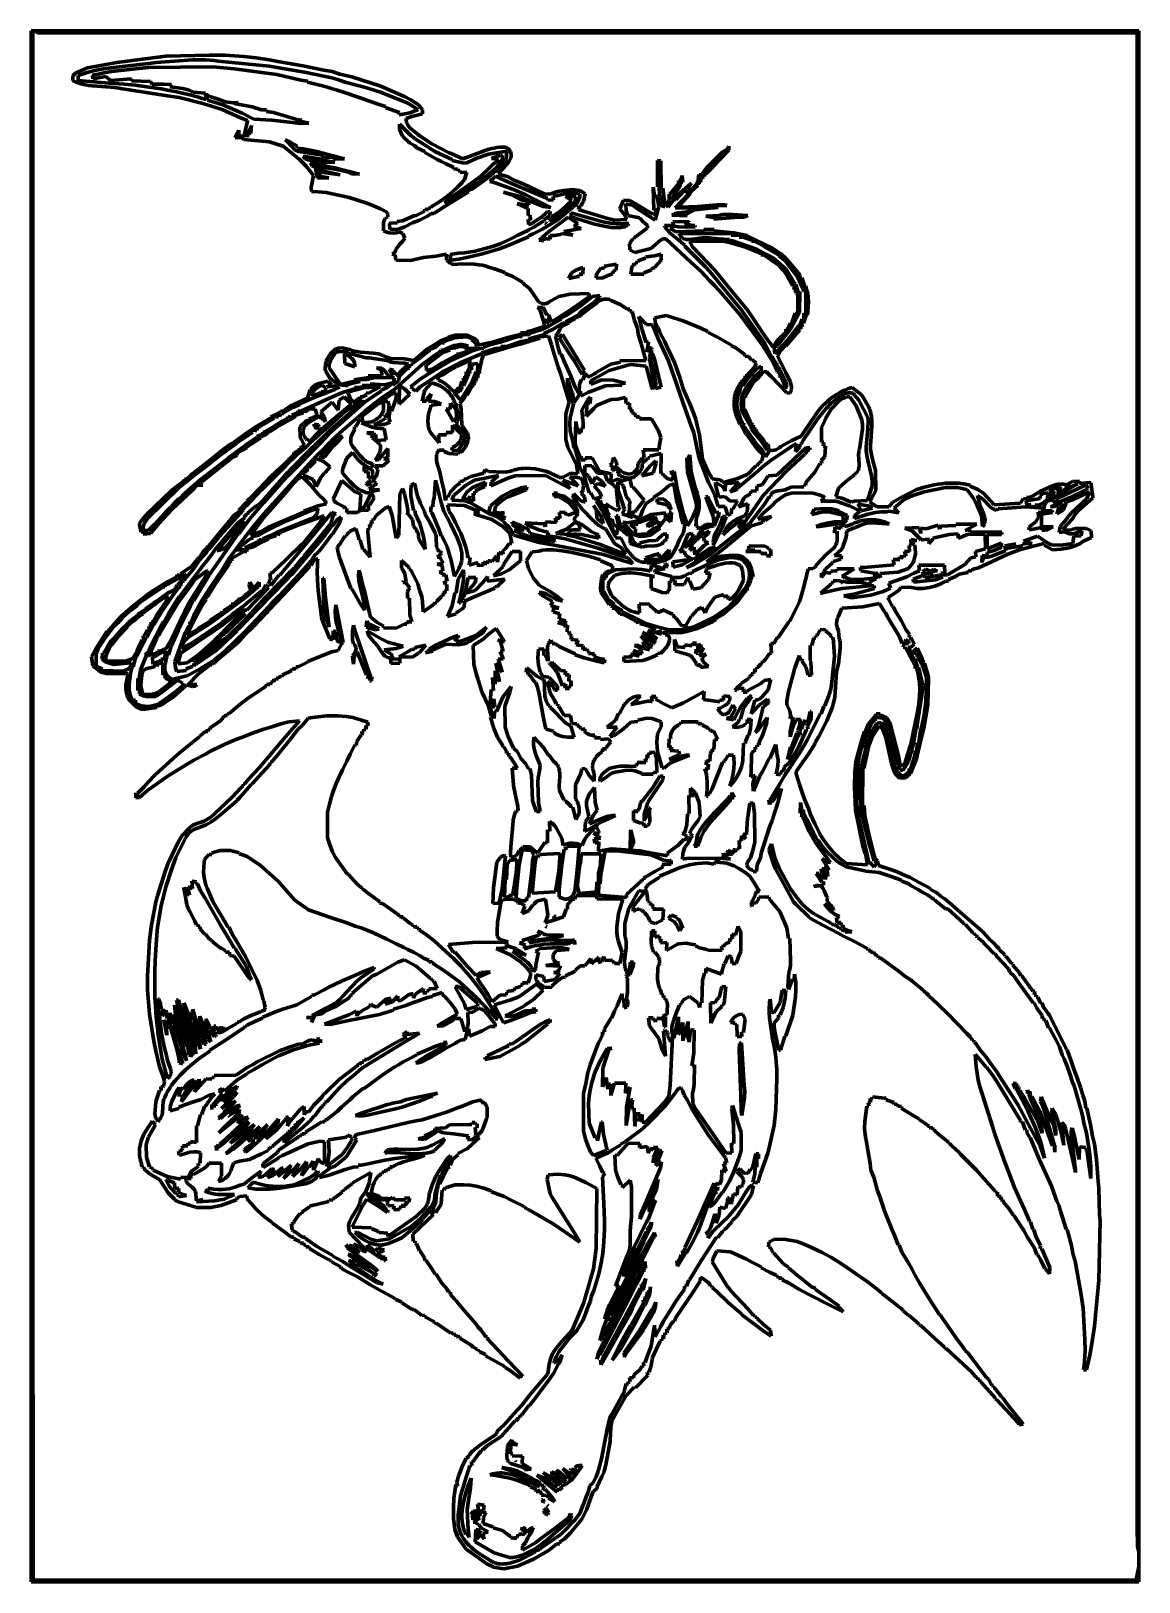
# Model space of a CAD drawing. Header units: millimetres. Extents: x 0 to 7.9, y 0 to 11.
import ezdxf

# ---------------------------------------------------------------- set-up
doc = ezdxf.new("R2010")
doc.units = ezdxf.units.MM
doc.layers.add('color#020202ff', color=7, linetype='CONTINUOUS', lineweight=100)
doc.layers.add('color#fefefeff', color=7, linetype='CONTINUOUS', lineweight=100)

msp = doc.modelspace()

# ---------------------------------------------------------------- linework, layer by layer
at = {"layer": 'color#020202ff'}
for p, q in [((0, 11.028), (0.014, 11.028)), ((0, 0), (0, 11.028)), ((0.014, 11.028), (0.014, 2.653)), ((0.021, 11.028), (7.875, 11.028)), ((0.045, 11.014), (0.021, 11.028)), ((7.875, 11.028), (7.875, 0.212)), ((5.584, 11.014), (0.045, 11.014)), ((7.863, 11.012), (5.584, 11.014)), ((7.861, 8.805), (7.863, 11.012)), ((0.611, 10.804), (0.958, 10.849)), ((1.149, 10.822), (0.89, 10.804)), ((0.958, 10.849), (1.268, 10.857)), ((1.21, 10.823), (1.149, 10.822)), ((1.24, 10.822), (1.21, 10.823)), ((1.27, 10.821), (1.24, 10.822)), ((1.268, 10.857), (1.379, 10.855)), ((1.301, 10.818), (1.27, 10.821)), ((1.331, 10.814), (1.301, 10.818)), ((1.694, 10.777), (1.331, 10.814)), ((1.379, 10.855), (1.446, 10.852)), ((1.446, 10.852), (1.512, 10.847)), ((1.512, 10.847), (1.557, 10.843)), ((1.557, 10.843), (1.601, 10.838)), ((1.601, 10.838), (1.696, 10.822)), ((1.696, 10.822), (1.754, 10.811)), ((1.754, 10.811), (1.933, 10.781)), ((0.297, 10.708), (0.315, 10.729)), ((0.297, 10.675), (0.297, 10.708)), ((0.315, 10.729), (0.401, 10.767)), ((0.374, 10.724), (0.335, 10.711)), ((0.335, 10.711), (0.336, 10.676)), ((0.391, 10.73), (0.374, 10.724)), ((0.408, 10.735), (0.391, 10.73)), ((0.401, 10.767), (0.611, 10.804)), ((0.443, 10.744), (0.408, 10.735)), ((0.437, 10.712), (0.45, 10.716)), ((0.44, 10.687), (0.437, 10.712)), ((0.531, 10.705), (0.44, 10.687)), ((0.478, 10.752), (0.443, 10.744)), ((0.45, 10.716), (0.477, 10.722)), ((0.477, 10.722), (0.517, 10.731)), ((0.514, 10.758), (0.478, 10.752)), ((0.567, 10.767), (0.514, 10.758)), ((0.517, 10.731), (0.572, 10.74)), ((0.565, 10.676), (0.531, 10.705)), ((0.836, 10.797), (0.567, 10.767)), ((0.572, 10.74), (0.832, 10.768)), ((0.832, 10.768), (1.292, 10.772)), ((0.89, 10.804), (0.836, 10.797)), ((1.292, 10.772), (1.443, 10.76)), ((1.443, 10.76), (1.746, 10.718)), ((1.707, 10.775), (1.694, 10.777)), ((1.944, 10.735), (1.707, 10.775)), ((1.746, 10.718), (1.917, 10.678)), ((1.933, 10.781), (2.081, 10.749)), ((2.081, 10.706), (1.944, 10.735)), ((2.081, 10.749), (2.141, 10.739)), ((2.139, 10.694), (2.081, 10.706)), ((2.141, 10.739), (2.194, 10.721)), ((2.194, 10.721), (2.281, 10.701)), ((2.281, 10.701), (2.42, 10.656)), ((0.308, 10.67), (0.297, 10.675)), ((0.319, 10.665), (0.308, 10.67)), ((0.331, 10.661), (0.319, 10.665)), ((0.342, 10.657), (0.331, 10.661)), ((0.336, 10.676), (0.473, 10.663)), ((0.353, 10.653), (0.342, 10.657)), ((0.365, 10.65), (0.353, 10.653)), ((0.376, 10.647), (0.365, 10.65)), ((0.388, 10.645), (0.376, 10.647)), ((0.411, 10.641), (0.388, 10.645)), ((0.435, 10.638), (0.411, 10.641)), ((0.566, 10.629), (0.435, 10.638)), ((0.473, 10.663), (0.553, 10.658)), ((0.553, 10.658), (0.661, 10.65)), ((0.715, 10.687), (0.565, 10.676)), ((0.613, 10.624), (0.566, 10.629)), ((0.637, 10.62), (0.613, 10.624)), ((0.971, 10.568), (0.637, 10.62)), ((0.661, 10.65), (0.741, 10.642)), ((0.715, 10.673), (0.715, 10.687)), ((0.848, 10.669), (0.715, 10.673)), ((0.741, 10.642), (0.822, 10.632)), ((0.822, 10.632), (0.875, 10.624)), ((0.861, 10.649), (0.848, 10.669)), ((0.945, 10.651), (0.861, 10.649)), ((0.875, 10.624), (0.928, 10.616)), ((0.928, 10.616), (0.981, 10.606)), ((0.999, 10.647), (0.945, 10.651)), ((0.981, 10.606), (1.034, 10.595)), ((0.988, 10.63), (0.999, 10.647)), ((1.079, 10.618), (0.988, 10.63)), ((1.034, 10.595), (1.087, 10.584)), ((1.107, 10.613), (1.079, 10.618)), ((1.123, 10.607), (1.107, 10.613)), ((1.133, 10.602), (1.123, 10.607)), ((1.144, 10.597), (1.133, 10.602)), ((1.149, 10.593), (1.144, 10.597)), ((1.239, 10.586), (1.149, 10.593)), ((1.917, 10.678), (1.965, 10.671)), ((1.965, 10.671), (1.966, 10.663)), ((1.966, 10.663), (2.081, 10.635)), ((2.081, 10.635), (2.135, 10.62)), ((2.135, 10.62), (2.177, 10.607)), ((2.193, 10.678), (2.139, 10.694)), ((2.177, 10.607), (2.221, 10.592)), ((2.234, 10.665), (2.193, 10.678)), ((2.221, 10.592), (2.332, 10.554)), ((2.377, 10.626), (2.234, 10.665)), ((2.484, 10.593), (2.377, 10.626)), ((2.42, 10.656), (2.471, 10.64)), ((2.471, 10.64), (2.502, 10.629)), ((2.673, 10.516), (2.484, 10.593)), ((2.502, 10.629), (2.556, 10.606)), ((2.556, 10.606), (2.66, 10.56)), ((1.054, 10.554), (0.971, 10.568)), ((1.221, 10.513), (1.054, 10.554)), ((1.087, 10.584), (1.139, 10.571)), ((1.139, 10.571), (1.165, 10.564)), ((1.165, 10.564), (1.191, 10.557)), ((1.191, 10.557), (1.217, 10.549)), ((1.217, 10.549), (1.243, 10.541)), ((1.359, 10.469), (1.221, 10.513)), ((1.243, 10.541), (1.239, 10.586)), ((1.254, 10.571), (1.245, 10.579)), ((1.245, 10.579), (1.254, 10.535)), ((1.277, 10.559), (1.254, 10.571)), ((1.254, 10.535), (1.363, 10.504)), ((1.323, 10.546), (1.277, 10.559)), ((1.383, 10.525), (1.323, 10.546)), ((1.363, 10.504), (1.5, 10.443)), ((1.435, 10.518), (1.383, 10.525)), ((1.472, 10.52), (1.435, 10.518)), ((1.443, 10.512), (1.472, 10.52)), ((1.571, 10.488), (1.443, 10.512)), ((1.637, 10.468), (1.571, 10.488)), ((2.332, 10.554), (2.414, 10.526)), ((2.414, 10.526), (2.468, 10.507)), ((2.468, 10.507), (2.52, 10.49)), ((2.52, 10.49), (2.522, 10.481)), ((2.522, 10.481), (2.618, 10.448)), ((2.66, 10.56), (2.694, 10.54)), ((2.709, 10.496), (2.673, 10.516)), ((2.694, 10.54), (2.753, 10.504)), ((2.735, 10.48), (2.709, 10.496)), ((2.752, 10.469), (2.735, 10.48)), ((2.753, 10.504), (2.782, 10.467)), ((1.484, 10.414), (1.359, 10.469)), ((1.539, 10.391), (1.484, 10.414)), ((1.5, 10.443), (1.584, 10.4)), ((1.514, 10.284), (1.539, 10.387)), ((1.539, 10.387), (1.539, 10.391)), ((1.584, 10.4), (1.711, 10.393)), ((1.674, 10.467), (1.637, 10.468)), ((1.674, 10.455), (1.674, 10.467)), ((1.724, 10.449), (1.674, 10.455)), ((1.711, 10.393), (1.92, 10.371)), ((1.889, 10.398), (1.724, 10.449)), ((1.925, 10.395), (1.889, 10.398)), ((1.92, 10.371), (1.975, 10.372)), ((1.922, 10.384), (1.925, 10.395)), ((1.975, 10.372), (1.922, 10.384)), ((2.618, 10.448), (2.617, 10.433)), ((2.617, 10.433), (2.694, 10.446)), ((2.707, 10.421), (2.666, 10.405)), ((2.666, 10.405), (2.666, 10.399)), ((2.666, 10.399), (2.666, 10.393)), ((2.666, 10.393), (2.667, 10.388)), ((2.667, 10.388), (2.668, 10.383)), ((2.668, 10.383), (2.67, 10.378)), ((2.67, 10.378), (2.672, 10.373)), ((2.672, 10.373), (2.674, 10.368)), ((2.674, 10.368), (2.679, 10.359)), ((2.694, 10.446), (2.752, 10.469)), ((2.782, 10.44), (2.707, 10.421)), ((2.782, 10.467), (2.782, 10.44)), ((1.45, 10.268), (1.477, 10.322)), ((1.496, 10.27), (1.45, 10.268)), ((1.477, 10.322), (1.478, 10.28)), ((1.478, 10.28), (1.55, 10.285)), ((1.512, 10.257), (1.496, 10.27)), ((1.696, 10.24), (1.512, 10.257)), ((1.518, 10.285), (1.514, 10.284)), ((1.524, 10.288), (1.518, 10.285)), ((1.532, 10.294), (1.524, 10.288)), ((1.54, 10.303), (1.532, 10.294)), ((1.567, 10.357), (1.54, 10.303)), ((1.55, 10.285), (1.544, 10.301)), ((1.544, 10.301), (1.563, 10.299)), ((1.563, 10.299), (1.567, 10.357)), ((2.618, 10.365), (2.618, 10.362)), ((2.698, 10.288), (2.618, 10.365)), ((2.618, 10.362), (2.619, 10.327)), ((2.619, 10.327), (2.64, 10.279)), ((2.64, 10.279), (2.686, 10.238)), ((2.679, 10.359), (2.685, 10.35)), ((2.685, 10.35), (2.695, 10.338)), ((2.695, 10.338), (2.751, 10.293)), ((2.731, 10.261), (2.698, 10.288)), ((2.876, 10.168), (2.731, 10.261)), ((2.751, 10.293), (2.759, 10.286)), ((2.759, 10.286), (2.849, 10.225)), ((1.791, 10.208), (1.696, 10.24)), ((1.907, 10.116), (1.791, 10.208)), ((1.807, 10.253), (1.818, 10.244)), ((1.847, 10.235), (1.807, 10.253)), ((1.818, 10.244), (1.877, 10.18)), ((1.894, 10.209), (1.847, 10.235)), ((1.877, 10.18), (1.903, 10.172)), ((1.889, 10.194), (1.894, 10.209)), ((1.913, 10.192), (1.889, 10.194)), ((1.903, 10.172), (2.071, 10.144)), ((1.937, 10.19), (1.913, 10.192)), ((1.972, 10.184), (1.937, 10.19)), ((2.031, 10.172), (1.972, 10.184)), ((2.227, 10.118), (2.031, 10.172)), ((2.686, 10.238), (2.689, 10.232)), ((2.689, 10.232), (2.726, 10.213)), ((2.726, 10.213), (2.742, 10.198)), ((2.742, 10.198), (2.798, 10.17)), ((2.798, 10.17), (2.799, 10.163)), ((2.799, 10.163), (2.887, 10.115)), ((2.849, 10.225), (2.909, 10.196)), ((2.993, 10.114), (2.876, 10.168)), ((2.909, 10.196), (2.913, 10.193)), ((2.913, 10.193), (2.972, 10.162)), ((2.972, 10.162), (2.987, 10.157)), ((2.987, 10.157), (3.069, 10.119)), ((3.113, 10.136), (3.247, 10.185)), ((3.252, 10.151), (3.168, 10.124)), ((3.247, 10.185), (3.275, 10.192)), ((3.368, 10.171), (3.252, 10.151)), ((3.274, 10.121), (3.337, 10.146)), ((3.275, 10.192), (3.293, 10.196)), ((3.293, 10.196), (3.312, 10.199)), ((3.312, 10.199), (3.331, 10.201)), ((3.331, 10.201), (3.35, 10.201)), ((3.337, 10.146), (3.358, 10.129)), ((3.35, 10.201), (3.36, 10.201)), ((3.36, 10.201), (3.369, 10.201)), ((3.382, 10.17), (3.368, 10.171)), ((3.369, 10.201), (3.379, 10.2)), ((3.378, 10.117), (3.382, 10.17)), ((3.379, 10.2), (3.392, 10.191)), ((3.392, 10.191), (3.402, 10.18)), ((3.402, 10.18), (3.409, 10.168)), ((3.409, 10.168), (3.413, 10.154)), ((3.413, 10.154), (3.413, 10.138)), ((4.802, 10.052), (4.911, 10.162)), ((4.961, 10.181), (4.851, 10.066)), ((4.911, 10.162), (4.916, 10.167)), ((4.916, 10.167), (4.952, 10.191)), ((4.952, 10.191), (4.96, 10.208)), ((4.96, 10.208), (4.961, 10.181)), ((1.956, 10.068), (1.907, 10.116)), ((2.077, 10.114), (1.935, 10.137)), ((1.935, 10.137), (1.939, 10.132)), ((1.939, 10.132), (1.943, 10.126)), ((1.943, 10.126), (1.948, 10.122)), ((1.948, 10.122), (1.953, 10.118)), ((1.953, 10.118), (1.958, 10.115)), ((2.007, 10.001), (1.956, 10.068)), ((1.958, 10.115), (1.963, 10.113)), ((1.963, 10.113), (1.969, 10.111)), ((1.969, 10.111), (1.975, 10.11)), ((1.975, 10.11), (1.981, 10.109)), ((1.981, 10.109), (1.994, 10.107)), ((2.088, 10.072), (1.984, 10.091)), ((1.984, 10.091), (1.998, 10.07)), ((1.994, 10.107), (2.033, 10.106)), ((1.998, 10.07), (2.019, 10.061)), ((2.019, 10.061), (2.037, 9.981)), ((2.039, 10.04), (2.022, 10.065)), ((2.022, 10.065), (2.148, 10.049)), ((2.033, 10.106), (2.045, 10.105)), ((2.198, 10.005), (2.039, 10.04)), ((2.045, 10.105), (2.051, 10.104)), ((2.051, 10.104), (2.056, 10.103)), ((2.056, 10.103), (2.061, 10.101)), ((2.061, 10.101), (2.066, 10.099)), ((2.066, 10.099), (2.071, 10.096)), ((2.071, 10.144), (2.077, 10.114)), ((2.071, 10.096), (2.075, 10.093)), ((2.074, 10.109), (2.078, 10.114)), ((2.159, 10.095), (2.074, 10.109)), ((2.075, 10.093), (2.079, 10.089)), ((2.078, 10.114), (2.084, 10.121)), ((2.079, 10.092), (2.159, 10.095)), ((2.092, 10.067), (2.079, 10.092)), ((2.079, 10.089), (2.082, 10.084)), ((2.082, 10.084), (2.085, 10.078)), ((2.084, 10.121), (2.09, 10.126)), ((2.085, 10.078), (2.088, 10.072)), ((2.09, 10.126), (2.102, 10.131)), ((2.16, 10.054), (2.092, 10.067)), ((2.102, 10.131), (2.148, 10.132)), ((2.148, 10.132), (2.146, 10.119)), ((2.146, 10.119), (2.227, 10.118)), ((2.148, 10.049), (2.218, 10.034)), ((2.335, 10.011), (2.16, 10.054)), ((2.887, 10.115), (2.918, 10.101)), ((2.918, 10.101), (2.945, 10.085)), ((2.945, 10.085), (3.006, 10.058)), ((2.994, 10.107), (2.993, 10.114)), ((3.079, 10.089), (2.994, 10.107)), ((3.006, 10.058), (3.006, 10.046)), ((3.006, 10.046), (3.032, 10.049)), ((3.032, 10.049), (3.034, 10.033)), ((3.034, 10.033), (3.05, 10.037)), ((3.05, 10.037), (3.05, 10.022)), ((3.069, 10.119), (3.113, 10.136)), ((3.097, 10.091), (3.079, 10.089)), ((3.168, 10.124), (3.097, 10.091)), ((3.198, 9.996), (3.322, 10.116)), ((3.305, 10.056), (3.253, 10.011)), ((3.322, 10.116), (3.274, 10.121)), ((3.303, 10.034), (3.341, 10.071)), ((3.358, 10.129), (3.305, 10.056)), ((3.383, 10.079), (3.321, 10.013)), ((3.341, 10.071), (3.368, 10.103)), ((3.368, 10.103), (3.372, 10.107)), ((3.372, 10.107), (3.378, 10.117)), ((3.402, 10.108), (3.383, 10.079)), ((3.41, 10.126), (3.402, 10.108)), ((3.413, 10.138), (3.41, 10.126)), ((4.452, 10.107), (4.476, 10.105)), ((4.453, 9.921), (4.452, 10.107)), ((4.476, 10.105), (4.48, 9.91)), ((4.778, 10.022), (4.802, 10.052)), ((4.851, 10.066), (4.802, 10.018)), ((1.991, 9.914), (2.007, 10.001)), ((2.037, 9.981), (2.116, 9.983)), ((2.06, 9.993), (2.044, 10.026)), ((2.044, 10.026), (2.198, 10.005)), ((2.116, 9.983), (2.06, 9.993)), ((2.218, 10.034), (2.253, 10.023)), ((2.253, 10.023), (2.278, 10.013)), ((2.278, 10.013), (2.335, 10.011)), ((2.978, 9.839), (3.142, 9.955)), ((3.062, 9.949), (3.032, 9.918)), ((3.05, 10.022), (3.098, 10.025)), ((3.082, 9.973), (3.062, 9.949)), ((3.187, 9.956), (3.081, 9.886)), ((3.098, 10.025), (3.082, 9.973)), ((3.137, 9.905), (3.24, 9.979)), ((3.142, 9.955), (3.198, 9.996)), ((3.253, 10.011), (3.187, 9.961)), ((3.187, 9.961), (3.187, 9.956)), ((3.24, 9.979), (3.303, 10.034)), ((3.302, 9.996), (3.261, 9.957)), ((3.261, 9.957), (3.291, 9.951)), ((3.291, 9.951), (3.429, 9.901)), ((3.415, 9.943), (3.302, 9.996)), ((3.321, 10.013), (3.391, 9.99)), ((3.391, 9.99), (3.428, 9.969)), ((3.67, 9.837), (3.415, 9.943)), ((3.428, 9.969), (3.498, 9.941)), ((3.498, 9.941), (3.653, 9.868)), ((4.465, 9.925), (4.453, 9.921)), ((4.466, 9.854), (4.465, 9.925)), ((4.544, 9.869), (4.604, 9.945)), ((4.558, 9.827), (4.689, 9.943)), ((4.604, 9.945), (4.602, 9.965)), ((4.602, 9.965), (4.617, 9.962)), ((4.618, 9.953), (4.611, 9.92)), ((4.617, 9.962), (4.628, 10)), ((4.632, 9.953), (4.618, 9.953)), ((4.628, 10), (4.632, 9.953)), ((4.694, 9.947), (4.669, 9.911)), ((4.689, 9.943), (4.694, 9.947)), ((4.741, 9.931), (4.694, 9.89)), ((4.71, 9.916), (4.726, 9.935)), ((4.726, 9.935), (4.741, 9.966)), ((4.761, 9.951), (4.737, 9.954)), ((4.737, 9.954), (4.741, 9.931)), ((4.741, 9.966), (4.747, 10.007)), ((4.747, 10.007), (4.765, 10.003)), ((4.774, 9.975), (4.752, 9.983)), ((4.752, 9.983), (4.761, 9.951)), ((4.765, 10.003), (4.778, 10.022)), ((4.786, 9.991), (4.767, 9.995)), ((4.767, 9.995), (4.774, 9.975)), ((4.802, 10.018), (4.784, 10.004)), ((4.784, 10.004), (4.786, 9.991)), ((1.994, 9.886), (1.991, 9.914)), ((2.004, 9.886), (1.994, 9.886)), ((2.041, 9.885), (2.004, 9.886)), ((2.097, 9.88), (2.041, 9.885)), ((2.262, 9.845), (2.097, 9.88)), ((2.388, 9.804), (2.262, 9.845)), ((2.952, 9.848), (2.899, 9.811)), ((2.994, 9.828), (2.938, 9.806)), ((2.944, 9.782), (3.11, 9.885)), ((2.945, 9.812), (2.978, 9.839)), ((2.993, 9.881), (2.952, 9.848)), ((3.032, 9.918), (2.993, 9.881)), ((3.062, 9.871), (2.993, 9.838)), ((2.993, 9.838), (2.994, 9.828)), ((3.11, 9.885), (3.062, 9.883)), ((3.062, 9.883), (3.062, 9.871)), ((3.081, 9.886), (3.082, 9.887)), ((3.082, 9.887), (3.137, 9.905)), ((3.476, 9.851), (3.359, 9.882)), ((3.359, 9.882), (3.414, 9.862)), ((3.414, 9.862), (3.486, 9.826)), ((3.429, 9.901), (3.517, 9.864)), ((3.544, 9.82), (3.476, 9.851)), ((3.486, 9.826), (3.502, 9.825)), ((3.502, 9.825), (3.535, 9.806)), ((3.517, 9.864), (3.581, 9.829)), ((3.639, 9.779), (3.544, 9.82)), ((3.581, 9.829), (3.694, 9.774)), ((3.653, 9.868), (3.694, 9.87)), ((3.673, 9.826), (3.67, 9.837)), ((3.714, 9.828), (3.673, 9.826)), ((3.694, 9.87), (3.743, 9.886)), ((3.816, 9.874), (3.711, 9.851)), ((3.711, 9.851), (3.714, 9.828)), ((3.743, 9.886), (3.786, 9.895)), ((3.765, 9.749), (3.845, 9.823)), ((3.786, 9.895), (3.83, 9.899)), ((3.8, 9.85), (3.863, 9.852)), ((3.845, 9.823), (3.8, 9.85)), ((3.835, 9.876), (3.816, 9.874)), ((3.83, 9.899), (3.866, 9.899)), ((3.848, 9.877), (3.835, 9.876)), ((3.861, 9.876), (3.848, 9.877)), ((3.875, 9.874), (3.861, 9.876)), ((3.863, 9.852), (3.874, 9.852)), ((3.866, 9.899), (3.896, 9.895)), ((3.874, 9.852), (3.866, 9.808)), ((3.881, 9.873), (3.875, 9.874)), ((3.888, 9.872), (3.881, 9.873)), ((3.894, 9.87), (3.888, 9.872)), ((3.89, 9.815), (3.897, 9.831)), ((3.901, 9.867), (3.894, 9.87)), ((3.896, 9.895), (3.903, 9.894)), ((3.897, 9.831), (3.901, 9.849)), ((3.901, 9.849), (3.901, 9.867)), ((3.903, 9.894), (3.938, 9.869)), ((3.928, 9.816), (3.916, 9.797)), ((3.938, 9.869), (3.928, 9.816)), ((4.186, 9.763), (4.211, 9.825)), ((4.211, 9.825), (4.255, 9.823)), ((4.255, 9.823), (4.419, 9.725)), ((4.426, 9.755), (4.421, 9.917)), ((4.421, 9.917), (4.424, 9.907)), ((4.424, 9.907), (4.43, 9.868)), ((4.43, 9.868), (4.433, 9.861)), ((4.433, 9.861), (4.436, 9.857)), ((4.436, 9.857), (4.44, 9.854)), ((4.44, 9.854), (4.443, 9.853)), ((4.443, 9.853), (4.445, 9.852)), ((4.445, 9.852), (4.448, 9.851)), ((4.448, 9.851), (4.451, 9.85)), ((4.451, 9.85), (4.462, 9.779)), ((4.478, 9.855), (4.466, 9.854)), ((4.479, 9.852), (4.478, 9.855)), ((4.478, 9.807), (4.479, 9.843)), ((4.479, 9.843), (4.479, 9.852)), ((4.48, 9.91), (4.491, 9.91)), ((4.491, 9.91), (4.5, 9.831)), ((4.5, 9.831), (4.505, 9.819)), ((4.505, 9.819), (4.504, 9.781)), ((4.568, 9.83), (4.529, 9.776)), ((4.532, 9.81), (4.535, 9.824)), ((4.535, 9.824), (4.536, 9.867)), ((4.536, 9.867), (4.544, 9.869)), ((4.559, 9.835), (4.558, 9.827)), ((4.561, 9.847), (4.559, 9.835)), ((4.566, 9.861), (4.561, 9.847)), ((4.611, 9.92), (4.566, 9.861)), ((4.582, 9.827), (4.568, 9.83)), ((4.579, 9.77), (4.681, 9.878)), ((4.642, 9.891), (4.582, 9.827)), ((4.682, 9.868), (4.633, 9.814)), ((4.681, 9.878), (4.642, 9.891)), ((4.669, 9.911), (4.67, 9.906)), ((4.67, 9.906), (4.673, 9.903)), ((4.673, 9.903), (4.675, 9.9)), ((4.675, 9.9), (4.68, 9.898)), ((4.68, 9.898), (4.684, 9.897)), ((4.689, 9.881), (4.682, 9.868)), ((4.684, 9.897), (4.693, 9.9)), ((4.694, 9.89), (4.689, 9.881)), ((4.693, 9.9), (4.706, 9.911)), ((4.706, 9.911), (4.71, 9.916)), ((2.418, 9.792), (2.388, 9.804)), ((2.484, 9.763), (2.418, 9.792)), ((2.534, 9.737), (2.484, 9.763)), ((2.527, 9.703), (2.531, 9.705)), ((2.531, 9.705), (2.535, 9.707)), ((2.535, 9.707), (2.534, 9.737)), ((2.721, 9.714), (2.64, 9.677)), ((2.737, 9.717), (2.721, 9.714)), ((2.798, 9.747), (2.737, 9.717)), ((2.761, 9.684), (2.817, 9.711)), ((2.8, 9.76), (2.798, 9.747)), ((2.825, 9.756), (2.8, 9.76)), ((2.817, 9.711), (2.844, 9.73)), ((2.841, 9.769), (2.825, 9.772)), ((2.825, 9.772), (2.825, 9.756)), ((2.844, 9.778), (2.841, 9.769)), ((2.899, 9.811), (2.844, 9.778)), ((2.844, 9.73), (2.862, 9.731)), ((2.862, 9.731), (2.944, 9.782)), ((2.938, 9.806), (2.945, 9.812)), ((3.538, 9.789), (3.455, 9.801)), ((3.455, 9.801), (3.534, 9.765)), ((3.534, 9.765), (3.534, 9.715)), ((3.534, 9.715), (3.547, 9.718)), ((3.535, 9.806), (3.538, 9.789)), ((3.547, 9.718), (3.551, 9.682)), ((3.629, 9.704), (3.666, 9.74)), ((3.694, 9.774), (3.639, 9.779)), ((3.687, 9.715), (3.645, 9.685)), ((3.666, 9.74), (3.69, 9.745)), ((3.819, 9.705), (3.679, 9.6)), ((3.69, 9.745), (3.687, 9.715)), ((3.705, 9.701), (3.707, 9.705)), ((3.707, 9.705), (3.71, 9.71)), ((3.71, 9.71), (3.715, 9.716)), ((3.817, 9.761), (3.714, 9.683)), ((3.715, 9.716), (3.751, 9.739)), ((3.739, 9.683), (3.785, 9.719)), ((3.751, 9.739), (3.763, 9.747)), ((3.763, 9.747), (3.765, 9.749)), ((3.785, 9.719), (3.82, 9.749)), ((3.866, 9.808), (3.817, 9.761)), ((3.887, 9.658), (3.819, 9.705)), ((3.82, 9.749), (3.854, 9.776)), ((3.84, 9.736), (3.839, 9.706)), ((3.839, 9.706), (4.005, 9.655)), ((4.006, 9.687), (3.84, 9.736)), ((3.854, 9.776), (3.855, 9.779)), ((3.855, 9.779), (3.867, 9.787)), ((3.867, 9.787), (3.88, 9.8)), ((3.88, 9.8), (3.89, 9.815)), ((3.895, 9.785), (3.892, 9.759)), ((3.892, 9.759), (3.926, 9.748)), ((3.912, 9.781), (3.895, 9.785)), ((3.916, 9.797), (3.911, 9.793)), ((3.911, 9.793), (3.912, 9.781)), ((3.926, 9.748), (4.1, 9.695)), ((4.214, 9.728), (4.186, 9.763)), ((4.234, 9.688), (4.214, 9.728)), ((4.275, 9.79), (4.228, 9.8)), ((4.228, 9.8), (4.23, 9.746)), ((4.23, 9.746), (4.243, 9.715)), ((4.243, 9.715), (4.326, 9.7)), ((4.309, 9.766), (4.275, 9.79)), ((4.437, 9.684), (4.309, 9.766)), ((4.419, 9.725), (4.434, 9.729)), ((4.447, 9.755), (4.426, 9.755)), ((4.434, 9.729), (4.447, 9.755)), ((4.462, 9.779), (4.437, 9.684)), ((4.479, 9.798), (4.478, 9.807)), ((4.481, 9.793), (4.479, 9.798)), ((4.482, 9.79), (4.481, 9.793)), ((4.483, 9.788), (4.482, 9.79)), ((4.485, 9.786), (4.483, 9.788)), ((4.488, 9.785), (4.485, 9.786)), ((4.49, 9.783), (4.488, 9.785)), ((4.493, 9.782), (4.49, 9.783)), ((4.496, 9.781), (4.493, 9.782)), ((4.5, 9.781), (4.496, 9.781)), ((4.504, 9.781), (4.5, 9.781)), ((4.516, 9.792), (4.521, 9.795)), ((4.529, 9.776), (4.516, 9.792)), ((4.521, 9.795), (4.525, 9.799)), ((4.525, 9.799), (4.529, 9.803)), ((4.529, 9.803), (4.532, 9.81)), ((4.555, 9.718), (4.56, 9.721)), ((4.663, 9.714), (4.555, 9.718)), ((4.56, 9.721), (4.565, 9.724)), ((4.565, 9.724), (4.571, 9.727)), ((4.571, 9.727), (4.576, 9.729)), ((4.576, 9.729), (4.588, 9.733)), ((4.718, 9.77), (4.579, 9.77)), ((4.588, 9.733), (4.606, 9.736)), ((4.606, 9.736), (4.666, 9.743)), ((4.613, 9.781), (4.611, 9.776)), ((4.611, 9.776), (4.736, 9.781)), ((4.617, 9.789), (4.613, 9.781)), ((4.621, 9.798), (4.617, 9.789)), ((4.633, 9.814), (4.621, 9.798)), ((4.718, 9.757), (4.657, 9.726)), ((4.657, 9.726), (4.663, 9.714)), ((4.666, 9.743), (4.677, 9.746)), ((4.677, 9.746), (4.683, 9.747)), ((4.683, 9.747), (4.688, 9.749)), ((4.688, 9.749), (4.694, 9.752)), ((4.694, 9.752), (4.699, 9.754)), ((4.699, 9.754), (4.704, 9.758)), ((4.704, 9.758), (4.709, 9.761)), ((4.709, 9.761), (4.713, 9.765)), ((4.713, 9.765), (4.718, 9.77)), ((4.805, 9.766), (4.718, 9.757)), ((4.736, 9.781), (4.874, 9.793)), ((4.796, 9.712), (4.892, 9.717)), ((4.857, 9.7), (4.796, 9.712)), ((4.883, 9.773), (4.805, 9.766)), ((4.874, 9.793), (4.91, 9.793)), ((4.946, 9.788), (4.879, 9.784)), ((4.879, 9.784), (4.883, 9.773)), ((4.892, 9.717), (4.905, 9.72)), ((4.905, 9.72), (4.919, 9.723)), ((4.91, 9.793), (4.931, 9.791)), ((4.919, 9.723), (4.94, 9.724)), ((4.931, 9.791), (4.946, 9.788)), ((4.94, 9.724), (4.989, 9.723)), ((4.989, 9.723), (5.094, 9.715)), ((5.066, 9.705), (5.001, 9.701)), ((5.094, 9.715), (5.066, 9.705)), ((2.505, 9.606), (2.506, 9.665)), ((2.542, 9.593), (2.505, 9.606)), ((2.506, 9.665), (2.508, 9.676)), ((2.508, 9.676), (2.511, 9.683)), ((2.511, 9.683), (2.514, 9.689)), ((2.514, 9.689), (2.518, 9.695)), ((2.518, 9.695), (2.521, 9.698)), ((2.521, 9.698), (2.524, 9.701)), ((2.524, 9.701), (2.527, 9.703)), ((2.556, 9.663), (2.547, 9.658)), ((2.547, 9.658), (2.551, 9.616)), ((2.551, 9.616), (2.612, 9.62)), ((2.603, 9.662), (2.556, 9.663)), ((2.614, 9.6), (2.596, 9.593)), ((2.64, 9.677), (2.603, 9.674)), ((2.603, 9.674), (2.603, 9.662)), ((2.612, 9.62), (2.657, 9.636)), ((2.643, 9.588), (2.614, 9.6)), ((2.657, 9.636), (2.711, 9.663)), ((2.711, 9.663), (2.761, 9.684)), ((3.532, 9.609), (3.456, 9.574)), ((3.536, 9.615), (3.532, 9.609)), ((3.551, 9.682), (3.533, 9.688)), ((3.533, 9.688), (3.535, 9.651)), ((3.535, 9.651), (3.554, 9.656)), ((3.574, 9.633), (3.536, 9.615)), ((3.554, 9.656), (3.629, 9.704)), ((3.569, 9.585), (3.631, 9.616)), ((3.645, 9.678), (3.574, 9.633)), ((3.679, 9.6), (3.611, 9.54)), ((3.631, 9.616), (3.691, 9.651)), ((3.645, 9.685), (3.645, 9.678)), ((3.657, 9.664), (3.663, 9.657)), ((3.658, 9.663), (3.657, 9.664)), ((3.663, 9.657), (3.658, 9.663)), ((3.686, 9.692), (3.687, 9.693)), ((3.686, 9.69), (3.686, 9.692)), ((3.686, 9.689), (3.686, 9.69)), ((3.686, 9.685), (3.686, 9.689)), ((3.688, 9.682), (3.686, 9.685)), ((3.687, 9.693), (3.688, 9.694)), ((3.688, 9.694), (3.69, 9.695)), ((3.691, 9.677), (3.688, 9.682)), ((3.69, 9.695), (3.692, 9.695)), ((3.691, 9.651), (3.739, 9.683)), ((3.694, 9.675), (3.691, 9.677)), ((3.692, 9.695), (3.695, 9.695)), ((3.696, 9.675), (3.694, 9.675)), ((3.695, 9.695), (3.698, 9.695)), ((3.697, 9.675), (3.696, 9.675)), ((3.699, 9.675), (3.697, 9.675)), ((3.698, 9.695), (3.701, 9.694)), ((3.7, 9.676), (3.699, 9.675)), ((3.701, 9.677), (3.7, 9.676)), ((3.701, 9.694), (3.705, 9.693)), ((3.703, 9.679), (3.701, 9.677)), ((3.704, 9.681), (3.703, 9.679)), ((3.705, 9.688), (3.704, 9.684)), ((3.704, 9.684), (3.704, 9.681)), ((3.705, 9.698), (3.705, 9.701)), ((3.705, 9.695), (3.705, 9.698)), ((3.705, 9.693), (3.705, 9.695)), ((3.714, 9.683), (3.705, 9.693)), ((3.705, 9.693), (3.705, 9.688)), ((3.786, 9.603), (3.911, 9.623)), ((3.843, 9.579), (3.786, 9.603)), ((3.859, 9.639), (3.887, 9.658)), ((3.911, 9.623), (3.859, 9.639)), ((4.005, 9.655), (4.085, 9.637)), ((4.048, 9.676), (4.006, 9.687)), ((4.076, 9.669), (4.048, 9.676)), ((4.104, 9.664), (4.076, 9.669)), ((4.085, 9.637), (4.125, 9.631)), ((4.1, 9.695), (4.15, 9.684)), ((4.118, 9.662), (4.104, 9.664)), ((4.132, 9.66), (4.118, 9.662)), ((4.125, 9.631), (4.18, 9.629)), ((4.147, 9.658), (4.132, 9.66)), ((4.161, 9.657), (4.147, 9.658)), ((4.15, 9.684), (4.234, 9.688)), ((4.175, 9.656), (4.161, 9.657)), ((4.19, 9.656), (4.175, 9.656)), ((4.18, 9.629), (4.202, 9.632)), ((4.204, 9.656), (4.19, 9.656)), ((4.202, 9.632), (4.215, 9.635)), ((4.219, 9.656), (4.204, 9.656)), ((4.215, 9.635), (4.223, 9.639)), ((4.233, 9.658), (4.219, 9.656)), ((4.223, 9.639), (4.23, 9.643)), ((4.23, 9.643), (4.238, 9.649)), ((4.248, 9.659), (4.233, 9.658)), ((4.238, 9.649), (4.241, 9.652)), ((4.241, 9.652), (4.244, 9.655)), ((4.244, 9.655), (4.248, 9.659)), ((4.379, 9.625), (4.287, 9.557)), ((4.326, 9.7), (4.358, 9.663)), ((4.358, 9.663), (4.383, 9.646)), ((4.383, 9.646), (4.379, 9.625)), ((4.502, 9.645), (4.566, 9.646)), ((4.505, 9.639), (4.502, 9.645)), ((4.513, 9.627), (4.505, 9.639)), ((4.525, 9.611), (4.513, 9.627)), ((4.544, 9.59), (4.525, 9.611)), ((4.571, 9.643), (4.542, 9.625)), ((4.542, 9.625), (4.583, 9.601)), ((4.562, 9.672), (4.678, 9.674)), ((4.566, 9.646), (4.562, 9.672)), ((4.576, 9.641), (4.571, 9.643)), ((4.601, 9.635), (4.576, 9.641)), ((4.583, 9.601), (4.786, 9.606)), ((4.72, 9.633), (4.601, 9.635)), ((4.678, 9.671), (4.645, 9.651)), ((4.645, 9.651), (4.719, 9.645)), ((4.678, 9.674), (4.678, 9.671)), ((4.719, 9.645), (4.72, 9.633)), ((4.786, 9.606), (4.783, 9.617)), ((4.783, 9.617), (4.855, 9.617)), ((4.855, 9.617), (4.853, 9.606)), ((4.853, 9.606), (4.996, 9.593)), ((5.001, 9.701), (4.854, 9.689)), ((4.854, 9.689), (4.857, 9.7)), ((2.573, 9.59), (2.542, 9.593)), ((2.596, 9.593), (2.573, 9.59)), ((2.594, 9.474), (2.62, 9.511)), ((2.62, 9.511), (2.639, 9.529)), ((2.639, 9.529), (2.656, 9.554)), ((2.656, 9.554), (2.643, 9.588)), ((3.28, 9.496), (3.157, 9.463)), ((3.341, 9.518), (3.28, 9.496)), ((3.33, 9.48), (3.409, 9.51)), ((3.429, 9.559), (3.341, 9.518)), ((3.409, 9.51), (3.474, 9.538)), ((3.456, 9.574), (3.429, 9.559)), ((3.474, 9.538), (3.535, 9.565)), ((3.535, 9.565), (3.537, 9.571)), ((3.537, 9.571), (3.569, 9.585)), ((3.611, 9.54), (3.646, 9.535)), ((3.646, 9.535), (3.646, 9.552)), ((3.646, 9.552), (3.689, 9.548)), ((3.689, 9.548), (3.687, 9.574)), ((3.687, 9.574), (3.721, 9.574)), ((3.721, 9.574), (3.761, 9.58)), ((3.761, 9.58), (3.775, 9.588)), ((3.775, 9.588), (3.851, 9.576)), ((3.851, 9.576), (3.843, 9.579)), ((4.275, 9.547), (4.253, 9.515)), ((4.253, 9.515), (4.257, 9.472)), ((4.285, 9.548), (4.275, 9.547)), ((4.287, 9.557), (4.285, 9.548)), ((4.405, 9.482), (4.416, 9.489)), ((4.416, 9.489), (4.46, 9.53)), ((4.46, 9.53), (4.471, 9.538)), ((4.471, 9.538), (4.478, 9.543)), ((4.478, 9.543), (4.486, 9.547)), ((4.486, 9.547), (4.49, 9.548)), ((4.49, 9.548), (4.494, 9.549)), ((4.494, 9.549), (4.498, 9.55)), ((4.498, 9.55), (4.503, 9.55)), ((4.503, 9.55), (4.507, 9.55)), ((4.507, 9.55), (4.512, 9.55)), ((4.512, 9.55), (4.69, 9.384)), ((4.646, 9.504), (4.544, 9.59)), ((4.983, 9.589), (4.607, 9.588)), ((4.607, 9.588), (4.609, 9.582)), ((4.609, 9.582), (4.611, 9.576)), ((4.611, 9.576), (4.614, 9.571)), ((4.614, 9.571), (4.616, 9.566)), ((4.616, 9.566), (4.62, 9.563)), ((4.62, 9.563), (4.623, 9.559)), ((4.623, 9.559), (4.627, 9.556)), ((4.627, 9.556), (4.631, 9.554)), ((4.631, 9.554), (4.635, 9.552)), ((4.635, 9.552), (4.639, 9.55)), ((4.639, 9.55), (4.644, 9.548)), ((4.644, 9.548), (4.649, 9.547)), ((4.646, 9.498), (4.646, 9.504)), ((4.795, 9.351), (4.646, 9.498)), ((4.649, 9.547), (4.659, 9.546)), ((4.659, 9.546), (4.669, 9.546)), ((4.669, 9.546), (4.723, 9.551)), ((4.918, 9.533), (4.68, 9.533)), ((4.68, 9.533), (4.701, 9.493)), ((4.701, 9.493), (4.858, 9.33)), ((4.723, 9.551), (4.738, 9.552)), ((4.738, 9.552), (4.748, 9.554)), ((4.748, 9.554), (4.794, 9.56)), ((4.794, 9.56), (4.887, 9.55)), ((4.887, 9.55), (4.965, 9.546)), ((4.965, 9.525), (4.918, 9.533)), ((4.965, 9.546), (4.966, 9.538)), ((5.085, 9.488), (4.965, 9.525)), ((4.966, 9.538), (4.986, 9.535)), ((4.977, 9.574), (4.983, 9.589)), ((5.036, 9.576), (4.977, 9.574)), ((4.986, 9.535), (5.156, 9.477)), ((4.996, 9.593), (5.091, 9.573)), ((5.034, 9.563), (5.036, 9.576)), ((5.07, 9.559), (5.034, 9.563)), ((5.118, 9.544), (5.07, 9.559)), ((5.153, 9.459), (5.085, 9.488)), ((5.091, 9.573), (5.091, 9.568)), ((5.091, 9.568), (5.269, 9.484)), ((5.12, 9.533), (5.118, 9.544)), ((5.139, 9.534), (5.12, 9.533)), ((5.201, 9.502), (5.139, 9.534)), ((5.203, 9.497), (5.201, 9.502)), ((5.314, 9.436), (5.203, 9.497)), ((2.566, 9.444), (2.587, 9.451)), ((2.589, 9.436), (2.566, 9.444)), ((2.587, 9.451), (2.594, 9.474)), ((2.594, 9.398), (2.589, 9.436)), ((2.697, 9.396), (2.594, 9.398)), ((2.79, 9.418), (2.697, 9.396)), ((2.877, 9.428), (2.79, 9.418)), ((2.952, 9.441), (2.877, 9.428)), ((2.954, 9.398), (2.952, 9.441)), ((2.961, 9.396), (2.954, 9.398)), ((2.98, 9.376), (2.961, 9.396)), ((3.039, 9.448), (2.978, 9.439)), ((2.978, 9.439), (2.983, 9.398)), ((2.993, 9.369), (2.98, 9.376)), ((2.983, 9.398), (3.041, 9.406)), ((3.082, 9.451), (3.039, 9.448)), ((3.041, 9.406), (3.085, 9.414)), ((3.157, 9.463), (3.082, 9.451)), ((3.085, 9.414), (3.208, 9.444)), ((3.208, 9.444), (3.33, 9.48)), ((4.257, 9.472), (4.291, 9.452)), ((4.291, 9.452), (4.405, 9.482)), ((4.312, 9.381), (4.297, 9.383)), ((4.297, 9.383), (4.297, 9.373)), ((4.313, 9.394), (4.312, 9.381)), ((4.368, 9.412), (4.313, 9.394)), ((4.369, 9.422), (4.368, 9.412)), ((4.431, 9.43), (4.369, 9.422)), ((4.478, 9.44), (4.431, 9.43)), ((4.431, 9.347), (4.48, 9.398)), ((4.48, 9.398), (4.478, 9.44)), ((4.69, 9.384), (4.763, 9.318)), ((5.188, 9.449), (5.153, 9.459)), ((5.156, 9.477), (5.249, 9.43)), ((5.188, 9.436), (5.188, 9.449)), ((5.209, 9.437), (5.188, 9.436)), ((5.318, 9.36), (5.209, 9.437)), ((5.249, 9.43), (5.276, 9.414)), ((5.269, 9.484), (5.316, 9.454)), ((5.276, 9.414), (5.365, 9.336)), ((5.315, 9.429), (5.314, 9.436)), ((5.362, 9.391), (5.315, 9.429)), ((5.316, 9.454), (5.332, 9.443)), ((5.332, 9.443), (5.368, 9.41)), ((5.449, 9.281), (5.362, 9.391)), ((5.368, 9.41), (5.466, 9.293)), ((3.001, 9.368), (2.993, 9.369)), ((3.07, 9.372), (3.001, 9.368)), ((3.149, 9.37), (3.07, 9.372)), ((3.184, 9.366), (3.149, 9.37)), ((3.209, 9.362), (3.184, 9.366)), ((3.235, 9.355), (3.209, 9.362)), ((3.251, 9.349), (3.235, 9.355)), ((3.295, 9.337), (3.251, 9.349)), ((3.368, 9.311), (3.295, 9.337)), ((3.371, 9.304), (3.368, 9.311)), ((3.421, 9.285), (3.371, 9.304)), ((3.494, 9.241), (3.421, 9.285)), ((3.838, 9.304), (3.822, 9.268)), ((3.822, 9.268), (3.888, 9.282)), ((3.842, 9.309), (3.838, 9.304)), ((3.877, 9.33), (3.842, 9.309)), ((3.925, 9.346), (3.877, 9.33)), ((3.888, 9.282), (3.898, 9.283)), ((3.898, 9.283), (3.896, 9.298)), ((3.896, 9.298), (3.923, 9.298)), ((3.923, 9.298), (3.925, 9.346)), ((4.023, 9.306), (4.017, 9.287)), ((4.017, 9.287), (4.017, 9.272)), ((4.017, 9.272), (4.059, 9.27)), ((4.053, 9.343), (4.023, 9.306)), ((4.076, 9.34), (4.053, 9.343)), ((4.059, 9.27), (4.099, 9.289)), ((4.161, 9.37), (4.074, 9.355)), ((4.074, 9.355), (4.076, 9.34)), ((4.099, 9.289), (4.132, 9.302)), ((4.132, 9.309), (4.149, 9.327)), ((4.132, 9.302), (4.132, 9.309)), ((4.149, 9.327), (4.159, 9.328)), ((4.159, 9.328), (4.161, 9.37)), ((4.27, 9.347), (4.264, 9.298)), ((4.264, 9.298), (4.355, 9.298)), ((4.273, 9.355), (4.27, 9.347)), ((4.276, 9.36), (4.273, 9.355)), ((4.28, 9.364), (4.276, 9.36)), ((4.285, 9.368), (4.28, 9.364)), ((4.288, 9.369), (4.285, 9.368)), ((4.291, 9.371), (4.288, 9.369)), ((4.294, 9.372), (4.291, 9.371)), ((4.297, 9.373), (4.294, 9.372)), ((4.355, 9.298), (4.356, 9.308)), ((4.356, 9.308), (4.41, 9.329)), ((4.409, 9.337), (4.431, 9.347)), ((4.41, 9.329), (4.409, 9.337)), ((4.763, 9.318), (4.822, 9.253)), ((4.823, 9.32), (4.795, 9.351)), ((5.053, 9.04), (4.823, 9.32)), ((4.858, 9.33), (4.982, 9.177)), ((5.329, 9.344), (5.318, 9.36)), ((5.343, 9.327), (5.329, 9.344)), ((5.35, 9.325), (5.343, 9.327)), ((5.363, 9.307), (5.35, 9.325)), ((5.413, 9.215), (5.363, 9.307)), ((5.365, 9.336), (5.43, 9.23)), ((5.496, 9.175), (5.449, 9.281)), ((5.466, 9.293), (5.461, 9.269)), ((5.461, 9.269), (5.479, 9.273)), ((5.479, 9.273), (5.498, 9.216)), ((3.495, 9.235), (3.494, 9.241)), ((3.542, 9.196), (3.495, 9.235)), ((3.594, 9.122), (3.542, 9.196)), ((3.833, 9.156), (3.751, 9.139)), ((3.966, 9.161), (3.833, 9.156)), ((3.967, 9.138), (3.966, 9.161)), ((4.822, 9.253), (4.857, 9.219)), ((4.857, 9.219), (4.89, 9.182)), ((4.89, 9.182), (5.039, 9.011)), ((4.982, 9.177), (5.095, 9.04)), ((5.427, 9.216), (5.413, 9.215)), ((5.421, 9.188), (5.427, 9.216)), ((5.44, 9.186), (5.421, 9.188)), ((5.43, 9.23), (5.436, 9.227)), ((5.435, 9.161), (5.44, 9.186)), ((5.45, 9.16), (5.435, 9.161)), ((5.436, 9.227), (5.453, 9.172)), ((5.45, 9.019), (5.45, 9.16)), ((5.453, 9.172), (5.464, 9.175)), ((5.464, 9.175), (5.463, 9.027)), ((5.506, 9.173), (5.496, 9.175)), ((5.498, 9.216), (5.508, 9.215)), ((5.506, 9.02), (5.506, 9.173)), ((5.508, 9.215), (5.51, 9.195)), ((5.51, 9.195), (5.515, 9.183)), ((5.515, 9.183), (5.518, 9.17)), ((5.518, 9.17), (5.521, 9.158)), ((5.521, 9.158), (5.524, 9.138)), ((3.606, 9.103), (3.594, 9.122)), ((3.599, 9.061), (3.641, 9.064)), ((3.617, 9.047), (3.599, 9.061)), ((3.631, 9.09), (3.606, 9.103)), ((3.645, 8.96), (3.617, 9.047)), ((3.647, 9.087), (3.631, 9.09)), ((3.641, 9.064), (3.667, 9.007)), ((3.657, 9.087), (3.647, 9.087)), ((3.665, 9.09), (3.657, 9.087)), ((3.67, 9.093), (3.665, 9.09)), ((3.674, 9.096), (3.67, 9.093)), ((3.679, 9.101), (3.674, 9.096)), ((3.751, 9.139), (3.679, 9.101)), ((3.807, 9.026), (3.856, 9.06)), ((3.901, 9.07), (3.811, 9.009)), ((3.856, 9.06), (3.967, 9.138)), ((3.99, 9.141), (3.901, 9.07)), ((4.011, 9.087), (3.915, 9.014)), ((3.92, 9.041), (3.931, 9.05)), ((3.931, 9.05), (3.991, 9.09)), ((4.043, 9.148), (3.99, 9.141)), ((3.991, 9.09), (4.008, 9.103)), ((4.008, 9.103), (4.019, 9.113)), ((4.024, 9.099), (4.011, 9.087)), ((4.019, 9.113), (4.024, 9.118)), ((4.024, 9.118), (4.028, 9.124)), ((4.038, 9.109), (4.024, 9.099)), ((4.028, 9.124), (4.032, 9.129)), ((4.032, 9.129), (4.036, 9.135)), ((4.036, 9.135), (4.04, 9.141)), ((4.049, 9.115), (4.038, 9.109)), ((4.04, 9.141), (4.043, 9.148)), ((4.061, 9.119), (4.049, 9.115)), ((4.073, 9.122), (4.061, 9.119)), ((4.085, 9.122), (4.073, 9.122)), ((4.093, 9.122), (4.085, 9.122)), ((4.102, 9.12), (4.093, 9.122)), ((4.11, 9.118), (4.102, 9.12)), ((4.119, 9.114), (4.11, 9.118)), ((4.123, 9.112), (4.119, 9.114)), ((4.192, 9.08), (4.123, 9.112)), ((4.237, 9.051), (4.192, 9.08)), ((4.256, 9.051), (4.237, 9.051)), ((4.256, 9.034), (4.256, 9.051)), ((5.525, 9.099), (5.52, 9.007)), ((5.524, 9.138), (5.525, 9.099)), ((3.647, 8.927), (3.645, 8.96)), ((3.666, 8.978), (3.662, 8.967)), ((3.662, 8.967), (3.662, 8.96)), ((3.662, 8.96), (3.669, 8.954)), ((3.667, 8.979), (3.666, 8.978)), ((3.667, 9.007), (3.682, 9.009)), ((3.679, 8.976), (3.667, 8.979)), ((3.669, 8.954), (3.68, 8.951)), ((3.685, 8.971), (3.679, 8.976)), ((3.734, 8.96), (3.68, 8.93)), ((3.68, 8.951), (3.681, 8.952)), ((3.681, 8.952), (3.686, 8.963)), ((3.682, 9.009), (3.686, 8.99)), ((3.686, 8.963), (3.685, 8.971)), ((3.686, 8.99), (3.693, 8.974)), ((3.693, 8.974), (3.697, 8.969)), ((3.697, 8.969), (3.7, 8.966)), ((3.7, 8.966), (3.704, 8.965)), ((3.704, 8.965), (3.706, 8.965)), ((3.706, 8.965), (3.708, 8.965)), ((3.706, 8.905), (3.78, 8.951)), ((3.708, 8.965), (3.71, 8.965)), ((3.71, 8.965), (3.712, 8.966)), ((3.712, 8.966), (3.715, 8.968)), ((3.715, 8.968), (3.717, 8.969)), ((3.717, 8.969), (3.72, 8.971)), ((3.72, 8.971), (3.781, 9.01)), ((3.771, 8.98), (3.734, 8.96)), ((3.811, 9.009), (3.771, 8.99)), ((3.771, 8.99), (3.771, 8.98)), ((3.78, 8.933), (3.777, 8.931)), ((3.78, 8.951), (3.8, 8.95)), ((3.784, 8.934), (3.78, 8.933)), ((3.781, 9.01), (3.807, 9.026)), ((3.787, 8.936), (3.784, 8.934)), ((3.826, 8.954), (3.787, 8.936)), ((3.798, 8.962), (3.836, 8.982)), ((3.8, 8.95), (3.798, 8.962)), ((3.827, 8.961), (3.826, 8.954)), ((3.859, 8.978), (3.827, 8.961)), ((3.836, 8.982), (3.892, 9.01)), ((3.87, 8.976), (3.859, 8.978)), ((3.909, 9.006), (3.868, 8.988)), ((3.868, 8.988), (3.87, 8.976)), ((3.892, 9.01), (3.896, 9.015)), ((3.896, 9.015), (3.9, 9.021)), ((3.9, 9.021), (3.905, 9.026)), ((3.905, 9.026), (3.91, 9.031)), ((3.915, 9.014), (3.909, 9.006)), ((3.91, 9.031), (3.92, 9.041)), ((4.272, 9.034), (4.256, 9.034)), ((4.29, 8.97), (4.272, 9.034)), ((4.311, 8.916), (4.29, 8.97)), ((4.374, 8.942), (4.32, 8.998)), ((4.32, 8.998), (4.344, 8.9)), ((4.417, 8.938), (4.374, 8.942)), ((4.461, 8.834), (4.417, 8.938)), ((4.514, 9.005), (4.435, 8.989)), ((4.435, 8.989), (4.436, 8.956)), ((4.436, 8.956), (4.447, 8.927)), ((4.635, 8.968), (4.514, 9.005)), ((4.762, 8.914), (4.635, 8.968)), ((5.039, 9.011), (5.198, 8.795)), ((5.217, 8.804), (5.053, 9.04)), ((5.095, 9.04), (5.129, 8.992)), ((5.129, 8.992), (5.224, 8.849)), ((5.378, 8.83), (5.458, 8.934)), ((5.38, 8.909), (5.399, 8.95)), ((5.399, 8.95), (5.408, 8.951)), ((5.463, 9.027), (5.408, 8.924)), ((5.408, 8.951), (5.431, 9.021)), ((5.431, 9.021), (5.45, 9.019)), ((5.458, 8.934), (5.464, 8.935)), ((5.464, 8.935), (5.482, 8.979)), ((5.491, 8.95), (5.476, 8.952)), ((5.476, 8.952), (5.483, 8.924)), ((5.482, 8.979), (5.493, 8.978)), ((5.51, 9.007), (5.491, 8.95)), ((5.493, 8.978), (5.492, 9.021)), ((5.492, 9.021), (5.506, 9.02)), ((5.52, 9.007), (5.51, 9.007)), ((2.809, 8.761), (2.912, 8.825)), ((2.912, 8.825), (2.964, 8.846)), ((2.984, 8.837), (2.936, 8.822)), ((2.964, 8.846), (2.966, 8.85)), ((2.966, 8.85), (3.014, 8.865)), ((3.007, 8.846), (2.984, 8.837)), ((3.099, 8.854), (3.007, 8.846)), ((3.014, 8.865), (3.101, 8.868)), ((3.133, 8.836), (3.099, 8.854)), ((3.101, 8.868), (3.148, 8.844)), ((3.132, 8.832), (3.133, 8.836)), ((3.157, 8.811), (3.132, 8.832)), ((3.148, 8.844), (3.16, 8.836)), ((3.16, 8.836), (3.166, 8.831)), ((3.166, 8.831), (3.17, 8.825)), ((3.17, 8.825), (3.172, 8.822)), ((3.281, 8.815), (3.388, 8.849)), ((3.401, 8.836), (3.334, 8.816)), ((3.388, 8.849), (3.48, 8.871)), ((3.456, 8.853), (3.401, 8.836)), ((3.492, 8.856), (3.456, 8.853)), ((3.48, 8.871), (3.479, 8.881)), ((3.479, 8.881), (3.522, 8.881)), ((3.485, 8.82), (3.536, 8.829)), ((3.571, 8.83), (3.487, 8.804)), ((3.548, 8.87), (3.492, 8.868)), ((3.492, 8.868), (3.492, 8.856)), ((3.522, 8.881), (3.523, 8.892)), ((3.523, 8.892), (3.555, 8.896)), ((3.535, 8.836), (3.582, 8.85)), ((3.536, 8.829), (3.535, 8.836)), ((3.623, 8.903), (3.548, 8.88)), ((3.548, 8.88), (3.548, 8.87)), ((3.555, 8.896), (3.647, 8.927)), ((3.618, 8.844), (3.571, 8.83)), ((3.582, 8.85), (3.649, 8.871)), ((3.675, 8.859), (3.616, 8.854)), ((3.616, 8.854), (3.618, 8.844)), ((3.68, 8.93), (3.623, 8.903)), ((3.646, 8.877), (3.706, 8.905)), ((3.649, 8.871), (3.646, 8.877)), ((3.677, 8.86), (3.675, 8.859)), ((3.699, 8.797), (3.677, 8.86)), ((3.73, 8.861), (3.727, 8.859)), ((3.727, 8.859), (3.746, 8.775)), ((3.733, 8.863), (3.73, 8.861)), ((3.738, 8.867), (3.733, 8.863)), ((3.743, 8.873), (3.738, 8.867)), ((3.759, 8.907), (3.743, 8.873)), ((3.754, 8.847), (3.777, 8.871)), ((3.823, 8.74), (3.754, 8.847)), ((3.765, 8.919), (3.759, 8.907)), ((3.769, 8.924), (3.765, 8.919)), ((3.774, 8.929), (3.769, 8.924)), ((3.777, 8.931), (3.774, 8.929)), ((3.777, 8.871), (3.935, 8.613)), ((4.316, 8.873), (4.311, 8.916)), ((4.337, 8.807), (4.316, 8.873)), ((4.344, 8.9), (4.373, 8.812)), ((4.447, 8.927), (4.457, 8.914)), ((4.457, 8.914), (4.468, 8.888)), ((4.531, 8.683), (4.461, 8.834)), ((4.468, 8.888), (4.502, 8.822)), ((4.81, 8.891), (4.762, 8.914)), ((4.813, 8.885), (4.81, 8.891)), ((4.879, 8.852), (4.813, 8.885)), ((4.978, 8.795), (4.879, 8.852)), ((5.224, 8.849), (5.275, 8.78)), ((5.287, 8.733), (5.378, 8.83)), ((5.302, 8.822), (5.315, 8.838)), ((5.389, 8.895), (5.304, 8.79)), ((5.315, 8.838), (5.353, 8.874)), ((5.353, 8.874), (5.352, 8.884)), ((5.352, 8.884), (5.369, 8.883)), ((5.464, 8.904), (5.364, 8.786)), ((5.369, 8.883), (5.365, 8.91)), ((5.365, 8.91), (5.38, 8.909)), ((5.408, 8.924), (5.389, 8.895)), ((5.483, 8.924), (5.463, 8.922)), ((5.463, 8.922), (5.464, 8.904)), ((2.111, 8.707), (2.118, 8.718)), ((2.118, 8.718), (2.125, 8.728)), ((2.125, 8.728), (2.133, 8.738)), ((2.165, 8.741), (2.128, 8.685)), ((2.133, 8.738), (2.142, 8.747)), ((2.142, 8.747), (2.151, 8.755)), ((2.151, 8.755), (2.161, 8.763)), ((2.161, 8.763), (2.166, 8.767)), ((2.193, 8.748), (2.165, 8.741)), ((2.166, 8.767), (2.182, 8.772)), ((2.182, 8.772), (2.209, 8.774)), ((2.256, 8.744), (2.193, 8.748)), ((2.209, 8.774), (2.263, 8.763)), ((2.231, 8.663), (2.229, 8.733)), ((2.229, 8.733), (2.267, 8.711)), ((2.257, 8.734), (2.256, 8.744)), ((2.282, 8.729), (2.257, 8.734)), ((2.263, 8.763), (2.271, 8.76)), ((2.271, 8.76), (2.28, 8.757)), ((2.28, 8.757), (2.288, 8.754)), ((2.382, 8.704), (2.282, 8.729)), ((2.288, 8.754), (2.297, 8.752)), ((2.297, 8.752), (2.315, 8.748)), ((2.315, 8.748), (2.342, 8.745)), ((2.342, 8.745), (2.433, 8.738)), ((2.433, 8.738), (2.45, 8.735)), ((2.45, 8.735), (2.468, 8.732)), ((2.468, 8.732), (2.477, 8.729)), ((2.477, 8.729), (2.485, 8.727)), ((2.485, 8.727), (2.494, 8.724)), ((2.494, 8.724), (2.503, 8.72)), ((2.503, 8.72), (2.511, 8.717)), ((2.511, 8.717), (2.519, 8.712)), ((2.519, 8.712), (2.528, 8.708)), ((2.721, 8.686), (2.809, 8.761)), ((2.83, 8.757), (2.767, 8.704)), ((2.927, 8.741), (2.808, 8.653)), ((2.825, 8.691), (2.86, 8.716)), ((2.842, 8.755), (2.83, 8.757)), ((2.874, 8.779), (2.842, 8.767)), ((2.842, 8.767), (2.842, 8.755)), ((2.86, 8.716), (2.885, 8.732)), ((2.916, 8.812), (2.874, 8.779)), ((2.885, 8.732), (2.909, 8.747)), ((2.909, 8.747), (2.912, 8.758)), ((2.912, 8.758), (2.931, 8.758)), ((2.938, 8.809), (2.916, 8.812)), ((2.979, 8.76), (2.927, 8.741)), ((2.931, 8.758), (2.983, 8.783)), ((2.936, 8.822), (2.938, 8.809)), ((3.014, 8.775), (2.977, 8.771)), ((2.977, 8.771), (2.979, 8.76)), ((2.983, 8.783), (3.007, 8.791)), ((2.989, 8.704), (3.021, 8.72)), ((3.007, 8.791), (3.026, 8.795)), ((3.028, 8.78), (3.014, 8.775)), ((3.021, 8.72), (3.023, 8.729)), ((3.023, 8.729), (3.042, 8.729)), ((3.026, 8.795), (3.038, 8.797)), ((3.051, 8.785), (3.028, 8.78)), ((3.038, 8.797), (3.05, 8.798)), ((3.069, 8.724), (3.04, 8.711)), ((3.042, 8.729), (3.096, 8.747)), ((3.05, 8.798), (3.063, 8.798)), ((3.063, 8.785), (3.051, 8.785)), ((3.063, 8.798), (3.075, 8.796)), ((3.07, 8.784), (3.063, 8.785)), ((3.136, 8.753), (3.069, 8.724)), ((3.077, 8.782), (3.07, 8.784)), ((3.075, 8.796), (3.088, 8.794)), ((3.08, 8.781), (3.077, 8.782)), ((3.083, 8.78), (3.08, 8.781)), ((3.086, 8.778), (3.083, 8.78)), ((3.088, 8.776), (3.086, 8.778)), ((3.088, 8.794), (3.094, 8.792)), ((3.09, 8.774), (3.088, 8.776)), ((3.092, 8.771), (3.09, 8.774)), ((3.094, 8.768), (3.092, 8.771)), ((3.094, 8.792), (3.1, 8.79)), ((3.095, 8.764), (3.094, 8.768)), ((3.096, 8.761), (3.095, 8.764)), ((3.096, 8.756), (3.096, 8.761)), ((3.097, 8.752), (3.096, 8.756)), ((3.096, 8.747), (3.097, 8.752)), ((3.1, 8.79), (3.106, 8.788)), ((3.1, 8.691), (3.202, 8.733)), ((3.106, 8.788), (3.101, 8.771)), ((3.101, 8.771), (3.161, 8.772)), ((3.18, 8.769), (3.136, 8.753)), ((3.165, 8.796), (3.157, 8.811)), ((3.161, 8.772), (3.165, 8.772)), ((3.166, 8.783), (3.165, 8.796)), ((3.165, 8.772), (3.166, 8.783)), ((3.172, 8.822), (3.174, 8.819)), ((3.174, 8.819), (3.175, 8.815)), ((3.175, 8.815), (3.176, 8.811)), ((3.176, 8.794), (3.281, 8.815)), ((3.176, 8.811), (3.176, 8.807)), ((3.176, 8.807), (3.177, 8.803)), ((3.177, 8.799), (3.176, 8.794)), ((3.177, 8.803), (3.177, 8.799)), ((3.216, 8.772), (3.18, 8.769)), ((3.202, 8.739), (3.303, 8.77)), ((3.202, 8.733), (3.202, 8.739)), ((3.216, 8.726), (3.205, 8.694)), ((3.262, 8.796), (3.215, 8.781)), ((3.215, 8.781), (3.216, 8.772)), ((3.335, 8.761), (3.216, 8.726)), ((3.334, 8.816), (3.262, 8.796)), ((3.303, 8.77), (3.34, 8.771)), ((3.413, 8.784), (3.335, 8.761)), ((3.339, 8.785), (3.39, 8.788)), ((3.34, 8.771), (3.339, 8.785)), ((3.39, 8.788), (3.485, 8.82)), ((3.487, 8.804), (3.413, 8.784)), ((3.711, 8.753), (3.699, 8.797)), ((3.747, 8.637), (3.711, 8.753)), ((3.746, 8.775), (3.762, 8.73)), ((3.762, 8.73), (3.767, 8.729)), ((3.767, 8.729), (3.794, 8.669)), ((3.862, 8.681), (3.823, 8.74)), ((4.37, 8.683), (4.337, 8.807)), ((4.373, 8.812), (4.388, 8.817)), ((4.388, 8.817), (4.377, 8.745)), ((4.377, 8.745), (4.392, 8.774)), ((4.392, 8.774), (4.409, 8.778)), ((4.399, 8.718), (4.397, 8.704)), ((4.412, 8.76), (4.399, 8.718)), ((4.404, 8.725), (4.405, 8.728)), ((4.404, 8.716), (4.404, 8.725)), ((4.405, 8.708), (4.404, 8.716)), ((4.405, 8.731), (4.406, 8.733)), ((4.405, 8.728), (4.405, 8.731)), ((4.406, 8.733), (4.407, 8.735)), ((4.407, 8.737), (4.408, 8.738)), ((4.407, 8.735), (4.407, 8.737)), ((4.408, 8.738), (4.409, 8.738)), ((4.409, 8.778), (4.41, 8.775)), ((4.409, 8.738), (4.41, 8.739)), ((4.41, 8.775), (4.411, 8.769)), ((4.41, 8.739), (4.411, 8.738)), ((4.411, 8.769), (4.412, 8.76)), ((4.411, 8.738), (4.414, 8.737)), ((4.414, 8.737), (4.416, 8.735)), ((4.416, 8.735), (4.424, 8.72)), ((4.424, 8.72), (4.428, 8.711)), ((4.502, 8.822), (4.525, 8.776)), ((4.525, 8.776), (4.573, 8.67)), ((4.979, 8.789), (4.978, 8.795)), ((5.01, 8.774), (4.979, 8.789)), ((5.077, 8.725), (5.01, 8.774)), ((5.077, 8.714), (5.077, 8.725)), ((5.1, 8.716), (5.077, 8.714)), ((5.12, 8.687), (5.1, 8.716)), ((5.198, 8.795), (5.274, 8.674)), ((5.261, 8.715), (5.217, 8.804)), ((5.269, 8.716), (5.261, 8.715)), ((5.288, 8.673), (5.269, 8.716)), ((5.275, 8.78), (5.302, 8.822)), ((5.304, 8.79), (5.281, 8.779)), ((5.281, 8.779), (5.287, 8.733)), ((5.327, 8.753), (5.308, 8.716)), ((5.308, 8.716), (5.308, 8.711)), ((5.359, 8.786), (5.327, 8.753)), ((5.364, 8.786), (5.359, 8.786)), ((7.861, 0.388), (7.861, 8.805)), ((2.091, 8.636), (2.092, 8.649)), ((2.091, 8.624), (2.091, 8.636)), ((2.092, 8.611), (2.091, 8.624)), ((2.092, 8.649), (2.094, 8.661)), ((2.122, 8.564), (2.092, 8.611)), ((2.094, 8.661), (2.097, 8.673)), ((2.097, 8.673), (2.101, 8.685)), ((2.101, 8.685), (2.105, 8.696)), ((2.105, 8.696), (2.111, 8.707)), ((2.121, 8.665), (2.119, 8.657)), ((2.119, 8.657), (2.119, 8.648)), ((2.119, 8.648), (2.119, 8.644)), ((2.119, 8.644), (2.119, 8.639)), ((2.119, 8.639), (2.12, 8.635)), ((2.12, 8.635), (2.121, 8.63)), ((2.123, 8.673), (2.121, 8.665)), ((2.121, 8.63), (2.123, 8.626)), ((2.128, 8.685), (2.123, 8.673)), ((2.123, 8.626), (2.191, 8.528)), ((2.301, 8.64), (2.231, 8.663)), ((2.267, 8.711), (2.281, 8.7)), ((2.281, 8.7), (2.289, 8.69)), ((2.289, 8.69), (2.294, 8.683)), ((2.294, 8.683), (2.297, 8.676)), ((2.297, 8.676), (2.3, 8.668)), ((2.3, 8.668), (2.301, 8.664)), ((2.301, 8.664), (2.302, 8.659)), ((2.302, 8.645), (2.301, 8.64)), ((2.302, 8.659), (2.302, 8.655)), ((2.302, 8.655), (2.302, 8.65)), ((2.302, 8.65), (2.302, 8.645)), ((2.403, 8.703), (2.382, 8.704)), ((2.529, 8.686), (2.403, 8.703)), ((2.49, 8.615), (2.456, 8.632)), ((2.456, 8.632), (2.494, 8.631)), ((2.494, 8.578), (2.49, 8.615)), ((2.494, 8.631), (2.514, 8.612)), ((2.514, 8.612), (2.533, 8.583)), ((2.528, 8.708), (2.541, 8.703)), ((2.534, 8.683), (2.529, 8.686)), ((2.539, 8.681), (2.534, 8.683)), ((2.544, 8.679), (2.539, 8.681)), ((2.541, 8.703), (2.56, 8.699)), ((2.549, 8.677), (2.544, 8.679)), ((2.569, 8.575), (2.547, 8.623)), ((2.547, 8.623), (2.576, 8.616)), ((2.559, 8.674), (2.549, 8.677)), ((2.575, 8.671), (2.559, 8.674)), ((2.56, 8.699), (2.655, 8.697)), ((2.647, 8.667), (2.575, 8.671)), ((2.576, 8.616), (2.577, 8.607)), ((2.577, 8.607), (2.609, 8.576)), ((2.586, 8.482), (2.78, 8.656)), ((2.671, 8.629), (2.617, 8.574)), ((2.617, 8.594), (2.628, 8.609)), ((2.628, 8.609), (2.684, 8.658)), ((2.663, 8.665), (2.647, 8.667)), ((2.655, 8.697), (2.721, 8.686)), ((2.674, 8.662), (2.663, 8.665)), ((2.69, 8.631), (2.671, 8.629)), ((2.684, 8.658), (2.674, 8.662)), ((2.703, 8.644), (2.684, 8.649)), ((2.684, 8.649), (2.69, 8.631)), ((2.715, 8.66), (2.7, 8.66)), ((2.7, 8.66), (2.703, 8.644)), ((2.717, 8.669), (2.715, 8.66)), ((2.767, 8.704), (2.717, 8.669)), ((2.843, 8.602), (2.767, 8.553)), ((2.78, 8.656), (2.825, 8.691)), ((2.808, 8.653), (2.81, 8.615)), ((2.81, 8.615), (2.816, 8.615)), ((2.816, 8.615), (2.827, 8.617)), ((2.827, 8.617), (2.837, 8.62)), ((2.837, 8.62), (2.848, 8.623)), ((2.983, 8.684), (2.843, 8.602)), ((2.848, 8.623), (2.862, 8.63)), ((2.862, 8.63), (2.928, 8.672)), ((2.876, 8.57), (2.932, 8.609)), ((2.928, 8.672), (2.952, 8.685)), ((2.956, 8.602), (2.929, 8.586)), ((2.932, 8.609), (3.042, 8.667)), ((2.952, 8.685), (2.989, 8.704)), ((3.02, 8.637), (2.956, 8.602)), ((3.04, 8.711), (2.983, 8.684)), ((3.021, 8.642), (3.02, 8.637)), ((3.118, 8.684), (3.021, 8.642)), ((3.042, 8.667), (3.1, 8.691)), ((3.09, 8.563), (3.092, 8.604)), ((3.092, 8.604), (3.101, 8.604)), ((3.101, 8.604), (3.116, 8.637)), ((3.131, 8.618), (3.115, 8.618)), ((3.115, 8.618), (3.12, 8.591)), ((3.116, 8.637), (3.118, 8.684)), ((3.132, 8.66), (3.131, 8.618)), ((3.176, 8.664), (3.132, 8.66)), ((3.136, 8.534), (3.163, 8.604)), ((3.163, 8.604), (3.173, 8.602)), ((3.173, 8.604), (3.176, 8.664)), ((3.173, 8.602), (3.173, 8.604)), ((3.205, 8.694), (3.187, 8.613)), ((3.187, 8.613), (3.188, 8.592)), ((3.763, 8.594), (3.747, 8.637)), ((3.794, 8.669), (3.837, 8.573)), ((3.918, 8.585), (3.862, 8.681)), ((3.935, 8.613), (3.918, 8.585)), ((4.013, 8.598), (4.12, 8.658)), ((4.11, 8.615), (4.028, 8.569)), ((4.252, 8.655), (4.11, 8.615)), ((4.12, 8.658), (4.191, 8.674)), ((4.191, 8.674), (4.186, 8.685)), ((4.186, 8.685), (4.37, 8.683)), ((4.263, 8.656), (4.252, 8.655)), ((4.373, 8.644), (4.263, 8.656)), ((4.411, 8.5), (4.373, 8.644)), ((4.397, 8.704), (4.398, 8.695)), ((4.398, 8.695), (4.399, 8.687)), ((4.399, 8.687), (4.421, 8.545)), ((4.406, 8.691), (4.405, 8.708)), ((4.408, 8.675), (4.406, 8.691)), ((4.428, 8.594), (4.408, 8.675)), ((4.428, 8.711), (4.428, 8.708)), ((4.428, 8.708), (4.428, 8.707)), ((4.428, 8.707), (4.48, 8.496)), ((4.652, 8.334), (4.531, 8.683)), ((4.573, 8.67), (4.613, 8.557)), ((5.086, 8.577), (5.144, 8.641)), ((5.167, 8.632), (5.101, 8.566)), ((5.129, 8.689), (5.12, 8.687)), ((5.153, 8.666), (5.129, 8.689)), ((5.141, 8.568), (5.189, 8.611)), ((5.144, 8.641), (5.153, 8.666)), ((5.206, 8.606), (5.165, 8.558)), ((5.185, 8.642), (5.167, 8.632)), ((5.189, 8.644), (5.185, 8.642)), ((5.189, 8.611), (5.189, 8.644)), ((5.227, 8.604), (5.206, 8.606)), ((5.263, 8.569), (5.227, 8.604)), ((5.274, 8.674), (5.305, 8.608)), ((5.3, 8.672), (5.288, 8.673)), ((5.299, 8.651), (5.3, 8.672)), ((5.324, 8.618), (5.299, 8.651)), ((5.305, 8.608), (5.315, 8.606)), ((5.308, 8.711), (5.364, 8.6)), ((5.315, 8.606), (5.311, 8.59)), ((5.327, 8.609), (5.324, 8.618)), ((5.356, 8.554), (5.327, 8.609)), ((1.994, 8.487), (2.001, 8.494)), ((2.001, 8.494), (2.011, 8.503)), ((2.011, 8.503), (2.023, 8.511)), ((2.036, 8.492), (2.018, 8.479)), ((2.023, 8.511), (2.045, 8.521)), ((2.07, 8.51), (2.036, 8.492)), ((2.045, 8.521), (2.11, 8.538)), ((2.094, 8.49), (2.07, 8.51)), ((2.135, 8.512), (2.103, 8.499)), ((2.103, 8.499), (2.17, 8.504)), ((2.11, 8.538), (2.135, 8.512)), ((2.126, 8.559), (2.122, 8.564)), ((2.17, 8.524), (2.126, 8.559)), ((2.197, 8.516), (2.17, 8.524)), ((2.17, 8.504), (2.185, 8.501)), ((2.186, 8.494), (2.179, 8.488)), ((2.185, 8.501), (2.191, 8.498)), ((2.191, 8.498), (2.186, 8.494)), ((2.189, 8.512), (2.3, 8.538)), ((2.256, 8.506), (2.189, 8.512)), ((2.191, 8.528), (2.197, 8.516)), ((2.339, 8.536), (2.256, 8.517)), ((2.256, 8.517), (2.256, 8.506)), ((2.297, 8.547), (2.399, 8.564)), ((2.3, 8.538), (2.297, 8.547)), ((2.299, 8.492), (2.354, 8.494)), ((2.3, 8.483), (2.299, 8.492)), ((2.391, 8.549), (2.338, 8.547)), ((2.338, 8.547), (2.339, 8.536)), ((2.354, 8.494), (2.354, 8.507)), ((2.354, 8.507), (2.41, 8.507)), ((2.484, 8.499), (2.362, 8.49)), ((2.397, 8.552), (2.391, 8.549)), ((2.393, 8.451), (2.484, 8.499)), ((2.396, 8.576), (2.494, 8.578)), ((2.399, 8.564), (2.396, 8.576)), ((2.403, 8.554), (2.397, 8.552)), ((2.416, 8.558), (2.403, 8.554)), ((2.41, 8.507), (2.41, 8.519)), ((2.41, 8.519), (2.515, 8.512)), ((2.429, 8.561), (2.416, 8.558)), ((2.448, 8.564), (2.429, 8.561)), ((2.475, 8.565), (2.448, 8.564)), ((2.583, 8.562), (2.475, 8.565)), ((2.532, 8.493), (2.494, 8.476)), ((2.515, 8.512), (2.576, 8.529)), ((2.576, 8.529), (2.532, 8.493)), ((2.533, 8.583), (2.543, 8.577)), ((2.543, 8.577), (2.552, 8.574)), ((2.552, 8.574), (2.56, 8.574)), ((2.56, 8.574), (2.569, 8.575)), ((2.572, 8.509), (2.583, 8.562)), ((2.615, 8.543), (2.572, 8.509)), ((2.609, 8.576), (2.612, 8.583)), ((2.612, 8.583), (2.617, 8.594)), ((2.617, 8.574), (2.615, 8.543)), ((2.618, 8.498), (2.617, 8.375)), ((2.629, 8.497), (2.618, 8.498)), ((2.641, 8.493), (2.629, 8.497)), ((2.657, 8.482), (2.641, 8.493)), ((2.767, 8.553), (2.698, 8.498)), ((2.698, 8.498), (2.711, 8.492)), ((2.711, 8.492), (2.711, 8.483)), ((2.734, 8.466), (2.766, 8.498)), ((2.766, 8.498), (2.876, 8.57)), ((2.847, 8.526), (2.798, 8.474)), ((2.862, 8.522), (2.847, 8.526)), ((2.877, 8.517), (2.862, 8.522)), ((2.892, 8.512), (2.877, 8.517)), ((2.929, 8.586), (2.888, 8.569)), ((2.888, 8.569), (2.897, 8.546)), ((2.907, 8.505), (2.892, 8.512)), ((2.897, 8.546), (2.916, 8.538)), ((2.921, 8.497), (2.907, 8.505)), ((2.916, 8.538), (2.946, 8.52)), ((2.934, 8.489), (2.921, 8.497)), ((2.946, 8.52), (3.013, 8.458)), ((3.013, 8.458), (3.039, 8.494)), ((3.039, 8.494), (3.047, 8.49)), ((3.047, 8.49), (3.062, 8.537)), ((3.06, 8.413), (3.136, 8.534)), ((3.074, 8.505), (3.06, 8.507)), ((3.06, 8.507), (3.062, 8.484)), ((3.062, 8.537), (3.08, 8.533)), ((3.072, 8.562), (3.09, 8.563)), ((3.08, 8.533), (3.072, 8.562)), ((3.11, 8.588), (3.074, 8.505)), ((3.137, 8.507), (3.101, 8.438)), ((3.12, 8.591), (3.11, 8.588)), ((3.149, 8.507), (3.137, 8.507)), ((3.163, 8.535), (3.145, 8.534)), ((3.145, 8.534), (3.149, 8.507)), ((3.178, 8.563), (3.157, 8.563)), ((3.157, 8.563), (3.163, 8.535)), ((3.188, 8.592), (3.171, 8.59)), ((3.171, 8.59), (3.178, 8.563)), ((3.826, 8.389), (3.763, 8.594)), ((3.841, 8.467), (3.814, 8.559)), ((3.814, 8.559), (3.815, 8.479)), ((3.837, 8.573), (3.868, 8.495)), ((3.868, 8.495), (3.899, 8.444)), ((3.895, 8.464), (3.899, 8.516)), ((3.899, 8.516), (3.912, 8.55)), ((3.912, 8.55), (3.921, 8.548)), ((3.921, 8.548), (3.941, 8.598)), ((3.941, 8.598), (3.942, 8.593)), ((3.942, 8.593), (3.943, 8.589)), ((3.943, 8.589), (3.944, 8.585)), ((3.944, 8.585), (3.946, 8.581)), ((3.946, 8.581), (3.948, 8.579)), ((3.948, 8.579), (3.95, 8.576)), ((3.95, 8.576), (3.952, 8.574)), ((3.952, 8.574), (3.954, 8.573)), ((3.954, 8.573), (3.957, 8.572)), ((3.957, 8.572), (3.959, 8.571)), ((4.083, 8.504), (3.957, 8.458)), ((3.959, 8.571), (3.962, 8.571)), ((3.962, 8.571), (3.965, 8.571)), ((3.965, 8.571), (3.971, 8.572)), ((3.971, 8.572), (3.98, 8.575)), ((3.978, 8.516), (4.056, 8.547)), ((3.98, 8.543), (3.978, 8.516)), ((3.98, 8.575), (4.004, 8.59)), ((4.028, 8.569), (3.98, 8.543)), ((4.004, 8.59), (4.013, 8.598)), ((4.056, 8.547), (4.14, 8.545)), ((4.199, 8.51), (4.083, 8.504)), ((4.14, 8.545), (4.225, 8.525)), ((4.225, 8.525), (4.199, 8.524)), ((4.199, 8.524), (4.199, 8.51)), ((4.42, 8.478), (4.411, 8.5)), ((4.422, 8.493), (4.42, 8.478)), ((4.421, 8.545), (4.423, 8.515)), ((4.423, 8.515), (4.422, 8.493)), ((4.437, 8.553), (4.428, 8.594)), ((4.439, 8.537), (4.437, 8.553)), ((4.48, 8.496), (4.438, 8.487)), ((4.438, 8.487), (4.439, 8.495)), ((4.44, 8.521), (4.439, 8.537)), ((4.439, 8.504), (4.44, 8.512)), ((4.439, 8.495), (4.439, 8.504)), ((4.44, 8.512), (4.44, 8.521)), ((4.613, 8.557), (4.636, 8.484)), ((5.022, 8.489), (5.026, 8.498)), ((5.026, 8.498), (5.031, 8.506)), ((5.031, 8.506), (5.036, 8.514)), ((5.036, 8.514), (5.042, 8.522)), ((5.042, 8.522), (5.048, 8.53)), ((5.052, 8.508), (5.043, 8.488)), ((5.048, 8.53), (5.054, 8.537)), ((5.059, 8.506), (5.052, 8.508)), ((5.054, 8.537), (5.061, 8.544)), ((5.101, 8.566), (5.059, 8.506)), ((5.061, 8.544), (5.068, 8.551)), ((5.065, 8.461), (5.088, 8.497)), ((5.068, 8.551), (5.075, 8.557)), ((5.075, 8.576), (5.086, 8.577)), ((5.075, 8.557), (5.075, 8.576)), ((5.136, 8.53), (5.078, 8.435)), ((5.088, 8.497), (5.141, 8.568)), ((5.165, 8.558), (5.136, 8.53)), ((5.373, 8.454), (5.263, 8.569)), ((5.311, 8.59), (5.328, 8.588)), ((5.328, 8.588), (5.324, 8.563)), ((5.324, 8.563), (5.336, 8.562)), ((5.336, 8.562), (5.364, 8.483)), ((5.365, 8.536), (5.356, 8.554)), ((5.364, 8.6), (5.395, 8.535)), ((5.367, 8.527), (5.365, 8.536)), ((5.366, 8.488), (5.368, 8.493)), ((5.369, 8.517), (5.367, 8.527)), ((5.368, 8.493), (5.369, 8.498)), ((5.37, 8.512), (5.369, 8.517)), ((5.369, 8.503), (5.37, 8.507)), ((5.369, 8.498), (5.369, 8.503)), ((5.37, 8.507), (5.37, 8.512)), ((5.395, 8.535), (5.4, 8.52)), ((5.4, 8.52), (5.403, 8.509)), ((5.403, 8.509), (5.405, 8.499)), ((5.405, 8.499), (5.405, 8.494)), ((5.405, 8.494), (5.405, 8.489)), ((5.826, 8.491), (5.836, 8.494)), ((5.836, 8.494), (5.901, 8.443)), ((1.842, 8.36), (1.964, 8.417)), ((2.03, 8.428), (1.909, 8.378)), ((1.917, 8.325), (2.169, 8.439)), ((1.964, 8.417), (1.983, 8.477)), ((1.983, 8.477), (1.988, 8.479)), ((1.988, 8.479), (1.994, 8.487)), ((2, 8.435), (2.061, 8.456)), ((2.001, 8.447), (2, 8.443)), ((2, 8.443), (2, 8.439)), ((2, 8.439), (2, 8.435)), ((2.003, 8.458), (2.001, 8.451)), ((2.001, 8.451), (2.001, 8.447)), ((2.007, 8.465), (2.003, 8.458)), ((2.011, 8.471), (2.007, 8.465)), ((2.018, 8.479), (2.011, 8.471)), ((2.099, 8.455), (2.03, 8.428)), ((2.061, 8.456), (2.063, 8.465)), ((2.063, 8.465), (2.092, 8.462)), ((2.092, 8.462), (2.094, 8.49)), ((2.141, 8.388), (2.095, 8.351)), ((2.102, 8.457), (2.099, 8.455)), ((2.16, 8.479), (2.102, 8.457)), ((2.115, 8.181), (2.355, 8.388)), ((2.375, 8.39), (2.138, 8.182)), ((2.184, 8.331), (2.141, 8.388)), ((2.179, 8.488), (2.16, 8.479)), ((2.169, 8.439), (2.221, 8.46)), ((2.191, 8.404), (2.184, 8.331)), ((2.225, 8.427), (2.191, 8.404)), ((2.221, 8.46), (2.3, 8.483)), ((2.277, 8.374), (2.225, 8.427)), ((2.362, 8.49), (2.252, 8.461)), ((2.252, 8.461), (2.269, 8.415)), ((2.269, 8.415), (2.277, 8.404)), ((2.277, 8.404), (2.284, 8.397)), ((2.284, 8.397), (2.29, 8.394)), ((2.29, 8.394), (2.296, 8.391)), ((2.296, 8.391), (2.303, 8.389)), ((2.353, 8.403), (2.298, 8.378)), ((2.303, 8.389), (2.31, 8.387)), ((2.31, 8.387), (2.313, 8.412)), ((2.313, 8.412), (2.342, 8.407)), ((2.342, 8.407), (2.336, 8.429)), ((2.336, 8.429), (2.348, 8.424)), ((2.348, 8.424), (2.386, 8.44)), ((2.355, 8.388), (2.353, 8.403)), ((2.369, 8.322), (2.496, 8.421)), ((2.492, 8.469), (2.375, 8.39)), ((2.386, 8.44), (2.379, 8.455)), ((2.379, 8.455), (2.393, 8.451)), ((2.506, 8.389), (2.47, 8.38)), ((2.547, 8.437), (2.486, 8.393)), ((2.486, 8.393), (2.536, 8.397)), ((2.494, 8.476), (2.492, 8.469)), ((2.496, 8.421), (2.586, 8.482)), ((2.505, 8.33), (2.506, 8.389)), ((2.536, 8.397), (2.546, 8.362)), ((2.562, 8.446), (2.547, 8.437)), ((2.561, 8.325), (2.593, 8.407)), ((2.574, 8.451), (2.562, 8.446)), ((2.583, 8.453), (2.574, 8.451)), ((2.591, 8.454), (2.583, 8.453)), ((2.596, 8.454), (2.591, 8.454)), ((2.593, 8.407), (2.596, 8.435)), ((2.596, 8.435), (2.596, 8.454)), ((2.617, 8.375), (2.692, 8.445)), ((2.692, 8.445), (2.657, 8.482)), ((2.711, 8.483), (2.734, 8.466)), ((2.794, 8.46), (2.78, 8.395)), ((2.78, 8.395), (2.809, 8.393)), ((2.798, 8.474), (2.794, 8.46)), ((2.809, 8.398), (2.812, 8.41)), ((2.809, 8.393), (2.809, 8.398)), ((2.812, 8.41), (2.845, 8.448)), ((2.845, 8.448), (2.824, 8.393)), ((2.824, 8.393), (2.844, 8.396)), ((2.844, 8.396), (2.87, 8.394)), ((2.87, 8.394), (2.914, 8.375)), ((2.946, 8.479), (2.934, 8.489)), ((2.958, 8.469), (2.946, 8.479)), ((2.969, 8.457), (2.958, 8.469)), ((2.98, 8.445), (2.969, 8.457)), ((2.984, 8.439), (2.98, 8.445)), ((2.98, 8.34), (2.982, 8.382)), ((2.982, 8.382), (3.021, 8.337)), ((2.989, 8.433), (2.984, 8.439)), ((2.993, 8.426), (2.989, 8.433)), ((2.997, 8.419), (2.993, 8.426)), ((3.001, 8.412), (2.997, 8.419)), ((3.004, 8.405), (3.001, 8.412)), ((3.007, 8.398), (3.004, 8.405)), ((3.01, 8.39), (3.007, 8.398)), ((3.013, 8.382), (3.01, 8.39)), ((3.035, 8.45), (3.012, 8.452)), ((3.012, 8.452), (3.015, 8.446)), ((3.02, 8.382), (3.013, 8.382)), ((3.015, 8.446), (3.055, 8.404)), ((3.021, 8.367), (3.02, 8.382)), ((3.045, 8.465), (3.034, 8.466)), ((3.034, 8.466), (3.035, 8.45)), ((3.062, 8.484), (3.045, 8.465)), ((3.081, 8.419), (3.049, 8.379)), ((3.055, 8.404), (3.06, 8.413)), ((3.094, 8.44), (3.081, 8.419)), ((3.101, 8.438), (3.094, 8.44)), ((3.801, 8.307), (3.826, 8.389)), ((3.815, 8.479), (3.828, 8.48)), ((3.828, 8.48), (3.828, 8.44)), ((3.828, 8.44), (3.855, 8.377)), ((3.848, 8.457), (3.841, 8.467)), ((3.858, 8.385), (3.848, 8.457)), ((3.899, 8.444), (3.858, 8.385)), ((3.906, 8.466), (3.895, 8.464)), ((3.907, 8.432), (3.906, 8.466)), ((3.957, 8.458), (3.907, 8.432)), ((3.915, 8.331), (3.955, 8.404)), ((3.954, 8.383), (3.946, 8.289)), ((3.974, 8.38), (3.954, 8.383)), ((3.955, 8.404), (3.977, 8.424)), ((3.977, 8.424), (3.974, 8.38)), ((4.031, 8.369), (4.081, 8.392)), ((4.081, 8.392), (4.123, 8.408)), ((4.123, 8.408), (4.17, 8.41)), ((4.17, 8.41), (4.225, 8.423)), ((4.225, 8.423), (4.229, 8.38)), ((4.636, 8.484), (4.682, 8.376)), ((4.997, 8.397), (4.998, 8.407)), ((4.997, 8.387), (4.997, 8.397)), ((4.997, 8.378), (4.997, 8.387)), ((4.998, 8.407), (4.999, 8.416)), ((4.999, 8.416), (5.001, 8.426)), ((5.001, 8.426), (5.003, 8.435)), ((5.003, 8.435), (5.005, 8.445)), ((5.005, 8.445), (5.007, 8.454)), ((5.007, 8.454), (5.01, 8.463)), ((5.01, 8.463), (5.014, 8.472)), ((5.014, 8.472), (5.017, 8.481)), ((5.017, 8.481), (5.022, 8.489)), ((5.018, 8.398), (5.017, 8.384)), ((5.017, 8.384), (5.017, 8.37)), ((5.021, 8.42), (5.018, 8.398)), ((5.028, 8.447), (5.021, 8.42)), ((5.043, 8.488), (5.028, 8.447)), ((5.047, 8.375), (5.049, 8.409)), ((5.049, 8.409), (5.055, 8.438)), ((5.055, 8.438), (5.065, 8.461)), ((5.079, 8.423), (5.064, 8.422)), ((5.064, 8.422), (5.064, 8.34)), ((5.078, 8.435), (5.079, 8.423)), ((5.364, 8.483), (5.366, 8.488)), ((5.395, 8.452), (5.373, 8.454)), ((5.398, 8.457), (5.395, 8.452)), ((5.4, 8.462), (5.398, 8.457)), ((5.402, 8.468), (5.4, 8.462)), ((5.403, 8.473), (5.402, 8.468)), ((5.404, 8.478), (5.403, 8.473)), ((5.405, 8.483), (5.404, 8.478)), ((5.405, 8.489), (5.405, 8.483)), ((5.644, 8.38), (5.66, 8.394)), ((5.66, 8.394), (5.676, 8.408)), ((5.676, 8.408), (5.693, 8.421)), ((5.697, 8.389), (5.686, 8.379)), ((5.688, 8.339), (5.739, 8.393)), ((5.693, 8.421), (5.711, 8.434)), ((5.708, 8.399), (5.697, 8.389)), ((5.72, 8.408), (5.708, 8.399)), ((5.711, 8.434), (5.729, 8.445)), ((5.731, 8.417), (5.72, 8.408)), ((5.729, 8.445), (5.747, 8.456)), ((5.743, 8.425), (5.731, 8.417)), ((5.739, 8.393), (5.757, 8.407)), ((5.756, 8.433), (5.743, 8.425)), ((5.747, 8.456), (5.766, 8.466)), ((5.769, 8.441), (5.756, 8.433)), ((5.757, 8.407), (5.766, 8.413)), ((5.766, 8.466), (5.786, 8.475)), ((5.766, 8.413), (5.776, 8.418)), ((5.789, 8.451), (5.769, 8.441)), ((5.776, 8.418), (5.786, 8.422)), ((5.786, 8.475), (5.805, 8.483)), ((5.786, 8.422), (5.791, 8.424)), ((5.809, 8.456), (5.789, 8.451)), ((5.791, 8.424), (5.797, 8.425)), ((5.797, 8.425), (5.802, 8.426)), ((5.802, 8.426), (5.808, 8.426)), ((5.805, 8.483), (5.826, 8.491)), ((5.808, 8.426), (5.814, 8.427)), ((5.822, 8.456), (5.809, 8.456)), ((5.814, 8.427), (5.82, 8.426)), ((5.82, 8.426), (5.866, 8.362)), ((5.832, 8.454), (5.822, 8.456)), ((5.838, 8.452), (5.832, 8.454)), ((5.844, 8.449), (5.838, 8.452)), ((5.849, 8.445), (5.844, 8.449)), ((5.853, 8.44), (5.849, 8.445)), ((5.855, 8.437), (5.853, 8.44)), ((5.883, 8.403), (5.855, 8.437)), ((5.949, 8.28), (5.883, 8.403)), ((5.901, 8.443), (5.913, 8.426)), ((5.913, 8.426), (5.942, 8.374)), ((1.73, 8.274), (1.619, 8.21)), ((1.638, 8.237), (1.701, 8.275)), ((1.701, 8.275), (1.702, 8.282)), ((1.702, 8.282), (1.771, 8.315)), ((1.758, 8.282), (1.73, 8.286)), ((1.73, 8.286), (1.73, 8.274)), ((1.883, 8.288), (1.748, 8.212)), ((1.783, 8.296), (1.756, 8.302)), ((1.756, 8.302), (1.758, 8.282)), ((1.771, 8.315), (1.773, 8.327)), ((1.773, 8.327), (1.793, 8.326)), ((1.784, 8.309), (1.783, 8.296)), ((1.861, 8.35), (1.784, 8.309)), ((1.786, 8.253), (1.826, 8.274)), ((1.793, 8.326), (1.842, 8.36)), ((1.826, 8.274), (1.828, 8.286)), ((1.828, 8.286), (1.855, 8.28)), ((1.853, 8.297), (1.897, 8.314)), ((1.855, 8.28), (1.853, 8.297)), ((1.91, 8.373), (1.861, 8.35)), ((1.937, 8.314), (1.881, 8.296)), ((1.881, 8.296), (1.883, 8.288)), ((1.897, 8.314), (1.897, 8.327)), ((1.897, 8.327), (1.917, 8.325)), ((1.909, 8.378), (1.91, 8.373)), ((1.939, 8.328), (1.937, 8.314)), ((1.965, 8.323), (1.939, 8.328)), ((2.019, 8.341), (1.964, 8.342)), ((1.964, 8.342), (1.965, 8.323)), ((2.062, 8.293), (1.971, 8.241)), ((1.978, 8.269), (2.033, 8.292)), ((2.033, 8.292), (2.019, 8.341)), ((2.095, 8.351), (2.06, 8.32)), ((2.06, 8.32), (2.084, 8.288)), ((2.06, 8.269), (2.062, 8.293)), ((2.084, 8.288), (2.092, 8.248)), ((2.096, 8.223), (2.239, 8.344)), ((2.234, 8.323), (2.137, 8.238)), ((2.215, 8.188), (2.366, 8.317)), ((2.299, 8.363), (2.234, 8.323)), ((2.239, 8.344), (2.277, 8.374)), ((2.298, 8.378), (2.299, 8.363)), ((2.47, 8.38), (2.353, 8.289)), ((2.353, 8.289), (2.356, 8.255)), ((2.366, 8.317), (2.369, 8.322)), ((2.519, 8.273), (2.437, 8.226)), ((2.439, 8.256), (2.472, 8.279)), ((2.472, 8.279), (2.493, 8.304)), ((2.493, 8.304), (2.505, 8.33)), ((2.536, 8.296), (2.515, 8.299)), ((2.515, 8.299), (2.522, 8.274)), ((2.522, 8.274), (2.519, 8.273)), ((2.546, 8.362), (2.536, 8.296)), ((2.546, 8.267), (2.549, 8.324)), ((2.549, 8.324), (2.561, 8.325)), ((2.825, 8.304), (2.82, 8.259)), ((2.845, 8.368), (2.825, 8.304)), ((2.914, 8.375), (2.845, 8.368)), ((2.977, 8.296), (2.951, 8.341)), ((2.951, 8.341), (2.98, 8.34)), ((3.002, 8.252), (2.977, 8.296)), ((3.023, 8.28), (3.002, 8.252)), ((3.034, 8.303), (3.021, 8.367)), ((3.021, 8.337), (3.023, 8.28)), ((3.036, 8.287), (3.034, 8.303)), ((3.035, 8.267), (3.036, 8.277)), ((3.036, 8.277), (3.036, 8.287)), ((3.049, 8.379), (3.052, 8.368)), ((3.052, 8.368), (3.058, 8.342)), ((3.058, 8.342), (3.062, 8.225)), ((3.802, 8.125), (3.801, 8.307)), ((3.832, 8.277), (3.829, 8.24)), ((3.855, 8.377), (3.832, 8.277)), ((3.921, 8.259), (3.915, 8.331)), ((3.946, 8.289), (4.003, 8.347)), ((4.003, 8.347), (4.006, 8.352)), ((4.006, 8.352), (4.025, 8.367)), ((4.025, 8.367), (4.031, 8.369)), ((4.229, 8.38), (4.253, 8.381)), ((4.253, 8.381), (4.254, 8.338)), ((4.254, 8.338), (4.272, 8.338)), ((4.272, 8.338), (4.267, 8.313)), ((4.267, 8.313), (4.28, 8.313)), ((4.28, 8.313), (4.3, 8.294)), ((4.3, 8.294), (4.299, 8.281)), ((4.299, 8.281), (4.326, 8.287)), ((4.326, 8.287), (4.325, 8.27)), ((4.693, 8.221), (4.652, 8.334)), ((4.682, 8.376), (4.71, 8.307)), ((4.71, 8.307), (4.725, 8.265)), ((4.997, 8.368), (4.997, 8.378)), ((4.998, 8.358), (4.997, 8.368)), ((4.999, 8.349), (4.998, 8.358)), ((5.001, 8.339), (4.999, 8.349)), ((5.002, 8.33), (5.001, 8.339)), ((5.005, 8.32), (5.002, 8.33)), ((5.007, 8.311), (5.005, 8.32)), ((5.01, 8.302), (5.007, 8.311)), ((5.04, 8.231), (5.01, 8.302)), ((5.017, 8.37), (5.018, 8.356)), ((5.018, 8.356), (5.02, 8.342)), ((5.02, 8.342), (5.022, 8.335)), ((5.022, 8.335), (5.024, 8.328)), ((5.024, 8.328), (5.026, 8.321)), ((5.026, 8.321), (5.029, 8.314)), ((5.029, 8.314), (5.032, 8.307)), ((5.032, 8.307), (5.052, 8.243)), ((5.053, 8.326), (5.047, 8.375)), ((5.054, 8.321), (5.053, 8.326)), ((5.119, 8.208), (5.054, 8.321)), ((5.064, 8.34), (5.072, 8.339)), ((5.072, 8.339), (5.121, 8.229)), ((5.475, 8.147), (5.587, 8.316)), ((5.587, 8.316), (5.6, 8.333)), ((5.618, 8.303), (5.591, 8.267)), ((5.6, 8.333), (5.614, 8.349)), ((5.614, 8.349), (5.629, 8.365)), ((5.636, 8.326), (5.618, 8.303)), ((5.629, 8.365), (5.644, 8.38)), ((5.656, 8.348), (5.636, 8.326)), ((5.645, 8.268), (5.688, 8.339)), ((5.666, 8.358), (5.656, 8.348)), ((5.676, 8.369), (5.666, 8.358)), ((5.686, 8.379), (5.676, 8.369)), ((5.866, 8.362), (5.905, 8.263)), ((5.942, 8.374), (5.948, 8.364)), ((5.948, 8.364), (5.954, 8.353)), ((5.95, 8.257), (5.949, 8.28)), ((5.954, 8.353), (5.959, 8.342)), ((5.959, 8.342), (5.963, 8.331)), ((5.963, 8.331), (5.966, 8.32)), ((5.966, 8.32), (5.969, 8.309)), ((5.969, 8.309), (5.972, 8.298)), ((5.972, 8.298), (5.974, 8.286)), ((5.974, 8.286), (5.975, 8.275)), ((5.975, 8.275), (5.976, 8.263)), ((1.447, 8.107), (1.544, 8.177)), ((1.577, 8.176), (1.464, 8.103)), ((1.544, 8.177), (1.594, 8.212)), ((1.604, 8.185), (1.575, 8.192)), ((1.575, 8.192), (1.577, 8.176)), ((1.594, 8.212), (1.638, 8.237)), ((1.619, 8.201), (1.603, 8.202)), ((1.603, 8.202), (1.604, 8.185)), ((1.619, 8.21), (1.619, 8.201)), ((1.647, 8.161), (1.647, 8.176)), ((1.647, 8.176), (1.655, 8.176)), ((1.655, 8.176), (1.662, 8.176)), ((1.659, 8.176), (1.719, 8.211)), ((1.666, 8.174), (1.659, 8.176)), ((1.662, 8.176), (1.668, 8.175)), ((1.673, 8.173), (1.666, 8.174)), ((1.668, 8.175), (1.673, 8.175)), ((1.676, 8.163), (1.67, 8.16)), ((1.673, 8.175), (1.677, 8.174)), ((1.68, 8.173), (1.673, 8.173)), ((1.679, 8.164), (1.676, 8.163)), ((1.677, 8.174), (1.68, 8.173)), ((1.681, 8.165), (1.679, 8.164)), ((1.686, 8.175), (1.68, 8.173)), ((1.68, 8.173), (1.682, 8.172)), ((1.682, 8.167), (1.681, 8.165)), ((1.682, 8.172), (1.683, 8.171)), ((1.684, 8.168), (1.682, 8.167)), ((1.683, 8.171), (1.684, 8.17)), ((1.684, 8.17), (1.684, 8.169)), ((1.684, 8.169), (1.684, 8.168)), ((1.696, 8.178), (1.686, 8.175)), ((1.748, 8.212), (1.696, 8.178)), ((1.719, 8.211), (1.786, 8.253)), ((1.91, 8.213), (1.955, 8.255)), ((1.912, 8.138), (1.91, 8.213)), ((1.936, 8.193), (1.935, 8.187)), ((1.935, 8.187), (1.935, 8.181)), ((1.935, 8.181), (1.935, 8.175)), ((1.935, 8.175), (1.935, 8.169)), ((1.935, 8.169), (1.936, 8.163)), ((1.937, 8.198), (1.936, 8.193)), ((1.936, 8.163), (1.938, 8.158)), ((1.939, 8.204), (1.937, 8.198)), ((1.941, 8.209), (1.939, 8.204)), ((1.943, 8.214), (1.941, 8.209)), ((1.946, 8.219), (1.943, 8.214)), ((1.949, 8.224), (1.946, 8.219)), ((1.953, 8.228), (1.949, 8.224)), ((1.957, 8.232), (1.953, 8.228)), ((1.955, 8.255), (1.972, 8.261)), ((1.961, 8.235), (1.957, 8.232)), ((1.966, 8.238), (1.961, 8.235)), ((1.971, 8.241), (1.966, 8.238)), ((1.972, 8.261), (1.978, 8.262)), ((1.973, 8.041), (2.099, 8.164)), ((1.978, 8.262), (1.978, 8.269)), ((2.137, 8.238), (1.984, 8.099)), ((1.984, 8.115), (2.045, 8.177)), ((2.012, 8.229), (2.013, 8.232)), ((2.012, 8.226), (2.012, 8.229)), ((2.012, 8.224), (2.012, 8.226)), ((2.012, 8.221), (2.012, 8.224)), ((2.012, 8.219), (2.012, 8.221)), ((2.013, 8.217), (2.012, 8.219)), ((2.013, 8.232), (2.043, 8.227)), ((2.016, 8.213), (2.013, 8.217)), ((2.02, 8.21), (2.016, 8.213)), ((2.025, 8.207), (2.02, 8.21)), ((2.032, 8.205), (2.025, 8.207)), ((2.036, 8.205), (2.032, 8.205)), ((2.04, 8.206), (2.036, 8.205)), ((2.042, 8.207), (2.04, 8.206)), ((2.044, 8.208), (2.042, 8.207)), ((2.043, 8.227), (2.045, 8.223)), ((2.045, 8.209), (2.044, 8.208)), ((2.045, 8.223), (2.046, 8.22)), ((2.046, 8.21), (2.045, 8.209)), ((2.045, 8.177), (2.061, 8.192)), ((2.046, 8.22), (2.046, 8.217)), ((2.046, 8.217), (2.047, 8.215)), ((2.047, 8.215), (2.046, 8.212)), ((2.046, 8.212), (2.046, 8.21)), ((2.073, 8.27), (2.06, 8.269)), ((2.061, 8.192), (2.065, 8.197)), ((2.065, 8.197), (2.096, 8.223)), ((2.138, 8.182), (2.069, 8.112)), ((2.092, 8.248), (2.073, 8.27)), ((2.099, 8.164), (2.115, 8.181)), ((2.143, 8.123), (2.215, 8.188)), ((2.299, 8.194), (2.273, 8.14)), ((2.308, 8.216), (2.299, 8.214)), ((2.299, 8.214), (2.299, 8.194)), ((2.329, 8.252), (2.308, 8.216)), ((2.356, 8.255), (2.325, 8.263)), ((2.325, 8.263), (2.329, 8.252)), ((2.348, 8.241), (2.351, 8.242)), ((2.424, 8.21), (2.348, 8.241)), ((2.351, 8.242), (2.36, 8.245)), ((2.36, 8.245), (2.401, 8.246)), ((2.388, 8.17), (2.436, 8.172)), ((2.429, 8.159), (2.388, 8.17)), ((2.401, 8.246), (2.422, 8.248)), ((2.422, 8.248), (2.431, 8.252)), ((2.459, 8.203), (2.424, 8.21)), ((2.431, 8.252), (2.436, 8.255)), ((2.436, 8.172), (2.435, 8.158)), ((2.436, 8.255), (2.439, 8.256)), ((2.437, 8.226), (2.518, 8.232)), ((2.482, 8.201), (2.459, 8.203)), ((2.505, 8.201), (2.482, 8.201)), ((2.511, 8.202), (2.505, 8.201)), ((2.525, 8.12), (2.511, 8.202)), ((2.518, 8.232), (2.553, 8.247)), ((2.553, 8.247), (2.546, 8.267)), ((2.82, 8.259), (2.823, 8.223)), ((2.823, 8.223), (2.823, 8.218)), ((2.823, 8.218), (2.824, 8.212)), ((2.824, 8.212), (2.827, 8.202)), ((2.827, 8.202), (2.83, 8.193)), ((2.83, 8.193), (2.836, 8.179)), ((2.836, 8.179), (2.848, 8.162)), ((2.848, 8.162), (2.9, 8.099)), ((2.95, 8.173), (2.995, 8.174)), ((2.954, 8.157), (2.95, 8.173)), ((2.995, 8.174), (2.996, 8.226)), ((2.996, 8.226), (3.052, 8.169)), ((3.02, 8.235), (3.023, 8.239)), ((3.087, 8.153), (3.02, 8.235)), ((3.023, 8.239), (3.026, 8.243)), ((3.026, 8.243), (3.029, 8.248)), ((3.029, 8.248), (3.031, 8.252)), ((3.031, 8.252), (3.033, 8.257)), ((3.033, 8.257), (3.034, 8.262)), ((3.034, 8.262), (3.035, 8.267)), ((3.052, 8.169), (3.06, 8.154)), ((3.062, 8.225), (3.07, 8.215)), ((3.07, 8.215), (3.102, 8.167)), ((3.102, 8.167), (3.106, 8.155)), ((3.829, 8.24), (3.833, 8.184)), ((3.833, 8.184), (3.853, 8.099)), ((3.867, 8.109), (3.873, 8.251)), ((3.873, 8.251), (3.886, 8.172)), ((3.886, 8.172), (3.91, 8.172)), ((3.91, 8.172), (3.909, 8.202)), ((3.909, 8.202), (3.924, 8.202)), ((3.925, 8.251), (3.921, 8.259)), ((3.924, 8.202), (3.925, 8.251)), ((4.325, 8.27), (4.41, 8.27)), ((4.41, 8.27), (4.46, 8.184)), ((4.46, 8.184), (4.477, 8.137)), ((4.711, 8.17), (4.693, 8.221)), ((4.747, 7.998), (4.711, 8.17)), ((4.725, 8.265), (4.734, 8.222)), ((4.734, 8.222), (4.751, 8.157)), ((5.046, 8.23), (5.04, 8.231)), ((5.08, 8.161), (5.046, 8.23)), ((5.052, 8.243), (5.066, 8.242)), ((5.066, 8.242), (5.06, 8.216)), ((5.06, 8.216), (5.077, 8.216)), ((5.077, 8.216), (5.077, 8.205)), ((5.077, 8.205), (5.166, 8.079)), ((5.087, 8.16), (5.08, 8.161)), ((5.12, 8.195), (5.119, 8.208)), ((5.191, 8.108), (5.12, 8.195)), ((5.121, 8.229), (5.134, 8.228)), ((5.134, 8.228), (5.13, 8.206)), ((5.13, 8.206), (5.139, 8.204)), ((5.139, 8.204), (5.149, 8.198)), ((5.149, 8.198), (5.166, 8.165)), ((5.166, 8.165), (5.199, 8.131)), ((5.591, 8.267), (5.49, 8.122)), ((5.619, 8.209), (5.645, 8.261)), ((5.619, 8.105), (5.619, 8.209)), ((5.645, 8.261), (5.645, 8.268)), ((5.909, 8.198), (5.888, 8.055)), ((5.905, 8.263), (5.907, 8.249)), ((5.907, 8.249), (5.909, 8.227)), ((5.909, 8.227), (5.909, 8.198)), ((5.936, 8.071), (5.947, 8.202)), ((5.947, 8.202), (5.95, 8.257)), ((5.976, 8.217), (5.968, 8.11)), ((5.976, 8.263), (5.977, 8.252)), ((5.977, 8.24), (5.976, 8.217)), ((5.977, 8.252), (5.977, 8.24)), ((1.462, 8.097), (1.332, 8.003)), ((1.357, 8.045), (1.413, 8.087)), ((1.396, 7.989), (1.493, 8.059)), ((1.413, 8.087), (1.447, 8.107)), ((1.464, 8.103), (1.462, 8.097)), ((1.536, 8.064), (1.466, 8.026)), ((1.493, 8.059), (1.542, 8.096)), ((1.633, 8.135), (1.535, 8.071)), ((1.535, 8.071), (1.536, 8.064)), ((1.542, 8.096), (1.603, 8.136)), ((1.603, 8.136), (1.604, 8.144)), ((1.604, 8.144), (1.647, 8.161)), ((1.633, 8.143), (1.631, 8.142)), ((1.631, 8.142), (1.633, 8.135)), ((1.636, 8.145), (1.633, 8.143)), ((1.642, 8.148), (1.636, 8.145)), ((1.67, 8.16), (1.642, 8.148)), ((2.069, 8.112), (1.822, 7.862)), ((1.91, 8.061), (1.944, 8.082)), ((1.911, 8.047), (1.91, 8.061)), ((1.944, 8.082), (1.912, 8.138)), ((1.957, 8.072), (1.928, 8.044)), ((1.938, 8.158), (1.939, 8.152)), ((1.939, 8.152), (1.941, 8.147)), ((1.941, 8.147), (1.944, 8.142)), ((1.944, 8.142), (1.947, 8.137)), ((1.947, 8.137), (1.95, 8.133)), ((1.95, 8.133), (1.954, 8.129)), ((1.954, 8.129), (1.958, 8.125)), ((1.984, 8.099), (1.957, 8.072)), ((1.958, 8.125), (1.962, 8.122)), ((1.962, 8.122), (1.967, 8.12)), ((1.967, 8.12), (1.973, 8.118)), ((1.973, 8.118), (1.978, 8.116)), ((1.978, 8.116), (1.984, 8.115)), ((2.025, 8.003), (2.081, 8.058)), ((2.113, 8.069), (2.072, 8.025)), ((2.081, 8.058), (2.123, 8.104)), ((2.086, 7.998), (2.14, 8.07)), ((2.17, 8.127), (2.113, 8.069)), ((2.123, 8.104), (2.127, 8.102)), ((2.127, 8.102), (2.143, 8.123)), ((2.14, 8.07), (2.178, 8.101)), ((2.184, 8.136), (2.17, 8.127)), ((2.178, 8.101), (2.214, 8.147)), ((2.196, 8.142), (2.184, 8.136)), ((2.205, 8.145), (2.196, 8.142)), ((2.214, 8.147), (2.205, 8.145)), ((2.273, 8.14), (2.273, 8.094)), ((2.273, 8.094), (2.29, 8.069)), ((2.29, 8.069), (2.297, 8.062)), ((2.297, 8.062), (2.341, 8.006)), ((2.422, 8.134), (2.429, 8.159)), ((2.431, 8.131), (2.422, 8.134)), ((2.481, 8.088), (2.431, 8.131)), ((2.435, 8.158), (2.451, 8.16)), ((2.451, 8.16), (2.451, 8.117)), ((2.451, 8.117), (2.525, 8.12)), ((2.537, 8.06), (2.473, 7.982)), ((2.483, 8.075), (2.481, 8.088)), ((2.481, 8.046), (2.483, 8.062)), ((2.483, 8.062), (2.483, 8.075)), ((2.535, 7.998), (2.537, 8.06)), ((2.9, 8.099), (2.897, 8.157)), ((2.897, 8.157), (2.954, 8.157)), ((2.996, 8.069), (2.991, 8.045)), ((3.016, 8.079), (2.996, 8.069)), ((3.032, 8.091), (3.016, 8.079)), ((3.043, 8.103), (3.032, 8.091)), ((3.036, 8.047), (3.071, 8.098)), ((3.052, 8.116), (3.043, 8.103)), ((3.056, 8.127), (3.052, 8.116)), ((3.058, 8.134), (3.056, 8.127)), ((3.06, 8.142), (3.058, 8.134)), ((3.06, 8.154), (3.06, 8.15)), ((3.06, 8.15), (3.06, 8.142)), ((3.075, 8.052), (3.067, 8.043)), ((3.071, 8.098), (3.083, 8.125)), ((3.087, 8.072), (3.075, 8.052)), ((3.083, 8.125), (3.086, 8.141)), ((3.086, 8.141), (3.087, 8.153)), ((3.105, 8.112), (3.087, 8.072)), ((3.107, 8.117), (3.105, 8.112)), ((3.106, 8.155), (3.108, 8.147)), ((3.108, 8.121), (3.107, 8.117)), ((3.108, 8.147), (3.109, 8.139)), ((3.109, 8.126), (3.108, 8.121)), ((3.109, 8.139), (3.109, 8.13)), ((3.109, 8.13), (3.109, 8.126)), ((3.816, 8.067), (3.802, 8.125)), ((3.878, 7.946), (3.816, 8.067)), ((3.853, 8.099), (3.857, 8.062)), ((3.857, 8.062), (3.865, 8.064)), ((3.865, 8.064), (3.897, 7.953)), ((3.87, 8.08), (3.867, 8.109)), ((3.899, 8.006), (3.87, 8.08)), ((4.462, 8.05), (4.35, 8.051)), ((4.35, 8.051), (4.357, 7.993)), ((4.468, 8.086), (4.462, 8.05)), ((4.477, 8.137), (4.468, 8.086)), ((4.751, 8.157), (4.773, 7.983)), ((5.163, 8.052), (5.087, 8.16)), ((5.205, 8.014), (5.163, 8.052)), ((5.166, 8.079), (5.2, 8.044)), ((5.233, 8.047), (5.191, 8.108)), ((5.199, 8.131), (5.222, 8.089)), ((5.222, 8.089), (5.24, 8.089)), ((5.24, 8.089), (5.245, 8.048)), ((5.271, 8.046), (5.295, 8.051)), ((5.295, 8.051), (5.32, 8.065)), ((5.3, 7.87), (5.507, 8.064)), ((5.32, 8.065), (5.33, 8.073)), ((5.33, 8.073), (5.402, 8.114)), ((5.419, 8.082), (5.353, 8.039)), ((5.402, 8.114), (5.475, 8.147)), ((5.441, 8.096), (5.419, 8.082)), ((5.434, 8.036), (5.441, 8.096)), ((5.465, 8.069), (5.434, 8.036)), ((5.475, 8.091), (5.464, 8.09)), ((5.464, 8.09), (5.465, 8.069)), ((5.49, 8.122), (5.475, 8.091)), ((5.507, 8.064), (5.536, 8.064)), ((5.536, 8.064), (5.536, 8.049)), ((5.634, 8.104), (5.619, 8.105)), ((5.63, 8.077), (5.634, 8.104)), ((5.647, 8.077), (5.63, 8.077)), ((5.641, 8), (5.647, 8.077)), ((5.888, 8.055), (5.886, 8.049)), ((5.936, 8.055), (5.936, 8.071)), ((5.936, 8.046), (5.936, 8.055)), ((5.968, 8.11), (5.967, 8.087)), ((5.967, 8.087), (5.967, 8.063)), ((5.967, 8.063), (5.967, 8.052)), ((5.967, 8.052), (5.968, 8.04)), ((1.147, 7.88), (1.28, 7.984)), ((1.434, 7.998), (1.193, 7.805)), ((1.202, 7.837), (1.395, 7.983)), ((1.332, 8.003), (1.247, 7.934)), ((1.28, 7.984), (1.357, 8.045)), ((1.395, 7.983), (1.396, 7.989)), ((1.466, 8.011), (1.434, 7.998)), ((1.466, 8.026), (1.466, 8.011)), ((1.655, 7.596), (2.025, 8.003)), ((1.706, 7.862), (1.825, 7.971)), ((1.889, 8.014), (1.811, 7.938)), ((1.825, 7.971), (1.823, 7.982)), ((1.823, 7.982), (1.835, 7.98)), ((1.835, 7.98), (1.868, 8.014)), ((1.856, 7.921), (1.973, 8.041)), ((1.868, 8.014), (1.869, 8.032)), ((1.869, 8.032), (1.895, 8.03)), ((1.928, 8.044), (1.889, 8.014)), ((1.895, 8.03), (1.894, 8.049)), ((1.894, 8.049), (1.911, 8.047)), ((2.021, 7.972), (1.974, 7.924)), ((2.02, 7.987), (2.021, 7.972)), ((2.045, 7.982), (2.02, 7.987)), ((2.076, 7.969), (2.045, 7.982)), ((2.061, 8.005), (2.057, 7.992)), ((2.057, 7.992), (2.086, 7.998)), ((2.072, 8.025), (2.061, 8.005)), ((2.126, 7.93), (2.076, 7.969)), ((2.245, 7.991), (2.216, 7.918)), ((2.286, 8.03), (2.245, 7.991)), ((2.323, 7.98), (2.286, 8.03)), ((2.352, 7.954), (2.323, 7.98)), ((2.341, 8.006), (2.362, 7.983)), ((2.375, 7.938), (2.352, 7.954)), ((2.362, 7.983), (2.374, 7.974)), ((2.374, 7.974), (2.382, 7.968)), ((2.382, 7.968), (2.391, 7.963)), ((2.391, 7.963), (2.398, 7.961)), ((2.398, 7.961), (2.426, 7.95)), ((2.426, 7.95), (2.43, 7.946)), ((2.43, 7.946), (2.432, 7.944)), ((2.432, 7.944), (2.432, 7.941)), ((2.432, 7.941), (2.432, 7.939)), ((2.445, 7.977), (2.453, 7.987)), ((2.473, 7.982), (2.445, 7.977)), ((2.453, 7.987), (2.476, 8.027)), ((2.476, 8.027), (2.481, 8.046)), ((2.504, 7.936), (2.546, 7.976)), ((2.508, 7.985), (2.534, 7.995)), ((2.546, 7.976), (2.508, 7.985)), ((2.534, 7.995), (2.535, 7.998)), ((2.883, 8.011), (2.881, 8)), ((2.881, 8), (2.881, 7.989)), ((2.881, 7.989), (2.881, 7.978)), ((2.881, 7.978), (2.884, 7.961)), ((2.884, 8.016), (2.883, 8.011)), ((2.885, 8.022), (2.884, 8.016)), ((2.884, 7.961), (2.905, 7.89)), ((2.887, 8.027), (2.885, 8.022)), ((2.889, 8.033), (2.887, 8.027)), ((2.892, 8.038), (2.889, 8.033)), ((2.895, 8.043), (2.892, 8.038)), ((2.898, 8.048), (2.895, 8.043)), ((2.937, 8.048), (2.898, 8.048)), ((2.937, 8.038), (2.937, 8.048)), ((2.97, 8.023), (2.937, 8.038)), ((3.034, 8.02), (2.97, 8.023)), ((2.991, 8.045), (3.036, 8.047)), ((3.035, 8.03), (3.034, 8.02)), ((3.04, 8.03), (3.035, 8.03)), ((3.044, 8.031), (3.04, 8.03)), ((3.048, 8.032), (3.044, 8.031)), ((3.051, 8.033), (3.048, 8.032)), ((3.055, 8.035), (3.051, 8.033)), ((3.061, 8.039), (3.055, 8.035)), ((3.067, 8.043), (3.061, 8.039)), ((3.887, 7.88), (3.878, 7.946)), ((3.897, 7.953), (3.898, 7.928)), ((3.91, 8.006), (3.899, 8.006)), ((3.907, 7.978), (3.91, 8.006)), ((3.938, 7.977), (3.907, 7.978)), ((3.939, 7.994), (3.938, 7.977)), ((3.989, 7.992), (3.939, 7.994)), ((4.04, 7.898), (3.989, 7.992)), ((4.123, 7.947), (4.114, 7.94)), ((4.134, 7.968), (4.123, 7.947)), ((4.139, 7.996), (4.134, 7.968)), ((4.162, 7.961), (4.139, 7.996)), ((4.159, 7.926), (4.163, 7.942)), ((4.163, 7.942), (4.162, 7.961)), ((4.314, 7.948), (4.312, 7.921)), ((4.343, 7.991), (4.314, 7.948)), ((4.342, 7.952), (4.38, 7.984)), ((4.343, 7.947), (4.342, 7.952)), ((4.357, 7.993), (4.343, 7.991)), ((4.344, 7.943), (4.343, 7.947)), ((4.344, 7.938), (4.344, 7.943)), ((4.38, 7.984), (4.383, 7.993)), ((4.383, 7.993), (4.398, 7.992)), ((4.396, 8.006), (4.478, 8.023)), ((4.398, 7.992), (4.396, 8.006)), ((4.441, 7.971), (4.4, 7.935)), ((4.422, 7.884), (4.443, 7.955)), ((4.443, 7.955), (4.441, 7.971)), ((4.478, 8.023), (4.476, 7.882)), ((4.667, 7.891), (4.661, 7.992)), ((4.661, 7.992), (4.673, 7.991)), ((4.673, 7.991), (4.683, 8.015)), ((4.683, 8.015), (4.693, 7.897)), ((4.816, 7.817), (4.747, 7.998)), ((4.773, 7.983), (4.816, 7.888)), ((5.158, 7.937), (5.178, 7.961)), ((5.178, 7.961), (5.186, 7.965)), ((5.186, 7.965), (5.194, 7.972)), ((5.194, 7.972), (5.205, 8.014)), ((5.26, 7.977), (5.198, 7.928)), ((5.2, 8.044), (5.223, 8.001)), ((5.223, 8.001), (5.248, 8.046)), ((5.248, 8.046), (5.233, 8.047)), ((5.245, 8.048), (5.271, 8.046)), ((5.353, 8.039), (5.26, 7.977)), ((5.5, 8.02), (5.368, 7.897)), ((5.524, 8.049), (5.5, 8.02)), ((5.536, 8.049), (5.524, 8.049)), ((5.57, 7.89), (5.607, 7.952)), ((5.607, 7.952), (5.62, 7.952)), ((5.617, 7.974), (5.641, 8)), ((5.62, 7.952), (5.617, 7.974)), ((5.883, 8.032), (5.882, 8.015)), ((5.882, 8.015), (5.886, 7.95)), ((5.885, 8.044), (5.883, 8.032)), ((5.886, 8.049), (5.885, 8.044)), ((5.886, 7.95), (5.886, 7.933)), ((5.938, 8.028), (5.936, 8.046)), ((5.94, 8.009), (5.938, 8.028)), ((5.95, 7.964), (5.94, 8.009)), ((5.973, 7.865), (5.95, 7.964)), ((5.968, 8.04), (5.981, 7.982)), ((5.981, 7.982), (6.003, 7.903)), ((1.001, 7.764), (1.09, 7.831)), ((1.184, 7.886), (1.052, 7.781)), ((1.09, 7.831), (1.091, 7.841)), ((1.091, 7.841), (1.11, 7.842)), ((1.11, 7.842), (1.147, 7.88)), ((1.133, 7.778), (1.202, 7.837)), ((1.247, 7.934), (1.184, 7.886)), ((1.626, 7.666), (1.809, 7.871)), ((1.811, 7.938), (1.637, 7.765)), ((1.667, 7.819), (1.706, 7.862)), ((1.822, 7.862), (1.771, 7.805)), ((1.809, 7.871), (1.822, 7.886)), ((1.822, 7.886), (1.856, 7.921)), ((1.892, 7.838), (1.871, 7.817)), ((1.906, 7.849), (1.892, 7.838)), ((1.917, 7.855), (1.906, 7.849)), ((1.928, 7.861), (1.917, 7.855)), ((1.985, 7.803), (1.928, 7.861)), ((1.939, 7.897), (1.935, 7.869)), ((1.935, 7.869), (2.006, 7.839)), ((1.963, 7.896), (1.939, 7.897)), ((1.974, 7.924), (1.962, 7.921)), ((1.962, 7.921), (1.963, 7.896)), ((2.006, 7.839), (2.026, 7.787)), ((2.026, 7.787), (2.054, 7.847)), ((2.054, 7.847), (2.081, 7.881)), ((2.081, 7.881), (2.09, 7.882)), ((2.09, 7.882), (2.091, 7.891)), ((2.091, 7.891), (2.093, 7.892)), ((2.093, 7.892), (2.126, 7.93)), ((2.21, 7.831), (2.178, 7.766)), ((2.297, 7.757), (2.21, 7.831)), ((2.216, 7.918), (2.214, 7.902)), ((2.214, 7.902), (2.214, 7.89)), ((2.214, 7.89), (2.216, 7.882)), ((2.216, 7.882), (2.265, 7.825)), ((2.368, 7.897), (2.369, 7.931)), ((2.397, 7.897), (2.368, 7.897)), ((2.369, 7.931), (2.425, 7.909)), ((2.395, 7.927), (2.375, 7.938)), ((2.405, 7.922), (2.395, 7.927)), ((2.399, 7.849), (2.397, 7.897)), ((2.404, 7.849), (2.399, 7.849)), ((2.407, 7.848), (2.404, 7.849)), ((2.43, 7.933), (2.405, 7.922)), ((2.411, 7.848), (2.407, 7.848)), ((2.414, 7.849), (2.411, 7.848)), ((2.417, 7.85), (2.414, 7.849)), ((2.419, 7.851), (2.417, 7.85)), ((2.421, 7.852), (2.419, 7.851)), ((2.423, 7.853), (2.421, 7.852)), ((2.425, 7.855), (2.423, 7.853)), ((2.425, 7.909), (2.429, 7.871)), ((2.427, 7.859), (2.425, 7.855)), ((2.428, 7.863), (2.427, 7.859)), ((2.429, 7.871), (2.428, 7.863)), ((2.431, 7.935), (2.43, 7.933)), ((2.432, 7.937), (2.431, 7.935)), ((2.432, 7.939), (2.432, 7.937)), ((2.437, 7.846), (2.439, 7.847)), ((2.437, 7.82), (2.437, 7.846)), ((2.439, 7.847), (2.444, 7.85)), ((2.444, 7.85), (2.45, 7.854)), ((2.445, 7.935), (2.504, 7.936)), ((2.46, 7.918), (2.445, 7.935)), ((2.45, 7.854), (2.455, 7.862)), ((2.455, 7.862), (2.465, 7.908)), ((2.465, 7.908), (2.46, 7.918)), ((2.875, 7.834), (2.865, 7.708)), ((2.886, 7.789), (2.875, 7.834)), ((2.905, 7.89), (2.918, 7.835)), ((2.918, 7.835), (2.933, 7.765)), ((3.074, 7.825), (3.076, 7.841)), ((3.076, 7.841), (3.087, 7.842)), ((3.087, 7.842), (3.126, 7.861)), ((3.153, 7.834), (3.089, 7.797)), ((3.126, 7.861), (3.218, 7.885)), ((3.323, 7.867), (3.153, 7.834)), ((3.218, 7.885), (3.227, 7.911)), ((3.227, 7.911), (3.253, 7.895)), ((3.253, 7.895), (3.355, 7.892)), ((3.388, 7.849), (3.269, 7.794)), ((3.27, 7.82), (3.323, 7.867)), ((3.355, 7.892), (3.385, 7.894)), ((3.385, 7.894), (3.403, 7.897)), ((3.442, 7.866), (3.388, 7.849)), ((3.403, 7.897), (3.414, 7.9)), ((3.414, 7.9), (3.426, 7.904)), ((3.426, 7.904), (3.434, 7.907)), ((3.434, 7.907), (3.45, 7.911)), ((3.65, 7.868), (3.442, 7.866)), ((3.45, 7.911), (3.467, 7.915)), ((3.467, 7.915), (3.484, 7.917)), ((3.484, 7.917), (3.5, 7.918)), ((3.5, 7.918), (3.525, 7.919)), ((3.525, 7.919), (3.551, 7.918)), ((3.551, 7.918), (3.584, 7.914)), ((3.584, 7.914), (3.667, 7.896)), ((3.657, 7.867), (3.65, 7.868)), ((3.831, 7.775), (3.657, 7.867)), ((3.667, 7.896), (3.748, 7.857)), ((3.748, 7.857), (3.755, 7.854)), ((3.755, 7.854), (3.761, 7.853)), ((3.761, 7.853), (3.771, 7.853)), ((3.771, 7.853), (3.783, 7.856)), ((3.888, 7.795), (3.78, 7.834)), ((3.78, 7.834), (3.831, 7.775)), ((3.783, 7.856), (3.834, 7.884)), ((3.904, 7.851), (3.831, 7.857)), ((3.831, 7.857), (3.832, 7.855)), ((3.832, 7.855), (3.869, 7.815)), ((3.834, 7.884), (3.887, 7.88)), ((3.898, 7.928), (3.935, 7.863)), ((3.909, 7.846), (3.904, 7.851)), ((3.915, 7.837), (3.909, 7.846)), ((3.92, 7.827), (3.915, 7.837)), ((3.935, 7.863), (3.941, 7.831)), ((3.937, 7.882), (3.936, 7.938)), ((3.936, 7.938), (3.987, 7.935)), ((3.963, 7.864), (3.937, 7.882)), ((3.941, 7.831), (3.968, 7.745)), ((3.989, 7.807), (3.963, 7.864)), ((3.987, 7.935), (4.027, 7.885)), ((4.012, 7.859), (3.989, 7.807)), ((4.054, 7.83), (4.012, 7.859)), ((4.027, 7.885), (4.075, 7.883)), ((4.123, 7.879), (4.04, 7.898)), ((4.084, 7.792), (4.054, 7.83)), ((4.075, 7.883), (4.097, 7.829)), ((4.114, 7.94), (4.132, 7.939)), ((4.121, 7.819), (4.123, 7.879)), ((4.16, 7.839), (4.121, 7.819)), ((4.132, 7.939), (4.134, 7.902)), ((4.134, 7.902), (4.137, 7.904)), ((4.137, 7.904), (4.15, 7.913)), ((4.15, 7.913), (4.159, 7.926)), ((4.168, 7.84), (4.16, 7.839)), ((4.175, 7.839), (4.168, 7.84)), ((4.17, 7.908), (4.169, 7.903)), ((4.169, 7.903), (4.169, 7.898)), ((4.169, 7.898), (4.17, 7.894)), ((4.171, 7.913), (4.17, 7.908)), ((4.17, 7.894), (4.171, 7.89)), ((4.172, 7.919), (4.171, 7.913)), ((4.171, 7.89), (4.172, 7.886)), ((4.197, 7.896), (4.172, 7.919)), ((4.172, 7.886), (4.173, 7.882)), ((4.173, 7.882), (4.175, 7.878)), ((4.175, 7.878), (4.177, 7.875)), ((4.179, 7.837), (4.175, 7.839)), ((4.177, 7.875), (4.18, 7.872)), ((4.182, 7.836), (4.179, 7.837)), ((4.18, 7.872), (4.183, 7.869)), ((4.187, 7.833), (4.182, 7.836)), ((4.183, 7.869), (4.186, 7.867)), ((4.186, 7.867), (4.189, 7.865)), ((4.195, 7.83), (4.187, 7.833)), ((4.189, 7.865), (4.196, 7.86)), ((4.205, 7.829), (4.195, 7.83)), ((4.196, 7.86), (4.204, 7.857)), ((4.214, 7.886), (4.197, 7.896)), ((4.204, 7.857), (4.221, 7.852)), ((4.251, 7.843), (4.205, 7.829)), ((4.229, 7.881), (4.214, 7.886)), ((4.221, 7.852), (4.252, 7.849)), ((4.24, 7.879), (4.229, 7.881)), ((4.252, 7.878), (4.24, 7.879)), ((4.256, 7.845), (4.251, 7.843)), ((4.264, 7.879), (4.252, 7.878)), ((4.252, 7.849), (4.282, 7.854)), ((4.271, 7.783), (4.256, 7.845)), ((4.273, 7.881), (4.264, 7.879)), ((4.277, 7.882), (4.273, 7.881)), ((4.312, 7.921), (4.277, 7.882)), ((4.282, 7.854), (4.31, 7.879)), ((4.31, 7.879), (4.331, 7.901)), ((4.331, 7.901), (4.337, 7.911)), ((4.337, 7.911), (4.341, 7.918)), ((4.341, 7.918), (4.343, 7.926)), ((4.4, 7.935), (4.342, 7.865)), ((4.342, 7.865), (4.422, 7.884)), ((4.343, 7.926), (4.344, 7.93)), ((4.344, 7.934), (4.344, 7.938)), ((4.344, 7.93), (4.344, 7.934)), ((4.476, 7.882), (4.494, 7.883)), ((4.494, 7.883), (4.491, 7.866)), ((4.491, 7.866), (4.503, 7.868)), ((4.503, 7.868), (4.516, 7.848)), ((4.516, 7.848), (4.561, 7.835)), ((4.541, 7.887), (4.572, 7.897)), ((4.563, 7.885), (4.541, 7.887)), ((4.561, 7.835), (4.563, 7.885)), ((4.572, 7.897), (4.595, 7.762)), ((4.725, 7.683), (4.667, 7.891)), ((4.693, 7.897), (4.719, 7.789)), ((4.816, 7.888), (4.844, 7.843)), ((4.844, 7.843), (4.897, 7.837)), ((4.897, 7.837), (4.906, 7.832)), ((4.906, 7.832), (4.912, 7.826)), ((4.927, 7.821), (5.017, 7.844)), ((5.017, 7.844), (5.095, 7.876)), ((5.168, 7.901), (5.023, 7.779)), ((5.095, 7.876), (5.151, 7.936)), ((5.151, 7.936), (5.158, 7.937)), ((5.198, 7.928), (5.168, 7.901)), ((5.197, 7.802), (5.24, 7.864)), ((5.368, 7.897), (5.203, 7.726)), ((5.24, 7.864), (5.242, 7.865)), ((5.242, 7.865), (5.3, 7.87)), ((5.507, 7.818), (5.57, 7.89)), ((5.853, 7.873), (5.789, 7.822)), ((5.854, 7.882), (5.853, 7.873)), ((5.868, 7.882), (5.854, 7.882)), ((5.871, 7.89), (5.868, 7.882)), ((5.874, 7.896), (5.871, 7.89)), ((5.877, 7.901), (5.874, 7.896)), ((5.879, 7.906), (5.877, 7.901)), ((5.881, 7.911), (5.879, 7.906)), ((5.883, 7.917), (5.881, 7.911)), ((5.884, 7.922), (5.883, 7.917)), ((5.886, 7.933), (5.884, 7.922)), ((5.976, 7.847), (5.973, 7.865)), ((5.978, 7.829), (5.976, 7.847)), ((6.003, 7.903), (6.005, 7.76)), ((0.821, 7.589), (1.001, 7.764)), ((1.052, 7.781), (0.828, 7.562)), ((1.144, 7.758), (1, 7.625)), ((1.058, 7.703), (1.089, 7.736)), ((1.089, 7.736), (1.133, 7.778)), ((1.18, 7.799), (1.144, 7.758)), ((1.222, 7.798), (1.18, 7.799)), ((1.193, 7.805), (1.222, 7.798)), ((1.637, 7.765), (1.528, 7.649)), ((1.534, 7.686), (1.571, 7.721)), ((1.571, 7.721), (1.667, 7.819)), ((1.803, 7.738), (1.654, 7.569)), ((1.762, 7.793), (1.655, 7.674)), ((1.771, 7.805), (1.762, 7.793)), ((1.871, 7.817), (1.803, 7.738)), ((2.04, 7.734), (1.985, 7.803)), ((2.09, 7.687), (2.04, 7.734)), ((2.178, 7.766), (2.149, 7.705)), ((2.265, 7.825), (2.296, 7.795)), ((2.296, 7.795), (2.325, 7.773)), ((2.322, 7.743), (2.297, 7.757)), ((2.338, 7.737), (2.322, 7.743)), ((2.325, 7.773), (2.347, 7.761)), ((2.336, 7.619), (2.343, 7.735)), ((2.343, 7.735), (2.338, 7.737)), ((2.347, 7.761), (2.363, 7.753)), ((2.363, 7.753), (2.38, 7.747)), ((2.407, 7.724), (2.377, 7.658)), ((2.38, 7.747), (2.392, 7.745)), ((2.385, 7.807), (2.386, 7.811)), ((2.385, 7.804), (2.385, 7.807)), ((2.385, 7.802), (2.385, 7.804)), ((2.386, 7.8), (2.385, 7.802)), ((2.386, 7.811), (2.39, 7.816)), ((2.387, 7.798), (2.386, 7.8)), ((2.417, 7.814), (2.387, 7.798)), ((2.39, 7.816), (2.398, 7.822)), ((2.392, 7.745), (2.404, 7.743)), ((2.398, 7.822), (2.404, 7.825)), ((2.403, 7.77), (2.404, 7.771)), ((2.477, 7.765), (2.403, 7.77)), ((2.404, 7.825), (2.407, 7.825)), ((2.404, 7.772), (2.406, 7.773)), ((2.404, 7.771), (2.404, 7.772)), ((2.404, 7.743), (2.417, 7.742)), ((2.406, 7.773), (2.407, 7.774)), ((2.407, 7.825), (2.411, 7.825)), ((2.407, 7.774), (2.41, 7.776)), ((2.417, 7.742), (2.407, 7.724)), ((2.41, 7.776), (2.412, 7.778)), ((2.411, 7.825), (2.413, 7.823)), ((2.412, 7.778), (2.417, 7.781)), ((2.413, 7.823), (2.415, 7.822)), ((2.415, 7.822), (2.415, 7.821)), ((2.415, 7.821), (2.416, 7.819)), ((2.415, 7.753), (2.419, 7.754)), ((2.438, 7.709), (2.415, 7.753)), ((2.416, 7.819), (2.417, 7.817)), ((2.417, 7.817), (2.417, 7.814)), ((2.417, 7.781), (2.442, 7.798)), ((2.419, 7.754), (2.477, 7.765)), ((2.441, 7.819), (2.437, 7.82)), ((2.445, 7.817), (2.441, 7.819)), ((2.442, 7.798), (2.447, 7.802)), ((2.448, 7.816), (2.445, 7.817)), ((2.447, 7.802), (2.449, 7.804)), ((2.45, 7.815), (2.448, 7.816)), ((2.449, 7.804), (2.45, 7.806)), ((2.451, 7.813), (2.45, 7.815)), ((2.45, 7.806), (2.451, 7.808)), ((2.452, 7.812), (2.451, 7.813)), ((2.451, 7.808), (2.452, 7.81)), ((2.452, 7.81), (2.452, 7.812)), ((2.621, 7.738), (2.615, 7.442)), ((2.64, 7.776), (2.621, 7.738)), ((2.654, 7.738), (2.64, 7.776)), ((2.673, 7.651), (2.654, 7.738)), ((2.702, 7.794), (2.699, 7.762)), ((2.699, 7.762), (2.699, 7.724)), ((2.699, 7.724), (2.719, 7.619)), ((2.703, 7.8), (2.702, 7.794)), ((2.725, 7.814), (2.703, 7.8)), ((2.746, 7.721), (2.725, 7.814)), ((2.768, 7.668), (2.746, 7.721)), ((2.903, 7.724), (2.886, 7.789)), ((2.918, 7.666), (2.903, 7.724)), ((2.933, 7.765), (2.945, 7.69)), ((2.962, 7.714), (2.981, 7.752)), ((2.981, 7.752), (3.024, 7.797)), ((3.006, 7.727), (2.99, 7.692)), ((3.025, 7.741), (3.006, 7.727)), ((3.024, 7.797), (3.05, 7.814)), ((3.089, 7.797), (3.025, 7.741)), ((3.05, 7.814), (3.049, 7.827)), ((3.049, 7.827), (3.074, 7.825)), ((3.066, 7.7), (3.097, 7.749)), ((3.097, 7.749), (3.137, 7.782)), ((3.119, 7.724), (3.112, 7.699)), ((3.115, 7.689), (3.119, 7.724)), ((3.137, 7.782), (3.231, 7.821)), ((3.162, 7.741), (3.143, 7.742)), ((3.143, 7.742), (3.144, 7.686)), ((3.225, 7.789), (3.158, 7.758)), ((3.158, 7.758), (3.162, 7.741)), ((3.231, 7.821), (3.225, 7.789)), ((3.266, 7.651), (3.349, 7.721)), ((3.269, 7.794), (3.27, 7.82)), ((3.349, 7.721), (3.403, 7.75)), ((3.505, 7.761), (3.391, 7.716)), ((3.403, 7.75), (3.485, 7.779)), ((3.485, 7.779), (3.524, 7.786)), ((3.519, 7.763), (3.505, 7.761)), ((3.524, 7.786), (3.519, 7.763)), ((3.719, 7.718), (3.716, 7.742)), ((3.716, 7.742), (3.743, 7.742)), ((3.743, 7.742), (3.741, 7.731)), ((3.741, 7.731), (3.79, 7.721)), ((3.79, 7.721), (3.861, 7.666)), ((3.853, 7.707), (3.856, 7.738)), ((3.856, 7.738), (3.899, 7.695)), ((3.869, 7.815), (3.888, 7.795)), ((3.909, 7.74), (3.917, 7.75)), ((3.914, 7.736), (3.909, 7.74)), ((3.933, 7.716), (3.914, 7.736)), ((3.917, 7.75), (3.921, 7.76)), ((3.925, 7.813), (3.92, 7.827)), ((3.921, 7.76), (3.925, 7.774)), ((3.927, 7.794), (3.925, 7.813)), ((3.925, 7.774), (3.927, 7.794)), ((3.968, 7.745), (3.978, 7.744)), ((3.978, 7.744), (4.002, 7.698)), ((4.003, 7.793), (4.03, 7.81)), ((4.044, 7.746), (4.003, 7.793)), ((4.03, 7.81), (4.084, 7.792)), ((4.053, 7.722), (4.044, 7.746)), ((4.054, 7.715), (4.053, 7.722)), ((4.097, 7.829), (4.143, 7.798)), ((4.143, 7.798), (4.151, 7.785)), ((4.151, 7.785), (4.158, 7.785)), ((4.158, 7.785), (4.174, 7.644)), ((4.174, 7.764), (4.17, 7.822)), ((4.17, 7.822), (4.175, 7.821)), ((4.215, 7.636), (4.174, 7.764)), ((4.175, 7.821), (4.179, 7.819)), ((4.179, 7.819), (4.184, 7.818)), ((4.184, 7.818), (4.188, 7.816)), ((4.188, 7.816), (4.191, 7.813)), ((4.191, 7.813), (4.195, 7.811)), ((4.195, 7.811), (4.198, 7.808)), ((4.198, 7.808), (4.201, 7.805)), ((4.201, 7.805), (4.203, 7.802)), ((4.203, 7.802), (4.208, 7.795)), ((4.208, 7.795), (4.212, 7.787)), ((4.212, 7.787), (4.216, 7.775)), ((4.216, 7.775), (4.231, 7.718)), ((4.281, 7.785), (4.271, 7.783)), ((4.359, 7.692), (4.281, 7.785)), ((4.484, 7.752), (4.424, 7.71)), ((4.539, 7.798), (4.484, 7.752)), ((4.556, 7.804), (4.539, 7.798)), ((4.566, 7.807), (4.556, 7.804)), ((4.57, 7.807), (4.566, 7.807)), ((4.589, 7.691), (4.57, 7.807)), ((4.595, 7.762), (4.624, 7.652)), ((4.719, 7.789), (4.736, 7.736)), ((4.736, 7.736), (4.738, 7.73)), ((4.738, 7.73), (4.745, 7.707)), ((4.858, 7.734), (4.816, 7.817)), ((4.883, 7.647), (4.858, 7.734)), ((4.916, 7.788), (4.866, 7.817)), ((4.866, 7.817), (4.866, 7.802)), ((4.866, 7.802), (4.889, 7.714)), ((4.912, 7.826), (4.916, 7.821)), ((4.916, 7.821), (4.927, 7.821)), ((4.923, 7.785), (4.916, 7.788)), ((4.934, 7.756), (4.923, 7.785)), ((4.937, 7.814), (4.934, 7.756)), ((4.954, 7.81), (4.937, 7.814)), ((5.03, 7.818), (4.954, 7.81)), ((4.969, 7.752), (5.034, 7.819)), ((5.021, 7.771), (4.969, 7.752)), ((5.023, 7.779), (5.021, 7.771)), ((5.034, 7.819), (5.03, 7.818)), ((5.069, 7.711), (5.115, 7.736)), ((5.115, 7.736), (5.117, 7.755)), ((5.117, 7.755), (5.157, 7.758)), ((5.203, 7.726), (5.122, 7.604)), ((5.157, 7.758), (5.162, 7.795)), ((5.162, 7.795), (5.197, 7.802)), ((5.256, 7.727), (5.259, 7.731)), ((5.258, 7.715), (5.256, 7.727)), ((5.259, 7.731), (5.261, 7.735)), ((5.261, 7.735), (5.264, 7.738)), ((5.264, 7.738), (5.266, 7.741)), ((5.266, 7.741), (5.269, 7.744)), ((5.269, 7.744), (5.276, 7.748)), ((5.276, 7.748), (5.282, 7.752)), ((5.282, 7.752), (5.293, 7.755)), ((5.293, 7.755), (5.345, 7.762)), ((5.358, 7.728), (5.296, 7.686)), ((5.345, 7.762), (5.36, 7.766)), ((5.378, 7.735), (5.358, 7.728)), ((5.36, 7.766), (5.401, 7.784)), ((5.405, 7.741), (5.378, 7.735)), ((5.401, 7.784), (5.493, 7.787)), ((5.446, 7.745), (5.405, 7.741)), ((5.556, 7.741), (5.446, 7.745)), ((5.493, 7.787), (5.491, 7.802)), ((5.491, 7.802), (5.508, 7.798)), ((5.508, 7.798), (5.507, 7.818)), ((5.603, 7.73), (5.556, 7.741)), ((5.621, 7.724), (5.603, 7.73)), ((5.629, 7.72), (5.621, 7.724)), ((5.633, 7.716), (5.629, 7.72)), ((5.74, 7.776), (5.721, 7.715)), ((5.743, 7.781), (5.74, 7.776)), ((5.761, 7.797), (5.743, 7.781)), ((5.789, 7.822), (5.761, 7.797)), ((5.945, 7.69), (5.978, 7.791)), ((6.005, 7.76), (5.962, 7.681)), ((5.978, 7.819), (5.978, 7.829)), ((5.978, 7.81), (5.978, 7.819)), ((5.978, 7.801), (5.978, 7.81)), ((5.978, 7.791), (5.978, 7.801)), ((6.197, 7.717), (6.254, 7.746)), ((6.268, 7.725), (6.205, 7.696)), ((6.254, 7.746), (6.288, 7.765)), ((6.349, 7.751), (6.268, 7.725)), ((6.288, 7.765), (6.34, 7.782)), ((6.34, 7.782), (6.379, 7.792)), ((6.442, 7.77), (6.349, 7.751)), ((6.379, 7.792), (6.419, 7.801)), ((6.419, 7.801), (6.446, 7.805)), ((6.499, 7.782), (6.442, 7.77)), ((6.446, 7.805), (6.473, 7.809)), ((6.473, 7.809), (6.501, 7.812)), ((6.585, 7.782), (6.499, 7.782)), ((6.501, 7.812), (6.528, 7.813)), ((6.528, 7.813), (6.541, 7.814)), ((6.541, 7.814), (6.555, 7.814)), ((6.555, 7.814), (6.568, 7.813)), ((6.568, 7.813), (6.582, 7.813)), ((6.582, 7.813), (6.596, 7.812)), ((6.648, 7.768), (6.585, 7.782)), ((6.596, 7.812), (6.609, 7.81)), ((6.609, 7.81), (6.623, 7.809)), ((6.623, 7.809), (6.636, 7.807)), ((6.636, 7.807), (6.65, 7.804)), ((6.653, 7.766), (6.648, 7.768)), ((6.65, 7.804), (6.663, 7.801)), ((6.697, 7.709), (6.653, 7.766)), ((6.663, 7.801), (6.676, 7.798)), ((6.676, 7.798), (6.676, 7.791)), ((6.676, 7.791), (6.726, 7.77)), ((6.726, 7.77), (6.769, 7.741)), ((6.763, 7.701), (6.727, 7.725)), ((6.727, 7.725), (6.747, 7.651)), ((6.769, 7.741), (6.846, 7.659)), ((7.113, 7.719), (7.175, 7.755)), ((7.192, 7.74), (7.173, 7.724)), ((7.173, 7.724), (7.173, 7.703)), ((7.175, 7.755), (7.256, 7.792)), ((7.232, 7.744), (7.192, 7.74)), ((7.223, 7.696), (7.232, 7.744)), ((7.24, 7.761), (7.238, 7.759)), ((7.238, 7.759), (7.279, 7.74)), ((7.239, 7.72), (7.238, 7.717)), ((7.24, 7.723), (7.239, 7.72)), ((7.306, 7.786), (7.24, 7.761)), ((7.244, 7.726), (7.24, 7.723)), ((7.273, 7.737), (7.244, 7.726)), ((7.256, 7.792), (7.275, 7.799)), ((7.279, 7.74), (7.273, 7.737)), ((7.275, 7.799), (7.287, 7.803)), ((7.28, 7.714), (7.321, 7.742)), ((7.287, 7.803), (7.3, 7.805)), ((7.294, 7.752), (7.322, 7.786)), ((7.428, 7.769), (7.294, 7.703)), ((7.296, 7.75), (7.294, 7.752)), ((7.298, 7.748), (7.296, 7.75)), ((7.301, 7.747), (7.298, 7.748)), ((7.3, 7.805), (7.307, 7.806)), ((7.303, 7.746), (7.301, 7.747)), ((7.305, 7.745), (7.303, 7.746)), ((7.308, 7.745), (7.305, 7.745)), ((7.322, 7.786), (7.306, 7.786)), ((7.307, 7.806), (7.313, 7.806)), ((7.312, 7.746), (7.308, 7.745)), ((7.317, 7.747), (7.312, 7.746)), ((7.313, 7.806), (7.32, 7.807)), ((7.323, 7.751), (7.317, 7.747)), ((7.32, 7.807), (7.327, 7.806)), ((7.321, 7.742), (7.331, 7.747)), ((7.353, 7.773), (7.323, 7.751)), ((7.327, 7.806), (7.333, 7.806)), ((7.331, 7.747), (7.338, 7.75)), ((7.333, 7.806), (7.34, 7.805)), ((7.338, 7.75), (7.34, 7.751)), ((7.34, 7.751), (7.441, 7.807)), ((7.34, 7.805), (7.347, 7.803)), ((7.347, 7.803), (7.354, 7.801)), ((7.359, 7.775), (7.353, 7.773)), ((7.354, 7.801), (7.361, 7.798)), ((7.361, 7.798), (7.359, 7.775)), ((7.363, 7.804), (7.403, 7.824)), ((7.391, 7.786), (7.363, 7.804)), ((7.378, 7.708), (7.514, 7.776)), ((7.441, 7.807), (7.391, 7.786)), ((7.515, 7.747), (7.402, 7.694)), ((7.403, 7.824), (7.452, 7.826)), ((7.478, 7.791), (7.428, 7.769)), ((7.452, 7.826), (7.453, 7.81)), ((7.453, 7.81), (7.523, 7.818)), ((7.5, 7.799), (7.478, 7.791)), ((7.514, 7.776), (7.5, 7.799)), ((7.505, 7.705), (7.524, 7.75)), ((7.524, 7.75), (7.515, 7.747)), ((7.523, 7.818), (7.534, 7.815)), ((7.534, 7.815), (7.547, 7.716)), ((1, 7.625), (0.94, 7.56)), ((0.955, 7.605), (0.96, 7.609)), ((0.96, 7.609), (0.988, 7.637)), ((0.988, 7.637), (1.015, 7.666)), ((1.015, 7.666), (1.051, 7.701)), ((1.051, 7.701), (1.058, 7.703)), ((1.507, 7.621), (1.393, 7.496)), ((1.441, 7.586), (1.479, 7.61)), ((1.477, 7.622), (1.534, 7.679)), ((1.479, 7.61), (1.477, 7.622)), ((1.508, 7.627), (1.507, 7.621)), ((1.524, 7.648), (1.508, 7.627)), ((1.528, 7.649), (1.524, 7.648)), ((1.534, 7.679), (1.534, 7.686)), ((1.536, 7.598), (1.589, 7.643)), ((1.652, 7.673), (1.554, 7.557)), ((1.589, 7.643), (1.626, 7.666)), ((1.655, 7.674), (1.652, 7.673)), ((1.983, 7.616), (1.818, 7.544)), ((1.938, 7.613), (2.01, 7.641)), ((1.938, 7.607), (1.938, 7.613)), ((2.039, 7.635), (1.983, 7.616)), ((2.01, 7.641), (2.041, 7.652)), ((2.033, 7.598), (2.037, 7.614)), ((2.037, 7.614), (2.039, 7.635)), ((2.041, 7.652), (2.099, 7.666)), ((2.096, 7.676), (2.09, 7.687)), ((2.099, 7.666), (2.096, 7.676)), ((2.149, 7.705), (2.15, 7.701)), ((2.15, 7.701), (2.151, 7.697)), ((2.151, 7.697), (2.153, 7.693)), ((2.153, 7.693), (2.155, 7.69)), ((2.155, 7.69), (2.157, 7.686)), ((2.157, 7.686), (2.159, 7.683)), ((2.159, 7.683), (2.164, 7.678)), ((2.164, 7.678), (2.17, 7.673)), ((2.17, 7.673), (2.184, 7.666)), ((2.184, 7.666), (2.22, 7.647)), ((2.22, 7.647), (2.226, 7.642)), ((2.226, 7.642), (2.232, 7.636)), ((2.232, 7.636), (2.234, 7.633)), ((2.234, 7.633), (2.245, 7.633)), ((2.245, 7.633), (2.244, 7.605)), ((2.322, 7.606), (2.334, 7.615)), ((2.334, 7.615), (2.353, 7.621)), ((2.341, 7.621), (2.336, 7.619)), ((2.346, 7.624), (2.341, 7.621)), ((2.35, 7.627), (2.346, 7.624)), ((2.355, 7.631), (2.35, 7.627)), ((2.353, 7.621), (2.398, 7.618)), ((2.362, 7.638), (2.355, 7.631)), ((2.369, 7.645), (2.362, 7.638)), ((2.377, 7.658), (2.369, 7.645)), ((2.398, 7.618), (2.398, 7.661)), ((2.398, 7.661), (2.407, 7.66)), ((2.407, 7.66), (2.438, 7.709)), ((2.516, 7.636), (2.453, 7.584)), ((2.546, 7.646), (2.516, 7.636)), ((2.566, 7.582), (2.546, 7.646)), ((2.678, 7.62), (2.673, 7.651)), ((2.678, 7.604), (2.678, 7.62)), ((2.719, 7.619), (2.731, 7.617)), ((2.731, 7.617), (2.731, 7.597)), ((2.797, 7.611), (2.768, 7.668)), ((2.798, 7.595), (2.797, 7.611)), ((2.855, 7.645), (2.842, 7.645)), ((2.842, 7.645), (2.842, 7.606)), ((2.858, 7.682), (2.855, 7.645)), ((2.865, 7.708), (2.858, 7.682)), ((2.934, 7.614), (2.918, 7.666)), ((2.982, 7.524), (2.934, 7.614)), ((2.945, 7.69), (2.952, 7.717)), ((2.952, 7.717), (2.962, 7.714)), ((2.96, 7.66), (2.972, 7.612)), ((3.082, 7.653), (2.96, 7.66)), ((2.972, 7.612), (2.99, 7.586)), ((2.99, 7.692), (3.085, 7.687)), ((3.112, 7.699), (3.066, 7.7)), ((3.188, 7.61), (3.082, 7.653)), ((3.085, 7.687), (3.101, 7.682)), ((3.101, 7.682), (3.118, 7.675)), ((3.144, 7.686), (3.115, 7.689)), ((3.118, 7.675), (3.141, 7.663)), ((3.141, 7.663), (3.253, 7.598)), ((3.147, 7.598), (3.188, 7.61)), ((3.251, 7.604), (3.266, 7.651)), ((3.304, 7.651), (3.293, 7.606)), ((3.32, 7.667), (3.304, 7.651)), ((3.336, 7.681), (3.32, 7.667)), ((3.36, 7.698), (3.336, 7.681)), ((3.391, 7.716), (3.36, 7.698)), ((3.753, 7.715), (3.719, 7.718)), ((3.824, 7.672), (3.753, 7.715)), ((3.876, 7.608), (3.824, 7.672)), ((3.909, 7.642), (3.853, 7.707)), ((3.861, 7.666), (3.88, 7.631)), ((3.88, 7.631), (3.884, 7.614)), ((3.884, 7.614), (3.885, 7.604)), ((3.899, 7.695), (3.914, 7.686)), ((3.911, 7.635), (3.909, 7.642)), ((4.006, 7.537), (3.911, 7.635)), ((3.914, 7.686), (3.924, 7.682)), ((3.924, 7.682), (3.931, 7.681)), ((3.931, 7.681), (3.939, 7.68)), ((3.939, 7.688), (3.933, 7.716)), ((3.939, 7.68), (3.939, 7.688)), ((3.999, 7.654), (4.02, 7.615)), ((4.056, 7.569), (3.999, 7.654)), ((4.002, 7.698), (4.054, 7.715)), ((4.046, 7.69), (4.017, 7.686)), ((4.017, 7.686), (4.033, 7.662)), ((4.02, 7.615), (4.021, 7.561)), ((4.033, 7.662), (4.057, 7.62)), ((4.062, 7.643), (4.046, 7.69)), ((4.057, 7.62), (4.149, 7.438)), ((4.074, 7.649), (4.062, 7.643)), ((4.09, 7.583), (4.074, 7.649)), ((4.109, 7.65), (4.083, 7.667)), ((4.083, 7.667), (4.094, 7.611)), ((4.094, 7.611), (4.111, 7.583)), ((4.168, 7.615), (4.109, 7.65)), ((4.188, 7.643), (4.168, 7.615)), ((4.174, 7.644), (4.188, 7.643)), ((4.201, 7.595), (4.217, 7.62)), ((4.218, 7.629), (4.215, 7.636)), ((4.217, 7.62), (4.218, 7.629)), ((4.231, 7.718), (4.256, 7.684)), ((4.256, 7.684), (4.251, 7.602)), ((4.251, 7.602), (4.291, 7.609)), ((4.291, 7.609), (4.313, 7.635)), ((4.313, 7.635), (4.316, 7.639)), ((4.316, 7.639), (4.359, 7.692)), ((4.348, 7.624), (4.324, 7.561)), ((4.372, 7.668), (4.348, 7.624)), ((4.424, 7.704), (4.372, 7.668)), ((4.424, 7.71), (4.424, 7.704)), ((4.447, 7.676), (4.453, 7.701)), ((4.521, 7.659), (4.447, 7.676)), ((4.453, 7.701), (4.499, 7.7)), ((4.499, 7.7), (4.533, 7.668)), ((4.519, 7.644), (4.521, 7.659)), ((4.532, 7.647), (4.519, 7.644)), ((4.551, 7.623), (4.532, 7.647)), ((4.533, 7.668), (4.536, 7.665)), ((4.536, 7.665), (4.551, 7.623)), ((4.613, 7.611), (4.589, 7.691)), ((4.622, 7.568), (4.613, 7.611)), ((4.624, 7.652), (4.638, 7.595)), ((4.7, 7.565), (4.723, 7.616)), ((4.723, 7.616), (4.729, 7.641)), ((4.728, 7.67), (4.725, 7.683)), ((4.73, 7.657), (4.728, 7.67)), ((4.729, 7.641), (4.73, 7.657)), ((4.745, 7.614), (4.739, 7.592)), ((4.745, 7.707), (4.749, 7.684)), ((4.749, 7.637), (4.745, 7.614)), ((4.749, 7.684), (4.75, 7.661)), ((4.75, 7.661), (4.749, 7.637)), ((4.796, 7.716), (4.813, 7.718)), ((4.808, 7.683), (4.796, 7.716)), ((4.852, 7.571), (4.808, 7.683)), ((4.813, 7.718), (4.814, 7.708)), ((4.814, 7.708), (4.816, 7.704)), ((4.816, 7.704), (4.87, 7.599)), ((4.934, 7.646), (4.883, 7.647)), ((4.889, 7.714), (4.931, 7.717)), ((4.931, 7.717), (4.969, 7.686)), ((4.952, 7.584), (4.934, 7.646)), ((4.969, 7.686), (5.021, 7.687)), ((4.981, 7.632), (4.976, 7.595)), ((4.99, 7.631), (4.981, 7.632)), ((5.021, 7.687), (4.99, 7.631)), ((5.094, 7.666), (5.029, 7.644)), ((5.029, 7.644), (5.046, 7.662)), ((5.046, 7.662), (5.069, 7.711)), ((5.09, 7.607), (5.094, 7.665)), ((5.094, 7.665), (5.094, 7.666)), ((5.109, 7.529), (5.213, 7.663)), ((5.265, 7.652), (5.205, 7.6)), ((5.213, 7.663), (5.247, 7.715)), ((5.247, 7.715), (5.258, 7.715)), ((5.296, 7.686), (5.265, 7.652)), ((5.549, 7.591), (5.567, 7.627)), ((5.567, 7.627), (5.641, 7.633)), ((5.614, 7.684), (5.639, 7.708)), ((5.723, 7.685), (5.614, 7.684)), ((5.637, 7.711), (5.633, 7.716)), ((5.639, 7.708), (5.637, 7.711)), ((5.641, 7.633), (5.69, 7.63)), ((5.69, 7.63), (5.72, 7.624)), ((5.72, 7.624), (5.743, 7.617)), ((5.721, 7.715), (5.763, 7.707)), ((5.817, 7.651), (5.723, 7.685)), ((5.743, 7.617), (5.745, 7.61)), ((5.745, 7.61), (5.8, 7.582)), ((5.763, 7.707), (5.831, 7.677)), ((5.893, 7.613), (5.817, 7.651)), ((5.831, 7.677), (5.835, 7.679)), ((5.835, 7.679), (5.854, 7.685)), ((5.854, 7.685), (5.945, 7.69)), ((5.854, 7.582), (5.893, 7.613)), ((5.876, 7.663), (5.901, 7.615)), ((5.95, 7.652), (5.876, 7.663)), ((5.901, 7.615), (5.98, 7.635)), ((5.967, 7.644), (5.95, 7.652)), ((5.962, 7.681), (6.012, 7.645)), ((5.98, 7.635), (5.967, 7.644)), ((6.043, 7.609), (6.003, 7.605)), ((6.012, 7.645), (6.098, 7.645)), ((6.076, 7.61), (6.043, 7.609)), ((6.084, 7.61), (6.076, 7.61)), ((6.099, 7.613), (6.084, 7.61)), ((6.098, 7.645), (6.108, 7.659)), ((6.169, 7.602), (6.099, 7.613)), ((6.108, 7.659), (6.126, 7.677)), ((6.126, 7.677), (6.197, 7.717)), ((6.205, 7.696), (6.136, 7.638)), ((6.136, 7.638), (6.169, 7.602)), ((6.724, 7.654), (6.697, 7.709)), ((6.755, 7.583), (6.724, 7.654)), ((6.747, 7.651), (6.768, 7.601)), ((6.822, 7.641), (6.763, 7.701)), ((6.85, 7.623), (6.822, 7.641)), ((6.846, 7.659), (7.034, 7.671)), ((6.859, 7.622), (6.85, 7.623)), ((6.865, 7.624), (6.859, 7.622)), ((6.871, 7.627), (6.865, 7.624)), ((6.875, 7.631), (6.871, 7.627)), ((7.072, 7.645), (6.875, 7.631)), ((7.034, 7.671), (7.052, 7.704)), ((7.052, 7.704), (7.075, 7.7)), ((7.086, 7.644), (7.072, 7.645)), ((7.173, 7.703), (7.073, 7.687)), ((7.073, 7.687), (7.078, 7.658)), ((7.075, 7.7), (7.076, 7.712)), ((7.076, 7.712), (7.084, 7.712)), ((7.078, 7.658), (7.106, 7.662)), ((7.084, 7.712), (7.096, 7.713)), ((7.193, 7.635), (7.086, 7.644)), ((7.096, 7.713), (7.113, 7.719)), ((7.106, 7.662), (7.104, 7.642)), ((7.104, 7.642), (7.136, 7.641)), ((7.136, 7.641), (7.134, 7.656)), ((7.134, 7.656), (7.148, 7.656)), ((7.148, 7.656), (7.168, 7.66)), ((7.168, 7.66), (7.193, 7.671)), ((7.189, 7.604), (7.193, 7.635)), ((7.193, 7.671), (7.223, 7.696)), ((7.206, 7.661), (7.193, 7.615)), ((7.193, 7.615), (7.259, 7.619)), ((7.212, 7.671), (7.206, 7.661)), ((7.216, 7.677), (7.212, 7.671)), ((7.221, 7.682), (7.216, 7.677)), ((7.227, 7.686), (7.221, 7.682)), ((7.23, 7.688), (7.227, 7.686)), ((7.233, 7.689), (7.23, 7.688)), ((7.237, 7.691), (7.233, 7.689)), ((7.241, 7.692), (7.237, 7.691)), ((7.238, 7.717), (7.238, 7.714)), ((7.238, 7.714), (7.238, 7.712)), ((7.238, 7.712), (7.239, 7.71)), ((7.239, 7.71), (7.242, 7.708)), ((7.245, 7.692), (7.241, 7.692)), ((7.242, 7.708), (7.246, 7.707)), ((7.249, 7.693), (7.245, 7.692)), ((7.246, 7.707), (7.249, 7.706)), ((7.247, 7.645), (7.288, 7.666)), ((7.273, 7.648), (7.247, 7.645)), ((7.249, 7.706), (7.253, 7.705)), ((7.254, 7.693), (7.249, 7.693)), ((7.253, 7.705), (7.256, 7.705)), ((7.259, 7.692), (7.254, 7.693)), ((7.256, 7.705), (7.26, 7.706)), ((7.288, 7.666), (7.259, 7.692)), ((7.259, 7.619), (7.26, 7.605)), ((7.26, 7.706), (7.263, 7.706)), ((7.263, 7.706), (7.27, 7.708)), ((7.27, 7.708), (7.28, 7.714)), ((7.329, 7.67), (7.273, 7.648)), ((7.292, 7.671), (7.378, 7.708)), ((7.294, 7.703), (7.292, 7.671)), ((7.292, 7.596), (7.305, 7.643)), ((7.336, 7.622), (7.292, 7.596)), ((7.305, 7.643), (7.319, 7.623)), ((7.319, 7.623), (7.329, 7.67)), ((7.359, 7.681), (7.336, 7.622)), ((7.402, 7.694), (7.359, 7.681)), ((7.392, 7.599), (7.505, 7.705)), ((7.443, 7.616), (7.425, 7.594)), ((7.546, 7.708), (7.443, 7.616)), ((7.547, 7.716), (7.546, 7.708)), ((0.77, 7.514), (0.772, 7.525)), ((0.784, 7.464), (0.77, 7.514)), ((0.772, 7.525), (0.774, 7.532)), ((0.774, 7.532), (0.777, 7.537)), ((0.777, 7.537), (0.779, 7.539)), ((0.779, 7.539), (0.821, 7.589)), ((0.803, 7.525), (0.797, 7.503)), ((0.797, 7.503), (0.797, 7.487)), ((0.828, 7.562), (0.803, 7.525)), ((0.835, 7.477), (0.879, 7.522)), ((0.914, 7.53), (0.849, 7.455)), ((0.879, 7.522), (0.955, 7.605)), ((0.94, 7.56), (0.914, 7.53)), ((1.317, 7.351), (1.47, 7.53)), ((1.481, 7.52), (1.322, 7.334)), ((1.362, 7.486), (1.419, 7.556)), ((1.419, 7.556), (1.441, 7.586)), ((1.47, 7.53), (1.521, 7.568)), ((1.554, 7.557), (1.476, 7.452)), ((1.517, 7.543), (1.481, 7.52)), ((1.483, 7.489), (1.517, 7.543)), ((1.521, 7.568), (1.518, 7.589)), ((1.518, 7.589), (1.538, 7.586)), ((1.538, 7.586), (1.536, 7.598)), ((1.624, 7.529), (1.561, 7.441)), ((1.574, 7.497), (1.655, 7.596)), ((1.654, 7.569), (1.624, 7.529)), ((1.818, 7.544), (1.678, 7.477)), ((1.684, 7.498), (1.938, 7.607)), ((1.745, 7.463), (1.988, 7.559)), ((1.891, 7.512), (1.769, 7.462)), ((2.084, 7.58), (1.891, 7.512)), ((1.933, 7.382), (2.053, 7.531)), ((2.137, 7.604), (1.983, 7.418)), ((1.988, 7.559), (1.995, 7.561)), ((1.995, 7.561), (2.001, 7.563)), ((2.001, 7.563), (2.01, 7.569)), ((2.01, 7.569), (2.018, 7.575)), ((2.017, 7.386), (2.132, 7.525)), ((2.018, 7.575), (2.026, 7.585)), ((2.026, 7.585), (2.033, 7.598)), ((2.053, 7.531), (2.084, 7.58)), ((2.136, 7.507), (2.082, 7.431)), ((2.132, 7.525), (2.15, 7.589)), ((2.142, 7.507), (2.136, 7.507)), ((2.168, 7.595), (2.137, 7.604)), ((2.179, 7.558), (2.142, 7.507)), ((2.143, 7.45), (2.195, 7.534)), ((2.15, 7.589), (2.168, 7.595)), ((2.189, 7.565), (2.179, 7.558)), ((2.198, 7.569), (2.189, 7.565)), ((2.195, 7.534), (2.202, 7.557)), ((2.205, 7.571), (2.198, 7.569)), ((2.202, 7.557), (2.205, 7.571)), ((2.244, 7.605), (2.319, 7.604)), ((2.319, 7.604), (2.322, 7.606)), ((2.424, 7.523), (2.406, 7.521)), ((2.406, 7.521), (2.411, 7.495)), ((2.434, 7.549), (2.419, 7.549)), ((2.419, 7.549), (2.424, 7.523)), ((2.453, 7.584), (2.434, 7.549)), ((2.596, 7.423), (2.566, 7.582)), ((2.677, 7.594), (2.678, 7.604)), ((2.677, 7.588), (2.677, 7.594)), ((2.682, 7.59), (2.677, 7.588)), ((2.712, 7.555), (2.682, 7.59)), ((2.719, 7.506), (2.712, 7.555)), ((2.725, 7.497), (2.719, 7.506)), ((2.731, 7.597), (2.763, 7.527)), ((2.763, 7.527), (2.79, 7.434)), ((2.816, 7.567), (2.798, 7.595)), ((2.837, 7.531), (2.816, 7.567)), ((2.873, 7.457), (2.837, 7.531)), ((2.842, 7.606), (2.85, 7.604)), ((2.85, 7.604), (2.864, 7.571)), ((2.864, 7.571), (2.899, 7.485)), ((3.032, 7.419), (2.982, 7.524)), ((2.99, 7.586), (3.018, 7.53)), ((3.018, 7.53), (3.055, 7.457)), ((3.168, 7.587), (3.147, 7.598)), ((3.268, 7.558), (3.168, 7.587)), ((3.327, 7.585), (3.251, 7.604)), ((3.253, 7.598), (3.277, 7.587)), ((3.276, 7.554), (3.268, 7.558)), ((3.36, 7.499), (3.276, 7.554)), ((3.277, 7.587), (3.293, 7.581)), ((3.293, 7.606), (3.326, 7.602)), ((3.293, 7.581), (3.31, 7.575)), ((3.301, 7.598), (3.366, 7.605)), ((3.326, 7.602), (3.301, 7.598)), ((3.31, 7.575), (3.356, 7.545)), ((3.366, 7.605), (3.325, 7.599)), ((3.325, 7.599), (3.373, 7.564)), ((3.326, 7.562), (3.327, 7.585)), ((3.373, 7.564), (3.326, 7.562)), ((3.356, 7.545), (3.355, 7.54)), ((3.355, 7.54), (3.408, 7.491)), ((3.381, 7.479), (3.36, 7.499)), ((3.42, 7.532), (3.42, 7.536)), ((3.42, 7.536), (3.483, 7.51)), ((3.421, 7.528), (3.42, 7.532)), ((3.422, 7.524), (3.421, 7.528)), ((3.423, 7.521), (3.422, 7.524)), ((3.425, 7.518), (3.423, 7.521)), ((3.427, 7.515), (3.425, 7.518)), ((3.429, 7.512), (3.427, 7.515)), ((3.432, 7.51), (3.429, 7.512)), ((3.437, 7.506), (3.432, 7.51)), ((3.447, 7.501), (3.437, 7.506)), ((3.496, 7.486), (3.447, 7.501)), ((3.483, 7.51), (3.517, 7.493)), ((3.532, 7.514), (3.512, 7.531)), ((3.512, 7.531), (3.648, 7.524)), ((3.609, 7.482), (3.532, 7.514)), ((3.648, 7.524), (3.657, 7.503)), ((3.657, 7.503), (3.656, 7.538)), ((3.656, 7.538), (3.735, 7.533)), ((3.735, 7.533), (3.725, 7.567)), ((3.725, 7.567), (3.759, 7.561)), ((3.756, 7.604), (3.796, 7.606)), ((3.759, 7.561), (3.756, 7.604)), ((3.796, 7.606), (3.797, 7.603)), ((3.797, 7.603), (3.799, 7.599)), ((3.799, 7.599), (3.8, 7.597)), ((3.8, 7.597), (3.802, 7.594)), ((3.802, 7.594), (3.804, 7.592)), ((3.804, 7.592), (3.807, 7.591)), ((3.807, 7.591), (3.809, 7.589)), ((3.864, 7.531), (3.807, 7.485)), ((3.809, 7.589), (3.812, 7.589)), ((3.812, 7.589), (3.817, 7.588)), ((3.817, 7.588), (3.823, 7.588)), ((3.823, 7.588), (3.83, 7.589)), ((3.83, 7.589), (3.862, 7.601)), ((3.862, 7.601), (3.876, 7.608)), ((3.863, 7.56), (3.862, 7.557)), ((3.862, 7.557), (3.862, 7.555)), ((3.862, 7.555), (3.863, 7.551)), ((3.864, 7.562), (3.863, 7.56)), ((3.863, 7.551), (3.865, 7.546)), ((3.865, 7.565), (3.864, 7.562)), ((3.869, 7.532), (3.864, 7.531)), ((3.866, 7.567), (3.865, 7.565)), ((3.865, 7.546), (3.868, 7.542)), ((3.868, 7.57), (3.866, 7.567)), ((3.871, 7.572), (3.868, 7.57)), ((3.868, 7.542), (3.874, 7.537)), ((3.874, 7.531), (3.869, 7.532)), ((3.873, 7.575), (3.871, 7.572)), ((3.876, 7.578), (3.873, 7.575)), ((3.874, 7.537), (3.884, 7.532)), ((3.881, 7.529), (3.874, 7.531)), ((3.878, 7.581), (3.876, 7.578)), ((3.88, 7.584), (3.878, 7.581)), ((3.883, 7.59), (3.88, 7.584)), ((3.888, 7.523), (3.881, 7.529)), ((3.884, 7.597), (3.883, 7.59)), ((3.885, 7.604), (3.884, 7.597)), ((3.884, 7.532), (3.894, 7.529)), ((3.896, 7.512), (3.888, 7.523)), ((3.894, 7.529), (3.902, 7.529)), ((3.903, 7.484), (3.896, 7.512)), ((3.902, 7.529), (3.908, 7.53)), ((3.908, 7.53), (3.908, 7.524)), ((3.908, 7.524), (3.982, 7.469)), ((4.024, 7.522), (4.006, 7.537)), ((4.021, 7.561), (4.066, 7.525)), ((4.037, 7.513), (4.024, 7.522)), ((4.05, 7.504), (4.037, 7.513)), ((4.064, 7.496), (4.05, 7.504)), ((4.066, 7.525), (4.056, 7.569)), ((4.092, 7.581), (4.09, 7.583)), ((4.094, 7.561), (4.092, 7.581)), ((4.111, 7.583), (4.094, 7.561)), ((4.102, 7.545), (4.131, 7.556)), ((4.159, 7.445), (4.102, 7.545)), ((4.131, 7.556), (4.134, 7.537)), ((4.134, 7.537), (4.14, 7.52)), ((4.14, 7.52), (4.145, 7.514)), ((4.145, 7.514), (4.151, 7.508)), ((4.151, 7.508), (4.155, 7.506)), ((4.155, 7.506), (4.16, 7.504)), ((4.159, 7.583), (4.17, 7.581)), ((4.177, 7.507), (4.159, 7.583)), ((4.176, 7.501), (4.159, 7.445)), ((4.16, 7.504), (4.163, 7.504)), ((4.163, 7.504), (4.165, 7.504)), ((4.165, 7.504), (4.168, 7.504)), ((4.168, 7.504), (4.171, 7.505)), ((4.17, 7.581), (4.188, 7.512)), ((4.171, 7.505), (4.174, 7.506)), ((4.174, 7.506), (4.177, 7.507)), ((4.244, 7.441), (4.176, 7.501)), ((4.188, 7.512), (4.245, 7.476)), ((4.277, 7.568), (4.201, 7.595)), ((4.263, 7.472), (4.207, 7.535)), ((4.207, 7.535), (4.215, 7.533)), ((4.215, 7.533), (4.222, 7.533)), ((4.222, 7.533), (4.237, 7.532)), ((4.237, 7.532), (4.251, 7.533)), ((4.287, 7.591), (4.238, 7.603)), ((4.238, 7.603), (4.277, 7.568)), ((4.251, 7.533), (4.266, 7.535)), ((4.314, 7.521), (4.259, 7.52)), ((4.259, 7.52), (4.296, 7.487)), ((4.266, 7.535), (4.28, 7.537)), ((4.28, 7.537), (4.301, 7.543)), ((4.282, 7.581), (4.287, 7.591)), ((4.324, 7.561), (4.282, 7.581)), ((4.301, 7.543), (4.335, 7.555)), ((4.328, 7.535), (4.311, 7.53)), ((4.311, 7.53), (4.314, 7.521)), ((4.433, 7.573), (4.328, 7.535)), ((4.335, 7.555), (4.407, 7.591)), ((4.375, 7.513), (4.418, 7.546)), ((4.401, 7.508), (4.375, 7.513)), ((4.463, 7.542), (4.401, 7.508)), ((4.407, 7.591), (4.513, 7.601)), ((4.418, 7.546), (4.449, 7.549)), ((4.449, 7.549), (4.433, 7.573)), ((4.513, 7.564), (4.461, 7.495)), ((4.461, 7.495), (4.463, 7.542)), ((4.513, 7.601), (4.499, 7.582)), ((4.499, 7.582), (4.542, 7.574)), ((4.547, 7.539), (4.513, 7.564)), ((4.536, 7.604), (4.553, 7.605)), ((4.542, 7.574), (4.536, 7.604)), ((4.553, 7.605), (4.547, 7.539)), ((4.635, 7.521), (4.622, 7.568)), ((4.648, 7.521), (4.635, 7.521)), ((4.637, 7.46), (4.648, 7.521)), ((4.638, 7.595), (4.651, 7.554)), ((4.651, 7.554), (4.667, 7.509)), ((4.667, 7.509), (4.7, 7.565)), ((4.73, 7.57), (4.726, 7.508)), ((4.726, 7.508), (4.743, 7.508)), ((4.739, 7.592), (4.73, 7.57)), ((4.743, 7.508), (4.744, 7.482)), ((4.744, 7.482), (4.797, 7.518)), ((4.797, 7.518), (4.854, 7.518)), ((4.808, 7.499), (4.8, 7.494)), ((4.855, 7.509), (4.808, 7.499)), ((4.854, 7.518), (4.852, 7.571)), ((4.915, 7.502), (4.852, 7.371)), ((4.888, 7.589), (4.855, 7.509)), ((4.869, 7.466), (4.901, 7.527)), ((4.87, 7.599), (4.89, 7.607)), ((4.89, 7.607), (4.888, 7.589)), ((4.901, 7.527), (4.907, 7.542)), ((4.907, 7.542), (4.909, 7.549)), ((4.909, 7.549), (4.911, 7.556)), ((4.911, 7.556), (4.913, 7.564)), ((4.913, 7.564), (4.914, 7.571)), ((4.914, 7.571), (4.915, 7.579)), ((4.915, 7.579), (4.94, 7.577)), ((4.94, 7.577), (4.915, 7.502)), ((4.941, 7.491), (4.949, 7.503)), ((4.949, 7.503), (4.959, 7.514)), ((4.976, 7.595), (4.952, 7.584)), ((4.959, 7.514), (4.969, 7.524)), ((5.052, 7.555), (4.965, 7.488)), ((4.969, 7.524), (4.98, 7.534)), ((4.98, 7.534), (4.992, 7.542)), ((4.992, 7.542), (5.005, 7.55)), ((5, 7.442), (5.109, 7.529)), ((5.005, 7.55), (5.017, 7.557)), ((5.017, 7.557), (5.037, 7.567)), ((5.027, 7.495), (5.049, 7.527)), ((5.041, 7.503), (5.032, 7.498)), ((5.037, 7.567), (5.058, 7.574)), ((5.053, 7.512), (5.041, 7.503)), ((5.049, 7.527), (5.052, 7.555)), ((5.067, 7.525), (5.053, 7.512)), ((5.058, 7.574), (5.072, 7.578)), ((5.122, 7.604), (5.067, 7.525)), ((5.072, 7.578), (5.09, 7.607)), ((5.109, 7.502), (5.1, 7.494)), ((5.121, 7.51), (5.109, 7.502)), ((5.191, 7.531), (5.121, 7.51)), ((5.205, 7.6), (5.168, 7.557)), ((5.168, 7.557), (5.264, 7.576)), ((5.202, 7.535), (5.191, 7.531)), ((5.219, 7.548), (5.202, 7.55)), ((5.202, 7.55), (5.202, 7.535)), ((5.264, 7.576), (5.219, 7.548)), ((5.582, 7.597), (5.549, 7.591)), ((5.58, 7.505), (5.619, 7.52)), ((5.605, 7.505), (5.58, 7.505)), ((5.595, 7.602), (5.582, 7.597)), ((5.608, 7.605), (5.595, 7.602)), ((5.721, 7.521), (5.605, 7.505)), ((5.621, 7.607), (5.608, 7.605)), ((5.619, 7.52), (5.666, 7.532)), ((5.634, 7.609), (5.621, 7.607)), ((5.654, 7.609), (5.634, 7.609)), ((5.68, 7.607), (5.654, 7.609)), ((5.666, 7.532), (5.714, 7.538)), ((5.771, 7.585), (5.68, 7.607)), ((5.714, 7.538), (5.776, 7.538)), ((5.758, 7.523), (5.721, 7.521)), ((5.756, 7.491), (5.758, 7.523)), ((5.798, 7.553), (5.767, 7.521)), ((5.767, 7.521), (5.769, 7.518)), ((5.769, 7.518), (5.773, 7.515)), ((5.776, 7.538), (5.771, 7.585)), ((5.773, 7.515), (5.78, 7.511)), ((5.78, 7.511), (5.787, 7.508)), ((5.787, 7.508), (5.797, 7.508)), ((5.797, 7.508), (5.836, 7.522)), ((5.8, 7.582), (5.798, 7.553)), ((5.928, 7.525), (5.798, 7.475)), ((5.836, 7.522), (5.853, 7.53)), ((5.853, 7.53), (5.871, 7.536)), ((5.947, 7.593), (5.854, 7.561)), ((5.854, 7.561), (5.854, 7.582)), ((5.871, 7.536), (5.889, 7.542)), ((5.889, 7.542), (5.907, 7.547)), ((5.907, 7.547), (5.926, 7.55)), ((5.926, 7.55), (5.945, 7.552)), ((5.943, 7.528), (5.928, 7.525)), ((5.96, 7.531), (5.943, 7.528)), ((5.945, 7.552), (5.963, 7.553)), ((6.003, 7.605), (5.947, 7.593)), ((5.981, 7.532), (5.96, 7.531)), ((5.963, 7.553), (5.982, 7.553)), ((6.084, 7.523), (5.981, 7.532)), ((5.982, 7.553), (6.001, 7.552)), ((6.001, 7.552), (6.02, 7.55)), ((6.02, 7.55), (6.039, 7.546)), ((6.039, 7.546), (6.048, 7.544)), ((6.048, 7.544), (6.057, 7.541)), ((6.057, 7.541), (6.066, 7.538)), ((6.066, 7.538), (6.075, 7.535)), ((6.075, 7.535), (6.083, 7.532)), ((6.083, 7.532), (6.092, 7.528)), ((6.1, 7.524), (6.084, 7.523)), ((6.092, 7.528), (6.1, 7.524)), ((6.363, 7.489), (6.447, 7.514)), ((6.447, 7.514), (6.459, 7.485)), ((6.459, 7.485), (6.465, 7.507)), ((6.465, 7.507), (6.573, 7.511)), ((6.573, 7.511), (6.574, 7.522)), ((6.574, 7.522), (6.723, 7.522)), ((6.723, 7.522), (6.639, 7.477)), ((6.764, 7.504), (6.755, 7.583)), ((6.768, 7.508), (6.764, 7.504)), ((6.768, 7.601), (6.777, 7.574)), ((6.772, 7.513), (6.768, 7.508)), ((6.774, 7.518), (6.772, 7.513)), ((6.776, 7.522), (6.774, 7.518)), ((6.778, 7.527), (6.776, 7.522)), ((6.777, 7.574), (6.78, 7.563)), ((6.78, 7.532), (6.778, 7.527)), ((6.78, 7.563), (6.781, 7.553)), ((6.781, 7.542), (6.78, 7.537)), ((6.78, 7.537), (6.78, 7.532)), ((6.781, 7.553), (6.781, 7.547)), ((6.781, 7.547), (6.781, 7.542)), ((7.091, 7.5), (7.141, 7.539)), ((7.095, 7.48), (7.091, 7.5)), ((7.193, 7.5), (7.123, 7.486)), ((7.141, 7.539), (7.161, 7.57)), ((7.161, 7.57), (7.159, 7.607)), ((7.159, 7.607), (7.189, 7.604)), ((7.26, 7.605), (7.183, 7.592)), ((7.183, 7.592), (7.183, 7.502)), ((7.183, 7.502), (7.266, 7.502)), ((7.185, 7.477), (7.193, 7.5)), ((7.266, 7.502), (7.226, 7.482)), ((7.308, 7.463), (7.314, 7.504)), ((7.314, 7.504), (7.363, 7.559)), ((7.401, 7.557), (7.339, 7.49)), ((7.363, 7.559), (7.37, 7.571)), ((7.37, 7.571), (7.392, 7.599)), ((7.405, 7.564), (7.401, 7.557)), ((7.412, 7.576), (7.405, 7.564)), ((7.425, 7.594), (7.412, 7.576)), ((0.802, 7.468), (0.784, 7.464)), ((0.797, 7.487), (0.798, 7.477)), ((0.797, 7.45), (0.802, 7.468)), ((0.849, 7.455), (0.797, 7.45)), ((0.798, 7.477), (0.835, 7.477)), ((1.266, 7.369), (1.362, 7.486)), ((1.316, 7.405), (1.266, 7.343)), ((1.471, 7.45), (1.268, 7.164)), ((1.36, 7.459), (1.316, 7.405)), ((1.393, 7.496), (1.36, 7.459)), ((1.403, 7.377), (1.413, 7.39)), ((1.413, 7.39), (1.453, 7.452)), ((1.453, 7.452), (1.467, 7.471)), ((1.547, 7.41), (1.459, 7.338)), ((1.467, 7.471), (1.477, 7.483)), ((1.476, 7.452), (1.471, 7.45)), ((1.477, 7.483), (1.483, 7.489)), ((1.489, 7.386), (1.531, 7.442)), ((1.519, 7.354), (1.619, 7.399)), ((1.531, 7.442), (1.574, 7.497)), ((1.565, 7.419), (1.547, 7.41)), ((1.561, 7.441), (1.628, 7.467)), ((1.58, 7.425), (1.565, 7.419)), ((1.579, 7.436), (1.57, 7.437)), ((1.57, 7.437), (1.58, 7.425)), ((1.587, 7.436), (1.579, 7.436)), ((1.637, 7.394), (1.582, 7.361)), ((1.599, 7.438), (1.587, 7.436)), ((1.618, 7.444), (1.599, 7.438)), ((1.678, 7.477), (1.618, 7.444)), ((1.619, 7.399), (1.619, 7.412)), ((1.619, 7.412), (1.645, 7.407)), ((1.628, 7.467), (1.684, 7.498)), ((1.686, 7.415), (1.637, 7.394)), ((1.645, 7.407), (1.648, 7.418)), ((1.648, 7.418), (1.698, 7.439)), ((1.742, 7.44), (1.686, 7.423)), ((1.686, 7.423), (1.686, 7.415)), ((1.698, 7.439), (1.745, 7.463)), ((1.743, 7.454), (1.742, 7.44)), ((1.771, 7.448), (1.743, 7.454)), ((1.769, 7.462), (1.771, 7.448)), ((2.082, 7.431), (1.867, 7.181)), ((1.983, 7.418), (1.915, 7.335)), ((2.06, 7.344), (2.137, 7.449)), ((2.137, 7.449), (2.143, 7.45)), ((2.231, 7.435), (2.196, 7.379)), ((2.243, 7.437), (2.231, 7.435)), ((2.261, 7.465), (2.243, 7.447)), ((2.243, 7.447), (2.243, 7.437)), ((2.264, 7.47), (2.261, 7.465)), ((2.308, 7.491), (2.264, 7.47)), ((2.331, 7.422), (2.308, 7.491)), ((2.33, 7.41), (2.331, 7.422)), ((2.339, 7.41), (2.33, 7.41)), ((2.358, 7.341), (2.339, 7.41)), ((2.396, 7.494), (2.395, 7.465)), ((2.395, 7.465), (2.411, 7.286)), ((2.411, 7.495), (2.396, 7.494)), ((2.615, 7.442), (2.596, 7.423)), ((2.73, 7.491), (2.725, 7.497)), ((2.737, 7.485), (2.73, 7.491)), ((2.74, 7.484), (2.737, 7.485)), ((2.744, 7.461), (2.74, 7.484)), ((2.752, 7.463), (2.744, 7.461)), ((2.756, 7.415), (2.752, 7.463)), ((2.801, 7.344), (2.756, 7.415)), ((2.79, 7.434), (2.8, 7.377)), ((2.875, 7.452), (2.873, 7.457)), ((2.877, 7.447), (2.875, 7.452)), ((2.879, 7.437), (2.877, 7.447)), ((2.88, 7.415), (2.879, 7.437)), ((2.882, 7.371), (2.88, 7.415)), ((2.899, 7.485), (2.914, 7.439)), ((2.914, 7.439), (2.921, 7.438)), ((2.921, 7.438), (2.957, 7.361)), ((3.052, 7.362), (3.032, 7.419)), ((3.055, 7.457), (3.087, 7.364)), ((3.396, 7.461), (3.381, 7.479)), ((3.406, 7.446), (3.396, 7.461)), ((3.417, 7.383), (3.406, 7.446)), ((3.408, 7.491), (3.431, 7.443)), ((3.431, 7.443), (3.61, 7.391)), ((3.434, 7.476), (3.495, 7.481)), ((3.481, 7.454), (3.434, 7.476)), ((3.53, 7.436), (3.481, 7.454)), ((3.495, 7.481), (3.505, 7.481)), ((3.505, 7.481), (3.496, 7.486)), ((3.517, 7.493), (3.54, 7.478)), ((3.59, 7.419), (3.53, 7.436)), ((3.54, 7.478), (3.533, 7.464)), ((3.533, 7.464), (3.552, 7.468)), ((3.552, 7.468), (3.547, 7.454)), ((3.547, 7.454), (3.654, 7.43)), ((3.652, 7.407), (3.59, 7.419)), ((3.678, 7.462), (3.609, 7.482)), ((3.61, 7.391), (3.707, 7.374)), ((3.724, 7.398), (3.652, 7.407)), ((3.654, 7.43), (3.705, 7.417)), ((3.67, 7.439), (3.678, 7.462)), ((3.721, 7.432), (3.67, 7.439)), ((3.705, 7.417), (3.714, 7.411)), ((3.714, 7.411), (3.719, 7.406)), ((3.719, 7.406), (3.723, 7.401)), ((3.796, 7.417), (3.721, 7.432)), ((3.723, 7.401), (3.724, 7.398)), ((3.807, 7.485), (3.73, 7.455)), ((3.73, 7.455), (3.822, 7.449)), ((4.029, 7.35), (3.796, 7.417)), ((3.825, 7.447), (3.809, 7.444)), ((3.809, 7.444), (3.863, 7.433)), ((3.822, 7.462), (3.823, 7.465)), ((3.822, 7.458), (3.822, 7.462)), ((3.822, 7.454), (3.822, 7.458)), ((3.822, 7.449), (3.822, 7.454)), ((3.823, 7.465), (3.824, 7.468)), ((3.824, 7.468), (3.826, 7.47)), ((3.841, 7.449), (3.825, 7.447)), ((3.826, 7.47), (3.828, 7.473)), ((3.828, 7.473), (3.83, 7.474)), ((3.83, 7.474), (3.832, 7.476)), ((3.832, 7.476), (3.835, 7.477)), ((3.835, 7.477), (3.841, 7.479)), ((3.841, 7.479), (3.848, 7.48)), ((3.857, 7.451), (3.841, 7.449)), ((3.848, 7.48), (3.886, 7.481)), ((3.88, 7.451), (3.857, 7.451)), ((3.863, 7.433), (4.045, 7.377)), ((3.912, 7.448), (3.88, 7.451)), ((3.886, 7.481), (3.897, 7.482)), ((3.897, 7.482), (3.903, 7.484)), ((4.037, 7.421), (3.912, 7.448)), ((3.982, 7.469), (4.014, 7.453)), ((4.014, 7.453), (4.033, 7.446)), ((4.033, 7.446), (4.037, 7.421)), ((4.079, 7.489), (4.064, 7.496)), ((4.086, 7.486), (4.079, 7.489)), ((4.148, 7.384), (4.086, 7.486)), ((4.149, 7.438), (4.162, 7.438)), ((4.162, 7.438), (4.154, 7.421)), ((4.154, 7.421), (4.192, 7.425)), ((4.192, 7.425), (4.233, 7.344)), ((4.245, 7.476), (4.244, 7.441)), ((4.258, 7.447), (4.258, 7.453)), ((4.258, 7.453), (4.28, 7.401)), ((4.259, 7.386), (4.258, 7.447)), ((4.266, 7.467), (4.263, 7.472)), ((4.27, 7.462), (4.266, 7.467)), ((4.273, 7.458), (4.27, 7.462)), ((4.277, 7.455), (4.273, 7.458)), ((4.281, 7.451), (4.277, 7.455)), ((4.28, 7.401), (4.286, 7.392)), ((4.285, 7.448), (4.281, 7.451)), ((4.29, 7.446), (4.285, 7.448)), ((4.286, 7.392), (4.291, 7.386)), ((4.294, 7.443), (4.29, 7.446)), ((4.296, 7.487), (4.294, 7.449)), ((4.294, 7.449), (4.383, 7.453)), ((4.304, 7.44), (4.294, 7.443)), ((4.313, 7.437), (4.304, 7.44)), ((4.323, 7.435), (4.313, 7.437)), ((4.339, 7.434), (4.323, 7.435)), ((4.328, 7.389), (4.391, 7.404)), ((4.328, 7.373), (4.328, 7.389)), ((4.361, 7.435), (4.339, 7.434)), ((4.402, 7.444), (4.361, 7.435)), ((4.383, 7.453), (4.384, 7.46)), ((4.384, 7.46), (4.434, 7.497)), ((4.391, 7.404), (4.446, 7.406)), ((4.471, 7.494), (4.402, 7.444)), ((4.434, 7.497), (4.471, 7.494)), ((4.446, 7.406), (4.493, 7.45)), ((4.492, 7.39), (4.488, 7.386)), ((4.496, 7.395), (4.492, 7.39)), ((4.493, 7.45), (4.518, 7.451)), ((4.518, 7.416), (4.496, 7.395)), ((4.518, 7.451), (4.518, 7.416)), ((4.596, 7.377), (4.612, 7.416)), ((4.612, 7.416), (4.637, 7.46)), ((4.656, 7.418), (4.63, 7.353)), ((4.646, 7.356), (4.702, 7.427)), ((4.67, 7.45), (4.656, 7.418)), ((4.673, 7.455), (4.67, 7.45)), ((4.703, 7.451), (4.673, 7.455)), ((4.733, 7.437), (4.695, 7.388)), ((4.702, 7.427), (4.703, 7.451)), ((4.706, 7.386), (4.756, 7.433)), ((4.745, 7.437), (4.733, 7.437)), ((4.76, 7.469), (4.741, 7.447)), ((4.741, 7.447), (4.745, 7.437)), ((4.756, 7.433), (4.765, 7.444)), ((4.772, 7.464), (4.76, 7.469)), ((4.765, 7.444), (4.821, 7.474)), ((4.8, 7.494), (4.772, 7.491)), ((4.772, 7.491), (4.772, 7.464)), ((4.787, 7.434), (4.779, 7.432)), ((4.779, 7.432), (4.781, 7.415)), ((4.781, 7.415), (4.787, 7.402)), ((4.81, 7.45), (4.787, 7.434)), ((4.787, 7.402), (4.798, 7.393)), ((4.798, 7.393), (4.814, 7.389)), ((4.821, 7.474), (4.81, 7.45)), ((4.82, 7.301), (5, 7.442)), ((4.849, 7.394), (4.85, 7.402)), ((4.85, 7.387), (4.849, 7.394)), ((4.85, 7.409), (4.852, 7.416)), ((4.85, 7.402), (4.85, 7.409)), ((4.852, 7.416), (4.853, 7.424)), ((4.853, 7.424), (4.855, 7.431)), ((4.855, 7.431), (4.86, 7.445)), ((4.86, 7.445), (4.869, 7.466)), ((4.965, 7.488), (4.919, 7.445)), ((4.919, 7.445), (4.921, 7.452)), ((5.1, 7.494), (4.92, 7.344)), ((4.921, 7.452), (4.923, 7.459)), ((4.923, 7.459), (4.926, 7.466)), ((4.926, 7.466), (4.93, 7.472)), ((4.93, 7.472), (4.933, 7.479)), ((4.933, 7.479), (4.941, 7.491)), ((5.032, 7.498), (5.027, 7.495)), ((5.712, 7.459), (5.713, 7.499)), ((5.73, 7.472), (5.712, 7.459)), ((5.713, 7.499), (5.756, 7.491)), ((5.725, 7.387), (5.729, 7.405)), ((5.729, 7.405), (5.73, 7.472)), ((5.795, 7.428), (5.765, 7.346)), ((5.798, 7.475), (5.795, 7.428)), ((6.21, 7.494), (6.312, 7.497)), ((6.264, 7.475), (6.21, 7.494)), ((6.257, 7.373), (6.254, 7.412)), ((6.254, 7.412), (6.295, 7.405)), ((6.328, 7.409), (6.264, 7.475)), ((6.269, 7.395), (6.268, 7.39)), ((6.268, 7.39), (6.268, 7.386)), ((6.271, 7.399), (6.269, 7.395)), ((6.276, 7.403), (6.271, 7.399)), ((6.281, 7.405), (6.276, 7.403)), ((6.288, 7.406), (6.281, 7.405)), ((6.293, 7.406), (6.288, 7.406)), ((6.295, 7.405), (6.293, 7.406)), ((6.312, 7.497), (6.325, 7.456)), ((6.325, 7.456), (6.322, 7.494)), ((6.322, 7.494), (6.363, 7.489)), ((6.385, 7.414), (6.328, 7.409)), ((6.409, 7.415), (6.381, 7.382)), ((6.381, 7.382), (6.385, 7.414)), ((6.41, 7.422), (6.409, 7.415)), ((6.527, 7.447), (6.41, 7.422)), ((6.59, 7.453), (6.527, 7.447)), ((6.589, 7.422), (6.59, 7.453)), ((6.612, 7.428), (6.589, 7.422)), ((6.661, 7.451), (6.612, 7.428)), ((6.639, 7.477), (6.671, 7.483)), ((6.782, 7.449), (6.661, 7.451)), ((6.671, 7.483), (6.672, 7.466)), ((6.672, 7.466), (6.9, 7.464)), ((6.783, 7.345), (6.782, 7.449)), ((6.899, 7.449), (6.796, 7.448)), ((6.796, 7.448), (6.797, 7.347)), ((6.9, 7.464), (6.899, 7.449)), ((7.054, 7.401), (7.153, 7.437)), ((7.116, 7.383), (7.054, 7.401)), ((7.123, 7.486), (7.095, 7.48)), ((7.153, 7.437), (7.233, 7.383)), ((7.226, 7.482), (7.185, 7.477)), ((7.347, 7.466), (7.308, 7.463)), ((7.339, 7.49), (7.333, 7.481)), ((7.333, 7.481), (7.391, 7.478)), ((7.38, 7.453), (7.347, 7.466)), ((7.413, 7.452), (7.38, 7.453)), ((7.391, 7.478), (7.405, 7.485)), ((7.405, 7.485), (7.427, 7.491)), ((7.406, 7.383), (7.412, 7.435)), ((7.412, 7.435), (7.464, 7.438)), ((7.469, 7.475), (7.413, 7.452)), ((7.427, 7.491), (7.501, 7.49)), ((7.476, 7.398), (7.457, 7.385)), ((7.464, 7.438), (7.469, 7.475)), ((7.525, 7.422), (7.476, 7.398)), ((7.501, 7.49), (7.535, 7.473)), ((7.537, 7.425), (7.525, 7.422)), ((7.535, 7.473), (7.537, 7.425)), ((1.141, 7.22), (1.193, 7.284)), ((1.193, 7.284), (1.198, 7.285)), ((1.248, 7.321), (1.196, 7.262)), ((1.198, 7.285), (1.233, 7.339)), ((1.233, 7.339), (1.248, 7.336)), ((1.239, 7.248), (1.275, 7.294)), ((1.248, 7.336), (1.241, 7.355)), ((1.241, 7.355), (1.257, 7.354)), ((1.259, 7.342), (1.248, 7.321)), ((1.257, 7.354), (1.257, 7.369)), ((1.257, 7.369), (1.266, 7.369)), ((1.266, 7.343), (1.259, 7.342)), ((1.275, 7.294), (1.317, 7.351)), ((1.322, 7.334), (1.331, 7.334)), ((1.331, 7.334), (1.339, 7.336)), ((1.339, 7.336), (1.347, 7.338)), ((1.347, 7.338), (1.354, 7.34)), ((1.354, 7.34), (1.361, 7.343)), ((1.361, 7.343), (1.368, 7.347)), ((1.368, 7.347), (1.375, 7.351)), ((1.375, 7.351), (1.381, 7.356)), ((1.381, 7.356), (1.387, 7.36)), ((1.387, 7.36), (1.392, 7.366)), ((1.392, 7.366), (1.398, 7.371)), ((1.398, 7.371), (1.403, 7.377)), ((1.407, 7.274), (1.489, 7.386)), ((1.513, 7.328), (1.425, 7.278)), ((1.459, 7.338), (1.523, 7.339)), ((1.535, 7.326), (1.513, 7.328)), ((1.523, 7.339), (1.519, 7.354)), ((1.582, 7.361), (1.533, 7.349)), ((1.533, 7.349), (1.535, 7.326)), ((1.915, 7.335), (1.769, 7.158)), ((1.814, 7.269), (1.928, 7.382)), ((1.878, 7.217), (1.929, 7.283)), ((1.928, 7.382), (1.933, 7.382)), ((1.929, 7.283), (1.938, 7.284)), ((1.938, 7.295), (2.017, 7.386)), ((1.938, 7.284), (1.938, 7.295)), ((1.99, 7.261), (2.011, 7.293)), ((2.011, 7.293), (2.046, 7.328)), ((2.046, 7.328), (2.06, 7.344)), ((2.196, 7.379), (2.175, 7.358)), ((2.175, 7.358), (2.183, 7.321)), ((2.183, 7.321), (2.192, 7.284)), ((2.192, 7.284), (2.274, 7.064)), ((2.365, 7.341), (2.358, 7.341)), ((2.411, 7.286), (2.365, 7.341)), ((2.8, 7.377), (2.801, 7.344)), ((2.883, 7.36), (2.882, 7.371)), ((2.885, 7.355), (2.883, 7.36)), ((2.886, 7.35), (2.885, 7.355)), ((2.888, 7.346), (2.886, 7.35)), ((2.887, 7.286), (2.92, 7.316)), ((2.906, 7.286), (2.887, 7.286)), ((2.89, 7.341), (2.888, 7.346)), ((2.893, 7.337), (2.89, 7.341)), ((2.896, 7.333), (2.893, 7.337)), ((2.9, 7.329), (2.896, 7.333)), ((2.904, 7.325), (2.9, 7.329)), ((2.909, 7.322), (2.904, 7.325)), ((2.93, 7.245), (2.906, 7.286)), ((2.914, 7.319), (2.909, 7.322)), ((2.92, 7.316), (2.914, 7.319)), ((2.957, 7.361), (2.987, 7.263)), ((3.058, 7.34), (3.052, 7.362)), ((3.061, 7.318), (3.058, 7.34)), ((3.063, 7.303), (3.061, 7.318)), ((3.062, 7.273), (3.063, 7.288)), ((3.063, 7.288), (3.063, 7.303)), ((3.087, 7.364), (3.101, 7.321)), ((3.101, 7.321), (3.104, 7.283)), ((3.104, 7.283), (3.122, 7.284)), ((3.122, 7.284), (3.114, 7.23)), ((3.277, 7.255), (3.308, 7.296)), ((3.308, 7.296), (3.316, 7.25)), ((3.316, 7.25), (3.326, 7.32)), ((3.326, 7.32), (3.355, 7.311)), ((3.354, 7.334), (3.371, 7.343)), ((3.355, 7.311), (3.354, 7.334)), ((3.421, 7.327), (3.358, 7.235)), ((3.371, 7.343), (3.399, 7.384)), ((3.399, 7.384), (3.417, 7.383)), ((3.478, 7.326), (3.421, 7.327)), ((3.479, 7.26), (3.478, 7.326)), ((3.562, 7.324), (3.521, 7.264)), ((3.611, 7.33), (3.562, 7.324)), ((3.633, 7.336), (3.611, 7.33)), ((3.661, 7.34), (3.633, 7.336)), ((3.713, 7.34), (3.661, 7.34)), ((3.707, 7.374), (4.069, 7.306)), ((3.775, 7.331), (3.713, 7.34)), ((3.847, 7.319), (3.775, 7.331)), ((3.971, 7.291), (3.847, 7.319)), ((4.047, 7.267), (3.971, 7.291)), ((4.197, 7.293), (4.029, 7.35)), ((4.045, 7.377), (4.226, 7.306)), ((4.069, 7.306), (4.204, 7.262)), ((4.199, 7.35), (4.148, 7.384)), ((4.234, 7.284), (4.197, 7.293)), ((4.226, 7.306), (4.199, 7.35)), ((4.233, 7.344), (4.281, 7.287)), ((4.242, 7.283), (4.234, 7.284)), ((4.275, 7.247), (4.242, 7.283)), ((4.27, 7.378), (4.259, 7.386)), ((4.344, 7.358), (4.27, 7.378)), ((4.281, 7.287), (4.295, 7.275)), ((4.291, 7.386), (4.297, 7.381)), ((4.297, 7.381), (4.3, 7.379)), ((4.3, 7.379), (4.303, 7.378)), ((4.303, 7.378), (4.307, 7.376)), ((4.307, 7.376), (4.311, 7.375)), ((4.311, 7.375), (4.315, 7.374)), ((4.315, 7.374), (4.319, 7.373)), ((4.319, 7.373), (4.323, 7.373)), ((4.323, 7.373), (4.328, 7.373)), ((4.349, 7.36), (4.344, 7.358)), ((4.354, 7.361), (4.349, 7.36)), ((4.365, 7.364), (4.354, 7.361)), ((4.376, 7.365), (4.365, 7.364)), ((4.367, 7.283), (4.433, 7.304)), ((4.375, 7.252), (4.367, 7.283)), ((4.433, 7.367), (4.376, 7.365)), ((4.45, 7.369), (4.433, 7.367)), ((4.433, 7.304), (4.464, 7.313)), ((4.46, 7.371), (4.45, 7.369)), ((4.465, 7.372), (4.46, 7.371)), ((4.464, 7.313), (4.46, 7.287)), ((4.46, 7.287), (4.487, 7.287)), ((4.47, 7.374), (4.465, 7.372)), ((4.475, 7.377), (4.47, 7.374)), ((4.48, 7.379), (4.475, 7.377)), ((4.484, 7.382), (4.48, 7.379)), ((4.488, 7.386), (4.484, 7.382)), ((4.487, 7.287), (4.536, 7.339)), ((4.529, 7.304), (4.492, 7.269)), ((4.534, 7.311), (4.529, 7.304)), ((4.529, 7.276), (4.537, 7.283)), ((4.536, 7.317), (4.534, 7.311)), ((4.536, 7.339), (4.537, 7.335)), ((4.537, 7.322), (4.536, 7.317)), ((4.537, 7.335), (4.538, 7.332)), ((4.538, 7.328), (4.537, 7.322)), ((4.537, 7.283), (4.549, 7.295)), ((4.538, 7.332), (4.538, 7.328)), ((4.549, 7.295), (4.56, 7.307)), ((4.56, 7.307), (4.572, 7.326)), ((4.572, 7.326), (4.596, 7.377)), ((4.616, 7.333), (4.609, 7.326)), ((4.609, 7.326), (4.645, 7.327)), ((4.622, 7.341), (4.616, 7.333)), ((4.63, 7.353), (4.622, 7.341)), ((4.645, 7.327), (4.645, 7.323)), ((4.645, 7.323), (4.646, 7.32)), ((4.695, 7.388), (4.646, 7.356)), ((4.646, 7.32), (4.646, 7.317)), ((4.646, 7.317), (4.647, 7.314)), ((4.647, 7.314), (4.649, 7.308)), ((4.649, 7.308), (4.653, 7.303)), ((4.653, 7.303), (4.657, 7.299)), ((4.657, 7.299), (4.667, 7.292)), ((4.667, 7.292), (4.709, 7.269)), ((4.714, 7.358), (4.683, 7.334)), ((4.683, 7.334), (4.684, 7.34)), ((4.684, 7.344), (4.685, 7.349)), ((4.684, 7.34), (4.684, 7.344)), ((4.685, 7.349), (4.686, 7.354)), ((4.686, 7.354), (4.688, 7.358)), ((4.688, 7.358), (4.692, 7.367)), ((4.692, 7.367), (4.697, 7.374)), ((4.697, 7.374), (4.706, 7.386)), ((4.709, 7.269), (4.821, 7.347)), ((4.711, 7.234), (4.789, 7.281)), ((4.763, 7.28), (4.711, 7.245)), ((4.718, 7.303), (4.714, 7.358)), ((4.785, 7.37), (4.718, 7.303)), ((4.795, 7.301), (4.763, 7.28)), ((4.804, 7.382), (4.785, 7.37)), ((4.789, 7.281), (4.82, 7.301)), ((4.864, 7.36), (4.795, 7.301)), ((4.92, 7.344), (4.801, 7.254)), ((4.816, 7.388), (4.804, 7.382)), ((4.814, 7.389), (4.816, 7.388)), ((4.821, 7.347), (4.864, 7.36)), ((4.851, 7.379), (4.85, 7.387)), ((4.852, 7.371), (4.851, 7.379)), ((4.863, 7.276), (4.904, 7.293)), ((4.958, 7.283), (4.887, 7.267)), ((4.904, 7.293), (4.988, 7.301)), ((4.982, 7.284), (4.958, 7.283)), ((4.999, 7.283), (4.982, 7.284)), ((4.988, 7.301), (5.029, 7.298)), ((5.017, 7.281), (4.999, 7.283)), ((5.028, 7.278), (5.017, 7.281)), ((5.029, 7.298), (5.054, 7.291)), ((5.054, 7.291), (5.1, 7.254)), ((5.081, 7.326), (5.144, 7.339)), ((5.188, 7.326), (5.081, 7.326)), ((5.1, 7.337), (5.102, 7.366)), ((5.144, 7.339), (5.1, 7.337)), ((5.102, 7.366), (5.212, 7.367)), ((5.187, 7.312), (5.188, 7.326)), ((5.229, 7.313), (5.187, 7.312)), ((5.212, 7.367), (5.243, 7.35)), ((5.228, 7.296), (5.229, 7.313)), ((5.259, 7.297), (5.228, 7.296)), ((5.243, 7.35), (5.242, 7.339)), ((5.242, 7.339), (5.259, 7.341)), ((5.259, 7.341), (5.259, 7.297)), ((5.584, 7.232), (5.652, 7.305)), ((5.652, 7.305), (5.697, 7.343)), ((5.697, 7.343), (5.705, 7.351)), ((5.705, 7.351), (5.711, 7.358)), ((5.765, 7.346), (5.71, 7.296)), ((5.71, 7.296), (5.76, 7.298)), ((5.711, 7.358), (5.716, 7.366)), ((5.716, 7.366), (5.72, 7.374)), ((5.72, 7.374), (5.725, 7.387)), ((5.76, 7.298), (5.757, 7.273)), ((6.176, 7.27), (6.172, 7.291)), ((6.172, 7.291), (6.202, 7.281)), ((6.202, 7.281), (6.198, 7.304)), ((6.198, 7.304), (6.221, 7.294)), ((6.221, 7.294), (6.208, 7.329)), ((6.208, 7.329), (6.243, 7.326)), ((6.241, 7.37), (6.257, 7.373)), ((6.243, 7.326), (6.241, 7.37)), ((6.268, 7.386), (6.27, 7.383)), ((6.27, 7.383), (6.272, 7.38)), ((6.272, 7.38), (6.275, 7.377)), ((6.286, 7.309), (6.274, 7.264)), ((6.275, 7.377), (6.28, 7.375)), ((6.28, 7.375), (6.285, 7.352)), ((6.285, 7.352), (6.286, 7.309)), ((6.638, 7.234), (6.681, 7.283)), ((6.681, 7.283), (6.716, 7.29)), ((6.712, 7.328), (6.783, 7.345)), ((6.716, 7.29), (6.712, 7.328)), ((6.76, 7.299), (6.758, 7.249)), ((6.758, 7.249), (6.776, 7.286)), ((6.794, 7.295), (6.76, 7.299)), ((6.776, 7.286), (6.782, 7.286)), ((6.782, 7.286), (6.793, 7.286)), ((6.793, 7.286), (6.804, 7.287)), ((6.796, 7.321), (6.794, 7.295)), ((6.846, 7.335), (6.796, 7.321)), ((6.943, 7.309), (6.796, 7.239)), ((6.797, 7.347), (6.897, 7.387)), ((6.804, 7.287), (6.82, 7.291)), ((6.82, 7.291), (6.845, 7.301)), ((6.845, 7.301), (6.912, 7.328)), ((6.897, 7.359), (6.846, 7.335)), ((6.897, 7.387), (6.897, 7.359)), ((6.912, 7.328), (6.928, 7.332)), ((6.921, 7.367), (6.999, 7.381)), ((6.928, 7.332), (6.921, 7.367)), ((6.999, 7.381), (6.928, 7.349)), ((6.928, 7.349), (7.05, 7.368)), ((7.025, 7.338), (6.943, 7.309)), ((7.199, 7.383), (7.025, 7.338)), ((7.048, 7.381), (7.116, 7.383)), ((7.05, 7.368), (7.048, 7.381)), ((7.201, 7.371), (7.199, 7.383)), ((7.261, 7.34), (7.201, 7.371)), ((7.233, 7.383), (7.236, 7.381)), ((7.236, 7.381), (7.253, 7.374)), ((7.253, 7.374), (7.321, 7.371)), ((7.322, 7.343), (7.261, 7.34)), ((7.321, 7.371), (7.406, 7.383)), ((7.378, 7.353), (7.322, 7.343)), ((7.427, 7.369), (7.378, 7.353)), ((7.457, 7.385), (7.427, 7.369)), ((1.062, 7.168), (1.141, 7.22)), ((1.064, 7.155), (1.062, 7.168)), ((1.156, 7.205), (1.092, 7.128)), ((1.113, 7.081), (1.226, 7.232)), ((1.196, 7.262), (1.156, 7.205)), ((1.253, 7.192), (1.205, 7.157)), ((1.226, 7.232), (1.239, 7.248)), ((1.239, 7.147), (1.25, 7.175)), ((1.25, 7.175), (1.254, 7.193)), ((1.254, 7.193), (1.253, 7.192)), ((1.281, 7.081), (1.36, 7.198)), ((1.408, 7.238), (1.309, 7.095)), ((1.36, 7.198), (1.407, 7.274)), ((1.427, 7.258), (1.408, 7.257)), ((1.408, 7.257), (1.408, 7.238)), ((1.425, 7.278), (1.427, 7.258)), ((1.705, 7.121), (1.698, 7.174)), ((1.698, 7.174), (1.712, 7.174)), ((1.712, 7.174), (1.814, 7.269)), ((1.788, 7.122), (1.844, 7.186)), ((1.979, 7.218), (1.79, 7.015)), ((1.844, 7.186), (1.849, 7.189)), ((1.849, 7.189), (1.868, 7.206)), ((1.867, 7.181), (1.851, 7.163)), ((1.867, 7.216), (1.878, 7.217)), ((1.868, 7.206), (1.867, 7.216)), ((1.906, 7.164), (1.99, 7.261)), ((1.991, 7.228), (1.978, 7.231)), ((1.978, 7.231), (1.979, 7.218)), ((2.012, 7.272), (1.991, 7.228)), ((2.038, 7.275), (2.012, 7.272)), ((2.034, 7.185), (2.035, 7.23)), ((2.035, 7.125), (2.034, 7.185)), ((2.035, 7.23), (2.036, 7.26)), ((2.036, 7.26), (2.038, 7.275)), ((2.328, 7.165), (2.329, 7.175)), ((2.329, 7.175), (2.331, 7.185)), ((2.331, 7.185), (2.333, 7.195)), ((2.333, 7.195), (2.35, 7.128)), ((2.634, 7.209), (2.634, 7.264)), ((2.634, 7.264), (2.688, 7.213)), ((2.645, 7.195), (2.634, 7.209)), ((2.657, 7.169), (2.645, 7.195)), ((2.666, 7.112), (2.657, 7.169)), ((2.688, 7.213), (2.687, 7.201)), ((2.687, 7.201), (2.698, 7.2)), ((2.698, 7.2), (2.717, 7.163)), ((2.887, 7.237), (2.93, 7.245)), ((2.923, 7.227), (2.887, 7.237)), ((2.9, 7.179), (2.928, 7.186)), ((2.927, 7.177), (2.9, 7.179)), ((2.928, 7.186), (2.923, 7.227)), ((2.923, 7.158), (2.927, 7.177)), ((2.987, 7.263), (3.011, 7.149)), ((3.011, 7.149), (3.042, 7.209)), ((3.073, 7.197), (3.035, 7.131)), ((3.042, 7.209), (3.046, 7.216)), ((3.046, 7.216), (3.049, 7.223)), ((3.049, 7.223), (3.052, 7.23)), ((3.052, 7.23), (3.054, 7.237)), ((3.054, 7.237), (3.057, 7.244)), ((3.057, 7.244), (3.059, 7.251)), ((3.059, 7.251), (3.06, 7.259)), ((3.06, 7.259), (3.061, 7.266)), ((3.061, 7.266), (3.062, 7.273)), ((3.074, 7.189), (3.073, 7.197)), ((3.075, 7.181), (3.074, 7.189)), ((3.076, 7.164), (3.075, 7.181)), ((3.114, 7.23), (3.176, 7.248)), ((3.176, 7.248), (3.168, 7.229)), ((3.168, 7.229), (3.216, 7.228)), ((3.216, 7.228), (3.213, 7.251)), ((3.213, 7.251), (3.242, 7.239)), ((3.242, 7.239), (3.246, 7.263)), ((3.246, 7.263), (3.277, 7.255)), ((3.355, 7.221), (3.287, 7.155)), ((3.287, 7.155), (3.345, 7.168)), ((3.345, 7.168), (3.398, 7.197)), ((3.358, 7.235), (3.355, 7.221)), ((3.398, 7.197), (3.479, 7.26)), ((3.521, 7.264), (3.537, 7.205)), ((3.537, 7.205), (3.568, 7.14)), ((4.05, 7.26), (4.047, 7.267)), ((4.133, 7.224), (4.05, 7.26)), ((4.073, 7.164), (4.081, 7.174)), ((4.081, 7.174), (4.095, 7.184)), ((4.093, 7.169), (4.083, 7.139)), ((4.152, 7.197), (4.093, 7.169)), ((4.095, 7.184), (4.132, 7.192)), ((4.132, 7.192), (4.133, 7.224)), ((4.281, 7.204), (4.152, 7.197)), ((4.178, 7.166), (4.188, 7.168)), ((4.188, 7.168), (4.207, 7.172)), ((4.204, 7.262), (4.276, 7.241)), ((4.207, 7.172), (4.226, 7.174)), ((4.226, 7.174), (4.246, 7.175)), ((4.246, 7.175), (4.266, 7.175)), ((4.266, 7.175), (4.295, 7.174)), ((4.276, 7.241), (4.275, 7.247)), ((4.341, 7.199), (4.281, 7.204)), ((4.295, 7.275), (4.304, 7.268)), ((4.295, 7.174), (4.335, 7.169)), ((4.304, 7.268), (4.315, 7.262)), ((4.315, 7.262), (4.32, 7.259)), ((4.32, 7.259), (4.325, 7.257)), ((4.325, 7.257), (4.331, 7.255)), ((4.331, 7.255), (4.337, 7.253)), ((4.335, 7.169), (4.431, 7.15)), ((4.337, 7.253), (4.343, 7.252)), ((4.383, 7.191), (4.341, 7.199)), ((4.343, 7.252), (4.349, 7.251)), ((4.349, 7.251), (4.355, 7.251)), ((4.355, 7.251), (4.361, 7.251)), ((4.361, 7.251), (4.368, 7.251)), ((4.368, 7.251), (4.375, 7.252)), ((4.492, 7.269), (4.375, 7.27)), ((4.375, 7.27), (4.38, 7.245)), ((4.38, 7.245), (4.443, 7.247)), ((4.4, 7.187), (4.383, 7.191)), ((4.405, 7.196), (4.4, 7.187)), ((4.411, 7.231), (4.405, 7.196)), ((4.445, 7.221), (4.411, 7.231)), ((4.433, 7.193), (4.437, 7.195)), ((4.433, 7.179), (4.433, 7.193)), ((4.555, 7.149), (4.433, 7.179)), ((4.437, 7.195), (4.505, 7.204)), ((4.443, 7.247), (4.493, 7.26)), ((4.505, 7.204), (4.445, 7.221)), ((4.493, 7.26), (4.499, 7.261)), ((4.499, 7.261), (4.509, 7.265)), ((4.508, 7.234), (4.504, 7.232)), ((4.504, 7.232), (4.505, 7.227)), ((4.505, 7.227), (4.505, 7.223)), ((4.505, 7.223), (4.506, 7.221)), ((4.506, 7.221), (4.507, 7.218)), ((4.507, 7.218), (4.508, 7.217)), ((4.511, 7.235), (4.508, 7.234)), ((4.508, 7.217), (4.51, 7.216)), ((4.509, 7.265), (4.519, 7.271)), ((4.51, 7.216), (4.511, 7.215)), ((4.514, 7.236), (4.511, 7.235)), ((4.511, 7.215), (4.512, 7.215)), ((4.512, 7.215), (4.514, 7.215)), ((4.516, 7.237), (4.514, 7.236)), ((4.514, 7.215), (4.515, 7.216)), ((4.515, 7.216), (4.517, 7.219)), ((4.518, 7.237), (4.516, 7.237)), ((4.517, 7.219), (4.521, 7.224)), ((4.52, 7.236), (4.518, 7.237)), ((4.519, 7.271), (4.529, 7.276)), ((4.521, 7.235), (4.52, 7.236)), ((4.522, 7.234), (4.521, 7.235)), ((4.521, 7.224), (4.522, 7.229)), ((4.522, 7.233), (4.522, 7.234)), ((4.522, 7.229), (4.522, 7.233)), ((4.7, 7.272), (4.562, 7.254)), ((4.562, 7.254), (4.563, 7.215)), ((4.563, 7.215), (4.629, 7.232)), ((4.629, 7.232), (4.7, 7.272)), ((4.676, 7.17), (4.64, 7.151)), ((4.711, 7.245), (4.658, 7.214)), ((4.658, 7.214), (4.711, 7.234)), ((4.68, 7.173), (4.676, 7.17)), ((4.7, 7.171), (4.68, 7.173)), ((4.702, 7.184), (4.7, 7.171)), ((4.845, 7.252), (4.702, 7.184)), ((4.795, 7.174), (4.804, 7.207)), ((4.826, 7.173), (4.795, 7.174)), ((4.801, 7.254), (4.863, 7.276)), ((4.804, 7.207), (4.885, 7.233)), ((4.816, 7.127), (4.826, 7.173)), ((4.887, 7.267), (4.845, 7.252)), ((4.885, 7.233), (4.933, 7.243)), ((4.933, 7.243), (4.962, 7.246)), ((4.962, 7.246), (4.983, 7.246)), ((4.983, 7.246), (5.004, 7.244)), ((5.004, 7.244), (5.044, 7.224)), ((5.04, 7.274), (5.028, 7.278)), ((5.051, 7.27), (5.04, 7.274)), ((5.044, 7.224), (5.057, 7.194)), ((5.057, 7.267), (5.051, 7.27)), ((5.063, 7.262), (5.057, 7.267)), ((5.057, 7.194), (5.064, 7.123)), ((5.068, 7.257), (5.063, 7.262)), ((5.074, 7.251), (5.068, 7.257)), ((5.078, 7.246), (5.074, 7.251)), ((5.083, 7.24), (5.078, 7.246)), ((5.087, 7.234), (5.083, 7.24)), ((5.091, 7.228), (5.087, 7.234)), ((5.094, 7.221), (5.091, 7.228)), ((5.097, 7.214), (5.094, 7.221)), ((5.099, 7.208), (5.097, 7.214)), ((5.101, 7.201), (5.099, 7.208)), ((5.1, 7.254), (5.12, 7.204)), ((5.103, 7.194), (5.101, 7.201)), ((5.104, 7.187), (5.103, 7.194)), ((5.105, 7.179), (5.104, 7.187)), ((5.106, 7.172), (5.105, 7.179)), ((5.106, 7.165), (5.106, 7.172)), ((5.12, 7.204), (5.132, 7.147)), ((5.511, 7.155), (5.524, 7.203)), ((5.524, 7.203), (5.558, 7.206)), ((5.558, 7.206), (5.573, 7.215)), ((5.573, 7.215), (5.581, 7.227)), ((5.581, 7.227), (5.584, 7.232)), ((5.63, 7.169), (5.618, 7.172)), ((5.618, 7.172), (5.618, 7.143)), ((5.623, 7.15), (5.64, 7.17)), ((5.635, 7.184), (5.63, 7.169)), ((5.645, 7.199), (5.635, 7.184)), ((5.64, 7.17), (5.644, 7.177)), ((5.644, 7.177), (5.687, 7.173)), ((5.7, 7.248), (5.645, 7.199)), ((5.687, 7.173), (5.686, 7.189)), ((5.686, 7.189), (5.73, 7.188)), ((5.702, 7.255), (5.7, 7.248)), ((5.757, 7.273), (5.702, 7.255)), ((5.728, 7.203), (5.85, 7.204)), ((5.73, 7.188), (5.728, 7.203)), ((5.85, 7.204), (5.781, 7.162)), ((5.897, 7.19), (5.894, 7.215)), ((5.894, 7.215), (5.919, 7.214)), ((6.004, 7.171), (5.897, 7.19)), ((5.919, 7.214), (6.135, 7.232)), ((5.991, 7.137), (6.004, 7.171)), ((6.037, 7.14), (6.003, 7.181)), ((6.003, 7.181), (6.007, 7.133)), ((6.163, 7.181), (6.032, 7.17)), ((6.032, 7.17), (6.037, 7.14)), ((6.135, 7.232), (6.129, 7.271)), ((6.129, 7.271), (6.176, 7.27)), ((6.196, 7.191), (6.163, 7.181)), ((6.237, 7.207), (6.196, 7.191)), ((6.224, 7.148), (6.275, 7.172)), ((6.271, 7.249), (6.237, 7.207)), ((6.274, 7.264), (6.271, 7.249)), ((6.275, 7.172), (6.315, 7.19)), ((6.315, 7.19), (6.31, 7.231)), ((6.31, 7.231), (6.323, 7.229)), ((6.323, 7.229), (6.493, 7.231)), ((6.359, 7.201), (6.338, 7.183)), ((6.338, 7.183), (6.346, 7.155)), ((6.351, 7.169), (6.412, 7.172)), ((6.352, 7.14), (6.351, 7.169)), ((6.391, 7.188), (6.359, 7.201)), ((6.417, 7.201), (6.391, 7.188)), ((6.412, 7.172), (6.409, 7.191)), ((6.409, 7.191), (6.443, 7.187)), ((6.443, 7.187), (6.417, 7.201)), ((6.496, 7.172), (6.466, 7.174)), ((6.466, 7.174), (6.468, 7.161)), ((6.493, 7.231), (6.496, 7.172)), ((6.515, 7.162), (6.638, 7.234)), ((6.66, 7.178), (6.596, 7.165)), ((6.662, 7.191), (6.66, 7.178)), ((6.687, 7.187), (6.662, 7.191)), ((6.688, 7.197), (6.687, 7.187)), ((6.707, 7.203), (6.688, 7.197)), ((6.734, 7.212), (6.707, 7.203)), ((6.796, 7.239), (6.734, 7.212)), ((0.941, 7.077), (0.839, 7.009)), ((0.852, 7.037), (0.972, 7.113)), ((0.953, 7.074), (0.941, 7.077)), ((0.983, 7.099), (0.95, 7.087)), ((0.95, 7.087), (0.953, 7.074)), ((0.972, 7.113), (1.037, 7.148)), ((1.106, 7.166), (0.983, 7.099)), ((1.052, 7.076), (0.998, 7.002)), ((1.017, 7.053), (1.038, 7.091)), ((1.037, 7.148), (1.037, 7.161)), ((1.037, 7.161), (1.064, 7.155)), ((1.038, 7.091), (1.043, 7.091)), ((1.043, 7.091), (1.106, 7.166)), ((1.064, 7.078), (1.052, 7.076)), ((1.136, 7.086), (1.053, 6.975)), ((1.058, 7.008), (1.113, 7.081)), ((1.079, 7.101), (1.059, 7.104)), ((1.059, 7.104), (1.064, 7.078)), ((1.09, 7.118), (1.075, 7.118)), ((1.075, 7.118), (1.079, 7.101)), ((1.092, 7.128), (1.09, 7.118)), ((1.125, 6.964), (1.198, 7.081)), ((1.164, 7.129), (1.136, 7.086)), ((1.268, 7.164), (1.156, 6.979)), ((1.205, 7.157), (1.164, 7.129)), ((1.198, 7.081), (1.239, 7.147)), ((1.21, 6.971), (1.281, 7.081)), ((1.309, 7.095), (1.254, 7.004)), ((1.804, 7.113), (1.53, 6.831)), ((1.678, 7.06), (1.533, 6.91)), ((1.55, 7.091), (1.555, 7.11)), ((1.555, 7.065), (1.55, 7.091)), ((1.555, 7.11), (1.583, 7.064)), ((1.564, 7.052), (1.555, 7.065)), ((1.611, 7.075), (1.58, 7.044)), ((1.583, 7.064), (1.584, 7.066)), ((1.584, 7.066), (1.621, 7.11)), ((1.622, 7.075), (1.611, 7.075)), ((1.621, 7.11), (1.622, 7.075)), ((1.646, 7.047), (1.666, 7.09)), ((1.653, 6.986), (1.788, 7.122)), ((1.666, 7.09), (1.689, 7.071)), ((1.689, 7.071), (1.678, 7.06)), ((1.685, 7.116), (1.705, 7.121)), ((1.708, 7.086), (1.685, 7.116)), ((1.762, 7.159), (1.708, 7.086)), ((1.769, 7.158), (1.762, 7.159)), ((1.766, 7.013), (1.906, 7.164)), ((1.851, 7.163), (1.804, 7.113)), ((2.04, 7.05), (2.035, 7.125)), ((2.082, 7.138), (2.075, 7.137)), ((2.075, 7.137), (2.082, 6.926)), ((2.094, 6.999), (2.082, 7.138)), ((2.274, 7.064), (2.28, 7.061)), ((2.28, 7.061), (2.336, 6.961)), ((2.328, 7.155), (2.328, 7.165)), ((2.328, 7.145), (2.328, 7.155)), ((2.329, 7.135), (2.328, 7.145)), ((2.33, 7.125), (2.329, 7.135)), ((2.331, 7.116), (2.33, 7.125)), ((2.334, 7.096), (2.331, 7.116)), ((2.357, 7.009), (2.334, 7.096)), ((2.35, 7.128), (2.358, 7.084)), ((2.358, 7.084), (2.373, 7.039)), ((2.646, 7.107), (2.65, 7.119)), ((2.665, 7.104), (2.646, 7.107)), ((2.65, 7.119), (2.666, 7.112)), ((2.693, 7.068), (2.665, 7.104)), ((2.68, 7.053), (2.684, 7.06)), ((2.684, 7.06), (2.688, 7.064)), ((2.688, 7.064), (2.693, 7.068)), ((2.717, 7.163), (2.735, 7.125)), ((2.735, 7.125), (2.749, 7.096)), ((2.749, 7.096), (2.761, 7.053)), ((2.948, 7.16), (2.923, 7.158)), ((2.941, 7.093), (2.939, 7.117)), ((2.939, 7.117), (2.958, 7.117)), ((2.956, 7.092), (2.941, 7.093)), ((2.958, 7.117), (2.948, 7.16)), ((2.955, 7.048), (2.956, 7.092)), ((3.035, 7.131), (3.021, 7.033)), ((3.061, 7.057), (3.073, 7.122)), ((3.073, 7.122), (3.075, 7.147)), ((3.075, 7.147), (3.076, 7.164)), ((3.107, 7.142), (3.085, 7.035)), ((3.097, 7.041), (3.144, 7.089)), ((3.162, 7.141), (3.107, 7.142)), ((3.144, 7.089), (3.152, 7.101)), ((3.15, 7.004), (3.297, 7.066)), ((3.152, 7.101), (3.156, 7.109)), ((3.156, 7.109), (3.159, 7.117)), ((3.212, 7.106), (3.158, 7.05)), ((3.159, 7.117), (3.161, 7.122)), ((3.161, 7.122), (3.162, 7.126)), ((3.162, 7.136), (3.162, 7.141)), ((3.162, 7.131), (3.162, 7.136)), ((3.162, 7.126), (3.162, 7.131)), ((3.244, 7.149), (3.212, 7.106)), ((3.243, 7.115), (3.244, 7.149)), ((3.367, 7.13), (3.243, 7.115)), ((3.297, 7.066), (3.297, 7.079)), ((3.297, 7.079), (3.312, 7.075)), ((3.312, 7.075), (3.367, 7.13)), ((3.568, 7.14), (3.615, 7.085)), ((3.615, 7.085), (3.684, 7.045)), ((4.047, 7.072), (4.054, 7.132)), ((4.049, 7.037), (4.047, 7.072)), ((4.054, 7.132), (4.065, 7.161)), ((4.065, 7.126), (4.064, 7.048)), ((4.065, 7.161), (4.071, 7.159)), ((4.083, 7.139), (4.065, 7.126)), ((4.071, 7.159), (4.073, 7.164)), ((4.102, 7.084), (4.104, 7.097)), ((4.104, 7.064), (4.102, 7.084)), ((4.104, 7.099), (4.109, 7.112)), ((4.104, 7.097), (4.104, 7.099)), ((4.125, 7.015), (4.104, 7.064)), ((4.109, 7.112), (4.15, 7.158)), ((4.15, 7.158), (4.159, 7.161)), ((4.159, 7.161), (4.169, 7.164)), ((4.169, 7.164), (4.178, 7.166)), ((4.431, 7.15), (4.408, 7.146)), ((4.408, 7.146), (4.408, 7.063)), ((4.408, 7.063), (4.486, 7.036)), ((4.534, 7.052), (4.537, 7.064)), ((4.537, 7.064), (4.539, 7.117)), ((4.539, 7.117), (4.554, 7.117)), ((4.554, 7.117), (4.555, 7.149)), ((4.574, 7.141), (4.556, 7.144)), ((4.556, 7.144), (4.559, 7.119)), ((4.559, 7.119), (4.578, 7.12)), ((4.592, 7.141), (4.574, 7.141)), ((4.578, 7.12), (4.576, 7.09)), ((4.576, 7.09), (4.642, 7.092)), ((4.614, 7.143), (4.592, 7.141)), ((4.64, 7.151), (4.614, 7.143)), ((4.642, 7.092), (4.668, 7.141)), ((4.668, 7.141), (4.672, 7.116)), ((4.672, 7.116), (4.682, 7.117)), ((4.682, 7.117), (4.705, 7.059)), ((4.705, 7.059), (4.76, 7.068)), ((4.76, 7.068), (4.816, 7.127)), ((5.061, 7.118), (5.03, 7.055)), ((5.031, 7.006), (5.081, 7.073)), ((5.064, 7.123), (5.061, 7.118)), ((5.081, 7.073), (5.085, 7.08)), ((5.085, 7.08), (5.088, 7.086)), ((5.088, 7.086), (5.091, 7.093)), ((5.091, 7.093), (5.094, 7.1)), ((5.11, 7.099), (5.091, 7.07)), ((5.091, 7.07), (5.091, 7.05)), ((5.094, 7.1), (5.097, 7.107)), ((5.097, 7.107), (5.099, 7.114)), ((5.099, 7.114), (5.101, 7.121)), ((5.101, 7.121), (5.103, 7.128)), ((5.103, 7.128), (5.104, 7.135)), ((5.104, 7.135), (5.105, 7.143)), ((5.105, 7.143), (5.106, 7.15)), ((5.106, 7.157), (5.106, 7.165)), ((5.106, 7.15), (5.106, 7.157)), ((5.12, 7.147), (5.11, 7.099)), ((5.132, 7.147), (5.12, 7.147)), ((5.462, 6.969), (5.49, 7.066)), ((5.49, 7.066), (5.511, 7.155)), ((5.687, 7.095), (5.611, 7.03)), ((5.618, 7.143), (5.623, 7.15)), ((5.704, 7.102), (5.686, 7.105)), ((5.686, 7.105), (5.687, 7.095)), ((5.702, 7.121), (5.704, 7.102)), ((5.748, 7.119), (5.702, 7.121)), ((5.717, 7.055), (5.765, 7.065)), ((5.757, 7.115), (5.748, 7.119)), ((5.761, 7.112), (5.757, 7.115)), ((5.765, 7.109), (5.761, 7.112)), ((5.781, 7.162), (5.763, 7.151)), ((5.763, 7.151), (5.778, 7.144)), ((5.768, 7.104), (5.765, 7.109)), ((5.765, 7.065), (5.963, 7.083)), ((5.775, 7.114), (5.768, 7.116)), ((5.768, 7.116), (5.769, 7.101)), ((5.769, 7.101), (5.768, 7.104)), ((5.788, 7.112), (5.775, 7.114)), ((5.778, 7.144), (5.793, 7.139)), ((5.802, 7.11), (5.788, 7.112)), ((5.793, 7.139), (5.808, 7.135)), ((5.872, 7.108), (5.802, 7.11)), ((5.808, 7.135), (5.824, 7.131)), ((5.824, 7.131), (5.839, 7.129)), ((5.839, 7.129), (5.863, 7.127)), ((5.995, 7.065), (5.849, 7.024)), ((5.863, 7.127), (5.895, 7.127)), ((5.9, 7.107), (5.872, 7.108)), ((5.895, 7.127), (5.991, 7.137)), ((5.913, 7.105), (5.9, 7.107)), ((5.92, 7.103), (5.913, 7.105)), ((5.926, 7.102), (5.92, 7.103)), ((5.933, 7.1), (5.926, 7.102)), ((5.939, 7.097), (5.933, 7.1)), ((5.945, 7.094), (5.939, 7.097)), ((5.951, 7.091), (5.945, 7.094)), ((5.957, 7.087), (5.951, 7.091)), ((5.963, 7.083), (5.957, 7.087)), ((5.962, 7.103), (5.961, 7.098)), ((5.961, 7.098), (5.961, 7.093)), ((5.961, 7.093), (5.962, 7.087)), ((5.964, 7.108), (5.962, 7.103)), ((5.962, 7.087), (5.963, 7.084)), ((5.963, 7.084), (5.99, 7.086)), ((5.968, 7.113), (5.964, 7.108)), ((5.977, 7.121), (5.968, 7.113)), ((6.007, 7.133), (5.977, 7.121)), ((5.99, 7.086), (5.995, 7.065)), ((6.056, 7.043), (6.109, 7.066)), ((6.098, 7.103), (6.224, 7.148)), ((6.109, 7.066), (6.098, 7.103)), ((6.182, 7.071), (6.17, 7.051)), ((6.238, 7.074), (6.182, 7.071)), ((6.258, 7.07), (6.238, 7.074)), ((6.298, 7.065), (6.258, 7.07)), ((6.326, 7.151), (6.27, 7.131)), ((6.27, 7.131), (6.273, 7.108)), ((6.273, 7.108), (6.428, 7.126)), ((6.338, 7.065), (6.298, 7.065)), ((6.346, 7.155), (6.324, 7.16)), ((6.324, 7.16), (6.326, 7.151)), ((6.385, 7.071), (6.338, 7.065)), ((6.468, 7.161), (6.352, 7.14)), ((6.43, 7.083), (6.385, 7.071)), ((6.428, 7.126), (6.481, 7.148)), ((6.472, 7.099), (6.43, 7.083)), ((6.499, 7.117), (6.472, 7.099)), ((6.476, 7.16), (6.515, 7.162)), ((6.481, 7.148), (6.476, 7.16)), ((6.52, 7.117), (6.499, 7.117)), ((6.522, 7.129), (6.52, 7.117)), ((6.571, 7.15), (6.522, 7.129)), ((6.596, 7.165), (6.571, 7.15)), ((0.725, 6.941), (0.835, 7.026)), ((0.771, 6.95), (0.753, 6.954)), ((0.753, 6.954), (0.757, 6.942)), ((0.785, 6.965), (0.769, 6.967)), ((0.769, 6.967), (0.771, 6.95)), ((0.786, 6.975), (0.785, 6.965)), ((0.839, 7.009), (0.786, 6.975)), ((0.813, 6.92), (0.867, 6.957)), ((0.835, 7.026), (0.852, 7.037)), ((0.965, 7.015), (0.858, 6.935)), ((0.867, 6.957), (0.869, 6.962)), ((0.869, 6.962), (0.905, 6.983)), ((0.891, 6.873), (0.949, 6.955)), ((0.905, 6.983), (0.97, 7.03)), ((0.97, 6.959), (0.931, 6.904)), ((0.949, 6.955), (0.963, 6.981)), ((0.963, 6.981), (0.968, 7.004)), ((0.968, 7.004), (0.965, 7.015)), ((0.97, 7.03), (1.017, 7.053)), ((0.998, 7.002), (0.97, 6.959)), ((0.981, 6.893), (1.052, 7.007)), ((1.053, 6.975), (1.032, 6.941)), ((1.052, 7.007), (1.058, 7.008)), ((1.06, 6.832), (1.125, 6.964)), ((1.149, 6.978), (1.114, 6.902)), ((1.156, 6.979), (1.149, 6.978)), ((1.165, 6.888), (1.21, 6.971)), ((1.218, 6.948), (1.199, 6.913)), ((1.244, 6.985), (1.218, 6.948)), ((1.254, 7.004), (1.24, 7.009)), ((1.24, 7.009), (1.244, 6.985)), ((1.527, 7.002), (1.39, 6.9)), ((1.426, 6.94), (1.423, 6.952)), ((1.423, 6.952), (1.442, 6.952)), ((1.442, 6.952), (1.483, 6.994)), ((1.483, 6.994), (1.507, 6.99)), ((1.507, 6.99), (1.504, 7.009)), ((1.504, 7.009), (1.522, 7.005)), ((1.514, 6.943), (1.637, 7.048)), ((1.518, 7.018), (1.54, 7.031)), ((1.522, 7.005), (1.518, 7.018)), ((1.58, 7.044), (1.527, 7.002)), ((1.54, 7.031), (1.564, 7.052)), ((1.585, 6.915), (1.653, 6.986)), ((1.637, 7.048), (1.646, 7.047)), ((1.79, 7.015), (1.688, 6.907)), ((1.697, 6.943), (1.709, 6.957)), ((1.709, 6.957), (1.766, 7.013)), ((2.068, 6.841), (2.04, 7.05)), ((2.118, 6.789), (2.094, 6.999)), ((2.336, 6.961), (2.371, 6.91)), ((2.364, 6.979), (2.357, 7.009)), ((2.367, 6.96), (2.364, 6.979)), ((2.369, 6.95), (2.367, 6.96)), ((2.37, 6.94), (2.369, 6.95)), ((2.373, 7.039), (2.406, 6.888)), ((2.675, 6.995), (2.677, 7.041)), ((2.69, 6.996), (2.675, 6.995)), ((2.677, 7.041), (2.68, 7.053)), ((2.693, 6.876), (2.69, 6.996)), ((2.761, 7.053), (2.779, 7)), ((2.779, 7), (2.787, 6.898)), ((2.858, 6.947), (2.873, 6.965)), ((2.873, 6.965), (2.884, 6.964)), ((2.884, 6.974), (2.916, 7.005)), ((2.884, 6.964), (2.884, 6.974)), ((2.916, 7.005), (2.925, 7.005)), ((2.921, 7.022), (2.938, 7.023)), ((2.925, 7.005), (2.921, 7.022)), ((2.938, 7.047), (2.955, 7.048)), ((2.938, 7.023), (2.938, 7.047)), ((3.013, 7.033), (2.993, 6.941)), ((3.021, 7.033), (3.013, 7.033)), ((3.041, 6.958), (3.042, 6.966)), ((3.047, 6.963), (3.041, 6.958)), ((3.042, 6.966), (3.061, 7.057)), ((3.051, 6.969), (3.047, 6.963)), ((3.056, 6.974), (3.051, 6.969)), ((3.06, 6.98), (3.056, 6.974)), ((3.067, 6.992), (3.06, 6.98)), ((3.073, 7.004), (3.067, 6.992)), ((3.079, 7.016), (3.073, 7.004)), ((3.078, 6.928), (3.081, 6.973)), ((3.085, 7.035), (3.079, 7.016)), ((3.081, 6.973), (3.15, 7.004)), ((3.158, 7.05), (3.088, 7.031)), ((3.088, 7.031), (3.097, 7.041)), ((3.619, 7.036), (3.612, 7.036)), ((3.612, 7.036), (3.628, 7.017)), ((3.625, 7.036), (3.619, 7.036)), ((3.631, 7.035), (3.625, 7.036)), ((3.628, 7.017), (3.706, 6.972)), ((3.637, 7.033), (3.631, 7.035)), ((3.649, 7.03), (3.637, 7.033)), ((3.666, 7.023), (3.649, 7.03)), ((3.731, 6.989), (3.666, 7.023)), ((3.684, 7.045), (3.734, 7.011)), ((3.706, 6.972), (3.695, 6.943)), ((3.742, 6.984), (3.731, 6.989)), ((3.734, 7.011), (3.778, 6.977)), ((3.754, 6.981), (3.742, 6.984)), ((3.76, 6.979), (3.754, 6.981)), ((3.766, 6.978), (3.76, 6.979)), ((3.772, 6.977), (3.766, 6.978)), ((3.778, 6.977), (3.772, 6.977)), ((4.11, 6.95), (4.049, 7.037)), ((4.064, 7.048), (4.071, 7.046)), ((4.071, 7.046), (4.106, 6.983)), ((4.106, 6.983), (4.147, 6.952)), ((4.135, 6.952), (4.11, 6.95)), ((4.199, 6.946), (4.125, 7.015)), ((4.131, 6.923), (4.135, 6.952)), ((4.147, 6.952), (4.144, 6.941)), ((4.395, 6.954), (4.322, 6.953)), ((4.322, 6.953), (4.326, 6.89)), ((4.397, 6.944), (4.395, 6.954)), ((4.486, 7.036), (4.518, 7.033)), ((4.518, 7.033), (4.523, 7.037)), ((4.523, 7.037), (4.528, 7.042)), ((4.528, 7.042), (4.531, 7.047)), ((4.531, 7.047), (4.534, 7.052)), ((4.861, 7.003), (4.808, 6.93)), ((4.923, 7.021), (4.861, 7.003)), ((5.018, 6.967), (4.915, 6.876)), ((4.922, 7.005), (4.923, 7.021)), ((4.952, 7.011), (4.922, 7.005)), ((4.955, 6.985), (4.952, 7.011)), ((4.961, 6.987), (4.955, 6.985)), ((4.957, 6.932), (5.026, 7.007)), ((4.967, 6.989), (4.961, 6.987)), ((4.973, 6.991), (4.967, 6.989)), ((4.978, 6.994), (4.973, 6.991)), ((4.984, 6.997), (4.978, 6.994)), ((4.989, 7.001), (4.984, 6.997)), ((4.993, 7.005), (4.989, 7.001)), ((4.998, 7.009), (4.993, 7.005)), ((5.002, 7.013), (4.998, 7.009)), ((5.01, 7.022), (5.002, 7.013)), ((5.017, 7.033), (5.01, 7.022)), ((5.03, 7.055), (5.017, 7.033)), ((5.032, 6.983), (5.018, 6.967)), ((5.026, 7.007), (5.031, 7.006)), ((5.081, 7.05), (5.032, 6.983)), ((5.091, 7.05), (5.081, 7.05)), ((5.429, 6.903), (5.462, 6.969)), ((5.611, 7.03), (5.619, 7.031)), ((5.619, 7.031), (5.678, 7.044)), ((5.678, 7.044), (5.717, 7.055)), ((5.849, 7.024), (5.777, 7.012)), ((5.777, 7.012), (5.833, 6.998)), ((5.833, 6.998), (5.97, 7.016)), ((6.031, 6.958), (5.913, 6.933)), ((5.97, 7.016), (6.056, 7.043)), ((6.067, 6.897), (6.031, 6.958)), ((6.17, 7.051), (6.092, 7)), ((6.092, 7), (6.097, 6.986)), ((6.097, 6.986), (6.121, 6.938)), ((0.544, 6.756), (0.636, 6.863)), ((0.653, 6.861), (0.628, 6.83)), ((0.636, 6.863), (0.725, 6.941)), ((0.697, 6.901), (0.653, 6.861)), ((0.69, 6.821), (0.757, 6.873)), ((0.757, 6.942), (0.697, 6.901)), ((0.748, 6.85), (0.733, 6.836)), ((0.789, 6.881), (0.748, 6.85)), ((0.757, 6.879), (0.813, 6.914)), ((0.757, 6.873), (0.757, 6.879)), ((0.8, 6.881), (0.789, 6.881)), ((0.858, 6.935), (0.796, 6.892)), ((0.796, 6.892), (0.8, 6.881)), ((0.813, 6.914), (0.813, 6.92)), ((0.866, 6.825), (0.891, 6.873)), ((0.931, 6.904), (0.878, 6.814)), ((1.032, 6.941), (0.91, 6.739)), ((0.946, 6.826), (0.981, 6.893)), ((1.114, 6.902), (1.045, 6.763)), ((1.172, 6.858), (1.107, 6.733)), ((1.141, 6.826), (1.165, 6.888)), ((1.199, 6.913), (1.172, 6.858)), ((1.337, 6.862), (1.262, 6.809)), ((1.271, 6.836), (1.318, 6.868)), ((1.318, 6.868), (1.349, 6.885)), ((1.333, 6.723), (1.486, 6.881)), ((1.39, 6.9), (1.337, 6.862)), ((1.349, 6.885), (1.359, 6.897)), ((1.359, 6.897), (1.37, 6.894)), ((1.456, 6.882), (1.361, 6.804)), ((1.364, 6.828), (1.423, 6.872)), ((1.368, 6.906), (1.426, 6.94)), ((1.37, 6.894), (1.368, 6.906)), ((1.522, 6.885), (1.386, 6.754)), ((1.423, 6.872), (1.426, 6.877)), ((1.426, 6.877), (1.514, 6.943)), ((1.466, 6.88), (1.456, 6.882)), ((1.467, 6.898), (1.466, 6.88)), ((1.495, 6.893), (1.467, 6.898)), ((1.486, 6.881), (1.522, 6.885)), ((1.533, 6.91), (1.492, 6.91)), ((1.492, 6.91), (1.495, 6.893)), ((1.512, 6.835), (1.585, 6.915)), ((1.521, 6.758), (1.697, 6.943)), ((1.668, 6.887), (1.581, 6.794)), ((1.687, 6.9), (1.668, 6.887)), ((1.688, 6.907), (1.687, 6.9)), ((2.093, 6.86), (2.068, 6.841)), ((2.125, 6.705), (2.07, 6.841)), ((2.07, 6.841), (2.105, 6.836)), ((2.082, 6.926), (2.093, 6.86)), ((2.163, 6.919), (2.162, 6.91)), ((2.162, 6.91), (2.162, 6.901)), ((2.162, 6.901), (2.162, 6.891)), ((2.162, 6.891), (2.163, 6.873)), ((2.164, 6.928), (2.163, 6.919)), ((2.163, 6.873), (2.165, 6.855)), ((2.166, 6.938), (2.164, 6.928)), ((2.165, 6.855), (2.169, 6.828)), ((2.167, 6.947), (2.166, 6.938)), ((2.218, 6.679), (2.167, 6.947)), ((2.371, 6.93), (2.37, 6.94)), ((2.371, 6.92), (2.371, 6.93)), ((2.371, 6.91), (2.371, 6.92)), ((2.406, 6.888), (2.407, 6.881)), ((2.407, 6.881), (2.408, 6.875)), ((2.408, 6.875), (2.411, 6.867)), ((2.411, 6.867), (2.418, 6.858)), ((2.418, 6.858), (2.461, 6.822)), ((2.707, 6.826), (2.693, 6.876)), ((2.787, 6.898), (2.858, 6.947)), ((2.993, 6.941), (2.959, 6.864)), ((2.959, 6.864), (3.022, 6.884)), ((3.022, 6.892), (3.078, 6.928)), ((3.022, 6.884), (3.022, 6.892)), ((3.695, 6.943), (3.752, 6.923)), ((3.713, 6.924), (3.712, 6.899)), ((3.712, 6.899), (3.748, 6.885)), ((3.752, 6.923), (3.713, 6.924)), ((3.748, 6.885), (3.758, 6.886)), ((3.758, 6.886), (3.755, 6.846)), ((3.755, 6.846), (3.801, 6.834)), ((4.152, 6.921), (4.131, 6.923)), ((4.144, 6.941), (4.201, 6.907)), ((4.191, 6.881), (4.152, 6.921)), ((4.208, 6.879), (4.191, 6.881)), ((4.219, 6.931), (4.199, 6.946)), ((4.201, 6.907), (4.202, 6.9)), ((4.202, 6.9), (4.328, 6.838)), ((4.292, 6.837), (4.208, 6.879)), ((4.233, 6.922), (4.219, 6.931)), ((4.247, 6.913), (4.233, 6.922)), ((4.254, 6.909), (4.247, 6.913)), ((4.262, 6.906), (4.254, 6.909)), ((4.269, 6.902), (4.262, 6.906)), ((4.277, 6.899), (4.269, 6.902)), ((4.285, 6.897), (4.277, 6.899)), ((4.293, 6.895), (4.285, 6.897)), ((4.301, 6.893), (4.293, 6.895)), ((4.309, 6.891), (4.301, 6.893)), ((4.318, 6.89), (4.309, 6.891)), ((4.326, 6.89), (4.318, 6.89)), ((4.328, 6.838), (4.373, 6.816)), ((4.403, 6.939), (4.397, 6.944)), ((4.414, 6.928), (4.403, 6.939)), ((4.44, 6.904), (4.414, 6.928)), ((4.447, 6.899), (4.44, 6.904)), ((4.45, 6.898), (4.447, 6.899)), ((4.454, 6.896), (4.45, 6.898)), ((4.457, 6.895), (4.454, 6.896)), ((4.46, 6.895), (4.457, 6.895)), ((4.463, 6.895), (4.46, 6.895)), ((4.466, 6.895), (4.463, 6.895)), ((4.47, 6.896), (4.466, 6.895)), ((4.473, 6.897), (4.47, 6.896)), ((4.476, 6.9), (4.473, 6.897)), ((4.479, 6.902), (4.476, 6.9)), ((4.481, 6.906), (4.479, 6.902)), ((4.484, 6.91), (4.481, 6.906)), ((4.487, 6.915), (4.484, 6.91)), ((4.553, 6.884), (4.487, 6.915)), ((4.563, 6.883), (4.553, 6.884)), ((4.562, 6.873), (4.563, 6.883)), ((4.581, 6.855), (4.562, 6.873)), ((4.585, 6.852), (4.581, 6.855)), ((4.61, 6.819), (4.585, 6.852)), ((4.691, 6.868), (4.655, 6.802)), ((4.696, 6.869), (4.691, 6.868)), ((4.738, 6.914), (4.696, 6.869)), ((4.717, 6.794), (4.85, 6.858)), ((4.767, 6.929), (4.738, 6.914)), ((4.792, 6.89), (4.767, 6.929)), ((4.808, 6.93), (4.792, 6.89)), ((4.869, 6.841), (4.846, 6.83)), ((4.85, 6.858), (4.957, 6.932)), ((4.915, 6.876), (4.868, 6.85)), ((4.868, 6.85), (4.869, 6.841)), ((5.391, 6.829), (5.407, 6.86)), ((5.407, 6.86), (5.429, 6.903)), ((5.733, 6.856), (5.727, 6.836)), ((5.736, 6.863), (5.733, 6.856)), ((5.762, 6.925), (5.736, 6.863)), ((5.913, 6.933), (5.762, 6.925)), ((6.073, 6.893), (6.067, 6.897)), ((6.088, 6.863), (6.073, 6.893)), ((6.171, 6.724), (6.088, 6.863)), ((6.121, 6.938), (6.127, 6.936)), ((6.127, 6.936), (6.143, 6.906)), ((6.143, 6.906), (6.163, 6.872)), ((6.163, 6.872), (6.184, 6.836)), ((0.461, 6.636), (0.538, 6.759)), ((0.585, 6.791), (0.526, 6.712)), ((0.538, 6.759), (0.544, 6.756)), ((0.628, 6.83), (0.585, 6.791)), ((0.585, 6.707), (0.637, 6.766)), ((0.685, 6.792), (0.622, 6.724)), ((0.637, 6.766), (0.687, 6.816)), ((0.686, 6.798), (0.685, 6.792)), ((0.717, 6.825), (0.686, 6.798)), ((0.687, 6.816), (0.69, 6.821)), ((0.733, 6.836), (0.717, 6.825)), ((0.798, 6.727), (0.81, 6.729)), ((0.81, 6.729), (0.829, 6.771)), ((0.872, 6.811), (0.822, 6.716)), ((0.829, 6.771), (0.842, 6.771)), ((0.838, 6.797), (0.857, 6.799)), ((0.842, 6.771), (0.838, 6.797)), ((0.844, 6.645), (0.925, 6.8)), ((0.857, 6.799), (0.854, 6.825)), ((0.854, 6.825), (0.866, 6.825)), ((0.878, 6.814), (0.872, 6.811)), ((0.9, 6.73), (0.892, 6.707)), ((0.912, 6.727), (0.9, 6.73)), ((0.91, 6.739), (0.912, 6.727)), ((0.925, 6.8), (0.941, 6.828)), ((0.941, 6.828), (0.946, 6.826)), ((1.032, 6.733), (0.995, 6.655)), ((1.001, 6.707), (1.06, 6.832)), ((1.023, 6.543), (1.096, 6.749)), ((1.045, 6.763), (1.032, 6.733)), ((1.304, 6.766), (1.064, 6.604)), ((1.096, 6.749), (1.121, 6.798)), ((1.107, 6.733), (1.188, 6.774)), ((1.121, 6.798), (1.132, 6.8)), ((1.132, 6.8), (1.128, 6.826)), ((1.128, 6.826), (1.141, 6.826)), ((1.171, 6.752), (1.129, 6.726)), ((1.136, 6.67), (1.353, 6.818)), ((1.262, 6.809), (1.171, 6.752)), ((1.188, 6.774), (1.189, 6.78)), ((1.189, 6.78), (1.272, 6.83)), ((1.272, 6.83), (1.271, 6.836)), ((1.361, 6.804), (1.304, 6.766)), ((1.464, 6.762), (1.318, 6.626)), ((1.353, 6.818), (1.354, 6.827)), ((1.369, 6.728), (1.353, 6.73)), ((1.353, 6.73), (1.355, 6.718)), ((1.354, 6.827), (1.364, 6.828)), ((1.386, 6.754), (1.368, 6.739)), ((1.368, 6.739), (1.369, 6.728)), ((1.372, 6.614), (1.521, 6.758)), ((1.401, 6.724), (1.512, 6.835)), ((1.482, 6.782), (1.464, 6.768)), ((1.464, 6.768), (1.464, 6.762)), ((1.518, 6.731), (1.472, 6.68)), ((1.53, 6.831), (1.482, 6.782)), ((1.581, 6.794), (1.518, 6.731)), ((2.105, 6.836), (2.118, 6.789)), ((2.148, 6.762), (2.144, 6.7)), ((2.162, 6.759), (2.148, 6.762)), ((2.163, 6.756), (2.162, 6.759)), ((2.164, 6.75), (2.163, 6.756)), ((2.171, 6.71), (2.164, 6.75)), ((2.169, 6.828), (2.202, 6.703)), ((2.291, 6.804), (2.285, 6.758)), ((2.285, 6.758), (2.286, 6.698)), ((2.306, 6.75), (2.291, 6.804)), ((2.414, 6.438), (2.306, 6.75)), ((2.388, 6.834), (2.382, 6.79)), ((2.382, 6.79), (2.447, 6.77)), ((2.395, 6.814), (2.388, 6.834)), ((2.39, 6.762), (2.391, 6.757)), ((2.489, 6.707), (2.39, 6.762)), ((2.391, 6.757), (2.391, 6.753)), ((2.391, 6.753), (2.394, 6.744)), ((2.394, 6.744), (2.397, 6.736)), ((2.475, 6.777), (2.395, 6.814)), ((2.397, 6.736), (2.403, 6.724)), ((2.447, 6.77), (2.475, 6.777)), ((2.461, 6.822), (2.508, 6.795)), ((2.508, 6.795), (2.506, 6.782)), ((2.506, 6.782), (2.601, 6.784)), ((2.601, 6.784), (2.651, 6.811)), ((2.651, 6.811), (2.672, 6.81)), ((2.672, 6.81), (2.672, 6.826)), ((2.672, 6.826), (2.707, 6.826)), ((3.037, 6.729), (3.001, 6.718)), ((3.038, 6.714), (3.037, 6.729)), ((3.173, 6.734), (3.077, 6.696)), ((3.117, 6.686), (3.211, 6.748)), ((3.238, 6.788), (3.172, 6.738)), ((3.172, 6.738), (3.173, 6.734)), ((3.211, 6.748), (3.238, 6.788)), ((3.25, 6.738), (3.214, 6.703)), ((3.305, 6.78), (3.25, 6.738)), ((3.366, 6.684), (3.305, 6.78)), ((3.801, 6.834), (3.744, 6.821)), ((3.744, 6.821), (3.786, 6.809)), ((3.803, 6.833), (3.785, 6.797)), ((3.785, 6.797), (3.813, 6.804)), ((3.786, 6.809), (3.803, 6.833)), ((3.813, 6.804), (3.811, 6.757)), ((3.811, 6.757), (3.823, 6.759)), ((3.823, 6.759), (3.829, 6.736)), ((3.829, 6.736), (3.845, 6.725)), ((4.299, 6.836), (4.292, 6.837)), ((4.299, 6.822), (4.299, 6.836)), ((4.325, 6.828), (4.299, 6.822)), ((4.327, 6.815), (4.325, 6.828)), ((4.392, 6.796), (4.327, 6.815)), ((4.355, 6.746), (4.347, 6.752)), ((4.347, 6.752), (4.45, 6.703)), ((4.399, 6.71), (4.355, 6.746)), ((4.373, 6.816), (4.468, 6.787)), ((4.45, 6.703), (4.384, 6.765)), ((4.384, 6.765), (4.482, 6.74)), ((4.438, 6.767), (4.392, 6.796)), ((4.437, 6.753), (4.438, 6.767)), ((4.483, 6.76), (4.437, 6.753)), ((4.468, 6.787), (4.524, 6.772)), ((4.482, 6.74), (4.483, 6.76)), ((4.547, 6.752), (4.505, 6.761)), ((4.505, 6.761), (4.507, 6.735)), ((4.507, 6.735), (4.513, 6.734)), ((4.513, 6.734), (4.517, 6.734)), ((4.517, 6.734), (4.522, 6.733)), ((4.522, 6.733), (4.525, 6.731)), ((4.524, 6.772), (4.633, 6.771)), ((4.525, 6.731), (4.528, 6.729)), ((4.528, 6.729), (4.531, 6.727)), ((4.531, 6.727), (4.533, 6.724)), ((4.589, 6.749), (4.547, 6.752)), ((4.625, 6.752), (4.589, 6.749)), ((4.619, 6.806), (4.61, 6.819)), ((4.63, 6.798), (4.619, 6.806)), ((4.661, 6.759), (4.625, 6.752)), ((4.644, 6.798), (4.63, 6.798)), ((4.633, 6.771), (4.639, 6.774)), ((4.639, 6.774), (4.662, 6.802)), ((4.655, 6.802), (4.644, 6.798)), ((4.662, 6.802), (4.653, 6.777)), ((4.653, 6.777), (4.675, 6.781)), ((4.679, 6.764), (4.661, 6.759)), ((4.675, 6.781), (4.717, 6.794)), ((4.735, 6.779), (4.679, 6.764)), ((4.846, 6.83), (4.735, 6.779)), ((5.31, 6.715), (5.386, 6.827)), ((5.386, 6.827), (5.391, 6.829)), ((5.587, 6.73), (5.575, 6.729)), ((5.575, 6.729), (5.579, 6.713)), ((5.608, 6.771), (5.587, 6.73)), ((5.646, 6.773), (5.608, 6.771)), ((5.647, 6.763), (5.646, 6.773)), ((5.689, 6.728), (5.647, 6.763)), ((5.685, 6.714), (5.689, 6.728)), ((5.727, 6.836), (5.725, 6.811)), ((5.725, 6.811), (5.729, 6.787)), ((5.729, 6.787), (5.739, 6.764)), ((5.739, 6.764), (5.745, 6.706)), ((6.184, 6.836), (6.218, 6.772)), ((6.218, 6.772), (6.243, 6.738)), ((6.243, 6.738), (6.242, 6.716)), ((0.429, 6.578), (0.461, 6.636)), ((0.47, 6.621), (0.463, 6.594)), ((0.478, 6.638), (0.47, 6.621)), ((0.48, 6.642), (0.478, 6.638)), ((0.526, 6.712), (0.48, 6.642)), ((0.518, 6.603), (0.544, 6.651)), ((0.566, 6.659), (0.538, 6.601)), ((0.544, 6.651), (0.566, 6.684)), ((0.566, 6.684), (0.585, 6.707)), ((0.572, 6.661), (0.566, 6.659)), ((0.622, 6.724), (0.572, 6.661)), ((0.74, 6.595), (0.754, 6.623)), ((0.802, 6.683), (0.753, 6.58)), ((0.754, 6.623), (0.79, 6.698)), ((0.79, 6.698), (0.8, 6.702)), ((0.8, 6.702), (0.798, 6.727)), ((0.816, 6.716), (0.802, 6.683)), ((0.822, 6.716), (0.816, 6.716)), ((0.837, 6.616), (0.844, 6.645)), ((0.855, 6.62), (0.851, 6.601)), ((0.892, 6.707), (0.855, 6.62)), ((0.896, 6.606), (0.898, 6.619)), ((0.898, 6.619), (0.917, 6.618)), ((0.958, 6.622), (0.913, 6.601)), ((0.917, 6.618), (0.96, 6.637)), ((0.948, 6.564), (0.958, 6.622)), ((0.96, 6.637), (1.001, 6.707)), ((0.995, 6.655), (0.976, 6.589)), ((1.072, 6.639), (1.136, 6.67)), ((1.073, 6.645), (1.072, 6.639)), ((1.075, 6.656), (1.073, 6.65)), ((1.073, 6.65), (1.073, 6.645)), ((1.076, 6.661), (1.075, 6.656)), ((1.08, 6.671), (1.076, 6.661)), ((1.085, 6.681), (1.08, 6.671)), ((1.091, 6.69), (1.085, 6.681)), ((1.097, 6.698), (1.091, 6.69)), ((1.108, 6.709), (1.097, 6.698)), ((1.129, 6.726), (1.108, 6.709)), ((1.318, 6.626), (1.175, 6.529)), ((1.194, 6.598), (1.304, 6.695)), ((1.202, 6.561), (1.401, 6.724)), ((1.355, 6.718), (1.235, 6.611)), ((1.304, 6.695), (1.333, 6.723)), ((1.472, 6.68), (1.311, 6.545)), ((2.144, 6.7), (2.125, 6.705)), ((2.138, 6.614), (2.183, 6.623)), ((2.174, 6.7), (2.171, 6.71)), ((2.177, 6.695), (2.174, 6.7)), ((2.179, 6.692), (2.177, 6.695)), ((2.18, 6.69), (2.179, 6.692)), ((2.183, 6.688), (2.18, 6.69)), ((2.185, 6.686), (2.183, 6.688)), ((2.183, 6.623), (2.206, 6.671)), ((2.188, 6.685), (2.185, 6.686)), ((2.191, 6.684), (2.188, 6.685)), ((2.194, 6.684), (2.191, 6.684)), ((2.198, 6.684), (2.194, 6.684)), ((2.201, 6.684), (2.198, 6.684)), ((2.206, 6.685), (2.201, 6.684)), ((2.202, 6.703), (2.206, 6.685)), ((2.206, 6.671), (2.218, 6.679)), ((2.286, 6.698), (2.293, 6.671)), ((2.293, 6.671), (2.299, 6.665)), ((2.299, 6.665), (2.303, 6.659)), ((2.303, 6.659), (2.306, 6.653)), ((2.308, 6.622), (2.303, 6.61)), ((2.306, 6.653), (2.308, 6.647)), ((2.308, 6.647), (2.31, 6.641)), ((2.31, 6.631), (2.308, 6.622)), ((2.31, 6.641), (2.31, 6.631)), ((2.403, 6.724), (2.423, 6.701)), ((2.423, 6.701), (2.462, 6.657)), ((2.462, 6.657), (2.49, 6.613)), ((2.537, 6.683), (2.489, 6.707)), ((2.51, 6.629), (2.595, 6.637)), ((2.557, 6.599), (2.51, 6.629)), ((2.543, 6.681), (2.537, 6.683)), ((2.644, 6.654), (2.543, 6.681)), ((2.595, 6.637), (2.627, 6.646)), ((2.627, 6.646), (2.644, 6.654)), ((2.706, 6.632), (2.679, 6.613)), ((2.728, 6.63), (2.706, 6.632)), ((2.729, 6.644), (2.728, 6.63)), ((2.805, 6.661), (2.729, 6.644)), ((2.764, 6.611), (2.805, 6.661)), ((2.822, 6.618), (2.803, 6.607)), ((2.803, 6.607), (2.855, 6.618)), ((2.829, 6.632), (2.822, 6.618)), ((2.867, 6.657), (2.829, 6.632)), ((2.855, 6.618), (2.857, 6.627)), ((2.857, 6.627), (2.948, 6.669)), ((3.001, 6.718), (2.867, 6.657)), ((2.948, 6.669), (3.037, 6.663)), ((3.008, 6.711), (3.038, 6.714)), ((3.024, 6.689), (3.008, 6.711)), ((3.035, 6.688), (3.024, 6.689)), ((3.051, 6.69), (3.035, 6.688)), ((3.037, 6.663), (3.061, 6.667)), ((3.077, 6.696), (3.051, 6.69)), ((3.061, 6.667), (3.067, 6.668)), ((3.067, 6.668), (3.09, 6.674)), ((3.09, 6.674), (3.117, 6.686)), ((3.214, 6.703), (3.143, 6.658)), ((3.143, 6.658), (3.148, 6.525)), ((3.336, 6.688), (3.318, 6.698)), ((3.318, 6.698), (3.366, 6.684)), ((3.355, 6.563), (3.334, 6.617)), ((3.334, 6.617), (3.357, 6.617)), ((3.357, 6.617), (3.336, 6.688)), ((3.607, 6.633), (3.603, 6.57)), ((3.645, 6.634), (3.607, 6.633)), ((3.645, 6.588), (3.645, 6.634)), ((3.672, 6.646), (3.671, 6.63)), ((3.671, 6.63), (3.676, 6.565)), ((3.673, 6.656), (3.672, 6.646)), ((3.674, 6.661), (3.673, 6.656)), ((3.676, 6.666), (3.674, 6.661)), ((3.677, 6.671), (3.676, 6.666)), ((3.679, 6.676), (3.677, 6.671)), ((3.682, 6.68), (3.679, 6.676)), ((3.684, 6.685), (3.682, 6.68)), ((3.688, 6.689), (3.684, 6.685)), ((3.691, 6.693), (3.688, 6.689)), ((3.695, 6.697), (3.691, 6.693)), ((3.703, 6.673), (3.695, 6.697)), ((3.724, 6.674), (3.703, 6.673)), ((3.758, 6.648), (3.724, 6.674)), ((3.867, 6.6), (3.758, 6.648)), ((3.845, 6.725), (3.837, 6.701)), ((3.837, 6.701), (3.888, 6.696)), ((3.888, 6.696), (3.875, 6.663)), ((3.875, 6.663), (3.924, 6.657)), ((3.924, 6.657), (3.923, 6.63)), ((3.923, 6.63), (3.95, 6.634)), ((3.95, 6.634), (3.952, 6.618)), ((3.952, 6.618), (3.968, 6.619)), ((3.968, 6.619), (3.963, 6.602)), ((4.323, 6.582), (4.281, 6.622)), ((4.281, 6.622), (4.286, 6.62)), ((4.286, 6.62), (4.345, 6.599)), ((4.29, 6.658), (4.321, 6.659)), ((4.324, 6.644), (4.29, 6.658)), ((4.321, 6.659), (4.349, 6.64)), ((4.345, 6.599), (4.324, 6.644)), ((4.393, 6.661), (4.334, 6.725)), ((4.334, 6.725), (4.439, 6.676)), ((4.349, 6.64), (4.395, 6.627)), ((4.355, 6.653), (4.351, 6.688)), ((4.351, 6.688), (4.393, 6.661)), ((4.395, 6.627), (4.355, 6.653)), ((4.397, 6.663), (4.393, 6.661)), ((4.393, 6.661), (4.394, 6.656)), ((4.394, 6.656), (4.395, 6.653)), ((4.395, 6.653), (4.396, 6.65)), ((4.396, 6.65), (4.397, 6.648)), ((4.4, 6.665), (4.397, 6.663)), ((4.397, 6.648), (4.398, 6.646)), ((4.398, 6.646), (4.399, 6.645)), ((4.431, 6.682), (4.399, 6.71)), ((4.399, 6.645), (4.401, 6.645)), ((4.403, 6.666), (4.4, 6.665)), ((4.401, 6.645), (4.402, 6.645)), ((4.402, 6.645), (4.403, 6.645)), ((4.405, 6.667), (4.403, 6.666)), ((4.403, 6.645), (4.405, 6.646)), ((4.407, 6.667), (4.405, 6.667)), ((4.405, 6.646), (4.407, 6.649)), ((4.408, 6.666), (4.407, 6.667)), ((4.407, 6.649), (4.41, 6.654)), ((4.409, 6.666), (4.408, 6.666)), ((4.41, 6.665), (4.409, 6.666)), ((4.411, 6.663), (4.41, 6.665)), ((4.41, 6.654), (4.411, 6.66)), ((4.411, 6.66), (4.411, 6.663)), ((4.439, 6.676), (4.431, 6.682)), ((4.492, 6.62), (4.474, 6.602)), ((4.513, 6.641), (4.492, 6.62)), ((4.517, 6.647), (4.513, 6.641)), ((4.523, 6.657), (4.517, 6.647)), ((4.531, 6.674), (4.523, 6.657)), ((4.536, 6.687), (4.531, 6.674)), ((4.533, 6.724), (4.535, 6.722)), ((4.535, 6.722), (4.537, 6.718)), ((4.538, 6.695), (4.536, 6.687)), ((4.537, 6.718), (4.538, 6.715)), ((4.538, 6.715), (4.538, 6.711)), ((4.538, 6.711), (4.538, 6.708)), ((4.538, 6.708), (4.538, 6.704)), ((4.538, 6.704), (4.538, 6.695)), ((4.574, 6.701), (4.593, 6.648)), ((4.576, 6.621), (4.574, 6.701)), ((4.676, 6.592), (4.576, 6.621)), ((4.593, 6.648), (4.647, 6.645)), ((4.647, 6.645), (4.644, 6.663)), ((4.644, 6.663), (4.7, 6.656)), ((4.7, 6.656), (4.701, 6.676)), ((4.701, 6.676), (4.731, 6.675)), ((4.731, 6.675), (4.726, 6.655)), ((4.726, 6.655), (4.761, 6.665)), ((4.727, 6.632), (4.726, 6.601)), ((4.743, 6.632), (4.727, 6.632)), ((4.741, 6.603), (4.74, 6.62)), ((4.74, 6.62), (4.752, 6.619)), ((4.76, 6.646), (4.742, 6.649)), ((4.742, 6.649), (4.743, 6.632)), ((4.752, 6.619), (4.781, 6.643)), ((4.781, 6.643), (4.754, 6.588)), ((4.761, 6.665), (4.76, 6.646)), ((5.262, 6.604), (5.259, 6.673)), ((5.259, 6.673), (5.28, 6.672)), ((5.28, 6.672), (5.303, 6.713)), ((5.303, 6.713), (5.31, 6.715)), ((5.549, 6.659), (5.537, 6.658)), ((5.537, 6.658), (5.539, 6.555)), ((5.564, 6.714), (5.549, 6.659)), ((5.579, 6.713), (5.564, 6.714)), ((5.702, 6.715), (5.685, 6.714)), ((5.712, 6.582), (5.702, 6.715)), ((5.752, 6.639), (5.739, 6.529)), ((5.745, 6.706), (5.748, 6.694)), ((5.748, 6.694), (5.751, 6.682)), ((5.751, 6.682), (5.752, 6.663)), ((5.752, 6.663), (5.752, 6.639)), ((6.191, 6.673), (6.171, 6.724)), ((6.205, 6.674), (6.191, 6.673)), ((6.2, 6.647), (6.205, 6.674)), ((6.212, 6.646), (6.2, 6.647)), ((6.211, 6.687), (6.21, 6.683)), ((6.21, 6.683), (6.211, 6.681)), ((6.212, 6.69), (6.211, 6.687)), ((6.211, 6.681), (6.211, 6.68)), ((6.211, 6.68), (6.212, 6.678)), ((6.216, 6.693), (6.212, 6.69)), ((6.212, 6.678), (6.214, 6.676)), ((6.284, 6.514), (6.212, 6.646)), ((6.214, 6.676), (6.215, 6.673)), ((6.215, 6.673), (6.236, 6.673)), ((6.22, 6.696), (6.216, 6.693)), ((6.226, 6.696), (6.22, 6.696)), ((6.231, 6.695), (6.226, 6.696)), ((6.234, 6.694), (6.231, 6.695)), ((6.247, 6.645), (6.231, 6.644)), ((6.231, 6.644), (6.26, 6.609)), ((6.237, 6.691), (6.234, 6.694)), ((6.236, 6.673), (6.239, 6.682)), ((6.238, 6.689), (6.237, 6.691)), ((6.238, 6.687), (6.238, 6.689)), ((6.239, 6.685), (6.238, 6.687)), ((6.239, 6.682), (6.239, 6.685)), ((6.242, 6.716), (6.254, 6.716)), ((6.279, 6.665), (6.247, 6.645)), ((6.254, 6.716), (6.279, 6.665)), ((6.26, 6.609), (6.293, 6.638)), ((6.293, 6.638), (6.298, 6.639)), ((6.298, 6.639), (6.331, 6.568)), ((0.44, 6.513), (0.429, 6.578)), ((0.496, 6.468), (0.44, 6.513)), ((0.463, 6.594), (0.463, 6.511)), ((0.463, 6.511), (0.507, 6.49)), ((0.506, 6.563), (0.508, 6.605)), ((0.514, 6.553), (0.506, 6.563)), ((0.508, 6.605), (0.518, 6.603)), ((0.532, 6.541), (0.514, 6.553)), ((0.532, 6.578), (0.531, 6.562)), ((0.531, 6.562), (0.532, 6.55)), ((0.538, 6.601), (0.532, 6.578)), ((0.532, 6.55), (0.672, 6.547)), ((0.585, 6.523), (0.532, 6.541)), ((0.711, 6.536), (0.585, 6.523)), ((0.672, 6.547), (0.724, 6.566)), ((0.699, 6.499), (0.706, 6.508)), ((0.706, 6.508), (0.709, 6.517)), ((0.718, 6.508), (0.707, 6.46)), ((0.709, 6.517), (0.71, 6.523)), ((0.71, 6.523), (0.711, 6.529)), ((0.711, 6.529), (0.711, 6.536)), ((0.726, 6.507), (0.718, 6.508)), ((0.724, 6.566), (0.74, 6.595)), ((0.746, 6.577), (0.726, 6.507)), ((0.753, 6.58), (0.746, 6.577)), ((0.779, 6.485), (0.801, 6.543)), ((0.801, 6.543), (0.82, 6.589)), ((0.851, 6.601), (0.81, 6.592)), ((0.81, 6.592), (0.816, 6.596)), ((0.816, 6.596), (0.837, 6.616)), ((0.82, 6.589), (0.834, 6.588)), ((0.834, 6.588), (0.896, 6.606)), ((0.878, 6.577), (0.863, 6.579)), ((0.863, 6.579), (0.866, 6.527)), ((0.866, 6.527), (0.904, 6.547)), ((0.883, 6.51), (0.866, 6.505)), ((0.913, 6.601), (0.878, 6.577)), ((0.91, 6.518), (0.882, 6.524)), ((0.882, 6.524), (0.883, 6.51)), ((0.904, 6.547), (0.925, 6.545)), ((0.909, 6.538), (0.91, 6.518)), ((0.937, 6.534), (0.909, 6.538)), ((0.925, 6.545), (0.923, 6.563)), ((0.923, 6.563), (0.947, 6.561)), ((0.937, 6.451), (0.937, 6.534)), ((0.947, 6.561), (0.948, 6.564)), ((0.951, 6.507), (0.95, 6.499)), ((0.952, 6.516), (0.951, 6.507)), ((0.954, 6.525), (0.952, 6.516)), ((0.967, 6.594), (0.954, 6.525)), ((0.976, 6.589), (0.967, 6.594)), ((1.026, 6.501), (1.023, 6.543)), ((1.064, 6.604), (1.044, 6.529)), ((1.044, 6.529), (1.11, 6.536)), ((1.147, 6.509), (1.103, 6.493)), ((1.11, 6.536), (1.194, 6.598)), ((1.172, 6.518), (1.146, 6.522)), ((1.146, 6.522), (1.147, 6.509)), ((1.159, 6.556), (1.155, 6.539)), ((1.155, 6.539), (1.194, 6.556)), ((1.191, 6.57), (1.159, 6.556)), ((1.175, 6.529), (1.172, 6.518)), ((1.206, 6.586), (1.191, 6.57)), ((1.274, 6.521), (1.193, 6.46)), ((1.194, 6.556), (1.202, 6.561)), ((1.235, 6.611), (1.206, 6.586)), ((1.21, 6.498), (1.299, 6.552)), ((1.286, 6.519), (1.274, 6.521)), ((1.311, 6.533), (1.284, 6.537)), ((1.284, 6.537), (1.286, 6.519)), ((1.299, 6.552), (1.301, 6.556)), ((1.301, 6.556), (1.372, 6.614)), ((1.311, 6.545), (1.311, 6.533)), ((1.882, 6.491), (1.884, 6.508)), ((1.884, 6.508), (1.904, 6.509)), ((1.904, 6.509), (1.964, 6.539)), ((1.964, 6.539), (1.968, 6.545)), ((1.968, 6.545), (2, 6.559)), ((2, 6.559), (2.138, 6.614)), ((2.303, 6.61), (2.286, 6.584)), ((2.286, 6.584), (2.293, 6.526)), ((2.293, 6.526), (2.296, 6.579)), ((2.296, 6.579), (2.319, 6.613)), ((2.319, 6.613), (2.385, 6.451)), ((2.49, 6.613), (2.503, 6.596)), ((2.503, 6.596), (2.51, 6.589)), ((2.51, 6.589), (2.517, 6.583)), ((2.517, 6.583), (2.521, 6.58)), ((2.521, 6.58), (2.525, 6.577)), ((2.525, 6.577), (2.529, 6.575)), ((2.529, 6.575), (2.534, 6.574)), ((2.534, 6.574), (2.539, 6.572)), ((2.539, 6.572), (2.544, 6.571)), ((2.544, 6.571), (2.549, 6.571)), ((2.549, 6.571), (2.554, 6.571)), ((2.554, 6.571), (2.559, 6.571)), ((2.564, 6.59), (2.557, 6.599)), ((2.621, 6.564), (2.558, 6.561)), ((2.558, 6.561), (2.558, 6.531)), ((2.558, 6.531), (2.621, 6.533)), ((2.559, 6.571), (2.565, 6.572)), ((2.569, 6.583), (2.564, 6.59)), ((2.565, 6.572), (2.571, 6.574)), ((2.57, 6.577), (2.569, 6.583)), ((2.571, 6.574), (2.57, 6.577)), ((2.679, 6.613), (2.615, 6.577)), ((2.615, 6.577), (2.712, 6.575)), ((2.621, 6.533), (2.621, 6.564)), ((2.712, 6.575), (2.764, 6.611)), ((3.148, 6.525), (3.164, 6.457)), ((3.33, 6.4), (3.304, 6.532)), ((3.304, 6.532), (3.349, 6.47)), ((3.325, 6.55), (3.321, 6.564)), ((3.321, 6.564), (3.356, 6.561)), ((3.346, 6.481), (3.325, 6.55)), ((3.356, 6.561), (3.355, 6.563)), ((3.603, 6.57), (3.606, 6.519)), ((3.606, 6.519), (3.613, 6.491)), ((3.656, 6.592), (3.645, 6.588)), ((3.673, 6.55), (3.656, 6.592)), ((3.675, 6.549), (3.673, 6.55)), ((3.676, 6.565), (3.675, 6.549)), ((3.686, 6.533), (3.715, 6.535)), ((3.687, 6.523), (3.686, 6.533)), ((3.697, 6.522), (3.687, 6.523)), ((3.741, 6.464), (3.697, 6.522)), ((3.715, 6.535), (3.715, 6.525)), ((3.715, 6.525), (3.766, 6.48)), ((3.868, 6.593), (3.867, 6.6)), ((3.932, 6.572), (3.868, 6.593)), ((4.03, 6.544), (3.932, 6.572)), ((3.963, 6.602), (4.004, 6.599)), ((4.004, 6.599), (4, 6.581)), ((4, 6.581), (4.028, 6.568)), ((4.028, 6.568), (4.078, 6.56)), ((4.073, 6.536), (4.03, 6.544)), ((4.078, 6.56), (4.073, 6.536)), ((4.214, 6.544), (4.214, 6.579)), ((4.214, 6.579), (4.273, 6.576)), ((4.349, 6.552), (4.214, 6.544)), ((4.273, 6.576), (4.264, 6.598)), ((4.264, 6.598), (4.265, 6.598)), ((4.265, 6.598), (4.323, 6.582)), ((4.391, 6.567), (4.349, 6.552)), ((4.453, 6.592), (4.391, 6.567)), ((4.474, 6.602), (4.453, 6.604)), ((4.453, 6.604), (4.453, 6.592)), ((4.679, 6.591), (4.676, 6.592)), ((4.687, 6.587), (4.679, 6.591)), ((4.697, 6.578), (4.687, 6.587)), ((4.729, 6.53), (4.697, 6.578)), ((4.726, 6.601), (4.741, 6.603)), ((4.729, 6.516), (4.729, 6.53)), ((4.759, 6.523), (4.729, 6.516)), ((4.754, 6.588), (4.749, 6.585)), ((4.749, 6.585), (4.752, 6.587)), ((4.752, 6.587), (4.754, 6.588)), ((4.754, 6.588), (4.798, 6.597)), ((4.758, 6.502), (4.759, 6.523)), ((4.815, 6.509), (4.758, 6.502)), ((4.798, 6.597), (4.767, 6.572)), ((4.767, 6.572), (4.777, 6.542)), ((4.777, 6.542), (4.815, 6.509)), ((5.162, 6.491), (5.158, 6.508)), ((5.158, 6.508), (5.169, 6.507)), ((5.169, 6.507), (5.188, 6.525)), ((5.188, 6.525), (5.186, 6.536)), ((5.186, 6.536), (5.203, 6.533)), ((5.203, 6.533), (5.199, 6.551)), ((5.199, 6.551), (5.212, 6.548)), ((5.212, 6.548), (5.249, 6.602)), ((5.249, 6.602), (5.262, 6.604)), ((5.462, 6.587), (5.43, 6.501)), ((5.463, 6.561), (5.462, 6.587)), ((5.481, 6.564), (5.463, 6.561)), ((5.478, 6.549), (5.481, 6.564)), ((5.507, 6.506), (5.478, 6.549)), ((5.539, 6.555), (5.543, 6.544)), ((5.543, 6.544), (5.548, 6.447)), ((5.69, 6.378), (5.705, 6.534)), ((5.705, 6.534), (5.712, 6.582)), ((5.735, 6.512), (5.726, 6.472)), ((5.739, 6.529), (5.735, 6.512)), ((6.252, 6.605), (6.275, 6.563)), ((6.293, 6.605), (6.252, 6.605)), ((6.275, 6.563), (6.281, 6.56)), ((6.281, 6.56), (6.301, 6.508)), ((6.284, 6.494), (6.284, 6.514)), ((6.301, 6.576), (6.293, 6.605)), ((6.337, 6.518), (6.301, 6.576)), ((6.301, 6.508), (6.308, 6.505)), ((6.331, 6.568), (6.343, 6.535)), ((6.365, 6.433), (6.337, 6.518)), ((6.343, 6.535), (6.351, 6.534)), ((6.351, 6.534), (6.372, 6.462)), ((0.536, 6.46), (0.496, 6.468)), ((0.507, 6.49), (0.507, 6.48)), ((0.507, 6.48), (0.657, 6.477)), ((0.69, 6.457), (0.536, 6.46)), ((0.657, 6.477), (0.688, 6.49)), ((0.675, 6.376), (0.68, 6.414)), ((0.68, 6.414), (0.69, 6.457)), ((0.688, 6.49), (0.699, 6.499)), ((0.707, 6.46), (0.697, 6.389)), ((0.758, 6.339), (0.758, 6.423)), ((0.758, 6.423), (0.768, 6.423)), ((0.768, 6.423), (0.779, 6.485)), ((0.782, 6.407), (0.781, 6.369)), ((0.789, 6.467), (0.782, 6.407)), ((0.791, 6.47), (0.789, 6.467)), ((0.796, 6.476), (0.791, 6.47)), ((0.8, 6.482), (0.796, 6.476)), ((0.806, 6.486), (0.8, 6.482)), ((0.815, 6.492), (0.806, 6.486)), ((0.866, 6.505), (0.815, 6.492)), ((1.042, 6.413), (0.927, 6.324)), ((0.949, 6.453), (0.937, 6.451)), ((0.95, 6.438), (0.949, 6.453)), ((0.95, 6.499), (0.951, 6.486)), ((0.956, 6.426), (0.95, 6.438)), ((0.951, 6.486), (0.954, 6.474)), ((0.954, 6.474), (0.958, 6.463)), ((0.968, 6.42), (0.956, 6.426)), ((0.958, 6.463), (0.964, 6.452)), ((0.964, 6.452), (0.975, 6.439)), ((0.978, 6.418), (0.968, 6.42)), ((0.975, 6.439), (0.991, 6.424)), ((0.978, 6.408), (0.978, 6.418)), ((1.003, 6.408), (0.978, 6.408)), ((0.979, 6.383), (1.003, 6.408)), ((0.991, 6.424), (0.998, 6.418)), ((0.998, 6.418), (1.11, 6.443)), ((1.037, 6.474), (1.026, 6.501)), ((1.103, 6.482), (1.037, 6.474)), ((1.08, 6.392), (1.042, 6.413)), ((1.103, 6.493), (1.103, 6.482)), ((1.11, 6.443), (1.21, 6.498)), ((1.193, 6.46), (1.118, 6.382)), ((1.7, 6.38), (1.701, 6.397)), ((1.701, 6.397), (1.718, 6.393)), ((1.718, 6.393), (1.715, 6.411)), ((1.715, 6.411), (1.741, 6.409)), ((1.741, 6.409), (1.742, 6.426)), ((1.742, 6.426), (1.758, 6.421)), ((1.758, 6.421), (1.758, 6.438)), ((1.758, 6.438), (1.781, 6.435)), ((1.781, 6.435), (1.784, 6.448)), ((1.784, 6.448), (1.854, 6.482)), ((1.854, 6.482), (1.856, 6.495)), ((1.856, 6.495), (1.882, 6.491)), ((2.385, 6.451), (2.396, 6.449)), ((2.396, 6.449), (2.393, 6.423)), ((2.393, 6.423), (2.413, 6.426)), ((2.413, 6.426), (2.409, 6.407)), ((2.409, 6.407), (2.421, 6.406)), ((2.422, 6.437), (2.414, 6.438)), ((2.421, 6.406), (2.422, 6.437)), ((3.164, 6.457), (3.178, 6.414)), ((3.178, 6.414), (3.205, 6.33)), ((3.287, 6.338), (3.28, 6.431)), ((3.28, 6.431), (3.3, 6.383)), ((3.3, 6.383), (3.299, 6.479)), ((3.299, 6.479), (3.3, 6.477)), ((3.3, 6.477), (3.32, 6.426)), ((3.32, 6.426), (3.33, 6.4)), ((3.349, 6.47), (3.346, 6.481)), ((3.524, 6.5), (3.519, 6.466)), ((3.519, 6.466), (3.537, 6.468)), ((3.594, 6.44), (3.524, 6.5)), ((3.537, 6.468), (3.532, 6.45)), ((3.532, 6.45), (3.544, 6.45)), ((3.544, 6.45), (3.582, 6.398)), ((3.582, 6.398), (3.587, 6.395)), ((3.617, 6.428), (3.594, 6.44)), ((3.613, 6.491), (3.62, 6.47)), ((3.631, 6.422), (3.617, 6.428)), ((3.62, 6.47), (3.638, 6.439)), ((3.647, 6.418), (3.631, 6.422)), ((3.638, 6.439), (3.68, 6.433)), ((3.651, 6.298), (3.647, 6.418)), ((3.685, 6.395), (3.67, 6.403)), ((3.67, 6.403), (3.69, 6.319)), ((3.68, 6.433), (3.742, 6.37)), ((3.777, 6.371), (3.741, 6.464)), ((3.766, 6.48), (3.798, 6.475)), ((3.798, 6.475), (3.796, 6.449)), ((3.796, 6.449), (3.825, 6.451)), ((3.825, 6.451), (3.822, 6.406)), ((3.822, 6.406), (3.838, 6.407)), ((3.838, 6.407), (3.838, 6.369)), ((5.05, 6.391), (5.097, 6.422)), ((5.097, 6.422), (5.101, 6.424)), ((5.101, 6.424), (5.104, 6.435)), ((5.104, 6.435), (5.131, 6.457)), ((5.131, 6.457), (5.13, 6.468)), ((5.13, 6.468), (5.148, 6.468)), ((5.148, 6.468), (5.145, 6.493)), ((5.145, 6.493), (5.162, 6.491)), ((5.206, 6.405), (5.187, 6.389)), ((5.209, 6.409), (5.206, 6.405)), ((5.259, 6.416), (5.209, 6.409)), ((5.239, 6.343), (5.259, 6.416)), ((5.415, 6.446), (5.385, 6.331)), ((5.43, 6.501), (5.415, 6.446)), ((5.523, 6.447), (5.507, 6.506)), ((5.548, 6.447), (5.523, 6.447)), ((5.726, 6.472), (5.713, 6.29)), ((6.296, 6.494), (6.284, 6.494)), ((6.302, 6.474), (6.296, 6.494)), ((6.306, 6.454), (6.302, 6.474)), ((6.311, 6.424), (6.306, 6.454)), ((6.308, 6.505), (6.338, 6.376)), ((6.315, 6.393), (6.311, 6.424)), ((6.361, 6.258), (6.365, 6.433)), ((6.372, 6.462), (6.379, 6.43)), ((6.38, 6.417), (6.375, 6.237)), ((6.379, 6.43), (6.38, 6.417)), ((0.675, 6.351), (0.675, 6.376)), ((0.677, 6.332), (0.675, 6.351)), ((0.681, 6.314), (0.677, 6.332)), ((0.684, 6.302), (0.681, 6.314)), ((0.689, 6.29), (0.684, 6.302)), ((0.694, 6.278), (0.689, 6.29)), ((0.697, 6.389), (0.697, 6.361)), ((0.697, 6.361), (0.698, 6.34)), ((0.698, 6.34), (0.702, 6.319)), ((0.702, 6.319), (0.705, 6.305)), ((0.705, 6.305), (0.72, 6.27)), ((0.776, 6.342), (0.758, 6.339)), ((0.768, 6.314), (0.776, 6.342)), ((0.78, 6.308), (0.768, 6.314)), ((0.795, 6.301), (0.78, 6.308)), ((0.781, 6.369), (0.785, 6.347)), ((0.785, 6.347), (0.789, 6.332)), ((0.789, 6.332), (0.793, 6.322)), ((0.793, 6.322), (0.798, 6.312)), ((0.82, 6.296), (0.795, 6.301)), ((0.798, 6.312), (0.851, 6.31)), ((0.888, 6.297), (0.82, 6.296)), ((0.851, 6.31), (0.885, 6.318)), ((0.885, 6.318), (0.905, 6.328)), ((0.927, 6.324), (0.888, 6.297)), ((0.905, 6.328), (0.979, 6.383)), ((1.012, 6.294), (0.922, 6.235)), ((0.933, 6.261), (1.029, 6.331)), ((1.107, 6.379), (1.012, 6.294)), ((1.029, 6.331), (1.04, 6.341)), ((1.04, 6.341), (1.073, 6.368)), ((1.073, 6.368), (1.077, 6.375)), ((1.077, 6.375), (1.079, 6.38)), ((1.079, 6.38), (1.08, 6.386)), ((1.08, 6.386), (1.08, 6.392)), ((1.112, 6.377), (1.107, 6.379)), ((1.148, 6.367), (1.112, 6.377)), ((1.118, 6.382), (1.178, 6.381)), ((1.161, 6.369), (1.148, 6.367)), ((1.168, 6.372), (1.161, 6.369)), ((1.174, 6.377), (1.168, 6.372)), ((1.178, 6.381), (1.174, 6.377)), ((1.475, 6.233), (1.545, 6.287)), ((1.545, 6.287), (1.572, 6.303)), ((1.572, 6.303), (1.672, 6.37)), ((1.672, 6.37), (1.674, 6.383)), ((1.674, 6.383), (1.7, 6.38)), ((3.205, 6.33), (3.25, 6.234)), ((3.26, 6.223), (3.271, 6.345)), ((3.271, 6.345), (3.287, 6.338)), ((3.356, 6.297), (3.308, 6.19)), ((3.412, 6.367), (3.356, 6.297)), ((3.368, 6.227), (3.404, 6.327)), ((3.404, 6.327), (3.412, 6.367)), ((3.587, 6.395), (3.597, 6.37)), ((3.597, 6.37), (3.61, 6.327)), ((3.61, 6.327), (3.642, 6.142)), ((3.658, 6.272), (3.651, 6.298)), ((3.706, 6.372), (3.685, 6.395)), ((3.69, 6.319), (3.718, 6.274)), ((3.722, 6.341), (3.706, 6.372)), ((3.743, 6.34), (3.722, 6.341)), ((3.742, 6.37), (3.743, 6.34)), ((3.801, 6.387), (3.777, 6.371)), ((3.797, 6.352), (3.801, 6.387)), ((3.827, 6.354), (3.797, 6.352)), ((3.838, 6.369), (3.823, 6.371)), ((3.823, 6.371), (3.827, 6.354)), ((4.245, 6.27), (4.285, 6.294)), ((4.285, 6.294), (4.308, 6.299)), ((4.308, 6.299), (4.324, 6.299)), ((4.335, 6.297), (4.312, 6.283)), ((4.324, 6.299), (4.335, 6.297)), ((4.414, 6.261), (4.41, 6.298)), ((4.41, 6.298), (4.44, 6.296)), ((4.44, 6.296), (4.438, 6.277)), ((4.638, 6.251), (4.737, 6.305)), ((4.737, 6.305), (4.785, 6.332)), ((4.785, 6.332), (4.78, 6.275)), ((4.923, 6.27), (4.921, 6.3)), ((4.921, 6.3), (4.967, 6.297)), ((4.967, 6.297), (4.968, 6.292)), ((4.968, 6.292), (4.968, 6.286)), ((4.968, 6.286), (4.968, 6.281)), ((5.003, 6.341), (5.03, 6.373)), ((5.017, 6.338), (5.003, 6.341)), ((5.068, 6.354), (5.016, 6.355)), ((5.016, 6.355), (5.017, 6.338)), ((5.03, 6.373), (5.051, 6.385)), ((5.051, 6.385), (5.05, 6.391)), ((5.061, 6.327), (5.068, 6.354)), ((5.09, 6.328), (5.061, 6.327)), ((5.123, 6.297), (5.065, 6.212)), ((5.187, 6.389), (5.089, 6.337)), ((5.089, 6.337), (5.09, 6.328)), ((5.09, 6.282), (5.104, 6.29)), ((5.104, 6.29), (5.105, 6.3)), ((5.105, 6.3), (5.123, 6.297)), ((5.181, 6.28), (5.195, 6.291)), ((5.195, 6.291), (5.239, 6.343)), ((5.385, 6.331), (5.373, 6.265)), ((5.641, 6.23), (5.671, 6.302)), ((5.671, 6.302), (5.674, 6.312)), ((5.674, 6.312), (5.68, 6.331)), ((5.68, 6.331), (5.685, 6.349)), ((5.685, 6.349), (5.69, 6.378)), ((5.713, 6.29), (5.696, 6.223)), ((6.332, 6.307), (6.302, 6.112)), ((6.308, 6.227), (6.316, 6.299)), ((6.317, 6.351), (6.315, 6.393)), ((6.316, 6.299), (6.317, 6.351)), ((6.338, 6.376), (6.332, 6.307)), ((0.751, 6.221), (0.694, 6.278)), ((0.72, 6.27), (0.743, 6.27)), ((0.743, 6.27), (0.743, 6.245)), ((0.743, 6.245), (0.748, 6.243)), ((0.748, 6.243), (0.764, 6.236)), ((0.79, 6.203), (0.751, 6.221)), ((0.764, 6.236), (0.785, 6.23)), ((0.785, 6.23), (0.806, 6.227)), ((0.895, 6.218), (0.79, 6.203)), ((0.806, 6.227), (0.834, 6.226)), ((0.834, 6.226), (0.861, 6.23)), ((0.861, 6.23), (0.898, 6.239)), ((0.904, 6.229), (0.895, 6.226)), ((0.895, 6.226), (0.895, 6.218)), ((0.898, 6.239), (0.933, 6.261)), ((0.922, 6.235), (0.904, 6.229)), ((1.406, 6.173), (1.475, 6.233)), ((3.25, 6.234), (3.271, 6.157)), ((3.29, 6.279), (3.26, 6.223)), ((3.266, 6.216), (3.266, 6.231)), ((3.266, 6.231), (3.297, 6.221)), ((3.273, 6.186), (3.266, 6.216)), ((3.291, 6.154), (3.273, 6.186)), ((3.297, 6.221), (3.29, 6.279)), ((3.295, 6.19), (3.291, 6.154)), ((3.308, 6.19), (3.295, 6.19)), ((3.369, 6.081), (3.368, 6.227)), ((3.661, 6.262), (3.658, 6.272)), ((3.678, 6.231), (3.661, 6.262)), ((3.689, 6.231), (3.678, 6.231)), ((3.688, 6.216), (3.689, 6.231)), ((3.697, 6.214), (3.688, 6.216)), ((3.797, 6.112), (3.697, 6.214)), ((3.718, 6.274), (3.732, 6.243)), ((3.732, 6.243), (3.745, 6.244)), ((3.745, 6.244), (3.741, 6.228)), ((3.741, 6.228), (3.752, 6.226)), ((3.752, 6.226), (3.789, 6.161)), ((4.175, 6.174), (4.182, 6.176)), ((4.182, 6.176), (4.214, 6.233)), ((4.214, 6.233), (4.216, 6.24)), ((4.216, 6.24), (4.232, 6.253)), ((4.232, 6.253), (4.245, 6.27)), ((4.264, 6.238), (4.316, 6.248)), ((4.265, 6.239), (4.264, 6.238)), ((4.313, 6.275), (4.265, 6.239)), ((4.312, 6.283), (4.313, 6.275)), ((4.316, 6.248), (4.383, 6.262)), ((4.383, 6.262), (4.398, 6.262)), ((4.398, 6.262), (4.409, 6.261)), ((4.409, 6.261), (4.414, 6.261)), ((4.438, 6.277), (4.498, 6.245)), ((4.498, 6.245), (4.554, 6.215)), ((4.554, 6.215), (4.638, 6.251)), ((4.78, 6.275), (4.896, 6.258)), ((4.898, 6.214), (4.88, 6.208)), ((4.88, 6.208), (4.906, 6.176)), ((4.896, 6.258), (4.896, 6.273)), ((4.896, 6.273), (4.923, 6.27)), ((4.932, 6.231), (4.898, 6.214)), ((4.906, 6.176), (4.913, 6.171)), ((4.944, 6.239), (4.932, 6.231)), ((4.951, 6.245), (4.944, 6.239)), ((4.956, 6.252), (4.951, 6.245)), ((4.951, 6.175), (4.955, 6.179)), ((4.955, 6.179), (4.962, 6.186)), ((4.959, 6.255), (4.956, 6.252)), ((4.961, 6.259), (4.959, 6.255)), ((4.963, 6.263), (4.961, 6.259)), ((4.962, 6.186), (4.986, 6.231)), ((4.965, 6.267), (4.963, 6.263)), ((4.966, 6.272), (4.965, 6.267)), ((4.967, 6.276), (4.966, 6.272)), ((4.968, 6.281), (4.967, 6.276)), ((5.008, 6.208), (4.975, 6.148)), ((4.986, 6.231), (4.988, 6.234)), ((4.988, 6.234), (5.008, 6.208)), ((5.003, 6.145), (5.043, 6.221)), ((5.065, 6.212), (5.042, 6.135)), ((5.043, 6.221), (5.09, 6.282)), ((5.118, 6.173), (5.145, 6.269)), ((5.174, 6.232), (5.118, 6.173)), ((5.145, 6.269), (5.154, 6.27)), ((5.154, 6.27), (5.162, 6.272)), ((5.162, 6.272), (5.17, 6.275)), ((5.17, 6.275), (5.181, 6.28)), ((5.171, 6.088), (5.196, 6.192)), ((5.235, 6.276), (5.174, 6.232)), ((5.196, 6.192), (5.205, 6.224)), ((5.205, 6.224), (5.209, 6.226)), ((5.209, 6.226), (5.238, 6.248)), ((5.238, 6.273), (5.235, 6.276)), ((5.239, 6.271), (5.238, 6.273)), ((5.238, 6.248), (5.241, 6.253)), ((5.241, 6.268), (5.239, 6.271)), ((5.242, 6.266), (5.241, 6.268)), ((5.241, 6.253), (5.242, 6.257)), ((5.242, 6.264), (5.242, 6.266)), ((5.243, 6.262), (5.242, 6.264)), ((5.242, 6.257), (5.243, 6.262)), ((5.373, 6.265), (5.371, 6.236)), ((5.371, 6.236), (5.377, 6.227)), ((5.377, 6.227), (5.394, 6.193)), ((5.394, 6.193), (5.398, 6.165)), ((5.521, 6.114), (5.538, 6.19)), ((5.538, 6.19), (5.546, 6.189)), ((5.546, 6.189), (5.544, 6.14)), ((5.617, 6.173), (5.635, 6.228)), ((5.635, 6.228), (5.641, 6.23)), ((5.696, 6.223), (5.657, 6.122)), ((6.297, 6.163), (6.304, 6.197)), ((6.304, 6.197), (6.308, 6.227)), ((6.375, 6.237), (6.345, 6.071)), ((6.348, 6.166), (6.361, 6.258)), ((1.272, 6.071), (1.349, 6.125)), ((1.273, 6.06), (1.272, 6.071)), ((1.349, 6.125), (1.375, 6.159)), ((1.375, 6.159), (1.395, 6.16)), ((1.395, 6.16), (1.394, 6.175)), ((1.394, 6.175), (1.406, 6.173)), ((1.711, 6.08), (1.648, 6.061)), ((1.776, 6.101), (1.711, 6.08)), ((1.832, 6.116), (1.776, 6.101)), ((1.809, 6.01), (1.909, 6.123)), ((1.909, 6.123), (1.832, 6.116)), ((1.933, 6.095), (1.897, 6.061)), ((1.971, 6.143), (1.933, 6.095)), ((2.02, 6.148), (1.971, 6.143)), ((2.103, 6.158), (2.02, 6.148)), ((2.178, 6.159), (2.103, 6.158)), ((2.243, 6.154), (2.178, 6.159)), ((2.288, 6.147), (2.243, 6.154)), ((2.349, 6.128), (2.288, 6.147)), ((2.395, 6.114), (2.349, 6.128)), ((2.38, 6.089), (2.396, 6.09)), ((2.382, 6.064), (2.38, 6.089)), ((2.396, 6.09), (2.395, 6.114)), ((3.303, 6.151), (3.265, 6.148)), ((3.265, 6.148), (3.289, 6.068)), ((3.271, 6.157), (3.303, 6.151)), ((3.289, 6.068), (3.315, 6.007)), ((3.39, 6.016), (3.369, 6.081)), ((3.642, 6.142), (3.659, 6.063)), ((3.789, 6.161), (3.835, 6.16)), ((3.8, 6.108), (3.797, 6.112)), ((3.836, 6.086), (3.8, 6.108)), ((3.835, 6.16), (3.843, 6.105)), ((3.861, 6.007), (3.836, 6.086)), ((3.843, 6.105), (3.88, 6.102)), ((3.88, 6.102), (3.884, 6.09)), ((3.884, 6.09), (3.91, 6.072)), ((3.91, 6.072), (3.91, 6.061)), ((3.91, 6.061), (3.939, 6.067)), ((3.939, 6.067), (3.935, 6.051)), ((4.092, 6.078), (4.154, 6.125)), ((4.167, 6.077), (4.092, 6.078)), ((4.149, 6.06), (4.167, 6.077)), ((4.211, 6.067), (4.149, 6.021)), ((4.154, 6.125), (4.175, 6.174)), ((4.264, 6.113), (4.211, 6.067)), ((4.312, 6.119), (4.264, 6.113)), ((4.375, 6.142), (4.312, 6.128)), ((4.312, 6.128), (4.312, 6.119)), ((4.415, 6.14), (4.375, 6.142)), ((4.48, 6.116), (4.415, 6.14)), ((4.452, 6.031), (4.479, 6.08)), ((4.479, 6.08), (4.48, 6.116)), ((4.568, 6.068), (4.556, 6.051)), ((4.584, 6.082), (4.568, 6.068)), ((4.605, 6.093), (4.584, 6.082)), ((4.621, 6.101), (4.605, 6.104)), ((4.605, 6.104), (4.605, 6.093)), ((4.742, 6.116), (4.62, 6.115)), ((4.62, 6.115), (4.621, 6.101)), ((4.743, 6.099), (4.742, 6.116)), ((4.77, 6.105), (4.743, 6.099)), ((4.771, 6.093), (4.77, 6.105)), ((4.812, 6.074), (4.771, 6.093)), ((4.813, 6.062), (4.812, 6.074)), ((4.828, 6.066), (4.813, 6.062)), ((4.83, 6.048), (4.828, 6.066)), ((4.913, 6.171), (4.919, 6.169)), ((4.919, 6.169), (4.924, 6.169)), ((4.924, 6.169), (4.929, 6.17)), ((4.929, 6.17), (4.932, 6.17)), ((4.932, 6.17), (4.936, 6.17)), ((4.936, 6.17), (4.939, 6.171)), ((4.939, 6.171), (4.945, 6.173)), ((4.975, 6.148), (4.943, 6.139)), ((4.943, 6.139), (4.981, 6.133)), ((4.945, 6.173), (4.951, 6.175)), ((4.981, 6.133), (4.99, 6.133)), ((5.018, 6.106), (4.986, 6.081)), ((4.986, 6.081), (4.999, 6.077)), ((4.99, 6.133), (4.995, 6.136)), ((4.995, 6.136), (4.999, 6.139)), ((4.999, 6.139), (5.001, 6.142)), ((4.999, 6.077), (5.018, 6.076)), ((5.001, 6.142), (5.003, 6.145)), ((5.034, 6.122), (5.018, 6.106)), ((5.018, 6.076), (5.058, 6.085)), ((5.042, 6.135), (5.032, 6.134)), ((5.032, 6.134), (5.034, 6.122)), ((5.058, 6.085), (5.076, 6.094)), ((5.076, 6.094), (5.075, 6.107)), ((5.075, 6.107), (5.09, 6.105)), ((5.089, 6.132), (5.119, 6.135)), ((5.09, 6.105), (5.089, 6.132)), ((5.115, 6.068), (5.101, 6.019)), ((5.119, 6.135), (5.115, 6.068)), ((5.158, 6.057), (5.164, 6.069)), ((5.164, 6.069), (5.171, 6.088)), ((5.23, 6.142), (5.166, 6.054)), ((5.201, 6.025), (5.229, 6.111)), ((5.229, 6.111), (5.232, 6.146)), ((5.232, 6.146), (5.23, 6.142)), ((5.398, 6.165), (5.395, 6.14)), ((5.395, 6.14), (5.416, 6.149)), ((5.395, 6.009), (5.413, 6.071)), ((5.416, 6.149), (5.396, 6.048)), ((5.413, 6.071), (5.428, 6.118)), ((5.428, 6.118), (5.442, 6.117)), ((5.433, 6.133), (5.469, 6.134)), ((5.442, 6.117), (5.433, 6.133)), ((5.463, 6.086), (5.45, 6.055)), ((5.469, 6.134), (5.463, 6.086)), ((5.482, 6.062), (5.476, 6.09)), ((5.476, 6.09), (5.496, 6.089)), ((5.496, 6.089), (5.489, 6.122)), ((5.489, 6.122), (5.521, 6.114)), ((5.517, 5.985), (5.609, 6.172)), ((5.544, 6.14), (5.52, 6.085)), ((5.52, 6.085), (5.521, 6.063)), ((5.657, 6.122), (5.598, 6.008)), ((5.609, 6.172), (5.617, 6.173)), ((5.97, 6.097), (5.927, 6.003)), ((5.932, 6.049), (5.952, 6.101)), ((5.952, 6.101), (6.007, 6.165)), ((5.982, 6.115), (5.97, 6.097)), ((6.028, 6.087), (5.976, 6.004)), ((5.981, 6.056), (5.986, 6.066)), ((5.989, 6.123), (5.982, 6.115)), ((5.986, 6.066), (5.992, 6.075)), ((5.997, 6.131), (5.989, 6.123)), ((5.992, 6.075), (5.998, 6.084)), ((6.005, 6.138), (5.997, 6.131)), ((5.998, 6.084), (6.005, 6.093)), ((6.007, 6.147), (6.005, 6.138)), ((6.005, 6.093), (6.007, 6.096)), ((6.007, 6.165), (6.007, 6.172)), ((6.007, 6.172), (6.035, 6.172)), ((6.058, 6.142), (6.007, 6.147)), ((6.007, 6.096), (6.01, 6.1)), ((6.01, 6.1), (6.015, 6.103)), ((6.015, 6.103), (6.02, 6.106)), ((6.02, 6.106), (6.025, 6.108)), ((6.025, 6.108), (6.033, 6.108)), ((6.031, 6.086), (6.028, 6.087)), ((6.035, 6.172), (6.031, 6.161)), ((6.031, 6.161), (6.039, 6.161)), ((6.037, 6.082), (6.031, 6.086)), ((6.033, 6.108), (6.041, 6.108)), ((6.043, 6.078), (6.037, 6.082)), ((6.039, 6.161), (6.047, 6.16)), ((6.041, 6.108), (6.049, 6.105)), ((6.047, 6.073), (6.043, 6.078)), ((6.047, 6.16), (6.054, 6.158)), ((6.055, 6.062), (6.047, 6.073)), ((6.049, 6.105), (6.056, 6.101)), ((6.054, 6.158), (6.064, 6.154)), ((6.056, 6.101), (6.061, 6.097)), ((6.065, 6.131), (6.058, 6.142)), ((6.061, 6.097), (6.064, 6.093)), ((6.064, 6.154), (6.074, 6.148)), ((6.064, 6.093), (6.067, 6.088)), ((6.073, 6.119), (6.065, 6.131)), ((6.067, 6.088), (6.068, 6.082)), ((6.068, 6.082), (6.118, 5.894)), ((6.079, 6.108), (6.073, 6.119)), ((6.074, 6.148), (6.082, 6.141)), ((6.085, 6.096), (6.079, 6.108)), ((6.082, 6.141), (6.092, 6.13)), ((6.091, 6.084), (6.085, 6.096)), ((6.096, 6.072), (6.091, 6.084)), ((6.092, 6.13), (6.102, 6.113)), ((6.101, 6.059), (6.096, 6.072)), ((6.102, 6.113), (6.108, 6.095)), ((6.108, 6.095), (6.165, 5.874)), ((6.267, 6.026), (6.297, 6.163)), ((6.302, 6.112), (6.297, 6.063)), ((6.32, 6.04), (6.335, 6.096)), ((6.345, 6.071), (6.331, 6.016)), ((6.335, 6.096), (6.348, 6.166)), ((1.053, 5.892), (1.129, 5.955)), ((1.129, 5.955), (1.201, 6.012)), ((1.201, 6.012), (1.202, 6.016)), ((1.202, 6.016), (1.237, 6.047)), ((1.237, 6.047), (1.256, 6.046)), ((1.256, 6.046), (1.256, 6.064)), ((1.256, 6.064), (1.273, 6.06)), ((1.406, 5.968), (1.349, 5.943)), ((1.455, 5.99), (1.406, 5.968)), ((1.497, 6.005), (1.455, 5.99)), ((1.585, 6.039), (1.497, 6.005)), ((1.648, 6.061), (1.585, 6.039)), ((1.624, 5.792), (1.809, 6.01)), ((1.848, 6), (1.762, 5.891)), ((1.897, 6.061), (1.848, 6)), ((2.314, 5.972), (2.344, 6.021)), ((2.314, 5.951), (2.314, 5.972)), ((2.344, 6.021), (2.354, 6.022)), ((2.352, 6.047), (2.369, 6.048)), ((2.354, 6.022), (2.352, 6.047)), ((2.369, 6.048), (2.366, 6.065)), ((2.366, 6.065), (2.382, 6.064)), ((3.315, 6.007), (3.329, 5.983)), ((3.329, 5.983), (3.353, 5.947)), ((3.429, 5.929), (3.39, 6.016)), ((3.573, 5.993), (3.572, 5.979)), ((3.572, 5.979), (3.572, 5.957)), ((3.572, 5.957), (3.574, 5.936)), ((3.575, 6.008), (3.573, 5.993)), ((3.642, 5.934), (3.575, 6.008)), ((3.659, 6.063), (3.707, 6.053)), ((3.707, 6.053), (3.717, 6.05)), ((3.717, 6.05), (3.716, 6.039)), ((3.716, 6.039), (3.729, 6.03)), ((3.729, 6.03), (3.753, 6.019)), ((3.753, 6.019), (3.777, 6.011)), ((3.777, 6.011), (3.813, 6.006)), ((3.813, 6.006), (3.861, 6.007)), ((3.935, 6.051), (3.942, 6.041)), ((3.942, 6.041), (3.96, 6.028)), ((3.96, 6.028), (3.982, 6.02)), ((3.982, 6.02), (4.008, 6.02)), ((4.008, 6.02), (4.006, 6.003)), ((4.006, 6.003), (4.047, 6.003)), ((4.047, 6.003), (4.047, 5.99)), ((4.047, 5.99), (4.104, 5.994)), ((4.121, 5.972), (4.089, 5.935)), ((4.104, 5.994), (4.121, 5.972)), ((4.115, 6.012), (4.149, 6.06)), ((4.123, 6.013), (4.115, 6.012)), ((4.135, 6.015), (4.123, 6.013)), ((4.149, 6.021), (4.135, 6.015)), ((4.448, 5.972), (4.452, 6.031)), ((4.452, 5.902), (4.448, 5.972)), ((4.536, 5.996), (4.533, 5.935)), ((4.547, 5.994), (4.536, 5.996)), ((4.546, 6.019), (4.545, 6.005)), ((4.545, 6.005), (4.547, 5.994)), ((4.549, 6.036), (4.546, 6.019)), ((4.556, 6.051), (4.549, 6.036)), ((4.852, 6.051), (4.83, 6.048)), ((4.881, 5.993), (4.852, 6.051)), ((4.853, 5.918), (4.859, 5.991)), ((4.859, 5.991), (4.881, 5.993)), ((5.064, 5.965), (5.06, 5.841)), ((5.079, 5.963), (5.064, 5.965)), ((5.096, 6.019), (5.078, 5.974)), ((5.078, 5.974), (5.079, 5.963)), ((5.101, 6.019), (5.096, 6.019)), ((5.166, 6.054), (5.148, 6.039)), ((5.148, 6.039), (5.151, 6.045)), ((5.151, 6.045), (5.158, 6.057)), ((5.175, 5.972), (5.201, 6.025)), ((5.175, 5.953), (5.175, 5.972)), ((5.396, 6.048), (5.395, 6.009)), ((5.442, 6.036), (5.407, 5.938)), ((5.42, 5.943), (5.453, 6.021)), ((5.454, 6.034), (5.442, 6.036)), ((5.45, 6.055), (5.454, 6.034)), ((5.453, 6.021), (5.466, 6.022)), ((5.511, 6.061), (5.456, 5.933)), ((5.466, 6.022), (5.464, 6.064)), ((5.464, 6.064), (5.482, 6.062)), ((5.47, 5.904), (5.517, 5.985)), ((5.521, 6.063), (5.511, 6.061)), ((5.574, 5.961), (5.529, 5.891)), ((5.577, 5.973), (5.574, 5.961)), ((5.594, 6.005), (5.577, 5.973)), ((5.598, 6.008), (5.594, 6.005)), ((5.877, 5.887), (5.9, 5.974)), ((5.916, 5.96), (5.898, 5.919)), ((5.9, 5.974), (5.925, 6.049)), ((5.905, 5.814), (5.943, 5.965)), ((5.927, 6.003), (5.916, 5.96)), ((5.925, 6.049), (5.932, 6.049)), ((5.943, 5.965), (5.953, 5.996)), ((5.953, 5.996), (5.961, 6.017)), ((5.974, 5.997), (5.955, 5.946)), ((5.961, 6.017), (5.97, 6.037)), ((5.97, 6.037), (5.975, 6.046)), ((5.976, 6.004), (5.974, 5.997)), ((5.975, 6.046), (5.981, 6.056)), ((6.075, 6.004), (6.055, 6.062)), ((6.116, 5.819), (6.075, 6.004)), ((6.105, 6.047), (6.101, 6.059)), ((6.109, 6.034), (6.105, 6.047)), ((6.116, 6.008), (6.109, 6.034)), ((6.139, 5.902), (6.116, 6.008)), ((6.24, 5.914), (6.253, 5.956)), ((6.253, 5.956), (6.267, 6.026)), ((6.277, 5.987), (6.267, 5.944)), ((6.288, 6.063), (6.277, 5.987)), ((6.297, 6.063), (6.288, 6.063)), ((6.297, 5.91), (6.298, 5.966)), ((6.298, 5.966), (6.31, 5.963)), ((6.331, 6.016), (6.299, 5.876)), ((6.31, 5.963), (6.32, 6.04)), ((0.885, 5.741), (1.036, 5.88)), ((1.036, 5.88), (1.053, 5.892)), ((1.239, 5.886), (1.156, 5.843)), ((1.276, 5.908), (1.239, 5.886)), ((1.349, 5.943), (1.276, 5.908)), ((1.762, 5.891), (1.709, 5.829)), ((2.245, 5.836), (2.268, 5.886)), ((2.268, 5.886), (2.302, 5.952)), ((2.302, 5.952), (2.314, 5.951)), ((3.353, 5.947), (3.353, 5.936)), ((3.353, 5.936), (3.362, 5.936)), ((3.362, 5.936), (3.38, 5.905)), ((3.38, 5.905), (3.379, 5.894)), ((3.379, 5.894), (3.396, 5.894)), ((3.396, 5.894), (3.395, 5.869)), ((3.395, 5.869), (3.406, 5.867)), ((3.406, 5.867), (3.458, 5.786)), ((3.458, 5.902), (3.429, 5.929)), ((3.481, 5.856), (3.458, 5.902)), ((3.514, 5.82), (3.481, 5.856)), ((3.574, 5.936), (3.578, 5.915)), ((3.578, 5.915), (3.587, 5.881)), ((3.587, 5.881), (3.618, 5.808)), ((3.676, 5.881), (3.642, 5.934)), ((3.682, 5.879), (3.676, 5.881)), ((3.719, 5.828), (3.682, 5.879)), ((4.004, 5.846), (4.001, 5.841)), ((4.011, 5.857), (4.004, 5.846)), ((4.018, 5.867), (4.011, 5.857)), ((4.027, 5.877), (4.018, 5.867)), ((4.036, 5.885), (4.027, 5.877)), ((4.046, 5.893), (4.036, 5.885)), ((4.057, 5.9), (4.046, 5.893)), ((4.062, 5.903), (4.057, 5.9)), ((4.09, 5.923), (4.062, 5.925)), ((4.062, 5.925), (4.062, 5.903)), ((4.089, 5.935), (4.09, 5.923)), ((4.369, 5.826), (4.365, 5.854)), ((4.365, 5.854), (4.385, 5.854)), ((4.385, 5.854), (4.378, 5.883)), ((4.378, 5.883), (4.399, 5.878)), ((4.399, 5.878), (4.397, 5.9)), ((4.397, 5.9), (4.433, 5.897)), ((4.433, 5.897), (4.445, 5.854)), ((4.445, 5.854), (4.449, 5.755)), ((4.459, 5.876), (4.452, 5.902)), ((4.47, 5.849), (4.459, 5.876)), ((4.485, 5.788), (4.47, 5.849)), ((4.533, 5.933), (4.554, 5.939)), ((4.533, 5.935), (4.533, 5.933)), ((4.61, 5.883), (4.535, 5.848)), ((4.535, 5.848), (4.634, 5.875)), ((4.554, 5.939), (4.543, 5.911)), ((4.543, 5.911), (4.604, 5.908)), ((4.681, 5.878), (4.557, 5.828)), ((4.604, 5.908), (4.61, 5.883)), ((4.634, 5.875), (4.66, 5.878)), ((4.66, 5.878), (4.676, 5.878)), ((4.676, 5.878), (4.681, 5.878)), ((4.825, 5.836), (4.827, 5.871)), ((4.827, 5.871), (4.829, 5.891)), ((4.829, 5.891), (4.832, 5.899)), ((4.832, 5.899), (4.835, 5.905)), ((4.835, 5.905), (4.838, 5.909)), ((4.838, 5.909), (4.841, 5.911)), ((4.841, 5.911), (4.843, 5.913)), ((4.843, 5.913), (4.846, 5.915)), ((4.846, 5.915), (4.849, 5.916)), ((4.849, 5.916), (4.853, 5.918)), ((4.956, 5.88), (4.934, 5.841)), ((4.992, 5.879), (4.956, 5.88)), ((4.995, 5.856), (4.992, 5.879)), ((4.997, 5.825), (4.995, 5.856)), ((5.118, 5.761), (5.12, 5.875)), ((5.12, 5.875), (5.124, 5.898)), ((5.124, 5.898), (5.149, 5.916)), ((5.149, 5.916), (5.146, 5.937)), ((5.146, 5.937), (5.162, 5.935)), ((5.162, 5.935), (5.158, 5.953)), ((5.158, 5.953), (5.175, 5.953)), ((5.246, 5.855), (5.198, 5.762)), ((5.252, 5.856), (5.246, 5.855)), ((5.294, 5.954), (5.252, 5.856)), ((5.304, 5.874), (5.294, 5.954)), ((5.307, 5.861), (5.304, 5.874)), ((5.31, 5.843), (5.307, 5.861)), ((5.359, 5.737), (5.47, 5.904)), ((5.376, 5.847), (5.42, 5.943)), ((5.399, 5.937), (5.376, 5.847)), ((5.456, 5.933), (5.387, 5.821)), ((5.407, 5.938), (5.399, 5.937)), ((5.529, 5.891), (5.439, 5.763)), ((5.863, 5.832), (5.877, 5.887)), ((5.898, 5.919), (5.872, 5.793)), ((5.947, 5.915), (5.92, 5.785)), ((5.955, 5.946), (5.947, 5.915)), ((6.118, 5.894), (6.119, 5.888)), ((6.119, 5.888), (6.137, 5.806)), ((6.147, 5.863), (6.139, 5.902)), ((6.154, 5.837), (6.147, 5.863)), ((6.165, 5.874), (6.178, 5.805)), ((6.209, 5.812), (6.24, 5.914)), ((6.267, 5.944), (6.237, 5.834)), ((6.297, 5.861), (6.252, 5.749)), ((6.253, 5.783), (6.283, 5.873)), ((6.283, 5.873), (6.285, 5.911)), ((6.285, 5.911), (6.297, 5.91)), ((6.299, 5.876), (6.297, 5.861)), ((0.83, 5.685), (0.885, 5.741)), ((1.121, 5.823), (0.975, 5.733)), ((1.156, 5.843), (1.121, 5.823)), ((1.543, 5.707), (1.624, 5.792)), ((1.666, 5.779), (1.572, 5.674)), ((1.701, 5.817), (1.666, 5.779)), ((1.709, 5.829), (1.7, 5.828)), ((1.7, 5.828), (1.701, 5.817)), ((2.189, 5.725), (2.213, 5.775)), ((2.213, 5.775), (2.245, 5.836)), ((3.458, 5.786), (3.42, 5.787)), ((3.42, 5.787), (3.429, 5.666)), ((3.536, 5.782), (3.514, 5.82)), ((3.545, 5.784), (3.536, 5.782)), ((3.558, 5.739), (3.545, 5.784)), ((3.565, 5.555), (3.558, 5.739)), ((3.609, 5.741), (3.605, 5.719)), ((3.612, 5.756), (3.609, 5.741)), ((3.614, 5.764), (3.612, 5.756)), ((3.618, 5.808), (3.614, 5.764)), ((3.726, 5.827), (3.719, 5.828)), ((3.731, 5.821), (3.726, 5.827)), ((3.736, 5.815), (3.731, 5.821)), ((3.741, 5.809), (3.736, 5.815)), ((3.744, 5.803), (3.741, 5.809)), ((3.748, 5.796), (3.744, 5.803)), ((3.75, 5.79), (3.748, 5.796)), ((3.752, 5.783), (3.75, 5.79)), ((3.754, 5.776), (3.752, 5.783)), ((3.756, 5.77), (3.754, 5.776)), ((3.757, 5.763), (3.756, 5.77)), ((3.758, 5.748), (3.757, 5.763)), ((3.758, 5.727), (3.758, 5.748)), ((3.907, 5.749), (3.87, 5.668)), ((3.915, 5.781), (3.907, 5.749)), ((3.939, 5.785), (3.915, 5.781)), ((3.953, 5.759), (3.939, 5.785)), ((3.969, 5.732), (3.953, 5.759)), ((3.992, 5.811), (3.991, 5.805)), ((3.991, 5.805), (3.991, 5.799)), ((3.991, 5.799), (3.991, 5.793)), ((3.991, 5.793), (3.991, 5.787)), ((3.991, 5.787), (3.992, 5.781)), ((3.993, 5.817), (3.992, 5.811)), ((3.992, 5.781), (3.993, 5.775)), ((3.994, 5.823), (3.993, 5.817)), ((3.993, 5.775), (3.995, 5.768)), ((3.996, 5.829), (3.994, 5.823)), ((3.995, 5.768), (3.997, 5.762)), ((3.999, 5.835), (3.996, 5.829)), ((3.997, 5.762), (4, 5.756)), ((4.001, 5.841), (3.999, 5.835)), ((4, 5.756), (4.003, 5.75)), ((4.003, 5.75), (4.003, 5.693)), ((4.052, 5.732), (4.063, 5.745)), ((4.063, 5.745), (4.099, 5.777)), ((4.126, 5.75), (4.086, 5.72)), ((4.099, 5.777), (4.112, 5.783)), ((4.112, 5.783), (4.125, 5.788)), ((4.125, 5.788), (4.139, 5.792)), ((4.153, 5.759), (4.126, 5.75)), ((4.139, 5.792), (4.16, 5.797)), ((4.222, 5.771), (4.153, 5.759)), ((4.16, 5.797), (4.188, 5.801)), ((4.188, 5.801), (4.252, 5.801)), ((4.263, 5.772), (4.222, 5.771)), ((4.252, 5.801), (4.302, 5.798)), ((4.292, 5.768), (4.263, 5.772)), ((4.339, 5.751), (4.292, 5.768)), ((4.302, 5.798), (4.296, 5.815)), ((4.296, 5.815), (4.315, 5.81)), ((4.315, 5.81), (4.309, 5.827)), ((4.309, 5.827), (4.369, 5.826)), ((4.34, 5.743), (4.339, 5.751)), ((4.423, 5.744), (4.34, 5.743)), ((4.424, 5.758), (4.423, 5.744)), ((4.449, 5.755), (4.424, 5.758)), ((4.5, 5.787), (4.485, 5.788)), ((4.505, 5.792), (4.5, 5.787)), ((4.516, 5.801), (4.505, 5.792)), ((4.533, 5.814), (4.516, 5.801)), ((4.557, 5.828), (4.533, 5.814)), ((4.8, 5.742), (4.79, 5.782)), ((4.79, 5.782), (4.814, 5.778)), ((4.798, 5.81), (4.802, 5.841)), ((4.815, 5.814), (4.798, 5.81)), ((4.807, 5.689), (4.8, 5.742)), ((4.802, 5.841), (4.825, 5.836)), ((4.814, 5.778), (4.815, 5.814)), ((4.914, 5.826), (4.838, 5.635)), ((4.926, 5.825), (4.914, 5.826)), ((4.934, 5.841), (4.921, 5.842)), ((4.921, 5.842), (4.926, 5.825)), ((4.981, 5.702), (4.991, 5.748)), ((4.991, 5.748), (4.996, 5.786)), ((4.996, 5.786), (4.997, 5.825)), ((5.042, 5.778), (5.016, 5.723)), ((5.045, 5.784), (5.042, 5.778)), ((5.05, 5.796), (5.045, 5.784)), ((5.055, 5.815), (5.05, 5.796)), ((5.06, 5.841), (5.055, 5.815)), ((5.116, 5.725), (5.118, 5.761)), ((5.198, 5.762), (5.177, 5.727)), ((5.297, 5.743), (5.307, 5.802)), ((5.328, 5.74), (5.297, 5.743)), ((5.307, 5.802), (5.31, 5.843)), ((5.342, 5.756), (5.323, 5.758)), ((5.323, 5.758), (5.328, 5.74)), ((5.323, 5.675), (5.359, 5.737)), ((5.359, 5.77), (5.336, 5.775)), ((5.336, 5.775), (5.342, 5.756)), ((5.387, 5.821), (5.351, 5.794)), ((5.351, 5.794), (5.359, 5.77)), ((5.439, 5.763), (5.439, 5.746)), ((5.439, 5.746), (5.462, 5.67)), ((5.852, 5.654), (5.855, 5.761)), ((5.855, 5.761), (5.863, 5.832)), ((5.872, 5.793), (5.87, 5.521)), ((5.894, 5.658), (5.899, 5.793)), ((5.899, 5.793), (5.905, 5.814)), ((5.912, 5.784), (5.911, 5.52)), ((5.92, 5.785), (5.912, 5.784)), ((6.13, 5.776), (6.116, 5.819)), ((6.14, 5.751), (6.13, 5.776)), ((6.137, 5.806), (6.143, 5.788)), ((6.176, 5.715), (6.14, 5.751)), ((6.143, 5.788), (6.148, 5.776)), ((6.148, 5.776), (6.155, 5.766)), ((6.158, 5.824), (6.154, 5.837)), ((6.155, 5.766), (6.158, 5.76)), ((6.162, 5.811), (6.158, 5.824)), ((6.158, 5.76), (6.162, 5.755)), ((6.167, 5.799), (6.162, 5.811)), ((6.162, 5.755), (6.166, 5.751)), ((6.166, 5.751), (6.17, 5.746)), ((6.172, 5.786), (6.167, 5.799)), ((6.17, 5.746), (6.175, 5.742)), ((6.177, 5.774), (6.172, 5.786)), ((6.175, 5.742), (6.18, 5.738)), ((6.196, 5.769), (6.177, 5.774)), ((6.178, 5.805), (6.209, 5.812)), ((6.18, 5.738), (6.186, 5.734)), ((6.237, 5.834), (6.196, 5.769)), ((6.208, 5.734), (6.242, 5.763)), ((6.252, 5.749), (6.216, 5.717)), ((6.242, 5.763), (6.241, 5.784)), ((6.241, 5.784), (6.253, 5.783)), ((0.758, 5.609), (0.804, 5.654)), ((0.83, 5.629), (0.771, 5.579)), ((0.804, 5.654), (0.816, 5.669)), ((0.816, 5.669), (0.83, 5.685)), ((0.975, 5.733), (0.83, 5.629)), ((1.433, 5.582), (1.491, 5.647)), ((1.567, 5.673), (1.481, 5.575)), ((1.491, 5.647), (1.508, 5.662)), ((1.508, 5.662), (1.507, 5.673)), ((1.507, 5.673), (1.518, 5.673)), ((1.518, 5.673), (1.543, 5.707)), ((1.572, 5.674), (1.567, 5.673)), ((2.135, 5.585), (2.15, 5.627)), ((2.15, 5.627), (2.168, 5.678)), ((2.168, 5.678), (2.189, 5.725)), ((3.429, 5.666), (3.43, 5.661)), ((3.43, 5.661), (3.459, 5.513)), ((3.605, 5.719), (3.602, 5.688)), ((3.602, 5.688), (3.607, 5.542)), ((3.754, 5.66), (3.758, 5.727)), ((3.755, 5.645), (3.754, 5.66)), ((3.756, 5.638), (3.755, 5.645)), ((3.757, 5.631), (3.756, 5.638)), ((3.758, 5.624), (3.757, 5.631)), ((3.87, 5.668), (3.87, 5.568)), ((3.966, 5.602), (4.005, 5.649)), ((4.003, 5.693), (3.969, 5.732)), ((4.005, 5.649), (4.01, 5.543)), ((4.044, 5.709), (4.045, 5.716)), ((4.044, 5.701), (4.044, 5.709)), ((4.044, 5.697), (4.044, 5.701)), ((4.045, 5.693), (4.044, 5.697)), ((4.045, 5.716), (4.047, 5.722)), ((4.086, 5.72), (4.045, 5.693)), ((4.047, 5.722), (4.052, 5.732)), ((4.349, 5.556), (4.42, 5.648)), ((4.491, 5.704), (4.385, 5.544)), ((4.42, 5.648), (4.469, 5.729)), ((4.469, 5.729), (4.492, 5.729)), ((4.492, 5.729), (4.491, 5.704)), ((4.687, 5.606), (4.688, 5.645)), ((4.688, 5.645), (4.723, 5.612)), ((4.8, 5.588), (4.806, 5.635)), ((4.806, 5.635), (4.807, 5.689)), ((4.838, 5.635), (4.823, 5.604)), ((4.966, 5.658), (4.981, 5.702)), ((4.988, 5.681), (4.966, 5.658)), ((5.016, 5.723), (4.988, 5.681)), ((5.147, 5.734), (5.116, 5.725)), ((5.131, 5.677), (5.147, 5.734)), ((5.132, 5.634), (5.131, 5.677)), ((5.134, 5.622), (5.132, 5.634)), ((5.177, 5.727), (5.134, 5.622)), ((5.253, 5.562), (5.323, 5.675)), ((5.309, 5.541), (5.335, 5.641)), ((5.326, 5.632), (5.315, 5.618)), ((5.332, 5.638), (5.326, 5.632)), ((5.335, 5.641), (5.332, 5.638)), ((5.462, 5.67), (5.477, 5.628)), ((5.477, 5.628), (5.498, 5.567)), ((5.86, 5.487), (5.852, 5.654)), ((5.895, 5.578), (5.894, 5.658)), ((6.216, 5.717), (6.176, 5.715)), ((6.186, 5.734), (6.192, 5.731)), ((6.192, 5.731), (6.194, 5.731)), ((6.194, 5.731), (6.2, 5.731)), ((6.2, 5.731), (6.208, 5.734)), ((0.744, 5.575), (0.745, 5.61)), ((0.771, 5.579), (0.744, 5.575)), ((0.745, 5.61), (0.755, 5.582)), ((0.755, 5.582), (0.758, 5.609)), ((1.304, 5.461), (1.433, 5.582)), ((1.463, 5.555), (1.347, 5.454)), ((1.464, 5.56), (1.463, 5.555)), ((1.481, 5.575), (1.464, 5.56)), ((2.107, 5.474), (2.122, 5.531)), ((2.122, 5.531), (2.135, 5.585)), ((3.593, 5.475), (3.565, 5.555)), ((3.607, 5.542), (3.62, 5.478)), ((3.787, 5.562), (3.758, 5.624)), ((3.8, 5.563), (3.787, 5.562)), ((3.797, 5.546), (3.8, 5.563)), ((3.807, 5.548), (3.797, 5.546)), ((3.838, 5.515), (3.807, 5.548)), ((3.839, 5.505), (3.838, 5.515)), ((3.87, 5.568), (3.876, 5.559)), ((3.876, 5.559), (3.884, 5.544)), ((3.884, 5.544), (3.889, 5.534)), ((3.889, 5.534), (3.892, 5.524)), ((3.892, 5.524), (3.894, 5.514)), ((3.947, 5.52), (3.948, 5.551)), ((3.964, 5.442), (3.947, 5.52)), ((3.948, 5.551), (3.966, 5.602)), ((4.01, 5.543), (4.023, 5.487)), ((4.322, 5.493), (4.331, 5.54)), ((4.331, 5.54), (4.336, 5.548)), ((4.336, 5.548), (4.342, 5.552)), ((4.342, 5.552), (4.346, 5.555)), ((4.346, 5.555), (4.349, 5.556)), ((4.385, 5.544), (4.359, 5.46)), ((4.677, 5.463), (4.675, 5.592)), ((4.675, 5.592), (4.714, 5.59)), ((4.714, 5.59), (4.687, 5.606)), ((4.723, 5.612), (4.749, 5.54)), ((4.749, 5.54), (4.755, 5.442)), ((4.814, 5.587), (4.8, 5.588)), ((4.823, 5.604), (4.809, 5.606)), ((4.809, 5.606), (4.814, 5.587)), ((4.938, 5.521), (4.826, 5.4)), ((4.855, 5.468), (4.953, 5.569)), ((4.971, 5.561), (4.938, 5.521)), ((4.953, 5.569), (4.97, 5.589)), ((4.97, 5.589), (4.98, 5.591)), ((4.981, 5.561), (4.971, 5.561)), ((4.997, 5.577), (4.978, 5.578)), ((4.978, 5.578), (4.981, 5.561)), ((4.98, 5.591), (4.982, 5.613)), ((4.982, 5.613), (4.997, 5.577)), ((5.096, 5.438), (5.109, 5.537)), ((5.109, 5.537), (5.132, 5.541)), ((5.132, 5.541), (5.143, 5.462)), ((5.249, 5.527), (5.243, 5.562)), ((5.243, 5.562), (5.253, 5.562)), ((5.257, 5.544), (5.249, 5.527)), ((5.265, 5.549), (5.257, 5.544)), ((5.271, 5.554), (5.265, 5.549)), ((5.28, 5.563), (5.271, 5.554)), ((5.315, 5.618), (5.28, 5.563)), ((5.294, 5.498), (5.309, 5.541)), ((5.47, 5.543), (5.467, 5.467)), ((5.478, 5.489), (5.47, 5.543)), ((5.498, 5.567), (5.525, 5.499)), ((5.87, 5.521), (5.88, 5.52)), ((5.88, 5.52), (5.885, 5.429)), ((5.901, 5.51), (5.895, 5.578)), ((5.911, 5.52), (5.921, 5.521)), ((5.921, 5.521), (5.927, 5.444)), ((1.203, 5.399), (1.231, 5.409)), ((1.231, 5.409), (1.278, 5.438)), ((1.278, 5.438), (1.304, 5.461)), ((1.302, 5.419), (1.278, 5.403)), ((1.347, 5.454), (1.302, 5.419)), ((2.108, 5.292), (2.107, 5.474)), ((3.427, 5.41), (3.41, 5.227)), ((3.438, 5.465), (3.427, 5.419)), ((3.427, 5.419), (3.427, 5.41)), ((3.442, 5.472), (3.438, 5.465)), ((3.445, 5.476), (3.442, 5.472)), ((3.449, 5.48), (3.445, 5.476)), ((3.454, 5.483), (3.449, 5.48)), ((3.459, 5.485), (3.454, 5.483)), ((3.459, 5.513), (3.463, 5.485)), ((3.463, 5.485), (3.459, 5.485)), ((3.62, 5.478), (3.593, 5.475)), ((3.688, 5.338), (3.684, 5.408)), ((3.684, 5.408), (3.689, 5.405)), ((3.689, 5.405), (3.693, 5.403)), ((3.852, 5.509), (3.839, 5.505)), ((3.873, 5.422), (3.852, 5.509)), ((3.88, 5.432), (3.873, 5.422)), ((3.885, 5.441), (3.88, 5.432)), ((3.89, 5.451), (3.885, 5.441)), ((3.893, 5.462), (3.89, 5.451)), ((3.895, 5.472), (3.893, 5.462)), ((3.894, 5.514), (3.896, 5.503)), ((3.896, 5.482), (3.895, 5.472)), ((3.896, 5.503), (3.897, 5.493)), ((3.897, 5.493), (3.896, 5.482)), ((3.937, 5.335), (3.94, 5.405)), ((3.94, 5.405), (3.964, 5.442)), ((3.995, 5.45), (3.97, 5.39)), ((3.97, 5.39), (4.082, 5.439)), ((4.023, 5.487), (3.995, 5.45)), ((4.155, 5.45), (4.033, 5.395)), ((4.082, 5.439), (4.101, 5.444)), ((4.101, 5.444), (4.121, 5.448)), ((4.121, 5.448), (4.135, 5.45)), ((4.135, 5.45), (4.148, 5.45)), ((4.148, 5.45), (4.155, 5.45)), ((4.282, 5.415), (4.283, 5.482)), ((4.335, 5.396), (4.282, 5.415)), ((4.283, 5.482), (4.315, 5.476)), ((4.315, 5.476), (4.308, 5.497)), ((4.308, 5.497), (4.322, 5.493)), ((4.359, 5.46), (4.357, 5.437)), ((4.357, 5.437), (4.359, 5.418)), ((4.359, 5.413), (4.366, 5.427)), ((4.359, 5.418), (4.359, 5.413)), ((4.366, 5.427), (4.397, 5.496)), ((4.396, 5.49), (4.395, 5.485)), ((4.395, 5.485), (4.395, 5.479)), ((4.395, 5.479), (4.396, 5.467)), ((4.397, 5.495), (4.396, 5.49)), ((4.396, 5.467), (4.399, 5.423)), ((4.397, 5.496), (4.402, 5.507)), ((4.398, 5.5), (4.397, 5.495)), ((4.398, 5.405), (4.397, 5.4)), ((4.4, 5.504), (4.398, 5.5)), ((4.399, 5.417), (4.398, 5.411)), ((4.398, 5.411), (4.398, 5.405)), ((4.399, 5.423), (4.399, 5.417)), ((4.402, 5.507), (4.4, 5.504)), ((4.661, 5.384), (4.665, 5.462)), ((4.665, 5.462), (4.677, 5.463)), ((4.739, 5.412), (4.695, 5.352)), ((4.749, 5.429), (4.739, 5.412)), ((4.753, 5.438), (4.749, 5.429)), ((4.755, 5.442), (4.753, 5.438)), ((4.796, 5.402), (4.812, 5.422)), ((4.812, 5.422), (4.855, 5.468)), ((5.086, 5.314), (5.093, 5.431)), ((5.093, 5.431), (5.096, 5.438)), ((5.143, 5.462), (5.144, 5.258)), ((5.252, 5.373), (5.268, 5.415)), ((5.268, 5.415), (5.294, 5.498)), ((5.467, 5.467), (5.484, 5.466)), ((5.484, 5.466), (5.476, 5.438)), ((5.476, 5.438), (5.488, 5.437)), ((5.491, 5.491), (5.478, 5.489)), ((5.488, 5.437), (5.53, 5.335)), ((5.49, 5.472), (5.491, 5.491)), ((5.517, 5.418), (5.49, 5.472)), ((5.581, 5.284), (5.517, 5.418)), ((5.525, 5.499), (5.541, 5.456)), ((5.541, 5.456), (5.572, 5.39)), ((5.912, 5.232), (5.86, 5.487)), ((5.885, 5.429), (5.932, 5.223)), ((5.907, 5.457), (5.901, 5.51)), ((5.917, 5.404), (5.907, 5.457)), ((5.931, 5.349), (5.917, 5.404)), ((5.927, 5.444), (5.942, 5.373)), ((1.103, 5.299), (1.03, 5.151)), ((1.046, 5.261), (1.075, 5.307)), ((1.075, 5.307), (1.127, 5.363)), ((1.114, 5.314), (1.103, 5.299)), ((1.125, 5.326), (1.114, 5.314)), ((1.137, 5.336), (1.125, 5.326)), ((1.127, 5.363), (1.149, 5.38)), ((1.158, 5.35), (1.137, 5.336)), ((1.149, 5.38), (1.179, 5.394)), ((1.245, 5.384), (1.158, 5.35)), ((1.179, 5.394), (1.203, 5.399)), ((1.262, 5.393), (1.245, 5.384)), ((1.278, 5.403), (1.262, 5.393)), ((3.672, 5.255), (3.671, 5.347)), ((3.671, 5.347), (3.688, 5.338)), ((3.693, 5.403), (3.702, 5.397)), ((3.702, 5.397), (3.71, 5.39)), ((3.71, 5.39), (3.721, 5.379)), ((3.721, 5.379), (3.73, 5.367)), ((3.73, 5.367), (3.773, 5.288)), ((3.936, 5.281), (3.952, 5.306)), ((4.014, 5.382), (3.937, 5.335)), ((3.952, 5.306), (4.017, 5.375)), ((4.04, 5.326), (3.997, 5.325)), ((3.997, 5.325), (4.047, 5.288)), ((4.033, 5.387), (4.014, 5.382)), ((4.017, 5.375), (4.04, 5.326)), ((4.033, 5.395), (4.033, 5.387)), ((4.259, 5.205), (4.26, 5.335)), ((4.26, 5.335), (4.263, 5.349)), ((4.263, 5.349), (4.283, 5.27)), ((4.356, 5.398), (4.335, 5.396)), ((4.356, 5.374), (4.356, 5.398)), ((4.364, 5.374), (4.356, 5.374)), ((4.37, 5.374), (4.364, 5.374)), ((4.376, 5.375), (4.37, 5.374)), ((4.381, 5.377), (4.376, 5.375)), ((4.385, 5.38), (4.381, 5.377)), ((4.388, 5.383), (4.385, 5.38)), ((4.391, 5.386), (4.388, 5.383)), ((4.394, 5.391), (4.391, 5.386)), ((4.395, 5.395), (4.394, 5.391)), ((4.397, 5.4), (4.395, 5.395)), ((4.627, 5.322), (4.645, 5.325)), ((4.664, 5.304), (4.627, 5.322)), ((4.645, 5.325), (4.661, 5.384)), ((4.665, 5.292), (4.664, 5.304)), ((4.692, 5.298), (4.672, 5.258)), ((4.685, 5.33), (4.683, 5.321)), ((4.683, 5.321), (4.704, 5.305)), ((4.688, 5.339), (4.685, 5.33)), ((4.695, 5.352), (4.688, 5.339)), ((4.704, 5.305), (4.692, 5.298)), ((4.727, 5.258), (4.735, 5.305)), ((4.735, 5.305), (4.74, 5.316)), ((4.76, 5.294), (4.738, 5.231)), ((4.74, 5.316), (4.746, 5.328)), ((4.746, 5.328), (4.752, 5.339)), ((4.752, 5.339), (4.759, 5.35)), ((4.759, 5.35), (4.766, 5.361)), ((4.78, 5.332), (4.76, 5.294)), ((4.766, 5.361), (4.773, 5.372)), ((4.773, 5.372), (4.78, 5.382)), ((4.78, 5.382), (4.796, 5.402)), ((4.785, 5.341), (4.78, 5.332)), ((4.796, 5.358), (4.785, 5.341)), ((4.808, 5.375), (4.796, 5.358)), ((4.826, 5.4), (4.808, 5.375)), ((5.051, 5.269), (5.05, 5.305)), ((5.05, 5.305), (5.081, 5.283)), ((5.081, 5.283), (5.059, 5.314)), ((5.059, 5.314), (5.086, 5.314)), ((5.19, 5.182), (5.252, 5.373)), ((5.53, 5.335), (5.571, 5.266)), ((5.572, 5.39), (5.608, 5.317)), ((5.608, 5.317), (5.612, 5.309)), ((5.612, 5.309), (5.639, 5.268)), ((5.959, 5.238), (5.931, 5.349)), ((5.942, 5.373), (5.955, 5.316)), ((5.955, 5.316), (5.988, 5.182)), ((0.975, 5.11), (1.046, 5.261)), ((1.284, 5.185), (1.345, 5.2)), ((1.284, 5.172), (1.284, 5.185)), ((1.345, 5.2), (1.418, 5.2)), ((1.418, 5.2), (1.479, 5.184)), ((1.479, 5.184), (1.481, 5.178)), ((2.122, 5.249), (2.108, 5.292)), ((2.141, 5.196), (2.122, 5.249)), ((2.165, 5.152), (2.141, 5.196)), ((3.41, 5.227), (3.409, 5.181)), ((3.459, 5.179), (3.469, 5.202)), ((3.469, 5.202), (3.475, 5.2)), ((3.492, 5.206), (3.47, 5.099)), ((3.475, 5.2), (3.494, 5.22)), ((3.556, 5.202), (3.492, 5.206)), ((3.494, 5.22), (3.495, 5.228)), ((3.495, 5.228), (3.548, 5.228)), ((3.548, 5.228), (3.599, 5.183)), ((3.575, 5.169), (3.556, 5.202)), ((3.599, 5.183), (3.653, 5.258)), ((3.653, 5.258), (3.672, 5.255)), ((3.773, 5.288), (3.783, 5.236)), ((3.789, 5.21), (3.773, 5.101)), ((3.783, 5.236), (3.792, 5.241)), ((3.814, 5.219), (3.789, 5.21)), ((3.792, 5.241), (3.801, 5.245)), ((3.801, 5.245), (3.81, 5.249)), ((3.81, 5.249), (3.824, 5.252)), ((3.811, 5.233), (3.814, 5.219)), ((3.897, 5.229), (3.811, 5.233)), ((3.824, 5.252), (3.838, 5.254)), ((3.838, 5.254), (3.852, 5.254)), ((3.852, 5.254), (3.876, 5.251)), ((3.876, 5.251), (3.918, 5.237)), ((3.886, 5.113), (3.897, 5.229)), ((3.918, 5.237), (3.92, 5.243)), ((3.92, 5.243), (3.926, 5.26)), ((3.926, 5.26), (3.936, 5.281)), ((4.047, 5.288), (4.003, 5.284)), ((4.003, 5.284), (4.008, 5.254)), ((4.008, 5.254), (4.036, 5.263)), ((4.036, 5.263), (4.033, 5.196)), ((4.033, 5.196), (4.128, 5.214)), ((4.08, 5.198), (4.051, 5.03)), ((4.167, 5.198), (4.08, 5.198)), ((4.128, 5.214), (4.153, 5.211)), ((4.153, 5.211), (4.161, 5.21)), ((4.161, 5.21), (4.33, 5.198)), ((4.405, 5.171), (4.167, 5.198)), ((4.283, 5.249), (4.259, 5.205)), ((4.283, 5.27), (4.283, 5.249)), ((4.33, 5.198), (4.375, 5.19)), ((4.375, 5.19), (4.523, 5.163)), ((4.521, 5.183), (4.597, 5.236)), ((4.597, 5.236), (4.64, 5.28)), ((4.634, 5.183), (4.63, 5.14)), ((4.648, 5.225), (4.634, 5.183)), ((4.64, 5.28), (4.644, 5.28)), ((4.644, 5.28), (4.658, 5.284)), ((4.672, 5.258), (4.648, 5.225)), ((4.658, 5.284), (4.665, 5.292)), ((4.713, 5.232), (4.727, 5.258)), ((4.738, 5.231), (4.713, 5.232)), ((4.946, 5.186), (4.952, 5.201)), ((4.987, 5.174), (4.946, 5.186)), ((4.952, 5.201), (4.999, 5.182)), ((4.999, 5.182), (4.988, 5.207)), ((4.988, 5.207), (5.021, 5.2)), ((5.021, 5.2), (5.019, 5.218)), ((5.019, 5.218), (5.035, 5.212)), ((5.035, 5.212), (5.034, 5.272)), ((5.034, 5.272), (5.051, 5.269)), ((5.127, 5.193), (5.114, 5.149)), ((5.144, 5.258), (5.127, 5.193)), ((5.264, 5.248), (5.246, 5.208)), ((5.246, 5.208), (5.246, 5.2)), ((5.246, 5.2), (5.279, 5.099)), ((5.287, 5.15), (5.264, 5.248)), ((5.571, 5.266), (5.599, 5.224)), ((5.592, 5.286), (5.581, 5.284)), ((5.589, 5.27), (5.592, 5.286)), ((5.599, 5.269), (5.589, 5.27)), ((5.624, 5.231), (5.599, 5.269)), ((5.599, 5.224), (5.683, 5.116)), ((5.663, 5.184), (5.624, 5.231)), ((5.639, 5.268), (5.668, 5.229)), ((5.726, 5.128), (5.663, 5.184)), ((5.668, 5.229), (5.706, 5.185)), ((5.706, 5.185), (5.748, 5.145)), ((5.929, 5.178), (5.912, 5.232)), ((5.932, 5.223), (5.954, 5.116)), ((5.992, 5.125), (5.959, 5.238)), ((0.955, 5.059), (0.975, 5.11)), ((1.03, 5.151), (0.996, 5.058)), ((1.227, 5.045), (1.228, 5.088)), ((1.228, 5.088), (1.234, 5.138)), ((1.234, 5.138), (1.264, 5.172)), ((1.264, 5.172), (1.284, 5.172)), ((1.481, 5.178), (1.531, 5.16)), ((1.531, 5.16), (1.601, 5.115)), ((1.601, 5.115), (1.631, 5.095)), ((1.631, 5.095), (1.759, 4.981)), ((2.247, 5.036), (2.165, 5.152)), ((3.312, 5.117), (3.287, 4.935)), ((3.337, 5.154), (3.312, 5.117)), ((3.349, 5.161), (3.337, 5.154)), ((3.349, 4.929), (3.372, 5.164)), ((3.357, 5.163), (3.349, 5.161)), ((3.366, 5.165), (3.357, 5.163)), ((3.372, 5.164), (3.366, 5.165)), ((3.385, 5.1), (3.379, 4.995)), ((3.401, 5.13), (3.385, 5.1)), ((3.456, 5.136), (3.401, 5.13)), ((3.409, 5.181), (3.411, 5.154)), ((3.411, 5.154), (3.414, 5.154)), ((3.414, 5.154), (3.426, 5.155)), ((3.426, 5.155), (3.437, 5.159)), ((3.437, 5.159), (3.448, 5.166)), ((3.448, 5.166), (3.459, 5.179)), ((3.449, 5.039), (3.456, 5.136)), ((3.47, 5.099), (3.45, 4.909)), ((3.559, 5.053), (3.565, 5.13)), ((3.583, 5.118), (3.561, 4.898)), ((3.565, 5.13), (3.575, 5.169)), ((3.593, 5.162), (3.583, 5.118)), ((3.616, 5.16), (3.593, 5.162)), ((3.617, 5.173), (3.616, 5.16)), ((3.761, 5.179), (3.617, 5.173)), ((3.751, 5.054), (3.761, 5.179)), ((3.773, 5.101), (3.753, 4.926)), ((3.877, 5.013), (3.886, 5.113)), ((3.903, 5.111), (3.896, 5.068)), ((3.907, 5.125), (3.903, 5.111)), ((3.91, 5.177), (3.907, 5.125)), ((4.051, 5.177), (3.91, 5.177)), ((4.034, 5.039), (4.047, 5.094)), ((4.047, 5.094), (4.051, 5.177)), ((4.42, 5.166), (4.405, 5.171)), ((4.483, 5.138), (4.42, 5.166)), ((4.433, 5.052), (4.495, 5.085)), ((4.503, 5.131), (4.483, 5.138)), ((4.486, 5.101), (4.551, 5.103)), ((4.495, 5.085), (4.486, 5.101)), ((4.614, 5.079), (4.496, 5.031)), ((4.513, 5.129), (4.503, 5.131)), ((4.523, 5.128), (4.513, 5.129)), ((4.523, 5.163), (4.521, 5.183)), ((4.528, 5.128), (4.523, 5.128)), ((4.533, 5.128), (4.528, 5.128)), ((4.539, 5.128), (4.533, 5.128)), ((4.544, 5.129), (4.539, 5.128)), ((4.549, 5.13), (4.544, 5.129)), ((4.551, 5.103), (4.549, 5.13)), ((4.68, 5.098), (4.614, 5.079)), ((4.63, 5.14), (4.638, 5.141)), ((4.638, 5.141), (4.682, 5.147)), ((4.738, 5.108), (4.68, 5.098)), ((4.682, 5.147), (4.886, 5.144)), ((4.804, 5.114), (4.738, 5.108)), ((4.853, 5.103), (4.804, 5.114)), ((4.886, 5.144), (4.853, 5.103)), ((4.88, 5.118), (4.889, 5.147)), ((4.944, 5.11), (4.88, 5.118)), ((4.889, 5.147), (4.972, 5.139)), ((4.909, 5.171), (4.926, 5.172)), ((4.972, 5.139), (4.909, 5.171)), ((4.926, 5.172), (4.987, 5.174)), ((4.997, 5.092), (4.944, 5.11)), ((5.031, 5.073), (4.997, 5.092)), ((5.082, 5.041), (5.031, 5.073)), ((5.089, 5.113), (5.088, 5.105)), ((5.088, 5.105), (5.089, 5.094)), ((5.114, 5.149), (5.089, 5.113)), ((5.089, 5.094), (5.095, 5.08)), ((5.095, 5.08), (5.12, 5.061)), ((5.157, 5.051), (5.162, 5.099)), ((5.162, 5.099), (5.184, 5.149)), ((5.184, 5.149), (5.19, 5.182)), ((5.279, 5.099), (5.291, 5.07)), ((5.315, 5.081), (5.287, 5.15)), ((5.399, 4.929), (5.315, 5.081)), ((5.654, 5.119), (5.624, 5.143)), ((5.624, 5.143), (5.673, 5.062)), ((5.673, 5.062), (5.634, 5.083)), ((5.634, 5.083), (5.634, 5.07)), ((5.683, 5.116), (5.654, 5.119)), ((5.75, 5.109), (5.726, 5.128)), ((5.748, 5.145), (5.793, 5.108)), ((5.794, 5.085), (5.75, 5.109)), ((5.793, 5.108), (5.945, 5.1)), ((5.926, 5.056), (5.794, 5.085)), ((5.933, 5.168), (5.929, 5.178)), ((5.945, 5.1), (5.933, 5.168)), ((5.954, 5.116), (5.961, 5.119)), ((5.961, 5.119), (5.992, 5.083)), ((5.988, 5.182), (6, 5.141)), ((5.996, 5.125), (5.992, 5.125)), ((5.992, 5.083), (5.994, 5.086)), ((5.994, 5.086), (6.008, 5.104)), ((6, 5.125), (5.996, 5.125)), ((6, 5.141), (6.017, 5.126)), ((6.003, 5.124), (6, 5.125)), ((6.005, 5.124), (6.003, 5.124)), ((6.007, 5.123), (6.005, 5.124)), ((6.009, 5.122), (6.007, 5.123)), ((6.008, 5.104), (6.012, 5.112)), ((6.01, 5.121), (6.009, 5.122)), ((6.011, 5.12), (6.01, 5.121)), ((6.012, 5.118), (6.011, 5.12)), ((6.012, 5.115), (6.012, 5.118)), ((6.012, 5.112), (6.012, 5.115)), ((6.017, 5.126), (6.024, 5.096)), ((6.024, 5.096), (6.024, 5.094)), ((6.024, 5.094), (6.108, 5.066)), ((0.898, 4.878), (0.955, 5.059)), ((0.996, 5.058), (0.96, 4.949)), ((1.143, 4.983), (1.175, 4.978)), ((1.147, 4.932), (1.143, 4.983)), ((1.175, 4.978), (1.169, 4.961)), ((1.169, 4.961), (1.183, 4.964)), ((1.183, 4.964), (1.204, 4.914)), ((1.231, 5.01), (1.227, 5.045)), ((1.237, 4.975), (1.231, 5.01)), ((1.246, 4.947), (1.237, 4.975)), ((1.759, 4.981), (1.804, 4.928)), ((2.253, 5.033), (2.247, 5.036)), ((2.321, 4.959), (2.253, 5.033)), ((3.369, 4.994), (3.365, 4.871)), ((3.379, 4.995), (3.369, 4.994)), ((3.431, 4.931), (3.449, 5.039)), ((3.536, 4.867), (3.559, 5.053)), ((3.729, 4.908), (3.751, 5.054)), ((3.865, 4.912), (3.877, 5.013)), ((3.886, 4.988), (3.884, 4.946)), ((3.896, 5.068), (3.886, 4.988)), ((4.019, 4.906), (4.021, 4.979)), ((4.021, 4.979), (4.033, 4.978)), ((4.033, 4.978), (4.034, 5.039)), ((4.036, 4.967), (4.033, 4.884)), ((4.046, 4.965), (4.036, 4.967)), ((4.051, 5.03), (4.046, 4.965)), ((4.233, 4.889), (4.338, 4.985)), ((4.338, 4.985), (4.338, 4.996)), ((4.338, 4.996), (4.355, 4.991)), ((4.354, 5.004), (4.433, 5.052)), ((4.355, 4.991), (4.354, 5.004)), ((4.452, 5.001), (4.387, 4.959)), ((4.466, 5.01), (4.452, 5.001)), ((4.496, 5.031), (4.466, 5.018)), ((4.466, 5.018), (4.466, 5.01)), ((5.112, 5.015), (5.082, 5.041)), ((5.178, 4.909), (5.112, 5.015)), ((5.12, 5.061), (5.132, 5.063)), ((5.132, 5.063), (5.132, 5.049)), ((5.132, 5.049), (5.157, 5.051)), ((5.291, 5.07), (5.419, 4.837)), ((5.602, 5.038), (5.58, 5.037)), ((5.58, 5.037), (5.622, 4.977)), ((5.622, 5.005), (5.602, 5.038)), ((5.663, 5.017), (5.615, 5.07)), ((5.615, 5.07), (5.62, 5.043)), ((5.62, 5.043), (5.659, 5.007)), ((5.659, 5.007), (5.622, 5.005)), ((5.622, 4.977), (5.633, 4.981)), ((5.633, 4.981), (5.633, 4.954)), ((5.634, 5.07), (5.659, 5.06)), ((5.659, 5.06), (5.663, 5.017)), ((5.931, 5.055), (5.926, 5.056)), ((6.029, 5.045), (5.931, 5.055)), ((6.113, 5.017), (6.029, 5.045)), ((6.108, 5.066), (6.151, 5.051)), ((6.187, 4.991), (6.113, 5.017)), ((6.151, 5.051), (6.197, 5.031)), ((6.189, 4.982), (6.187, 4.991)), ((6.24, 4.964), (6.189, 4.982)), ((6.197, 5.031), (6.248, 5.009)), ((6.256, 4.95), (6.24, 4.964)), ((6.248, 5.009), (6.309, 4.976)), ((6.309, 4.976), (6.394, 4.932)), ((0.887, 4.835), (0.898, 4.878)), ((0.96, 4.949), (0.926, 4.81)), ((1.087, 4.933), (1.085, 4.939)), ((1.085, 4.939), (1.122, 4.889)), ((1.092, 4.909), (1.087, 4.933)), ((1.107, 4.818), (1.092, 4.909)), ((1.114, 4.942), (1.114, 4.943)), ((1.114, 4.943), (1.147, 4.932)), ((1.126, 4.884), (1.114, 4.942)), ((1.122, 4.889), (1.126, 4.884)), ((1.204, 4.914), (1.238, 4.861)), ((1.238, 4.861), (1.322, 4.712)), ((1.251, 4.934), (1.246, 4.947)), ((1.294, 4.834), (1.251, 4.934)), ((1.804, 4.928), (1.823, 4.907)), ((1.823, 4.907), (1.875, 4.847)), ((2.354, 4.933), (2.321, 4.959)), ((2.356, 4.929), (2.354, 4.933)), ((2.39, 4.902), (2.356, 4.929)), ((2.479, 4.836), (2.39, 4.902)), ((3.287, 4.935), (3.283, 4.825)), ((3.332, 4.849), (3.34, 4.883)), ((3.34, 4.883), (3.349, 4.929)), ((3.41, 4.856), (3.353, 4.853)), ((3.353, 4.853), (3.355, 4.839)), ((3.365, 4.871), (3.395, 4.867)), ((3.395, 4.867), (3.396, 4.883)), ((3.396, 4.883), (3.423, 4.88)), ((3.422, 4.855), (3.41, 4.856)), ((3.429, 4.854), (3.422, 4.855)), ((3.423, 4.88), (3.431, 4.931)), ((3.436, 4.851), (3.429, 4.854)), ((3.45, 4.909), (3.449, 4.859)), ((3.449, 4.859), (3.486, 4.842)), ((3.521, 4.843), (3.521, 4.867)), ((3.521, 4.867), (3.536, 4.867)), ((3.561, 4.898), (3.729, 4.908)), ((3.656, 4.855), (3.599, 4.843)), ((3.674, 4.743), (3.656, 4.855)), ((3.753, 4.926), (3.754, 4.87)), ((3.754, 4.87), (3.761, 4.866)), ((3.761, 4.866), (3.78, 4.859)), ((3.78, 4.859), (3.795, 4.856)), ((3.795, 4.856), (3.806, 4.856)), ((3.806, 4.856), (3.816, 4.857)), ((3.847, 4.853), (3.814, 4.818)), ((3.816, 4.857), (3.823, 4.859)), ((3.823, 4.859), (3.83, 4.862)), ((3.83, 4.862), (3.836, 4.866)), ((3.836, 4.866), (3.842, 4.871)), ((3.842, 4.871), (3.848, 4.877)), ((3.862, 4.855), (3.847, 4.853)), ((3.848, 4.877), (3.853, 4.884)), ((3.853, 4.884), (3.865, 4.912)), ((3.874, 4.88), (3.862, 4.855)), ((4.021, 4.881), (3.874, 4.88)), ((3.884, 4.946), (3.895, 4.896)), ((3.895, 4.896), (4.019, 4.906)), ((4.022, 4.858), (4.021, 4.881)), ((4.206, 4.854), (4.022, 4.858)), ((4.033, 4.884), (4.233, 4.866)), ((4.175, 4.753), (4.206, 4.854)), ((4.233, 4.866), (4.233, 4.889)), ((4.316, 4.907), (4.249, 4.791)), ((4.281, 4.804), (4.363, 4.906)), ((4.32, 4.916), (4.316, 4.907)), ((4.363, 4.906), (4.32, 4.916)), ((4.367, 4.934), (4.365, 4.928)), ((4.365, 4.928), (4.376, 4.899)), ((4.369, 4.935), (4.367, 4.934)), ((4.376, 4.946), (4.369, 4.935)), ((4.387, 4.959), (4.376, 4.946)), ((4.376, 4.899), (4.383, 4.84)), ((5.125, 4.84), (5.147, 4.882)), ((5.147, 4.882), (5.15, 4.893)), ((5.15, 4.893), (5.152, 4.9)), ((5.152, 4.904), (5.152, 4.909)), ((5.152, 4.909), (5.178, 4.909)), ((5.152, 4.9), (5.152, 4.904)), ((5.173, 4.859), (5.153, 4.827)), ((5.243, 4.871), (5.172, 4.87)), ((5.172, 4.87), (5.173, 4.859)), ((5.242, 4.854), (5.243, 4.871)), ((5.258, 4.855), (5.242, 4.854)), ((5.257, 4.846), (5.258, 4.855)), ((5.435, 4.876), (5.399, 4.929)), ((5.462, 4.842), (5.435, 4.876)), ((5.633, 4.954), (5.563, 4.946)), ((5.563, 4.946), (5.571, 4.949)), ((5.571, 4.949), (5.579, 4.95)), ((5.579, 4.95), (5.585, 4.951)), ((5.585, 4.951), (5.592, 4.951)), ((5.592, 4.951), (5.598, 4.951)), ((5.598, 4.951), (5.603, 4.95)), ((5.603, 4.95), (5.608, 4.949)), ((5.608, 4.949), (5.612, 4.948)), ((5.612, 4.948), (5.616, 4.945)), ((5.616, 4.945), (5.62, 4.943)), ((5.62, 4.943), (5.623, 4.94)), ((5.623, 4.94), (5.626, 4.937)), ((5.626, 4.937), (5.629, 4.933)), ((5.629, 4.933), (5.633, 4.926)), ((5.633, 4.926), (5.638, 4.917)), ((5.638, 4.917), (5.654, 4.876)), ((5.654, 4.876), (5.659, 4.868)), ((5.659, 4.855), (5.658, 4.852)), ((5.659, 4.868), (5.661, 4.864)), ((5.66, 4.859), (5.659, 4.855)), ((5.661, 4.864), (5.66, 4.859)), ((6.302, 4.926), (6.256, 4.95)), ((6.344, 4.899), (6.302, 4.926)), ((6.372, 4.886), (6.344, 4.899)), ((6.414, 4.854), (6.372, 4.886)), ((6.394, 4.932), (6.394, 4.923)), ((6.394, 4.923), (6.431, 4.905)), ((6.425, 4.856), (6.414, 4.854)), ((6.425, 4.847), (6.425, 4.856)), ((6.431, 4.905), (6.465, 4.878)), ((6.465, 4.878), (6.468, 4.872)), ((6.468, 4.872), (6.495, 4.857)), ((6.495, 4.857), (6.511, 4.844)), ((0.855, 4.658), (0.887, 4.835)), ((0.926, 4.81), (0.899, 4.655)), ((1.112, 4.8), (1.107, 4.818)), ((1.116, 4.789), (1.112, 4.8)), ((1.122, 4.778), (1.116, 4.789)), ((1.129, 4.767), (1.122, 4.778)), ((1.162, 4.704), (1.129, 4.767)), ((1.351, 4.739), (1.294, 4.834)), ((1.875, 4.847), (1.973, 4.78)), ((1.973, 4.78), (2.128, 4.724)), ((2.479, 4.826), (2.479, 4.836)), ((2.498, 4.825), (2.479, 4.826)), ((2.618, 4.74), (2.498, 4.825)), ((3.283, 4.825), (3.325, 4.826)), ((3.342, 4.842), (3.316, 4.688)), ((3.325, 4.826), (3.332, 4.849)), ((3.355, 4.839), (3.342, 4.842)), ((3.44, 4.85), (3.436, 4.851)), ((3.443, 4.848), (3.44, 4.85)), ((3.446, 4.846), (3.443, 4.848)), ((3.449, 4.843), (3.446, 4.846)), ((3.452, 4.84), (3.449, 4.843)), ((3.454, 4.837), (3.452, 4.84)), ((3.457, 4.833), (3.454, 4.837)), ((3.459, 4.829), (3.457, 4.833)), ((3.489, 4.825), (3.459, 4.829)), ((3.486, 4.842), (3.521, 4.843)), ((3.51, 4.806), (3.489, 4.825)), ((3.491, 4.753), (3.51, 4.806)), ((3.54, 4.775), (3.491, 4.753)), ((3.541, 4.777), (3.54, 4.775)), ((3.565, 4.813), (3.541, 4.777)), ((3.576, 4.813), (3.565, 4.813)), ((3.594, 4.84), (3.576, 4.822)), ((3.576, 4.822), (3.576, 4.813)), ((3.599, 4.843), (3.594, 4.84)), ((3.673, 4.739), (3.674, 4.743)), ((3.804, 4.784), (3.784, 4.729)), ((3.812, 4.783), (3.804, 4.784)), ((3.814, 4.818), (3.812, 4.783)), ((4.163, 4.656), (4.175, 4.753)), ((4.249, 4.791), (4.22, 4.682)), ((4.281, 4.769), (4.281, 4.804)), ((4.286, 4.773), (4.281, 4.769)), ((4.292, 4.777), (4.286, 4.773)), ((4.297, 4.78), (4.292, 4.777)), ((4.303, 4.782), (4.297, 4.78)), ((4.308, 4.783), (4.303, 4.782)), ((4.313, 4.783), (4.308, 4.783)), ((4.319, 4.783), (4.313, 4.783)), ((4.324, 4.782), (4.319, 4.783)), ((4.329, 4.781), (4.324, 4.782)), ((4.334, 4.779), (4.329, 4.781)), ((4.339, 4.776), (4.334, 4.779)), ((4.343, 4.774), (4.339, 4.776)), ((4.348, 4.77), (4.343, 4.774)), ((4.353, 4.766), (4.348, 4.77)), ((4.357, 4.762), (4.353, 4.766)), ((4.366, 4.753), (4.357, 4.762)), ((4.374, 4.743), (4.366, 4.753)), ((4.388, 4.722), (4.374, 4.743)), ((4.383, 4.84), (4.397, 4.84)), ((4.397, 4.84), (4.393, 4.824)), ((4.393, 4.824), (4.402, 4.823)), ((4.402, 4.823), (4.427, 4.802)), ((4.427, 4.802), (4.42, 4.784)), ((4.42, 4.784), (4.495, 4.783)), ((4.495, 4.783), (4.491, 4.709)), ((5.12, 4.822), (5.121, 4.829)), ((5.12, 4.818), (5.12, 4.822)), ((5.12, 4.814), (5.12, 4.818)), ((5.121, 4.81), (5.12, 4.814)), ((5.121, 4.829), (5.125, 4.84)), ((5.122, 4.806), (5.121, 4.81)), ((5.123, 4.802), (5.122, 4.806)), ((5.131, 4.829), (5.123, 4.802)), ((5.153, 4.827), (5.131, 4.829)), ((5.323, 4.767), (5.257, 4.846)), ((5.371, 4.651), (5.323, 4.767)), ((5.419, 4.837), (5.433, 4.821)), ((5.433, 4.821), (5.533, 4.724)), ((5.484, 4.818), (5.462, 4.842)), ((5.502, 4.8), (5.484, 4.818)), ((5.527, 4.778), (5.502, 4.8)), ((5.561, 4.753), (5.527, 4.778)), ((5.687, 4.684), (5.561, 4.753)), ((5.688, 4.788), (5.639, 4.822)), ((5.639, 4.822), (5.648, 4.81)), ((5.648, 4.81), (5.68, 4.773)), ((5.658, 4.852), (5.658, 4.848)), ((5.658, 4.848), (5.658, 4.845)), ((5.658, 4.845), (5.659, 4.842)), ((5.659, 4.842), (5.66, 4.838)), ((5.66, 4.838), (5.661, 4.836)), ((5.661, 4.836), (5.665, 4.83)), ((5.665, 4.83), (5.672, 4.823)), ((5.672, 4.823), (5.696, 4.8)), ((5.68, 4.773), (5.716, 4.746)), ((5.705, 4.776), (5.688, 4.788)), ((5.696, 4.8), (5.7, 4.794)), ((5.7, 4.794), (5.702, 4.791)), ((5.702, 4.791), (5.703, 4.787)), ((5.703, 4.787), (5.704, 4.784)), ((5.704, 4.784), (5.705, 4.78)), ((5.705, 4.78), (5.705, 4.776)), ((5.716, 4.746), (5.747, 4.731)), ((6.501, 4.787), (6.425, 4.847)), ((6.516, 4.786), (6.501, 4.787)), ((6.511, 4.844), (6.763, 4.624)), ((6.63, 4.682), (6.516, 4.786)), ((0.842, 4.561), (0.855, 4.658)), ((0.899, 4.655), (0.894, 4.602)), ((1.177, 4.673), (1.162, 4.704)), ((1.189, 4.675), (1.177, 4.673)), ((1.187, 4.658), (1.189, 4.675)), ((1.203, 4.659), (1.187, 4.658)), ((1.202, 4.641), (1.203, 4.659)), ((1.235, 4.606), (1.202, 4.641)), ((1.322, 4.712), (1.344, 4.675)), ((1.344, 4.675), (1.385, 4.609)), ((1.398, 4.659), (1.351, 4.739)), ((1.405, 4.658), (1.398, 4.659)), ((1.427, 4.61), (1.405, 4.658)), ((2.128, 4.724), (2.252, 4.684)), ((2.252, 4.684), (2.303, 4.663)), ((2.303, 4.663), (2.346, 4.651)), ((2.346, 4.651), (2.393, 4.632)), ((2.393, 4.632), (2.435, 4.616)), ((2.619, 4.729), (2.618, 4.74)), ((2.644, 4.73), (2.619, 4.729)), ((2.644, 4.713), (2.644, 4.73)), ((2.655, 4.714), (2.644, 4.713)), ((2.695, 4.682), (2.655, 4.714)), ((2.716, 4.67), (2.695, 4.682)), ((2.717, 4.659), (2.716, 4.67)), ((2.742, 4.661), (2.717, 4.659)), ((2.742, 4.645), (2.742, 4.661)), ((2.758, 4.648), (2.742, 4.645)), ((2.759, 4.638), (2.758, 4.648)), ((2.81, 4.601), (2.759, 4.638)), ((3.316, 4.688), (3.313, 4.628)), ((3.654, 4.686), (3.673, 4.739)), ((3.721, 4.707), (3.654, 4.686)), ((3.66, 4.664), (3.667, 4.658)), ((3.665, 4.659), (3.66, 4.664)), ((3.667, 4.658), (3.665, 4.659)), ((3.73, 4.732), (3.715, 4.734)), ((3.715, 4.734), (3.721, 4.707)), ((3.724, 4.707), (3.73, 4.732)), ((3.784, 4.729), (3.724, 4.707)), ((4.164, 4.615), (4.163, 4.656)), ((4.22, 4.682), (4.22, 4.595)), ((4.397, 4.706), (4.388, 4.722)), ((4.402, 4.696), (4.397, 4.706)), ((4.404, 4.692), (4.402, 4.696)), ((4.439, 4.682), (4.404, 4.692)), ((4.491, 4.709), (4.439, 4.682)), ((4.532, 4.717), (4.549, 4.741)), ((4.571, 4.697), (4.532, 4.717)), ((4.549, 4.741), (4.591, 4.727)), ((4.595, 4.662), (4.571, 4.697)), ((4.591, 4.727), (4.589, 4.715)), ((4.589, 4.715), (4.601, 4.714)), ((4.612, 4.627), (4.595, 4.662)), ((4.601, 4.714), (4.614, 4.696)), ((4.617, 4.648), (4.612, 4.627)), ((4.614, 4.696), (4.633, 4.647)), ((4.633, 4.647), (4.617, 4.648)), ((5.007, 4.598), (5.027, 4.664)), ((5.027, 4.664), (5.045, 4.625)), ((5.384, 4.576), (5.371, 4.651)), ((5.533, 4.724), (5.535, 4.72)), ((5.535, 4.72), (5.627, 4.671)), ((5.627, 4.671), (5.738, 4.613)), ((5.69, 4.674), (5.687, 4.684)), ((5.709, 4.674), (5.69, 4.674)), ((5.741, 4.654), (5.709, 4.674)), ((5.747, 4.731), (5.724, 4.725)), ((5.724, 4.725), (5.73, 4.684)), ((5.73, 4.684), (5.757, 4.691)), ((5.743, 4.644), (5.741, 4.654)), ((5.76, 4.649), (5.743, 4.644)), ((5.757, 4.691), (5.753, 4.671)), ((5.753, 4.671), (5.772, 4.672)), ((5.758, 4.632), (5.76, 4.649)), ((5.784, 4.637), (5.758, 4.632)), ((5.772, 4.672), (5.77, 4.65)), ((5.77, 4.65), (5.813, 4.631)), ((5.786, 4.62), (5.784, 4.637)), ((6.632, 4.673), (6.63, 4.682)), ((6.642, 4.674), (6.632, 4.673)), ((6.676, 4.636), (6.642, 4.674)), ((6.692, 4.618), (6.676, 4.636)), ((0.829, 4.307), (0.842, 4.561)), ((0.894, 4.602), (0.886, 4.496)), ((1.239, 4.605), (1.235, 4.606)), ((1.266, 4.572), (1.239, 4.605)), ((1.285, 4.56), (1.266, 4.572)), ((1.287, 4.554), (1.285, 4.56)), ((1.344, 4.508), (1.287, 4.554)), ((1.385, 4.609), (1.407, 4.573)), ((1.407, 4.573), (1.443, 4.508)), ((1.461, 4.557), (1.427, 4.61)), ((1.526, 4.443), (1.461, 4.557)), ((2.435, 4.616), (2.483, 4.593)), ((2.483, 4.593), (2.529, 4.57)), ((2.529, 4.57), (2.595, 4.538)), ((2.595, 4.538), (2.65, 4.512)), ((2.865, 4.559), (2.81, 4.601)), ((3.002, 4.432), (2.865, 4.559)), ((3.11, 4.545), (2.968, 4.532)), ((2.968, 4.532), (3, 4.477)), ((3.139, 4.548), (3.11, 4.545)), ((3.188, 4.55), (3.139, 4.548)), ((3.344, 4.548), (3.188, 4.55)), ((3.313, 4.628), (3.314, 4.593)), ((3.314, 4.593), (3.332, 4.568)), ((3.332, 4.568), (3.392, 4.552)), ((3.373, 4.549), (3.344, 4.548)), ((3.392, 4.552), (3.373, 4.549)), ((3.384, 4.508), (3.377, 4.535)), ((3.377, 4.535), (3.392, 4.522)), ((3.392, 4.522), (3.451, 4.502)), ((3.473, 4.544), (3.496, 4.548)), ((3.514, 4.527), (3.473, 4.544)), ((3.491, 4.562), (3.61, 4.599)), ((3.496, 4.548), (3.491, 4.562)), ((3.506, 4.501), (3.514, 4.527)), ((3.546, 4.558), (3.54, 4.544)), ((3.54, 4.544), (3.599, 4.554)), ((3.724, 4.579), (3.546, 4.558)), ((3.579, 4.523), (3.558, 4.518)), ((3.612, 4.529), (3.579, 4.523)), ((3.599, 4.628), (3.632, 4.616)), ((3.619, 4.614), (3.599, 4.628)), ((3.599, 4.554), (3.608, 4.557)), ((3.608, 4.557), (3.617, 4.559)), ((3.61, 4.599), (3.619, 4.614)), ((3.645, 4.534), (3.612, 4.529)), ((3.617, 4.559), (3.626, 4.561)), ((3.626, 4.561), (3.635, 4.562)), ((3.632, 4.616), (3.638, 4.609)), ((3.635, 4.562), (3.653, 4.564)), ((3.638, 4.609), (3.648, 4.606)), ((3.689, 4.537), (3.645, 4.534)), ((3.648, 4.606), (3.662, 4.602)), ((3.653, 4.564), (3.672, 4.565)), ((3.662, 4.602), (3.697, 4.6)), ((3.672, 4.565), (3.718, 4.564)), ((3.821, 4.537), (3.689, 4.537)), ((3.697, 4.6), (3.769, 4.6)), ((3.718, 4.564), (3.819, 4.56)), ((3.784, 4.597), (3.724, 4.579)), ((3.769, 4.6), (3.784, 4.597)), ((3.819, 4.56), (3.837, 4.561)), ((3.857, 4.557), (3.821, 4.537)), ((3.837, 4.561), (3.855, 4.563)), ((3.855, 4.563), (3.864, 4.564)), ((3.865, 4.533), (3.857, 4.557)), ((3.864, 4.564), (3.865, 4.533)), ((4.169, 4.58), (4.164, 4.615)), ((4.176, 4.553), (4.169, 4.58)), ((4.201, 4.475), (4.176, 4.553)), ((4.22, 4.595), (4.223, 4.586)), ((4.223, 4.586), (4.226, 4.577)), ((4.226, 4.577), (4.228, 4.567)), ((4.228, 4.567), (4.229, 4.558)), ((4.229, 4.558), (4.23, 4.549)), ((4.23, 4.529), (4.229, 4.51)), ((4.23, 4.549), (4.23, 4.539)), ((4.23, 4.539), (4.23, 4.529)), ((4.407, 4.546), (4.411, 4.631)), ((4.409, 4.528), (4.407, 4.546)), ((4.411, 4.519), (4.409, 4.528)), ((4.411, 4.631), (4.435, 4.63)), ((4.435, 4.63), (4.435, 4.585)), ((4.435, 4.585), (4.466, 4.594)), ((4.466, 4.594), (4.46, 4.573)), ((4.46, 4.573), (4.478, 4.573)), ((4.478, 4.573), (4.475, 4.545)), ((4.475, 4.545), (4.52, 4.546)), ((4.52, 4.546), (4.517, 4.49)), ((4.517, 4.49), (4.594, 4.534)), ((4.594, 4.534), (4.603, 4.537)), ((4.603, 4.537), (4.66, 4.543)), ((4.66, 4.543), (4.69, 4.536)), ((4.69, 4.536), (4.722, 4.53)), ((4.722, 4.53), (4.724, 4.527)), ((4.724, 4.527), (4.726, 4.524)), ((4.726, 4.524), (4.729, 4.521)), ((4.921, 4.519), (4.935, 4.538)), ((4.935, 4.538), (4.968, 4.551)), ((4.968, 4.551), (4.966, 4.576)), ((4.966, 4.576), (4.985, 4.574)), ((4.985, 4.574), (4.981, 4.605)), ((4.981, 4.605), (5.007, 4.598)), ((5.045, 4.625), (5.045, 4.485)), ((5.393, 4.576), (5.384, 4.576)), ((5.399, 4.416), (5.393, 4.576)), ((5.738, 4.613), (5.776, 4.592)), ((5.776, 4.592), (5.858, 4.551)), ((5.833, 4.623), (5.786, 4.62)), ((5.813, 4.631), (5.833, 4.623)), ((5.858, 4.551), (5.948, 4.501)), ((6.702, 4.619), (6.692, 4.618)), ((6.7, 4.603), (6.702, 4.619)), ((6.718, 4.606), (6.7, 4.603)), ((6.713, 4.591), (6.718, 4.606)), ((6.731, 4.59), (6.713, 4.591)), ((6.729, 4.579), (6.731, 4.59)), ((6.755, 4.56), (6.729, 4.579)), ((6.789, 4.526), (6.755, 4.56)), ((6.763, 4.624), (6.79, 4.596)), ((6.846, 4.467), (6.789, 4.526)), ((6.79, 4.596), (6.817, 4.563)), ((6.817, 4.563), (6.823, 4.562)), ((6.823, 4.562), (6.839, 4.546)), ((6.839, 4.546), (6.864, 4.518)), ((0.882, 4.417), (0.88, 4.338)), ((0.886, 4.496), (0.882, 4.417)), ((1.351, 4.507), (1.344, 4.508)), ((1.382, 4.489), (1.351, 4.507)), ((1.383, 4.478), (1.382, 4.489)), ((1.411, 4.477), (1.383, 4.478)), ((1.412, 4.455), (1.411, 4.477)), ((1.445, 4.45), (1.412, 4.455)), ((1.443, 4.508), (1.453, 4.509)), ((1.541, 4.308), (1.445, 4.45)), ((1.453, 4.509), (1.454, 4.499)), ((1.454, 4.499), (1.531, 4.377)), ((1.607, 4.276), (1.526, 4.443)), ((2.655, 4.423), (2.608, 4.408)), ((2.65, 4.512), (2.678, 4.497)), ((2.711, 4.392), (2.655, 4.423)), ((2.678, 4.497), (2.724, 4.476)), ((2.724, 4.476), (2.76, 4.455)), ((2.76, 4.455), (2.795, 4.434)), ((2.795, 4.434), (2.827, 4.421)), ((2.827, 4.421), (2.828, 4.408)), ((2.828, 4.408), (2.854, 4.411)), ((2.854, 4.411), (2.854, 4.4)), ((3, 4.477), (3.014, 4.477)), ((3.029, 4.407), (3.002, 4.432)), ((3.014, 4.477), (3.101, 4.378)), ((3.305, 4.505), (3.384, 4.508)), ((3.404, 4.462), (3.305, 4.505)), ((3.479, 4.41), (3.404, 4.462)), ((3.52, 4.457), (3.424, 4.485)), ((3.424, 4.485), (3.435, 4.476)), ((3.435, 4.476), (3.512, 4.42)), ((3.451, 4.502), (3.453, 4.498)), ((3.453, 4.498), (3.52, 4.457)), ((3.516, 4.505), (3.506, 4.501)), ((3.512, 4.42), (3.528, 4.405)), ((3.537, 4.512), (3.516, 4.505)), ((3.558, 4.518), (3.537, 4.512)), ((3.586, 4.485), (3.621, 4.504)), ((3.606, 4.479), (3.586, 4.485)), ((3.588, 4.387), (3.606, 4.479)), ((3.621, 4.504), (3.748, 4.512)), ((3.712, 4.461), (3.711, 4.454)), ((3.711, 4.454), (3.711, 4.444)), ((3.711, 4.444), (3.712, 4.435)), ((3.736, 4.489), (3.712, 4.461)), ((3.712, 4.435), (3.714, 4.427)), ((3.714, 4.427), (3.718, 4.42)), ((3.718, 4.42), (3.723, 4.414)), ((3.723, 4.414), (3.729, 4.409)), ((3.825, 4.497), (3.736, 4.489)), ((3.748, 4.512), (3.777, 4.509)), ((3.777, 4.509), (3.797, 4.505)), ((3.797, 4.505), (3.811, 4.502)), ((3.811, 4.502), (3.825, 4.497)), ((3.937, 4.381), (3.978, 4.434)), ((3.978, 4.434), (3.983, 4.396)), ((3.983, 4.396), (4.036, 4.443)), ((4.036, 4.443), (4.031, 4.404)), ((4.057, 4.411), (4.071, 4.447)), ((4.071, 4.447), (4.078, 4.42)), ((4.078, 4.42), (4.133, 4.422)), ((4.133, 4.422), (4.129, 4.407)), ((4.129, 4.407), (4.148, 4.412)), ((4.148, 4.412), (4.146, 4.398)), ((4.186, 4.397), (4.201, 4.475)), ((4.22, 4.433), (4.219, 4.414)), ((4.219, 4.414), (4.219, 4.405)), ((4.229, 4.51), (4.22, 4.433)), ((4.414, 4.51), (4.411, 4.519)), ((4.418, 4.501), (4.414, 4.51)), ((4.42, 4.497), (4.418, 4.501)), ((4.424, 4.479), (4.42, 4.497)), ((4.434, 4.477), (4.424, 4.479)), ((4.45, 4.459), (4.434, 4.477)), ((4.459, 4.445), (4.45, 4.459)), ((4.463, 4.435), (4.459, 4.445)), ((4.466, 4.424), (4.463, 4.435)), ((4.468, 4.413), (4.466, 4.424)), ((4.467, 4.405), (4.468, 4.413)), ((4.729, 4.521), (4.734, 4.517)), ((4.734, 4.517), (4.74, 4.513)), ((4.74, 4.513), (4.749, 4.508)), ((4.749, 4.508), (4.804, 4.496)), ((4.804, 4.496), (4.817, 4.49)), ((4.817, 4.49), (4.913, 4.493)), ((4.913, 4.493), (4.908, 4.52)), ((4.908, 4.52), (4.921, 4.519)), ((4.955, 4.452), (4.932, 4.398)), ((4.976, 4.445), (4.955, 4.452)), ((4.984, 4.397), (4.976, 4.445)), ((5.028, 4.445), (5.013, 4.397)), ((5.045, 4.485), (5.028, 4.445)), ((5.397, 4.383), (5.399, 4.416)), ((5.948, 4.501), (5.95, 4.491)), ((5.95, 4.491), (5.967, 4.495)), ((5.967, 4.495), (5.966, 4.476)), ((5.966, 4.476), (5.988, 4.478)), ((5.988, 4.478), (6.01, 4.452)), ((6.01, 4.452), (6.022, 4.453)), ((6.022, 4.453), (6.023, 4.438)), ((6.023, 4.438), (6.041, 4.436)), ((6.041, 4.436), (6.164, 4.345)), ((6.852, 4.466), (6.846, 4.467)), ((6.865, 4.448), (6.852, 4.466)), ((6.864, 4.518), (6.881, 4.502)), ((6.948, 4.359), (6.865, 4.448)), ((6.881, 4.502), (6.882, 4.496)), ((6.882, 4.496), (6.921, 4.46)), ((6.921, 4.46), (6.922, 4.449)), ((6.922, 4.449), (6.932, 4.448)), ((6.932, 4.448), (6.969, 4.397)), ((0.829, 4.209), (0.829, 4.307)), ((0.88, 4.338), (0.879, 4.258)), ((1.531, 4.377), (1.552, 4.313)), ((1.568, 4.281), (1.541, 4.308)), ((1.552, 4.313), (1.568, 4.281)), ((2.307, 4.315), (2.212, 4.274)), ((2.428, 4.309), (2.283, 4.186)), ((2.359, 4.338), (2.307, 4.315)), ((2.344, 4.295), (2.438, 4.36)), ((2.438, 4.368), (2.359, 4.338)), ((2.457, 4.322), (2.428, 4.309)), ((2.438, 4.36), (2.438, 4.368)), ((2.608, 4.408), (2.457, 4.322)), ((2.738, 4.378), (2.711, 4.392)), ((2.838, 4.293), (2.738, 4.378)), ((2.854, 4.4), (2.941, 4.344)), ((2.941, 4.344), (3.046, 4.268)), ((3.054, 4.38), (3.029, 4.407)), ((3.079, 4.353), (3.054, 4.38)), ((3.103, 4.326), (3.079, 4.353)), ((3.101, 4.378), (3.164, 4.312)), ((3.127, 4.297), (3.103, 4.326)), ((3.164, 4.312), (3.197, 4.333)), ((3.264, 4.338), (3.168, 4.295)), ((3.197, 4.333), (3.264, 4.338)), ((3.517, 4.374), (3.479, 4.41)), ((3.542, 4.344), (3.517, 4.374)), ((3.528, 4.405), (3.539, 4.395)), ((3.533, 4.26), (3.551, 4.308)), ((3.539, 4.395), (3.548, 4.384)), ((3.546, 4.339), (3.542, 4.344)), ((3.55, 4.33), (3.546, 4.339)), ((3.548, 4.384), (3.552, 4.378)), ((3.551, 4.322), (3.55, 4.33)), ((3.551, 4.308), (3.551, 4.322)), ((3.552, 4.378), (3.556, 4.372)), ((3.556, 4.372), (3.56, 4.366)), ((3.56, 4.366), (3.563, 4.36)), ((3.563, 4.36), (3.566, 4.353)), ((3.566, 4.353), (3.569, 4.346)), ((3.569, 4.346), (3.571, 4.339)), ((3.571, 4.339), (3.589, 4.362)), ((3.588, 4.301), (3.587, 4.297)), ((3.589, 4.362), (3.588, 4.387)), ((3.589, 4.311), (3.588, 4.306)), ((3.588, 4.306), (3.588, 4.301)), ((3.59, 4.316), (3.589, 4.311)), ((3.644, 4.306), (3.59, 4.316)), ((3.647, 4.27), (3.644, 4.306)), ((3.756, 4.4), (3.659, 4.384)), ((3.659, 4.384), (3.761, 4.379)), ((3.733, 4.336), (3.717, 4.333)), ((3.717, 4.333), (3.758, 4.326)), ((3.758, 4.326), (3.725, 4.283)), ((3.729, 4.409), (3.737, 4.405)), ((3.745, 4.343), (3.733, 4.336)), ((3.737, 4.405), (3.746, 4.402)), ((3.754, 4.353), (3.745, 4.343)), ((3.746, 4.402), (3.756, 4.4)), ((3.76, 4.366), (3.754, 4.353)), ((3.761, 4.379), (3.76, 4.366)), ((3.796, 4.3), (3.798, 4.311)), ((3.798, 4.311), (3.867, 4.344)), ((3.867, 4.344), (3.869, 4.349)), ((3.869, 4.349), (3.903, 4.38)), ((3.903, 4.38), (3.937, 4.381)), ((4.031, 4.404), (4.057, 4.411)), ((4.146, 4.398), (4.186, 4.397)), ((4.219, 4.405), (4.219, 4.395)), ((4.219, 4.395), (4.22, 4.386)), ((4.22, 4.386), (4.221, 4.377)), ((4.221, 4.377), (4.222, 4.368)), ((4.222, 4.368), (4.225, 4.359)), ((4.225, 4.359), (4.228, 4.35)), ((4.228, 4.35), (4.231, 4.341)), ((4.231, 4.341), (4.236, 4.333)), ((4.232, 4.314), (4.231, 4.308)), ((4.231, 4.308), (4.239, 4.293)), ((4.235, 4.316), (4.232, 4.314)), ((4.238, 4.317), (4.235, 4.316)), ((4.236, 4.333), (4.241, 4.324)), ((4.244, 4.317), (4.238, 4.317)), ((4.241, 4.324), (4.241, 4.354)), ((4.241, 4.354), (4.255, 4.354)), ((4.248, 4.316), (4.244, 4.317)), ((4.257, 4.319), (4.248, 4.316)), ((4.255, 4.354), (4.259, 4.408)), ((4.282, 4.388), (4.257, 4.319)), ((4.259, 4.408), (4.283, 4.408)), ((4.283, 4.408), (4.282, 4.388)), ((4.453, 4.286), (4.456, 4.374)), ((4.456, 4.374), (4.46, 4.382)), ((4.46, 4.382), (4.464, 4.39)), ((4.464, 4.39), (4.466, 4.397)), ((4.466, 4.397), (4.467, 4.405)), ((4.787, 4.328), (4.773, 4.278)), ((4.797, 4.328), (4.787, 4.328)), ((4.848, 4.344), (4.797, 4.361)), ((4.797, 4.361), (4.797, 4.328)), ((4.862, 4.338), (4.848, 4.344)), ((4.907, 4.321), (4.862, 4.338)), ((4.913, 4.348), (4.907, 4.321)), ((4.926, 4.396), (4.913, 4.348)), ((4.932, 4.398), (4.926, 4.396)), ((5.013, 4.397), (4.984, 4.397)), ((5.38, 4.238), (5.387, 4.333)), ((5.387, 4.333), (5.389, 4.341)), ((5.389, 4.341), (5.393, 4.358)), ((5.393, 4.358), (5.397, 4.383)), ((5.426, 4.321), (5.425, 4.286)), ((5.428, 4.311), (5.426, 4.321)), ((5.43, 4.301), (5.428, 4.311)), ((5.433, 4.281), (5.43, 4.301)), ((6.164, 4.345), (6.211, 4.308)), ((6.211, 4.308), (6.256, 4.28)), ((6.958, 4.337), (6.948, 4.359)), ((6.987, 4.308), (6.958, 4.337)), ((6.969, 4.397), (6.98, 4.396)), ((6.98, 4.396), (6.979, 4.386)), ((6.979, 4.386), (7.025, 4.331)), ((7.017, 4.266), (6.987, 4.308)), ((7.025, 4.331), (7.036, 4.311)), ((7.036, 4.311), (7.043, 4.31)), ((7.043, 4.31), (7.121, 4.2)), ((0.832, 4.152), (0.829, 4.209)), ((0.879, 4.258), (0.88, 4.206)), ((0.88, 4.206), (0.881, 4.153)), ((1.634, 4.205), (1.607, 4.276)), ((1.65, 4.139), (1.634, 4.205)), ((2.083, 4.211), (2.016, 4.174)), ((2.111, 4.227), (2.083, 4.211)), ((2.212, 4.274), (2.111, 4.227)), ((2.211, 4.16), (2.318, 4.275)), ((2.318, 4.275), (2.344, 4.295)), ((2.734, 4.182), (2.789, 4.22)), ((2.789, 4.22), (2.786, 4.189)), ((2.813, 4.188), (2.81, 4.203)), ((2.81, 4.203), (2.827, 4.2)), ((2.827, 4.217), (2.886, 4.219)), ((2.827, 4.2), (2.827, 4.217)), ((2.84, 4.283), (2.838, 4.293)), ((2.856, 4.286), (2.84, 4.283)), ((2.852, 4.269), (2.856, 4.286)), ((2.865, 4.272), (2.852, 4.269)), ((2.923, 4.191), (2.855, 4.171)), ((2.886, 4.219), (2.865, 4.272)), ((2.923, 4.176), (2.923, 4.191)), ((3.02, 4.234), (3.014, 4.232)), ((3.014, 4.232), (3.081, 4.11)), ((3.025, 4.235), (3.02, 4.234)), ((3.031, 4.235), (3.025, 4.235)), ((3.038, 4.233), (3.031, 4.235)), ((3.05, 4.226), (3.038, 4.233)), ((3.046, 4.268), (3.168, 4.154)), ((3.076, 4.202), (3.05, 4.226)), ((3.175, 4.114), (3.076, 4.202)), ((3.161, 4.254), (3.127, 4.297)), ((3.194, 4.209), (3.161, 4.254)), ((3.168, 4.295), (3.248, 4.179)), ((3.225, 4.163), (3.194, 4.209)), ((3.381, 4.19), (3.383, 4.194)), ((3.383, 4.194), (3.388, 4.198)), ((3.388, 4.198), (3.393, 4.201)), ((3.393, 4.201), (3.431, 4.206)), ((3.431, 4.206), (3.433, 4.212)), ((3.433, 4.212), (3.44, 4.222)), ((3.44, 4.222), (3.478, 4.234)), ((3.478, 4.234), (3.478, 4.244)), ((3.478, 4.244), (3.493, 4.243)), ((3.592, 4.25), (3.481, 4.17)), ((3.493, 4.243), (3.494, 4.26)), ((3.494, 4.26), (3.533, 4.26)), ((3.572, 4.142), (3.639, 4.209)), ((3.587, 4.297), (3.588, 4.293)), ((3.588, 4.293), (3.588, 4.289)), ((3.588, 4.289), (3.589, 4.285)), ((3.589, 4.285), (3.59, 4.281)), ((3.59, 4.281), (3.592, 4.278)), ((3.592, 4.278), (3.595, 4.271)), ((3.639, 4.209), (3.592, 4.25)), ((3.595, 4.271), (3.6, 4.266)), ((3.6, 4.266), (3.608, 4.258)), ((3.608, 4.258), (3.65, 4.23)), ((3.725, 4.283), (3.647, 4.27)), ((3.65, 4.23), (3.702, 4.226)), ((3.702, 4.238), (3.75, 4.278)), ((3.702, 4.226), (3.702, 4.238)), ((3.75, 4.278), (3.777, 4.299)), ((3.777, 4.299), (3.796, 4.3)), ((4.239, 4.193), (4.233, 4.146)), ((4.239, 4.293), (4.239, 4.193)), ((4.458, 4.255), (4.453, 4.286)), ((4.462, 4.236), (4.458, 4.255)), ((4.468, 4.219), (4.462, 4.236)), ((4.473, 4.207), (4.468, 4.219)), ((4.48, 4.196), (4.473, 4.207)), ((4.481, 4.176), (4.48, 4.196)), ((4.773, 4.278), (4.768, 4.118)), ((4.89, 4.153), (4.911, 4.233)), ((4.911, 4.233), (4.938, 4.232)), ((4.938, 4.232), (4.926, 4.113)), ((5.325, 4.12), (5.34, 4.208)), ((5.34, 4.208), (5.365, 4.205)), ((5.365, 4.205), (5.361, 4.15)), ((5.384, 4.217), (5.38, 4.238)), ((5.385, 4.213), (5.384, 4.217)), ((5.413, 4.285), (5.385, 4.213)), ((5.425, 4.286), (5.413, 4.285)), ((5.435, 4.261), (5.433, 4.281)), ((5.433, 4.16), (5.436, 4.211)), ((5.436, 4.241), (5.435, 4.261)), ((5.436, 4.211), (5.436, 4.241)), ((6.256, 4.28), (6.258, 4.276)), ((6.258, 4.276), (6.343, 4.205)), ((6.343, 4.205), (6.358, 4.188)), ((7.123, 4.119), (7.017, 4.266)), ((7.121, 4.2), (7.134, 4.201)), ((7.134, 4.201), (7.13, 4.175)), ((0.842, 4.037), (0.832, 4.152)), ((0.881, 4.153), (0.884, 4.1)), ((0.884, 4.1), (0.887, 4.047)), ((0.928, 3.901), (0.898, 4.148)), ((0.898, 4.148), (0.903, 4.145)), ((0.903, 4.145), (0.908, 4.141)), ((0.908, 4.141), (0.913, 4.135)), ((0.913, 4.135), (0.918, 4.126)), ((0.918, 4.126), (0.925, 4.076)), ((1.029, 4.015), (1.02, 4.104)), ((1.02, 4.104), (1.11, 3.804)), ((1.033, 4.137), (1.048, 4.139)), ((1.088, 3.923), (1.033, 4.137)), ((1.048, 4.139), (1.099, 3.974)), ((1.097, 4.041), (1.086, 4.117)), ((1.086, 4.117), (1.124, 4.025)), ((1.654, 4.129), (1.65, 4.139)), ((1.663, 4.096), (1.654, 4.129)), ((1.664, 4.085), (1.663, 4.096)), ((1.663, 4.078), (1.664, 4.085)), ((1.875, 4.1), (1.789, 4.072)), ((1.889, 4.103), (1.875, 4.1)), ((1.994, 4.163), (1.889, 4.103)), ((1.997, 4.173), (1.994, 4.163)), ((2.016, 4.174), (1.997, 4.173)), ((2.044, 4.053), (2.172, 4.12)), ((2.171, 4.094), (2.094, 4.06)), ((2.176, 4.1), (2.171, 4.094)), ((2.172, 4.12), (2.209, 4.157)), ((2.262, 4.154), (2.176, 4.1)), ((2.209, 4.157), (2.211, 4.16)), ((2.274, 4.174), (2.262, 4.154)), ((2.285, 4.174), (2.274, 4.174)), ((2.283, 4.186), (2.285, 4.174)), ((2.341, 4.057), (2.408, 4.093)), ((2.408, 4.093), (2.416, 4.111)), ((2.416, 4.111), (2.424, 4.1)), ((2.424, 4.1), (2.459, 4.087)), ((2.459, 4.087), (2.521, 4.145)), ((2.558, 4.151), (2.517, 4.109)), ((2.517, 4.109), (2.567, 4.124)), ((2.521, 4.145), (2.558, 4.151)), ((2.567, 4.124), (2.608, 4.165)), ((2.665, 4.1), (2.577, 4.073)), ((2.608, 4.165), (2.606, 4.133)), ((2.606, 4.133), (2.628, 4.134)), ((2.628, 4.134), (2.684, 4.175)), ((2.705, 4.115), (2.665, 4.1)), ((2.684, 4.175), (2.697, 4.179)), ((2.697, 4.179), (2.707, 4.181)), ((2.748, 4.129), (2.705, 4.115)), ((2.707, 4.181), (2.715, 4.181)), ((2.715, 4.181), (2.719, 4.152)), ((2.719, 4.152), (2.734, 4.182)), ((2.819, 4.157), (2.748, 4.129)), ((2.786, 4.189), (2.813, 4.188)), ((2.854, 4.162), (2.819, 4.157)), ((2.855, 4.171), (2.854, 4.162)), ((2.941, 4.163), (2.923, 4.176)), ((2.99, 4.107), (2.941, 4.163)), ((3.014, 4.072), (2.99, 4.107)), ((3.081, 4.11), (3.093, 4.071)), ((3.093, 4.071), (3.174, 4.095)), ((3.168, 4.154), (3.299, 4.017)), ((3.174, 4.095), (3.175, 4.114)), ((3.264, 4.101), (3.225, 4.163)), ((3.248, 4.179), (3.278, 4.126)), ((3.31, 4.021), (3.264, 4.101)), ((3.278, 4.126), (3.335, 4.174)), ((3.404, 4.137), (3.291, 4.103)), ((3.291, 4.103), (3.359, 3.976)), ((3.335, 4.174), (3.378, 4.173)), ((3.371, 4.026), (3.506, 4.094)), ((3.378, 4.179), (3.379, 4.185)), ((3.378, 4.176), (3.378, 4.179)), ((3.378, 4.173), (3.378, 4.176)), ((3.379, 4.185), (3.381, 4.19)), ((3.443, 4.15), (3.404, 4.137)), ((3.462, 4.159), (3.443, 4.15)), ((3.475, 4.166), (3.462, 4.159)), ((3.481, 4.17), (3.475, 4.166)), ((3.506, 4.094), (3.508, 4.1)), ((3.508, 4.1), (3.572, 4.142)), ((4.166, 4.096), (4.148, 4.058)), ((4.201, 4.181), (4.166, 4.096)), ((4.201, 4.146), (4.201, 4.181)), ((4.213, 4.148), (4.201, 4.146)), ((4.217, 4.084), (4.213, 4.148)), ((4.222, 4.085), (4.217, 4.084)), ((4.229, 4.086), (4.222, 4.085)), ((4.234, 4.089), (4.229, 4.086)), ((4.233, 4.146), (4.241, 4.126)), ((4.238, 4.094), (4.234, 4.089)), ((4.242, 4.105), (4.238, 4.094)), ((4.241, 4.126), (4.242, 4.105)), ((4.497, 4.173), (4.481, 4.176)), ((4.495, 4.152), (4.497, 4.173)), ((4.5, 4.15), (4.495, 4.152)), ((4.504, 4.148), (4.5, 4.15)), ((4.507, 4.145), (4.504, 4.148)), ((4.51, 4.143), (4.507, 4.145)), ((4.513, 4.139), (4.51, 4.143)), ((4.515, 4.136), (4.513, 4.139)), ((4.517, 4.133), (4.515, 4.136)), ((4.519, 4.129), (4.517, 4.133)), ((4.521, 4.125), (4.519, 4.129)), ((4.522, 4.117), (4.521, 4.125)), ((4.521, 4.057), (4.523, 4.108)), ((4.523, 4.108), (4.522, 4.117)), ((4.609, 4.102), (4.591, 4.056)), ((4.62, 4.103), (4.609, 4.102)), ((4.627, 4.118), (4.617, 4.119)), ((4.617, 4.119), (4.62, 4.103)), ((4.629, 4.126), (4.627, 4.118)), ((4.634, 4.135), (4.629, 4.126)), ((4.644, 4.145), (4.634, 4.135)), ((4.681, 4.162), (4.644, 4.145)), ((4.736, 4.121), (4.681, 4.162)), ((4.742, 4.118), (4.736, 4.121)), ((4.754, 4.085), (4.742, 4.118)), ((4.755, 4.118), (4.754, 4.085)), ((4.768, 4.118), (4.755, 4.118)), ((4.829, 4.119), (4.863, 4.121)), ((4.832, 3.973), (4.829, 4.119)), ((4.863, 4.121), (4.88, 4.149)), ((4.912, 4.091), (4.87, 4.056)), ((4.88, 4.149), (4.89, 4.153)), ((4.923, 4.104), (4.909, 4.106)), ((4.909, 4.106), (4.912, 4.091)), ((4.926, 4.113), (4.923, 4.104)), ((5.246, 4.083), (5.248, 4.103)), ((5.246, 4.052), (5.246, 4.083)), ((5.248, 4.103), (5.25, 4.124)), ((5.25, 4.124), (5.253, 4.144)), ((5.253, 4.144), (5.262, 4.051)), ((5.279, 4.046), (5.325, 4.12)), ((5.346, 4.084), (5.325, 4.032)), ((5.361, 4.15), (5.346, 4.084)), ((5.415, 4.03), (5.433, 4.16)), ((6.358, 4.188), (6.364, 4.187)), ((6.364, 4.187), (6.382, 4.17)), ((6.382, 4.17), (6.383, 4.163)), ((6.383, 4.163), (6.401, 4.15)), ((6.401, 4.15), (6.514, 4.042)), ((7.13, 4.117), (7.123, 4.119)), ((7.13, 4.175), (7.147, 4.175)), ((7.148, 4.08), (7.13, 4.117)), ((7.147, 4.175), (7.145, 4.159)), ((7.145, 4.159), (7.155, 4.159)), ((7.155, 4.159), (7.174, 4.116)), ((7.174, 4.116), (7.184, 4.117)), ((7.184, 4.117), (7.197, 4.086)), ((7.197, 4.086), (7.234, 4.035)), ((0.873, 3.846), (0.842, 4.037)), ((0.887, 4.047), (0.892, 3.994)), ((0.892, 3.994), (0.898, 3.942)), ((0.925, 4.076), (0.937, 4.076)), ((0.937, 4.076), (0.935, 4.023)), ((0.935, 4.023), (0.96, 4.065)), ((0.961, 3.947), (0.944, 3.997)), ((0.944, 3.997), (0.966, 3.887)), ((0.96, 4.065), (0.967, 4.006)), ((0.983, 4.008), (0.961, 3.947)), ((0.967, 4.006), (0.983, 4.008)), ((0.99, 4.005), (0.974, 4.037)), ((0.974, 4.037), (1.001, 4.035)), ((0.994, 3.947), (0.99, 4.005)), ((1.001, 4.035), (1.086, 3.738)), ((1.106, 3.705), (1.029, 4.015)), ((1.166, 3.815), (1.097, 4.041)), ((1.099, 3.974), (1.136, 3.831)), ((1.159, 4.005), (1.115, 4.004)), ((1.115, 4.004), (1.119, 4)), ((1.119, 4), (1.123, 3.996)), ((1.123, 3.996), (1.127, 3.992)), ((1.124, 4.025), (1.126, 4.023)), ((1.126, 4.023), (1.128, 4.021)), ((1.127, 3.992), (1.13, 3.988)), ((1.128, 4.021), (1.13, 4.02)), ((1.13, 4.02), (1.132, 4.019)), ((1.13, 3.988), (1.134, 3.984)), ((1.132, 4.019), (1.133, 4.019)), ((1.133, 4.019), (1.135, 4.019)), ((1.134, 3.984), (1.139, 3.975)), ((1.135, 4.019), (1.136, 4.02)), ((1.136, 4.02), (1.137, 4.021)), ((1.137, 4.021), (1.138, 4.023)), ((1.138, 4.023), (1.14, 4.027)), ((1.139, 3.975), (1.144, 3.965)), ((1.14, 4.027), (1.142, 4.032)), ((1.142, 4.032), (1.147, 4.059)), ((1.147, 4.059), (1.149, 4.066)), ((1.149, 4.066), (1.15, 4.07)), ((1.15, 4.07), (1.151, 4.072)), ((1.151, 4.072), (1.151, 4.073)), ((1.151, 4.073), (1.163, 4.027)), ((1.169, 3.944), (1.159, 4.005)), ((1.163, 4.027), (1.182, 3.974)), ((1.182, 3.974), (1.23, 3.821)), ((1.199, 3.991), (1.199, 4.023)), ((1.199, 4.023), (1.238, 3.918)), ((1.22, 3.891), (1.199, 3.991)), ((1.243, 3.971), (1.246, 4.003)), ((1.277, 3.841), (1.243, 3.971)), ((1.246, 4.003), (1.269, 3.957)), ((1.399, 3.935), (1.463, 3.972)), ((1.463, 3.972), (1.464, 3.981)), ((1.464, 3.981), (1.476, 3.98)), ((1.476, 3.98), (1.512, 4.003)), ((1.512, 4.003), (1.569, 4.031)), ((1.596, 3.988), (1.537, 3.958)), ((1.569, 4.031), (1.63, 4.054)), ((1.646, 4.009), (1.596, 3.988)), ((1.63, 4.054), (1.632, 4.06)), ((1.632, 4.06), (1.637, 4.059)), ((1.637, 4.059), (1.642, 4.059)), ((1.642, 4.059), (1.646, 4.06)), ((1.646, 4.06), (1.649, 4.061)), ((1.648, 4.016), (1.646, 4.009)), ((1.738, 4.053), (1.648, 4.016)), ((1.649, 4.061), (1.652, 4.062)), ((1.652, 4.062), (1.655, 4.063)), ((1.655, 4.063), (1.657, 4.065)), ((1.657, 4.065), (1.659, 4.067)), ((1.659, 4.067), (1.66, 4.07)), ((1.66, 4.07), (1.662, 4.072)), ((1.662, 4.072), (1.663, 4.075)), ((1.663, 4.075), (1.663, 4.078)), ((1.789, 4.072), (1.738, 4.053)), ((1.959, 4.014), (1.999, 4.015)), ((2.005, 4.01), (1.959, 4.014)), ((2.023, 4.032), (1.994, 3.979)), ((1.994, 3.979), (2.005, 4.01)), ((1.997, 4.029), (2.044, 4.053)), ((1.999, 4.015), (1.997, 4.029)), ((2.068, 4.04), (2.023, 4.032)), ((2.094, 4.06), (2.068, 4.04)), ((2.087, 3.967), (2.26, 4.033)), ((2.248, 3.989), (2.126, 3.965)), ((2.476, 4.036), (2.248, 3.989)), ((2.26, 4.033), (2.297, 4.052)), ((2.297, 4.052), (2.312, 4.061)), ((2.312, 4.061), (2.319, 4.024)), ((2.319, 4.024), (2.324, 4.052)), ((2.324, 4.052), (2.342, 4.045)), ((2.342, 4.045), (2.341, 4.057)), ((2.576, 4.066), (2.476, 4.036)), ((2.577, 4.073), (2.576, 4.066)), ((2.886, 3.952), (2.916, 3.971)), ((2.916, 3.971), (3.028, 4.037)), ((3.007, 3.996), (2.931, 3.954)), ((3.055, 4.006), (3.007, 4.006)), ((3.007, 4.006), (3.007, 3.996)), ((3.023, 4.052), (3.014, 4.072)), ((3.028, 4.037), (3.023, 4.052)), ((3.084, 3.912), (3.055, 4.006)), ((3.14, 4.052), (3.104, 4.048)), ((3.104, 4.048), (3.107, 3.974)), ((3.107, 3.974), (3.105, 3.955)), ((3.181, 4.079), (3.14, 4.052)), ((3.187, 4.078), (3.181, 4.079)), ((3.193, 4.077), (3.187, 4.078)), ((3.198, 4.075), (3.193, 4.077)), ((3.203, 4.073), (3.198, 4.075)), ((3.208, 4.071), (3.203, 4.073)), ((3.213, 4.068), (3.208, 4.071)), ((3.217, 4.065), (3.213, 4.068)), ((3.225, 4.058), (3.217, 4.065)), ((3.233, 4.05), (3.225, 4.058)), ((3.244, 4.037), (3.233, 4.05)), ((3.282, 3.987), (3.244, 4.037)), ((3.29, 3.979), (3.282, 3.987)), ((3.299, 3.972), (3.29, 3.979)), ((3.299, 4.017), (3.299, 4.005)), ((3.299, 4.005), (3.319, 4.005)), ((3.299, 3.95), (3.299, 3.972)), ((3.319, 4.005), (3.31, 4.021)), ((3.359, 3.976), (3.401, 3.989)), ((3.376, 4.024), (3.371, 4.026)), ((3.381, 4.023), (3.376, 4.024)), ((3.391, 4.022), (3.381, 4.023)), ((3.402, 4.021), (3.391, 4.022)), ((3.401, 3.989), (3.47, 4.017)), ((3.412, 4.022), (3.402, 4.021)), ((3.427, 4.025), (3.412, 4.022)), ((3.457, 4.035), (3.427, 4.025)), ((3.514, 4.062), (3.457, 4.035)), ((3.47, 4.017), (3.55, 4.048)), ((3.563, 4.063), (3.514, 4.062)), ((3.55, 4.048), (3.588, 4.055)), ((3.588, 4.072), (3.563, 4.075)), ((3.563, 4.075), (3.563, 4.063)), ((3.588, 4.055), (3.588, 4.072)), ((3.63, 3.971), (3.611, 3.959)), ((3.65, 3.981), (3.63, 3.971)), ((3.67, 3.991), (3.65, 3.981)), ((3.68, 3.995), (3.67, 3.991)), ((3.673, 3.969), (3.673, 3.981)), ((3.673, 3.981), (3.691, 3.979)), ((3.691, 4), (3.68, 3.995)), ((3.691, 3.979), (3.691, 4)), ((4.121, 4.007), (4.077, 3.932)), ((4.127, 4.009), (4.121, 4.007)), ((4.148, 4.058), (4.127, 4.009)), ((4.39, 4.011), (4.423, 4.012)), ((4.396, 3.955), (4.39, 4.011)), ((4.423, 4.012), (4.424, 3.993)), ((4.424, 3.993), (4.451, 3.992)), ((4.449, 4.006), (4.494, 4.007)), ((4.451, 3.992), (4.449, 4.006)), ((4.493, 4.023), (4.495, 4.025)), ((4.493, 4.021), (4.493, 4.023)), ((4.494, 4.02), (4.493, 4.021)), ((4.495, 4.019), (4.494, 4.02)), ((4.494, 4.007), (4.503, 3.948)), ((4.495, 4.025), (4.498, 4.027)), ((4.496, 4.018), (4.495, 4.019)), ((4.498, 4.018), (4.496, 4.018)), ((4.498, 4.027), (4.522, 4.036)), ((4.5, 4.017), (4.498, 4.018)), ((4.502, 4.017), (4.5, 4.017)), ((4.505, 4.017), (4.502, 4.017)), ((4.509, 4.016), (4.505, 4.017)), ((4.509, 3.944), (4.509, 4.016)), ((4.521, 4.044), (4.521, 4.057)), ((4.522, 4.036), (4.521, 4.044)), ((4.568, 3.996), (4.558, 3.959)), ((4.585, 4.044), (4.568, 3.996)), ((4.569, 3.866), (4.603, 4.018)), ((4.591, 4.056), (4.585, 4.044)), ((4.603, 4.018), (4.603, 3.892)), ((4.626, 3.96), (4.633, 3.979)), ((4.633, 3.847), (4.67, 3.984)), ((4.633, 3.979), (4.633, 3.847)), ((4.67, 3.984), (4.67, 3.976)), ((4.67, 3.976), (4.671, 3.915)), ((4.87, 4.056), (4.832, 3.973)), ((4.971, 3.977), (4.98, 3.995)), ((5.004, 3.976), (4.971, 3.977)), ((4.98, 3.995), (4.992, 4.011)), ((4.992, 4.011), (5.004, 4.021)), ((5.003, 3.959), (5.004, 3.976)), ((5.004, 4.021), (5.017, 4.029)), ((5.017, 4.029), (5.027, 4.033)), ((5.027, 4.033), (5.038, 4.036)), ((5.038, 4.036), (5.05, 4.037)), ((5.05, 4.037), (5.059, 4.036)), ((5.059, 4.036), (5.076, 4.001)), ((5.076, 4.001), (5.063, 3.908)), ((5.249, 4.011), (5.246, 4.052)), ((5.273, 3.848), (5.249, 4.011)), ((5.262, 4.051), (5.279, 4.046)), ((5.283, 3.975), (5.282, 3.968)), ((5.313, 4.01), (5.283, 3.975)), ((5.325, 4.032), (5.312, 4.031)), ((5.312, 4.031), (5.313, 4.01)), ((5.364, 3.884), (5.415, 4.03)), ((6.514, 4.042), (6.651, 3.901)), ((7.188, 4.027), (7.148, 4.08)), ((7.186, 4.007), (7.188, 4.027)), ((7.204, 4.008), (7.186, 4.007)), ((7.198, 3.991), (7.204, 4.008)), ((7.213, 3.993), (7.198, 3.991)), ((7.233, 3.94), (7.213, 3.993)), ((7.234, 4.035), (7.238, 4.031)), ((7.238, 4.031), (7.36, 3.785)), ((0.898, 3.942), (0.904, 3.889)), ((0.904, 3.889), (0.932, 3.717)), ((0.947, 3.806), (0.928, 3.901)), ((0.966, 3.887), (0.964, 3.945)), ((0.964, 3.945), (0.992, 3.943)), ((0.992, 3.943), (1.039, 3.78)), ((1.006, 3.955), (0.994, 3.947)), ((1.015, 3.891), (1.006, 3.955)), ((1.042, 3.794), (1.015, 3.891)), ((1.13, 3.783), (1.088, 3.923)), ((1.144, 3.965), (1.15, 3.95)), ((1.15, 3.95), (1.17, 3.874)), ((1.177, 3.9), (1.169, 3.944)), ((1.17, 3.874), (1.176, 3.859)), ((1.195, 3.86), (1.177, 3.9)), ((1.246, 3.825), (1.22, 3.891)), ((1.238, 3.918), (1.26, 3.859)), ((1.269, 3.957), (1.274, 3.931)), ((1.274, 3.931), (1.302, 3.924)), ((1.278, 3.916), (1.279, 3.909)), ((1.311, 3.912), (1.278, 3.916)), ((1.279, 3.909), (1.305, 3.877)), ((1.302, 3.924), (1.3, 3.952)), ((1.3, 3.952), (1.314, 3.952)), ((1.305, 3.877), (1.311, 3.881)), ((1.317, 3.895), (1.311, 3.912)), ((1.311, 3.881), (1.317, 3.895)), ((1.314, 3.952), (1.315, 3.924)), ((1.315, 3.924), (1.342, 3.94)), ((1.372, 3.933), (1.322, 3.911)), ((1.322, 3.911), (1.328, 3.908)), ((1.328, 3.908), (1.334, 3.907)), ((1.334, 3.907), (1.339, 3.906)), ((1.339, 3.906), (1.345, 3.906)), ((1.342, 3.94), (1.352, 3.942)), ((1.345, 3.906), (1.356, 3.909)), ((1.518, 3.943), (1.348, 3.832)), ((1.352, 3.942), (1.358, 3.941)), ((1.356, 3.909), (1.399, 3.935)), ((1.358, 3.941), (1.363, 3.94)), ((1.363, 3.94), (1.367, 3.937)), ((1.367, 3.937), (1.372, 3.933)), ((1.519, 3.954), (1.518, 3.943)), ((1.535, 3.95), (1.519, 3.954)), ((1.537, 3.958), (1.535, 3.95)), ((2.039, 3.837), (2.041, 3.871)), ((2.041, 3.871), (2.043, 3.849)), ((2.098, 3.966), (2.087, 3.967)), ((2.126, 3.965), (2.098, 3.966)), ((2.585, 3.831), (2.671, 3.875)), ((2.643, 3.893), (2.673, 3.913)), ((2.671, 3.875), (2.643, 3.893)), ((2.762, 3.902), (2.65, 3.836)), ((2.673, 3.913), (2.672, 3.892)), ((2.672, 3.892), (2.762, 3.902)), ((2.931, 3.954), (2.886, 3.952)), ((3.087, 3.916), (3.084, 3.912)), ((3.086, 3.858), (3.1, 3.917)), ((3.09, 3.92), (3.087, 3.916)), ((3.093, 3.924), (3.09, 3.92)), ((3.096, 3.928), (3.093, 3.924)), ((3.1, 3.937), (3.096, 3.928)), ((3.103, 3.946), (3.1, 3.937)), ((3.1, 3.917), (3.111, 3.934)), ((3.105, 3.955), (3.103, 3.946)), ((3.111, 3.934), (3.117, 3.88)), ((3.117, 3.88), (3.206, 3.92)), ((3.206, 3.92), (3.264, 3.949)), ((3.264, 3.949), (3.299, 3.95)), ((3.574, 3.934), (3.447, 3.843)), ((3.516, 3.844), (3.673, 3.969)), ((3.611, 3.959), (3.574, 3.934)), ((4.063, 3.888), (4.032, 3.829)), ((4.077, 3.912), (4.062, 3.909)), ((4.062, 3.909), (4.063, 3.888)), ((4.077, 3.932), (4.077, 3.912)), ((4.462, 3.865), (4.396, 3.955)), ((4.487, 3.781), (4.462, 3.865)), ((4.502, 3.92), (4.495, 3.917)), ((4.495, 3.917), (4.509, 3.738)), ((4.516, 3.916), (4.502, 3.92)), ((4.503, 3.948), (4.509, 3.944)), ((4.524, 3.907), (4.516, 3.916)), ((4.526, 3.894), (4.524, 3.907)), ((4.525, 3.883), (4.526, 3.894)), ((4.546, 3.841), (4.525, 3.883)), ((4.544, 3.529), (4.56, 3.876)), ((4.56, 3.876), (4.546, 3.841)), ((4.555, 3.94), (4.554, 3.927)), ((4.554, 3.927), (4.555, 3.915)), ((4.558, 3.959), (4.555, 3.94)), ((4.555, 3.915), (4.556, 3.902)), ((4.556, 3.902), (4.557, 3.896)), ((4.557, 3.896), (4.559, 3.89)), ((4.559, 3.89), (4.561, 3.884)), ((4.561, 3.884), (4.563, 3.878)), ((4.563, 3.878), (4.566, 3.872)), ((4.566, 3.872), (4.569, 3.866)), ((4.603, 3.892), (4.605, 3.896)), ((4.605, 3.896), (4.626, 3.96)), ((4.671, 3.915), (4.655, 3.903)), ((4.655, 3.903), (4.666, 3.888)), ((4.666, 3.888), (4.677, 3.839)), ((4.677, 3.839), (4.688, 3.928)), ((4.688, 3.928), (4.713, 3.923)), ((4.713, 3.923), (4.712, 3.762)), ((5.017, 3.965), (5.003, 3.959)), ((5.019, 3.878), (5.017, 3.965)), ((5.053, 3.878), (5.019, 3.878)), ((5.063, 3.908), (5.05, 3.909)), ((5.05, 3.909), (5.053, 3.878)), ((5.282, 3.968), (5.283, 3.948)), ((5.283, 3.948), (5.287, 3.914)), ((5.287, 3.914), (5.315, 3.782)), ((5.326, 3.781), (5.357, 3.881)), ((5.357, 3.881), (5.364, 3.884)), ((6.651, 3.901), (6.677, 3.873)), ((6.677, 3.873), (6.69, 3.853)), ((7.24, 3.939), (7.233, 3.94)), ((7.261, 3.9), (7.24, 3.939)), ((7.29, 3.847), (7.261, 3.9)), ((0.887, 3.776), (0.873, 3.846)), ((0.914, 3.663), (0.887, 3.776)), ((0.961, 3.752), (0.947, 3.806)), ((0.967, 3.719), (0.961, 3.752)), ((1.039, 3.78), (1.049, 3.736)), ((1.078, 3.685), (1.042, 3.794)), ((1.11, 3.804), (1.117, 3.792)), ((1.117, 3.792), (1.121, 3.746)), ((1.15, 3.74), (1.13, 3.783)), ((1.136, 3.831), (1.172, 3.756)), ((1.172, 3.756), (1.166, 3.815)), ((1.176, 3.859), (1.204, 3.788)), ((1.204, 3.788), (1.195, 3.86)), ((1.27, 3.775), (1.196, 3.721)), ((1.23, 3.821), (1.246, 3.825)), ((1.26, 3.859), (1.277, 3.841)), ((1.271, 3.781), (1.27, 3.775)), ((1.348, 3.832), (1.271, 3.781)), ((1.608, 3.699), (1.766, 3.777)), ((1.789, 3.753), (1.759, 3.74)), ((1.766, 3.777), (1.836, 3.802)), ((1.859, 3.781), (1.789, 3.753)), ((1.836, 3.802), (1.901, 3.824)), ((1.974, 3.816), (1.859, 3.781)), ((1.901, 3.824), (1.936, 3.826)), ((1.936, 3.826), (1.952, 3.839)), ((1.952, 3.839), (1.966, 3.846)), ((1.966, 3.846), (1.976, 3.851)), ((1.986, 3.82), (1.974, 3.816)), ((1.976, 3.851), (1.987, 3.853)), ((2.05, 3.831), (1.986, 3.82)), ((1.987, 3.853), (1.998, 3.854)), ((1.998, 3.854), (2.006, 3.853)), ((2.006, 3.853), (2.013, 3.851)), ((2.013, 3.851), (2.021, 3.848)), ((2.021, 3.848), (2.028, 3.845)), ((2.028, 3.845), (2.035, 3.84)), ((2.035, 3.84), (2.039, 3.837)), ((2.07, 3.846), (2.042, 3.843)), ((2.042, 3.843), (2.05, 3.831)), ((2.043, 3.849), (2.07, 3.846)), ((2.389, 3.716), (2.462, 3.76)), ((2.65, 3.836), (2.4, 3.684)), ((2.462, 3.76), (2.585, 3.831)), ((2.742, 3.747), (2.745, 3.753)), ((2.745, 3.753), (2.878, 3.81)), ((2.951, 3.82), (2.822, 3.747)), ((2.831, 3.725), (2.953, 3.798)), ((2.878, 3.81), (2.912, 3.822)), ((2.912, 3.822), (2.934, 3.827)), ((2.934, 3.827), (2.941, 3.828)), ((2.941, 3.828), (2.944, 3.848)), ((2.944, 3.848), (2.951, 3.82)), ((2.953, 3.798), (3.019, 3.831)), ((3.019, 3.831), (3.023, 3.836)), ((3.023, 3.836), (3.053, 3.853)), ((3.053, 3.853), (3.086, 3.858)), ((3.397, 3.814), (3.243, 3.74)), ((3.332, 3.737), (3.416, 3.782)), ((3.418, 3.825), (3.397, 3.826)), ((3.397, 3.826), (3.397, 3.814)), ((3.416, 3.782), (3.478, 3.816)), ((3.447, 3.843), (3.418, 3.825)), ((3.478, 3.816), (3.481, 3.821)), ((3.481, 3.821), (3.516, 3.844)), ((4.032, 3.829), (3.975, 3.678)), ((4.05, 3.716), (4.09, 3.784)), ((4.107, 3.785), (4.065, 3.654)), ((4.09, 3.786), (4.096, 3.793)), ((4.09, 3.784), (4.09, 3.786)), ((4.096, 3.793), (4.128, 3.796)), ((4.128, 3.796), (4.107, 3.785)), ((4.509, 3.738), (4.487, 3.781)), ((4.712, 3.762), (4.698, 3.669)), ((5.033, 3.785), (5.036, 3.829)), ((5.042, 3.514), (5.033, 3.785)), ((5.036, 3.829), (5.049, 3.834)), ((5.049, 3.834), (5.068, 3.528)), ((5.277, 3.831), (5.273, 3.848)), ((5.284, 3.798), (5.277, 3.831)), ((5.289, 3.765), (5.284, 3.798)), ((5.293, 3.731), (5.289, 3.765)), ((5.315, 3.782), (5.326, 3.781)), ((6.69, 3.853), (6.701, 3.853)), ((6.701, 3.853), (6.701, 3.839)), ((6.701, 3.839), (6.71, 3.837)), ((6.71, 3.837), (6.745, 3.787)), ((6.718, 3.746), (6.711, 3.751)), ((6.711, 3.751), (6.717, 3.663)), ((6.745, 3.787), (6.788, 3.732)), ((7.311, 3.805), (7.29, 3.847)), ((7.33, 3.748), (7.311, 3.805)), ((7.36, 3.785), (7.364, 3.783)), ((7.364, 3.783), (7.391, 3.711)), ((0.933, 3.612), (0.914, 3.663)), ((0.932, 3.717), (0.97, 3.581)), ((0.969, 3.709), (0.967, 3.719)), ((0.976, 3.69), (0.969, 3.709)), ((0.991, 3.648), (0.976, 3.69)), ((0.993, 3.638), (0.991, 3.648)), ((1.049, 3.736), (1.052, 3.71)), ((1.052, 3.71), (1.054, 3.692)), ((1.054, 3.692), (1.078, 3.685)), ((1.099, 3.642), (1.079, 3.623)), ((1.086, 3.738), (1.106, 3.705)), ((1.131, 3.669), (1.099, 3.642)), ((1.121, 3.746), (1.15, 3.74)), ((1.196, 3.721), (1.131, 3.669)), ((1.459, 3.603), (1.536, 3.658)), ((1.581, 3.642), (1.534, 3.616)), ((1.536, 3.658), (1.573, 3.677)), ((1.573, 3.677), (1.608, 3.699)), ((1.641, 3.677), (1.581, 3.642)), ((1.759, 3.74), (1.641, 3.677)), ((2.191, 3.573), (2.328, 3.677)), ((2.349, 3.65), (2.289, 3.6)), ((2.328, 3.677), (2.327, 3.688)), ((2.327, 3.688), (2.352, 3.685)), ((2.4, 3.684), (2.349, 3.65)), ((2.352, 3.685), (2.354, 3.702)), ((2.354, 3.702), (2.369, 3.7)), ((2.369, 3.7), (2.37, 3.715)), ((2.37, 3.715), (2.389, 3.716)), ((2.503, 3.608), (2.585, 3.663)), ((2.585, 3.663), (2.612, 3.678)), ((2.612, 3.678), (2.646, 3.699)), ((2.646, 3.699), (2.684, 3.718)), ((2.684, 3.718), (2.742, 3.747)), ((2.822, 3.747), (2.735, 3.692)), ((2.735, 3.692), (2.754, 3.692)), ((2.754, 3.692), (2.784, 3.7)), ((2.784, 3.7), (2.831, 3.725)), ((3.226, 3.714), (3.332, 3.737)), ((3.227, 3.73), (3.226, 3.714)), ((3.245, 3.727), (3.227, 3.73)), ((3.243, 3.74), (3.245, 3.727)), ((3.975, 3.678), (3.956, 3.612)), ((4.01, 3.627), (4.05, 3.716)), ((4.065, 3.654), (4.063, 3.52)), ((4.698, 3.669), (4.716, 3.676)), ((4.716, 3.676), (4.714, 3.543)), ((5.297, 3.698), (5.293, 3.731)), ((5.3, 3.647), (5.297, 3.698)), ((5.302, 3.58), (5.3, 3.647)), ((6.717, 3.663), (6.733, 3.567)), ((6.789, 3.661), (6.718, 3.746)), ((6.788, 3.732), (6.829, 3.675)), ((6.794, 3.659), (6.789, 3.661)), ((6.836, 3.601), (6.794, 3.659)), ((6.829, 3.675), (6.865, 3.628)), ((7.343, 3.72), (7.33, 3.748)), ((7.364, 3.668), (7.343, 3.72)), ((7.378, 3.627), (7.364, 3.668)), ((7.391, 3.711), (7.405, 3.668)), ((7.405, 3.668), (7.419, 3.627)), ((0.948, 3.561), (0.933, 3.612)), ((0.941, 3.526), (0.945, 3.536)), ((0.945, 3.536), (0.947, 3.545)), ((0.947, 3.545), (0.948, 3.561)), ((0.97, 3.581), (0.975, 3.584)), ((0.975, 3.584), (0.98, 3.588)), ((0.98, 3.588), (0.984, 3.592)), ((0.984, 3.592), (0.987, 3.596)), ((0.987, 3.596), (0.989, 3.6)), ((0.989, 3.6), (0.992, 3.604)), ((0.992, 3.604), (0.993, 3.609)), ((0.994, 3.633), (0.993, 3.638)), ((0.993, 3.609), (0.994, 3.613)), ((0.995, 3.628), (0.994, 3.633)), ((0.994, 3.613), (0.995, 3.618)), ((0.995, 3.623), (0.995, 3.628)), ((0.995, 3.618), (0.995, 3.623)), ((1.005, 3.54), (0.997, 3.529)), ((1.013, 3.551), (1.005, 3.54)), ((1.022, 3.562), (1.013, 3.551)), ((1.04, 3.583), (1.022, 3.562)), ((1.059, 3.603), (1.04, 3.583)), ((1.079, 3.623), (1.059, 3.603)), ((1.069, 3.415), (1.181, 3.564)), ((1.084, 3.505), (1.104, 3.538)), ((1.159, 3.57), (1.093, 3.479)), ((1.104, 3.538), (1.123, 3.555)), ((1.123, 3.555), (1.138, 3.564)), ((1.138, 3.564), (1.152, 3.569)), ((1.152, 3.569), (1.159, 3.57)), ((1.161, 3.484), (1.244, 3.577)), ((1.208, 3.565), (1.165, 3.501)), ((1.181, 3.564), (1.208, 3.565)), ((1.244, 3.577), (1.285, 3.574)), ((1.285, 3.574), (1.285, 3.59)), ((1.285, 3.59), (1.303, 3.587)), ((1.301, 3.601), (1.459, 3.603)), ((1.303, 3.587), (1.301, 3.601)), ((1.462, 3.567), (1.374, 3.489)), ((1.532, 3.61), (1.462, 3.567)), ((1.534, 3.616), (1.532, 3.61)), ((2.092, 3.477), (2.191, 3.573)), ((2.25, 3.568), (2.194, 3.516)), ((2.289, 3.6), (2.25, 3.568)), ((2.367, 3.509), (2.503, 3.608)), ((3.946, 3.554), (3.927, 3.473)), ((3.956, 3.612), (3.946, 3.554)), ((3.974, 3.498), (3.986, 3.555)), ((3.986, 3.555), (4.01, 3.627)), ((4.063, 3.52), (4.089, 3.588)), ((4.089, 3.588), (4.1, 3.505)), ((4.1, 3.505), (4.11, 3.54)), ((4.11, 3.54), (4.119, 3.539)), ((4.119, 3.539), (4.12, 3.522)), ((4.122, 3.46), (4.148, 3.547)), ((4.148, 3.547), (4.228, 3.546)), ((4.227, 3.538), (4.225, 3.476)), ((4.228, 3.546), (4.227, 3.538)), ((4.714, 3.543), (4.708, 3.502)), ((5.295, 3.36), (5.302, 3.58)), ((6.733, 3.567), (6.745, 3.524)), ((6.865, 3.559), (6.836, 3.601)), ((6.865, 3.628), (6.879, 3.603)), ((7.034, 3.282), (6.865, 3.559)), ((6.879, 3.603), (7.016, 3.39)), ((6.996, 3.508), (6.982, 3.547)), ((6.982, 3.547), (7.004, 3.544)), ((7.004, 3.544), (7.002, 3.521)), ((7.403, 3.555), (7.378, 3.627)), ((7.414, 3.527), (7.403, 3.555)), ((7.419, 3.627), (7.435, 3.584)), ((7.435, 3.584), (7.46, 3.515)), ((0.886, 3.416), (0.912, 3.494)), ((0.912, 3.494), (0.925, 3.494)), ((0.925, 3.494), (0.922, 3.52)), ((0.922, 3.52), (0.937, 3.52)), ((0.937, 3.52), (0.941, 3.526)), ((0.944, 3.431), (0.94, 3.418)), ((0.95, 3.444), (0.944, 3.431)), ((0.955, 3.457), (0.95, 3.444)), ((0.961, 3.469), (0.955, 3.457)), ((0.968, 3.482), (0.961, 3.469)), ((0.974, 3.494), (0.968, 3.482)), ((0.981, 3.505), (0.974, 3.494)), ((0.989, 3.517), (0.981, 3.505)), ((0.997, 3.529), (0.989, 3.517)), ((0.999, 3.411), (1.042, 3.502)), ((1.042, 3.502), (1.05, 3.519)), ((1.05, 3.519), (1.053, 3.453)), ((1.053, 3.453), (1.062, 3.512)), ((1.062, 3.512), (1.084, 3.505)), ((1.072, 3.427), (1.069, 3.415)), ((1.075, 3.439), (1.072, 3.427)), ((1.082, 3.457), (1.075, 3.439)), ((1.093, 3.479), (1.082, 3.457)), ((1.207, 3.431), (1.155, 3.413)), ((1.165, 3.501), (1.161, 3.484)), ((1.267, 3.462), (1.207, 3.431)), ((1.239, 3.382), (1.286, 3.45)), ((1.306, 3.472), (1.267, 3.462)), ((1.286, 3.45), (1.306, 3.472)), ((1.358, 3.474), (1.294, 3.394)), ((1.31, 3.403), (1.435, 3.508)), ((1.358, 3.509), (1.336, 3.495)), ((1.336, 3.495), (1.358, 3.474)), ((1.441, 3.452), (1.357, 3.37)), ((1.374, 3.489), (1.358, 3.509)), ((1.366, 3.414), (1.466, 3.482)), ((1.367, 3.431), (1.366, 3.414)), ((1.464, 3.515), (1.367, 3.431)), ((1.456, 3.422), (1.368, 3.337)), ((1.435, 3.508), (1.464, 3.525)), ((1.466, 3.482), (1.441, 3.452)), ((1.448, 3.417), (1.456, 3.422)), ((1.464, 3.525), (1.464, 3.515)), ((2.011, 3.39), (2.067, 3.446)), ((2.067, 3.446), (2.079, 3.465)), ((2.079, 3.465), (2.092, 3.477)), ((2.194, 3.516), (2.099, 3.412)), ((2.207, 3.376), (2.266, 3.429)), ((2.266, 3.429), (2.287, 3.449)), ((2.287, 3.449), (2.355, 3.506)), ((2.355, 3.506), (2.367, 3.509)), ((2.669, 3.43), (2.625, 3.414)), ((2.637, 3.377), (2.761, 3.419)), ((2.725, 3.442), (2.669, 3.43)), ((2.89, 3.476), (2.725, 3.442)), ((2.761, 3.419), (2.834, 3.45)), ((2.834, 3.45), (2.854, 3.451)), ((2.854, 3.463), (2.89, 3.476)), ((2.854, 3.451), (2.854, 3.463)), ((3.201, 3.429), (3.141, 3.414)), ((3.201, 3.41), (3.201, 3.429)), ((3.927, 3.473), (3.927, 3.207)), ((3.962, 3.401), (3.967, 3.457)), ((3.967, 3.457), (3.974, 3.498)), ((4.12, 3.522), (4.122, 3.46)), ((4.225, 3.476), (4.259, 3.518)), ((4.259, 3.518), (4.238, 3.401)), ((4.246, 3.348), (4.262, 3.43)), ((4.262, 3.43), (4.274, 3.428)), ((4.274, 3.428), (4.269, 3.365)), ((4.504, 3.414), (4.534, 3.455)), ((4.57, 3.463), (4.506, 3.381)), ((4.534, 3.455), (4.544, 3.529)), ((4.599, 3.507), (4.57, 3.463)), ((4.603, 3.509), (4.599, 3.507)), ((4.606, 3.51), (4.603, 3.509)), ((4.608, 3.511), (4.606, 3.51)), ((4.611, 3.512), (4.608, 3.511)), ((4.613, 3.512), (4.611, 3.512)), ((4.616, 3.512), (4.613, 3.512)), ((4.618, 3.511), (4.616, 3.512)), ((4.62, 3.51), (4.618, 3.511)), ((4.623, 3.508), (4.62, 3.51)), ((4.626, 3.504), (4.623, 3.508)), ((4.631, 3.495), (4.626, 3.504)), ((4.642, 3.463), (4.631, 3.495)), ((4.643, 3.461), (4.642, 3.463)), ((4.664, 3.428), (4.643, 3.461)), ((4.693, 3.373), (4.664, 3.428)), ((4.708, 3.502), (4.701, 3.475)), ((4.701, 3.475), (4.703, 3.401)), ((5.043, 3.507), (5.042, 3.514)), ((5.046, 3.473), (5.043, 3.507)), ((5.048, 3.344), (5.046, 3.473)), ((5.072, 3.448), (5.053, 3.317)), ((5.068, 3.528), (5.071, 3.506)), ((5.071, 3.506), (5.073, 3.484)), ((5.073, 3.484), (5.072, 3.448)), ((5.983, 3.435), (5.964, 3.437)), ((5.964, 3.437), (5.967, 3.411)), ((6.066, 3.44), (5.982, 3.45)), ((5.982, 3.45), (5.983, 3.435)), ((6.077, 3.439), (6.066, 3.44)), ((6.079, 3.428), (6.077, 3.439)), ((6.133, 3.409), (6.079, 3.428)), ((6.745, 3.524), (6.834, 3.238)), ((7.003, 3.506), (6.996, 3.508)), ((7.002, 3.521), (7.023, 3.519)), ((7.086, 3.35), (7.003, 3.506)), ((7.023, 3.519), (7.017, 3.492)), ((7.017, 3.492), (7.031, 3.494)), ((7.031, 3.494), (7.053, 3.456)), ((7.053, 3.456), (7.069, 3.43)), ((7.069, 3.43), (7.072, 3.425)), ((7.07, 3.485), (7.099, 3.491)), ((7.091, 3.484), (7.07, 3.485)), ((7.072, 3.425), (7.159, 3.269)), ((7.093, 3.47), (7.091, 3.484)), ((7.096, 3.456), (7.093, 3.47)), ((7.103, 3.436), (7.096, 3.456)), ((7.099, 3.491), (7.105, 3.451)), ((7.142, 3.35), (7.103, 3.436)), ((7.105, 3.451), (7.115, 3.451)), ((7.115, 3.451), (7.136, 3.415)), ((7.175, 3.418), (7.179, 3.449)), ((7.179, 3.449), (7.25, 3.278)), ((7.461, 3.363), (7.414, 3.527)), ((7.46, 3.515), (7.475, 3.462)), ((7.475, 3.462), (7.491, 3.419)), ((7.491, 3.419), (7.497, 3.37)), ((0.881, 3.331), (0.886, 3.411)), ((0.883, 3.316), (0.881, 3.331)), ((0.885, 3.306), (0.883, 3.316)), ((0.886, 3.411), (0.886, 3.416)), ((0.929, 3.315), (0.924, 3.305)), ((0.932, 3.324), (0.929, 3.315)), ((0.935, 3.339), (0.932, 3.324)), ((0.94, 3.418), (0.935, 3.339)), ((0.988, 3.355), (0.989, 3.368)), ((1.041, 3.364), (0.988, 3.349)), ((0.988, 3.349), (0.988, 3.355)), ((0.989, 3.368), (0.99, 3.38)), ((0.99, 3.38), (0.993, 3.393)), ((0.993, 3.393), (0.999, 3.411)), ((1.05, 3.367), (1.041, 3.364)), ((1.051, 3.376), (1.05, 3.367)), ((1.094, 3.393), (1.051, 3.376)), ((1.155, 3.413), (1.094, 3.393)), ((1.184, 3.244), (1.205, 3.325)), ((1.205, 3.325), (1.214, 3.327)), ((1.214, 3.327), (1.233, 3.38)), ((1.233, 3.38), (1.239, 3.382)), ((1.285, 3.395), (1.284, 3.36)), ((1.284, 3.36), (1.288, 3.385)), ((1.294, 3.394), (1.285, 3.395)), ((1.288, 3.385), (1.313, 3.384)), ((1.313, 3.384), (1.31, 3.403)), ((1.369, 3.331), (1.333, 3.3)), ((1.479, 3.335), (1.335, 3.193)), ((1.335, 3.193), (1.499, 3.323)), ((1.347, 3.296), (1.422, 3.362)), ((1.353, 3.366), (1.362, 3.371)), ((1.357, 3.37), (1.353, 3.366)), ((1.362, 3.371), (1.419, 3.401)), ((1.368, 3.337), (1.369, 3.331)), ((1.406, 3.317), (1.406, 3.316)), ((1.412, 3.31), (1.406, 3.317)), ((1.406, 3.316), (1.412, 3.31)), ((1.486, 3.389), (1.41, 3.319)), ((1.41, 3.319), (1.481, 3.359)), ((1.419, 3.401), (1.448, 3.417)), ((1.422, 3.362), (1.437, 3.372)), ((1.437, 3.372), (1.452, 3.38)), ((1.452, 3.38), (1.463, 3.384)), ((1.463, 3.384), (1.474, 3.387)), ((1.499, 3.323), (1.47, 3.261)), ((1.474, 3.387), (1.48, 3.388)), ((1.481, 3.359), (1.479, 3.335)), ((1.48, 3.388), (1.486, 3.389)), ((1.845, 3.278), (1.914, 3.359)), ((1.914, 3.359), (1.928, 3.372)), ((1.928, 3.372), (1.941, 3.38)), ((1.941, 3.38), (1.941, 3.322)), ((1.941, 3.322), (1.951, 3.345)), ((1.951, 3.345), (1.973, 3.34)), ((1.973, 3.34), (2.011, 3.39)), ((2.011, 3.313), (1.985, 3.279)), ((2.016, 3.313), (2.011, 3.313)), ((2.068, 3.381), (2.016, 3.313)), ((2.078, 3.381), (2.068, 3.381)), ((2.091, 3.395), (2.075, 3.397)), ((2.075, 3.397), (2.078, 3.381)), ((2.099, 3.412), (2.087, 3.412)), ((2.087, 3.412), (2.091, 3.395)), ((2.1, 3.285), (2.179, 3.348)), ((2.179, 3.348), (2.207, 3.376)), ((2.36, 3.337), (2.307, 3.316)), ((2.307, 3.316), (2.322, 3.315)), ((2.322, 3.315), (2.337, 3.314)), ((2.337, 3.314), (2.36, 3.315)), ((2.526, 3.392), (2.36, 3.337)), ((2.36, 3.315), (2.391, 3.32)), ((2.391, 3.32), (2.527, 3.349)), ((2.581, 3.407), (2.526, 3.392)), ((2.527, 3.349), (2.582, 3.363)), ((2.625, 3.414), (2.581, 3.407)), ((2.582, 3.363), (2.637, 3.377)), ((2.877, 3.317), (2.779, 3.287)), ((2.961, 3.344), (2.877, 3.317)), ((3.012, 3.364), (2.961, 3.344)), ((3.072, 3.386), (3.012, 3.364)), ((3.141, 3.414), (3.072, 3.386)), ((3.222, 3.408), (3.201, 3.41)), ((3.242, 3.376), (3.222, 3.408)), ((3.241, 3.303), (3.242, 3.376)), ((3.968, 3.262), (3.962, 3.401)), ((4.232, 3.375), (4.231, 3.246)), ((4.231, 3.246), (4.246, 3.348)), ((4.238, 3.401), (4.232, 3.375)), ((4.269, 3.365), (4.286, 3.37)), ((4.286, 3.37), (4.291, 3.242)), ((4.294, 3.247), (4.299, 3.328)), ((4.299, 3.328), (4.33, 3.329)), ((4.33, 3.329), (4.32, 3.275)), ((4.32, 3.275), (4.345, 3.324)), ((4.345, 3.324), (4.343, 3.269)), ((4.367, 3.269), (4.504, 3.414)), ((4.506, 3.381), (4.404, 3.276)), ((4.74, 3.295), (4.693, 3.373)), ((4.703, 3.401), (4.726, 3.363)), ((4.726, 3.363), (4.941, 3.049)), ((4.982, 3.364), (4.986, 3.388)), ((4.992, 3.251), (4.982, 3.364)), ((4.986, 3.388), (5.025, 3.261)), ((5.053, 3.317), (5.048, 3.344)), ((5.282, 3.248), (5.295, 3.36)), ((5.94, 3.382), (5.926, 3.274)), ((5.954, 3.382), (5.94, 3.382)), ((5.967, 3.411), (5.95, 3.409)), ((5.95, 3.409), (5.954, 3.382)), ((6.134, 3.395), (6.133, 3.409)), ((6.159, 3.397), (6.134, 3.395)), ((6.161, 3.38), (6.159, 3.397)), ((6.187, 3.384), (6.161, 3.38)), ((6.185, 3.369), (6.187, 3.384)), ((6.281, 3.31), (6.185, 3.369)), ((6.31, 3.294), (6.281, 3.31)), ((7.016, 3.39), (7.143, 3.155)), ((7.137, 3.234), (7.086, 3.35)), ((7.136, 3.415), (7.172, 3.342)), ((7.156, 3.316), (7.142, 3.35)), ((7.162, 3.295), (7.156, 3.316)), ((7.172, 3.342), (7.26, 3.102)), ((7.189, 3.388), (7.175, 3.418)), ((7.204, 3.347), (7.189, 3.388)), ((7.265, 3.138), (7.204, 3.347)), ((7.256, 3.359), (7.257, 3.366)), ((7.256, 3.346), (7.256, 3.359)), ((7.257, 3.333), (7.256, 3.346)), ((7.257, 3.366), (7.283, 3.323)), ((7.262, 3.306), (7.257, 3.333)), ((7.283, 3.323), (7.323, 3.196)), ((7.475, 3.307), (7.461, 3.363)), ((7.497, 3.37), (7.505, 3.369)), ((7.505, 3.369), (7.531, 3.25)), ((0.801, 3.183), (0.861, 3.276)), ((0.884, 3.251), (0.835, 3.166)), ((0.861, 3.276), (0.884, 3.251)), ((0.888, 3.297), (0.885, 3.306)), ((0.893, 3.288), (0.888, 3.297)), ((0.895, 3.284), (0.893, 3.288)), ((0.898, 3.28), (0.895, 3.284)), ((0.901, 3.275), (0.898, 3.28)), ((0.906, 3.279), (0.901, 3.275)), ((0.91, 3.283), (0.906, 3.279)), ((0.913, 3.288), (0.91, 3.283)), ((0.916, 3.292), (0.913, 3.288)), ((0.919, 3.296), (0.916, 3.292)), ((0.924, 3.305), (0.919, 3.296)), ((1.175, 3.243), (1.184, 3.244)), ((1.176, 3.125), (1.175, 3.243)), ((1.333, 3.3), (1.347, 3.296)), ((1.52, 3.276), (1.354, 3.122)), ((1.531, 3.243), (1.416, 3.12)), ((1.443, 3.183), (1.513, 3.247)), ((1.47, 3.261), (1.5, 3.296)), ((1.477, 3.164), (1.569, 3.241)), ((1.5, 3.296), (1.544, 3.305)), ((1.513, 3.247), (1.531, 3.26)), ((1.544, 3.305), (1.52, 3.282)), ((1.52, 3.282), (1.52, 3.276)), ((1.557, 3.209), (1.53, 3.181)), ((1.551, 3.271), (1.531, 3.243)), ((1.531, 3.26), (1.546, 3.269)), ((1.626, 3.238), (1.543, 3.133)), ((1.546, 3.269), (1.551, 3.271)), ((1.571, 3.227), (1.557, 3.209)), ((1.569, 3.241), (1.588, 3.254)), ((1.58, 3.24), (1.571, 3.227)), ((1.577, 3.197), (1.618, 3.232)), ((1.588, 3.254), (1.58, 3.24)), ((1.586, 3.16), (1.681, 3.254)), ((1.618, 3.232), (1.626, 3.238)), ((1.681, 3.254), (1.627, 3.163)), ((1.632, 3.145), (1.76, 3.294)), ((1.751, 3.252), (1.668, 3.15)), ((1.668, 3.15), (1.744, 3.213)), ((1.744, 3.213), (1.803, 3.284)), ((1.76, 3.294), (1.751, 3.252)), ((1.934, 3.233), (1.799, 3.125)), ((1.799, 3.153), (1.881, 3.23)), ((1.803, 3.284), (1.814, 3.285)), ((1.812, 3.302), (1.829, 3.307)), ((1.814, 3.285), (1.812, 3.302)), ((1.829, 3.307), (1.823, 3.242)), ((1.823, 3.242), (1.845, 3.278)), ((1.855, 3.204), (1.826, 3.202)), ((1.826, 3.202), (1.827, 3.19)), ((1.871, 3.224), (1.853, 3.231)), ((1.853, 3.231), (1.855, 3.204)), ((1.889, 3.245), (1.868, 3.243)), ((1.868, 3.243), (1.871, 3.224)), ((1.881, 3.23), (1.9, 3.253)), ((1.894, 3.265), (1.884, 3.264)), ((1.884, 3.264), (1.889, 3.245)), ((1.942, 3.301), (1.894, 3.265)), ((1.9, 3.253), (1.942, 3.301)), ((1.969, 3.267), (1.934, 3.233)), ((1.951, 3.198), (2.068, 3.271)), ((1.985, 3.279), (1.969, 3.267)), ((2.068, 3.271), (2.089, 3.27)), ((2.089, 3.27), (2.089, 3.287)), ((2.089, 3.287), (2.1, 3.285)), ((2.387, 3.198), (2.368, 3.193)), ((2.433, 3.207), (2.387, 3.198)), ((2.678, 3.266), (2.433, 3.207)), ((2.749, 3.282), (2.678, 3.266)), ((2.779, 3.287), (2.749, 3.282)), ((2.797, 3.172), (2.869, 3.206)), ((2.894, 3.208), (2.832, 3.168)), ((2.869, 3.224), (2.947, 3.228)), ((2.869, 3.206), (2.869, 3.224)), ((2.931, 3.193), (2.894, 3.208)), ((2.947, 3.228), (2.974, 3.251)), ((2.974, 3.251), (3.134, 3.253)), ((3.134, 3.253), (3.135, 3.268)), ((3.135, 3.268), (3.157, 3.268)), ((3.157, 3.268), (3.156, 3.253)), ((3.156, 3.253), (3.172, 3.257)), ((3.171, 3.23), (3.156, 3.232)), ((3.156, 3.232), (3.162, 3.177)), ((3.172, 3.257), (3.171, 3.23)), ((3.195, 3.195), (3.198, 3.199)), ((3.198, 3.199), (3.201, 3.203)), ((3.201, 3.203), (3.207, 3.211)), ((3.207, 3.211), (3.212, 3.221)), ((3.212, 3.221), (3.23, 3.273)), ((3.23, 3.273), (3.237, 3.294)), ((3.237, 3.294), (3.241, 3.303)), ((3.927, 3.207), (3.94, 3.149)), ((3.993, 3.198), (3.968, 3.262)), ((4.009, 3.159), (3.993, 3.198)), ((4.04, 3.21), (4.027, 3.137)), ((4.054, 3.272), (4.04, 3.21)), ((4.059, 3.272), (4.054, 3.272)), ((4.068, 3.181), (4.059, 3.272)), ((4.347, 3.223), (4.225, 3.133)), ((4.291, 3.242), (4.294, 3.247)), ((4.343, 3.269), (4.367, 3.269)), ((4.404, 3.276), (4.347, 3.223)), ((4.816, 3.178), (4.74, 3.295)), ((4.996, 3.117), (4.992, 3.251)), ((5.025, 3.261), (5.047, 3.196)), ((5.239, 3.055), (5.282, 3.248)), ((5.926, 3.274), (5.925, 3.224)), ((5.925, 3.224), (5.928, 3.182)), ((6.312, 3.288), (6.31, 3.294)), ((6.383, 3.241), (6.312, 3.288)), ((6.383, 3.228), (6.383, 3.241)), ((6.409, 3.231), (6.383, 3.228)), ((6.409, 3.214), (6.409, 3.231)), ((6.42, 3.216), (6.409, 3.214)), ((6.435, 3.197), (6.42, 3.216)), ((6.834, 3.238), (6.85, 3.183)), ((7.033, 3.269), (7.034, 3.282)), ((7.046, 3.271), (7.033, 3.269)), ((7.066, 3.216), (7.046, 3.271)), ((7.077, 3.215), (7.066, 3.216)), ((7.079, 3.195), (7.077, 3.215)), ((7.164, 3.164), (7.137, 3.234)), ((7.159, 3.269), (7.187, 3.192)), ((7.164, 3.288), (7.162, 3.295)), ((7.185, 3.239), (7.164, 3.288)), ((7.187, 3.192), (7.185, 3.239)), ((7.25, 3.278), (7.269, 3.24)), ((7.281, 3.228), (7.262, 3.306)), ((7.269, 3.24), (7.283, 3.174)), ((7.284, 3.208), (7.281, 3.228)), ((7.284, 3.195), (7.284, 3.208)), ((7.341, 3.107), (7.326, 3.268)), ((7.326, 3.268), (7.343, 3.252)), ((7.343, 3.252), (7.352, 3.225)), ((7.352, 3.225), (7.408, 2.989)), ((7.393, 3.2), (7.396, 3.216)), ((7.393, 3.172), (7.393, 3.2)), ((7.396, 3.216), (7.4, 3.228)), ((7.4, 3.228), (7.417, 3.167)), ((7.484, 3.262), (7.475, 3.307)), ((7.502, 3.194), (7.484, 3.262)), ((7.531, 3.25), (7.545, 3.17)), ((0.771, 3.082), (0.775, 3.103)), ((0.775, 3.103), (0.784, 3.137)), ((0.784, 3.137), (0.801, 3.183)), ((0.835, 3.166), (0.819, 3.11)), ((0.819, 3.11), (0.82, 3.017)), ((1.078, 3.082), (1.076, 3.102)), ((1.076, 3.102), (1.114, 3.102)), ((1.114, 3.102), (1.115, 3.12)), ((1.115, 3.12), (1.133, 3.116)), ((1.133, 3.116), (1.133, 3.131)), ((1.133, 3.131), (1.176, 3.125)), ((1.341, 3.098), (1.315, 3.104)), ((1.315, 3.104), (1.319, 3.069)), ((1.319, 3.069), (1.322, 3.088)), ((1.322, 3.088), (1.335, 3.094)), ((1.335, 3.094), (1.354, 3.106)), ((1.342, 3.111), (1.341, 3.098)), ((1.354, 3.122), (1.342, 3.111)), ((1.354, 3.106), (1.424, 3.171)), ((1.416, 3.12), (1.435, 3.132)), ((1.434, 3.09), (1.422, 3.091)), ((1.422, 3.091), (1.424, 3.082)), ((1.424, 3.171), (1.443, 3.183)), ((1.53, 3.181), (1.434, 3.09)), ((1.435, 3.132), (1.477, 3.164)), ((1.439, 3.078), (1.465, 3.098)), ((1.465, 3.098), (1.577, 3.197)), ((1.556, 3.103), (1.53, 3.086)), ((1.543, 3.133), (1.577, 3.15)), ((1.55, 3.074), (1.632, 3.145)), ((1.569, 3.112), (1.556, 3.103)), ((1.574, 3.118), (1.569, 3.112)), ((1.576, 3.12), (1.574, 3.118)), ((1.577, 3.123), (1.576, 3.12)), ((1.577, 3.15), (1.579, 3.145)), ((1.579, 3.126), (1.577, 3.123)), ((1.579, 3.145), (1.58, 3.141)), ((1.58, 3.13), (1.579, 3.126)), ((1.58, 3.141), (1.58, 3.137)), ((1.58, 3.137), (1.58, 3.133)), ((1.58, 3.133), (1.58, 3.13)), ((1.613, 3.155), (1.586, 3.16)), ((1.623, 3.158), (1.613, 3.155)), ((1.627, 3.163), (1.623, 3.158)), ((1.705, 3.092), (1.686, 3.074)), ((1.715, 3.09), (1.705, 3.092)), ((1.717, 3.099), (1.715, 3.09)), ((1.808, 3.178), (1.717, 3.099)), ((1.758, 3.07), (1.906, 3.167)), ((1.971, 3.116), (1.788, 3.032)), ((1.799, 3.125), (1.799, 3.153)), ((1.827, 3.19), (1.808, 3.178)), ((1.906, 3.167), (1.909, 3.176)), ((1.909, 3.176), (1.924, 3.173)), ((1.924, 3.173), (1.925, 3.189)), ((1.925, 3.189), (1.95, 3.187)), ((1.95, 3.187), (1.951, 3.198)), ((2.056, 3.135), (1.971, 3.116)), ((2.086, 3.129), (2.056, 3.135)), ((2.087, 3.124), (2.086, 3.129)), ((2.086, 2.975), (2.087, 3.124)), ((2.243, 3.162), (2.114, 3.144)), ((2.114, 3.144), (2.118, 3.058)), ((2.212, 3.039), (2.248, 3.088)), ((2.249, 3.177), (2.243, 3.162)), ((2.315, 3.144), (2.248, 3.032)), ((2.248, 3.088), (2.257, 3.104)), ((2.278, 3.165), (2.249, 3.177)), ((2.257, 3.104), (2.279, 3.137)), ((2.279, 3.162), (2.278, 3.165)), ((2.28, 3.159), (2.279, 3.162)), ((2.279, 3.137), (2.281, 3.145)), ((2.281, 3.156), (2.28, 3.159)), ((2.282, 3.151), (2.281, 3.156)), ((2.281, 3.145), (2.282, 3.151)), ((2.304, 3.17), (2.302, 3.167)), ((2.302, 3.167), (2.302, 3.156)), ((2.302, 3.156), (2.315, 3.144)), ((2.305, 3.173), (2.304, 3.17)), ((2.309, 3.177), (2.305, 3.173)), ((2.314, 3.181), (2.309, 3.177)), ((2.322, 3.185), (2.314, 3.181)), ((2.368, 3.193), (2.322, 3.185)), ((2.752, 3.15), (2.798, 3.162)), ((2.796, 3.146), (2.752, 3.15)), ((2.832, 3.168), (2.796, 3.146)), ((2.798, 3.162), (2.797, 3.172)), ((2.799, 3.086), (2.809, 3.088)), ((2.809, 3.088), (2.82, 3.092)), ((2.82, 3.092), (2.83, 3.096)), ((2.83, 3.096), (2.84, 3.101)), ((2.84, 3.101), (2.851, 3.106)), ((2.851, 3.106), (2.927, 3.147)), ((2.929, 3.128), (2.869, 3.071)), ((2.927, 3.147), (2.941, 3.15)), ((2.941, 3.15), (2.929, 3.128)), ((3.002, 3.186), (2.931, 3.193)), ((3.11, 3.172), (3.002, 3.186)), ((3.102, 3.145), (3.11, 3.172)), ((3.102, 3.081), (3.188, 3.16)), ((3.146, 3.144), (3.102, 3.145)), ((3.188, 3.16), (3.145, 3.163)), ((3.145, 3.163), (3.146, 3.144)), ((3.162, 3.177), (3.168, 3.179)), ((3.168, 3.179), (3.173, 3.18)), ((3.173, 3.18), (3.178, 3.183)), ((3.178, 3.183), (3.183, 3.185)), ((3.183, 3.185), (3.187, 3.188)), ((3.187, 3.188), (3.191, 3.191)), ((3.191, 3.191), (3.195, 3.195)), ((3.94, 3.149), (3.956, 3.11)), ((3.956, 3.11), (3.977, 3.059)), ((4.026, 3.162), (4.009, 3.159)), ((4.027, 3.137), (4.026, 3.162)), ((4.094, 3.07), (4.068, 3.181)), ((4.189, 3.107), (4.135, 3.074)), ((4.165, 3.033), (4.244, 3.119)), ((4.19, 3.114), (4.189, 3.107)), ((4.225, 3.133), (4.19, 3.114)), ((4.244, 3.119), (4.327, 3.117)), ((4.327, 3.117), (4.326, 3.09)), ((4.326, 3.09), (4.382, 3.096)), ((4.382, 3.096), (4.387, 3.05)), ((4.425, 3.072), (4.424, 3.092)), ((4.424, 3.092), (4.454, 3.09)), ((4.454, 3.09), (4.425, 3.018)), ((4.937, 3.016), (4.816, 3.178)), ((4.98, 3.051), (4.979, 3.12)), ((4.979, 3.12), (4.996, 3.117)), ((5.047, 3.196), (5.048, 3.067)), ((5.928, 3.182), (5.934, 3.149)), ((5.934, 3.149), (5.936, 3.141)), ((5.936, 3.141), (5.947, 3.071)), ((6.464, 3.172), (6.435, 3.197)), ((6.521, 3.128), (6.464, 3.172)), ((6.52, 3.117), (6.521, 3.128)), ((6.531, 3.118), (6.52, 3.117)), ((6.545, 3.101), (6.531, 3.118)), ((6.596, 3.054), (6.545, 3.101)), ((6.85, 3.183), (6.897, 3.052)), ((7.096, 3.163), (7.079, 3.195)), ((7.101, 3.161), (7.096, 3.163)), ((7.168, 3.001), (7.101, 3.161)), ((7.143, 3.155), (7.172, 3.1)), ((7.179, 3.121), (7.164, 3.164)), ((7.172, 3.1), (7.203, 3.013)), ((7.203, 3.013), (7.179, 3.121)), ((7.26, 3.102), (7.273, 3.11)), ((7.271, 3.118), (7.265, 3.138)), ((7.278, 3.106), (7.271, 3.118)), ((7.273, 3.11), (7.276, 3.055)), ((7.276, 3.055), (7.278, 3.106)), ((7.283, 3.174), (7.284, 3.181)), ((7.284, 3.188), (7.284, 3.195)), ((7.284, 3.181), (7.284, 3.188)), ((7.323, 3.196), (7.341, 3.107)), ((7.403, 3.11), (7.393, 3.172)), ((7.424, 2.926), (7.403, 3.11)), ((7.417, 3.167), (7.451, 3.003)), ((7.451, 3.003), (7.452, 3.095)), ((7.452, 3.095), (7.496, 3.09)), ((7.496, 3.09), (7.491, 3.076)), ((7.526, 3.04), (7.502, 3.194)), ((7.545, 3.17), (7.559, 3.112)), ((7.559, 3.112), (7.574, 3.003)), ((0.77, 3.061), (0.771, 3.082)), ((0.77, 3.047), (0.77, 3.061)), ((0.771, 3.034), (0.77, 3.047)), ((0.773, 3.02), (0.771, 3.034)), ((0.776, 3.006), (0.773, 3.02)), ((0.778, 3), (0.776, 3.006)), ((0.781, 2.993), (0.778, 3)), ((0.783, 2.987), (0.781, 2.993)), ((0.788, 2.953), (0.783, 2.987)), ((0.82, 3.017), (0.841, 2.951)), ((1.052, 3.035), (1.049, 3.063)), ((1.049, 3.063), (1.059, 3.061)), ((1.07, 3.037), (1.052, 3.035)), ((1.059, 3.061), (1.078, 3.082)), ((1.075, 3.039), (1.07, 3.037)), ((1.129, 3.057), (1.075, 3.039)), ((1.157, 3.059), (1.129, 3.057)), ((1.176, 3.058), (1.157, 3.059)), ((1.19, 3.055), (1.176, 3.058)), ((1.188, 2.977), (1.202, 2.978)), ((1.204, 3.051), (1.19, 3.055)), ((1.202, 2.978), (1.204, 3.051)), ((1.264, 2.979), (1.256, 2.967)), ((1.355, 2.979), (1.264, 2.979)), ((1.355, 2.889), (1.355, 2.979)), ((1.424, 3.082), (1.384, 3.046)), ((1.384, 3.046), (1.393, 3.05)), ((1.393, 3.05), (1.403, 3.056)), ((1.403, 3.056), (1.421, 3.067)), ((1.421, 3.067), (1.439, 3.078)), ((1.441, 2.98), (1.428, 2.946)), ((1.482, 2.991), (1.441, 2.98)), ((1.554, 3.005), (1.482, 2.991)), ((1.518, 3.072), (1.517, 3.068)), ((1.517, 3.068), (1.517, 3.065)), ((1.517, 3.065), (1.519, 3.062)), ((1.52, 3.075), (1.518, 3.072)), ((1.519, 3.062), (1.521, 3.06)), ((1.522, 3.078), (1.52, 3.075)), ((1.521, 3.06), (1.524, 3.059)), ((1.524, 3.08), (1.522, 3.078)), ((1.53, 3.086), (1.524, 3.08)), ((1.524, 3.059), (1.531, 3.06)), ((1.531, 3.06), (1.55, 3.074)), ((1.637, 3.044), (1.554, 3.005)), ((1.685, 3.069), (1.637, 3.044)), ((1.648, 2.972), (1.755, 3.056)), ((1.755, 3.012), (1.649, 2.946)), ((1.686, 3.074), (1.685, 3.069)), ((1.755, 3.056), (1.758, 3.07)), ((1.759, 3.019), (1.755, 3.012)), ((1.788, 3.032), (1.759, 3.019)), ((1.92, 2.941), (1.956, 2.986)), ((1.956, 2.986), (1.957, 2.988)), ((1.957, 2.988), (1.957, 2.984)), ((1.957, 2.984), (1.958, 2.976)), ((1.976, 2.95), (2.005, 2.993)), ((2.005, 2.993), (2.008, 2.932)), ((2.008, 2.928), (2.044, 3.011)), ((2.044, 3.011), (2.052, 2.991)), ((2.052, 2.991), (2.067, 2.98)), ((2.067, 2.98), (2.086, 2.975)), ((2.101, 2.955), (2.212, 3.039)), ((2.112, 3), (2.101, 2.955)), ((2.118, 3.058), (2.112, 3)), ((2.234, 3.016), (2.154, 2.952)), ((2.248, 3.032), (2.234, 3.016)), ((2.384, 2.97), (2.514, 3)), ((2.514, 3), (2.585, 3.012)), ((2.515, 3.05), (2.534, 3.072)), ((2.527, 3.052), (2.515, 3.05)), ((2.539, 3.053), (2.527, 3.052)), ((2.534, 3.072), (2.545, 3.074)), ((2.551, 3.054), (2.539, 3.053)), ((2.545, 3.074), (2.556, 3.075)), ((2.564, 3.054), (2.551, 3.054)), ((2.556, 3.075), (2.578, 3.077)), ((2.588, 3.054), (2.564, 3.054)), ((2.578, 3.077), (2.611, 3.078)), ((2.585, 3.012), (2.775, 3.035)), ((2.625, 3.052), (2.588, 3.054)), ((2.623, 2.979), (2.608, 2.973)), ((2.611, 3.078), (2.723, 3.076)), ((2.647, 2.988), (2.623, 2.979)), ((2.735, 3.045), (2.625, 3.052)), ((2.759, 3.019), (2.647, 2.988)), ((2.723, 3.076), (2.745, 3.077)), ((2.76, 3.045), (2.735, 3.045)), ((2.745, 3.077), (2.756, 3.078)), ((2.756, 3.078), (2.767, 3.079)), ((2.782, 3.028), (2.759, 3.019)), ((2.772, 3.045), (2.76, 3.045)), ((2.767, 3.079), (2.778, 3.081)), ((2.784, 3.046), (2.772, 3.045)), ((2.775, 3.035), (2.798, 3.034)), ((2.778, 3.081), (2.788, 3.083)), ((2.798, 3.034), (2.782, 3.028)), ((2.796, 3.047), (2.784, 3.046)), ((2.788, 3.083), (2.799, 3.086)), ((2.808, 3.049), (2.796, 3.047)), ((2.82, 3.051), (2.808, 3.049)), ((2.832, 3.054), (2.82, 3.051)), ((2.844, 3.057), (2.832, 3.054)), ((2.856, 3.06), (2.844, 3.057)), ((2.867, 3.065), (2.856, 3.06)), ((2.869, 3.071), (2.867, 3.065)), ((2.898, 2.92), (2.942, 2.985)), ((2.98, 2.996), (2.932, 2.929)), ((2.942, 2.985), (2.961, 3.013)), ((2.961, 3.013), (2.982, 3.032)), ((2.979, 2.963), (2.995, 3.003)), ((2.982, 3.032), (2.98, 2.996)), ((2.995, 3.003), (3.035, 3.037)), ((3.034, 3.047), (3.102, 3.081)), ((3.035, 3.037), (3.034, 3.047)), ((3.977, 3.059), (3.979, 3.053)), ((3.979, 3.053), (3.998, 3.032)), ((3.998, 3.032), (4.094, 3.07)), ((4.102, 3.051), (4.015, 3.014)), ((4.015, 3.014), (4.043, 2.957)), ((4.135, 3.074), (4.102, 3.051)), ((4.155, 2.93), (4.15, 3.035)), ((4.15, 3.035), (4.165, 3.033)), ((4.387, 3.05), (4.398, 3.082)), ((4.398, 3.082), (4.425, 3.072)), ((4.422, 2.981), (4.457, 3.061)), ((4.425, 3.018), (4.422, 2.981)), ((4.475, 3.041), (4.441, 2.959)), ((4.441, 2.959), (4.481, 2.987)), ((4.457, 3.061), (4.484, 3.068)), ((4.484, 3.068), (4.475, 3.041)), ((4.481, 2.987), (4.475, 2.945)), ((4.921, 2.976), (4.946, 2.98)), ((4.946, 2.98), (4.937, 3.016)), ((4.941, 3.049), (4.98, 3.051)), ((5.03, 3.013), (4.993, 2.911)), ((5.048, 3.067), (5.03, 3.013)), ((5.126, 2.932), (5.151, 3.046)), ((5.151, 3.046), (5.17, 3.045)), ((5.171, 3.009), (5.159, 3.009)), ((5.159, 3.009), (5.16, 2.95)), ((5.17, 3.045), (5.171, 3.009)), ((5.184, 2.901), (5.239, 3.055)), ((5.947, 3.071), (5.964, 2.975)), ((6.609, 3.039), (6.596, 3.054)), ((6.706, 2.943), (6.609, 3.039)), ((6.897, 3.052), (6.911, 3.01)), ((6.911, 3.01), (6.935, 2.947)), ((7.256, 2.809), (7.168, 3.001)), ((7.408, 2.989), (7.424, 2.912)), ((7.491, 3.076), (7.504, 3.075)), ((7.504, 3.075), (7.532, 2.869)), ((7.534, 2.952), (7.526, 3.04)), ((7.574, 3.003), (7.584, 2.848)), ((0.801, 2.954), (0.788, 2.953)), ((0.798, 2.938), (0.801, 2.954)), ((0.806, 2.935), (0.798, 2.938)), ((0.84, 2.905), (0.806, 2.935)), ((0.915, 2.859), (0.84, 2.905)), ((0.841, 2.951), (0.854, 2.952)), ((0.854, 2.952), (0.854, 2.937)), ((0.854, 2.937), (0.87, 2.939)), ((0.87, 2.939), (0.867, 2.927)), ((0.867, 2.927), (0.968, 2.883)), ((0.968, 2.883), (1.063, 2.863)), ((1.063, 2.863), (1.064, 2.879)), ((1.064, 2.879), (1.114, 2.877)), ((1.139, 2.868), (1.1, 2.87)), ((1.1, 2.87), (1.1, 2.866)), ((1.114, 2.877), (1.137, 2.918)), ((1.154, 2.898), (1.128, 2.902)), ((1.128, 2.902), (1.139, 2.868)), ((1.137, 2.918), (1.17, 2.94)), ((1.229, 2.939), (1.154, 2.898)), ((1.17, 2.94), (1.191, 2.956)), ((1.191, 2.956), (1.188, 2.977)), ((1.247, 2.955), (1.229, 2.939)), ((1.256, 2.967), (1.247, 2.955)), ((1.333, 2.849), (1.355, 2.889)), ((1.379, 2.868), (1.371, 2.863)), ((1.39, 2.878), (1.379, 2.868)), ((1.4, 2.888), (1.39, 2.878)), ((1.411, 2.905), (1.4, 2.888)), ((1.42, 2.923), (1.411, 2.905)), ((1.428, 2.946), (1.42, 2.923)), ((1.538, 2.85), (1.585, 2.886)), ((1.585, 2.886), (1.635, 2.921)), ((1.635, 2.921), (1.615, 2.88)), ((1.615, 2.88), (1.619, 2.879)), ((1.619, 2.879), (1.623, 2.879)), ((1.623, 2.879), (1.627, 2.879)), ((1.627, 2.879), (1.635, 2.88)), ((1.635, 2.88), (1.642, 2.882)), ((1.642, 2.882), (1.649, 2.885)), ((1.649, 2.946), (1.648, 2.972)), ((1.649, 2.885), (1.659, 2.891)), ((1.659, 2.891), (1.706, 2.936)), ((1.731, 2.932), (1.68, 2.877)), ((1.68, 2.877), (1.718, 2.891)), ((1.706, 2.936), (1.709, 2.938)), ((1.709, 2.938), (1.731, 2.932)), ((1.718, 2.891), (1.783, 2.942)), ((1.793, 2.945), (1.754, 2.883)), ((1.754, 2.883), (1.808, 2.928)), ((1.783, 2.942), (1.793, 2.945)), ((1.794, 2.87), (1.875, 2.943)), ((1.818, 2.905), (1.794, 2.87)), ((1.808, 2.928), (1.848, 2.963)), ((1.824, 2.912), (1.818, 2.905)), ((1.848, 2.963), (1.824, 2.912)), ((1.903, 2.976), (1.862, 2.884)), ((1.862, 2.884), (1.92, 2.941)), ((1.875, 2.943), (1.903, 2.976)), ((1.983, 2.875), (1.89, 2.83)), ((1.924, 2.89), (1.97, 2.951)), ((1.925, 2.894), (1.924, 2.89)), ((1.927, 2.901), (1.925, 2.894)), ((1.932, 2.914), (1.927, 2.901)), ((1.955, 2.958), (1.932, 2.914)), ((1.957, 2.969), (1.955, 2.958)), ((1.958, 2.976), (1.957, 2.969)), ((1.97, 2.951), (1.976, 2.95)), ((2.017, 2.9), (1.983, 2.875)), ((2.008, 2.932), (2.008, 2.928)), ((2.039, 2.921), (2.017, 2.9)), ((2.018, 2.865), (2.025, 2.872)), ((2.025, 2.872), (2.03, 2.879)), ((2.03, 2.879), (2.033, 2.883)), ((2.033, 2.883), (2.035, 2.887)), ((2.035, 2.887), (2.036, 2.891)), ((2.036, 2.891), (2.038, 2.896)), ((2.038, 2.896), (2.039, 2.9)), ((2.04, 2.915), (2.039, 2.921)), ((2.039, 2.905), (2.04, 2.91)), ((2.039, 2.9), (2.039, 2.905)), ((2.04, 2.91), (2.04, 2.915)), ((2.051, 2.877), (2.109, 2.89)), ((2.055, 2.884), (2.051, 2.877)), ((2.067, 2.9), (2.055, 2.884)), ((2.137, 2.951), (2.067, 2.9)), ((2.109, 2.89), (2.111, 2.89)), ((2.111, 2.89), (2.139, 2.9)), ((2.154, 2.952), (2.137, 2.951)), ((2.139, 2.9), (2.233, 2.933)), ((2.233, 2.933), (2.291, 2.949)), ((2.291, 2.949), (2.328, 2.953)), ((2.415, 2.912), (2.306, 2.851)), ((2.328, 2.953), (2.325, 2.964)), ((2.325, 2.964), (2.345, 2.964)), ((2.345, 2.964), (2.384, 2.97)), ((2.403, 2.835), (2.415, 2.912)), ((2.457, 2.873), (2.451, 2.865)), ((2.465, 2.882), (2.457, 2.873)), ((2.473, 2.889), (2.465, 2.882)), ((2.477, 2.893), (2.473, 2.889)), ((2.482, 2.896), (2.477, 2.893)), ((2.487, 2.899), (2.482, 2.896)), ((2.492, 2.901), (2.487, 2.899)), ((2.508, 2.908), (2.491, 2.911)), ((2.491, 2.911), (2.492, 2.901)), ((2.509, 2.925), (2.508, 2.908)), ((2.534, 2.923), (2.509, 2.925)), ((2.552, 2.933), (2.533, 2.941)), ((2.533, 2.941), (2.534, 2.923)), ((2.572, 2.952), (2.55, 2.952)), ((2.55, 2.952), (2.552, 2.933)), ((2.579, 2.957), (2.572, 2.952)), ((2.586, 2.961), (2.579, 2.957)), ((2.593, 2.966), (2.586, 2.961)), ((2.608, 2.973), (2.593, 2.966)), ((2.862, 2.85), (2.876, 2.88)), ((2.911, 2.895), (2.872, 2.768)), ((2.876, 2.88), (2.898, 2.92)), ((2.903, 2.828), (2.956, 2.938)), ((2.919, 2.896), (2.911, 2.895)), ((2.932, 2.929), (2.919, 2.896)), ((2.956, 2.938), (2.968, 2.937)), ((2.968, 2.937), (2.964, 2.965)), ((2.964, 2.965), (2.979, 2.963)), ((3.676, 2.895), (3.668, 2.861)), ((3.745, 2.899), (3.676, 2.895)), ((3.793, 2.896), (3.745, 2.899)), ((3.82, 2.891), (3.793, 2.896)), ((3.84, 2.886), (3.82, 2.891)), ((3.86, 2.879), (3.84, 2.886)), ((3.872, 2.873), (3.86, 2.879)), ((3.948, 2.838), (3.872, 2.873)), ((4.043, 2.957), (4.064, 2.909)), ((4.079, 2.907), (4.061, 2.878)), ((4.061, 2.878), (4.072, 2.692)), ((4.064, 2.909), (4.079, 2.907)), ((4.163, 2.898), (4.155, 2.93)), ((4.171, 2.878), (4.163, 2.898)), ((4.192, 2.827), (4.171, 2.878)), ((4.475, 2.945), (4.367, 2.694)), ((4.907, 2.859), (4.909, 2.928)), ((4.909, 2.928), (4.941, 2.918)), ((4.941, 2.918), (4.921, 2.976)), ((4.993, 2.911), (4.962, 2.845)), ((5.016, 2.918), (5.042, 2.94)), ((5.05, 2.886), (5.016, 2.918)), ((5.042, 2.94), (5.043, 2.936)), ((5.043, 2.936), (5.045, 2.932)), ((5.045, 2.932), (5.047, 2.929)), ((5.047, 2.929), (5.051, 2.923)), ((5.056, 2.876), (5.05, 2.886)), ((5.051, 2.923), (5.056, 2.917)), ((5.056, 2.917), (5.061, 2.913)), ((5.06, 2.87), (5.056, 2.876)), ((5.063, 2.862), (5.06, 2.87)), ((5.061, 2.913), (5.067, 2.909)), ((5.067, 2.909), (5.073, 2.907)), ((5.073, 2.907), (5.079, 2.906)), ((5.079, 2.906), (5.082, 2.905)), ((5.082, 2.905), (5.085, 2.906)), ((5.085, 2.906), (5.088, 2.906)), ((5.088, 2.906), (5.091, 2.907)), ((5.091, 2.907), (5.094, 2.908)), ((5.094, 2.908), (5.096, 2.909)), ((5.096, 2.909), (5.099, 2.911)), ((5.099, 2.911), (5.101, 2.914)), ((5.101, 2.914), (5.103, 2.916)), ((5.103, 2.916), (5.105, 2.919)), ((5.105, 2.919), (5.106, 2.923)), ((5.106, 2.923), (5.107, 2.927)), ((5.107, 2.927), (5.108, 2.931)), ((5.108, 2.931), (5.109, 2.936)), ((5.109, 2.936), (5.126, 2.932)), ((5.144, 2.903), (5.131, 2.843)), ((5.147, 2.952), (5.144, 2.903)), ((5.16, 2.95), (5.147, 2.952)), ((5.167, 2.839), (5.184, 2.901)), ((5.964, 2.975), (5.97, 2.929)), ((5.97, 2.929), (5.991, 2.878)), ((5.991, 2.878), (6.017, 2.781)), ((6.72, 2.928), (6.706, 2.943)), ((6.845, 2.785), (6.72, 2.928)), ((6.935, 2.947), (6.955, 2.9)), ((6.955, 2.9), (6.969, 2.859)), ((7.424, 2.912), (7.424, 2.926)), ((7.532, 2.869), (7.534, 2.952)), ((0.974, 2.766), (0.915, 2.859)), ((0.958, 2.861), (0.981, 2.815)), ((1.02, 2.838), (0.958, 2.861)), ((1.019, 2.723), (0.974, 2.766)), ((0.981, 2.815), (1.029, 2.763)), ((1.021, 2.798), (1.02, 2.838)), ((1.05, 2.799), (1.021, 2.798)), ((1.029, 2.763), (1.049, 2.752)), ((1.046, 2.771), (1.05, 2.799)), ((1.063, 2.772), (1.046, 2.771)), ((1.063, 2.76), (1.063, 2.772)), ((1.105, 2.747), (1.063, 2.76)), ((1.1, 2.866), (1.1, 2.862)), ((1.1, 2.862), (1.1, 2.858)), ((1.1, 2.858), (1.101, 2.854)), ((1.101, 2.854), (1.102, 2.85)), ((1.102, 2.85), (1.104, 2.847)), ((1.104, 2.847), (1.108, 2.84)), ((1.108, 2.84), (1.113, 2.834)), ((1.113, 2.834), (1.145, 2.807)), ((1.145, 2.807), (1.157, 2.795)), ((1.157, 2.795), (1.162, 2.788)), ((1.162, 2.788), (1.166, 2.781)), ((1.166, 2.781), (1.168, 2.777)), ((1.168, 2.777), (1.175, 2.709)), ((1.248, 2.775), (1.235, 2.781)), ((1.235, 2.781), (1.259, 2.781)), ((1.262, 2.77), (1.248, 2.775)), ((1.259, 2.781), (1.257, 2.8)), ((1.257, 2.8), (1.297, 2.793)), ((1.277, 2.765), (1.262, 2.77)), ((1.298, 2.76), (1.277, 2.765)), ((1.297, 2.793), (1.329, 2.791)), ((1.327, 2.756), (1.298, 2.76)), ((1.329, 2.791), (1.362, 2.791)), ((1.343, 2.851), (1.333, 2.849)), ((1.353, 2.854), (1.343, 2.851)), ((1.362, 2.858), (1.353, 2.854)), ((1.371, 2.863), (1.362, 2.858)), ((1.362, 2.791), (1.386, 2.793)), ((1.386, 2.793), (1.409, 2.796)), ((1.409, 2.796), (1.433, 2.802)), ((1.433, 2.802), (1.456, 2.809)), ((1.456, 2.809), (1.479, 2.818)), ((1.479, 2.818), (1.486, 2.821)), ((1.486, 2.821), (1.515, 2.829)), ((1.515, 2.829), (1.538, 2.85)), ((1.568, 2.831), (1.541, 2.803)), ((1.541, 2.803), (1.555, 2.8)), ((1.555, 2.8), (1.569, 2.798)), ((1.575, 2.837), (1.568, 2.831)), ((1.569, 2.798), (1.584, 2.796)), ((1.582, 2.84), (1.575, 2.837)), ((1.586, 2.841), (1.582, 2.84)), ((1.584, 2.796), (1.598, 2.794)), ((1.591, 2.84), (1.586, 2.841)), ((1.593, 2.84), (1.591, 2.84)), ((1.596, 2.839), (1.593, 2.84)), ((1.599, 2.837), (1.596, 2.839)), ((1.598, 2.794), (1.612, 2.793)), ((1.628, 2.829), (1.599, 2.837)), ((1.612, 2.793), (1.626, 2.793)), ((1.626, 2.793), (1.64, 2.792)), ((1.658, 2.822), (1.628, 2.829)), ((1.64, 2.792), (1.669, 2.792)), ((1.688, 2.817), (1.658, 2.822)), ((1.669, 2.792), (1.697, 2.793)), ((1.718, 2.814), (1.688, 2.817)), ((1.697, 2.793), (1.725, 2.795)), ((1.749, 2.813), (1.718, 2.814)), ((1.725, 2.795), (1.768, 2.8)), ((1.779, 2.813), (1.749, 2.813)), ((1.768, 2.8), (1.95, 2.832)), ((1.81, 2.815), (1.779, 2.813)), ((1.84, 2.819), (1.81, 2.815)), ((1.87, 2.825), (1.84, 2.819)), ((1.89, 2.83), (1.87, 2.825)), ((1.95, 2.832), (1.977, 2.84)), ((1.977, 2.84), (1.999, 2.851)), ((1.999, 2.851), (2.011, 2.859)), ((2.011, 2.859), (2.018, 2.865)), ((2.197, 2.76), (2.148, 2.724)), ((2.215, 2.775), (2.197, 2.76)), ((2.23, 2.784), (2.215, 2.786)), ((2.215, 2.786), (2.215, 2.775)), ((2.231, 2.794), (2.23, 2.784)), ((2.282, 2.831), (2.231, 2.794)), ((2.285, 2.837), (2.282, 2.831)), ((2.306, 2.851), (2.285, 2.837)), ((2.343, 2.729), (2.38, 2.777)), ((2.38, 2.777), (2.403, 2.835)), ((2.471, 2.721), (2.385, 2.766)), ((2.385, 2.766), (2.388, 2.76)), ((2.388, 2.76), (2.391, 2.754)), ((2.421, 2.774), (2.42, 2.763)), ((2.42, 2.763), (2.459, 2.747)), ((2.43, 2.818), (2.421, 2.774)), ((2.438, 2.84), (2.43, 2.818)), ((2.445, 2.855), (2.438, 2.84)), ((2.451, 2.865), (2.445, 2.855)), ((2.831, 2.754), (2.833, 2.765)), ((2.833, 2.765), (2.839, 2.787)), ((2.839, 2.787), (2.846, 2.808)), ((2.846, 2.808), (2.853, 2.829)), ((2.853, 2.829), (2.862, 2.85)), ((2.872, 2.768), (2.867, 2.717)), ((2.878, 2.706), (2.882, 2.763)), ((2.882, 2.763), (2.884, 2.779)), ((2.884, 2.779), (2.887, 2.789)), ((2.887, 2.789), (2.889, 2.794)), ((2.889, 2.794), (2.894, 2.828)), ((2.894, 2.828), (2.903, 2.828)), ((2.923, 2.785), (2.916, 2.692)), ((2.931, 2.785), (2.923, 2.785)), ((2.933, 2.787), (2.931, 2.785)), ((2.937, 2.793), (2.933, 2.787)), ((2.944, 2.799), (2.937, 2.793)), ((2.954, 2.805), (2.944, 2.799)), ((3.012, 2.823), (2.954, 2.805)), ((3.039, 2.825), (3.012, 2.823)), ((3.075, 2.825), (3.039, 2.825)), ((3.121, 2.821), (3.075, 2.825)), ((3.165, 2.814), (3.121, 2.821)), ((3.218, 2.8), (3.165, 2.814)), ((3.27, 2.782), (3.218, 2.8)), ((3.272, 2.775), (3.27, 2.782)), ((3.363, 2.741), (3.272, 2.775)), ((3.668, 2.861), (3.69, 2.761)), ((3.69, 2.761), (3.704, 2.734)), ((4.022, 2.798), (3.948, 2.838)), ((4.016, 2.372), (4.022, 2.798)), ((4.203, 2.827), (4.192, 2.827)), ((4.204, 2.804), (4.203, 2.827)), ((4.259, 2.857), (4.204, 2.804)), ((4.269, 2.809), (4.259, 2.857)), ((4.268, 2.596), (4.269, 2.809)), ((4.327, 2.58), (4.457, 2.865)), ((4.446, 2.793), (4.404, 2.702)), ((4.457, 2.865), (4.446, 2.793)), ((4.738, 2.567), (4.855, 2.835)), ((4.845, 2.769), (4.802, 2.655)), ((4.819, 2.665), (4.855, 2.759)), ((4.854, 2.769), (4.845, 2.769)), ((4.855, 2.835), (4.854, 2.775)), ((4.854, 2.775), (4.854, 2.769)), ((4.855, 2.759), (4.868, 2.758)), ((4.863, 2.8), (4.866, 2.833)), ((4.891, 2.796), (4.863, 2.8)), ((4.913, 2.77), (4.865, 2.702)), ((4.866, 2.833), (4.893, 2.827)), ((4.866, 2.795), (4.891, 2.796)), ((4.868, 2.758), (4.866, 2.795)), ((4.893, 2.827), (4.907, 2.859)), ((4.919, 2.773), (4.913, 2.77)), ((4.962, 2.845), (4.919, 2.773)), ((4.977, 2.687), (4.993, 2.76)), ((4.993, 2.76), (5.02, 2.753)), ((5.02, 2.753), (5.024, 2.811)), ((5.024, 2.811), (5.051, 2.807)), ((5.085, 2.778), (5.025, 2.682)), ((5.051, 2.807), (5.053, 2.819)), ((5.053, 2.819), (5.056, 2.823)), ((5.056, 2.823), (5.058, 2.828)), ((5.058, 2.828), (5.06, 2.832)), ((5.06, 2.832), (5.062, 2.836)), ((5.062, 2.836), (5.063, 2.84)), ((5.064, 2.855), (5.063, 2.862)), ((5.063, 2.84), (5.064, 2.844)), ((5.064, 2.851), (5.064, 2.855)), ((5.064, 2.848), (5.064, 2.851)), ((5.064, 2.844), (5.064, 2.848)), ((5.106, 2.81), (5.085, 2.778)), ((5.116, 2.816), (5.106, 2.81)), ((5.123, 2.818), (5.116, 2.816)), ((5.121, 2.756), (5.136, 2.817)), ((5.13, 2.818), (5.123, 2.818)), ((5.136, 2.817), (5.13, 2.818)), ((5.131, 2.843), (5.167, 2.839)), ((6.017, 2.781), (6.032, 2.74)), ((6.855, 2.785), (6.845, 2.785)), ((6.853, 2.769), (6.855, 2.785)), ((6.869, 2.771), (6.853, 2.769)), ((6.869, 2.743), (6.869, 2.771)), ((6.969, 2.859), (6.991, 2.806)), ((6.991, 2.806), (7.001, 2.778)), ((7.001, 2.778), (7.032, 2.711)), ((7.269, 2.768), (7.256, 2.809)), ((7.291, 2.707), (7.269, 2.768)), ((7.584, 2.848), (7.589, 2.8)), ((7.589, 2.8), (7.595, 2.608)), ((0.014, 2.653), (0.015, 0.015)), ((1.021, 2.718), (1.019, 2.723)), ((1.04, 2.705), (1.021, 2.718)), ((1.179, 2.662), (1.04, 2.705)), ((1.049, 2.752), (1.049, 2.739)), ((1.049, 2.739), (1.105, 2.747)), ((1.175, 2.709), (1.222, 2.719)), ((1.222, 2.719), (1.177, 2.703)), ((1.177, 2.703), (1.305, 2.709)), ((1.279, 2.663), (1.179, 2.662)), ((1.35, 2.676), (1.279, 2.663)), ((1.305, 2.709), (1.374, 2.722)), ((1.447, 2.756), (1.327, 2.756)), ((1.46, 2.718), (1.35, 2.676)), ((1.374, 2.722), (1.414, 2.741)), ((1.414, 2.741), (1.447, 2.756)), ((1.461, 2.721), (1.46, 2.718)), ((1.464, 2.727), (1.461, 2.721)), ((1.468, 2.731), (1.464, 2.727)), ((1.475, 2.736), (1.468, 2.731)), ((1.484, 2.741), (1.475, 2.736)), ((1.533, 2.746), (1.484, 2.741)), ((1.536, 2.722), (1.533, 2.746)), ((1.572, 2.684), (1.536, 2.722)), ((1.598, 2.654), (1.572, 2.684)), ((1.641, 2.614), (1.598, 2.654)), ((1.978, 2.664), (1.924, 2.629)), ((1.979, 2.671), (1.978, 2.664)), ((2.057, 2.692), (1.979, 2.671)), ((2.117, 2.706), (2.057, 2.692)), ((2.119, 2.718), (2.117, 2.706)), ((2.144, 2.714), (2.119, 2.718)), ((2.148, 2.724), (2.144, 2.714)), ((2.28, 2.594), (2.327, 2.67)), ((2.36, 2.681), (2.284, 2.529)), ((2.327, 2.67), (2.334, 2.687)), ((2.334, 2.687), (2.338, 2.698)), ((2.338, 2.698), (2.341, 2.71)), ((2.341, 2.71), (2.342, 2.717)), ((2.342, 2.723), (2.343, 2.729)), ((2.342, 2.717), (2.342, 2.723)), ((2.387, 2.722), (2.36, 2.681)), ((2.457, 2.679), (2.387, 2.722)), ((2.391, 2.754), (2.395, 2.749)), ((2.395, 2.749), (2.399, 2.744)), ((2.399, 2.744), (2.404, 2.74)), ((2.404, 2.74), (2.408, 2.736)), ((2.408, 2.736), (2.413, 2.732)), ((2.413, 2.732), (2.424, 2.724)), ((2.424, 2.724), (2.476, 2.696)), ((2.534, 2.628), (2.457, 2.679)), ((2.459, 2.747), (2.472, 2.743)), ((2.491, 2.715), (2.471, 2.721)), ((2.472, 2.743), (2.474, 2.74)), ((2.474, 2.74), (2.477, 2.735)), ((2.476, 2.696), (2.487, 2.689)), ((2.477, 2.735), (2.481, 2.732)), ((2.481, 2.732), (2.485, 2.729)), ((2.485, 2.729), (2.492, 2.727)), ((2.487, 2.689), (2.492, 2.685)), ((2.543, 2.724), (2.491, 2.715)), ((2.492, 2.727), (2.533, 2.726)), ((2.492, 2.685), (2.497, 2.681)), ((2.497, 2.681), (2.502, 2.677)), ((2.502, 2.677), (2.507, 2.672)), ((2.507, 2.672), (2.511, 2.667)), ((2.511, 2.667), (2.515, 2.662)), ((2.515, 2.662), (2.518, 2.656)), ((2.518, 2.656), (2.522, 2.65)), ((2.522, 2.65), (2.524, 2.644)), ((2.532, 2.711), (2.57, 2.735)), ((2.536, 2.676), (2.532, 2.711)), ((2.533, 2.726), (2.543, 2.724)), ((2.581, 2.675), (2.536, 2.676)), ((2.57, 2.735), (2.572, 2.732)), ((2.572, 2.732), (2.574, 2.729)), ((2.574, 2.729), (2.576, 2.726)), ((2.576, 2.726), (2.578, 2.724)), ((2.577, 2.648), (2.581, 2.675)), ((2.618, 2.647), (2.577, 2.648)), ((2.578, 2.724), (2.581, 2.722)), ((2.581, 2.722), (2.587, 2.719)), ((2.587, 2.719), (2.593, 2.717)), ((2.593, 2.717), (2.603, 2.716)), ((2.603, 2.716), (2.649, 2.716)), ((2.634, 2.658), (2.615, 2.663)), ((2.615, 2.663), (2.618, 2.647)), ((2.661, 2.67), (2.631, 2.679)), ((2.631, 2.679), (2.634, 2.658)), ((2.649, 2.716), (2.659, 2.715)), ((2.662, 2.714), (2.655, 2.731)), ((2.655, 2.731), (2.693, 2.729)), ((2.678, 2.703), (2.658, 2.682)), ((2.658, 2.682), (2.661, 2.67)), ((2.659, 2.715), (2.662, 2.714)), ((2.686, 2.7), (2.678, 2.703)), ((2.693, 2.729), (2.686, 2.7)), ((2.737, 2.598), (2.798, 2.658)), ((2.843, 2.67), (2.766, 2.581)), ((2.798, 2.658), (2.81, 2.676)), ((2.81, 2.676), (2.815, 2.685)), ((2.815, 2.685), (2.819, 2.694)), ((2.819, 2.694), (2.823, 2.705)), ((2.823, 2.705), (2.825, 2.715)), ((2.825, 2.715), (2.826, 2.721)), ((2.826, 2.721), (2.827, 2.732)), ((2.827, 2.732), (2.829, 2.743)), ((2.829, 2.743), (2.831, 2.754)), ((2.867, 2.717), (2.843, 2.67)), ((2.85, 2.652), (2.854, 2.656)), ((2.877, 2.627), (2.85, 2.652)), ((2.854, 2.656), (2.858, 2.66)), ((2.858, 2.66), (2.862, 2.664)), ((2.862, 2.664), (2.865, 2.668)), ((2.865, 2.668), (2.867, 2.672)), ((2.867, 2.672), (2.87, 2.677)), ((2.87, 2.677), (2.872, 2.682)), ((2.872, 2.682), (2.875, 2.691)), ((2.875, 2.691), (2.878, 2.706)), ((2.914, 2.686), (2.877, 2.627)), ((2.916, 2.692), (2.914, 2.686)), ((3.418, 2.712), (3.363, 2.741)), ((3.505, 2.669), (3.418, 2.712)), ((3.507, 2.662), (3.505, 2.669)), ((3.544, 2.644), (3.507, 2.662)), ((3.704, 2.734), (3.861, 2.486)), ((4.072, 2.692), (4.076, 2.568)), ((4.367, 2.694), (4.331, 2.613)), ((4.438, 2.715), (4.388, 2.583)), ((4.396, 2.668), (4.394, 2.657)), ((4.394, 2.657), (4.394, 2.645)), ((4.395, 2.633), (4.418, 2.694)), ((4.398, 2.68), (4.396, 2.668)), ((4.404, 2.702), (4.398, 2.68)), ((4.418, 2.694), (4.425, 2.705)), ((4.425, 2.705), (4.432, 2.711)), ((4.432, 2.711), (4.438, 2.715)), ((4.802, 2.655), (4.754, 2.526)), ((4.828, 2.669), (4.819, 2.665)), ((4.837, 2.675), (4.828, 2.669)), ((4.848, 2.684), (4.837, 2.675)), ((4.865, 2.702), (4.848, 2.684)), ((4.892, 2.611), (4.897, 2.664)), ((4.897, 2.664), (4.935, 2.656)), ((4.935, 2.656), (4.949, 2.693)), ((4.949, 2.693), (4.952, 2.732)), ((4.952, 2.732), (4.963, 2.733)), ((5.025, 2.682), (4.957, 2.599)), ((4.963, 2.733), (4.977, 2.687)), ((5.014, 2.596), (5.121, 2.756)), ((6.032, 2.74), (6.048, 2.695)), ((6.048, 2.695), (6.067, 2.638)), ((6.896, 2.742), (6.869, 2.743)), ((6.891, 2.717), (6.896, 2.742)), ((6.91, 2.716), (6.891, 2.717)), ((6.91, 2.704), (6.91, 2.716)), ((6.949, 2.656), (6.91, 2.704)), ((6.983, 2.605), (6.949, 2.656)), ((7.032, 2.711), (7.058, 2.654)), ((7.058, 2.654), (7.076, 2.615)), ((7.306, 2.68), (7.291, 2.707)), ((7.317, 2.637), (7.306, 2.68)), ((1.656, 2.599), (1.641, 2.614)), ((1.713, 2.557), (1.656, 2.599)), ((1.717, 2.552), (1.713, 2.557)), ((1.805, 2.488), (1.717, 2.552)), ((1.869, 2.548), (1.851, 2.547)), ((1.851, 2.547), (1.852, 2.538)), ((1.852, 2.538), (1.857, 2.504)), ((1.897, 2.601), (1.867, 2.56)), ((1.867, 2.56), (1.869, 2.548)), ((1.913, 2.619), (1.897, 2.601)), ((1.924, 2.618), (1.913, 2.619)), ((1.924, 2.629), (1.924, 2.618)), ((2.257, 2.537), (2.265, 2.567)), ((2.261, 2.487), (2.257, 2.537)), ((2.265, 2.567), (2.28, 2.594)), ((2.524, 2.644), (2.536, 2.645)), ((2.536, 2.645), (2.534, 2.628)), ((2.536, 2.456), (2.737, 2.598)), ((2.766, 2.581), (2.705, 2.53)), ((2.86, 2.612), (2.714, 2.472)), ((2.735, 2.529), (2.785, 2.578)), ((2.784, 2.585), (2.833, 2.634)), ((2.785, 2.578), (2.784, 2.585)), ((2.833, 2.634), (2.86, 2.612)), ((3.712, 2.547), (3.544, 2.644)), ((3.794, 2.489), (3.712, 2.547)), ((4.076, 2.568), (4.076, 2.505)), ((4.261, 2.528), (4.268, 2.596)), ((4.373, 2.556), (4.288, 2.38)), ((4.331, 2.613), (4.327, 2.58)), ((4.388, 2.583), (4.373, 2.556)), ((4.393, 2.521), (4.41, 2.558)), ((4.394, 2.645), (4.395, 2.633)), ((4.409, 2.548), (4.407, 2.532)), ((4.41, 2.558), (4.409, 2.548)), ((4.648, 2.375), (4.738, 2.567)), ((4.829, 2.517), (4.839, 2.543)), ((4.839, 2.543), (4.861, 2.617)), ((4.957, 2.599), (4.855, 2.502)), ((4.861, 2.617), (4.862, 2.611)), ((4.862, 2.611), (4.87, 2.551)), ((4.87, 2.551), (4.892, 2.611)), ((4.932, 2.507), (4.978, 2.556)), ((4.978, 2.556), (4.981, 2.568)), ((4.981, 2.568), (5.014, 2.596)), ((6.067, 2.638), (6.083, 2.596)), ((6.083, 2.596), (6.119, 2.509)), ((6.988, 2.603), (6.983, 2.605)), ((7.056, 2.498), (6.988, 2.603)), ((7.076, 2.615), (7.096, 2.565)), ((7.096, 2.565), (7.104, 2.561)), ((7.104, 2.561), (7.12, 2.507)), ((7.358, 2.508), (7.317, 2.637)), ((7.599, 2.57), (7.592, 2.249)), ((7.595, 2.608), (7.599, 2.57)), ((1.847, 2.453), (1.805, 2.488)), ((1.867, 2.452), (1.847, 2.453)), ((1.857, 2.504), (1.86, 2.498)), ((1.86, 2.498), (1.864, 2.495)), ((1.864, 2.495), (1.868, 2.493)), ((1.868, 2.44), (1.867, 2.452)), ((1.868, 2.493), (1.872, 2.491)), ((1.911, 2.422), (1.868, 2.44)), ((1.872, 2.491), (1.875, 2.49)), ((1.875, 2.49), (1.878, 2.49)), ((1.878, 2.49), (1.929, 2.451)), ((1.929, 2.451), (1.951, 2.452)), ((1.951, 2.452), (1.952, 2.442)), ((1.952, 2.442), (2.036, 2.384)), ((2.36, 2.383), (2.261, 2.487)), ((2.284, 2.529), (2.282, 2.523)), ((2.282, 2.523), (2.421, 2.519)), ((2.32, 2.488), (2.301, 2.486)), ((2.301, 2.486), (2.33, 2.46)), ((2.416, 2.438), (2.32, 2.488)), ((2.33, 2.46), (2.355, 2.441)), ((2.355, 2.441), (2.375, 2.429)), ((2.375, 2.429), (2.395, 2.418)), ((2.456, 2.426), (2.416, 2.438)), ((2.421, 2.519), (2.422, 2.51)), ((2.422, 2.51), (2.466, 2.494)), ((2.548, 2.439), (2.456, 2.426)), ((2.466, 2.494), (2.473, 2.486)), ((2.473, 2.486), (2.474, 2.484)), ((2.474, 2.484), (2.535, 2.479)), ((2.535, 2.479), (2.536, 2.456)), ((2.542, 2.406), (2.598, 2.431)), ((2.705, 2.53), (2.548, 2.439)), ((2.598, 2.431), (2.635, 2.448)), ((2.635, 2.448), (2.735, 2.529)), ((2.714, 2.472), (2.716, 2.424)), ((3.901, 2.417), (3.794, 2.489)), ((3.861, 2.486), (3.901, 2.417)), ((4.074, 2.464), (4.072, 2.423)), ((4.076, 2.505), (4.074, 2.464)), ((4.258, 2.5), (4.26, 2.521)), ((4.258, 2.398), (4.258, 2.5)), ((4.26, 2.521), (4.261, 2.528)), ((4.315, 2.378), (4.373, 2.493)), ((4.401, 2.513), (4.356, 2.42)), ((4.426, 2.453), (4.37, 2.338)), ((4.373, 2.493), (4.384, 2.492)), ((4.381, 2.519), (4.393, 2.521)), ((4.384, 2.492), (4.381, 2.519)), ((4.385, 2.406), (4.412, 2.451)), ((4.407, 2.532), (4.401, 2.513)), ((4.412, 2.451), (4.43, 2.485)), ((4.439, 2.453), (4.426, 2.453)), ((4.43, 2.485), (4.439, 2.453)), ((4.737, 2.485), (4.7, 2.411)), ((4.754, 2.526), (4.737, 2.485)), ((4.761, 2.28), (4.873, 2.451)), ((4.818, 2.484), (4.795, 2.475)), ((4.795, 2.475), (4.8, 2.479)), ((4.8, 2.479), (4.804, 2.482)), ((4.804, 2.482), (4.808, 2.486)), ((4.808, 2.486), (4.812, 2.49)), ((4.812, 2.49), (4.818, 2.499)), ((4.851, 2.499), (4.814, 2.445)), ((4.814, 2.445), (4.818, 2.484)), ((4.818, 2.499), (4.824, 2.508)), ((4.824, 2.508), (4.829, 2.517)), ((4.855, 2.502), (4.851, 2.499)), ((4.873, 2.451), (4.881, 2.449)), ((4.881, 2.449), (4.915, 2.493)), ((4.915, 2.493), (4.925, 2.491)), ((4.925, 2.491), (4.923, 2.507)), ((4.923, 2.507), (4.932, 2.507)), ((5.279, 2.435), (5.245, 2.417)), ((5.351, 2.437), (5.279, 2.435)), ((5.445, 2.421), (5.351, 2.437)), ((6.119, 2.509), (6.134, 2.471)), ((6.134, 2.471), (6.164, 2.397)), ((7.08, 2.455), (7.056, 2.498)), ((7.129, 2.379), (7.08, 2.455)), ((7.12, 2.507), (7.127, 2.505)), ((7.127, 2.505), (7.141, 2.46)), ((7.141, 2.46), (7.175, 2.39)), ((7.364, 2.506), (7.358, 2.508)), ((7.395, 2.393), (7.364, 2.506)), ((1.912, 2.41), (1.911, 2.422)), ((1.936, 2.411), (1.912, 2.41)), ((1.937, 2.395), (1.936, 2.411)), ((1.953, 2.398), (1.937, 2.395)), ((1.953, 2.382), (1.953, 2.398)), ((1.978, 2.383), (1.953, 2.382)), ((1.979, 2.371), (1.978, 2.383)), ((2.049, 2.329), (1.979, 2.371)), ((2.036, 2.384), (2.144, 2.322)), ((2.095, 2.303), (2.049, 2.329)), ((2.144, 2.322), (2.146, 2.316)), ((2.146, 2.316), (2.211, 2.281)), ((2.249, 2.373), (2.237, 2.398)), ((2.237, 2.398), (2.246, 2.388)), ((2.246, 2.388), (2.254, 2.383)), ((2.408, 2.26), (2.249, 2.373)), ((2.254, 2.383), (2.26, 2.382)), ((2.259, 2.328), (2.254, 2.332)), ((2.254, 2.332), (2.27, 2.326)), ((2.264, 2.324), (2.259, 2.328)), ((2.26, 2.382), (2.264, 2.382)), ((2.264, 2.382), (2.268, 2.385)), ((2.269, 2.32), (2.264, 2.324)), ((2.277, 2.401), (2.266, 2.374)), ((2.266, 2.374), (2.338, 2.345)), ((2.268, 2.385), (2.272, 2.39)), ((2.281, 2.311), (2.269, 2.32)), ((2.27, 2.326), (2.286, 2.32)), ((2.272, 2.39), (2.275, 2.396)), ((2.275, 2.396), (2.277, 2.401)), ((2.286, 2.32), (2.308, 2.309)), ((2.294, 2.392), (2.291, 2.402)), ((2.291, 2.402), (2.351, 2.376)), ((2.309, 2.371), (2.294, 2.392)), ((2.338, 2.345), (2.309, 2.371)), ((2.35, 2.373), (2.349, 2.368)), ((2.349, 2.368), (2.352, 2.361)), ((2.351, 2.376), (2.35, 2.373)), ((2.351, 2.376), (2.36, 2.383)), ((2.355, 2.379), (2.351, 2.376)), ((2.352, 2.361), (2.36, 2.354)), ((2.361, 2.38), (2.355, 2.379)), ((2.36, 2.354), (2.372, 2.35)), ((2.369, 2.378), (2.361, 2.38)), ((2.379, 2.372), (2.369, 2.378)), ((2.372, 2.35), (2.379, 2.35)), ((2.384, 2.365), (2.379, 2.372)), ((2.379, 2.35), (2.384, 2.353)), ((2.385, 2.358), (2.384, 2.365)), ((2.384, 2.353), (2.385, 2.358)), ((2.392, 2.397), (2.399, 2.361)), ((2.439, 2.358), (2.392, 2.397)), ((2.395, 2.418), (2.409, 2.412)), ((2.399, 2.361), (2.479, 2.308)), ((2.409, 2.412), (2.424, 2.406)), ((2.424, 2.406), (2.439, 2.402)), ((2.439, 2.402), (2.454, 2.399)), ((2.446, 2.353), (2.439, 2.358)), ((2.464, 2.373), (2.446, 2.353)), ((2.454, 2.399), (2.461, 2.398)), ((2.461, 2.398), (2.469, 2.397)), ((2.461, 2.335), (2.509, 2.36)), ((2.498, 2.31), (2.461, 2.335)), ((2.509, 2.36), (2.464, 2.373)), ((2.469, 2.397), (2.477, 2.396)), ((2.477, 2.396), (2.485, 2.396)), ((2.485, 2.396), (2.493, 2.396)), ((2.493, 2.396), (2.5, 2.397)), ((2.5, 2.397), (2.542, 2.406)), ((2.716, 2.424), (2.731, 2.425)), ((2.731, 2.425), (2.727, 2.408)), ((2.727, 2.408), (2.74, 2.407)), ((2.74, 2.407), (2.761, 2.355)), ((2.761, 2.355), (2.766, 2.353)), ((2.766, 2.353), (2.797, 2.305)), ((3.997, 2.226), (4.016, 2.372)), ((4.061, 2.32), (4.058, 2.299)), ((4.064, 2.34), (4.061, 2.32)), ((4.066, 2.361), (4.064, 2.34)), ((4.069, 2.382), (4.066, 2.361)), ((4.072, 2.423), (4.069, 2.382)), ((4.155, 2.104), (4.238, 2.322)), ((4.37, 2.338), (4.158, 1.931)), ((4.214, 2.171), (4.315, 2.378)), ((4.288, 2.38), (4.226, 2.227)), ((4.238, 2.322), (4.242, 2.328)), ((4.242, 2.328), (4.245, 2.335)), ((4.245, 2.335), (4.247, 2.342)), ((4.247, 2.342), (4.25, 2.348)), ((4.25, 2.348), (4.253, 2.362)), ((4.253, 2.362), (4.256, 2.376)), ((4.256, 2.376), (4.258, 2.398)), ((4.356, 2.42), (4.267, 2.234)), ((4.277, 2.21), (4.35, 2.345)), ((4.35, 2.345), (4.367, 2.372)), ((4.367, 2.372), (4.385, 2.406)), ((4.606, 2.28), (4.62, 2.327)), ((4.62, 2.327), (4.633, 2.327)), ((4.651, 2.34), (4.623, 2.293)), ((4.63, 2.354), (4.649, 2.355)), ((4.633, 2.327), (4.63, 2.354)), ((4.649, 2.355), (4.648, 2.375)), ((4.658, 2.339), (4.651, 2.34)), ((4.7, 2.411), (4.658, 2.339)), ((4.875, 2.355), (4.849, 2.301)), ((4.971, 2.347), (4.875, 2.355)), ((5.086, 2.295), (4.971, 2.347)), ((5.245, 2.417), (5.242, 2.383)), ((5.242, 2.383), (5.253, 2.381)), ((5.253, 2.381), (5.274, 2.34)), ((5.274, 2.34), (5.28, 2.338)), ((5.28, 2.338), (5.347, 2.264)), ((5.517, 2.393), (5.445, 2.421)), ((5.623, 2.343), (5.517, 2.393)), ((5.649, 2.328), (5.623, 2.343)), ((5.686, 2.31), (5.649, 2.328)), ((6.164, 2.397), (6.171, 2.396)), ((6.171, 2.396), (6.19, 2.344)), ((6.19, 2.344), (6.239, 2.265)), ((7.149, 2.329), (7.129, 2.379)), ((7.156, 2.326), (7.149, 2.329)), ((7.178, 2.289), (7.156, 2.326)), ((7.175, 2.39), (7.173, 2.369)), ((7.173, 2.369), (7.184, 2.368)), ((7.184, 2.368), (7.241, 2.237)), ((7.406, 2.336), (7.395, 2.393)), ((7.422, 2.281), (7.406, 2.336)), ((2.133, 2.283), (2.095, 2.303)), ((2.135, 2.276), (2.133, 2.283)), ((2.202, 2.24), (2.135, 2.276)), ((2.201, 2.227), (2.202, 2.24)), ((2.219, 2.232), (2.201, 2.227)), ((2.211, 2.281), (2.285, 2.233)), ((2.217, 2.222), (2.219, 2.232)), ((2.321, 2.169), (2.217, 2.222)), ((2.266, 2.282), (2.258, 2.287)), ((2.258, 2.287), (2.261, 2.285)), ((2.261, 2.285), (2.266, 2.282)), ((2.266, 2.282), (2.267, 2.283)), ((2.268, 2.271), (2.266, 2.282)), ((2.267, 2.283), (2.269, 2.283)), ((2.293, 2.247), (2.268, 2.271)), ((2.269, 2.283), (2.273, 2.283)), ((2.273, 2.283), (2.278, 2.282)), ((2.278, 2.282), (2.284, 2.279)), ((2.293, 2.302), (2.281, 2.311)), ((2.284, 2.279), (2.294, 2.271)), ((2.285, 2.233), (2.461, 2.127)), ((2.367, 2.245), (2.293, 2.302)), ((2.296, 2.248), (2.293, 2.247)), ((2.294, 2.271), (2.299, 2.265)), ((2.298, 2.249), (2.296, 2.248)), ((2.3, 2.25), (2.298, 2.249)), ((2.299, 2.265), (2.301, 2.261)), ((2.301, 2.251), (2.3, 2.25)), ((2.301, 2.261), (2.302, 2.258)), ((2.302, 2.253), (2.301, 2.251)), ((2.302, 2.258), (2.302, 2.256)), ((2.302, 2.256), (2.302, 2.254)), ((2.302, 2.254), (2.302, 2.253)), ((2.308, 2.309), (2.415, 2.241)), ((2.31, 2.233), (2.31, 2.262)), ((2.31, 2.262), (2.432, 2.195)), ((2.354, 2.213), (2.31, 2.233)), ((2.355, 2.206), (2.354, 2.213)), ((2.465, 2.133), (2.355, 2.206)), ((2.393, 2.225), (2.367, 2.245)), ((2.405, 2.215), (2.393, 2.225)), ((2.417, 2.206), (2.405, 2.215)), ((2.452, 2.224), (2.408, 2.26)), ((2.415, 2.241), (2.465, 2.211)), ((2.422, 2.202), (2.417, 2.206)), ((2.465, 2.211), (2.452, 2.224)), ((2.479, 2.308), (2.481, 2.297)), ((2.481, 2.297), (2.51, 2.305)), ((2.517, 2.31), (2.498, 2.31)), ((2.51, 2.305), (2.509, 2.285)), ((2.509, 2.285), (2.52, 2.283)), ((2.52, 2.283), (2.517, 2.31)), ((2.797, 2.305), (2.798, 2.285)), ((2.798, 2.285), (2.809, 2.286)), ((2.809, 2.286), (2.844, 2.233)), ((2.844, 2.233), (2.873, 2.189)), ((3.982, 2.17), (3.997, 2.226)), ((4.054, 2.279), (4.035, 2.191)), ((4.058, 2.299), (4.054, 2.279)), ((4.116, 1.895), (4.277, 2.21)), ((4.267, 2.234), (4.206, 2.112)), ((4.226, 2.227), (4.214, 2.23)), ((4.214, 2.23), (4.214, 2.171)), ((4.307, 2.162), (4.366, 2.278)), ((4.368, 2.231), (4.351, 2.229)), ((4.351, 2.229), (4.356, 2.203)), ((4.366, 2.278), (4.368, 2.231)), ((4.595, 2.246), (4.591, 2.285)), ((4.591, 2.285), (4.606, 2.28)), ((4.623, 2.293), (4.595, 2.246)), ((4.681, 2.148), (4.719, 2.21)), ((4.719, 2.21), (4.761, 2.28)), ((4.843, 2.282), (4.842, 2.276)), ((4.842, 2.276), (4.955, 2.092)), ((4.849, 2.301), (4.843, 2.282)), ((5.123, 2.274), (5.086, 2.295)), ((5.189, 2.241), (5.123, 2.274)), ((5.19, 2.233), (5.189, 2.241)), ((5.248, 2.203), (5.19, 2.233)), ((5.347, 2.264), (5.381, 2.239)), ((5.381, 2.239), (5.383, 2.234)), ((5.383, 2.234), (5.463, 2.168)), ((5.728, 2.283), (5.686, 2.31)), ((5.761, 2.261), (5.728, 2.283)), ((5.942, 2.136), (5.761, 2.261)), ((6.239, 2.265), (6.262, 2.222)), ((6.262, 2.222), (6.283, 2.184)), ((7.207, 2.23), (7.178, 2.289)), ((7.211, 2.227), (7.207, 2.23)), ((7.24, 2.191), (7.211, 2.227)), ((7.241, 2.237), (7.24, 2.191)), ((7.461, 2.057), (7.422, 2.281)), ((7.592, 2.249), (7.589, 2.145)), ((2.408, 2.115), (2.321, 2.169)), ((2.469, 2.08), (2.408, 2.115)), ((2.427, 2.198), (2.422, 2.202)), ((2.432, 2.195), (2.427, 2.198)), ((2.439, 2.196), (2.435, 2.194)), ((2.435, 2.194), (2.435, 2.189)), ((2.435, 2.189), (2.436, 2.186)), ((2.436, 2.186), (2.437, 2.183)), ((2.437, 2.183), (2.438, 2.18)), ((2.438, 2.18), (2.439, 2.179)), ((2.442, 2.197), (2.439, 2.196)), ((2.439, 2.179), (2.44, 2.177)), ((2.44, 2.177), (2.442, 2.177)), ((2.445, 2.198), (2.442, 2.197)), ((2.442, 2.177), (2.443, 2.177)), ((2.443, 2.177), (2.444, 2.177)), ((2.444, 2.177), (2.446, 2.178)), ((2.447, 2.199), (2.445, 2.198)), ((2.446, 2.178), (2.448, 2.18)), ((2.449, 2.198), (2.447, 2.199)), ((2.448, 2.18), (2.451, 2.185)), ((2.45, 2.198), (2.449, 2.198)), ((2.451, 2.197), (2.45, 2.198)), ((2.452, 2.196), (2.451, 2.197)), ((2.451, 2.185), (2.453, 2.191)), ((2.453, 2.194), (2.452, 2.196)), ((2.453, 2.191), (2.453, 2.194)), ((2.461, 2.127), (2.503, 2.117)), ((2.503, 2.117), (2.465, 2.133)), ((2.873, 2.189), (2.879, 2.188)), ((2.879, 2.188), (2.919, 2.125)), ((2.919, 2.125), (2.957, 2.082)), ((3.961, 2.095), (3.982, 2.17)), ((4.035, 2.191), (4, 2.073)), ((4.036, 1.642), (4.302, 2.159)), ((4.206, 2.112), (4.104, 1.909)), ((4.112, 1.971), (4.18, 2.109)), ((4.18, 2.109), (4.155, 2.104)), ((4.307, 2.122), (4.237, 1.984)), ((4.302, 2.159), (4.307, 2.162)), ((4.343, 2.202), (4.307, 2.122)), ((4.343, 2.091), (4.337, 2.117)), ((4.337, 2.117), (4.35, 2.116)), ((4.356, 2.203), (4.343, 2.202)), ((4.35, 2.116), (4.369, 2.158)), ((4.369, 2.158), (4.35, 2.077)), ((4.397, 2.058), (4.404, 2.098)), ((4.404, 2.098), (4.398, 2.049)), ((4.645, 2.083), (4.645, 2.104)), ((4.645, 2.104), (4.659, 2.103)), ((4.659, 2.103), (4.675, 2.147)), ((4.675, 2.147), (4.681, 2.148)), ((4.757, 2.138), (4.705, 2.059)), ((4.758, 2.164), (4.757, 2.138)), ((4.769, 2.162), (4.758, 2.164)), ((4.811, 2.132), (4.769, 2.162)), ((4.827, 2.114), (4.811, 2.132)), ((4.826, 2.103), (4.827, 2.114)), ((4.842, 2.106), (4.826, 2.103)), ((4.841, 2.095), (4.842, 2.106)), ((5.296, 2.182), (5.248, 2.203)), ((5.296, 2.171), (5.296, 2.182)), ((5.312, 2.174), (5.296, 2.171)), ((5.313, 2.157), (5.312, 2.174)), ((5.34, 2.162), (5.313, 2.157)), ((5.339, 2.149), (5.34, 2.162)), ((5.388, 2.124), (5.339, 2.149)), ((5.458, 2.082), (5.388, 2.124)), ((5.463, 2.168), (5.467, 2.164)), ((5.467, 2.164), (5.53, 2.113)), ((5.53, 2.113), (5.546, 2.101)), ((5.546, 2.101), (5.575, 2.086)), ((6.014, 2.082), (5.942, 2.136)), ((6.283, 2.184), (6.317, 2.122)), ((6.317, 2.122), (6.386, 2.011)), ((7.589, 2.145), (7.558, 1.818)), ((2.589, 2.016), (2.469, 2.08)), ((2.59, 2.008), (2.589, 2.016)), ((2.633, 1.992), (2.59, 2.008)), ((2.635, 1.985), (2.633, 1.992)), ((2.957, 2.082), (2.968, 2.061)), ((2.968, 2.061), (2.981, 2.061)), ((2.981, 2.061), (2.981, 2.043)), ((2.981, 2.043), (3.013, 2.008)), ((3.013, 2.008), (3.017, 2.007)), ((3.017, 2.007), (3.042, 1.972)), ((3.913, 1.946), (3.929, 1.988)), ((3.929, 1.988), (3.94, 2.031)), ((3.94, 2.031), (3.961, 2.095)), ((3.977, 1.998), (3.956, 1.946)), ((3.982, 2.028), (3.977, 1.998)), ((4, 2.073), (3.982, 2.028)), ((4.252, 1.943), (4.33, 2.09)), ((4.266, 1.829), (4.353, 1.986)), ((4.332, 2.062), (4.275, 1.946)), ((4.33, 2.09), (4.343, 2.091)), ((4.342, 2.062), (4.332, 2.062)), ((4.35, 2.077), (4.338, 2.08)), ((4.338, 2.08), (4.342, 2.062)), ((4.353, 1.986), (4.352, 2.007)), ((4.352, 2.007), (4.37, 2.006)), ((4.398, 2.049), (4.363, 1.967)), ((4.366, 2.033), (4.387, 2.035)), ((4.37, 2.006), (4.366, 2.033)), ((4.387, 2.035), (4.378, 2.063)), ((4.378, 2.063), (4.397, 2.058)), ((4.419, 1.937), (4.441, 1.99)), ((4.441, 1.99), (4.441, 1.982)), ((4.517, 1.888), (4.586, 1.998)), ((4.705, 2.059), (4.578, 1.874)), ((4.586, 1.998), (4.645, 2.083)), ((4.873, 2.068), (4.841, 2.095)), ((4.957, 1.985), (4.873, 2.068)), ((4.955, 2.092), (4.963, 2.09)), ((4.963, 2.09), (4.973, 2.071)), ((4.973, 2.071), (5.095, 1.943)), ((5.528, 2.044), (5.458, 2.082)), ((5.594, 2.01), (5.528, 2.044)), ((5.575, 2.086), (5.576, 2.08)), ((5.576, 2.08), (5.677, 2.009)), ((5.625, 1.995), (5.594, 2.01)), ((5.773, 1.92), (5.625, 1.995)), ((5.677, 2.009), (5.743, 1.962)), ((6.045, 2.057), (6.014, 2.082)), ((6.047, 2.051), (6.045, 2.057)), ((6.066, 2.037), (6.047, 2.051)), ((6.128, 1.989), (6.066, 2.037)), ((6.199, 1.932), (6.128, 1.989)), ((6.386, 2.011), (6.458, 1.899)), ((7.478, 1.948), (7.461, 2.057)), ((2.708, 1.938), (2.635, 1.985)), ((2.724, 1.938), (2.708, 1.938)), ((2.777, 1.895), (2.724, 1.938)), ((2.799, 1.897), (2.777, 1.895)), ((2.798, 1.885), (2.799, 1.897)), ((2.867, 1.85), (2.798, 1.885)), ((3.042, 1.972), (3.08, 1.929)), ((3.08, 1.929), (3.165, 1.832)), ((3.846, 1.791), (3.913, 1.946)), ((3.941, 1.906), (3.921, 1.86)), ((3.956, 1.946), (3.941, 1.906)), ((4.237, 1.984), (4.045, 1.616)), ((4.254, 1.9), (4.053, 1.544)), ((4.071, 1.609), (4.252, 1.943)), ((4.151, 1.917), (4.077, 1.77)), ((4.104, 1.909), (4.079, 1.869)), ((4.079, 1.869), (4.082, 1.887)), ((4.082, 1.887), (4.087, 1.904)), ((4.087, 1.904), (4.095, 1.93)), ((4.095, 1.93), (4.112, 1.971)), ((4.111, 1.867), (4.099, 1.899)), ((4.099, 1.899), (4.116, 1.895)), ((4.158, 1.931), (4.151, 1.917)), ((4.275, 1.946), (4.254, 1.9)), ((4.358, 1.965), (4.302, 1.85)), ((4.325, 1.788), (4.413, 1.938)), ((4.363, 1.967), (4.358, 1.965)), ((4.413, 1.895), (4.361, 1.808)), ((4.413, 1.938), (4.419, 1.937)), ((4.424, 1.916), (4.413, 1.895)), ((4.43, 1.93), (4.424, 1.916)), ((4.435, 1.944), (4.43, 1.93)), ((4.436, 1.951), (4.435, 1.944)), ((4.438, 1.959), (4.436, 1.951)), ((4.439, 1.966), (4.438, 1.959)), ((4.44, 1.974), (4.439, 1.966)), ((4.441, 1.982), (4.44, 1.974)), ((4.494, 1.851), (4.517, 1.888)), ((5.049, 1.906), (4.957, 1.985)), ((5.051, 1.901), (5.049, 1.906)), ((5.202, 1.787), (5.051, 1.901)), ((5.095, 1.943), (5.136, 1.895)), ((5.136, 1.895), (5.147, 1.898)), ((5.147, 1.898), (5.145, 1.881)), ((5.145, 1.881), (5.162, 1.884)), ((5.162, 1.884), (5.161, 1.873)), ((5.743, 1.962), (5.742, 1.949)), ((5.742, 1.949), (5.749, 1.949)), ((5.749, 1.949), (5.773, 1.92)), ((6.201, 1.926), (6.199, 1.932)), ((6.234, 1.897), (6.201, 1.926)), ((6.239, 1.896), (6.234, 1.897)), ((6.311, 1.835), (6.239, 1.896)), ((6.458, 1.899), (6.464, 1.898)), ((6.464, 1.898), (6.475, 1.877)), ((6.475, 1.877), (6.573, 1.739)), ((7.491, 1.721), (7.478, 1.948)), ((2.867, 1.838), (2.867, 1.85)), ((2.879, 1.84), (2.867, 1.838)), ((2.985, 1.77), (2.879, 1.84)), ((3.003, 1.771), (2.985, 1.77)), ((3.006, 1.754), (3.003, 1.771)), ((3.165, 1.832), (3.176, 1.813)), ((3.176, 1.813), (3.197, 1.794)), ((3.197, 1.794), (3.233, 1.744)), ((3.773, 1.711), (3.846, 1.791)), ((3.88, 1.787), (3.831, 1.74)), ((3.905, 1.833), (3.88, 1.787)), ((3.921, 1.86), (3.905, 1.833)), ((4.043, 1.718), (4.065, 1.796)), ((4.077, 1.77), (4.057, 1.737)), ((4.065, 1.796), (4.093, 1.872)), ((4.093, 1.872), (4.111, 1.867)), ((4.195, 1.708), (4.261, 1.827)), ((4.217, 1.63), (4.325, 1.788)), ((4.35, 1.788), (4.236, 1.632)), ((4.302, 1.85), (4.252, 1.762)), ((4.261, 1.827), (4.266, 1.829)), ((4.361, 1.808), (4.35, 1.788)), ((4.407, 1.677), (4.432, 1.825)), ((4.432, 1.825), (4.437, 1.744)), ((4.437, 1.744), (4.477, 1.816)), ((4.477, 1.816), (4.494, 1.851)), ((4.522, 1.772), (4.504, 1.773)), ((4.504, 1.773), (4.509, 1.755)), ((4.539, 1.802), (4.52, 1.798)), ((4.52, 1.798), (4.522, 1.772)), ((4.567, 1.854), (4.537, 1.818)), ((4.537, 1.818), (4.539, 1.802)), ((4.576, 1.855), (4.567, 1.854)), ((4.578, 1.874), (4.576, 1.855)), ((5.161, 1.873), (5.207, 1.831)), ((5.261, 1.748), (5.202, 1.787)), ((5.207, 1.831), (5.256, 1.79)), ((5.256, 1.79), (5.261, 1.748)), ((6.311, 1.825), (6.311, 1.835)), ((6.322, 1.826), (6.311, 1.825)), ((6.425, 1.731), (6.322, 1.826)), ((7.558, 1.818), (7.539, 1.695)), ((3.022, 1.759), (3.006, 1.754)), ((3.023, 1.743), (3.022, 1.759)), ((3.049, 1.745), (3.023, 1.743)), ((3.049, 1.733), (3.049, 1.745)), ((3.128, 1.684), (3.049, 1.733)), ((3.143, 1.67), (3.128, 1.684)), ((3.172, 1.656), (3.143, 1.67)), ((3.173, 1.644), (3.172, 1.656)), ((3.233, 1.744), (3.245, 1.744)), ((3.245, 1.744), (3.242, 1.732)), ((3.242, 1.732), (3.317, 1.65)), ((3.719, 1.641), (3.734, 1.665)), ((3.734, 1.665), (3.773, 1.711)), ((3.831, 1.74), (3.752, 1.637)), ((4.057, 1.737), (4.043, 1.718)), ((4.13, 1.577), (4.195, 1.708)), ((4.197, 1.666), (4.13, 1.577)), ((4.252, 1.762), (4.197, 1.666)), ((4.378, 1.595), (4.407, 1.677)), ((4.471, 1.713), (4.444, 1.653)), ((4.481, 1.713), (4.471, 1.713)), ((4.496, 1.73), (4.478, 1.73)), ((4.478, 1.73), (4.481, 1.713)), ((4.509, 1.755), (4.492, 1.756)), ((4.492, 1.756), (4.496, 1.73)), ((6.492, 1.669), (6.425, 1.731)), ((6.493, 1.659), (6.492, 1.669)), ((6.505, 1.66), (6.493, 1.659)), ((6.686, 1.491), (6.505, 1.66)), ((6.573, 1.739), (6.621, 1.675)), ((6.621, 1.675), (6.643, 1.643)), ((7.492, 1.645), (7.491, 1.721)), ((7.539, 1.695), (7.525, 1.613)), ((3.189, 1.647), (3.173, 1.644)), ((3.19, 1.636), (3.189, 1.647)), ((3.23, 1.618), (3.19, 1.636)), ((3.23, 1.609), (3.23, 1.618)), ((3.367, 1.531), (3.23, 1.609)), ((3.317, 1.65), (3.391, 1.572)), ((3.391, 1.572), (3.496, 1.464)), ((3.673, 1.479), (3.682, 1.549)), ((3.682, 1.549), (3.695, 1.594)), ((3.695, 1.594), (3.71, 1.626)), ((3.71, 1.626), (3.719, 1.641)), ((3.751, 1.556), (3.713, 1.483)), ((3.732, 1.602), (3.716, 1.555)), ((3.716, 1.555), (3.754, 1.582)), ((3.752, 1.637), (3.732, 1.602)), ((3.759, 1.563), (3.751, 1.556)), ((3.754, 1.582), (3.775, 1.614)), ((3.775, 1.614), (3.759, 1.563)), ((4.021, 1.584), (4.036, 1.642)), ((4.037, 1.62), (4.021, 1.584)), ((4.045, 1.616), (4.037, 1.62)), ((4.053, 1.544), (4.048, 1.579)), ((4.048, 1.579), (4.06, 1.574)), ((4.06, 1.574), (4.071, 1.609)), ((4.218, 1.598), (4.217, 1.63)), ((4.232, 1.627), (4.218, 1.598)), ((4.236, 1.632), (4.232, 1.627)), ((4.355, 1.536), (4.353, 1.561)), ((4.353, 1.561), (4.366, 1.561)), ((4.366, 1.561), (4.378, 1.595)), ((4.417, 1.596), (4.408, 1.539)), ((4.444, 1.653), (4.417, 1.596)), ((6.643, 1.643), (6.658, 1.63)), ((6.658, 1.63), (6.789, 1.456)), ((7.485, 1.539), (7.488, 1.57)), ((7.488, 1.57), (7.49, 1.6)), ((7.49, 1.6), (7.492, 1.645)), ((7.525, 1.613), (7.503, 1.509)), ((3.369, 1.524), (3.367, 1.531)), ((3.406, 1.504), (3.369, 1.524)), ((3.477, 1.449), (3.406, 1.504)), ((3.496, 1.464), (3.477, 1.469)), ((3.477, 1.469), (3.477, 1.449)), ((3.546, 1.33), (3.673, 1.479)), ((3.689, 1.45), (3.608, 1.337)), ((3.713, 1.483), (3.689, 1.45)), ((4.259, 1.423), (4.254, 1.453)), ((4.254, 1.453), (4.283, 1.452)), ((4.283, 1.452), (4.284, 1.472)), ((4.284, 1.472), (4.326, 1.507)), ((4.384, 1.47), (4.296, 1.381)), ((4.326, 1.507), (4.343, 1.535)), ((4.343, 1.535), (4.355, 1.536)), ((4.393, 1.492), (4.38, 1.492)), ((4.38, 1.492), (4.384, 1.47)), ((4.408, 1.539), (4.393, 1.492)), ((6.72, 1.452), (6.686, 1.491)), ((6.73, 1.453), (6.72, 1.452)), ((6.73, 1.438), (6.73, 1.453)), ((6.745, 1.439), (6.73, 1.438)), ((6.743, 1.424), (6.745, 1.439)), ((6.789, 1.456), (6.805, 1.443)), ((6.805, 1.443), (6.83, 1.397)), ((7.48, 1.509), (7.485, 1.539)), ((7.503, 1.509), (7.48, 1.509)), ((3.49, 1.26), (3.546, 1.33)), ((3.608, 1.337), (3.572, 1.29)), ((4.23, 1.326), (4.15, 1.183)), ((4.196, 1.319), (4.213, 1.344)), ((4.213, 1.344), (4.231, 1.412)), ((4.287, 1.384), (4.23, 1.326)), ((4.231, 1.412), (4.246, 1.407)), ((4.246, 1.407), (4.241, 1.426)), ((4.241, 1.426), (4.259, 1.423)), ((4.296, 1.381), (4.287, 1.384)), ((6.752, 1.422), (6.743, 1.424)), ((6.854, 1.31), (6.752, 1.422)), ((6.83, 1.397), (6.841, 1.396)), ((6.841, 1.396), (6.839, 1.381)), ((6.839, 1.381), (6.849, 1.38)), ((6.849, 1.38), (6.9, 1.314)), ((3.429, 1.194), (3.49, 1.26)), ((3.539, 1.255), (3.489, 1.189)), ((3.545, 1.257), (3.539, 1.255)), ((3.572, 1.29), (3.545, 1.257)), ((4.129, 1.193), (4.196, 1.319)), ((6.854, 1.299), (6.854, 1.31)), ((6.863, 1.297), (6.854, 1.299)), ((7.02, 1.127), (6.863, 1.297)), ((6.9, 1.314), (6.905, 1.311)), ((6.905, 1.311), (6.94, 1.261)), ((6.94, 1.261), (7.029, 1.153)), ((3.311, 1.071), (3.365, 1.12)), ((3.435, 1.138), (3.341, 1.034)), ((3.365, 1.12), (3.429, 1.194)), ((3.438, 1.146), (3.435, 1.138)), ((3.446, 1.145), (3.438, 1.146)), ((3.465, 1.165), (3.446, 1.145)), ((3.48, 1.173), (3.463, 1.175)), ((3.463, 1.175), (3.465, 1.165)), ((3.489, 1.189), (3.478, 1.188)), ((3.478, 1.188), (3.48, 1.173)), ((4.096, 1.086), (4.113, 1.166)), ((4.113, 1.166), (4.122, 1.183)), ((4.121, 1.103), (4.117, 1.005)), ((4.125, 1.129), (4.121, 1.103)), ((4.122, 1.183), (4.129, 1.193)), ((4.129, 1.145), (4.125, 1.129)), ((4.133, 1.155), (4.129, 1.145)), ((4.15, 1.183), (4.133, 1.155)), ((7.02, 1.117), (7.02, 1.127)), ((7.053, 1.123), (7.02, 1.117)), ((7.029, 1.153), (7.053, 1.123)), ((3.194, 0.974), (3.297, 1.043)), ((3.341, 1.034), (3.239, 0.968)), ((3.297, 1.043), (3.312, 1.054)), ((3.312, 1.054), (3.311, 1.071)), ((3.386, 0.971), (3.417, 1.011)), ((3.417, 1.011), (3.421, 0.997)), ((3.421, 0.997), (3.44, 0.982)), ((4.054, 0.876), (4.096, 1.086)), ((4.117, 1), (4.086, 0.832)), ((4.117, 1.005), (4.117, 1)), ((3.101, 0.882), (3.106, 0.89)), ((3.106, 0.89), (3.111, 0.898)), ((3.111, 0.898), (3.117, 0.906)), ((3.117, 0.906), (3.123, 0.913)), ((3.123, 0.913), (3.129, 0.92)), ((3.129, 0.92), (3.136, 0.927)), ((3.136, 0.927), (3.149, 0.94)), ((3.183, 0.913), (3.141, 0.855)), ((3.149, 0.94), (3.164, 0.952)), ((3.164, 0.952), (3.194, 0.974)), ((3.199, 0.929), (3.183, 0.913)), ((3.2, 0.94), (3.199, 0.929)), ((3.211, 0.939), (3.2, 0.94)), ((3.239, 0.968), (3.211, 0.939)), ((3.381, 0.902), (3.386, 0.958)), ((3.381, 0.888), (3.381, 0.902)), ((3.383, 0.878), (3.381, 0.888)), ((3.386, 0.958), (3.386, 0.971)), ((3.411, 0.981), (3.409, 0.911)), ((3.409, 0.911), (3.425, 0.912)), ((3.457, 0.976), (3.411, 0.981)), ((3.425, 0.912), (3.42, 0.897)), ((3.42, 0.897), (3.494, 0.894)), ((3.44, 0.982), (3.457, 0.976)), ((3.494, 0.894), (3.492, 0.843)), ((3.038, 0.752), (3.065, 0.822)), ((3.065, 0.822), (3.094, 0.881)), ((3.12, 0.828), (3.085, 0.721)), ((3.094, 0.881), (3.101, 0.882)), ((3.133, 0.829), (3.12, 0.828)), ((3.141, 0.855), (3.131, 0.854)), ((3.131, 0.854), (3.133, 0.829)), ((3.296, 0.772), (3.312, 0.774)), ((3.312, 0.774), (3.329, 0.775)), ((3.329, 0.775), (3.345, 0.775)), ((3.345, 0.775), (3.362, 0.774)), ((3.347, 0.815), (3.415, 0.802)), ((3.475, 0.769), (3.347, 0.815)), ((3.362, 0.774), (3.378, 0.772)), ((3.384, 0.874), (3.383, 0.878)), ((3.385, 0.869), (3.384, 0.874)), ((3.387, 0.865), (3.385, 0.869)), ((3.389, 0.861), (3.387, 0.865)), ((3.391, 0.858), (3.389, 0.861)), ((3.394, 0.854), (3.391, 0.858)), ((3.398, 0.851), (3.394, 0.854)), ((3.401, 0.848), (3.398, 0.851)), ((3.406, 0.845), (3.401, 0.848)), ((3.411, 0.842), (3.406, 0.845)), ((3.508, 0.811), (3.411, 0.842)), ((3.415, 0.802), (3.458, 0.79)), ((3.443, 0.863), (3.445, 0.86)), ((3.448, 0.855), (3.443, 0.863)), ((3.445, 0.86), (3.448, 0.855)), ((3.458, 0.79), (3.563, 0.739)), ((3.492, 0.843), (3.555, 0.801)), ((3.507, 0.798), (3.508, 0.811)), ((3.555, 0.801), (3.507, 0.798)), ((3.639, 0.778), (3.702, 0.744)), ((3.7, 0.716), (3.639, 0.778)), ((3.701, 0.785), (3.743, 0.752)), ((3.702, 0.744), (3.701, 0.785)), ((3.801, 0.715), (3.733, 0.794)), ((3.733, 0.794), (3.74, 0.791)), ((3.74, 0.791), (3.751, 0.785)), ((3.751, 0.785), (3.793, 0.751)), ((3.836, 0.741), (3.781, 0.808)), ((3.781, 0.808), (3.819, 0.779)), ((3.819, 0.779), (3.831, 0.773)), ((3.831, 0.773), (3.836, 0.77)), ((3.835, 0.792), (3.838, 0.805)), ((3.866, 0.776), (3.835, 0.792)), ((3.838, 0.805), (3.868, 0.788)), ((3.855, 0.771), (3.859, 0.772)), ((3.859, 0.772), (3.862, 0.774)), ((3.862, 0.774), (3.866, 0.776)), ((3.917, 0.829), (3.863, 0.751)), ((3.867, 0.805), (3.868, 0.811)), ((3.867, 0.799), (3.867, 0.805)), ((3.867, 0.796), (3.867, 0.799)), ((3.868, 0.792), (3.867, 0.796)), ((3.868, 0.811), (3.87, 0.815)), ((3.868, 0.788), (3.868, 0.792)), ((3.87, 0.815), (3.873, 0.819)), ((3.873, 0.819), (3.878, 0.823)), ((3.878, 0.823), (3.884, 0.826)), ((3.884, 0.826), (3.897, 0.829)), ((3.897, 0.829), (3.917, 0.829)), ((4.016, 0.748), (4.031, 0.789)), ((4.031, 0.789), (4.054, 0.876)), ((4.071, 0.778), (4.058, 0.749)), ((4.086, 0.832), (4.071, 0.778)), ((3.014, 0.66), (3.02, 0.693)), ((3.02, 0.693), (3.036, 0.681)), ((3.027, 0.709), (3.038, 0.752)), ((3.028, 0.697), (3.027, 0.709)), ((3.03, 0.69), (3.028, 0.697)), ((3.033, 0.686), (3.03, 0.69)), ((3.036, 0.681), (3.033, 0.686)), ((3.085, 0.721), (3.052, 0.613)), ((3.093, 0.644), (3.1, 0.666)), ((3.1, 0.666), (3.129, 0.739)), ((3.123, 0.667), (3.111, 0.597)), ((3.129, 0.739), (3.123, 0.667)), ((3.263, 0.763), (3.271, 0.766)), ((3.304, 0.758), (3.263, 0.763)), ((3.271, 0.766), (3.279, 0.768)), ((3.279, 0.768), (3.287, 0.77)), ((3.287, 0.77), (3.296, 0.772)), ((3.404, 0.738), (3.304, 0.758)), ((3.378, 0.772), (3.403, 0.767)), ((3.403, 0.767), (3.427, 0.761)), ((3.453, 0.724), (3.404, 0.738)), ((3.427, 0.761), (3.459, 0.75)), ((3.492, 0.71), (3.453, 0.724)), ((3.459, 0.75), (3.497, 0.733)), ((3.512, 0.748), (3.475, 0.769)), ((3.52, 0.698), (3.492, 0.71)), ((3.497, 0.733), (3.591, 0.687)), ((3.617, 0.68), (3.512, 0.748)), ((3.547, 0.684), (3.52, 0.698)), ((3.549, 0.677), (3.547, 0.684)), ((3.592, 0.657), (3.549, 0.677)), ((3.563, 0.739), (3.561, 0.733)), ((3.561, 0.733), (3.607, 0.711)), ((3.591, 0.687), (3.613, 0.681)), ((3.739, 0.639), (3.594, 0.76)), ((3.594, 0.76), (3.651, 0.735)), ((3.607, 0.711), (3.614, 0.704)), ((3.613, 0.681), (3.617, 0.68)), ((3.614, 0.704), (3.619, 0.697)), ((3.619, 0.697), (3.621, 0.692)), ((3.621, 0.692), (3.623, 0.686)), ((3.623, 0.686), (3.647, 0.687)), ((3.647, 0.687), (3.641, 0.654)), ((3.651, 0.735), (3.724, 0.672)), ((3.713, 0.728), (3.7, 0.716)), ((3.702, 0.744), (3.713, 0.728)), ((3.738, 0.737), (3.702, 0.744)), ((3.722, 0.703), (3.713, 0.728)), ((3.713, 0.728), (3.741, 0.727)), ((3.74, 0.693), (3.722, 0.703)), ((3.724, 0.672), (3.74, 0.693)), ((3.741, 0.727), (3.738, 0.737)), ((3.741, 0.727), (3.739, 0.71)), ((3.739, 0.71), (3.746, 0.699)), ((3.762, 0.716), (3.741, 0.727)), ((3.743, 0.752), (3.752, 0.743)), ((3.746, 0.699), (3.76, 0.694)), ((3.752, 0.743), (3.757, 0.735)), ((3.757, 0.735), (3.76, 0.729)), ((3.76, 0.729), (3.761, 0.723)), ((3.76, 0.694), (3.762, 0.716)), ((3.761, 0.723), (3.762, 0.719)), ((3.762, 0.719), (3.762, 0.716)), ((3.762, 0.716), (3.801, 0.715)), ((3.777, 0.686), (3.769, 0.684)), ((3.769, 0.684), (3.771, 0.657)), ((3.784, 0.688), (3.777, 0.686)), ((3.79, 0.691), (3.784, 0.688)), ((3.797, 0.694), (3.79, 0.691)), ((3.793, 0.751), (3.804, 0.745)), ((3.803, 0.698), (3.797, 0.694)), ((3.809, 0.701), (3.803, 0.698)), ((3.804, 0.745), (3.811, 0.742)), ((3.815, 0.705), (3.809, 0.701)), ((3.811, 0.742), (3.815, 0.741)), ((3.815, 0.741), (3.819, 0.741)), ((3.827, 0.714), (3.815, 0.705)), ((3.819, 0.741), (3.823, 0.74)), ((3.823, 0.74), (3.827, 0.74)), ((3.827, 0.74), (3.831, 0.74)), ((3.838, 0.724), (3.827, 0.714)), ((3.831, 0.74), (3.836, 0.741)), ((3.836, 0.77), (3.842, 0.769)), ((3.848, 0.734), (3.838, 0.724)), ((3.842, 0.769), (3.846, 0.769)), ((3.846, 0.769), (3.849, 0.769)), ((3.863, 0.751), (3.848, 0.734)), ((3.849, 0.769), (3.852, 0.77)), ((3.852, 0.77), (3.855, 0.771)), ((3.96, 0.638), (3.972, 0.683)), ((3.972, 0.683), (3.978, 0.693)), ((3.978, 0.693), (3.983, 0.695)), ((3.983, 0.695), (3.992, 0.702)), ((3.992, 0.702), (4.016, 0.748)), ((4.023, 0.664), (3.995, 0.643)), ((4.058, 0.749), (4.023, 0.68)), ((4.023, 0.68), (4.023, 0.664)), ((3.002, 0.528), (3.006, 0.595)), ((3.006, 0.595), (3.014, 0.66)), ((3.052, 0.613), (3.035, 0.474)), ((3.067, 0.53), (3.071, 0.553)), ((3.071, 0.553), (3.078, 0.588)), ((3.078, 0.588), (3.093, 0.644)), ((3.111, 0.597), (3.101, 0.513)), ((3.174, 0.554), (3.221, 0.546)), ((3.18, 0.51), (3.174, 0.554)), ((3.589, 0.64), (3.592, 0.657)), ((3.618, 0.652), (3.589, 0.64)), ((3.615, 0.63), (3.618, 0.652)), ((3.636, 0.635), (3.615, 0.63)), ((3.627, 0.618), (3.636, 0.635)), ((3.665, 0.615), (3.627, 0.618)), ((3.63, 0.583), (3.64, 0.589)), ((3.639, 0.564), (3.63, 0.583)), ((3.649, 0.57), (3.639, 0.564)), ((3.64, 0.589), (3.649, 0.57)), ((3.641, 0.654), (3.654, 0.66)), ((3.654, 0.66), (3.703, 0.604)), ((3.672, 0.61), (3.665, 0.615)), ((3.676, 0.605), (3.672, 0.61)), ((3.678, 0.601), (3.676, 0.605)), ((3.679, 0.596), (3.678, 0.601)), ((3.723, 0.57), (3.679, 0.596)), ((3.703, 0.604), (3.716, 0.584)), ((3.716, 0.584), (3.721, 0.573)), ((3.721, 0.573), (3.723, 0.57)), ((3.771, 0.657), (3.738, 0.659)), ((3.738, 0.659), (3.739, 0.639)), ((3.9, 0.488), (3.949, 0.609)), ((3.984, 0.612), (3.948, 0.512)), ((3.949, 0.609), (3.96, 0.638)), ((3.995, 0.643), (3.984, 0.612)), ((3.004, 0.451), (3.002, 0.528)), ((3.012, 0.374), (3.004, 0.451)), ((3.035, 0.474), (3.035, 0.439)), ((3.063, 0.484), (3.065, 0.507)), ((3.063, 0.472), (3.063, 0.484)), ((3.063, 0.461), (3.063, 0.472)), ((3.063, 0.449), (3.063, 0.461)), ((3.064, 0.438), (3.063, 0.449)), ((3.065, 0.507), (3.067, 0.53)), ((3.101, 0.513), (3.106, 0.374)), ((3.127, 0.482), (3.141, 0.5)), ((3.162, 0.481), (3.127, 0.482)), ((3.128, 0.453), (3.203, 0.484)), ((3.132, 0.453), (3.128, 0.453)), ((3.193, 0.454), (3.132, 0.453)), ((3.141, 0.5), (3.18, 0.51)), ((3.143, 0.425), (3.193, 0.454)), ((3.174, 0.494), (3.162, 0.481)), ((3.216, 0.511), (3.174, 0.494)), ((3.202, 0.497), (3.234, 0.493)), ((3.203, 0.484), (3.202, 0.497)), ((3.217, 0.458), (3.214, 0.416)), ((3.221, 0.546), (3.216, 0.511)), ((3.234, 0.493), (3.217, 0.458)), ((3.646, 0.509), (3.647, 0.514)), ((3.647, 0.5), (3.646, 0.509)), ((3.647, 0.514), (3.649, 0.518)), ((3.652, 0.488), (3.647, 0.5)), ((3.649, 0.518), (3.65, 0.519)), ((3.65, 0.519), (3.652, 0.52)), ((3.652, 0.52), (3.654, 0.521)), ((3.658, 0.483), (3.652, 0.488)), ((3.654, 0.521), (3.658, 0.522)), ((3.658, 0.522), (3.662, 0.521)), ((3.663, 0.48), (3.658, 0.483)), ((3.662, 0.521), (3.665, 0.52)), ((3.666, 0.479), (3.663, 0.48)), ((3.665, 0.52), (3.669, 0.516)), ((3.67, 0.479), (3.666, 0.479)), ((3.669, 0.545), (3.676, 0.538)), ((3.673, 0.541), (3.669, 0.545)), ((3.669, 0.516), (3.674, 0.507)), ((3.674, 0.48), (3.67, 0.479)), ((3.676, 0.538), (3.673, 0.541)), ((3.674, 0.507), (3.677, 0.492)), ((3.676, 0.484), (3.674, 0.48)), ((3.677, 0.492), (3.676, 0.484)), ((3.727, 0.385), (3.823, 0.458)), ((3.823, 0.458), (3.835, 0.486)), ((3.832, 0.441), (3.827, 0.437)), ((3.84, 0.454), (3.832, 0.441)), ((3.914, 0.447), (3.833, 0.348)), ((3.835, 0.486), (3.842, 0.47)), ((3.842, 0.47), (3.84, 0.454)), ((3.863, 0.436), (3.9, 0.488)), ((3.934, 0.484), (3.914, 0.447)), ((3.948, 0.512), (3.934, 0.484)), ((3.031, 0.321), (3.012, 0.374)), ((3.035, 0.439), (3.037, 0.413)), ((3.037, 0.413), (3.039, 0.396)), ((3.039, 0.396), (3.042, 0.379)), ((3.042, 0.379), (3.047, 0.362)), ((3.047, 0.362), (3.051, 0.351)), ((3.051, 0.351), (3.056, 0.341)), ((3.056, 0.341), (3.061, 0.331)), ((3.061, 0.331), (3.066, 0.322)), ((3.065, 0.427), (3.064, 0.438)), ((3.067, 0.415), (3.065, 0.427)), ((3.069, 0.404), (3.067, 0.415)), ((3.071, 0.393), (3.069, 0.404)), ((3.074, 0.382), (3.071, 0.393)), ((3.077, 0.37), (3.074, 0.382)), ((3.081, 0.359), (3.077, 0.37)), ((3.085, 0.349), (3.081, 0.359)), ((3.09, 0.338), (3.085, 0.349)), ((3.104, 0.343), (3.09, 0.338)), ((3.114, 0.317), (3.104, 0.343)), ((3.106, 0.374), (3.114, 0.317)), ((3.174, 0.422), (3.143, 0.425)), ((3.158, 0.285), (3.162, 0.373)), ((3.162, 0.373), (3.194, 0.367)), ((3.194, 0.367), (3.167, 0.307)), ((3.167, 0.307), (3.196, 0.337)), ((3.171, 0.405), (3.174, 0.422)), ((3.183, 0.411), (3.171, 0.405)), ((3.184, 0.408), (3.183, 0.411)), ((3.189, 0.397), (3.184, 0.408)), ((3.199, 0.385), (3.189, 0.397)), ((3.196, 0.337), (3.22, 0.305)), ((3.249, 0.357), (3.199, 0.385)), ((3.211, 0.345), (3.249, 0.357)), ((3.22, 0.305), (3.211, 0.345)), ((3.214, 0.416), (3.282, 0.391)), ((3.282, 0.391), (3.284, 0.384)), ((3.284, 0.384), (3.35, 0.365)), ((3.35, 0.365), (3.402, 0.329)), ((3.468, 0.323), (3.464, 0.343)), ((3.464, 0.343), (3.509, 0.337)), ((3.486, 0.366), (3.493, 0.389)), ((3.51, 0.369), (3.486, 0.366)), ((3.493, 0.389), (3.516, 0.375)), ((3.509, 0.337), (3.51, 0.369)), ((3.516, 0.375), (3.525, 0.351)), ((3.525, 0.351), (3.546, 0.379)), ((3.554, 0.349), (3.531, 0.316)), ((3.546, 0.379), (3.569, 0.388)), ((3.569, 0.388), (3.554, 0.349)), ((3.619, 0.238), (3.761, 0.336)), ((3.641, 0.32), (3.727, 0.385)), ((3.827, 0.437), (3.658, 0.293)), ((3.761, 0.336), (3.783, 0.354)), ((3.783, 0.354), (3.863, 0.436)), ((3.833, 0.348), (3.791, 0.306)), ((7.865, 0.254), (7.861, 0.388)), ((3.094, 0.233), (3.031, 0.321)), ((3.066, 0.322), (3.072, 0.312)), ((3.072, 0.312), (3.078, 0.303)), ((3.078, 0.303), (3.084, 0.295)), ((3.084, 0.295), (3.091, 0.286)), ((3.091, 0.286), (3.098, 0.278)), ((3.24, 0.129), (3.094, 0.233)), ((3.098, 0.278), (3.105, 0.27)), ((3.105, 0.27), (3.112, 0.262)), ((3.112, 0.262), (3.128, 0.247)), ((3.128, 0.247), (3.145, 0.232)), ((3.145, 0.232), (3.162, 0.218)), ((3.293, 0.208), (3.158, 0.285)), ((3.402, 0.329), (3.41, 0.327)), ((3.41, 0.327), (3.411, 0.314)), ((3.411, 0.314), (3.454, 0.308)), ((3.454, 0.308), (3.449, 0.329)), ((3.449, 0.329), (3.468, 0.323)), ((3.591, 0.241), (3.49, 0.191)), ((3.515, 0.278), (3.494, 0.256)), ((3.494, 0.226), (3.582, 0.277)), ((3.494, 0.256), (3.494, 0.226)), ((3.531, 0.316), (3.515, 0.278)), ((3.679, 0.225), (3.572, 0.163)), ((3.582, 0.277), (3.641, 0.32)), ((3.593, 0.212), (3.589, 0.232)), ((3.589, 0.232), (3.616, 0.227)), ((3.658, 0.293), (3.591, 0.241)), ((3.616, 0.227), (3.619, 0.238)), ((3.736, 0.269), (3.679, 0.225)), ((3.756, 0.271), (3.736, 0.269)), ((3.791, 0.306), (3.756, 0.283)), ((3.756, 0.283), (3.756, 0.271)), ((7.869, 0.23), (7.865, 0.254)), ((7.875, 0.212), (7.869, 0.23)), ((3.162, 0.218), (3.188, 0.199)), ((3.188, 0.199), (3.272, 0.147)), ((3.289, 0.106), (3.24, 0.129)), ((3.272, 0.147), (3.278, 0.143)), ((3.278, 0.143), (3.285, 0.14)), ((3.285, 0.14), (3.292, 0.137)), ((3.292, 0.137), (3.298, 0.135)), ((3.401, 0.174), (3.293, 0.208)), ((3.298, 0.135), (3.305, 0.133)), ((3.305, 0.133), (3.312, 0.131)), ((3.312, 0.131), (3.319, 0.13)), ((3.319, 0.13), (3.333, 0.128)), ((3.333, 0.128), (3.347, 0.127)), ((3.347, 0.127), (3.361, 0.128)), ((3.361, 0.128), (3.375, 0.129)), ((3.457, 0.113), (3.361, 0.094)), ((3.375, 0.129), (3.403, 0.134)), ((3.408, 0.174), (3.401, 0.174)), ((3.403, 0.134), (3.472, 0.154)), ((3.422, 0.174), (3.408, 0.174)), ((3.436, 0.176), (3.422, 0.174)), ((3.45, 0.178), (3.436, 0.176)), ((3.463, 0.182), (3.45, 0.178)), ((3.572, 0.163), (3.457, 0.113)), ((3.49, 0.191), (3.463, 0.182)), ((3.472, 0.154), (3.575, 0.207)), ((3.575, 0.207), (3.574, 0.218)), ((3.574, 0.218), (3.593, 0.212)), ((7.875, 0), (0, 0)), ((0.015, 0.015), (4.611, 0.014)), ((3.361, 0.094), (3.289, 0.106)), ((4.611, 0.014), (7.855, 0.015)), ((7.855, 0.015), (7.875, 0.11)), ((7.875, 0.11), (7.875, 0))]:
    msp.add_line(p, q, dxfattribs=at)
at = {"layer": 'color#fefefeff'}
for p, q in [((0.014, 11.028), (0.021, 11.028)), ((0.014, 2.653), (0.014, 11.028)), ((0.021, 11.028), (0.045, 11.014)), ((0.045, 11.014), (5.584, 11.014)), ((5.584, 11.014), (7.863, 11.012)), ((7.863, 11.012), (7.861, 8.805)), ((0.958, 10.849), (0.611, 10.804)), ((0.89, 10.804), (1.149, 10.822)), ((1.268, 10.857), (0.958, 10.849)), ((1.149, 10.822), (1.21, 10.823)), ((1.21, 10.823), (1.24, 10.822)), ((1.24, 10.822), (1.27, 10.821)), ((1.379, 10.855), (1.268, 10.857)), ((1.27, 10.821), (1.301, 10.818)), ((1.301, 10.818), (1.331, 10.814)), ((1.331, 10.814), (1.694, 10.777)), ((1.446, 10.852), (1.379, 10.855)), ((1.512, 10.847), (1.446, 10.852)), ((1.557, 10.843), (1.512, 10.847)), ((1.601, 10.838), (1.557, 10.843)), ((1.696, 10.822), (1.601, 10.838)), ((1.754, 10.811), (1.696, 10.822)), ((1.933, 10.781), (1.754, 10.811)), ((0.315, 10.729), (0.297, 10.708)), ((0.297, 10.708), (0.297, 10.675)), ((0.401, 10.767), (0.315, 10.729)), ((0.335, 10.711), (0.374, 10.724)), ((0.336, 10.676), (0.335, 10.711)), ((0.374, 10.724), (0.391, 10.73)), ((0.391, 10.73), (0.408, 10.735)), ((0.611, 10.804), (0.401, 10.767)), ((0.408, 10.735), (0.443, 10.744)), ((0.45, 10.716), (0.437, 10.712)), ((0.437, 10.712), (0.44, 10.687)), ((0.44, 10.687), (0.531, 10.705)), ((0.443, 10.744), (0.478, 10.752)), ((0.477, 10.722), (0.45, 10.716)), ((0.517, 10.731), (0.477, 10.722)), ((0.478, 10.752), (0.514, 10.758)), ((0.514, 10.758), (0.567, 10.767)), ((0.572, 10.74), (0.517, 10.731)), ((0.531, 10.705), (0.565, 10.676)), ((0.567, 10.767), (0.836, 10.797)), ((0.832, 10.768), (0.572, 10.74)), ((1.292, 10.772), (0.832, 10.768)), ((0.836, 10.797), (0.89, 10.804)), ((1.443, 10.76), (1.292, 10.772)), ((1.746, 10.718), (1.443, 10.76)), ((1.694, 10.777), (1.707, 10.775)), ((1.707, 10.775), (1.944, 10.735)), ((1.917, 10.678), (1.746, 10.718)), ((2.081, 10.749), (1.933, 10.781)), ((1.944, 10.735), (2.081, 10.706)), ((2.141, 10.739), (2.081, 10.749)), ((2.081, 10.706), (2.139, 10.694)), ((2.194, 10.721), (2.141, 10.739)), ((2.281, 10.701), (2.194, 10.721)), ((2.42, 10.656), (2.281, 10.701)), ((0.297, 10.675), (0.308, 10.67)), ((0.308, 10.67), (0.319, 10.665)), ((0.319, 10.665), (0.331, 10.661)), ((0.331, 10.661), (0.342, 10.657)), ((0.473, 10.663), (0.336, 10.676)), ((0.342, 10.657), (0.353, 10.653)), ((0.353, 10.653), (0.365, 10.65)), ((0.365, 10.65), (0.376, 10.647)), ((0.376, 10.647), (0.388, 10.645)), ((0.388, 10.645), (0.411, 10.641)), ((0.411, 10.641), (0.435, 10.638)), ((0.435, 10.638), (0.566, 10.629)), ((0.553, 10.658), (0.473, 10.663)), ((0.661, 10.65), (0.553, 10.658)), ((0.565, 10.676), (0.715, 10.687)), ((0.566, 10.629), (0.613, 10.624)), ((0.613, 10.624), (0.637, 10.62)), ((0.637, 10.62), (0.971, 10.568)), ((0.741, 10.642), (0.661, 10.65)), ((0.715, 10.687), (0.715, 10.673)), ((0.715, 10.673), (0.848, 10.669)), ((0.822, 10.632), (0.741, 10.642)), ((0.875, 10.624), (0.822, 10.632)), ((0.848, 10.669), (0.861, 10.649)), ((0.861, 10.649), (0.945, 10.651)), ((0.928, 10.616), (0.875, 10.624)), ((0.981, 10.606), (0.928, 10.616)), ((0.945, 10.651), (0.999, 10.647)), ((1.034, 10.595), (0.981, 10.606)), ((0.999, 10.647), (0.988, 10.63)), ((0.988, 10.63), (1.079, 10.618)), ((1.087, 10.584), (1.034, 10.595)), ((1.079, 10.618), (1.107, 10.613)), ((1.107, 10.613), (1.123, 10.607)), ((1.123, 10.607), (1.133, 10.602)), ((1.133, 10.602), (1.144, 10.597)), ((1.144, 10.597), (1.149, 10.593)), ((1.149, 10.593), (1.239, 10.586)), ((1.965, 10.671), (1.917, 10.678)), ((1.966, 10.663), (1.965, 10.671)), ((2.081, 10.635), (1.966, 10.663)), ((2.135, 10.62), (2.081, 10.635)), ((2.177, 10.607), (2.135, 10.62)), ((2.139, 10.694), (2.193, 10.678)), ((2.221, 10.592), (2.177, 10.607)), ((2.193, 10.678), (2.234, 10.665)), ((2.332, 10.554), (2.221, 10.592)), ((2.234, 10.665), (2.377, 10.626)), ((2.377, 10.626), (2.484, 10.593)), ((2.471, 10.64), (2.42, 10.656)), ((2.502, 10.629), (2.471, 10.64)), ((2.484, 10.593), (2.673, 10.516)), ((2.556, 10.606), (2.502, 10.629)), ((2.66, 10.56), (2.556, 10.606)), ((0.971, 10.568), (1.054, 10.554)), ((1.054, 10.554), (1.221, 10.513)), ((1.139, 10.571), (1.087, 10.584)), ((1.165, 10.564), (1.139, 10.571)), ((1.191, 10.557), (1.165, 10.564)), ((1.217, 10.549), (1.191, 10.557)), ((1.243, 10.541), (1.217, 10.549)), ((1.221, 10.513), (1.359, 10.469)), ((1.239, 10.586), (1.243, 10.541)), ((1.254, 10.535), (1.245, 10.579)), ((1.245, 10.579), (1.254, 10.571)), ((1.254, 10.571), (1.277, 10.559)), ((1.363, 10.504), (1.254, 10.535)), ((1.277, 10.559), (1.323, 10.546)), ((1.323, 10.546), (1.383, 10.525)), ((1.5, 10.443), (1.363, 10.504)), ((1.383, 10.525), (1.435, 10.518)), ((1.435, 10.518), (1.472, 10.52)), ((1.472, 10.52), (1.443, 10.512)), ((1.443, 10.512), (1.571, 10.488)), ((1.571, 10.488), (1.637, 10.468)), ((2.414, 10.526), (2.332, 10.554)), ((2.468, 10.507), (2.414, 10.526)), ((2.52, 10.49), (2.468, 10.507)), ((2.522, 10.481), (2.52, 10.49)), ((2.618, 10.448), (2.522, 10.481)), ((2.694, 10.54), (2.66, 10.56)), ((2.673, 10.516), (2.709, 10.496)), ((2.753, 10.504), (2.694, 10.54)), ((2.709, 10.496), (2.735, 10.48)), ((2.735, 10.48), (2.752, 10.469)), ((2.782, 10.467), (2.753, 10.504)), ((1.359, 10.469), (1.484, 10.414)), ((1.484, 10.414), (1.539, 10.391)), ((1.584, 10.4), (1.5, 10.443)), ((1.539, 10.387), (1.514, 10.284)), ((1.539, 10.391), (1.539, 10.387)), ((1.711, 10.393), (1.584, 10.4)), ((1.637, 10.468), (1.674, 10.467)), ((1.674, 10.467), (1.674, 10.455)), ((1.674, 10.455), (1.724, 10.449)), ((1.92, 10.371), (1.711, 10.393)), ((1.724, 10.449), (1.889, 10.398)), ((1.889, 10.398), (1.925, 10.395)), ((1.975, 10.372), (1.92, 10.371)), ((1.925, 10.395), (1.922, 10.384)), ((1.922, 10.384), (1.975, 10.372)), ((2.617, 10.433), (2.618, 10.448)), ((2.694, 10.446), (2.617, 10.433)), ((2.666, 10.405), (2.707, 10.421)), ((2.666, 10.399), (2.666, 10.405)), ((2.666, 10.393), (2.666, 10.399)), ((2.667, 10.388), (2.666, 10.393)), ((2.668, 10.383), (2.667, 10.388)), ((2.67, 10.378), (2.668, 10.383)), ((2.672, 10.373), (2.67, 10.378)), ((2.674, 10.368), (2.672, 10.373)), ((2.679, 10.359), (2.674, 10.368)), ((2.752, 10.469), (2.694, 10.446)), ((2.707, 10.421), (2.782, 10.44)), ((2.782, 10.44), (2.782, 10.467)), ((1.477, 10.322), (1.45, 10.268)), ((1.45, 10.268), (1.496, 10.27)), ((1.478, 10.28), (1.477, 10.322)), ((1.55, 10.285), (1.478, 10.28)), ((1.496, 10.27), (1.512, 10.257)), ((1.512, 10.257), (1.696, 10.24)), ((1.514, 10.284), (1.518, 10.285)), ((1.518, 10.285), (1.524, 10.288)), ((1.524, 10.288), (1.532, 10.294)), ((1.532, 10.294), (1.54, 10.303)), ((1.54, 10.303), (1.567, 10.357)), ((1.563, 10.299), (1.544, 10.301)), ((1.544, 10.301), (1.55, 10.285)), ((1.567, 10.357), (1.563, 10.299)), ((2.618, 10.365), (2.698, 10.288)), ((2.618, 10.362), (2.618, 10.365)), ((2.619, 10.327), (2.618, 10.362)), ((2.64, 10.279), (2.619, 10.327)), ((2.686, 10.238), (2.64, 10.279)), ((2.685, 10.35), (2.679, 10.359)), ((2.695, 10.338), (2.685, 10.35)), ((2.751, 10.293), (2.695, 10.338)), ((2.698, 10.288), (2.731, 10.261)), ((2.731, 10.261), (2.876, 10.168)), ((2.759, 10.286), (2.751, 10.293)), ((2.849, 10.225), (2.759, 10.286)), ((1.696, 10.24), (1.791, 10.208)), ((1.791, 10.208), (1.907, 10.116)), ((1.807, 10.253), (1.847, 10.235)), ((1.818, 10.244), (1.807, 10.253)), ((1.877, 10.18), (1.818, 10.244)), ((1.847, 10.235), (1.894, 10.209)), ((1.903, 10.172), (1.877, 10.18)), ((1.894, 10.209), (1.889, 10.194)), ((1.889, 10.194), (1.913, 10.192)), ((2.071, 10.144), (1.903, 10.172)), ((1.913, 10.192), (1.937, 10.19)), ((1.937, 10.19), (1.972, 10.184)), ((1.972, 10.184), (2.031, 10.172)), ((2.031, 10.172), (2.227, 10.118)), ((2.689, 10.232), (2.686, 10.238)), ((2.726, 10.213), (2.689, 10.232)), ((2.742, 10.198), (2.726, 10.213)), ((2.798, 10.17), (2.742, 10.198)), ((2.799, 10.163), (2.798, 10.17)), ((2.887, 10.115), (2.799, 10.163)), ((2.909, 10.196), (2.849, 10.225)), ((2.876, 10.168), (2.993, 10.114)), ((2.913, 10.193), (2.909, 10.196)), ((2.972, 10.162), (2.913, 10.193)), ((2.987, 10.157), (2.972, 10.162)), ((3.069, 10.119), (2.987, 10.157)), ((3.247, 10.185), (3.113, 10.136)), ((3.168, 10.124), (3.252, 10.151)), ((3.275, 10.192), (3.247, 10.185)), ((3.252, 10.151), (3.368, 10.171)), ((3.337, 10.146), (3.274, 10.121)), ((3.293, 10.196), (3.275, 10.192)), ((3.312, 10.199), (3.293, 10.196)), ((3.331, 10.201), (3.312, 10.199)), ((3.35, 10.201), (3.331, 10.201)), ((3.358, 10.129), (3.337, 10.146)), ((3.36, 10.201), (3.35, 10.201)), ((3.369, 10.201), (3.36, 10.201)), ((3.368, 10.171), (3.382, 10.17)), ((3.379, 10.2), (3.369, 10.201)), ((3.382, 10.17), (3.378, 10.117)), ((3.392, 10.191), (3.379, 10.2)), ((3.402, 10.18), (3.392, 10.191)), ((3.409, 10.168), (3.402, 10.18)), ((3.413, 10.154), (3.409, 10.168)), ((3.413, 10.138), (3.413, 10.154)), ((4.911, 10.162), (4.802, 10.052)), ((4.851, 10.066), (4.961, 10.181)), ((4.916, 10.167), (4.911, 10.162)), ((4.952, 10.191), (4.916, 10.167)), ((4.96, 10.208), (4.952, 10.191)), ((4.961, 10.181), (4.96, 10.208)), ((1.907, 10.116), (1.956, 10.068)), ((1.939, 10.132), (1.935, 10.137)), ((1.935, 10.137), (2.077, 10.114)), ((1.943, 10.126), (1.939, 10.132)), ((1.948, 10.122), (1.943, 10.126)), ((1.953, 10.118), (1.948, 10.122)), ((1.958, 10.115), (1.953, 10.118)), ((1.956, 10.068), (2.007, 10.001)), ((1.963, 10.113), (1.958, 10.115)), ((1.969, 10.111), (1.963, 10.113)), ((1.975, 10.11), (1.969, 10.111)), ((1.981, 10.109), (1.975, 10.11)), ((1.994, 10.107), (1.981, 10.109)), ((1.998, 10.07), (1.984, 10.091)), ((1.984, 10.091), (2.088, 10.072)), ((2.033, 10.106), (1.994, 10.107)), ((2.019, 10.061), (1.998, 10.07)), ((2.037, 9.981), (2.019, 10.061)), ((2.148, 10.049), (2.022, 10.065)), ((2.022, 10.065), (2.039, 10.04)), ((2.045, 10.105), (2.033, 10.106)), ((2.039, 10.04), (2.198, 10.005)), ((2.051, 10.104), (2.045, 10.105)), ((2.056, 10.103), (2.051, 10.104)), ((2.061, 10.101), (2.056, 10.103)), ((2.066, 10.099), (2.061, 10.101)), ((2.071, 10.096), (2.066, 10.099)), ((2.077, 10.114), (2.071, 10.144)), ((2.075, 10.093), (2.071, 10.096)), ((2.078, 10.114), (2.074, 10.109)), ((2.074, 10.109), (2.159, 10.095)), ((2.079, 10.089), (2.075, 10.093)), ((2.084, 10.121), (2.078, 10.114)), ((2.159, 10.095), (2.079, 10.092)), ((2.079, 10.092), (2.092, 10.067)), ((2.082, 10.084), (2.079, 10.089)), ((2.085, 10.078), (2.082, 10.084)), ((2.09, 10.126), (2.084, 10.121)), ((2.088, 10.072), (2.085, 10.078)), ((2.102, 10.131), (2.09, 10.126)), ((2.092, 10.067), (2.16, 10.054)), ((2.148, 10.132), (2.102, 10.131)), ((2.146, 10.119), (2.148, 10.132)), ((2.227, 10.118), (2.146, 10.119)), ((2.218, 10.034), (2.148, 10.049)), ((2.16, 10.054), (2.335, 10.011)), ((2.918, 10.101), (2.887, 10.115)), ((2.945, 10.085), (2.918, 10.101)), ((3.006, 10.058), (2.945, 10.085)), ((2.993, 10.114), (2.994, 10.107)), ((2.994, 10.107), (3.079, 10.089)), ((3.006, 10.046), (3.006, 10.058)), ((3.032, 10.049), (3.006, 10.046)), ((3.034, 10.033), (3.032, 10.049)), ((3.05, 10.037), (3.034, 10.033)), ((3.05, 10.022), (3.05, 10.037)), ((3.113, 10.136), (3.069, 10.119)), ((3.079, 10.089), (3.097, 10.091)), ((3.097, 10.091), (3.168, 10.124)), ((3.322, 10.116), (3.198, 9.996)), ((3.253, 10.011), (3.305, 10.056)), ((3.274, 10.121), (3.322, 10.116)), ((3.341, 10.071), (3.303, 10.034)), ((3.305, 10.056), (3.358, 10.129)), ((3.321, 10.013), (3.383, 10.079)), ((3.368, 10.103), (3.341, 10.071)), ((3.372, 10.107), (3.368, 10.103)), ((3.378, 10.117), (3.372, 10.107)), ((3.383, 10.079), (3.402, 10.108)), ((3.402, 10.108), (3.41, 10.126)), ((3.41, 10.126), (3.413, 10.138)), ((4.452, 10.107), (4.453, 9.921)), ((4.476, 10.105), (4.452, 10.107)), ((4.48, 9.91), (4.476, 10.105)), ((4.802, 10.052), (4.778, 10.022)), ((4.802, 10.018), (4.851, 10.066)), ((2.007, 10.001), (1.991, 9.914)), ((2.116, 9.983), (2.037, 9.981)), ((2.198, 10.005), (2.044, 10.026)), ((2.044, 10.026), (2.06, 9.993)), ((2.06, 9.993), (2.116, 9.983)), ((2.253, 10.023), (2.218, 10.034)), ((2.278, 10.013), (2.253, 10.023)), ((2.335, 10.011), (2.278, 10.013)), ((3.142, 9.955), (2.978, 9.839)), ((3.032, 9.918), (3.062, 9.949)), ((3.098, 10.025), (3.05, 10.022)), ((3.062, 9.949), (3.082, 9.973)), ((3.081, 9.886), (3.187, 9.956)), ((3.082, 9.973), (3.098, 10.025)), ((3.24, 9.979), (3.137, 9.905)), ((3.198, 9.996), (3.142, 9.955)), ((3.187, 9.961), (3.253, 10.011)), ((3.187, 9.956), (3.187, 9.961)), ((3.303, 10.034), (3.24, 9.979)), ((3.261, 9.957), (3.302, 9.996)), ((3.291, 9.951), (3.261, 9.957)), ((3.429, 9.901), (3.291, 9.951)), ((3.302, 9.996), (3.415, 9.943)), ((3.391, 9.99), (3.321, 10.013)), ((3.428, 9.969), (3.391, 9.99)), ((3.415, 9.943), (3.67, 9.837)), ((3.498, 9.941), (3.428, 9.969)), ((3.653, 9.868), (3.498, 9.941)), ((4.453, 9.921), (4.465, 9.925)), ((4.465, 9.925), (4.466, 9.854)), ((4.604, 9.945), (4.544, 9.869)), ((4.689, 9.943), (4.558, 9.827)), ((4.617, 9.962), (4.602, 9.965)), ((4.602, 9.965), (4.604, 9.945)), ((4.611, 9.92), (4.618, 9.953)), ((4.628, 10), (4.617, 9.962)), ((4.618, 9.953), (4.632, 9.953)), ((4.632, 9.953), (4.628, 10)), ((4.669, 9.911), (4.694, 9.947)), ((4.694, 9.947), (4.689, 9.943)), ((4.694, 9.89), (4.741, 9.931)), ((4.726, 9.935), (4.71, 9.916)), ((4.741, 9.966), (4.726, 9.935)), ((4.741, 9.931), (4.737, 9.954)), ((4.737, 9.954), (4.761, 9.951)), ((4.747, 10.007), (4.741, 9.966)), ((4.765, 10.003), (4.747, 10.007)), ((4.761, 9.951), (4.752, 9.983)), ((4.752, 9.983), (4.774, 9.975)), ((4.778, 10.022), (4.765, 10.003)), ((4.774, 9.975), (4.767, 9.995)), ((4.767, 9.995), (4.786, 9.991)), ((4.784, 10.004), (4.802, 10.018)), ((4.786, 9.991), (4.784, 10.004)), ((1.991, 9.914), (1.994, 9.886)), ((1.994, 9.886), (2.004, 9.886)), ((2.004, 9.886), (2.041, 9.885)), ((2.041, 9.885), (2.097, 9.88)), ((2.097, 9.88), (2.262, 9.845)), ((2.262, 9.845), (2.388, 9.804)), ((2.899, 9.811), (2.952, 9.848)), ((2.938, 9.806), (2.994, 9.828)), ((3.11, 9.885), (2.944, 9.782)), ((2.978, 9.839), (2.945, 9.812)), ((2.952, 9.848), (2.993, 9.881)), ((2.993, 9.881), (3.032, 9.918)), ((2.993, 9.838), (3.062, 9.871)), ((2.994, 9.828), (2.993, 9.838)), ((3.062, 9.883), (3.11, 9.885)), ((3.062, 9.871), (3.062, 9.883)), ((3.082, 9.887), (3.081, 9.886)), ((3.137, 9.905), (3.082, 9.887)), ((3.414, 9.862), (3.359, 9.882)), ((3.359, 9.882), (3.476, 9.851)), ((3.486, 9.826), (3.414, 9.862)), ((3.517, 9.864), (3.429, 9.901)), ((3.476, 9.851), (3.544, 9.82)), ((3.502, 9.825), (3.486, 9.826)), ((3.535, 9.806), (3.502, 9.825)), ((3.581, 9.829), (3.517, 9.864)), ((3.544, 9.82), (3.639, 9.779)), ((3.694, 9.774), (3.581, 9.829)), ((3.694, 9.87), (3.653, 9.868)), ((3.67, 9.837), (3.673, 9.826)), ((3.673, 9.826), (3.714, 9.828)), ((3.743, 9.886), (3.694, 9.87)), ((3.711, 9.851), (3.816, 9.874)), ((3.714, 9.828), (3.711, 9.851)), ((3.786, 9.895), (3.743, 9.886)), ((3.845, 9.823), (3.765, 9.749)), ((3.83, 9.899), (3.786, 9.895)), ((3.863, 9.852), (3.8, 9.85)), ((3.8, 9.85), (3.845, 9.823)), ((3.816, 9.874), (3.835, 9.876)), ((3.866, 9.899), (3.83, 9.899)), ((3.835, 9.876), (3.848, 9.877)), ((3.848, 9.877), (3.861, 9.876)), ((3.861, 9.876), (3.875, 9.874)), ((3.874, 9.852), (3.863, 9.852)), ((3.896, 9.895), (3.866, 9.899)), ((3.866, 9.808), (3.874, 9.852)), ((3.875, 9.874), (3.881, 9.873)), ((3.881, 9.873), (3.888, 9.872)), ((3.888, 9.872), (3.894, 9.87)), ((3.897, 9.831), (3.89, 9.815)), ((3.894, 9.87), (3.901, 9.867)), ((3.903, 9.894), (3.896, 9.895)), ((3.901, 9.849), (3.897, 9.831)), ((3.901, 9.867), (3.901, 9.849)), ((3.938, 9.869), (3.903, 9.894)), ((3.916, 9.797), (3.928, 9.816)), ((3.928, 9.816), (3.938, 9.869)), ((4.211, 9.825), (4.186, 9.763)), ((4.255, 9.823), (4.211, 9.825)), ((4.419, 9.725), (4.255, 9.823)), ((4.424, 9.907), (4.421, 9.917)), ((4.421, 9.917), (4.426, 9.755)), ((4.43, 9.868), (4.424, 9.907)), ((4.433, 9.861), (4.43, 9.868)), ((4.436, 9.857), (4.433, 9.861)), ((4.44, 9.854), (4.436, 9.857)), ((4.443, 9.853), (4.44, 9.854)), ((4.445, 9.852), (4.443, 9.853)), ((4.448, 9.851), (4.445, 9.852)), ((4.451, 9.85), (4.448, 9.851)), ((4.462, 9.779), (4.451, 9.85)), ((4.466, 9.854), (4.478, 9.855)), ((4.478, 9.855), (4.479, 9.852)), ((4.479, 9.843), (4.478, 9.807)), ((4.479, 9.852), (4.479, 9.843)), ((4.491, 9.91), (4.48, 9.91)), ((4.5, 9.831), (4.491, 9.91)), ((4.505, 9.819), (4.5, 9.831)), ((4.504, 9.781), (4.505, 9.819)), ((4.529, 9.776), (4.568, 9.83)), ((4.535, 9.824), (4.532, 9.81)), ((4.536, 9.867), (4.535, 9.824)), ((4.544, 9.869), (4.536, 9.867)), ((4.558, 9.827), (4.559, 9.835)), ((4.559, 9.835), (4.561, 9.847)), ((4.561, 9.847), (4.566, 9.861)), ((4.566, 9.861), (4.611, 9.92)), ((4.568, 9.83), (4.582, 9.827)), ((4.681, 9.878), (4.579, 9.77)), ((4.582, 9.827), (4.642, 9.891)), ((4.633, 9.814), (4.682, 9.868)), ((4.642, 9.891), (4.681, 9.878)), ((4.67, 9.906), (4.669, 9.911)), ((4.673, 9.903), (4.67, 9.906)), ((4.675, 9.9), (4.673, 9.903)), ((4.68, 9.898), (4.675, 9.9)), ((4.684, 9.897), (4.68, 9.898)), ((4.682, 9.868), (4.689, 9.881)), ((4.693, 9.9), (4.684, 9.897)), ((4.689, 9.881), (4.694, 9.89)), ((4.706, 9.911), (4.693, 9.9)), ((4.71, 9.916), (4.706, 9.911)), ((2.388, 9.804), (2.418, 9.792)), ((2.418, 9.792), (2.484, 9.763)), ((2.484, 9.763), (2.534, 9.737)), ((2.531, 9.705), (2.527, 9.703)), ((2.535, 9.707), (2.531, 9.705)), ((2.534, 9.737), (2.535, 9.707)), ((2.64, 9.677), (2.721, 9.714)), ((2.721, 9.714), (2.737, 9.717)), ((2.737, 9.717), (2.798, 9.747)), ((2.817, 9.711), (2.761, 9.684)), ((2.798, 9.747), (2.8, 9.76)), ((2.8, 9.76), (2.825, 9.756)), ((2.844, 9.73), (2.817, 9.711)), ((2.825, 9.756), (2.825, 9.772)), ((2.825, 9.772), (2.841, 9.769)), ((2.841, 9.769), (2.844, 9.778)), ((2.844, 9.778), (2.899, 9.811)), ((2.862, 9.731), (2.844, 9.73)), ((2.944, 9.782), (2.862, 9.731)), ((2.945, 9.812), (2.938, 9.806)), ((3.534, 9.765), (3.455, 9.801)), ((3.455, 9.801), (3.538, 9.789)), ((3.534, 9.715), (3.534, 9.765)), ((3.547, 9.718), (3.534, 9.715)), ((3.538, 9.789), (3.535, 9.806)), ((3.551, 9.682), (3.547, 9.718)), ((3.666, 9.74), (3.629, 9.704)), ((3.639, 9.779), (3.694, 9.774)), ((3.645, 9.685), (3.687, 9.715)), ((3.69, 9.745), (3.666, 9.74)), ((3.679, 9.6), (3.819, 9.705)), ((3.687, 9.715), (3.69, 9.745)), ((3.707, 9.705), (3.705, 9.701)), ((3.71, 9.71), (3.707, 9.705)), ((3.715, 9.716), (3.71, 9.71)), ((3.714, 9.683), (3.817, 9.761)), ((3.751, 9.739), (3.715, 9.716)), ((3.785, 9.719), (3.739, 9.683)), ((3.763, 9.747), (3.751, 9.739)), ((3.765, 9.749), (3.763, 9.747)), ((3.82, 9.749), (3.785, 9.719)), ((3.817, 9.761), (3.866, 9.808)), ((3.819, 9.705), (3.887, 9.658)), ((3.854, 9.776), (3.82, 9.749)), ((3.839, 9.706), (3.84, 9.736)), ((4.005, 9.655), (3.839, 9.706)), ((3.84, 9.736), (4.006, 9.687)), ((3.855, 9.779), (3.854, 9.776)), ((3.867, 9.787), (3.855, 9.779)), ((3.88, 9.8), (3.867, 9.787)), ((3.89, 9.815), (3.88, 9.8)), ((3.892, 9.759), (3.895, 9.785)), ((3.926, 9.748), (3.892, 9.759)), ((3.895, 9.785), (3.912, 9.781)), ((3.911, 9.793), (3.916, 9.797)), ((3.912, 9.781), (3.911, 9.793)), ((4.1, 9.695), (3.926, 9.748)), ((4.186, 9.763), (4.214, 9.728)), ((4.214, 9.728), (4.234, 9.688)), ((4.23, 9.746), (4.228, 9.8)), ((4.228, 9.8), (4.275, 9.79)), ((4.243, 9.715), (4.23, 9.746)), ((4.326, 9.7), (4.243, 9.715)), ((4.275, 9.79), (4.309, 9.766)), ((4.309, 9.766), (4.437, 9.684)), ((4.434, 9.729), (4.419, 9.725)), ((4.426, 9.755), (4.447, 9.755)), ((4.447, 9.755), (4.434, 9.729)), ((4.437, 9.684), (4.462, 9.779)), ((4.478, 9.807), (4.479, 9.798)), ((4.479, 9.798), (4.481, 9.793)), ((4.481, 9.793), (4.482, 9.79)), ((4.482, 9.79), (4.483, 9.788)), ((4.483, 9.788), (4.485, 9.786)), ((4.485, 9.786), (4.488, 9.785)), ((4.488, 9.785), (4.49, 9.783)), ((4.49, 9.783), (4.493, 9.782)), ((4.493, 9.782), (4.496, 9.781)), ((4.496, 9.781), (4.5, 9.781)), ((4.5, 9.781), (4.504, 9.781)), ((4.521, 9.795), (4.516, 9.792)), ((4.516, 9.792), (4.529, 9.776)), ((4.525, 9.799), (4.521, 9.795)), ((4.529, 9.803), (4.525, 9.799)), ((4.532, 9.81), (4.529, 9.803)), ((4.56, 9.721), (4.555, 9.718)), ((4.555, 9.718), (4.663, 9.714)), ((4.565, 9.724), (4.56, 9.721)), ((4.571, 9.727), (4.565, 9.724)), ((4.576, 9.729), (4.571, 9.727)), ((4.588, 9.733), (4.576, 9.729)), ((4.579, 9.77), (4.718, 9.77)), ((4.606, 9.736), (4.588, 9.733)), ((4.666, 9.743), (4.606, 9.736)), ((4.736, 9.781), (4.611, 9.776)), ((4.611, 9.776), (4.613, 9.781)), ((4.613, 9.781), (4.617, 9.789)), ((4.617, 9.789), (4.621, 9.798)), ((4.621, 9.798), (4.633, 9.814)), ((4.657, 9.726), (4.718, 9.757)), ((4.663, 9.714), (4.657, 9.726)), ((4.677, 9.746), (4.666, 9.743)), ((4.683, 9.747), (4.677, 9.746)), ((4.688, 9.749), (4.683, 9.747)), ((4.694, 9.752), (4.688, 9.749)), ((4.699, 9.754), (4.694, 9.752)), ((4.704, 9.758), (4.699, 9.754)), ((4.709, 9.761), (4.704, 9.758)), ((4.713, 9.765), (4.709, 9.761)), ((4.718, 9.77), (4.713, 9.765)), ((4.718, 9.757), (4.805, 9.766)), ((4.874, 9.793), (4.736, 9.781)), ((4.892, 9.717), (4.796, 9.712)), ((4.796, 9.712), (4.857, 9.7)), ((4.805, 9.766), (4.883, 9.773)), ((4.91, 9.793), (4.874, 9.793)), ((4.879, 9.784), (4.946, 9.788)), ((4.883, 9.773), (4.879, 9.784)), ((4.905, 9.72), (4.892, 9.717)), ((4.919, 9.723), (4.905, 9.72)), ((4.931, 9.791), (4.91, 9.793)), ((4.94, 9.724), (4.919, 9.723)), ((4.946, 9.788), (4.931, 9.791)), ((4.989, 9.723), (4.94, 9.724)), ((5.094, 9.715), (4.989, 9.723)), ((5.001, 9.701), (5.066, 9.705)), ((5.066, 9.705), (5.094, 9.715)), ((2.506, 9.665), (2.505, 9.606)), ((2.505, 9.606), (2.542, 9.593)), ((2.508, 9.676), (2.506, 9.665)), ((2.511, 9.683), (2.508, 9.676)), ((2.514, 9.689), (2.511, 9.683)), ((2.518, 9.695), (2.514, 9.689)), ((2.521, 9.698), (2.518, 9.695)), ((2.524, 9.701), (2.521, 9.698)), ((2.527, 9.703), (2.524, 9.701)), ((2.547, 9.658), (2.556, 9.663)), ((2.551, 9.616), (2.547, 9.658)), ((2.612, 9.62), (2.551, 9.616)), ((2.556, 9.663), (2.603, 9.662)), ((2.596, 9.593), (2.614, 9.6)), ((2.603, 9.674), (2.64, 9.677)), ((2.603, 9.662), (2.603, 9.674)), ((2.657, 9.636), (2.612, 9.62)), ((2.614, 9.6), (2.643, 9.588)), ((2.711, 9.663), (2.657, 9.636)), ((2.761, 9.684), (2.711, 9.663)), ((3.456, 9.574), (3.532, 9.609)), ((3.532, 9.609), (3.536, 9.615)), ((3.535, 9.651), (3.533, 9.688)), ((3.533, 9.688), (3.551, 9.682)), ((3.554, 9.656), (3.535, 9.651)), ((3.536, 9.615), (3.574, 9.633)), ((3.629, 9.704), (3.554, 9.656)), ((3.631, 9.616), (3.569, 9.585)), ((3.574, 9.633), (3.645, 9.678)), ((3.611, 9.54), (3.679, 9.6)), ((3.691, 9.651), (3.631, 9.616)), ((3.645, 9.678), (3.645, 9.685)), ((3.657, 9.664), (3.658, 9.663)), ((3.663, 9.657), (3.657, 9.664)), ((3.658, 9.663), (3.663, 9.657)), ((3.687, 9.693), (3.686, 9.692)), ((3.686, 9.692), (3.686, 9.69)), ((3.686, 9.69), (3.686, 9.689)), ((3.686, 9.689), (3.686, 9.685)), ((3.686, 9.685), (3.688, 9.682)), ((3.688, 9.694), (3.687, 9.693)), ((3.69, 9.695), (3.688, 9.694)), ((3.688, 9.682), (3.691, 9.677)), ((3.692, 9.695), (3.69, 9.695)), ((3.739, 9.683), (3.691, 9.651)), ((3.691, 9.677), (3.694, 9.675)), ((3.695, 9.695), (3.692, 9.695)), ((3.694, 9.675), (3.696, 9.675)), ((3.698, 9.695), (3.695, 9.695)), ((3.696, 9.675), (3.697, 9.675)), ((3.697, 9.675), (3.699, 9.675)), ((3.701, 9.694), (3.698, 9.695)), ((3.699, 9.675), (3.7, 9.676)), ((3.7, 9.676), (3.701, 9.677)), ((3.705, 9.693), (3.701, 9.694)), ((3.701, 9.677), (3.703, 9.679)), ((3.703, 9.679), (3.704, 9.681)), ((3.704, 9.684), (3.705, 9.688)), ((3.704, 9.681), (3.704, 9.684)), ((3.705, 9.701), (3.705, 9.698)), ((3.705, 9.698), (3.705, 9.695)), ((3.705, 9.695), (3.705, 9.693)), ((3.705, 9.693), (3.714, 9.683)), ((3.705, 9.688), (3.705, 9.693)), ((3.911, 9.623), (3.786, 9.603)), ((3.786, 9.603), (3.843, 9.579)), ((3.887, 9.658), (3.859, 9.639)), ((3.859, 9.639), (3.911, 9.623)), ((4.085, 9.637), (4.005, 9.655)), ((4.006, 9.687), (4.048, 9.676)), ((4.048, 9.676), (4.076, 9.669)), ((4.076, 9.669), (4.104, 9.664)), ((4.125, 9.631), (4.085, 9.637)), ((4.15, 9.684), (4.1, 9.695)), ((4.104, 9.664), (4.118, 9.662)), ((4.118, 9.662), (4.132, 9.66)), ((4.18, 9.629), (4.125, 9.631)), ((4.132, 9.66), (4.147, 9.658)), ((4.147, 9.658), (4.161, 9.657)), ((4.234, 9.688), (4.15, 9.684)), ((4.161, 9.657), (4.175, 9.656)), ((4.175, 9.656), (4.19, 9.656)), ((4.202, 9.632), (4.18, 9.629)), ((4.19, 9.656), (4.204, 9.656)), ((4.215, 9.635), (4.202, 9.632)), ((4.204, 9.656), (4.219, 9.656)), ((4.223, 9.639), (4.215, 9.635)), ((4.219, 9.656), (4.233, 9.658)), ((4.23, 9.643), (4.223, 9.639)), ((4.238, 9.649), (4.23, 9.643)), ((4.233, 9.658), (4.248, 9.659)), ((4.241, 9.652), (4.238, 9.649)), ((4.244, 9.655), (4.241, 9.652)), ((4.248, 9.659), (4.244, 9.655)), ((4.287, 9.557), (4.379, 9.625)), ((4.358, 9.663), (4.326, 9.7)), ((4.383, 9.646), (4.358, 9.663)), ((4.379, 9.625), (4.383, 9.646)), ((4.566, 9.646), (4.502, 9.645)), ((4.502, 9.645), (4.505, 9.639)), ((4.505, 9.639), (4.513, 9.627)), ((4.513, 9.627), (4.525, 9.611)), ((4.525, 9.611), (4.544, 9.59)), ((4.542, 9.625), (4.571, 9.643)), ((4.583, 9.601), (4.542, 9.625)), ((4.678, 9.674), (4.562, 9.672)), ((4.562, 9.672), (4.566, 9.646)), ((4.571, 9.643), (4.576, 9.641)), ((4.576, 9.641), (4.601, 9.635)), ((4.786, 9.606), (4.583, 9.601)), ((4.601, 9.635), (4.72, 9.633)), ((4.645, 9.651), (4.678, 9.671)), ((4.719, 9.645), (4.645, 9.651)), ((4.678, 9.671), (4.678, 9.674)), ((4.72, 9.633), (4.719, 9.645)), ((4.855, 9.617), (4.783, 9.617)), ((4.783, 9.617), (4.786, 9.606)), ((4.853, 9.606), (4.855, 9.617)), ((4.996, 9.593), (4.853, 9.606)), ((4.854, 9.689), (5.001, 9.701)), ((4.857, 9.7), (4.854, 9.689)), ((2.542, 9.593), (2.573, 9.59)), ((2.573, 9.59), (2.596, 9.593)), ((2.62, 9.511), (2.594, 9.474)), ((2.639, 9.529), (2.62, 9.511)), ((2.656, 9.554), (2.639, 9.529)), ((2.643, 9.588), (2.656, 9.554)), ((3.157, 9.463), (3.28, 9.496)), ((3.28, 9.496), (3.341, 9.518)), ((3.409, 9.51), (3.33, 9.48)), ((3.341, 9.518), (3.429, 9.559)), ((3.474, 9.538), (3.409, 9.51)), ((3.429, 9.559), (3.456, 9.574)), ((3.535, 9.565), (3.474, 9.538)), ((3.537, 9.571), (3.535, 9.565)), ((3.569, 9.585), (3.537, 9.571)), ((3.646, 9.535), (3.611, 9.54)), ((3.689, 9.548), (3.646, 9.552)), ((3.646, 9.552), (3.646, 9.535)), ((3.721, 9.574), (3.687, 9.574)), ((3.687, 9.574), (3.689, 9.548)), ((3.761, 9.58), (3.721, 9.574)), ((3.775, 9.588), (3.761, 9.58)), ((3.851, 9.576), (3.775, 9.588)), ((3.843, 9.579), (3.851, 9.576)), ((4.253, 9.515), (4.275, 9.547)), ((4.257, 9.472), (4.253, 9.515)), ((4.275, 9.547), (4.285, 9.548)), ((4.285, 9.548), (4.287, 9.557)), ((4.416, 9.489), (4.405, 9.482)), ((4.46, 9.53), (4.416, 9.489)), ((4.471, 9.538), (4.46, 9.53)), ((4.478, 9.543), (4.471, 9.538)), ((4.486, 9.547), (4.478, 9.543)), ((4.49, 9.548), (4.486, 9.547)), ((4.494, 9.549), (4.49, 9.548)), ((4.498, 9.55), (4.494, 9.549)), ((4.503, 9.55), (4.498, 9.55)), ((4.507, 9.55), (4.503, 9.55)), ((4.512, 9.55), (4.507, 9.55)), ((4.69, 9.384), (4.512, 9.55)), ((4.544, 9.59), (4.646, 9.504)), ((4.607, 9.588), (4.983, 9.589)), ((4.609, 9.582), (4.607, 9.588)), ((4.611, 9.576), (4.609, 9.582)), ((4.614, 9.571), (4.611, 9.576)), ((4.616, 9.566), (4.614, 9.571)), ((4.62, 9.563), (4.616, 9.566)), ((4.623, 9.559), (4.62, 9.563)), ((4.627, 9.556), (4.623, 9.559)), ((4.631, 9.554), (4.627, 9.556)), ((4.635, 9.552), (4.631, 9.554)), ((4.639, 9.55), (4.635, 9.552)), ((4.644, 9.548), (4.639, 9.55)), ((4.649, 9.547), (4.644, 9.548)), ((4.646, 9.504), (4.646, 9.498)), ((4.646, 9.498), (4.795, 9.351)), ((4.659, 9.546), (4.649, 9.547)), ((4.669, 9.546), (4.659, 9.546)), ((4.723, 9.551), (4.669, 9.546)), ((4.701, 9.493), (4.68, 9.533)), ((4.68, 9.533), (4.918, 9.533)), ((4.858, 9.33), (4.701, 9.493)), ((4.738, 9.552), (4.723, 9.551)), ((4.748, 9.554), (4.738, 9.552)), ((4.794, 9.56), (4.748, 9.554)), ((4.887, 9.55), (4.794, 9.56)), ((4.965, 9.546), (4.887, 9.55)), ((4.918, 9.533), (4.965, 9.525)), ((4.966, 9.538), (4.965, 9.546)), ((4.965, 9.525), (5.085, 9.488)), ((4.986, 9.535), (4.966, 9.538)), ((4.983, 9.589), (4.977, 9.574)), ((4.977, 9.574), (5.036, 9.576)), ((5.156, 9.477), (4.986, 9.535)), ((5.091, 9.573), (4.996, 9.593)), ((5.036, 9.576), (5.034, 9.563)), ((5.034, 9.563), (5.07, 9.559)), ((5.07, 9.559), (5.118, 9.544)), ((5.085, 9.488), (5.153, 9.459)), ((5.091, 9.568), (5.091, 9.573)), ((5.269, 9.484), (5.091, 9.568)), ((5.118, 9.544), (5.12, 9.533)), ((5.12, 9.533), (5.139, 9.534)), ((5.139, 9.534), (5.201, 9.502)), ((5.201, 9.502), (5.203, 9.497)), ((5.203, 9.497), (5.314, 9.436)), ((2.587, 9.451), (2.566, 9.444)), ((2.566, 9.444), (2.589, 9.436)), ((2.594, 9.474), (2.587, 9.451)), ((2.589, 9.436), (2.594, 9.398)), ((2.594, 9.398), (2.697, 9.396)), ((2.697, 9.396), (2.79, 9.418)), ((2.79, 9.418), (2.877, 9.428)), ((2.877, 9.428), (2.952, 9.441)), ((2.952, 9.441), (2.954, 9.398)), ((2.954, 9.398), (2.961, 9.396)), ((2.961, 9.396), (2.98, 9.376)), ((2.978, 9.439), (3.039, 9.448)), ((2.983, 9.398), (2.978, 9.439)), ((2.98, 9.376), (2.993, 9.369)), ((3.041, 9.406), (2.983, 9.398)), ((3.039, 9.448), (3.082, 9.451)), ((3.085, 9.414), (3.041, 9.406)), ((3.082, 9.451), (3.157, 9.463)), ((3.208, 9.444), (3.085, 9.414)), ((3.33, 9.48), (3.208, 9.444)), ((4.291, 9.452), (4.257, 9.472)), ((4.405, 9.482), (4.291, 9.452)), ((4.297, 9.373), (4.297, 9.383)), ((4.297, 9.383), (4.312, 9.381)), ((4.312, 9.381), (4.313, 9.394)), ((4.313, 9.394), (4.368, 9.412)), ((4.368, 9.412), (4.369, 9.422)), ((4.369, 9.422), (4.431, 9.43)), ((4.431, 9.43), (4.478, 9.44)), ((4.48, 9.398), (4.431, 9.347)), ((4.478, 9.44), (4.48, 9.398)), ((4.763, 9.318), (4.69, 9.384)), ((5.153, 9.459), (5.188, 9.449)), ((5.249, 9.43), (5.156, 9.477)), ((5.188, 9.449), (5.188, 9.436)), ((5.188, 9.436), (5.209, 9.437)), ((5.209, 9.437), (5.318, 9.36)), ((5.276, 9.414), (5.249, 9.43)), ((5.316, 9.454), (5.269, 9.484)), ((5.365, 9.336), (5.276, 9.414)), ((5.314, 9.436), (5.315, 9.429)), ((5.315, 9.429), (5.362, 9.391)), ((5.332, 9.443), (5.316, 9.454)), ((5.368, 9.41), (5.332, 9.443)), ((5.362, 9.391), (5.449, 9.281)), ((5.466, 9.293), (5.368, 9.41)), ((2.993, 9.369), (3.001, 9.368)), ((3.001, 9.368), (3.07, 9.372)), ((3.07, 9.372), (3.149, 9.37)), ((3.149, 9.37), (3.184, 9.366)), ((3.184, 9.366), (3.209, 9.362)), ((3.209, 9.362), (3.235, 9.355)), ((3.235, 9.355), (3.251, 9.349)), ((3.251, 9.349), (3.295, 9.337)), ((3.295, 9.337), (3.368, 9.311)), ((3.368, 9.311), (3.371, 9.304)), ((3.371, 9.304), (3.421, 9.285)), ((3.421, 9.285), (3.494, 9.241)), ((3.822, 9.268), (3.838, 9.304)), ((3.888, 9.282), (3.822, 9.268)), ((3.838, 9.304), (3.842, 9.309)), ((3.842, 9.309), (3.877, 9.33)), ((3.877, 9.33), (3.925, 9.346)), ((3.898, 9.283), (3.888, 9.282)), ((3.923, 9.298), (3.896, 9.298)), ((3.896, 9.298), (3.898, 9.283)), ((3.925, 9.346), (3.923, 9.298)), ((4.017, 9.287), (4.023, 9.306)), ((4.017, 9.272), (4.017, 9.287)), ((4.059, 9.27), (4.017, 9.272)), ((4.023, 9.306), (4.053, 9.343)), ((4.053, 9.343), (4.076, 9.34)), ((4.099, 9.289), (4.059, 9.27)), ((4.074, 9.355), (4.161, 9.37)), ((4.076, 9.34), (4.074, 9.355)), ((4.132, 9.302), (4.099, 9.289)), ((4.149, 9.327), (4.132, 9.309)), ((4.132, 9.309), (4.132, 9.302)), ((4.159, 9.328), (4.149, 9.327)), ((4.161, 9.37), (4.159, 9.328)), ((4.264, 9.298), (4.27, 9.347)), ((4.355, 9.298), (4.264, 9.298)), ((4.27, 9.347), (4.273, 9.355)), ((4.273, 9.355), (4.276, 9.36)), ((4.276, 9.36), (4.28, 9.364)), ((4.28, 9.364), (4.285, 9.368)), ((4.285, 9.368), (4.288, 9.369)), ((4.288, 9.369), (4.291, 9.371)), ((4.291, 9.371), (4.294, 9.372)), ((4.294, 9.372), (4.297, 9.373)), ((4.356, 9.308), (4.355, 9.298)), ((4.41, 9.329), (4.356, 9.308)), ((4.431, 9.347), (4.409, 9.337)), ((4.409, 9.337), (4.41, 9.329)), ((4.822, 9.253), (4.763, 9.318)), ((4.795, 9.351), (4.823, 9.32)), ((4.823, 9.32), (5.053, 9.04)), ((4.982, 9.177), (4.858, 9.33)), ((5.318, 9.36), (5.329, 9.344)), ((5.329, 9.344), (5.343, 9.327)), ((5.343, 9.327), (5.35, 9.325)), ((5.35, 9.325), (5.363, 9.307)), ((5.363, 9.307), (5.413, 9.215)), ((5.43, 9.23), (5.365, 9.336)), ((5.449, 9.281), (5.496, 9.175)), ((5.461, 9.269), (5.466, 9.293)), ((5.479, 9.273), (5.461, 9.269)), ((5.498, 9.216), (5.479, 9.273)), ((3.494, 9.241), (3.495, 9.235)), ((3.495, 9.235), (3.542, 9.196)), ((3.542, 9.196), (3.594, 9.122)), ((3.751, 9.139), (3.833, 9.156)), ((3.833, 9.156), (3.966, 9.161)), ((3.966, 9.161), (3.967, 9.138)), ((4.857, 9.219), (4.822, 9.253)), ((4.89, 9.182), (4.857, 9.219)), ((5.039, 9.011), (4.89, 9.182)), ((5.095, 9.04), (4.982, 9.177)), ((5.413, 9.215), (5.427, 9.216)), ((5.427, 9.216), (5.421, 9.188)), ((5.421, 9.188), (5.44, 9.186)), ((5.436, 9.227), (5.43, 9.23)), ((5.44, 9.186), (5.435, 9.161)), ((5.435, 9.161), (5.45, 9.16)), ((5.453, 9.172), (5.436, 9.227)), ((5.45, 9.16), (5.45, 9.019)), ((5.464, 9.175), (5.453, 9.172)), ((5.463, 9.027), (5.464, 9.175)), ((5.496, 9.175), (5.506, 9.173)), ((5.508, 9.215), (5.498, 9.216)), ((5.506, 9.173), (5.506, 9.02)), ((5.51, 9.195), (5.508, 9.215)), ((5.515, 9.183), (5.51, 9.195)), ((5.518, 9.17), (5.515, 9.183)), ((5.521, 9.158), (5.518, 9.17)), ((5.524, 9.138), (5.521, 9.158)), ((3.594, 9.122), (3.606, 9.103)), ((3.641, 9.064), (3.599, 9.061)), ((3.599, 9.061), (3.617, 9.047)), ((3.606, 9.103), (3.631, 9.09)), ((3.617, 9.047), (3.645, 8.96)), ((3.631, 9.09), (3.647, 9.087)), ((3.667, 9.007), (3.641, 9.064)), ((3.647, 9.087), (3.657, 9.087)), ((3.657, 9.087), (3.665, 9.09)), ((3.665, 9.09), (3.67, 9.093)), ((3.67, 9.093), (3.674, 9.096)), ((3.674, 9.096), (3.679, 9.101)), ((3.679, 9.101), (3.751, 9.139)), ((3.856, 9.06), (3.807, 9.026)), ((3.811, 9.009), (3.901, 9.07)), ((3.967, 9.138), (3.856, 9.06)), ((3.901, 9.07), (3.99, 9.141)), ((3.915, 9.014), (4.011, 9.087)), ((3.931, 9.05), (3.92, 9.041)), ((3.991, 9.09), (3.931, 9.05)), ((3.99, 9.141), (4.043, 9.148)), ((4.008, 9.103), (3.991, 9.09)), ((4.019, 9.113), (4.008, 9.103)), ((4.011, 9.087), (4.024, 9.099)), ((4.024, 9.118), (4.019, 9.113)), ((4.028, 9.124), (4.024, 9.118)), ((4.024, 9.099), (4.038, 9.109)), ((4.032, 9.129), (4.028, 9.124)), ((4.036, 9.135), (4.032, 9.129)), ((4.04, 9.141), (4.036, 9.135)), ((4.038, 9.109), (4.049, 9.115)), ((4.043, 9.148), (4.04, 9.141)), ((4.049, 9.115), (4.061, 9.119)), ((4.061, 9.119), (4.073, 9.122)), ((4.073, 9.122), (4.085, 9.122)), ((4.085, 9.122), (4.093, 9.122)), ((4.093, 9.122), (4.102, 9.12)), ((4.102, 9.12), (4.11, 9.118)), ((4.11, 9.118), (4.119, 9.114)), ((4.119, 9.114), (4.123, 9.112)), ((4.123, 9.112), (4.192, 9.08)), ((4.192, 9.08), (4.237, 9.051)), ((4.237, 9.051), (4.256, 9.051)), ((4.256, 9.051), (4.256, 9.034)), ((5.52, 9.007), (5.525, 9.099)), ((5.525, 9.099), (5.524, 9.138)), ((3.645, 8.96), (3.647, 8.927)), ((3.662, 8.967), (3.666, 8.978)), ((3.662, 8.96), (3.662, 8.967)), ((3.669, 8.954), (3.662, 8.96)), ((3.666, 8.978), (3.667, 8.979)), ((3.682, 9.009), (3.667, 9.007)), ((3.667, 8.979), (3.679, 8.976)), ((3.68, 8.951), (3.669, 8.954)), ((3.679, 8.976), (3.685, 8.971)), ((3.68, 8.93), (3.734, 8.96)), ((3.681, 8.952), (3.68, 8.951)), ((3.686, 8.963), (3.681, 8.952)), ((3.686, 8.99), (3.682, 9.009)), ((3.685, 8.971), (3.686, 8.963)), ((3.693, 8.974), (3.686, 8.99)), ((3.697, 8.969), (3.693, 8.974)), ((3.7, 8.966), (3.697, 8.969)), ((3.704, 8.965), (3.7, 8.966)), ((3.706, 8.965), (3.704, 8.965)), ((3.708, 8.965), (3.706, 8.965)), ((3.78, 8.951), (3.706, 8.905)), ((3.71, 8.965), (3.708, 8.965)), ((3.712, 8.966), (3.71, 8.965)), ((3.715, 8.968), (3.712, 8.966)), ((3.717, 8.969), (3.715, 8.968)), ((3.72, 8.971), (3.717, 8.969)), ((3.781, 9.01), (3.72, 8.971)), ((3.734, 8.96), (3.771, 8.98)), ((3.771, 8.99), (3.811, 9.009)), ((3.771, 8.98), (3.771, 8.99)), ((3.777, 8.931), (3.78, 8.933)), ((3.8, 8.95), (3.78, 8.951)), ((3.78, 8.933), (3.784, 8.934)), ((3.807, 9.026), (3.781, 9.01)), ((3.784, 8.934), (3.787, 8.936)), ((3.787, 8.936), (3.826, 8.954)), ((3.836, 8.982), (3.798, 8.962)), ((3.798, 8.962), (3.8, 8.95)), ((3.826, 8.954), (3.827, 8.961)), ((3.827, 8.961), (3.859, 8.978)), ((3.892, 9.01), (3.836, 8.982)), ((3.859, 8.978), (3.87, 8.976)), ((3.868, 8.988), (3.909, 9.006)), ((3.87, 8.976), (3.868, 8.988)), ((3.896, 9.015), (3.892, 9.01)), ((3.9, 9.021), (3.896, 9.015)), ((3.905, 9.026), (3.9, 9.021)), ((3.91, 9.031), (3.905, 9.026)), ((3.909, 9.006), (3.915, 9.014)), ((3.92, 9.041), (3.91, 9.031)), ((4.256, 9.034), (4.272, 9.034)), ((4.272, 9.034), (4.29, 8.97)), ((4.29, 8.97), (4.311, 8.916)), ((4.344, 8.9), (4.32, 8.998)), ((4.32, 8.998), (4.374, 8.942)), ((4.374, 8.942), (4.417, 8.938)), ((4.417, 8.938), (4.461, 8.834)), ((4.435, 8.989), (4.514, 9.005)), ((4.436, 8.956), (4.435, 8.989)), ((4.447, 8.927), (4.436, 8.956)), ((4.514, 9.005), (4.635, 8.968)), ((4.635, 8.968), (4.762, 8.914)), ((5.198, 8.795), (5.039, 9.011)), ((5.053, 9.04), (5.217, 8.804)), ((5.129, 8.992), (5.095, 9.04)), ((5.224, 8.849), (5.129, 8.992)), ((5.458, 8.934), (5.378, 8.83)), ((5.399, 8.95), (5.38, 8.909)), ((5.408, 8.951), (5.399, 8.95)), ((5.408, 8.924), (5.463, 9.027)), ((5.431, 9.021), (5.408, 8.951)), ((5.45, 9.019), (5.431, 9.021)), ((5.464, 8.935), (5.458, 8.934)), ((5.482, 8.979), (5.464, 8.935)), ((5.483, 8.924), (5.476, 8.952)), ((5.476, 8.952), (5.491, 8.95)), ((5.493, 8.978), (5.482, 8.979)), ((5.491, 8.95), (5.51, 9.007)), ((5.506, 9.02), (5.492, 9.021)), ((5.492, 9.021), (5.493, 8.978)), ((5.51, 9.007), (5.52, 9.007)), ((2.912, 8.825), (2.809, 8.761)), ((2.964, 8.846), (2.912, 8.825)), ((2.936, 8.822), (2.984, 8.837)), ((2.966, 8.85), (2.964, 8.846)), ((3.014, 8.865), (2.966, 8.85)), ((2.984, 8.837), (3.007, 8.846)), ((3.007, 8.846), (3.099, 8.854)), ((3.101, 8.868), (3.014, 8.865)), ((3.099, 8.854), (3.133, 8.836)), ((3.148, 8.844), (3.101, 8.868)), ((3.133, 8.836), (3.132, 8.832)), ((3.132, 8.832), (3.157, 8.811)), ((3.16, 8.836), (3.148, 8.844)), ((3.166, 8.831), (3.16, 8.836)), ((3.17, 8.825), (3.166, 8.831)), ((3.172, 8.822), (3.17, 8.825)), ((3.388, 8.849), (3.281, 8.815)), ((3.334, 8.816), (3.401, 8.836)), ((3.48, 8.871), (3.388, 8.849)), ((3.401, 8.836), (3.456, 8.853)), ((3.456, 8.853), (3.492, 8.856)), ((3.522, 8.881), (3.479, 8.881)), ((3.479, 8.881), (3.48, 8.871)), ((3.536, 8.829), (3.485, 8.82)), ((3.487, 8.804), (3.571, 8.83)), ((3.492, 8.868), (3.548, 8.87)), ((3.492, 8.856), (3.492, 8.868)), ((3.523, 8.892), (3.522, 8.881)), ((3.555, 8.896), (3.523, 8.892)), ((3.582, 8.85), (3.535, 8.836)), ((3.535, 8.836), (3.536, 8.829)), ((3.548, 8.88), (3.623, 8.903)), ((3.548, 8.87), (3.548, 8.88)), ((3.647, 8.927), (3.555, 8.896)), ((3.571, 8.83), (3.618, 8.844)), ((3.649, 8.871), (3.582, 8.85)), ((3.616, 8.854), (3.675, 8.859)), ((3.618, 8.844), (3.616, 8.854)), ((3.623, 8.903), (3.68, 8.93)), ((3.706, 8.905), (3.646, 8.877)), ((3.646, 8.877), (3.649, 8.871)), ((3.675, 8.859), (3.677, 8.86)), ((3.677, 8.86), (3.699, 8.797)), ((3.727, 8.859), (3.73, 8.861)), ((3.746, 8.775), (3.727, 8.859)), ((3.73, 8.861), (3.733, 8.863)), ((3.733, 8.863), (3.738, 8.867)), ((3.738, 8.867), (3.743, 8.873)), ((3.743, 8.873), (3.759, 8.907)), ((3.777, 8.871), (3.754, 8.847)), ((3.754, 8.847), (3.823, 8.74)), ((3.759, 8.907), (3.765, 8.919)), ((3.765, 8.919), (3.769, 8.924)), ((3.769, 8.924), (3.774, 8.929)), ((3.774, 8.929), (3.777, 8.931)), ((3.935, 8.613), (3.777, 8.871)), ((4.311, 8.916), (4.316, 8.873)), ((4.316, 8.873), (4.337, 8.807)), ((4.373, 8.812), (4.344, 8.9)), ((4.457, 8.914), (4.447, 8.927)), ((4.468, 8.888), (4.457, 8.914)), ((4.461, 8.834), (4.531, 8.683)), ((4.502, 8.822), (4.468, 8.888)), ((4.762, 8.914), (4.81, 8.891)), ((4.81, 8.891), (4.813, 8.885)), ((4.813, 8.885), (4.879, 8.852)), ((4.879, 8.852), (4.978, 8.795)), ((5.275, 8.78), (5.224, 8.849)), ((5.378, 8.83), (5.287, 8.733)), ((5.315, 8.838), (5.302, 8.822)), ((5.304, 8.79), (5.389, 8.895)), ((5.353, 8.874), (5.315, 8.838)), ((5.369, 8.883), (5.352, 8.884)), ((5.352, 8.884), (5.353, 8.874)), ((5.364, 8.786), (5.464, 8.904)), ((5.38, 8.909), (5.365, 8.91)), ((5.365, 8.91), (5.369, 8.883)), ((5.389, 8.895), (5.408, 8.924)), ((5.463, 8.922), (5.483, 8.924)), ((5.464, 8.904), (5.463, 8.922)), ((2.118, 8.718), (2.111, 8.707)), ((2.125, 8.728), (2.118, 8.718)), ((2.133, 8.738), (2.125, 8.728)), ((2.128, 8.685), (2.165, 8.741)), ((2.142, 8.747), (2.133, 8.738)), ((2.151, 8.755), (2.142, 8.747)), ((2.161, 8.763), (2.151, 8.755)), ((2.166, 8.767), (2.161, 8.763)), ((2.165, 8.741), (2.193, 8.748)), ((2.182, 8.772), (2.166, 8.767)), ((2.209, 8.774), (2.182, 8.772)), ((2.193, 8.748), (2.256, 8.744)), ((2.263, 8.763), (2.209, 8.774)), ((2.267, 8.711), (2.229, 8.733)), ((2.229, 8.733), (2.231, 8.663)), ((2.256, 8.744), (2.257, 8.734)), ((2.257, 8.734), (2.282, 8.729)), ((2.271, 8.76), (2.263, 8.763)), ((2.28, 8.757), (2.271, 8.76)), ((2.288, 8.754), (2.28, 8.757)), ((2.282, 8.729), (2.382, 8.704)), ((2.297, 8.752), (2.288, 8.754)), ((2.315, 8.748), (2.297, 8.752)), ((2.342, 8.745), (2.315, 8.748)), ((2.433, 8.738), (2.342, 8.745)), ((2.45, 8.735), (2.433, 8.738)), ((2.468, 8.732), (2.45, 8.735)), ((2.477, 8.729), (2.468, 8.732)), ((2.485, 8.727), (2.477, 8.729)), ((2.494, 8.724), (2.485, 8.727)), ((2.503, 8.72), (2.494, 8.724)), ((2.511, 8.717), (2.503, 8.72)), ((2.519, 8.712), (2.511, 8.717)), ((2.528, 8.708), (2.519, 8.712)), ((2.809, 8.761), (2.721, 8.686)), ((2.767, 8.704), (2.83, 8.757)), ((2.808, 8.653), (2.927, 8.741)), ((2.86, 8.716), (2.825, 8.691)), ((2.83, 8.757), (2.842, 8.755)), ((2.842, 8.767), (2.874, 8.779)), ((2.842, 8.755), (2.842, 8.767)), ((2.885, 8.732), (2.86, 8.716)), ((2.874, 8.779), (2.916, 8.812)), ((2.909, 8.747), (2.885, 8.732)), ((2.912, 8.758), (2.909, 8.747)), ((2.931, 8.758), (2.912, 8.758)), ((2.916, 8.812), (2.938, 8.809)), ((2.927, 8.741), (2.979, 8.76)), ((2.983, 8.783), (2.931, 8.758)), ((2.938, 8.809), (2.936, 8.822)), ((2.977, 8.771), (3.014, 8.775)), ((2.979, 8.76), (2.977, 8.771)), ((3.007, 8.791), (2.983, 8.783)), ((3.021, 8.72), (2.989, 8.704)), ((3.026, 8.795), (3.007, 8.791)), ((3.014, 8.775), (3.028, 8.78)), ((3.023, 8.729), (3.021, 8.72)), ((3.042, 8.729), (3.023, 8.729)), ((3.038, 8.797), (3.026, 8.795)), ((3.028, 8.78), (3.051, 8.785)), ((3.05, 8.798), (3.038, 8.797)), ((3.04, 8.711), (3.069, 8.724)), ((3.096, 8.747), (3.042, 8.729)), ((3.063, 8.798), (3.05, 8.798)), ((3.051, 8.785), (3.063, 8.785)), ((3.075, 8.796), (3.063, 8.798)), ((3.063, 8.785), (3.07, 8.784)), ((3.069, 8.724), (3.136, 8.753)), ((3.07, 8.784), (3.077, 8.782)), ((3.088, 8.794), (3.075, 8.796)), ((3.077, 8.782), (3.08, 8.781)), ((3.08, 8.781), (3.083, 8.78)), ((3.083, 8.78), (3.086, 8.778)), ((3.086, 8.778), (3.088, 8.776)), ((3.094, 8.792), (3.088, 8.794)), ((3.088, 8.776), (3.09, 8.774)), ((3.09, 8.774), (3.092, 8.771)), ((3.092, 8.771), (3.094, 8.768)), ((3.1, 8.79), (3.094, 8.792)), ((3.094, 8.768), (3.095, 8.764)), ((3.095, 8.764), (3.096, 8.761)), ((3.096, 8.761), (3.096, 8.756)), ((3.096, 8.756), (3.097, 8.752)), ((3.097, 8.752), (3.096, 8.747)), ((3.106, 8.788), (3.1, 8.79)), ((3.202, 8.733), (3.1, 8.691)), ((3.101, 8.771), (3.106, 8.788)), ((3.161, 8.772), (3.101, 8.771)), ((3.136, 8.753), (3.18, 8.769)), ((3.157, 8.811), (3.165, 8.796)), ((3.165, 8.772), (3.161, 8.772)), ((3.165, 8.796), (3.166, 8.783)), ((3.166, 8.783), (3.165, 8.772)), ((3.174, 8.819), (3.172, 8.822)), ((3.175, 8.815), (3.174, 8.819)), ((3.176, 8.811), (3.175, 8.815)), ((3.281, 8.815), (3.176, 8.794)), ((3.176, 8.807), (3.176, 8.811)), ((3.177, 8.803), (3.176, 8.807)), ((3.176, 8.794), (3.177, 8.799)), ((3.177, 8.799), (3.177, 8.803)), ((3.18, 8.769), (3.216, 8.772)), ((3.303, 8.77), (3.202, 8.739)), ((3.202, 8.739), (3.202, 8.733)), ((3.205, 8.694), (3.216, 8.726)), ((3.215, 8.781), (3.262, 8.796)), ((3.216, 8.772), (3.215, 8.781)), ((3.216, 8.726), (3.335, 8.761)), ((3.262, 8.796), (3.334, 8.816)), ((3.34, 8.771), (3.303, 8.77)), ((3.335, 8.761), (3.413, 8.784)), ((3.39, 8.788), (3.339, 8.785)), ((3.339, 8.785), (3.34, 8.771)), ((3.485, 8.82), (3.39, 8.788)), ((3.413, 8.784), (3.487, 8.804)), ((3.699, 8.797), (3.711, 8.753)), ((3.711, 8.753), (3.747, 8.637)), ((3.762, 8.73), (3.746, 8.775)), ((3.767, 8.729), (3.762, 8.73)), ((3.794, 8.669), (3.767, 8.729)), ((3.823, 8.74), (3.862, 8.681)), ((4.337, 8.807), (4.37, 8.683)), ((4.388, 8.817), (4.373, 8.812)), ((4.377, 8.745), (4.388, 8.817)), ((4.392, 8.774), (4.377, 8.745)), ((4.409, 8.778), (4.392, 8.774)), ((4.397, 8.704), (4.399, 8.718)), ((4.399, 8.718), (4.412, 8.76)), ((4.405, 8.728), (4.404, 8.725)), ((4.404, 8.725), (4.404, 8.716)), ((4.404, 8.716), (4.405, 8.708)), ((4.406, 8.733), (4.405, 8.731)), ((4.405, 8.731), (4.405, 8.728)), ((4.407, 8.735), (4.406, 8.733)), ((4.408, 8.738), (4.407, 8.737)), ((4.407, 8.737), (4.407, 8.735)), ((4.409, 8.738), (4.408, 8.738)), ((4.41, 8.775), (4.409, 8.778)), ((4.41, 8.739), (4.409, 8.738)), ((4.411, 8.769), (4.41, 8.775)), ((4.411, 8.738), (4.41, 8.739)), ((4.412, 8.76), (4.411, 8.769)), ((4.414, 8.737), (4.411, 8.738)), ((4.416, 8.735), (4.414, 8.737)), ((4.424, 8.72), (4.416, 8.735)), ((4.428, 8.711), (4.424, 8.72)), ((4.525, 8.776), (4.502, 8.822)), ((4.573, 8.67), (4.525, 8.776)), ((4.978, 8.795), (4.979, 8.789)), ((4.979, 8.789), (5.01, 8.774)), ((5.01, 8.774), (5.077, 8.725)), ((5.077, 8.725), (5.077, 8.714)), ((5.077, 8.714), (5.1, 8.716)), ((5.1, 8.716), (5.12, 8.687)), ((5.274, 8.674), (5.198, 8.795)), ((5.217, 8.804), (5.261, 8.715)), ((5.261, 8.715), (5.269, 8.716)), ((5.269, 8.716), (5.288, 8.673)), ((5.302, 8.822), (5.275, 8.78)), ((5.281, 8.779), (5.304, 8.79)), ((5.287, 8.733), (5.281, 8.779)), ((5.308, 8.716), (5.327, 8.753)), ((5.308, 8.711), (5.308, 8.716)), ((5.327, 8.753), (5.359, 8.786)), ((5.359, 8.786), (5.364, 8.786)), ((7.861, 8.805), (7.861, 0.388)), ((2.092, 8.649), (2.091, 8.636)), ((2.091, 8.636), (2.091, 8.624)), ((2.091, 8.624), (2.092, 8.611)), ((2.094, 8.661), (2.092, 8.649)), ((2.092, 8.611), (2.122, 8.564)), ((2.097, 8.673), (2.094, 8.661)), ((2.101, 8.685), (2.097, 8.673)), ((2.105, 8.696), (2.101, 8.685)), ((2.111, 8.707), (2.105, 8.696)), ((2.119, 8.657), (2.121, 8.665)), ((2.119, 8.648), (2.119, 8.657)), ((2.119, 8.644), (2.119, 8.648)), ((2.119, 8.639), (2.119, 8.644)), ((2.12, 8.635), (2.119, 8.639)), ((2.121, 8.63), (2.12, 8.635)), ((2.121, 8.665), (2.123, 8.673)), ((2.123, 8.626), (2.121, 8.63)), ((2.123, 8.673), (2.128, 8.685)), ((2.191, 8.528), (2.123, 8.626)), ((2.231, 8.663), (2.301, 8.64)), ((2.281, 8.7), (2.267, 8.711)), ((2.289, 8.69), (2.281, 8.7)), ((2.294, 8.683), (2.289, 8.69)), ((2.297, 8.676), (2.294, 8.683)), ((2.3, 8.668), (2.297, 8.676)), ((2.301, 8.664), (2.3, 8.668)), ((2.302, 8.659), (2.301, 8.664)), ((2.301, 8.64), (2.302, 8.645)), ((2.302, 8.655), (2.302, 8.659)), ((2.302, 8.65), (2.302, 8.655)), ((2.302, 8.645), (2.302, 8.65)), ((2.382, 8.704), (2.403, 8.703)), ((2.403, 8.703), (2.529, 8.686)), ((2.494, 8.631), (2.456, 8.632)), ((2.456, 8.632), (2.49, 8.615)), ((2.49, 8.615), (2.494, 8.578)), ((2.514, 8.612), (2.494, 8.631)), ((2.533, 8.583), (2.514, 8.612)), ((2.541, 8.703), (2.528, 8.708)), ((2.529, 8.686), (2.534, 8.683)), ((2.534, 8.683), (2.539, 8.681)), ((2.539, 8.681), (2.544, 8.679)), ((2.56, 8.699), (2.541, 8.703)), ((2.544, 8.679), (2.549, 8.677)), ((2.576, 8.616), (2.547, 8.623)), ((2.547, 8.623), (2.569, 8.575)), ((2.549, 8.677), (2.559, 8.674)), ((2.559, 8.674), (2.575, 8.671)), ((2.655, 8.697), (2.56, 8.699)), ((2.575, 8.671), (2.647, 8.667)), ((2.577, 8.607), (2.576, 8.616)), ((2.609, 8.576), (2.577, 8.607)), ((2.78, 8.656), (2.586, 8.482)), ((2.617, 8.574), (2.671, 8.629)), ((2.628, 8.609), (2.617, 8.594)), ((2.684, 8.658), (2.628, 8.609)), ((2.647, 8.667), (2.663, 8.665)), ((2.721, 8.686), (2.655, 8.697)), ((2.663, 8.665), (2.674, 8.662)), ((2.671, 8.629), (2.69, 8.631)), ((2.674, 8.662), (2.684, 8.658)), ((2.69, 8.631), (2.684, 8.649)), ((2.684, 8.649), (2.703, 8.644)), ((2.703, 8.644), (2.7, 8.66)), ((2.7, 8.66), (2.715, 8.66)), ((2.715, 8.66), (2.717, 8.669)), ((2.717, 8.669), (2.767, 8.704)), ((2.767, 8.553), (2.843, 8.602)), ((2.825, 8.691), (2.78, 8.656)), ((2.81, 8.615), (2.808, 8.653)), ((2.816, 8.615), (2.81, 8.615)), ((2.827, 8.617), (2.816, 8.615)), ((2.837, 8.62), (2.827, 8.617)), ((2.848, 8.623), (2.837, 8.62)), ((2.843, 8.602), (2.983, 8.684)), ((2.862, 8.63), (2.848, 8.623)), ((2.928, 8.672), (2.862, 8.63)), ((2.932, 8.609), (2.876, 8.57)), ((2.952, 8.685), (2.928, 8.672)), ((2.929, 8.586), (2.956, 8.602)), ((3.042, 8.667), (2.932, 8.609)), ((2.989, 8.704), (2.952, 8.685)), ((2.956, 8.602), (3.02, 8.637)), ((2.983, 8.684), (3.04, 8.711)), ((3.02, 8.637), (3.021, 8.642)), ((3.021, 8.642), (3.118, 8.684)), ((3.1, 8.691), (3.042, 8.667)), ((3.092, 8.604), (3.09, 8.563)), ((3.101, 8.604), (3.092, 8.604)), ((3.116, 8.637), (3.101, 8.604)), ((3.12, 8.591), (3.115, 8.618)), ((3.115, 8.618), (3.131, 8.618)), ((3.118, 8.684), (3.116, 8.637)), ((3.131, 8.618), (3.132, 8.66)), ((3.132, 8.66), (3.176, 8.664)), ((3.163, 8.604), (3.136, 8.534)), ((3.173, 8.602), (3.163, 8.604)), ((3.176, 8.664), (3.173, 8.604)), ((3.173, 8.604), (3.173, 8.602)), ((3.187, 8.613), (3.205, 8.694)), ((3.188, 8.592), (3.187, 8.613)), ((3.747, 8.637), (3.763, 8.594)), ((3.837, 8.573), (3.794, 8.669)), ((3.862, 8.681), (3.918, 8.585)), ((3.918, 8.585), (3.935, 8.613)), ((4.12, 8.658), (4.013, 8.598)), ((4.028, 8.569), (4.11, 8.615)), ((4.11, 8.615), (4.252, 8.655)), ((4.191, 8.674), (4.12, 8.658)), ((4.37, 8.683), (4.186, 8.685)), ((4.186, 8.685), (4.191, 8.674)), ((4.252, 8.655), (4.263, 8.656)), ((4.263, 8.656), (4.373, 8.644)), ((4.373, 8.644), (4.411, 8.5)), ((4.398, 8.695), (4.397, 8.704)), ((4.399, 8.687), (4.398, 8.695)), ((4.421, 8.545), (4.399, 8.687)), ((4.405, 8.708), (4.406, 8.691)), ((4.406, 8.691), (4.408, 8.675)), ((4.408, 8.675), (4.428, 8.594)), ((4.428, 8.708), (4.428, 8.711)), ((4.428, 8.707), (4.428, 8.708)), ((4.48, 8.496), (4.428, 8.707)), ((4.531, 8.683), (4.652, 8.334)), ((4.613, 8.557), (4.573, 8.67)), ((5.144, 8.641), (5.086, 8.577)), ((5.101, 8.566), (5.167, 8.632)), ((5.12, 8.687), (5.129, 8.689)), ((5.129, 8.689), (5.153, 8.666)), ((5.189, 8.611), (5.141, 8.568)), ((5.153, 8.666), (5.144, 8.641)), ((5.165, 8.558), (5.206, 8.606)), ((5.167, 8.632), (5.185, 8.642)), ((5.185, 8.642), (5.189, 8.644)), ((5.189, 8.644), (5.189, 8.611)), ((5.206, 8.606), (5.227, 8.604)), ((5.227, 8.604), (5.263, 8.569)), ((5.305, 8.608), (5.274, 8.674)), ((5.288, 8.673), (5.3, 8.672)), ((5.3, 8.672), (5.299, 8.651)), ((5.299, 8.651), (5.324, 8.618)), ((5.315, 8.606), (5.305, 8.608)), ((5.364, 8.6), (5.308, 8.711)), ((5.311, 8.59), (5.315, 8.606)), ((5.324, 8.618), (5.327, 8.609)), ((5.327, 8.609), (5.356, 8.554)), ((2.001, 8.494), (1.994, 8.487)), ((2.011, 8.503), (2.001, 8.494)), ((2.023, 8.511), (2.011, 8.503)), ((2.018, 8.479), (2.036, 8.492)), ((2.045, 8.521), (2.023, 8.511)), ((2.036, 8.492), (2.07, 8.51)), ((2.11, 8.538), (2.045, 8.521)), ((2.07, 8.51), (2.094, 8.49)), ((2.103, 8.499), (2.135, 8.512)), ((2.17, 8.504), (2.103, 8.499)), ((2.135, 8.512), (2.11, 8.538)), ((2.122, 8.564), (2.126, 8.559)), ((2.126, 8.559), (2.17, 8.524)), ((2.17, 8.524), (2.197, 8.516)), ((2.185, 8.501), (2.17, 8.504)), ((2.179, 8.488), (2.186, 8.494)), ((2.191, 8.498), (2.185, 8.501)), ((2.186, 8.494), (2.191, 8.498)), ((2.3, 8.538), (2.189, 8.512)), ((2.189, 8.512), (2.256, 8.506)), ((2.197, 8.516), (2.191, 8.528)), ((2.256, 8.517), (2.339, 8.536)), ((2.256, 8.506), (2.256, 8.517)), ((2.399, 8.564), (2.297, 8.547)), ((2.297, 8.547), (2.3, 8.538)), ((2.354, 8.494), (2.299, 8.492)), ((2.299, 8.492), (2.3, 8.483)), ((2.338, 8.547), (2.391, 8.549)), ((2.339, 8.536), (2.338, 8.547)), ((2.41, 8.507), (2.354, 8.507)), ((2.354, 8.507), (2.354, 8.494)), ((2.362, 8.49), (2.484, 8.499)), ((2.391, 8.549), (2.397, 8.552)), ((2.484, 8.499), (2.393, 8.451)), ((2.494, 8.578), (2.396, 8.576)), ((2.396, 8.576), (2.399, 8.564)), ((2.397, 8.552), (2.403, 8.554)), ((2.403, 8.554), (2.416, 8.558)), ((2.515, 8.512), (2.41, 8.519)), ((2.41, 8.519), (2.41, 8.507)), ((2.416, 8.558), (2.429, 8.561)), ((2.429, 8.561), (2.448, 8.564)), ((2.448, 8.564), (2.475, 8.565)), ((2.475, 8.565), (2.583, 8.562)), ((2.494, 8.476), (2.532, 8.493)), ((2.576, 8.529), (2.515, 8.512)), ((2.532, 8.493), (2.576, 8.529)), ((2.543, 8.577), (2.533, 8.583)), ((2.552, 8.574), (2.543, 8.577)), ((2.56, 8.574), (2.552, 8.574)), ((2.569, 8.575), (2.56, 8.574)), ((2.583, 8.562), (2.572, 8.509)), ((2.572, 8.509), (2.615, 8.543)), ((2.612, 8.583), (2.609, 8.576)), ((2.617, 8.594), (2.612, 8.583)), ((2.615, 8.543), (2.617, 8.574)), ((2.617, 8.375), (2.618, 8.498)), ((2.618, 8.498), (2.629, 8.497)), ((2.629, 8.497), (2.641, 8.493)), ((2.641, 8.493), (2.657, 8.482)), ((2.698, 8.498), (2.767, 8.553)), ((2.711, 8.492), (2.698, 8.498)), ((2.711, 8.483), (2.711, 8.492)), ((2.766, 8.498), (2.734, 8.466)), ((2.876, 8.57), (2.766, 8.498)), ((2.798, 8.474), (2.847, 8.526)), ((2.847, 8.526), (2.862, 8.522)), ((2.862, 8.522), (2.877, 8.517)), ((2.877, 8.517), (2.892, 8.512)), ((2.888, 8.569), (2.929, 8.586)), ((2.897, 8.546), (2.888, 8.569)), ((2.892, 8.512), (2.907, 8.505)), ((2.916, 8.538), (2.897, 8.546)), ((2.907, 8.505), (2.921, 8.497)), ((2.946, 8.52), (2.916, 8.538)), ((2.921, 8.497), (2.934, 8.489)), ((3.013, 8.458), (2.946, 8.52)), ((3.039, 8.494), (3.013, 8.458)), ((3.047, 8.49), (3.039, 8.494)), ((3.062, 8.537), (3.047, 8.49)), ((3.136, 8.534), (3.06, 8.413)), ((3.062, 8.484), (3.06, 8.507)), ((3.06, 8.507), (3.074, 8.505)), ((3.08, 8.533), (3.062, 8.537)), ((3.09, 8.563), (3.072, 8.562)), ((3.072, 8.562), (3.08, 8.533)), ((3.074, 8.505), (3.11, 8.588)), ((3.101, 8.438), (3.137, 8.507)), ((3.11, 8.588), (3.12, 8.591)), ((3.137, 8.507), (3.149, 8.507)), ((3.145, 8.534), (3.163, 8.535)), ((3.149, 8.507), (3.145, 8.534)), ((3.163, 8.535), (3.157, 8.563)), ((3.157, 8.563), (3.178, 8.563)), ((3.171, 8.59), (3.188, 8.592)), ((3.178, 8.563), (3.171, 8.59)), ((3.763, 8.594), (3.826, 8.389)), ((3.815, 8.479), (3.814, 8.559)), ((3.814, 8.559), (3.841, 8.467)), ((3.868, 8.495), (3.837, 8.573)), ((3.899, 8.444), (3.868, 8.495)), ((3.899, 8.516), (3.895, 8.464)), ((3.912, 8.55), (3.899, 8.516)), ((3.921, 8.548), (3.912, 8.55)), ((3.941, 8.598), (3.921, 8.548)), ((3.942, 8.593), (3.941, 8.598)), ((3.943, 8.589), (3.942, 8.593)), ((3.944, 8.585), (3.943, 8.589)), ((3.946, 8.581), (3.944, 8.585)), ((3.948, 8.579), (3.946, 8.581)), ((3.95, 8.576), (3.948, 8.579)), ((3.952, 8.574), (3.95, 8.576)), ((3.954, 8.573), (3.952, 8.574)), ((3.957, 8.572), (3.954, 8.573)), ((3.959, 8.571), (3.957, 8.572)), ((3.957, 8.458), (4.083, 8.504)), ((3.962, 8.571), (3.959, 8.571)), ((3.965, 8.571), (3.962, 8.571)), ((3.971, 8.572), (3.965, 8.571)), ((3.98, 8.575), (3.971, 8.572)), ((4.056, 8.547), (3.978, 8.516)), ((3.978, 8.516), (3.98, 8.543)), ((4.004, 8.59), (3.98, 8.575)), ((3.98, 8.543), (4.028, 8.569)), ((4.013, 8.598), (4.004, 8.59)), ((4.14, 8.545), (4.056, 8.547)), ((4.083, 8.504), (4.199, 8.51)), ((4.225, 8.525), (4.14, 8.545)), ((4.199, 8.524), (4.225, 8.525)), ((4.199, 8.51), (4.199, 8.524)), ((4.411, 8.5), (4.42, 8.478)), ((4.42, 8.478), (4.422, 8.493)), ((4.423, 8.515), (4.421, 8.545)), ((4.422, 8.493), (4.423, 8.515)), ((4.428, 8.594), (4.437, 8.553)), ((4.437, 8.553), (4.439, 8.537)), ((4.438, 8.487), (4.48, 8.496)), ((4.439, 8.495), (4.438, 8.487)), ((4.439, 8.537), (4.44, 8.521)), ((4.44, 8.512), (4.439, 8.504)), ((4.439, 8.504), (4.439, 8.495)), ((4.44, 8.521), (4.44, 8.512)), ((4.636, 8.484), (4.613, 8.557)), ((5.026, 8.498), (5.022, 8.489)), ((5.031, 8.506), (5.026, 8.498)), ((5.036, 8.514), (5.031, 8.506)), ((5.042, 8.522), (5.036, 8.514)), ((5.048, 8.53), (5.042, 8.522)), ((5.043, 8.488), (5.052, 8.508)), ((5.054, 8.537), (5.048, 8.53)), ((5.052, 8.508), (5.059, 8.506)), ((5.061, 8.544), (5.054, 8.537)), ((5.059, 8.506), (5.101, 8.566)), ((5.068, 8.551), (5.061, 8.544)), ((5.088, 8.497), (5.065, 8.461)), ((5.075, 8.557), (5.068, 8.551)), ((5.086, 8.577), (5.075, 8.576)), ((5.075, 8.576), (5.075, 8.557)), ((5.078, 8.435), (5.136, 8.53)), ((5.141, 8.568), (5.088, 8.497)), ((5.136, 8.53), (5.165, 8.558)), ((5.263, 8.569), (5.373, 8.454)), ((5.328, 8.588), (5.311, 8.59)), ((5.324, 8.563), (5.328, 8.588)), ((5.336, 8.562), (5.324, 8.563)), ((5.364, 8.483), (5.336, 8.562)), ((5.356, 8.554), (5.365, 8.536)), ((5.395, 8.535), (5.364, 8.6)), ((5.365, 8.536), (5.367, 8.527)), ((5.368, 8.493), (5.366, 8.488)), ((5.367, 8.527), (5.369, 8.517)), ((5.369, 8.498), (5.368, 8.493)), ((5.369, 8.517), (5.37, 8.512)), ((5.37, 8.507), (5.369, 8.503)), ((5.369, 8.503), (5.369, 8.498)), ((5.37, 8.512), (5.37, 8.507)), ((5.4, 8.52), (5.395, 8.535)), ((5.403, 8.509), (5.4, 8.52)), ((5.405, 8.499), (5.403, 8.509)), ((5.405, 8.494), (5.405, 8.499)), ((5.405, 8.489), (5.405, 8.494)), ((5.836, 8.494), (5.826, 8.491)), ((5.901, 8.443), (5.836, 8.494)), ((1.964, 8.417), (1.842, 8.36)), ((1.909, 8.378), (2.03, 8.428)), ((2.169, 8.439), (1.917, 8.325)), ((1.983, 8.477), (1.964, 8.417)), ((1.988, 8.479), (1.983, 8.477)), ((1.994, 8.487), (1.988, 8.479)), ((2.061, 8.456), (2, 8.435)), ((2, 8.443), (2.001, 8.447)), ((2, 8.439), (2, 8.443)), ((2, 8.435), (2, 8.439)), ((2.001, 8.451), (2.003, 8.458)), ((2.001, 8.447), (2.001, 8.451)), ((2.003, 8.458), (2.007, 8.465)), ((2.007, 8.465), (2.011, 8.471)), ((2.011, 8.471), (2.018, 8.479)), ((2.03, 8.428), (2.099, 8.455)), ((2.063, 8.465), (2.061, 8.456)), ((2.092, 8.462), (2.063, 8.465)), ((2.094, 8.49), (2.092, 8.462)), ((2.095, 8.351), (2.141, 8.388)), ((2.099, 8.455), (2.102, 8.457)), ((2.102, 8.457), (2.16, 8.479)), ((2.355, 8.388), (2.115, 8.181)), ((2.138, 8.182), (2.375, 8.39)), ((2.141, 8.388), (2.184, 8.331)), ((2.16, 8.479), (2.179, 8.488)), ((2.221, 8.46), (2.169, 8.439)), ((2.184, 8.331), (2.191, 8.404)), ((2.191, 8.404), (2.225, 8.427)), ((2.3, 8.483), (2.221, 8.46)), ((2.225, 8.427), (2.277, 8.374)), ((2.252, 8.461), (2.362, 8.49)), ((2.269, 8.415), (2.252, 8.461)), ((2.277, 8.404), (2.269, 8.415)), ((2.284, 8.397), (2.277, 8.404)), ((2.29, 8.394), (2.284, 8.397)), ((2.296, 8.391), (2.29, 8.394)), ((2.303, 8.389), (2.296, 8.391)), ((2.298, 8.378), (2.353, 8.403)), ((2.31, 8.387), (2.303, 8.389)), ((2.313, 8.412), (2.31, 8.387)), ((2.342, 8.407), (2.313, 8.412)), ((2.348, 8.424), (2.336, 8.429)), ((2.336, 8.429), (2.342, 8.407)), ((2.386, 8.44), (2.348, 8.424)), ((2.353, 8.403), (2.355, 8.388)), ((2.496, 8.421), (2.369, 8.322)), ((2.375, 8.39), (2.492, 8.469)), ((2.393, 8.451), (2.379, 8.455)), ((2.379, 8.455), (2.386, 8.44)), ((2.47, 8.38), (2.506, 8.389)), ((2.486, 8.393), (2.547, 8.437)), ((2.536, 8.397), (2.486, 8.393)), ((2.492, 8.469), (2.494, 8.476)), ((2.586, 8.482), (2.496, 8.421)), ((2.506, 8.389), (2.505, 8.33)), ((2.546, 8.362), (2.536, 8.397)), ((2.547, 8.437), (2.562, 8.446)), ((2.593, 8.407), (2.561, 8.325)), ((2.562, 8.446), (2.574, 8.451)), ((2.574, 8.451), (2.583, 8.453)), ((2.583, 8.453), (2.591, 8.454)), ((2.591, 8.454), (2.596, 8.454)), ((2.596, 8.435), (2.593, 8.407)), ((2.596, 8.454), (2.596, 8.435)), ((2.692, 8.445), (2.617, 8.375)), ((2.657, 8.482), (2.692, 8.445)), ((2.734, 8.466), (2.711, 8.483)), ((2.78, 8.395), (2.794, 8.46)), ((2.809, 8.393), (2.78, 8.395)), ((2.794, 8.46), (2.798, 8.474)), ((2.812, 8.41), (2.809, 8.398)), ((2.809, 8.398), (2.809, 8.393)), ((2.845, 8.448), (2.812, 8.41)), ((2.824, 8.393), (2.845, 8.448)), ((2.844, 8.396), (2.824, 8.393)), ((2.87, 8.394), (2.844, 8.396)), ((2.914, 8.375), (2.87, 8.394)), ((2.934, 8.489), (2.946, 8.479)), ((2.946, 8.479), (2.958, 8.469)), ((2.958, 8.469), (2.969, 8.457)), ((2.969, 8.457), (2.98, 8.445)), ((2.98, 8.445), (2.984, 8.439)), ((2.982, 8.382), (2.98, 8.34)), ((3.021, 8.337), (2.982, 8.382)), ((2.984, 8.439), (2.989, 8.433)), ((2.989, 8.433), (2.993, 8.426)), ((2.993, 8.426), (2.997, 8.419)), ((2.997, 8.419), (3.001, 8.412)), ((3.001, 8.412), (3.004, 8.405)), ((3.004, 8.405), (3.007, 8.398)), ((3.007, 8.398), (3.01, 8.39)), ((3.01, 8.39), (3.013, 8.382)), ((3.015, 8.446), (3.012, 8.452)), ((3.012, 8.452), (3.035, 8.45)), ((3.013, 8.382), (3.02, 8.382)), ((3.055, 8.404), (3.015, 8.446)), ((3.02, 8.382), (3.021, 8.367)), ((3.035, 8.45), (3.034, 8.466)), ((3.034, 8.466), (3.045, 8.465)), ((3.045, 8.465), (3.062, 8.484)), ((3.049, 8.379), (3.081, 8.419)), ((3.06, 8.413), (3.055, 8.404)), ((3.081, 8.419), (3.094, 8.44)), ((3.094, 8.44), (3.101, 8.438)), ((3.826, 8.389), (3.801, 8.307)), ((3.828, 8.48), (3.815, 8.479)), ((3.828, 8.44), (3.828, 8.48)), ((3.855, 8.377), (3.828, 8.44)), ((3.841, 8.467), (3.848, 8.457)), ((3.848, 8.457), (3.858, 8.385)), ((3.858, 8.385), (3.899, 8.444)), ((3.895, 8.464), (3.906, 8.466)), ((3.906, 8.466), (3.907, 8.432)), ((3.907, 8.432), (3.957, 8.458)), ((3.955, 8.404), (3.915, 8.331)), ((3.946, 8.289), (3.954, 8.383)), ((3.954, 8.383), (3.974, 8.38)), ((3.977, 8.424), (3.955, 8.404)), ((3.974, 8.38), (3.977, 8.424)), ((4.081, 8.392), (4.031, 8.369)), ((4.123, 8.408), (4.081, 8.392)), ((4.17, 8.41), (4.123, 8.408)), ((4.225, 8.423), (4.17, 8.41)), ((4.229, 8.38), (4.225, 8.423)), ((4.682, 8.376), (4.636, 8.484)), ((4.998, 8.407), (4.997, 8.397)), ((4.997, 8.397), (4.997, 8.387)), ((4.997, 8.387), (4.997, 8.378)), ((4.999, 8.416), (4.998, 8.407)), ((5.001, 8.426), (4.999, 8.416)), ((5.003, 8.435), (5.001, 8.426)), ((5.005, 8.445), (5.003, 8.435)), ((5.007, 8.454), (5.005, 8.445)), ((5.01, 8.463), (5.007, 8.454)), ((5.014, 8.472), (5.01, 8.463)), ((5.017, 8.481), (5.014, 8.472)), ((5.022, 8.489), (5.017, 8.481)), ((5.017, 8.384), (5.018, 8.398)), ((5.017, 8.37), (5.017, 8.384)), ((5.018, 8.398), (5.021, 8.42)), ((5.021, 8.42), (5.028, 8.447)), ((5.028, 8.447), (5.043, 8.488)), ((5.049, 8.409), (5.047, 8.375)), ((5.055, 8.438), (5.049, 8.409)), ((5.065, 8.461), (5.055, 8.438)), ((5.064, 8.422), (5.079, 8.423)), ((5.064, 8.34), (5.064, 8.422)), ((5.079, 8.423), (5.078, 8.435)), ((5.366, 8.488), (5.364, 8.483)), ((5.373, 8.454), (5.395, 8.452)), ((5.395, 8.452), (5.398, 8.457)), ((5.398, 8.457), (5.4, 8.462)), ((5.4, 8.462), (5.402, 8.468)), ((5.402, 8.468), (5.403, 8.473)), ((5.403, 8.473), (5.404, 8.478)), ((5.404, 8.478), (5.405, 8.483)), ((5.405, 8.483), (5.405, 8.489)), ((5.66, 8.394), (5.644, 8.38)), ((5.676, 8.408), (5.66, 8.394)), ((5.693, 8.421), (5.676, 8.408)), ((5.686, 8.379), (5.697, 8.389)), ((5.739, 8.393), (5.688, 8.339)), ((5.711, 8.434), (5.693, 8.421)), ((5.697, 8.389), (5.708, 8.399)), ((5.708, 8.399), (5.72, 8.408)), ((5.729, 8.445), (5.711, 8.434)), ((5.72, 8.408), (5.731, 8.417)), ((5.747, 8.456), (5.729, 8.445)), ((5.731, 8.417), (5.743, 8.425)), ((5.757, 8.407), (5.739, 8.393)), ((5.743, 8.425), (5.756, 8.433)), ((5.766, 8.466), (5.747, 8.456)), ((5.756, 8.433), (5.769, 8.441)), ((5.766, 8.413), (5.757, 8.407)), ((5.786, 8.475), (5.766, 8.466)), ((5.776, 8.418), (5.766, 8.413)), ((5.769, 8.441), (5.789, 8.451)), ((5.786, 8.422), (5.776, 8.418)), ((5.805, 8.483), (5.786, 8.475)), ((5.791, 8.424), (5.786, 8.422)), ((5.789, 8.451), (5.809, 8.456)), ((5.797, 8.425), (5.791, 8.424)), ((5.802, 8.426), (5.797, 8.425)), ((5.808, 8.426), (5.802, 8.426)), ((5.826, 8.491), (5.805, 8.483)), ((5.814, 8.427), (5.808, 8.426)), ((5.809, 8.456), (5.822, 8.456)), ((5.82, 8.426), (5.814, 8.427)), ((5.866, 8.362), (5.82, 8.426)), ((5.822, 8.456), (5.832, 8.454)), ((5.832, 8.454), (5.838, 8.452)), ((5.838, 8.452), (5.844, 8.449)), ((5.844, 8.449), (5.849, 8.445)), ((5.849, 8.445), (5.853, 8.44)), ((5.853, 8.44), (5.855, 8.437)), ((5.855, 8.437), (5.883, 8.403)), ((5.883, 8.403), (5.949, 8.28)), ((5.913, 8.426), (5.901, 8.443)), ((5.942, 8.374), (5.913, 8.426)), ((1.619, 8.21), (1.73, 8.274)), ((1.701, 8.275), (1.638, 8.237)), ((1.702, 8.282), (1.701, 8.275)), ((1.771, 8.315), (1.702, 8.282)), ((1.73, 8.274), (1.73, 8.286)), ((1.73, 8.286), (1.758, 8.282)), ((1.748, 8.212), (1.883, 8.288)), ((1.758, 8.282), (1.756, 8.302)), ((1.756, 8.302), (1.783, 8.296)), ((1.773, 8.327), (1.771, 8.315)), ((1.793, 8.326), (1.773, 8.327)), ((1.783, 8.296), (1.784, 8.309)), ((1.784, 8.309), (1.861, 8.35)), ((1.826, 8.274), (1.786, 8.253)), ((1.842, 8.36), (1.793, 8.326)), ((1.828, 8.286), (1.826, 8.274)), ((1.855, 8.28), (1.828, 8.286)), ((1.897, 8.314), (1.853, 8.297)), ((1.853, 8.297), (1.855, 8.28)), ((1.861, 8.35), (1.91, 8.373)), ((1.881, 8.296), (1.937, 8.314)), ((1.883, 8.288), (1.881, 8.296)), ((1.917, 8.325), (1.897, 8.327)), ((1.897, 8.327), (1.897, 8.314)), ((1.91, 8.373), (1.909, 8.378)), ((1.937, 8.314), (1.939, 8.328)), ((1.939, 8.328), (1.965, 8.323)), ((1.965, 8.323), (1.964, 8.342)), ((1.964, 8.342), (2.019, 8.341)), ((1.971, 8.241), (2.062, 8.293)), ((2.033, 8.292), (1.978, 8.269)), ((2.019, 8.341), (2.033, 8.292)), ((2.06, 8.32), (2.095, 8.351)), ((2.084, 8.288), (2.06, 8.32)), ((2.062, 8.293), (2.06, 8.269)), ((2.092, 8.248), (2.084, 8.288)), ((2.239, 8.344), (2.096, 8.223)), ((2.137, 8.238), (2.234, 8.323)), ((2.366, 8.317), (2.215, 8.188)), ((2.234, 8.323), (2.299, 8.363)), ((2.277, 8.374), (2.239, 8.344)), ((2.299, 8.363), (2.298, 8.378)), ((2.353, 8.289), (2.47, 8.38)), ((2.356, 8.255), (2.353, 8.289)), ((2.369, 8.322), (2.366, 8.317)), ((2.437, 8.226), (2.519, 8.273)), ((2.472, 8.279), (2.439, 8.256)), ((2.493, 8.304), (2.472, 8.279)), ((2.505, 8.33), (2.493, 8.304)), ((2.522, 8.274), (2.515, 8.299)), ((2.515, 8.299), (2.536, 8.296)), ((2.519, 8.273), (2.522, 8.274)), ((2.536, 8.296), (2.546, 8.362)), ((2.549, 8.324), (2.546, 8.267)), ((2.561, 8.325), (2.549, 8.324)), ((2.82, 8.259), (2.825, 8.304)), ((2.825, 8.304), (2.845, 8.368)), ((2.845, 8.368), (2.914, 8.375)), ((2.98, 8.34), (2.951, 8.341)), ((2.951, 8.341), (2.977, 8.296)), ((2.977, 8.296), (3.002, 8.252)), ((3.002, 8.252), (3.023, 8.28)), ((3.021, 8.367), (3.034, 8.303)), ((3.023, 8.28), (3.021, 8.337)), ((3.034, 8.303), (3.036, 8.287)), ((3.036, 8.277), (3.035, 8.267)), ((3.036, 8.287), (3.036, 8.277)), ((3.052, 8.368), (3.049, 8.379)), ((3.058, 8.342), (3.052, 8.368)), ((3.062, 8.225), (3.058, 8.342)), ((3.801, 8.307), (3.802, 8.125)), ((3.829, 8.24), (3.832, 8.277)), ((3.832, 8.277), (3.855, 8.377)), ((3.915, 8.331), (3.921, 8.259)), ((4.003, 8.347), (3.946, 8.289)), ((4.006, 8.352), (4.003, 8.347)), ((4.025, 8.367), (4.006, 8.352)), ((4.031, 8.369), (4.025, 8.367)), ((4.253, 8.381), (4.229, 8.38)), ((4.254, 8.338), (4.253, 8.381)), ((4.272, 8.338), (4.254, 8.338)), ((4.267, 8.313), (4.272, 8.338)), ((4.28, 8.313), (4.267, 8.313)), ((4.3, 8.294), (4.28, 8.313)), ((4.299, 8.281), (4.3, 8.294)), ((4.326, 8.287), (4.299, 8.281)), ((4.325, 8.27), (4.326, 8.287)), ((4.652, 8.334), (4.693, 8.221)), ((4.71, 8.307), (4.682, 8.376)), ((4.725, 8.265), (4.71, 8.307)), ((4.997, 8.378), (4.997, 8.368)), ((4.997, 8.368), (4.998, 8.358)), ((4.998, 8.358), (4.999, 8.349)), ((4.999, 8.349), (5.001, 8.339)), ((5.001, 8.339), (5.002, 8.33)), ((5.002, 8.33), (5.005, 8.32)), ((5.005, 8.32), (5.007, 8.311)), ((5.007, 8.311), (5.01, 8.302)), ((5.01, 8.302), (5.04, 8.231)), ((5.018, 8.356), (5.017, 8.37)), ((5.02, 8.342), (5.018, 8.356)), ((5.022, 8.335), (5.02, 8.342)), ((5.024, 8.328), (5.022, 8.335)), ((5.026, 8.321), (5.024, 8.328)), ((5.029, 8.314), (5.026, 8.321)), ((5.032, 8.307), (5.029, 8.314)), ((5.052, 8.243), (5.032, 8.307)), ((5.047, 8.375), (5.053, 8.326)), ((5.053, 8.326), (5.054, 8.321)), ((5.054, 8.321), (5.119, 8.208)), ((5.072, 8.339), (5.064, 8.34)), ((5.121, 8.229), (5.072, 8.339)), ((5.587, 8.316), (5.475, 8.147)), ((5.6, 8.333), (5.587, 8.316)), ((5.591, 8.267), (5.618, 8.303)), ((5.614, 8.349), (5.6, 8.333)), ((5.629, 8.365), (5.614, 8.349)), ((5.618, 8.303), (5.636, 8.326)), ((5.644, 8.38), (5.629, 8.365)), ((5.636, 8.326), (5.656, 8.348)), ((5.688, 8.339), (5.645, 8.268)), ((5.656, 8.348), (5.666, 8.358)), ((5.666, 8.358), (5.676, 8.369)), ((5.676, 8.369), (5.686, 8.379)), ((5.905, 8.263), (5.866, 8.362)), ((5.948, 8.364), (5.942, 8.374)), ((5.954, 8.353), (5.948, 8.364)), ((5.949, 8.28), (5.95, 8.257)), ((5.959, 8.342), (5.954, 8.353)), ((5.963, 8.331), (5.959, 8.342)), ((5.966, 8.32), (5.963, 8.331)), ((5.969, 8.309), (5.966, 8.32)), ((5.972, 8.298), (5.969, 8.309)), ((5.974, 8.286), (5.972, 8.298)), ((5.975, 8.275), (5.974, 8.286)), ((5.976, 8.263), (5.975, 8.275)), ((1.544, 8.177), (1.447, 8.107)), ((1.464, 8.103), (1.577, 8.176)), ((1.594, 8.212), (1.544, 8.177)), ((1.577, 8.176), (1.575, 8.192)), ((1.575, 8.192), (1.604, 8.185)), ((1.638, 8.237), (1.594, 8.212)), ((1.604, 8.185), (1.603, 8.202)), ((1.603, 8.202), (1.619, 8.201)), ((1.619, 8.201), (1.619, 8.21)), ((1.655, 8.176), (1.647, 8.176)), ((1.647, 8.176), (1.647, 8.161)), ((1.662, 8.176), (1.655, 8.176)), ((1.719, 8.211), (1.659, 8.176)), ((1.659, 8.176), (1.666, 8.174)), ((1.668, 8.175), (1.662, 8.176)), ((1.666, 8.174), (1.673, 8.173)), ((1.673, 8.175), (1.668, 8.175)), ((1.67, 8.16), (1.676, 8.163)), ((1.677, 8.174), (1.673, 8.175)), ((1.673, 8.173), (1.68, 8.173)), ((1.676, 8.163), (1.679, 8.164)), ((1.68, 8.173), (1.677, 8.174)), ((1.679, 8.164), (1.681, 8.165)), ((1.68, 8.173), (1.686, 8.175)), ((1.682, 8.172), (1.68, 8.173)), ((1.681, 8.165), (1.682, 8.167)), ((1.683, 8.171), (1.682, 8.172)), ((1.682, 8.167), (1.684, 8.168)), ((1.684, 8.17), (1.683, 8.171)), ((1.684, 8.169), (1.684, 8.17)), ((1.684, 8.168), (1.684, 8.169)), ((1.686, 8.175), (1.696, 8.178)), ((1.696, 8.178), (1.748, 8.212)), ((1.786, 8.253), (1.719, 8.211)), ((1.955, 8.255), (1.91, 8.213)), ((1.91, 8.213), (1.912, 8.138)), ((1.935, 8.187), (1.936, 8.193)), ((1.935, 8.181), (1.935, 8.187)), ((1.935, 8.175), (1.935, 8.181)), ((1.935, 8.169), (1.935, 8.175)), ((1.936, 8.163), (1.935, 8.169)), ((1.936, 8.193), (1.937, 8.198)), ((1.938, 8.158), (1.936, 8.163)), ((1.937, 8.198), (1.939, 8.204)), ((1.939, 8.204), (1.941, 8.209)), ((1.941, 8.209), (1.943, 8.214)), ((1.943, 8.214), (1.946, 8.219)), ((1.946, 8.219), (1.949, 8.224)), ((1.949, 8.224), (1.953, 8.228)), ((1.953, 8.228), (1.957, 8.232)), ((1.972, 8.261), (1.955, 8.255)), ((1.957, 8.232), (1.961, 8.235)), ((1.961, 8.235), (1.966, 8.238)), ((1.966, 8.238), (1.971, 8.241)), ((1.978, 8.262), (1.972, 8.261)), ((2.099, 8.164), (1.973, 8.041)), ((1.978, 8.269), (1.978, 8.262)), ((1.984, 8.099), (2.137, 8.238)), ((2.045, 8.177), (1.984, 8.115)), ((2.013, 8.232), (2.012, 8.229)), ((2.012, 8.229), (2.012, 8.226)), ((2.012, 8.226), (2.012, 8.224)), ((2.012, 8.224), (2.012, 8.221)), ((2.012, 8.221), (2.012, 8.219)), ((2.012, 8.219), (2.013, 8.217)), ((2.043, 8.227), (2.013, 8.232)), ((2.013, 8.217), (2.016, 8.213)), ((2.016, 8.213), (2.02, 8.21)), ((2.02, 8.21), (2.025, 8.207)), ((2.025, 8.207), (2.032, 8.205)), ((2.032, 8.205), (2.036, 8.205)), ((2.036, 8.205), (2.04, 8.206)), ((2.04, 8.206), (2.042, 8.207)), ((2.042, 8.207), (2.044, 8.208)), ((2.045, 8.223), (2.043, 8.227)), ((2.044, 8.208), (2.045, 8.209)), ((2.046, 8.22), (2.045, 8.223)), ((2.045, 8.209), (2.046, 8.21)), ((2.061, 8.192), (2.045, 8.177)), ((2.046, 8.217), (2.046, 8.22)), ((2.047, 8.215), (2.046, 8.217)), ((2.046, 8.212), (2.047, 8.215)), ((2.046, 8.21), (2.046, 8.212)), ((2.06, 8.269), (2.073, 8.27)), ((2.065, 8.197), (2.061, 8.192)), ((2.096, 8.223), (2.065, 8.197)), ((2.069, 8.112), (2.138, 8.182)), ((2.073, 8.27), (2.092, 8.248)), ((2.115, 8.181), (2.099, 8.164)), ((2.215, 8.188), (2.143, 8.123)), ((2.273, 8.14), (2.299, 8.194)), ((2.299, 8.214), (2.308, 8.216)), ((2.299, 8.194), (2.299, 8.214)), ((2.308, 8.216), (2.329, 8.252)), ((2.329, 8.252), (2.325, 8.263)), ((2.325, 8.263), (2.356, 8.255)), ((2.351, 8.242), (2.348, 8.241)), ((2.348, 8.241), (2.424, 8.21)), ((2.36, 8.245), (2.351, 8.242)), ((2.401, 8.246), (2.36, 8.245)), ((2.436, 8.172), (2.388, 8.17)), ((2.388, 8.17), (2.429, 8.159)), ((2.422, 8.248), (2.401, 8.246)), ((2.431, 8.252), (2.422, 8.248)), ((2.424, 8.21), (2.459, 8.203)), ((2.436, 8.255), (2.431, 8.252)), ((2.435, 8.158), (2.436, 8.172)), ((2.439, 8.256), (2.436, 8.255)), ((2.518, 8.232), (2.437, 8.226)), ((2.459, 8.203), (2.482, 8.201)), ((2.482, 8.201), (2.505, 8.201)), ((2.505, 8.201), (2.511, 8.202)), ((2.511, 8.202), (2.525, 8.12)), ((2.553, 8.247), (2.518, 8.232)), ((2.546, 8.267), (2.553, 8.247)), ((2.823, 8.223), (2.82, 8.259)), ((2.823, 8.218), (2.823, 8.223)), ((2.824, 8.212), (2.823, 8.218)), ((2.827, 8.202), (2.824, 8.212)), ((2.83, 8.193), (2.827, 8.202)), ((2.836, 8.179), (2.83, 8.193)), ((2.848, 8.162), (2.836, 8.179)), ((2.9, 8.099), (2.848, 8.162)), ((2.995, 8.174), (2.95, 8.173)), ((2.95, 8.173), (2.954, 8.157)), ((2.996, 8.226), (2.995, 8.174)), ((3.052, 8.169), (2.996, 8.226)), ((3.023, 8.239), (3.02, 8.235)), ((3.02, 8.235), (3.087, 8.153)), ((3.026, 8.243), (3.023, 8.239)), ((3.029, 8.248), (3.026, 8.243)), ((3.031, 8.252), (3.029, 8.248)), ((3.033, 8.257), (3.031, 8.252)), ((3.034, 8.262), (3.033, 8.257)), ((3.035, 8.267), (3.034, 8.262)), ((3.06, 8.154), (3.052, 8.169)), ((3.07, 8.215), (3.062, 8.225)), ((3.102, 8.167), (3.07, 8.215)), ((3.106, 8.155), (3.102, 8.167)), ((3.833, 8.184), (3.829, 8.24)), ((3.853, 8.099), (3.833, 8.184)), ((3.873, 8.251), (3.867, 8.109)), ((3.886, 8.172), (3.873, 8.251)), ((3.91, 8.172), (3.886, 8.172)), ((3.924, 8.202), (3.909, 8.202)), ((3.909, 8.202), (3.91, 8.172)), ((3.921, 8.259), (3.925, 8.251)), ((3.925, 8.251), (3.924, 8.202)), ((4.41, 8.27), (4.325, 8.27)), ((4.46, 8.184), (4.41, 8.27)), ((4.477, 8.137), (4.46, 8.184)), ((4.693, 8.221), (4.711, 8.17)), ((4.711, 8.17), (4.747, 7.998)), ((4.734, 8.222), (4.725, 8.265)), ((4.751, 8.157), (4.734, 8.222)), ((5.04, 8.231), (5.046, 8.23)), ((5.046, 8.23), (5.08, 8.161)), ((5.066, 8.242), (5.052, 8.243)), ((5.06, 8.216), (5.066, 8.242)), ((5.077, 8.216), (5.06, 8.216)), ((5.077, 8.205), (5.077, 8.216)), ((5.166, 8.079), (5.077, 8.205)), ((5.08, 8.161), (5.087, 8.16)), ((5.119, 8.208), (5.12, 8.195)), ((5.12, 8.195), (5.191, 8.108)), ((5.134, 8.228), (5.121, 8.229)), ((5.13, 8.206), (5.134, 8.228)), ((5.139, 8.204), (5.13, 8.206)), ((5.149, 8.198), (5.139, 8.204)), ((5.166, 8.165), (5.149, 8.198)), ((5.199, 8.131), (5.166, 8.165)), ((5.49, 8.122), (5.591, 8.267)), ((5.645, 8.261), (5.619, 8.209)), ((5.619, 8.209), (5.619, 8.105)), ((5.645, 8.268), (5.645, 8.261)), ((5.888, 8.055), (5.909, 8.198)), ((5.907, 8.249), (5.905, 8.263)), ((5.909, 8.227), (5.907, 8.249)), ((5.909, 8.198), (5.909, 8.227)), ((5.947, 8.202), (5.936, 8.071)), ((5.95, 8.257), (5.947, 8.202)), ((5.968, 8.11), (5.976, 8.217)), ((5.977, 8.252), (5.976, 8.263)), ((5.976, 8.217), (5.977, 8.24)), ((5.977, 8.24), (5.977, 8.252)), ((1.332, 8.003), (1.462, 8.097)), ((1.413, 8.087), (1.357, 8.045)), ((1.493, 8.059), (1.396, 7.989)), ((1.447, 8.107), (1.413, 8.087)), ((1.462, 8.097), (1.464, 8.103)), ((1.466, 8.026), (1.536, 8.064)), ((1.542, 8.096), (1.493, 8.059)), ((1.535, 8.071), (1.633, 8.135)), ((1.536, 8.064), (1.535, 8.071)), ((1.603, 8.136), (1.542, 8.096)), ((1.604, 8.144), (1.603, 8.136)), ((1.647, 8.161), (1.604, 8.144)), ((1.631, 8.142), (1.633, 8.143)), ((1.633, 8.135), (1.631, 8.142)), ((1.633, 8.143), (1.636, 8.145)), ((1.636, 8.145), (1.642, 8.148)), ((1.642, 8.148), (1.67, 8.16)), ((1.822, 7.862), (2.069, 8.112)), ((1.944, 8.082), (1.91, 8.061)), ((1.91, 8.061), (1.911, 8.047)), ((1.912, 8.138), (1.944, 8.082)), ((1.928, 8.044), (1.957, 8.072)), ((1.939, 8.152), (1.938, 8.158)), ((1.941, 8.147), (1.939, 8.152)), ((1.944, 8.142), (1.941, 8.147)), ((1.947, 8.137), (1.944, 8.142)), ((1.95, 8.133), (1.947, 8.137)), ((1.954, 8.129), (1.95, 8.133)), ((1.958, 8.125), (1.954, 8.129)), ((1.957, 8.072), (1.984, 8.099)), ((1.962, 8.122), (1.958, 8.125)), ((1.967, 8.12), (1.962, 8.122)), ((1.973, 8.118), (1.967, 8.12)), ((1.978, 8.116), (1.973, 8.118)), ((1.984, 8.115), (1.978, 8.116)), ((2.081, 8.058), (2.025, 8.003)), ((2.072, 8.025), (2.113, 8.069)), ((2.123, 8.104), (2.081, 8.058)), ((2.14, 8.07), (2.086, 7.998)), ((2.113, 8.069), (2.17, 8.127)), ((2.127, 8.102), (2.123, 8.104)), ((2.143, 8.123), (2.127, 8.102)), ((2.178, 8.101), (2.14, 8.07)), ((2.17, 8.127), (2.184, 8.136)), ((2.214, 8.147), (2.178, 8.101)), ((2.184, 8.136), (2.196, 8.142)), ((2.196, 8.142), (2.205, 8.145)), ((2.205, 8.145), (2.214, 8.147)), ((2.273, 8.094), (2.273, 8.14)), ((2.29, 8.069), (2.273, 8.094)), ((2.297, 8.062), (2.29, 8.069)), ((2.341, 8.006), (2.297, 8.062)), ((2.429, 8.159), (2.422, 8.134)), ((2.422, 8.134), (2.431, 8.131)), ((2.431, 8.131), (2.481, 8.088)), ((2.451, 8.16), (2.435, 8.158)), ((2.451, 8.117), (2.451, 8.16)), ((2.525, 8.12), (2.451, 8.117)), ((2.473, 7.982), (2.537, 8.06)), ((2.481, 8.088), (2.483, 8.075)), ((2.483, 8.062), (2.481, 8.046)), ((2.483, 8.075), (2.483, 8.062)), ((2.537, 8.06), (2.535, 7.998)), ((2.954, 8.157), (2.897, 8.157)), ((2.897, 8.157), (2.9, 8.099)), ((2.991, 8.045), (2.996, 8.069)), ((2.996, 8.069), (3.016, 8.079)), ((3.016, 8.079), (3.032, 8.091)), ((3.032, 8.091), (3.043, 8.103)), ((3.071, 8.098), (3.036, 8.047)), ((3.043, 8.103), (3.052, 8.116)), ((3.052, 8.116), (3.056, 8.127)), ((3.056, 8.127), (3.058, 8.134)), ((3.058, 8.134), (3.06, 8.142)), ((3.06, 8.15), (3.06, 8.154)), ((3.06, 8.142), (3.06, 8.15)), ((3.067, 8.043), (3.075, 8.052)), ((3.083, 8.125), (3.071, 8.098)), ((3.075, 8.052), (3.087, 8.072)), ((3.086, 8.141), (3.083, 8.125)), ((3.087, 8.153), (3.086, 8.141)), ((3.087, 8.072), (3.105, 8.112)), ((3.105, 8.112), (3.107, 8.117)), ((3.108, 8.147), (3.106, 8.155)), ((3.107, 8.117), (3.108, 8.121)), ((3.109, 8.139), (3.108, 8.147)), ((3.108, 8.121), (3.109, 8.126)), ((3.109, 8.13), (3.109, 8.139)), ((3.109, 8.126), (3.109, 8.13)), ((3.802, 8.125), (3.816, 8.067)), ((3.816, 8.067), (3.878, 7.946)), ((3.857, 8.062), (3.853, 8.099)), ((3.865, 8.064), (3.857, 8.062)), ((3.897, 7.953), (3.865, 8.064)), ((3.867, 8.109), (3.87, 8.08)), ((3.87, 8.08), (3.899, 8.006)), ((4.357, 7.993), (4.35, 8.051)), ((4.35, 8.051), (4.462, 8.05)), ((4.462, 8.05), (4.468, 8.086)), ((4.468, 8.086), (4.477, 8.137)), ((4.773, 7.983), (4.751, 8.157)), ((5.087, 8.16), (5.163, 8.052)), ((5.163, 8.052), (5.205, 8.014)), ((5.2, 8.044), (5.166, 8.079)), ((5.191, 8.108), (5.233, 8.047)), ((5.222, 8.089), (5.199, 8.131)), ((5.24, 8.089), (5.222, 8.089)), ((5.245, 8.048), (5.24, 8.089)), ((5.295, 8.051), (5.271, 8.046)), ((5.32, 8.065), (5.295, 8.051)), ((5.507, 8.064), (5.3, 7.87)), ((5.33, 8.073), (5.32, 8.065)), ((5.402, 8.114), (5.33, 8.073)), ((5.353, 8.039), (5.419, 8.082)), ((5.475, 8.147), (5.402, 8.114)), ((5.419, 8.082), (5.441, 8.096)), ((5.441, 8.096), (5.434, 8.036)), ((5.434, 8.036), (5.465, 8.069)), ((5.464, 8.09), (5.475, 8.091)), ((5.465, 8.069), (5.464, 8.09)), ((5.475, 8.091), (5.49, 8.122)), ((5.536, 8.064), (5.507, 8.064)), ((5.536, 8.049), (5.536, 8.064)), ((5.619, 8.105), (5.634, 8.104)), ((5.634, 8.104), (5.63, 8.077)), ((5.63, 8.077), (5.647, 8.077)), ((5.647, 8.077), (5.641, 8)), ((5.886, 8.049), (5.888, 8.055)), ((5.936, 8.071), (5.936, 8.055)), ((5.936, 8.055), (5.936, 8.046)), ((5.967, 8.087), (5.968, 8.11)), ((5.967, 8.063), (5.967, 8.087)), ((5.967, 8.052), (5.967, 8.063)), ((5.968, 8.04), (5.967, 8.052)), ((1.28, 7.984), (1.147, 7.88)), ((1.193, 7.805), (1.434, 7.998)), ((1.395, 7.983), (1.202, 7.837)), ((1.247, 7.934), (1.332, 8.003)), ((1.357, 8.045), (1.28, 7.984)), ((1.396, 7.989), (1.395, 7.983)), ((1.434, 7.998), (1.466, 8.011)), ((1.466, 8.011), (1.466, 8.026)), ((2.025, 8.003), (1.655, 7.596)), ((1.825, 7.971), (1.706, 7.862)), ((1.811, 7.938), (1.889, 8.014)), ((1.835, 7.98), (1.823, 7.982)), ((1.823, 7.982), (1.825, 7.971)), ((1.868, 8.014), (1.835, 7.98)), ((1.973, 8.041), (1.856, 7.921)), ((1.869, 8.032), (1.868, 8.014)), ((1.895, 8.03), (1.869, 8.032)), ((1.889, 8.014), (1.928, 8.044)), ((1.911, 8.047), (1.894, 8.049)), ((1.894, 8.049), (1.895, 8.03)), ((1.974, 7.924), (2.021, 7.972)), ((2.02, 7.987), (2.045, 7.982)), ((2.021, 7.972), (2.02, 7.987)), ((2.045, 7.982), (2.076, 7.969)), ((2.057, 7.992), (2.061, 8.005)), ((2.086, 7.998), (2.057, 7.992)), ((2.061, 8.005), (2.072, 8.025)), ((2.076, 7.969), (2.126, 7.93)), ((2.216, 7.918), (2.245, 7.991)), ((2.245, 7.991), (2.286, 8.03)), ((2.286, 8.03), (2.323, 7.98)), ((2.323, 7.98), (2.352, 7.954)), ((2.362, 7.983), (2.341, 8.006)), ((2.352, 7.954), (2.375, 7.938)), ((2.374, 7.974), (2.362, 7.983)), ((2.382, 7.968), (2.374, 7.974)), ((2.391, 7.963), (2.382, 7.968)), ((2.398, 7.961), (2.391, 7.963)), ((2.426, 7.95), (2.398, 7.961)), ((2.43, 7.946), (2.426, 7.95)), ((2.432, 7.944), (2.43, 7.946)), ((2.432, 7.941), (2.432, 7.944)), ((2.432, 7.939), (2.432, 7.941)), ((2.453, 7.987), (2.445, 7.977)), ((2.445, 7.977), (2.473, 7.982)), ((2.476, 8.027), (2.453, 7.987)), ((2.481, 8.046), (2.476, 8.027)), ((2.546, 7.976), (2.504, 7.936)), ((2.534, 7.995), (2.508, 7.985)), ((2.508, 7.985), (2.546, 7.976)), ((2.535, 7.998), (2.534, 7.995)), ((2.881, 8), (2.883, 8.011)), ((2.881, 7.989), (2.881, 8)), ((2.881, 7.978), (2.881, 7.989)), ((2.884, 7.961), (2.881, 7.978)), ((2.883, 8.011), (2.884, 8.016)), ((2.884, 8.016), (2.885, 8.022)), ((2.905, 7.89), (2.884, 7.961)), ((2.885, 8.022), (2.887, 8.027)), ((2.887, 8.027), (2.889, 8.033)), ((2.889, 8.033), (2.892, 8.038)), ((2.892, 8.038), (2.895, 8.043)), ((2.895, 8.043), (2.898, 8.048)), ((2.898, 8.048), (2.937, 8.048)), ((2.937, 8.048), (2.937, 8.038)), ((2.937, 8.038), (2.97, 8.023)), ((2.97, 8.023), (3.034, 8.02)), ((3.036, 8.047), (2.991, 8.045)), ((3.034, 8.02), (3.035, 8.03)), ((3.035, 8.03), (3.04, 8.03)), ((3.04, 8.03), (3.044, 8.031)), ((3.044, 8.031), (3.048, 8.032)), ((3.048, 8.032), (3.051, 8.033)), ((3.051, 8.033), (3.055, 8.035)), ((3.055, 8.035), (3.061, 8.039)), ((3.061, 8.039), (3.067, 8.043)), ((3.878, 7.946), (3.887, 7.88)), ((3.898, 7.928), (3.897, 7.953)), ((3.899, 8.006), (3.91, 8.006)), ((3.91, 8.006), (3.907, 7.978)), ((3.907, 7.978), (3.938, 7.977)), ((3.938, 7.977), (3.939, 7.994)), ((3.939, 7.994), (3.989, 7.992)), ((3.989, 7.992), (4.04, 7.898)), ((4.114, 7.94), (4.123, 7.947)), ((4.123, 7.947), (4.134, 7.968)), ((4.134, 7.968), (4.139, 7.996)), ((4.139, 7.996), (4.162, 7.961)), ((4.163, 7.942), (4.159, 7.926)), ((4.162, 7.961), (4.163, 7.942)), ((4.312, 7.921), (4.314, 7.948)), ((4.314, 7.948), (4.343, 7.991)), ((4.38, 7.984), (4.342, 7.952)), ((4.342, 7.952), (4.343, 7.947)), ((4.343, 7.991), (4.357, 7.993)), ((4.343, 7.947), (4.344, 7.943)), ((4.344, 7.943), (4.344, 7.938)), ((4.383, 7.993), (4.38, 7.984)), ((4.398, 7.992), (4.383, 7.993)), ((4.478, 8.023), (4.396, 8.006)), ((4.396, 8.006), (4.398, 7.992)), ((4.4, 7.935), (4.441, 7.971)), ((4.443, 7.955), (4.422, 7.884)), ((4.441, 7.971), (4.443, 7.955)), ((4.476, 7.882), (4.478, 8.023)), ((4.673, 7.991), (4.661, 7.992)), ((4.661, 7.992), (4.667, 7.891)), ((4.683, 8.015), (4.673, 7.991)), ((4.693, 7.897), (4.683, 8.015)), ((4.747, 7.998), (4.816, 7.817)), ((4.816, 7.888), (4.773, 7.983)), ((5.178, 7.961), (5.158, 7.937)), ((5.186, 7.965), (5.178, 7.961)), ((5.194, 7.972), (5.186, 7.965)), ((5.205, 8.014), (5.194, 7.972)), ((5.198, 7.928), (5.26, 7.977)), ((5.223, 8.001), (5.2, 8.044)), ((5.248, 8.046), (5.223, 8.001)), ((5.233, 8.047), (5.248, 8.046)), ((5.271, 8.046), (5.245, 8.048)), ((5.26, 7.977), (5.353, 8.039)), ((5.368, 7.897), (5.5, 8.02)), ((5.5, 8.02), (5.524, 8.049)), ((5.524, 8.049), (5.536, 8.049)), ((5.607, 7.952), (5.57, 7.89)), ((5.62, 7.952), (5.607, 7.952)), ((5.641, 8), (5.617, 7.974)), ((5.617, 7.974), (5.62, 7.952)), ((5.882, 8.015), (5.883, 8.032)), ((5.886, 7.95), (5.882, 8.015)), ((5.883, 8.032), (5.885, 8.044)), ((5.885, 8.044), (5.886, 8.049)), ((5.886, 7.933), (5.886, 7.95)), ((5.936, 8.046), (5.938, 8.028)), ((5.938, 8.028), (5.94, 8.009)), ((5.94, 8.009), (5.95, 7.964)), ((5.95, 7.964), (5.973, 7.865)), ((5.981, 7.982), (5.968, 8.04)), ((6.003, 7.903), (5.981, 7.982)), ((1.09, 7.831), (1.001, 7.764)), ((1.052, 7.781), (1.184, 7.886)), ((1.091, 7.841), (1.09, 7.831)), ((1.11, 7.842), (1.091, 7.841)), ((1.147, 7.88), (1.11, 7.842)), ((1.202, 7.837), (1.133, 7.778)), ((1.184, 7.886), (1.247, 7.934)), ((1.809, 7.871), (1.626, 7.666)), ((1.637, 7.765), (1.811, 7.938)), ((1.706, 7.862), (1.667, 7.819)), ((1.771, 7.805), (1.822, 7.862)), ((1.822, 7.886), (1.809, 7.871)), ((1.856, 7.921), (1.822, 7.886)), ((1.871, 7.817), (1.892, 7.838)), ((1.892, 7.838), (1.906, 7.849)), ((1.906, 7.849), (1.917, 7.855)), ((1.917, 7.855), (1.928, 7.861)), ((1.928, 7.861), (1.985, 7.803)), ((1.935, 7.869), (1.939, 7.897)), ((2.006, 7.839), (1.935, 7.869)), ((1.939, 7.897), (1.963, 7.896)), ((1.962, 7.921), (1.974, 7.924)), ((1.963, 7.896), (1.962, 7.921)), ((2.026, 7.787), (2.006, 7.839)), ((2.054, 7.847), (2.026, 7.787)), ((2.081, 7.881), (2.054, 7.847)), ((2.09, 7.882), (2.081, 7.881)), ((2.091, 7.891), (2.09, 7.882)), ((2.093, 7.892), (2.091, 7.891)), ((2.126, 7.93), (2.093, 7.892)), ((2.178, 7.766), (2.21, 7.831)), ((2.21, 7.831), (2.297, 7.757)), ((2.214, 7.902), (2.216, 7.918)), ((2.214, 7.89), (2.214, 7.902)), ((2.216, 7.882), (2.214, 7.89)), ((2.265, 7.825), (2.216, 7.882)), ((2.369, 7.931), (2.368, 7.897)), ((2.368, 7.897), (2.397, 7.897)), ((2.425, 7.909), (2.369, 7.931)), ((2.375, 7.938), (2.395, 7.927)), ((2.395, 7.927), (2.405, 7.922)), ((2.397, 7.897), (2.399, 7.849)), ((2.399, 7.849), (2.404, 7.849)), ((2.404, 7.849), (2.407, 7.848)), ((2.405, 7.922), (2.43, 7.933)), ((2.407, 7.848), (2.411, 7.848)), ((2.411, 7.848), (2.414, 7.849)), ((2.414, 7.849), (2.417, 7.85)), ((2.417, 7.85), (2.419, 7.851)), ((2.419, 7.851), (2.421, 7.852)), ((2.421, 7.852), (2.423, 7.853)), ((2.423, 7.853), (2.425, 7.855)), ((2.429, 7.871), (2.425, 7.909)), ((2.425, 7.855), (2.427, 7.859)), ((2.427, 7.859), (2.428, 7.863)), ((2.428, 7.863), (2.429, 7.871)), ((2.43, 7.933), (2.431, 7.935)), ((2.431, 7.935), (2.432, 7.937)), ((2.432, 7.937), (2.432, 7.939)), ((2.439, 7.847), (2.437, 7.846)), ((2.437, 7.846), (2.437, 7.82)), ((2.444, 7.85), (2.439, 7.847)), ((2.45, 7.854), (2.444, 7.85)), ((2.504, 7.936), (2.445, 7.935)), ((2.445, 7.935), (2.46, 7.918)), ((2.455, 7.862), (2.45, 7.854)), ((2.465, 7.908), (2.455, 7.862)), ((2.46, 7.918), (2.465, 7.908)), ((2.865, 7.708), (2.875, 7.834)), ((2.875, 7.834), (2.886, 7.789)), ((2.918, 7.835), (2.905, 7.89)), ((2.933, 7.765), (2.918, 7.835)), ((3.076, 7.841), (3.074, 7.825)), ((3.087, 7.842), (3.076, 7.841)), ((3.126, 7.861), (3.087, 7.842)), ((3.089, 7.797), (3.153, 7.834)), ((3.218, 7.885), (3.126, 7.861)), ((3.153, 7.834), (3.323, 7.867)), ((3.227, 7.911), (3.218, 7.885)), ((3.253, 7.895), (3.227, 7.911)), ((3.355, 7.892), (3.253, 7.895)), ((3.269, 7.794), (3.388, 7.849)), ((3.323, 7.867), (3.27, 7.82)), ((3.385, 7.894), (3.355, 7.892)), ((3.403, 7.897), (3.385, 7.894)), ((3.388, 7.849), (3.442, 7.866)), ((3.414, 7.9), (3.403, 7.897)), ((3.426, 7.904), (3.414, 7.9)), ((3.434, 7.907), (3.426, 7.904)), ((3.45, 7.911), (3.434, 7.907)), ((3.442, 7.866), (3.65, 7.868)), ((3.467, 7.915), (3.45, 7.911)), ((3.484, 7.917), (3.467, 7.915)), ((3.5, 7.918), (3.484, 7.917)), ((3.525, 7.919), (3.5, 7.918)), ((3.551, 7.918), (3.525, 7.919)), ((3.584, 7.914), (3.551, 7.918)), ((3.667, 7.896), (3.584, 7.914)), ((3.65, 7.868), (3.657, 7.867)), ((3.657, 7.867), (3.831, 7.775)), ((3.748, 7.857), (3.667, 7.896)), ((3.755, 7.854), (3.748, 7.857)), ((3.761, 7.853), (3.755, 7.854)), ((3.771, 7.853), (3.761, 7.853)), ((3.783, 7.856), (3.771, 7.853)), ((3.831, 7.775), (3.78, 7.834)), ((3.78, 7.834), (3.888, 7.795)), ((3.834, 7.884), (3.783, 7.856)), ((3.832, 7.855), (3.831, 7.857)), ((3.831, 7.857), (3.904, 7.851)), ((3.869, 7.815), (3.832, 7.855)), ((3.887, 7.88), (3.834, 7.884)), ((3.935, 7.863), (3.898, 7.928)), ((3.904, 7.851), (3.909, 7.846)), ((3.909, 7.846), (3.915, 7.837)), ((3.915, 7.837), (3.92, 7.827)), ((3.941, 7.831), (3.935, 7.863)), ((3.987, 7.935), (3.936, 7.938)), ((3.936, 7.938), (3.937, 7.882)), ((3.937, 7.882), (3.963, 7.864)), ((3.968, 7.745), (3.941, 7.831)), ((3.963, 7.864), (3.989, 7.807)), ((4.027, 7.885), (3.987, 7.935)), ((3.989, 7.807), (4.012, 7.859)), ((4.012, 7.859), (4.054, 7.83)), ((4.075, 7.883), (4.027, 7.885)), ((4.04, 7.898), (4.123, 7.879)), ((4.054, 7.83), (4.084, 7.792)), ((4.097, 7.829), (4.075, 7.883)), ((4.132, 7.939), (4.114, 7.94)), ((4.123, 7.879), (4.121, 7.819)), ((4.121, 7.819), (4.16, 7.839)), ((4.134, 7.902), (4.132, 7.939)), ((4.137, 7.904), (4.134, 7.902)), ((4.15, 7.913), (4.137, 7.904)), ((4.159, 7.926), (4.15, 7.913)), ((4.16, 7.839), (4.168, 7.84)), ((4.168, 7.84), (4.175, 7.839)), ((4.169, 7.903), (4.17, 7.908)), ((4.169, 7.898), (4.169, 7.903)), ((4.17, 7.894), (4.169, 7.898)), ((4.17, 7.908), (4.171, 7.913)), ((4.171, 7.89), (4.17, 7.894)), ((4.171, 7.913), (4.172, 7.919)), ((4.172, 7.886), (4.171, 7.89)), ((4.172, 7.919), (4.197, 7.896)), ((4.173, 7.882), (4.172, 7.886)), ((4.175, 7.878), (4.173, 7.882)), ((4.177, 7.875), (4.175, 7.878)), ((4.175, 7.839), (4.179, 7.837)), ((4.18, 7.872), (4.177, 7.875)), ((4.179, 7.837), (4.182, 7.836)), ((4.183, 7.869), (4.18, 7.872)), ((4.182, 7.836), (4.187, 7.833)), ((4.186, 7.867), (4.183, 7.869)), ((4.189, 7.865), (4.186, 7.867)), ((4.187, 7.833), (4.195, 7.83)), ((4.196, 7.86), (4.189, 7.865)), ((4.195, 7.83), (4.205, 7.829)), ((4.204, 7.857), (4.196, 7.86)), ((4.197, 7.896), (4.214, 7.886)), ((4.221, 7.852), (4.204, 7.857)), ((4.205, 7.829), (4.251, 7.843)), ((4.214, 7.886), (4.229, 7.881)), ((4.252, 7.849), (4.221, 7.852)), ((4.229, 7.881), (4.24, 7.879)), ((4.24, 7.879), (4.252, 7.878)), ((4.251, 7.843), (4.256, 7.845)), ((4.252, 7.878), (4.264, 7.879)), ((4.282, 7.854), (4.252, 7.849)), ((4.256, 7.845), (4.271, 7.783)), ((4.264, 7.879), (4.273, 7.881)), ((4.273, 7.881), (4.277, 7.882)), ((4.277, 7.882), (4.312, 7.921)), ((4.31, 7.879), (4.282, 7.854)), ((4.331, 7.901), (4.31, 7.879)), ((4.337, 7.911), (4.331, 7.901)), ((4.341, 7.918), (4.337, 7.911)), ((4.343, 7.926), (4.341, 7.918)), ((4.342, 7.865), (4.4, 7.935)), ((4.422, 7.884), (4.342, 7.865)), ((4.344, 7.93), (4.343, 7.926)), ((4.344, 7.938), (4.344, 7.934)), ((4.344, 7.934), (4.344, 7.93)), ((4.494, 7.883), (4.476, 7.882)), ((4.491, 7.866), (4.494, 7.883)), ((4.503, 7.868), (4.491, 7.866)), ((4.516, 7.848), (4.503, 7.868)), ((4.561, 7.835), (4.516, 7.848)), ((4.572, 7.897), (4.541, 7.887)), ((4.541, 7.887), (4.563, 7.885)), ((4.563, 7.885), (4.561, 7.835)), ((4.595, 7.762), (4.572, 7.897)), ((4.667, 7.891), (4.725, 7.683)), ((4.719, 7.789), (4.693, 7.897)), ((4.844, 7.843), (4.816, 7.888)), ((4.897, 7.837), (4.844, 7.843)), ((4.906, 7.832), (4.897, 7.837)), ((4.912, 7.826), (4.906, 7.832)), ((5.017, 7.844), (4.927, 7.821)), ((5.095, 7.876), (5.017, 7.844)), ((5.023, 7.779), (5.168, 7.901)), ((5.151, 7.936), (5.095, 7.876)), ((5.158, 7.937), (5.151, 7.936)), ((5.168, 7.901), (5.198, 7.928)), ((5.24, 7.864), (5.197, 7.802)), ((5.203, 7.726), (5.368, 7.897)), ((5.242, 7.865), (5.24, 7.864)), ((5.3, 7.87), (5.242, 7.865)), ((5.57, 7.89), (5.507, 7.818)), ((5.789, 7.822), (5.853, 7.873)), ((5.853, 7.873), (5.854, 7.882)), ((5.854, 7.882), (5.868, 7.882)), ((5.868, 7.882), (5.871, 7.89)), ((5.871, 7.89), (5.874, 7.896)), ((5.874, 7.896), (5.877, 7.901)), ((5.877, 7.901), (5.879, 7.906)), ((5.879, 7.906), (5.881, 7.911)), ((5.881, 7.911), (5.883, 7.917)), ((5.883, 7.917), (5.884, 7.922)), ((5.884, 7.922), (5.886, 7.933)), ((5.973, 7.865), (5.976, 7.847)), ((5.976, 7.847), (5.978, 7.829)), ((6.005, 7.76), (6.003, 7.903)), ((1.001, 7.764), (0.821, 7.589)), ((0.828, 7.562), (1.052, 7.781)), ((1, 7.625), (1.144, 7.758)), ((1.089, 7.736), (1.058, 7.703)), ((1.133, 7.778), (1.089, 7.736)), ((1.144, 7.758), (1.18, 7.799)), ((1.18, 7.799), (1.222, 7.798)), ((1.222, 7.798), (1.193, 7.805)), ((1.528, 7.649), (1.637, 7.765)), ((1.571, 7.721), (1.534, 7.686)), ((1.667, 7.819), (1.571, 7.721)), ((1.654, 7.569), (1.803, 7.738)), ((1.655, 7.674), (1.762, 7.793)), ((1.762, 7.793), (1.771, 7.805)), ((1.803, 7.738), (1.871, 7.817)), ((1.985, 7.803), (2.04, 7.734)), ((2.04, 7.734), (2.09, 7.687)), ((2.149, 7.705), (2.178, 7.766)), ((2.296, 7.795), (2.265, 7.825)), ((2.325, 7.773), (2.296, 7.795)), ((2.297, 7.757), (2.322, 7.743)), ((2.322, 7.743), (2.338, 7.737)), ((2.347, 7.761), (2.325, 7.773)), ((2.343, 7.735), (2.336, 7.619)), ((2.338, 7.737), (2.343, 7.735)), ((2.363, 7.753), (2.347, 7.761)), ((2.38, 7.747), (2.363, 7.753)), ((2.377, 7.658), (2.407, 7.724)), ((2.392, 7.745), (2.38, 7.747)), ((2.386, 7.811), (2.385, 7.807)), ((2.385, 7.807), (2.385, 7.804)), ((2.385, 7.804), (2.385, 7.802)), ((2.385, 7.802), (2.386, 7.8)), ((2.39, 7.816), (2.386, 7.811)), ((2.386, 7.8), (2.387, 7.798)), ((2.387, 7.798), (2.417, 7.814)), ((2.398, 7.822), (2.39, 7.816)), ((2.404, 7.743), (2.392, 7.745)), ((2.404, 7.825), (2.398, 7.822)), ((2.404, 7.771), (2.403, 7.77)), ((2.403, 7.77), (2.477, 7.765)), ((2.407, 7.825), (2.404, 7.825)), ((2.406, 7.773), (2.404, 7.772)), ((2.404, 7.772), (2.404, 7.771)), ((2.417, 7.742), (2.404, 7.743)), ((2.407, 7.774), (2.406, 7.773)), ((2.411, 7.825), (2.407, 7.825)), ((2.41, 7.776), (2.407, 7.774)), ((2.407, 7.724), (2.417, 7.742)), ((2.412, 7.778), (2.41, 7.776)), ((2.413, 7.823), (2.411, 7.825)), ((2.417, 7.781), (2.412, 7.778)), ((2.415, 7.822), (2.413, 7.823)), ((2.415, 7.821), (2.415, 7.822)), ((2.416, 7.819), (2.415, 7.821)), ((2.419, 7.754), (2.415, 7.753)), ((2.415, 7.753), (2.438, 7.709)), ((2.417, 7.817), (2.416, 7.819)), ((2.417, 7.814), (2.417, 7.817)), ((2.442, 7.798), (2.417, 7.781)), ((2.477, 7.765), (2.419, 7.754)), ((2.437, 7.82), (2.441, 7.819)), ((2.441, 7.819), (2.445, 7.817)), ((2.447, 7.802), (2.442, 7.798)), ((2.445, 7.817), (2.448, 7.816)), ((2.449, 7.804), (2.447, 7.802)), ((2.448, 7.816), (2.45, 7.815)), ((2.45, 7.806), (2.449, 7.804)), ((2.45, 7.815), (2.451, 7.813)), ((2.451, 7.808), (2.45, 7.806)), ((2.451, 7.813), (2.452, 7.812)), ((2.452, 7.81), (2.451, 7.808)), ((2.452, 7.812), (2.452, 7.81)), ((2.615, 7.442), (2.621, 7.738)), ((2.621, 7.738), (2.64, 7.776)), ((2.64, 7.776), (2.654, 7.738)), ((2.654, 7.738), (2.673, 7.651)), ((2.699, 7.762), (2.702, 7.794)), ((2.699, 7.724), (2.699, 7.762)), ((2.719, 7.619), (2.699, 7.724)), ((2.702, 7.794), (2.703, 7.8)), ((2.703, 7.8), (2.725, 7.814)), ((2.725, 7.814), (2.746, 7.721)), ((2.746, 7.721), (2.768, 7.668)), ((2.886, 7.789), (2.903, 7.724)), ((2.903, 7.724), (2.918, 7.666)), ((2.945, 7.69), (2.933, 7.765)), ((2.981, 7.752), (2.962, 7.714)), ((3.024, 7.797), (2.981, 7.752)), ((2.99, 7.692), (3.006, 7.727)), ((3.006, 7.727), (3.025, 7.741)), ((3.05, 7.814), (3.024, 7.797)), ((3.025, 7.741), (3.089, 7.797)), ((3.074, 7.825), (3.049, 7.827)), ((3.049, 7.827), (3.05, 7.814)), ((3.097, 7.749), (3.066, 7.7)), ((3.137, 7.782), (3.097, 7.749)), ((3.112, 7.699), (3.119, 7.724)), ((3.119, 7.724), (3.115, 7.689)), ((3.231, 7.821), (3.137, 7.782)), ((3.144, 7.686), (3.143, 7.742)), ((3.143, 7.742), (3.162, 7.741)), ((3.158, 7.758), (3.225, 7.789)), ((3.162, 7.741), (3.158, 7.758)), ((3.225, 7.789), (3.231, 7.821)), ((3.349, 7.721), (3.266, 7.651)), ((3.27, 7.82), (3.269, 7.794)), ((3.403, 7.75), (3.349, 7.721)), ((3.391, 7.716), (3.505, 7.761)), ((3.485, 7.779), (3.403, 7.75)), ((3.524, 7.786), (3.485, 7.779)), ((3.505, 7.761), (3.519, 7.763)), ((3.519, 7.763), (3.524, 7.786)), ((3.743, 7.742), (3.716, 7.742)), ((3.716, 7.742), (3.719, 7.718)), ((3.741, 7.731), (3.743, 7.742)), ((3.79, 7.721), (3.741, 7.731)), ((3.861, 7.666), (3.79, 7.721)), ((3.856, 7.738), (3.853, 7.707)), ((3.899, 7.695), (3.856, 7.738)), ((3.888, 7.795), (3.869, 7.815)), ((3.917, 7.75), (3.909, 7.74)), ((3.909, 7.74), (3.914, 7.736)), ((3.914, 7.736), (3.933, 7.716)), ((3.921, 7.76), (3.917, 7.75)), ((3.92, 7.827), (3.925, 7.813)), ((3.925, 7.774), (3.921, 7.76)), ((3.925, 7.813), (3.927, 7.794)), ((3.927, 7.794), (3.925, 7.774)), ((3.978, 7.744), (3.968, 7.745)), ((4.002, 7.698), (3.978, 7.744)), ((4.03, 7.81), (4.003, 7.793)), ((4.003, 7.793), (4.044, 7.746)), ((4.084, 7.792), (4.03, 7.81)), ((4.044, 7.746), (4.053, 7.722)), ((4.053, 7.722), (4.054, 7.715)), ((4.143, 7.798), (4.097, 7.829)), ((4.151, 7.785), (4.143, 7.798)), ((4.158, 7.785), (4.151, 7.785)), ((4.174, 7.644), (4.158, 7.785)), ((4.175, 7.821), (4.17, 7.822)), ((4.17, 7.822), (4.174, 7.764)), ((4.174, 7.764), (4.215, 7.636)), ((4.179, 7.819), (4.175, 7.821)), ((4.184, 7.818), (4.179, 7.819)), ((4.188, 7.816), (4.184, 7.818)), ((4.191, 7.813), (4.188, 7.816)), ((4.195, 7.811), (4.191, 7.813)), ((4.198, 7.808), (4.195, 7.811)), ((4.201, 7.805), (4.198, 7.808)), ((4.203, 7.802), (4.201, 7.805)), ((4.208, 7.795), (4.203, 7.802)), ((4.212, 7.787), (4.208, 7.795)), ((4.216, 7.775), (4.212, 7.787)), ((4.231, 7.718), (4.216, 7.775)), ((4.271, 7.783), (4.281, 7.785)), ((4.281, 7.785), (4.359, 7.692)), ((4.424, 7.71), (4.484, 7.752)), ((4.484, 7.752), (4.539, 7.798)), ((4.539, 7.798), (4.556, 7.804)), ((4.556, 7.804), (4.566, 7.807)), ((4.566, 7.807), (4.57, 7.807)), ((4.57, 7.807), (4.589, 7.691)), ((4.624, 7.652), (4.595, 7.762)), ((4.736, 7.736), (4.719, 7.789)), ((4.738, 7.73), (4.736, 7.736)), ((4.745, 7.707), (4.738, 7.73)), ((4.816, 7.817), (4.858, 7.734)), ((4.858, 7.734), (4.883, 7.647)), ((4.866, 7.802), (4.866, 7.817)), ((4.866, 7.817), (4.916, 7.788)), ((4.889, 7.714), (4.866, 7.802)), ((4.916, 7.821), (4.912, 7.826)), ((4.927, 7.821), (4.916, 7.821)), ((4.916, 7.788), (4.923, 7.785)), ((4.923, 7.785), (4.934, 7.756)), ((4.934, 7.756), (4.937, 7.814)), ((4.937, 7.814), (4.954, 7.81)), ((4.954, 7.81), (5.03, 7.818)), ((5.034, 7.819), (4.969, 7.752)), ((4.969, 7.752), (5.021, 7.771)), ((5.021, 7.771), (5.023, 7.779)), ((5.03, 7.818), (5.034, 7.819)), ((5.115, 7.736), (5.069, 7.711)), ((5.117, 7.755), (5.115, 7.736)), ((5.157, 7.758), (5.117, 7.755)), ((5.122, 7.604), (5.203, 7.726)), ((5.162, 7.795), (5.157, 7.758)), ((5.197, 7.802), (5.162, 7.795)), ((5.259, 7.731), (5.256, 7.727)), ((5.256, 7.727), (5.258, 7.715)), ((5.261, 7.735), (5.259, 7.731)), ((5.264, 7.738), (5.261, 7.735)), ((5.266, 7.741), (5.264, 7.738)), ((5.269, 7.744), (5.266, 7.741)), ((5.276, 7.748), (5.269, 7.744)), ((5.282, 7.752), (5.276, 7.748)), ((5.293, 7.755), (5.282, 7.752)), ((5.345, 7.762), (5.293, 7.755)), ((5.296, 7.686), (5.358, 7.728)), ((5.36, 7.766), (5.345, 7.762)), ((5.358, 7.728), (5.378, 7.735)), ((5.401, 7.784), (5.36, 7.766)), ((5.378, 7.735), (5.405, 7.741)), ((5.493, 7.787), (5.401, 7.784)), ((5.405, 7.741), (5.446, 7.745)), ((5.446, 7.745), (5.556, 7.741)), ((5.508, 7.798), (5.491, 7.802)), ((5.491, 7.802), (5.493, 7.787)), ((5.507, 7.818), (5.508, 7.798)), ((5.556, 7.741), (5.603, 7.73)), ((5.603, 7.73), (5.621, 7.724)), ((5.621, 7.724), (5.629, 7.72)), ((5.629, 7.72), (5.633, 7.716)), ((5.721, 7.715), (5.74, 7.776)), ((5.74, 7.776), (5.743, 7.781)), ((5.743, 7.781), (5.761, 7.797)), ((5.761, 7.797), (5.789, 7.822)), ((5.978, 7.791), (5.945, 7.69)), ((5.962, 7.681), (6.005, 7.76)), ((5.978, 7.829), (5.978, 7.819)), ((5.978, 7.819), (5.978, 7.81)), ((5.978, 7.81), (5.978, 7.801)), ((5.978, 7.801), (5.978, 7.791)), ((6.254, 7.746), (6.197, 7.717)), ((6.205, 7.696), (6.268, 7.725)), ((6.288, 7.765), (6.254, 7.746)), ((6.268, 7.725), (6.349, 7.751)), ((6.34, 7.782), (6.288, 7.765)), ((6.379, 7.792), (6.34, 7.782)), ((6.349, 7.751), (6.442, 7.77)), ((6.419, 7.801), (6.379, 7.792)), ((6.446, 7.805), (6.419, 7.801)), ((6.442, 7.77), (6.499, 7.782)), ((6.473, 7.809), (6.446, 7.805)), ((6.501, 7.812), (6.473, 7.809)), ((6.499, 7.782), (6.585, 7.782)), ((6.528, 7.813), (6.501, 7.812)), ((6.541, 7.814), (6.528, 7.813)), ((6.555, 7.814), (6.541, 7.814)), ((6.568, 7.813), (6.555, 7.814)), ((6.582, 7.813), (6.568, 7.813)), ((6.596, 7.812), (6.582, 7.813)), ((6.585, 7.782), (6.648, 7.768)), ((6.609, 7.81), (6.596, 7.812)), ((6.623, 7.809), (6.609, 7.81)), ((6.636, 7.807), (6.623, 7.809)), ((6.65, 7.804), (6.636, 7.807)), ((6.648, 7.768), (6.653, 7.766)), ((6.663, 7.801), (6.65, 7.804)), ((6.653, 7.766), (6.697, 7.709)), ((6.676, 7.798), (6.663, 7.801)), ((6.676, 7.791), (6.676, 7.798)), ((6.726, 7.77), (6.676, 7.791)), ((6.769, 7.741), (6.726, 7.77)), ((6.747, 7.651), (6.727, 7.725)), ((6.727, 7.725), (6.763, 7.701)), ((6.846, 7.659), (6.769, 7.741)), ((7.175, 7.755), (7.113, 7.719)), ((7.173, 7.724), (7.192, 7.74)), ((7.173, 7.703), (7.173, 7.724)), ((7.256, 7.792), (7.175, 7.755)), ((7.192, 7.74), (7.232, 7.744)), ((7.232, 7.744), (7.223, 7.696)), ((7.238, 7.759), (7.24, 7.761)), ((7.279, 7.74), (7.238, 7.759)), ((7.238, 7.717), (7.239, 7.72)), ((7.239, 7.72), (7.24, 7.723)), ((7.24, 7.761), (7.306, 7.786)), ((7.24, 7.723), (7.244, 7.726)), ((7.244, 7.726), (7.273, 7.737)), ((7.275, 7.799), (7.256, 7.792)), ((7.273, 7.737), (7.279, 7.74)), ((7.287, 7.803), (7.275, 7.799)), ((7.321, 7.742), (7.28, 7.714)), ((7.3, 7.805), (7.287, 7.803)), ((7.322, 7.786), (7.294, 7.752)), ((7.294, 7.703), (7.428, 7.769)), ((7.294, 7.752), (7.296, 7.75)), ((7.296, 7.75), (7.298, 7.748)), ((7.298, 7.748), (7.301, 7.747)), ((7.307, 7.806), (7.3, 7.805)), ((7.301, 7.747), (7.303, 7.746)), ((7.303, 7.746), (7.305, 7.745)), ((7.305, 7.745), (7.308, 7.745)), ((7.306, 7.786), (7.322, 7.786)), ((7.313, 7.806), (7.307, 7.806)), ((7.308, 7.745), (7.312, 7.746)), ((7.312, 7.746), (7.317, 7.747)), ((7.32, 7.807), (7.313, 7.806)), ((7.317, 7.747), (7.323, 7.751)), ((7.327, 7.806), (7.32, 7.807)), ((7.331, 7.747), (7.321, 7.742)), ((7.323, 7.751), (7.353, 7.773)), ((7.333, 7.806), (7.327, 7.806)), ((7.338, 7.75), (7.331, 7.747)), ((7.34, 7.805), (7.333, 7.806)), ((7.34, 7.751), (7.338, 7.75)), ((7.441, 7.807), (7.34, 7.751)), ((7.347, 7.803), (7.34, 7.805)), ((7.354, 7.801), (7.347, 7.803)), ((7.353, 7.773), (7.359, 7.775)), ((7.361, 7.798), (7.354, 7.801)), ((7.359, 7.775), (7.361, 7.798)), ((7.403, 7.824), (7.363, 7.804)), ((7.363, 7.804), (7.391, 7.786)), ((7.514, 7.776), (7.378, 7.708)), ((7.391, 7.786), (7.441, 7.807)), ((7.402, 7.694), (7.515, 7.747)), ((7.452, 7.826), (7.403, 7.824)), ((7.428, 7.769), (7.478, 7.791)), ((7.453, 7.81), (7.452, 7.826)), ((7.523, 7.818), (7.453, 7.81)), ((7.478, 7.791), (7.5, 7.799)), ((7.5, 7.799), (7.514, 7.776)), ((7.524, 7.75), (7.505, 7.705)), ((7.515, 7.747), (7.524, 7.75)), ((7.534, 7.815), (7.523, 7.818)), ((7.547, 7.716), (7.534, 7.815)), ((0.94, 7.56), (1, 7.625)), ((0.96, 7.609), (0.955, 7.605)), ((0.988, 7.637), (0.96, 7.609)), ((1.015, 7.666), (0.988, 7.637)), ((1.051, 7.701), (1.015, 7.666)), ((1.058, 7.703), (1.051, 7.701)), ((1.393, 7.496), (1.507, 7.621)), ((1.479, 7.61), (1.441, 7.586)), ((1.534, 7.679), (1.477, 7.622)), ((1.477, 7.622), (1.479, 7.61)), ((1.507, 7.621), (1.508, 7.627)), ((1.508, 7.627), (1.524, 7.648)), ((1.524, 7.648), (1.528, 7.649)), ((1.534, 7.686), (1.534, 7.679)), ((1.589, 7.643), (1.536, 7.598)), ((1.554, 7.557), (1.652, 7.673)), ((1.626, 7.666), (1.589, 7.643)), ((1.652, 7.673), (1.655, 7.674)), ((1.818, 7.544), (1.983, 7.616)), ((2.01, 7.641), (1.938, 7.613)), ((1.938, 7.613), (1.938, 7.607)), ((1.983, 7.616), (2.039, 7.635)), ((2.041, 7.652), (2.01, 7.641)), ((2.037, 7.614), (2.033, 7.598)), ((2.039, 7.635), (2.037, 7.614)), ((2.099, 7.666), (2.041, 7.652)), ((2.09, 7.687), (2.096, 7.676)), ((2.096, 7.676), (2.099, 7.666)), ((2.15, 7.701), (2.149, 7.705)), ((2.151, 7.697), (2.15, 7.701)), ((2.153, 7.693), (2.151, 7.697)), ((2.155, 7.69), (2.153, 7.693)), ((2.157, 7.686), (2.155, 7.69)), ((2.159, 7.683), (2.157, 7.686)), ((2.164, 7.678), (2.159, 7.683)), ((2.17, 7.673), (2.164, 7.678)), ((2.184, 7.666), (2.17, 7.673)), ((2.22, 7.647), (2.184, 7.666)), ((2.226, 7.642), (2.22, 7.647)), ((2.232, 7.636), (2.226, 7.642)), ((2.234, 7.633), (2.232, 7.636)), ((2.245, 7.633), (2.234, 7.633)), ((2.244, 7.605), (2.245, 7.633)), ((2.334, 7.615), (2.322, 7.606)), ((2.353, 7.621), (2.334, 7.615)), ((2.336, 7.619), (2.341, 7.621)), ((2.341, 7.621), (2.346, 7.624)), ((2.346, 7.624), (2.35, 7.627)), ((2.35, 7.627), (2.355, 7.631)), ((2.398, 7.618), (2.353, 7.621)), ((2.355, 7.631), (2.362, 7.638)), ((2.362, 7.638), (2.369, 7.645)), ((2.369, 7.645), (2.377, 7.658)), ((2.407, 7.66), (2.398, 7.661)), ((2.398, 7.661), (2.398, 7.618)), ((2.438, 7.709), (2.407, 7.66)), ((2.453, 7.584), (2.516, 7.636)), ((2.516, 7.636), (2.546, 7.646)), ((2.546, 7.646), (2.566, 7.582)), ((2.673, 7.651), (2.678, 7.62)), ((2.678, 7.62), (2.678, 7.604)), ((2.731, 7.617), (2.719, 7.619)), ((2.731, 7.597), (2.731, 7.617)), ((2.768, 7.668), (2.797, 7.611)), ((2.797, 7.611), (2.798, 7.595)), ((2.842, 7.606), (2.842, 7.645)), ((2.842, 7.645), (2.855, 7.645)), ((2.855, 7.645), (2.858, 7.682)), ((2.858, 7.682), (2.865, 7.708)), ((2.918, 7.666), (2.934, 7.614)), ((2.934, 7.614), (2.982, 7.524)), ((2.952, 7.717), (2.945, 7.69)), ((2.962, 7.714), (2.952, 7.717)), ((2.96, 7.66), (3.082, 7.653)), ((2.972, 7.612), (2.96, 7.66)), ((2.99, 7.586), (2.972, 7.612)), ((3.085, 7.687), (2.99, 7.692)), ((3.066, 7.7), (3.112, 7.699)), ((3.082, 7.653), (3.188, 7.61)), ((3.101, 7.682), (3.085, 7.687)), ((3.118, 7.675), (3.101, 7.682)), ((3.115, 7.689), (3.144, 7.686)), ((3.141, 7.663), (3.118, 7.675)), ((3.253, 7.598), (3.141, 7.663)), ((3.188, 7.61), (3.147, 7.598)), ((3.266, 7.651), (3.251, 7.604)), ((3.293, 7.606), (3.304, 7.651)), ((3.304, 7.651), (3.32, 7.667)), ((3.32, 7.667), (3.336, 7.681)), ((3.336, 7.681), (3.36, 7.698)), ((3.36, 7.698), (3.391, 7.716)), ((3.719, 7.718), (3.753, 7.715)), ((3.753, 7.715), (3.824, 7.672)), ((3.824, 7.672), (3.876, 7.608)), ((3.853, 7.707), (3.909, 7.642)), ((3.88, 7.631), (3.861, 7.666)), ((3.884, 7.614), (3.88, 7.631)), ((3.885, 7.604), (3.884, 7.614)), ((3.914, 7.686), (3.899, 7.695)), ((3.909, 7.642), (3.911, 7.635)), ((3.911, 7.635), (4.006, 7.537)), ((3.924, 7.682), (3.914, 7.686)), ((3.931, 7.681), (3.924, 7.682)), ((3.939, 7.68), (3.931, 7.681)), ((3.933, 7.716), (3.939, 7.688)), ((3.939, 7.688), (3.939, 7.68)), ((3.999, 7.654), (4.056, 7.569)), ((4.02, 7.615), (3.999, 7.654)), ((4.054, 7.715), (4.002, 7.698)), ((4.017, 7.686), (4.046, 7.69)), ((4.033, 7.662), (4.017, 7.686)), ((4.021, 7.561), (4.02, 7.615)), ((4.057, 7.62), (4.033, 7.662)), ((4.046, 7.69), (4.062, 7.643)), ((4.149, 7.438), (4.057, 7.62)), ((4.062, 7.643), (4.074, 7.649)), ((4.074, 7.649), (4.09, 7.583)), ((4.094, 7.611), (4.083, 7.667)), ((4.083, 7.667), (4.109, 7.65)), ((4.111, 7.583), (4.094, 7.611)), ((4.109, 7.65), (4.168, 7.615)), ((4.168, 7.615), (4.188, 7.643)), ((4.188, 7.643), (4.174, 7.644)), ((4.217, 7.62), (4.201, 7.595)), ((4.215, 7.636), (4.218, 7.629)), ((4.218, 7.629), (4.217, 7.62)), ((4.256, 7.684), (4.231, 7.718)), ((4.251, 7.602), (4.256, 7.684)), ((4.291, 7.609), (4.251, 7.602)), ((4.313, 7.635), (4.291, 7.609)), ((4.316, 7.639), (4.313, 7.635)), ((4.359, 7.692), (4.316, 7.639)), ((4.324, 7.561), (4.348, 7.624)), ((4.348, 7.624), (4.372, 7.668)), ((4.372, 7.668), (4.424, 7.704)), ((4.424, 7.704), (4.424, 7.71)), ((4.453, 7.701), (4.447, 7.676)), ((4.447, 7.676), (4.521, 7.659)), ((4.499, 7.7), (4.453, 7.701)), ((4.533, 7.668), (4.499, 7.7)), ((4.521, 7.659), (4.519, 7.644)), ((4.519, 7.644), (4.532, 7.647)), ((4.532, 7.647), (4.551, 7.623)), ((4.536, 7.665), (4.533, 7.668)), ((4.551, 7.623), (4.536, 7.665)), ((4.589, 7.691), (4.613, 7.611)), ((4.613, 7.611), (4.622, 7.568)), ((4.638, 7.595), (4.624, 7.652)), ((4.723, 7.616), (4.7, 7.565)), ((4.729, 7.641), (4.723, 7.616)), ((4.725, 7.683), (4.728, 7.67)), ((4.728, 7.67), (4.73, 7.657)), ((4.73, 7.657), (4.729, 7.641)), ((4.739, 7.592), (4.745, 7.614)), ((4.749, 7.684), (4.745, 7.707)), ((4.745, 7.614), (4.749, 7.637)), ((4.75, 7.661), (4.749, 7.684)), ((4.749, 7.637), (4.75, 7.661)), ((4.813, 7.718), (4.796, 7.716)), ((4.796, 7.716), (4.808, 7.683)), ((4.808, 7.683), (4.852, 7.571)), ((4.814, 7.708), (4.813, 7.718)), ((4.816, 7.704), (4.814, 7.708)), ((4.87, 7.599), (4.816, 7.704)), ((4.883, 7.647), (4.934, 7.646)), ((4.931, 7.717), (4.889, 7.714)), ((4.969, 7.686), (4.931, 7.717)), ((4.934, 7.646), (4.952, 7.584)), ((5.021, 7.687), (4.969, 7.686)), ((4.976, 7.595), (4.981, 7.632)), ((4.981, 7.632), (4.99, 7.631)), ((4.99, 7.631), (5.021, 7.687)), ((5.029, 7.644), (5.094, 7.666)), ((5.046, 7.662), (5.029, 7.644)), ((5.069, 7.711), (5.046, 7.662)), ((5.094, 7.665), (5.09, 7.607)), ((5.094, 7.666), (5.094, 7.665)), ((5.213, 7.663), (5.109, 7.529)), ((5.205, 7.6), (5.265, 7.652)), ((5.247, 7.715), (5.213, 7.663)), ((5.258, 7.715), (5.247, 7.715)), ((5.265, 7.652), (5.296, 7.686)), ((5.567, 7.627), (5.549, 7.591)), ((5.641, 7.633), (5.567, 7.627)), ((5.639, 7.708), (5.614, 7.684)), ((5.614, 7.684), (5.723, 7.685)), ((5.633, 7.716), (5.637, 7.711)), ((5.637, 7.711), (5.639, 7.708)), ((5.69, 7.63), (5.641, 7.633)), ((5.72, 7.624), (5.69, 7.63)), ((5.743, 7.617), (5.72, 7.624)), ((5.763, 7.707), (5.721, 7.715)), ((5.723, 7.685), (5.817, 7.651)), ((5.745, 7.61), (5.743, 7.617)), ((5.8, 7.582), (5.745, 7.61)), ((5.831, 7.677), (5.763, 7.707)), ((5.817, 7.651), (5.893, 7.613)), ((5.835, 7.679), (5.831, 7.677)), ((5.854, 7.685), (5.835, 7.679)), ((5.945, 7.69), (5.854, 7.685)), ((5.893, 7.613), (5.854, 7.582)), ((5.876, 7.663), (5.95, 7.652)), ((5.901, 7.615), (5.876, 7.663)), ((5.98, 7.635), (5.901, 7.615)), ((5.95, 7.652), (5.967, 7.644)), ((6.012, 7.645), (5.962, 7.681)), ((5.967, 7.644), (5.98, 7.635)), ((6.003, 7.605), (6.043, 7.609)), ((6.098, 7.645), (6.012, 7.645)), ((6.043, 7.609), (6.076, 7.61)), ((6.076, 7.61), (6.084, 7.61)), ((6.084, 7.61), (6.099, 7.613)), ((6.108, 7.659), (6.098, 7.645)), ((6.099, 7.613), (6.169, 7.602)), ((6.126, 7.677), (6.108, 7.659)), ((6.197, 7.717), (6.126, 7.677)), ((6.136, 7.638), (6.205, 7.696)), ((6.169, 7.602), (6.136, 7.638)), ((6.697, 7.709), (6.724, 7.654)), ((6.724, 7.654), (6.755, 7.583)), ((6.768, 7.601), (6.747, 7.651)), ((6.763, 7.701), (6.822, 7.641)), ((6.822, 7.641), (6.85, 7.623)), ((7.034, 7.671), (6.846, 7.659)), ((6.85, 7.623), (6.859, 7.622)), ((6.859, 7.622), (6.865, 7.624)), ((6.865, 7.624), (6.871, 7.627)), ((6.871, 7.627), (6.875, 7.631)), ((6.875, 7.631), (7.072, 7.645)), ((7.052, 7.704), (7.034, 7.671)), ((7.075, 7.7), (7.052, 7.704)), ((7.072, 7.645), (7.086, 7.644)), ((7.073, 7.687), (7.173, 7.703)), ((7.078, 7.658), (7.073, 7.687)), ((7.076, 7.712), (7.075, 7.7)), ((7.084, 7.712), (7.076, 7.712)), ((7.106, 7.662), (7.078, 7.658)), ((7.096, 7.713), (7.084, 7.712)), ((7.086, 7.644), (7.193, 7.635)), ((7.113, 7.719), (7.096, 7.713)), ((7.104, 7.642), (7.106, 7.662)), ((7.136, 7.641), (7.104, 7.642)), ((7.148, 7.656), (7.134, 7.656)), ((7.134, 7.656), (7.136, 7.641)), ((7.168, 7.66), (7.148, 7.656)), ((7.193, 7.671), (7.168, 7.66)), ((7.193, 7.635), (7.189, 7.604)), ((7.223, 7.696), (7.193, 7.671)), ((7.193, 7.615), (7.206, 7.661)), ((7.259, 7.619), (7.193, 7.615)), ((7.206, 7.661), (7.212, 7.671)), ((7.212, 7.671), (7.216, 7.677)), ((7.216, 7.677), (7.221, 7.682)), ((7.221, 7.682), (7.227, 7.686)), ((7.227, 7.686), (7.23, 7.688)), ((7.23, 7.688), (7.233, 7.689)), ((7.233, 7.689), (7.237, 7.691)), ((7.237, 7.691), (7.241, 7.692)), ((7.238, 7.714), (7.238, 7.717)), ((7.238, 7.712), (7.238, 7.714)), ((7.239, 7.71), (7.238, 7.712)), ((7.242, 7.708), (7.239, 7.71)), ((7.241, 7.692), (7.245, 7.692)), ((7.246, 7.707), (7.242, 7.708)), ((7.245, 7.692), (7.249, 7.693)), ((7.249, 7.706), (7.246, 7.707)), ((7.288, 7.666), (7.247, 7.645)), ((7.247, 7.645), (7.273, 7.648)), ((7.253, 7.705), (7.249, 7.706)), ((7.249, 7.693), (7.254, 7.693)), ((7.256, 7.705), (7.253, 7.705)), ((7.254, 7.693), (7.259, 7.692)), ((7.26, 7.706), (7.256, 7.705)), ((7.259, 7.692), (7.288, 7.666)), ((7.26, 7.605), (7.259, 7.619)), ((7.263, 7.706), (7.26, 7.706)), ((7.27, 7.708), (7.263, 7.706)), ((7.28, 7.714), (7.27, 7.708)), ((7.273, 7.648), (7.329, 7.67)), ((7.378, 7.708), (7.292, 7.671)), ((7.292, 7.671), (7.294, 7.703)), ((7.305, 7.643), (7.292, 7.596)), ((7.292, 7.596), (7.336, 7.622)), ((7.319, 7.623), (7.305, 7.643)), ((7.329, 7.67), (7.319, 7.623)), ((7.336, 7.622), (7.359, 7.681)), ((7.359, 7.681), (7.402, 7.694)), ((7.505, 7.705), (7.392, 7.599)), ((7.425, 7.594), (7.443, 7.616)), ((7.443, 7.616), (7.546, 7.708)), ((7.546, 7.708), (7.547, 7.716)), ((0.772, 7.525), (0.77, 7.514)), ((0.77, 7.514), (0.784, 7.464)), ((0.774, 7.532), (0.772, 7.525)), ((0.777, 7.537), (0.774, 7.532)), ((0.779, 7.539), (0.777, 7.537)), ((0.821, 7.589), (0.779, 7.539)), ((0.797, 7.503), (0.803, 7.525)), ((0.797, 7.487), (0.797, 7.503)), ((0.803, 7.525), (0.828, 7.562)), ((0.879, 7.522), (0.835, 7.477)), ((0.849, 7.455), (0.914, 7.53)), ((0.955, 7.605), (0.879, 7.522)), ((0.914, 7.53), (0.94, 7.56)), ((1.47, 7.53), (1.317, 7.351)), ((1.322, 7.334), (1.481, 7.52)), ((1.419, 7.556), (1.362, 7.486)), ((1.441, 7.586), (1.419, 7.556)), ((1.521, 7.568), (1.47, 7.53)), ((1.476, 7.452), (1.554, 7.557)), ((1.481, 7.52), (1.517, 7.543)), ((1.517, 7.543), (1.483, 7.489)), ((1.538, 7.586), (1.518, 7.589)), ((1.518, 7.589), (1.521, 7.568)), ((1.536, 7.598), (1.538, 7.586)), ((1.561, 7.441), (1.624, 7.529)), ((1.655, 7.596), (1.574, 7.497)), ((1.624, 7.529), (1.654, 7.569)), ((1.678, 7.477), (1.818, 7.544)), ((1.938, 7.607), (1.684, 7.498)), ((1.988, 7.559), (1.745, 7.463)), ((1.769, 7.462), (1.891, 7.512)), ((1.891, 7.512), (2.084, 7.58)), ((2.053, 7.531), (1.933, 7.382)), ((1.983, 7.418), (2.137, 7.604)), ((1.995, 7.561), (1.988, 7.559)), ((2.001, 7.563), (1.995, 7.561)), ((2.01, 7.569), (2.001, 7.563)), ((2.018, 7.575), (2.01, 7.569)), ((2.132, 7.525), (2.017, 7.386)), ((2.026, 7.585), (2.018, 7.575)), ((2.033, 7.598), (2.026, 7.585)), ((2.084, 7.58), (2.053, 7.531)), ((2.082, 7.431), (2.136, 7.507)), ((2.15, 7.589), (2.132, 7.525)), ((2.136, 7.507), (2.142, 7.507)), ((2.137, 7.604), (2.168, 7.595)), ((2.142, 7.507), (2.179, 7.558)), ((2.195, 7.534), (2.143, 7.45)), ((2.168, 7.595), (2.15, 7.589)), ((2.179, 7.558), (2.189, 7.565)), ((2.189, 7.565), (2.198, 7.569)), ((2.202, 7.557), (2.195, 7.534)), ((2.198, 7.569), (2.205, 7.571)), ((2.205, 7.571), (2.202, 7.557)), ((2.319, 7.604), (2.244, 7.605)), ((2.322, 7.606), (2.319, 7.604)), ((2.406, 7.521), (2.424, 7.523)), ((2.411, 7.495), (2.406, 7.521)), ((2.424, 7.523), (2.419, 7.549)), ((2.419, 7.549), (2.434, 7.549)), ((2.434, 7.549), (2.453, 7.584)), ((2.566, 7.582), (2.596, 7.423)), ((2.678, 7.604), (2.677, 7.594)), ((2.677, 7.594), (2.677, 7.588)), ((2.677, 7.588), (2.682, 7.59)), ((2.682, 7.59), (2.712, 7.555)), ((2.712, 7.555), (2.719, 7.506)), ((2.719, 7.506), (2.725, 7.497)), ((2.763, 7.527), (2.731, 7.597)), ((2.79, 7.434), (2.763, 7.527)), ((2.798, 7.595), (2.816, 7.567)), ((2.816, 7.567), (2.837, 7.531)), ((2.837, 7.531), (2.873, 7.457)), ((2.85, 7.604), (2.842, 7.606)), ((2.864, 7.571), (2.85, 7.604)), ((2.899, 7.485), (2.864, 7.571)), ((2.982, 7.524), (3.032, 7.419)), ((3.018, 7.53), (2.99, 7.586)), ((3.055, 7.457), (3.018, 7.53)), ((3.147, 7.598), (3.168, 7.587)), ((3.168, 7.587), (3.268, 7.558)), ((3.251, 7.604), (3.327, 7.585)), ((3.277, 7.587), (3.253, 7.598)), ((3.268, 7.558), (3.276, 7.554)), ((3.276, 7.554), (3.36, 7.499)), ((3.293, 7.581), (3.277, 7.587)), ((3.326, 7.602), (3.293, 7.606)), ((3.31, 7.575), (3.293, 7.581)), ((3.366, 7.605), (3.301, 7.598)), ((3.301, 7.598), (3.326, 7.602)), ((3.356, 7.545), (3.31, 7.575)), ((3.325, 7.599), (3.366, 7.605)), ((3.373, 7.564), (3.325, 7.599)), ((3.327, 7.585), (3.326, 7.562)), ((3.326, 7.562), (3.373, 7.564)), ((3.355, 7.54), (3.356, 7.545)), ((3.408, 7.491), (3.355, 7.54)), ((3.36, 7.499), (3.381, 7.479)), ((3.483, 7.51), (3.42, 7.536)), ((3.42, 7.536), (3.42, 7.532)), ((3.42, 7.532), (3.421, 7.528)), ((3.421, 7.528), (3.422, 7.524)), ((3.422, 7.524), (3.423, 7.521)), ((3.423, 7.521), (3.425, 7.518)), ((3.425, 7.518), (3.427, 7.515)), ((3.427, 7.515), (3.429, 7.512)), ((3.429, 7.512), (3.432, 7.51)), ((3.432, 7.51), (3.437, 7.506)), ((3.437, 7.506), (3.447, 7.501)), ((3.447, 7.501), (3.496, 7.486)), ((3.517, 7.493), (3.483, 7.51)), ((3.648, 7.524), (3.512, 7.531)), ((3.512, 7.531), (3.532, 7.514)), ((3.532, 7.514), (3.609, 7.482)), ((3.657, 7.503), (3.648, 7.524)), ((3.735, 7.533), (3.656, 7.538)), ((3.656, 7.538), (3.657, 7.503)), ((3.759, 7.561), (3.725, 7.567)), ((3.725, 7.567), (3.735, 7.533)), ((3.796, 7.606), (3.756, 7.604)), ((3.756, 7.604), (3.759, 7.561)), ((3.797, 7.603), (3.796, 7.606)), ((3.799, 7.599), (3.797, 7.603)), ((3.8, 7.597), (3.799, 7.599)), ((3.802, 7.594), (3.8, 7.597)), ((3.804, 7.592), (3.802, 7.594)), ((3.807, 7.591), (3.804, 7.592)), ((3.809, 7.589), (3.807, 7.591)), ((3.807, 7.485), (3.864, 7.531)), ((3.812, 7.589), (3.809, 7.589)), ((3.817, 7.588), (3.812, 7.589)), ((3.823, 7.588), (3.817, 7.588)), ((3.83, 7.589), (3.823, 7.588)), ((3.862, 7.601), (3.83, 7.589)), ((3.876, 7.608), (3.862, 7.601)), ((3.862, 7.557), (3.863, 7.56)), ((3.862, 7.555), (3.862, 7.557)), ((3.863, 7.551), (3.862, 7.555)), ((3.863, 7.56), (3.864, 7.562)), ((3.865, 7.546), (3.863, 7.551)), ((3.864, 7.562), (3.865, 7.565)), ((3.864, 7.531), (3.869, 7.532)), ((3.865, 7.565), (3.866, 7.567)), ((3.868, 7.542), (3.865, 7.546)), ((3.866, 7.567), (3.868, 7.57)), ((3.868, 7.57), (3.871, 7.572)), ((3.874, 7.537), (3.868, 7.542)), ((3.869, 7.532), (3.874, 7.531)), ((3.871, 7.572), (3.873, 7.575)), ((3.873, 7.575), (3.876, 7.578)), ((3.884, 7.532), (3.874, 7.537)), ((3.874, 7.531), (3.881, 7.529)), ((3.876, 7.578), (3.878, 7.581)), ((3.878, 7.581), (3.88, 7.584)), ((3.88, 7.584), (3.883, 7.59)), ((3.881, 7.529), (3.888, 7.523)), ((3.883, 7.59), (3.884, 7.597)), ((3.884, 7.597), (3.885, 7.604)), ((3.894, 7.529), (3.884, 7.532)), ((3.888, 7.523), (3.896, 7.512)), ((3.902, 7.529), (3.894, 7.529)), ((3.896, 7.512), (3.903, 7.484)), ((3.908, 7.53), (3.902, 7.529)), ((3.908, 7.524), (3.908, 7.53)), ((3.982, 7.469), (3.908, 7.524)), ((4.006, 7.537), (4.024, 7.522)), ((4.066, 7.525), (4.021, 7.561)), ((4.024, 7.522), (4.037, 7.513)), ((4.037, 7.513), (4.05, 7.504)), ((4.05, 7.504), (4.064, 7.496)), ((4.056, 7.569), (4.066, 7.525)), ((4.09, 7.583), (4.092, 7.581)), ((4.092, 7.581), (4.094, 7.561)), ((4.094, 7.561), (4.111, 7.583)), ((4.131, 7.556), (4.102, 7.545)), ((4.102, 7.545), (4.159, 7.445)), ((4.134, 7.537), (4.131, 7.556)), ((4.14, 7.52), (4.134, 7.537)), ((4.145, 7.514), (4.14, 7.52)), ((4.151, 7.508), (4.145, 7.514)), ((4.155, 7.506), (4.151, 7.508)), ((4.16, 7.504), (4.155, 7.506)), ((4.159, 7.583), (4.177, 7.507)), ((4.17, 7.581), (4.159, 7.583)), ((4.159, 7.445), (4.176, 7.501)), ((4.163, 7.504), (4.16, 7.504)), ((4.165, 7.504), (4.163, 7.504)), ((4.168, 7.504), (4.165, 7.504)), ((4.171, 7.505), (4.168, 7.504)), ((4.188, 7.512), (4.17, 7.581)), ((4.174, 7.506), (4.171, 7.505)), ((4.177, 7.507), (4.174, 7.506)), ((4.176, 7.501), (4.244, 7.441)), ((4.245, 7.476), (4.188, 7.512)), ((4.201, 7.595), (4.277, 7.568)), ((4.215, 7.533), (4.207, 7.535)), ((4.207, 7.535), (4.263, 7.472)), ((4.222, 7.533), (4.215, 7.533)), ((4.237, 7.532), (4.222, 7.533)), ((4.251, 7.533), (4.237, 7.532)), ((4.277, 7.568), (4.238, 7.603)), ((4.238, 7.603), (4.287, 7.591)), ((4.266, 7.535), (4.251, 7.533)), ((4.259, 7.52), (4.314, 7.521)), ((4.296, 7.487), (4.259, 7.52)), ((4.28, 7.537), (4.266, 7.535)), ((4.301, 7.543), (4.28, 7.537)), ((4.287, 7.591), (4.282, 7.581)), ((4.282, 7.581), (4.324, 7.561)), ((4.335, 7.555), (4.301, 7.543)), ((4.311, 7.53), (4.328, 7.535)), ((4.314, 7.521), (4.311, 7.53)), ((4.328, 7.535), (4.433, 7.573)), ((4.407, 7.591), (4.335, 7.555)), ((4.418, 7.546), (4.375, 7.513)), ((4.375, 7.513), (4.401, 7.508)), ((4.401, 7.508), (4.463, 7.542)), ((4.513, 7.601), (4.407, 7.591)), ((4.449, 7.549), (4.418, 7.546)), ((4.433, 7.573), (4.449, 7.549)), ((4.461, 7.495), (4.513, 7.564)), ((4.463, 7.542), (4.461, 7.495)), ((4.499, 7.582), (4.513, 7.601)), ((4.542, 7.574), (4.499, 7.582)), ((4.513, 7.564), (4.547, 7.539)), ((4.553, 7.605), (4.536, 7.604)), ((4.536, 7.604), (4.542, 7.574)), ((4.547, 7.539), (4.553, 7.605)), ((4.622, 7.568), (4.635, 7.521)), ((4.635, 7.521), (4.648, 7.521)), ((4.648, 7.521), (4.637, 7.46)), ((4.651, 7.554), (4.638, 7.595)), ((4.667, 7.509), (4.651, 7.554)), ((4.7, 7.565), (4.667, 7.509)), ((4.726, 7.508), (4.73, 7.57)), ((4.743, 7.508), (4.726, 7.508)), ((4.73, 7.57), (4.739, 7.592)), ((4.744, 7.482), (4.743, 7.508)), ((4.797, 7.518), (4.744, 7.482)), ((4.854, 7.518), (4.797, 7.518)), ((4.8, 7.494), (4.808, 7.499)), ((4.808, 7.499), (4.855, 7.509)), ((4.852, 7.571), (4.854, 7.518)), ((4.852, 7.371), (4.915, 7.502)), ((4.855, 7.509), (4.888, 7.589)), ((4.901, 7.527), (4.869, 7.466)), ((4.89, 7.607), (4.87, 7.599)), ((4.888, 7.589), (4.89, 7.607)), ((4.907, 7.542), (4.901, 7.527)), ((4.909, 7.549), (4.907, 7.542)), ((4.911, 7.556), (4.909, 7.549)), ((4.913, 7.564), (4.911, 7.556)), ((4.914, 7.571), (4.913, 7.564)), ((4.915, 7.579), (4.914, 7.571)), ((4.94, 7.577), (4.915, 7.579)), ((4.915, 7.502), (4.94, 7.577)), ((4.949, 7.503), (4.941, 7.491)), ((4.959, 7.514), (4.949, 7.503)), ((4.952, 7.584), (4.976, 7.595)), ((4.969, 7.524), (4.959, 7.514)), ((4.965, 7.488), (5.052, 7.555)), ((4.98, 7.534), (4.969, 7.524)), ((4.992, 7.542), (4.98, 7.534)), ((5.005, 7.55), (4.992, 7.542)), ((5.109, 7.529), (5, 7.442)), ((5.017, 7.557), (5.005, 7.55)), ((5.037, 7.567), (5.017, 7.557)), ((5.049, 7.527), (5.027, 7.495)), ((5.032, 7.498), (5.041, 7.503)), ((5.058, 7.574), (5.037, 7.567)), ((5.041, 7.503), (5.053, 7.512)), ((5.052, 7.555), (5.049, 7.527)), ((5.053, 7.512), (5.067, 7.525)), ((5.072, 7.578), (5.058, 7.574)), ((5.067, 7.525), (5.122, 7.604)), ((5.09, 7.607), (5.072, 7.578)), ((5.1, 7.494), (5.109, 7.502)), ((5.109, 7.502), (5.121, 7.51)), ((5.121, 7.51), (5.191, 7.531)), ((5.168, 7.557), (5.205, 7.6)), ((5.264, 7.576), (5.168, 7.557)), ((5.191, 7.531), (5.202, 7.535)), ((5.202, 7.535), (5.202, 7.55)), ((5.202, 7.55), (5.219, 7.548)), ((5.219, 7.548), (5.264, 7.576)), ((5.549, 7.591), (5.582, 7.597)), ((5.619, 7.52), (5.58, 7.505)), ((5.58, 7.505), (5.605, 7.505)), ((5.582, 7.597), (5.595, 7.602)), ((5.595, 7.602), (5.608, 7.605)), ((5.605, 7.505), (5.721, 7.521)), ((5.608, 7.605), (5.621, 7.607)), ((5.666, 7.532), (5.619, 7.52)), ((5.621, 7.607), (5.634, 7.609)), ((5.634, 7.609), (5.654, 7.609)), ((5.654, 7.609), (5.68, 7.607)), ((5.714, 7.538), (5.666, 7.532)), ((5.68, 7.607), (5.771, 7.585)), ((5.776, 7.538), (5.714, 7.538)), ((5.721, 7.521), (5.758, 7.523)), ((5.758, 7.523), (5.756, 7.491)), ((5.767, 7.521), (5.798, 7.553)), ((5.769, 7.518), (5.767, 7.521)), ((5.773, 7.515), (5.769, 7.518)), ((5.771, 7.585), (5.776, 7.538)), ((5.78, 7.511), (5.773, 7.515)), ((5.787, 7.508), (5.78, 7.511)), ((5.797, 7.508), (5.787, 7.508)), ((5.836, 7.522), (5.797, 7.508)), ((5.798, 7.553), (5.8, 7.582)), ((5.798, 7.475), (5.928, 7.525)), ((5.853, 7.53), (5.836, 7.522)), ((5.871, 7.536), (5.853, 7.53)), ((5.854, 7.561), (5.947, 7.593)), ((5.854, 7.582), (5.854, 7.561)), ((5.889, 7.542), (5.871, 7.536)), ((5.907, 7.547), (5.889, 7.542)), ((5.926, 7.55), (5.907, 7.547)), ((5.945, 7.552), (5.926, 7.55)), ((5.928, 7.525), (5.943, 7.528)), ((5.943, 7.528), (5.96, 7.531)), ((5.963, 7.553), (5.945, 7.552)), ((5.947, 7.593), (6.003, 7.605)), ((5.96, 7.531), (5.981, 7.532)), ((5.982, 7.553), (5.963, 7.553)), ((5.981, 7.532), (6.084, 7.523)), ((6.001, 7.552), (5.982, 7.553)), ((6.02, 7.55), (6.001, 7.552)), ((6.039, 7.546), (6.02, 7.55)), ((6.048, 7.544), (6.039, 7.546)), ((6.057, 7.541), (6.048, 7.544)), ((6.066, 7.538), (6.057, 7.541)), ((6.075, 7.535), (6.066, 7.538)), ((6.083, 7.532), (6.075, 7.535)), ((6.092, 7.528), (6.083, 7.532)), ((6.084, 7.523), (6.1, 7.524)), ((6.1, 7.524), (6.092, 7.528)), ((6.447, 7.514), (6.363, 7.489)), ((6.459, 7.485), (6.447, 7.514)), ((6.465, 7.507), (6.459, 7.485)), ((6.573, 7.511), (6.465, 7.507)), ((6.574, 7.522), (6.573, 7.511)), ((6.723, 7.522), (6.574, 7.522)), ((6.639, 7.477), (6.723, 7.522)), ((6.755, 7.583), (6.764, 7.504)), ((6.764, 7.504), (6.768, 7.508)), ((6.777, 7.574), (6.768, 7.601)), ((6.768, 7.508), (6.772, 7.513)), ((6.772, 7.513), (6.774, 7.518)), ((6.774, 7.518), (6.776, 7.522)), ((6.776, 7.522), (6.778, 7.527)), ((6.78, 7.563), (6.777, 7.574)), ((6.778, 7.527), (6.78, 7.532)), ((6.781, 7.553), (6.78, 7.563)), ((6.78, 7.537), (6.781, 7.542)), ((6.78, 7.532), (6.78, 7.537)), ((6.781, 7.547), (6.781, 7.553)), ((6.781, 7.542), (6.781, 7.547)), ((7.141, 7.539), (7.091, 7.5)), ((7.091, 7.5), (7.095, 7.48)), ((7.123, 7.486), (7.193, 7.5)), ((7.161, 7.57), (7.141, 7.539)), ((7.189, 7.604), (7.159, 7.607)), ((7.159, 7.607), (7.161, 7.57)), ((7.183, 7.592), (7.26, 7.605)), ((7.183, 7.502), (7.183, 7.592)), ((7.266, 7.502), (7.183, 7.502)), ((7.193, 7.5), (7.185, 7.477)), ((7.226, 7.482), (7.266, 7.502)), ((7.314, 7.504), (7.308, 7.463)), ((7.363, 7.559), (7.314, 7.504)), ((7.339, 7.49), (7.401, 7.557)), ((7.37, 7.571), (7.363, 7.559)), ((7.392, 7.599), (7.37, 7.571)), ((7.401, 7.557), (7.405, 7.564)), ((7.405, 7.564), (7.412, 7.576)), ((7.412, 7.576), (7.425, 7.594)), ((0.784, 7.464), (0.802, 7.468)), ((0.798, 7.477), (0.797, 7.487)), ((0.802, 7.468), (0.797, 7.45)), ((0.797, 7.45), (0.849, 7.455)), ((0.835, 7.477), (0.798, 7.477)), ((1.362, 7.486), (1.266, 7.369)), ((1.266, 7.343), (1.316, 7.405)), ((1.268, 7.164), (1.471, 7.45)), ((1.316, 7.405), (1.36, 7.459)), ((1.36, 7.459), (1.393, 7.496)), ((1.413, 7.39), (1.403, 7.377)), ((1.453, 7.452), (1.413, 7.39)), ((1.467, 7.471), (1.453, 7.452)), ((1.459, 7.338), (1.547, 7.41)), ((1.477, 7.483), (1.467, 7.471)), ((1.471, 7.45), (1.476, 7.452)), ((1.483, 7.489), (1.477, 7.483)), ((1.531, 7.442), (1.489, 7.386)), ((1.619, 7.399), (1.519, 7.354)), ((1.574, 7.497), (1.531, 7.442)), ((1.547, 7.41), (1.565, 7.419)), ((1.628, 7.467), (1.561, 7.441)), ((1.565, 7.419), (1.58, 7.425)), ((1.58, 7.425), (1.57, 7.437)), ((1.57, 7.437), (1.579, 7.436)), ((1.579, 7.436), (1.587, 7.436)), ((1.582, 7.361), (1.637, 7.394)), ((1.587, 7.436), (1.599, 7.438)), ((1.599, 7.438), (1.618, 7.444)), ((1.618, 7.444), (1.678, 7.477)), ((1.645, 7.407), (1.619, 7.412)), ((1.619, 7.412), (1.619, 7.399)), ((1.684, 7.498), (1.628, 7.467)), ((1.637, 7.394), (1.686, 7.415)), ((1.648, 7.418), (1.645, 7.407)), ((1.698, 7.439), (1.648, 7.418)), ((1.686, 7.423), (1.742, 7.44)), ((1.686, 7.415), (1.686, 7.423)), ((1.745, 7.463), (1.698, 7.439)), ((1.742, 7.44), (1.743, 7.454)), ((1.743, 7.454), (1.771, 7.448)), ((1.771, 7.448), (1.769, 7.462)), ((1.867, 7.181), (2.082, 7.431)), ((1.915, 7.335), (1.983, 7.418)), ((2.137, 7.449), (2.06, 7.344)), ((2.143, 7.45), (2.137, 7.449)), ((2.196, 7.379), (2.231, 7.435)), ((2.231, 7.435), (2.243, 7.437)), ((2.243, 7.447), (2.261, 7.465)), ((2.243, 7.437), (2.243, 7.447)), ((2.261, 7.465), (2.264, 7.47)), ((2.264, 7.47), (2.308, 7.491)), ((2.308, 7.491), (2.331, 7.422)), ((2.331, 7.422), (2.33, 7.41)), ((2.33, 7.41), (2.339, 7.41)), ((2.339, 7.41), (2.358, 7.341)), ((2.395, 7.465), (2.396, 7.494)), ((2.411, 7.286), (2.395, 7.465)), ((2.396, 7.494), (2.411, 7.495)), ((2.596, 7.423), (2.615, 7.442)), ((2.725, 7.497), (2.73, 7.491)), ((2.73, 7.491), (2.737, 7.485)), ((2.737, 7.485), (2.74, 7.484)), ((2.74, 7.484), (2.744, 7.461)), ((2.744, 7.461), (2.752, 7.463)), ((2.752, 7.463), (2.756, 7.415)), ((2.756, 7.415), (2.801, 7.344)), ((2.8, 7.377), (2.79, 7.434)), ((2.873, 7.457), (2.875, 7.452)), ((2.875, 7.452), (2.877, 7.447)), ((2.877, 7.447), (2.879, 7.437)), ((2.879, 7.437), (2.88, 7.415)), ((2.88, 7.415), (2.882, 7.371)), ((2.914, 7.439), (2.899, 7.485)), ((2.921, 7.438), (2.914, 7.439)), ((2.957, 7.361), (2.921, 7.438)), ((3.032, 7.419), (3.052, 7.362)), ((3.087, 7.364), (3.055, 7.457)), ((3.381, 7.479), (3.396, 7.461)), ((3.396, 7.461), (3.406, 7.446)), ((3.406, 7.446), (3.417, 7.383)), ((3.431, 7.443), (3.408, 7.491)), ((3.61, 7.391), (3.431, 7.443)), ((3.495, 7.481), (3.434, 7.476)), ((3.434, 7.476), (3.481, 7.454)), ((3.481, 7.454), (3.53, 7.436)), ((3.505, 7.481), (3.495, 7.481)), ((3.496, 7.486), (3.505, 7.481)), ((3.54, 7.478), (3.517, 7.493)), ((3.53, 7.436), (3.59, 7.419)), ((3.533, 7.464), (3.54, 7.478)), ((3.552, 7.468), (3.533, 7.464)), ((3.547, 7.454), (3.552, 7.468)), ((3.654, 7.43), (3.547, 7.454)), ((3.59, 7.419), (3.652, 7.407)), ((3.609, 7.482), (3.678, 7.462)), ((3.707, 7.374), (3.61, 7.391)), ((3.652, 7.407), (3.724, 7.398)), ((3.705, 7.417), (3.654, 7.43)), ((3.678, 7.462), (3.67, 7.439)), ((3.67, 7.439), (3.721, 7.432)), ((3.714, 7.411), (3.705, 7.417)), ((3.719, 7.406), (3.714, 7.411)), ((3.723, 7.401), (3.719, 7.406)), ((3.721, 7.432), (3.796, 7.417)), ((3.724, 7.398), (3.723, 7.401)), ((3.73, 7.455), (3.807, 7.485)), ((3.822, 7.449), (3.73, 7.455)), ((3.796, 7.417), (4.029, 7.35)), ((3.809, 7.444), (3.825, 7.447)), ((3.863, 7.433), (3.809, 7.444)), ((3.823, 7.465), (3.822, 7.462)), ((3.822, 7.462), (3.822, 7.458)), ((3.822, 7.458), (3.822, 7.454)), ((3.822, 7.454), (3.822, 7.449)), ((3.824, 7.468), (3.823, 7.465)), ((3.826, 7.47), (3.824, 7.468)), ((3.825, 7.447), (3.841, 7.449)), ((3.828, 7.473), (3.826, 7.47)), ((3.83, 7.474), (3.828, 7.473)), ((3.832, 7.476), (3.83, 7.474)), ((3.835, 7.477), (3.832, 7.476)), ((3.841, 7.479), (3.835, 7.477)), ((3.848, 7.48), (3.841, 7.479)), ((3.841, 7.449), (3.857, 7.451)), ((3.886, 7.481), (3.848, 7.48)), ((3.857, 7.451), (3.88, 7.451)), ((4.045, 7.377), (3.863, 7.433)), ((3.88, 7.451), (3.912, 7.448)), ((3.897, 7.482), (3.886, 7.481)), ((3.903, 7.484), (3.897, 7.482)), ((3.912, 7.448), (4.037, 7.421)), ((4.014, 7.453), (3.982, 7.469)), ((4.033, 7.446), (4.014, 7.453)), ((4.037, 7.421), (4.033, 7.446)), ((4.064, 7.496), (4.079, 7.489)), ((4.079, 7.489), (4.086, 7.486)), ((4.086, 7.486), (4.148, 7.384)), ((4.162, 7.438), (4.149, 7.438)), ((4.154, 7.421), (4.162, 7.438)), ((4.192, 7.425), (4.154, 7.421)), ((4.233, 7.344), (4.192, 7.425)), ((4.244, 7.441), (4.245, 7.476)), ((4.28, 7.401), (4.258, 7.453)), ((4.258, 7.453), (4.258, 7.447)), ((4.258, 7.447), (4.259, 7.386)), ((4.263, 7.472), (4.266, 7.467)), ((4.266, 7.467), (4.27, 7.462)), ((4.27, 7.462), (4.273, 7.458)), ((4.273, 7.458), (4.277, 7.455)), ((4.277, 7.455), (4.281, 7.451)), ((4.286, 7.392), (4.28, 7.401)), ((4.281, 7.451), (4.285, 7.448)), ((4.285, 7.448), (4.29, 7.446)), ((4.291, 7.386), (4.286, 7.392)), ((4.29, 7.446), (4.294, 7.443)), ((4.294, 7.449), (4.296, 7.487)), ((4.383, 7.453), (4.294, 7.449)), ((4.294, 7.443), (4.304, 7.44)), ((4.304, 7.44), (4.313, 7.437)), ((4.313, 7.437), (4.323, 7.435)), ((4.323, 7.435), (4.339, 7.434)), ((4.391, 7.404), (4.328, 7.389)), ((4.328, 7.389), (4.328, 7.373)), ((4.339, 7.434), (4.361, 7.435)), ((4.361, 7.435), (4.402, 7.444)), ((4.384, 7.46), (4.383, 7.453)), ((4.434, 7.497), (4.384, 7.46)), ((4.446, 7.406), (4.391, 7.404)), ((4.402, 7.444), (4.471, 7.494)), ((4.471, 7.494), (4.434, 7.497)), ((4.493, 7.45), (4.446, 7.406)), ((4.488, 7.386), (4.492, 7.39)), ((4.492, 7.39), (4.496, 7.395)), ((4.518, 7.451), (4.493, 7.45)), ((4.496, 7.395), (4.518, 7.416)), ((4.518, 7.416), (4.518, 7.451)), ((4.612, 7.416), (4.596, 7.377)), ((4.637, 7.46), (4.612, 7.416)), ((4.63, 7.353), (4.656, 7.418)), ((4.702, 7.427), (4.646, 7.356)), ((4.656, 7.418), (4.67, 7.45)), ((4.67, 7.45), (4.673, 7.455)), ((4.673, 7.455), (4.703, 7.451)), ((4.695, 7.388), (4.733, 7.437)), ((4.703, 7.451), (4.702, 7.427)), ((4.756, 7.433), (4.706, 7.386)), ((4.733, 7.437), (4.745, 7.437)), ((4.741, 7.447), (4.76, 7.469)), ((4.745, 7.437), (4.741, 7.447)), ((4.765, 7.444), (4.756, 7.433)), ((4.76, 7.469), (4.772, 7.464)), ((4.821, 7.474), (4.765, 7.444)), ((4.772, 7.491), (4.8, 7.494)), ((4.772, 7.464), (4.772, 7.491)), ((4.779, 7.432), (4.787, 7.434)), ((4.781, 7.415), (4.779, 7.432)), ((4.787, 7.402), (4.781, 7.415)), ((4.787, 7.434), (4.81, 7.45)), ((4.798, 7.393), (4.787, 7.402)), ((4.814, 7.389), (4.798, 7.393)), ((4.81, 7.45), (4.821, 7.474)), ((5, 7.442), (4.82, 7.301)), ((4.85, 7.402), (4.849, 7.394)), ((4.849, 7.394), (4.85, 7.387)), ((4.852, 7.416), (4.85, 7.409)), ((4.85, 7.409), (4.85, 7.402)), ((4.853, 7.424), (4.852, 7.416)), ((4.855, 7.431), (4.853, 7.424)), ((4.86, 7.445), (4.855, 7.431)), ((4.869, 7.466), (4.86, 7.445)), ((4.919, 7.445), (4.965, 7.488)), ((4.921, 7.452), (4.919, 7.445)), ((4.92, 7.344), (5.1, 7.494)), ((4.923, 7.459), (4.921, 7.452)), ((4.926, 7.466), (4.923, 7.459)), ((4.93, 7.472), (4.926, 7.466)), ((4.933, 7.479), (4.93, 7.472)), ((4.941, 7.491), (4.933, 7.479)), ((5.027, 7.495), (5.032, 7.498)), ((5.713, 7.499), (5.712, 7.459)), ((5.712, 7.459), (5.73, 7.472)), ((5.756, 7.491), (5.713, 7.499)), ((5.729, 7.405), (5.725, 7.387)), ((5.73, 7.472), (5.729, 7.405)), ((5.765, 7.346), (5.795, 7.428)), ((5.795, 7.428), (5.798, 7.475)), ((6.312, 7.497), (6.21, 7.494)), ((6.21, 7.494), (6.264, 7.475)), ((6.295, 7.405), (6.254, 7.412)), ((6.254, 7.412), (6.257, 7.373)), ((6.264, 7.475), (6.328, 7.409)), ((6.268, 7.39), (6.269, 7.395)), ((6.268, 7.386), (6.268, 7.39)), ((6.269, 7.395), (6.271, 7.399)), ((6.271, 7.399), (6.276, 7.403)), ((6.276, 7.403), (6.281, 7.405)), ((6.281, 7.405), (6.288, 7.406)), ((6.288, 7.406), (6.293, 7.406)), ((6.293, 7.406), (6.295, 7.405)), ((6.325, 7.456), (6.312, 7.497)), ((6.363, 7.489), (6.322, 7.494)), ((6.322, 7.494), (6.325, 7.456)), ((6.328, 7.409), (6.385, 7.414)), ((6.381, 7.382), (6.409, 7.415)), ((6.385, 7.414), (6.381, 7.382)), ((6.409, 7.415), (6.41, 7.422)), ((6.41, 7.422), (6.527, 7.447)), ((6.527, 7.447), (6.59, 7.453)), ((6.59, 7.453), (6.589, 7.422)), ((6.589, 7.422), (6.612, 7.428)), ((6.612, 7.428), (6.661, 7.451)), ((6.671, 7.483), (6.639, 7.477)), ((6.661, 7.451), (6.782, 7.449)), ((6.672, 7.466), (6.671, 7.483)), ((6.9, 7.464), (6.672, 7.466)), ((6.782, 7.449), (6.783, 7.345)), ((6.796, 7.448), (6.899, 7.449)), ((6.797, 7.347), (6.796, 7.448)), ((6.899, 7.449), (6.9, 7.464)), ((7.153, 7.437), (7.054, 7.401)), ((7.054, 7.401), (7.116, 7.383)), ((7.095, 7.48), (7.123, 7.486)), ((7.233, 7.383), (7.153, 7.437)), ((7.185, 7.477), (7.226, 7.482)), ((7.308, 7.463), (7.347, 7.466)), ((7.333, 7.481), (7.339, 7.49)), ((7.391, 7.478), (7.333, 7.481)), ((7.347, 7.466), (7.38, 7.453)), ((7.38, 7.453), (7.413, 7.452)), ((7.405, 7.485), (7.391, 7.478)), ((7.427, 7.491), (7.405, 7.485)), ((7.412, 7.435), (7.406, 7.383)), ((7.464, 7.438), (7.412, 7.435)), ((7.413, 7.452), (7.469, 7.475)), ((7.501, 7.49), (7.427, 7.491)), ((7.457, 7.385), (7.476, 7.398)), ((7.469, 7.475), (7.464, 7.438)), ((7.476, 7.398), (7.525, 7.422)), ((7.535, 7.473), (7.501, 7.49)), ((7.525, 7.422), (7.537, 7.425)), ((7.537, 7.425), (7.535, 7.473)), ((1.193, 7.284), (1.141, 7.22)), ((1.198, 7.285), (1.193, 7.284)), ((1.196, 7.262), (1.248, 7.321)), ((1.233, 7.339), (1.198, 7.285)), ((1.248, 7.336), (1.233, 7.339)), ((1.275, 7.294), (1.239, 7.248)), ((1.257, 7.354), (1.241, 7.355)), ((1.241, 7.355), (1.248, 7.336)), ((1.248, 7.321), (1.259, 7.342)), ((1.266, 7.369), (1.257, 7.369)), ((1.257, 7.369), (1.257, 7.354)), ((1.259, 7.342), (1.266, 7.343)), ((1.317, 7.351), (1.275, 7.294)), ((1.331, 7.334), (1.322, 7.334)), ((1.339, 7.336), (1.331, 7.334)), ((1.347, 7.338), (1.339, 7.336)), ((1.354, 7.34), (1.347, 7.338)), ((1.361, 7.343), (1.354, 7.34)), ((1.368, 7.347), (1.361, 7.343)), ((1.375, 7.351), (1.368, 7.347)), ((1.381, 7.356), (1.375, 7.351)), ((1.387, 7.36), (1.381, 7.356)), ((1.392, 7.366), (1.387, 7.36)), ((1.398, 7.371), (1.392, 7.366)), ((1.403, 7.377), (1.398, 7.371)), ((1.489, 7.386), (1.407, 7.274)), ((1.425, 7.278), (1.513, 7.328)), ((1.523, 7.339), (1.459, 7.338)), ((1.513, 7.328), (1.535, 7.326)), ((1.519, 7.354), (1.523, 7.339)), ((1.533, 7.349), (1.582, 7.361)), ((1.535, 7.326), (1.533, 7.349)), ((1.769, 7.158), (1.915, 7.335)), ((1.928, 7.382), (1.814, 7.269)), ((1.929, 7.283), (1.878, 7.217)), ((1.933, 7.382), (1.928, 7.382)), ((1.938, 7.284), (1.929, 7.283)), ((2.017, 7.386), (1.938, 7.295)), ((1.938, 7.295), (1.938, 7.284)), ((2.011, 7.293), (1.99, 7.261)), ((2.046, 7.328), (2.011, 7.293)), ((2.06, 7.344), (2.046, 7.328)), ((2.175, 7.358), (2.196, 7.379)), ((2.183, 7.321), (2.175, 7.358)), ((2.192, 7.284), (2.183, 7.321)), ((2.274, 7.064), (2.192, 7.284)), ((2.358, 7.341), (2.365, 7.341)), ((2.365, 7.341), (2.411, 7.286)), ((2.801, 7.344), (2.8, 7.377)), ((2.882, 7.371), (2.883, 7.36)), ((2.883, 7.36), (2.885, 7.355)), ((2.885, 7.355), (2.886, 7.35)), ((2.886, 7.35), (2.888, 7.346)), ((2.92, 7.316), (2.887, 7.286)), ((2.887, 7.286), (2.906, 7.286)), ((2.888, 7.346), (2.89, 7.341)), ((2.89, 7.341), (2.893, 7.337)), ((2.893, 7.337), (2.896, 7.333)), ((2.896, 7.333), (2.9, 7.329)), ((2.9, 7.329), (2.904, 7.325)), ((2.904, 7.325), (2.909, 7.322)), ((2.906, 7.286), (2.93, 7.245)), ((2.909, 7.322), (2.914, 7.319)), ((2.914, 7.319), (2.92, 7.316)), ((2.987, 7.263), (2.957, 7.361)), ((3.052, 7.362), (3.058, 7.34)), ((3.058, 7.34), (3.061, 7.318)), ((3.061, 7.318), (3.063, 7.303)), ((3.063, 7.288), (3.062, 7.273)), ((3.063, 7.303), (3.063, 7.288)), ((3.101, 7.321), (3.087, 7.364)), ((3.104, 7.283), (3.101, 7.321)), ((3.122, 7.284), (3.104, 7.283)), ((3.114, 7.23), (3.122, 7.284)), ((3.308, 7.296), (3.277, 7.255)), ((3.316, 7.25), (3.308, 7.296)), ((3.326, 7.32), (3.316, 7.25)), ((3.355, 7.311), (3.326, 7.32)), ((3.371, 7.343), (3.354, 7.334)), ((3.354, 7.334), (3.355, 7.311)), ((3.358, 7.235), (3.421, 7.327)), ((3.399, 7.384), (3.371, 7.343)), ((3.417, 7.383), (3.399, 7.384)), ((3.421, 7.327), (3.478, 7.326)), ((3.478, 7.326), (3.479, 7.26)), ((3.521, 7.264), (3.562, 7.324)), ((3.562, 7.324), (3.611, 7.33)), ((3.611, 7.33), (3.633, 7.336)), ((3.633, 7.336), (3.661, 7.34)), ((3.661, 7.34), (3.713, 7.34)), ((4.069, 7.306), (3.707, 7.374)), ((3.713, 7.34), (3.775, 7.331)), ((3.775, 7.331), (3.847, 7.319)), ((3.847, 7.319), (3.971, 7.291)), ((3.971, 7.291), (4.047, 7.267)), ((4.029, 7.35), (4.197, 7.293)), ((4.226, 7.306), (4.045, 7.377)), ((4.204, 7.262), (4.069, 7.306)), ((4.148, 7.384), (4.199, 7.35)), ((4.197, 7.293), (4.234, 7.284)), ((4.199, 7.35), (4.226, 7.306)), ((4.281, 7.287), (4.233, 7.344)), ((4.234, 7.284), (4.242, 7.283)), ((4.242, 7.283), (4.275, 7.247)), ((4.259, 7.386), (4.27, 7.378)), ((4.27, 7.378), (4.344, 7.358)), ((4.295, 7.275), (4.281, 7.287)), ((4.297, 7.381), (4.291, 7.386)), ((4.3, 7.379), (4.297, 7.381)), ((4.303, 7.378), (4.3, 7.379)), ((4.307, 7.376), (4.303, 7.378)), ((4.311, 7.375), (4.307, 7.376)), ((4.315, 7.374), (4.311, 7.375)), ((4.319, 7.373), (4.315, 7.374)), ((4.323, 7.373), (4.319, 7.373)), ((4.328, 7.373), (4.323, 7.373)), ((4.344, 7.358), (4.349, 7.36)), ((4.349, 7.36), (4.354, 7.361)), ((4.354, 7.361), (4.365, 7.364)), ((4.365, 7.364), (4.376, 7.365)), ((4.433, 7.304), (4.367, 7.283)), ((4.367, 7.283), (4.375, 7.252)), ((4.376, 7.365), (4.433, 7.367)), ((4.433, 7.367), (4.45, 7.369)), ((4.464, 7.313), (4.433, 7.304)), ((4.45, 7.369), (4.46, 7.371)), ((4.46, 7.371), (4.465, 7.372)), ((4.46, 7.287), (4.464, 7.313)), ((4.487, 7.287), (4.46, 7.287)), ((4.465, 7.372), (4.47, 7.374)), ((4.47, 7.374), (4.475, 7.377)), ((4.475, 7.377), (4.48, 7.379)), ((4.48, 7.379), (4.484, 7.382)), ((4.484, 7.382), (4.488, 7.386)), ((4.536, 7.339), (4.487, 7.287)), ((4.492, 7.269), (4.529, 7.304)), ((4.529, 7.304), (4.534, 7.311)), ((4.537, 7.283), (4.529, 7.276)), ((4.534, 7.311), (4.536, 7.317)), ((4.537, 7.335), (4.536, 7.339)), ((4.536, 7.317), (4.537, 7.322)), ((4.538, 7.332), (4.537, 7.335)), ((4.537, 7.322), (4.538, 7.328)), ((4.549, 7.295), (4.537, 7.283)), ((4.538, 7.328), (4.538, 7.332)), ((4.56, 7.307), (4.549, 7.295)), ((4.572, 7.326), (4.56, 7.307)), ((4.596, 7.377), (4.572, 7.326)), ((4.609, 7.326), (4.616, 7.333)), ((4.645, 7.327), (4.609, 7.326)), ((4.616, 7.333), (4.622, 7.341)), ((4.622, 7.341), (4.63, 7.353)), ((4.645, 7.323), (4.645, 7.327)), ((4.646, 7.32), (4.645, 7.323)), ((4.646, 7.356), (4.695, 7.388)), ((4.646, 7.317), (4.646, 7.32)), ((4.647, 7.314), (4.646, 7.317)), ((4.649, 7.308), (4.647, 7.314)), ((4.653, 7.303), (4.649, 7.308)), ((4.657, 7.299), (4.653, 7.303)), ((4.667, 7.292), (4.657, 7.299)), ((4.709, 7.269), (4.667, 7.292)), ((4.683, 7.334), (4.714, 7.358)), ((4.684, 7.34), (4.683, 7.334)), ((4.685, 7.349), (4.684, 7.344)), ((4.684, 7.344), (4.684, 7.34)), ((4.686, 7.354), (4.685, 7.349)), ((4.688, 7.358), (4.686, 7.354)), ((4.692, 7.367), (4.688, 7.358)), ((4.697, 7.374), (4.692, 7.367)), ((4.706, 7.386), (4.697, 7.374)), ((4.821, 7.347), (4.709, 7.269)), ((4.789, 7.281), (4.711, 7.234)), ((4.711, 7.245), (4.763, 7.28)), ((4.714, 7.358), (4.718, 7.303)), ((4.718, 7.303), (4.785, 7.37)), ((4.763, 7.28), (4.795, 7.301)), ((4.785, 7.37), (4.804, 7.382)), ((4.82, 7.301), (4.789, 7.281)), ((4.795, 7.301), (4.864, 7.36)), ((4.801, 7.254), (4.92, 7.344)), ((4.804, 7.382), (4.816, 7.388)), ((4.816, 7.388), (4.814, 7.389)), ((4.864, 7.36), (4.821, 7.347)), ((4.85, 7.387), (4.851, 7.379)), ((4.851, 7.379), (4.852, 7.371)), ((4.904, 7.293), (4.863, 7.276)), ((4.887, 7.267), (4.958, 7.283)), ((4.988, 7.301), (4.904, 7.293)), ((4.958, 7.283), (4.982, 7.284)), ((4.982, 7.284), (4.999, 7.283)), ((5.029, 7.298), (4.988, 7.301)), ((4.999, 7.283), (5.017, 7.281)), ((5.017, 7.281), (5.028, 7.278)), ((5.054, 7.291), (5.029, 7.298)), ((5.1, 7.254), (5.054, 7.291)), ((5.144, 7.339), (5.081, 7.326)), ((5.081, 7.326), (5.188, 7.326)), ((5.102, 7.366), (5.1, 7.337)), ((5.1, 7.337), (5.144, 7.339)), ((5.212, 7.367), (5.102, 7.366)), ((5.188, 7.326), (5.187, 7.312)), ((5.187, 7.312), (5.229, 7.313)), ((5.243, 7.35), (5.212, 7.367)), ((5.229, 7.313), (5.228, 7.296)), ((5.228, 7.296), (5.259, 7.297)), ((5.242, 7.339), (5.243, 7.35)), ((5.259, 7.341), (5.242, 7.339)), ((5.259, 7.297), (5.259, 7.341)), ((5.652, 7.305), (5.584, 7.232)), ((5.697, 7.343), (5.652, 7.305)), ((5.705, 7.351), (5.697, 7.343)), ((5.711, 7.358), (5.705, 7.351)), ((5.71, 7.296), (5.765, 7.346)), ((5.76, 7.298), (5.71, 7.296)), ((5.716, 7.366), (5.711, 7.358)), ((5.72, 7.374), (5.716, 7.366)), ((5.725, 7.387), (5.72, 7.374)), ((5.757, 7.273), (5.76, 7.298)), ((6.202, 7.281), (6.172, 7.291)), ((6.172, 7.291), (6.176, 7.27)), ((6.221, 7.294), (6.198, 7.304)), ((6.198, 7.304), (6.202, 7.281)), ((6.243, 7.326), (6.208, 7.329)), ((6.208, 7.329), (6.221, 7.294)), ((6.257, 7.373), (6.241, 7.37)), ((6.241, 7.37), (6.243, 7.326)), ((6.27, 7.383), (6.268, 7.386)), ((6.272, 7.38), (6.27, 7.383)), ((6.275, 7.377), (6.272, 7.38)), ((6.274, 7.264), (6.286, 7.309)), ((6.28, 7.375), (6.275, 7.377)), ((6.285, 7.352), (6.28, 7.375)), ((6.286, 7.309), (6.285, 7.352)), ((6.681, 7.283), (6.638, 7.234)), ((6.716, 7.29), (6.681, 7.283)), ((6.783, 7.345), (6.712, 7.328)), ((6.712, 7.328), (6.716, 7.29)), ((6.758, 7.249), (6.76, 7.299)), ((6.776, 7.286), (6.758, 7.249)), ((6.76, 7.299), (6.794, 7.295)), ((6.782, 7.286), (6.776, 7.286)), ((6.793, 7.286), (6.782, 7.286)), ((6.804, 7.287), (6.793, 7.286)), ((6.794, 7.295), (6.796, 7.321)), ((6.796, 7.321), (6.846, 7.335)), ((6.796, 7.239), (6.943, 7.309)), ((6.897, 7.387), (6.797, 7.347)), ((6.82, 7.291), (6.804, 7.287)), ((6.845, 7.301), (6.82, 7.291)), ((6.912, 7.328), (6.845, 7.301)), ((6.846, 7.335), (6.897, 7.359)), ((6.897, 7.359), (6.897, 7.387)), ((6.928, 7.332), (6.912, 7.328)), ((6.999, 7.381), (6.921, 7.367)), ((6.921, 7.367), (6.928, 7.332)), ((6.928, 7.349), (6.999, 7.381)), ((7.05, 7.368), (6.928, 7.349)), ((6.943, 7.309), (7.025, 7.338)), ((7.025, 7.338), (7.199, 7.383)), ((7.116, 7.383), (7.048, 7.381)), ((7.048, 7.381), (7.05, 7.368)), ((7.199, 7.383), (7.201, 7.371)), ((7.201, 7.371), (7.261, 7.34)), ((7.236, 7.381), (7.233, 7.383)), ((7.253, 7.374), (7.236, 7.381)), ((7.321, 7.371), (7.253, 7.374)), ((7.261, 7.34), (7.322, 7.343)), ((7.406, 7.383), (7.321, 7.371)), ((7.322, 7.343), (7.378, 7.353)), ((7.378, 7.353), (7.427, 7.369)), ((7.427, 7.369), (7.457, 7.385)), ((1.141, 7.22), (1.062, 7.168)), ((1.062, 7.168), (1.064, 7.155)), ((1.092, 7.128), (1.156, 7.205)), ((1.226, 7.232), (1.113, 7.081)), ((1.156, 7.205), (1.196, 7.262)), ((1.205, 7.157), (1.253, 7.192)), ((1.239, 7.248), (1.226, 7.232)), ((1.25, 7.175), (1.239, 7.147)), ((1.254, 7.193), (1.25, 7.175)), ((1.253, 7.192), (1.254, 7.193)), ((1.36, 7.198), (1.281, 7.081)), ((1.309, 7.095), (1.408, 7.238)), ((1.407, 7.274), (1.36, 7.198)), ((1.408, 7.257), (1.427, 7.258)), ((1.408, 7.238), (1.408, 7.257)), ((1.427, 7.258), (1.425, 7.278)), ((1.712, 7.174), (1.698, 7.174)), ((1.698, 7.174), (1.705, 7.121)), ((1.814, 7.269), (1.712, 7.174)), ((1.844, 7.186), (1.788, 7.122)), ((1.79, 7.015), (1.979, 7.218)), ((1.849, 7.189), (1.844, 7.186)), ((1.868, 7.206), (1.849, 7.189)), ((1.851, 7.163), (1.867, 7.181)), ((1.878, 7.217), (1.867, 7.216)), ((1.867, 7.216), (1.868, 7.206)), ((1.99, 7.261), (1.906, 7.164)), ((1.979, 7.218), (1.978, 7.231)), ((1.978, 7.231), (1.991, 7.228)), ((1.991, 7.228), (2.012, 7.272)), ((2.012, 7.272), (2.038, 7.275)), ((2.035, 7.23), (2.034, 7.185)), ((2.034, 7.185), (2.035, 7.125)), ((2.036, 7.26), (2.035, 7.23)), ((2.038, 7.275), (2.036, 7.26)), ((2.329, 7.175), (2.328, 7.165)), ((2.331, 7.185), (2.329, 7.175)), ((2.333, 7.195), (2.331, 7.185)), ((2.35, 7.128), (2.333, 7.195)), ((2.688, 7.213), (2.634, 7.264)), ((2.634, 7.264), (2.634, 7.209)), ((2.634, 7.209), (2.645, 7.195)), ((2.645, 7.195), (2.657, 7.169)), ((2.657, 7.169), (2.666, 7.112)), ((2.687, 7.201), (2.688, 7.213)), ((2.698, 7.2), (2.687, 7.201)), ((2.717, 7.163), (2.698, 7.2)), ((2.93, 7.245), (2.887, 7.237)), ((2.887, 7.237), (2.923, 7.227)), ((2.928, 7.186), (2.9, 7.179)), ((2.9, 7.179), (2.927, 7.177)), ((2.923, 7.227), (2.928, 7.186)), ((2.927, 7.177), (2.923, 7.158)), ((3.011, 7.149), (2.987, 7.263)), ((3.042, 7.209), (3.011, 7.149)), ((3.035, 7.131), (3.073, 7.197)), ((3.046, 7.216), (3.042, 7.209)), ((3.049, 7.223), (3.046, 7.216)), ((3.052, 7.23), (3.049, 7.223)), ((3.054, 7.237), (3.052, 7.23)), ((3.057, 7.244), (3.054, 7.237)), ((3.059, 7.251), (3.057, 7.244)), ((3.06, 7.259), (3.059, 7.251)), ((3.061, 7.266), (3.06, 7.259)), ((3.062, 7.273), (3.061, 7.266)), ((3.073, 7.197), (3.074, 7.189)), ((3.074, 7.189), (3.075, 7.181)), ((3.075, 7.181), (3.076, 7.164)), ((3.176, 7.248), (3.114, 7.23)), ((3.168, 7.229), (3.176, 7.248)), ((3.216, 7.228), (3.168, 7.229)), ((3.242, 7.239), (3.213, 7.251)), ((3.213, 7.251), (3.216, 7.228)), ((3.246, 7.263), (3.242, 7.239)), ((3.277, 7.255), (3.246, 7.263)), ((3.287, 7.155), (3.355, 7.221)), ((3.345, 7.168), (3.287, 7.155)), ((3.398, 7.197), (3.345, 7.168)), ((3.355, 7.221), (3.358, 7.235)), ((3.479, 7.26), (3.398, 7.197)), ((3.537, 7.205), (3.521, 7.264)), ((3.568, 7.14), (3.537, 7.205)), ((4.047, 7.267), (4.05, 7.26)), ((4.05, 7.26), (4.133, 7.224)), ((4.081, 7.174), (4.073, 7.164)), ((4.095, 7.184), (4.081, 7.174)), ((4.083, 7.139), (4.093, 7.169)), ((4.093, 7.169), (4.152, 7.197)), ((4.132, 7.192), (4.095, 7.184)), ((4.133, 7.224), (4.132, 7.192)), ((4.152, 7.197), (4.281, 7.204)), ((4.188, 7.168), (4.178, 7.166)), ((4.207, 7.172), (4.188, 7.168)), ((4.276, 7.241), (4.204, 7.262)), ((4.226, 7.174), (4.207, 7.172)), ((4.246, 7.175), (4.226, 7.174)), ((4.266, 7.175), (4.246, 7.175)), ((4.295, 7.174), (4.266, 7.175)), ((4.275, 7.247), (4.276, 7.241)), ((4.281, 7.204), (4.341, 7.199)), ((4.304, 7.268), (4.295, 7.275)), ((4.335, 7.169), (4.295, 7.174)), ((4.315, 7.262), (4.304, 7.268)), ((4.32, 7.259), (4.315, 7.262)), ((4.325, 7.257), (4.32, 7.259)), ((4.331, 7.255), (4.325, 7.257)), ((4.337, 7.253), (4.331, 7.255)), ((4.431, 7.15), (4.335, 7.169)), ((4.343, 7.252), (4.337, 7.253)), ((4.341, 7.199), (4.383, 7.191)), ((4.349, 7.251), (4.343, 7.252)), ((4.355, 7.251), (4.349, 7.251)), ((4.361, 7.251), (4.355, 7.251)), ((4.368, 7.251), (4.361, 7.251)), ((4.375, 7.252), (4.368, 7.251)), ((4.38, 7.245), (4.375, 7.27)), ((4.375, 7.27), (4.492, 7.269)), ((4.443, 7.247), (4.38, 7.245)), ((4.383, 7.191), (4.4, 7.187)), ((4.4, 7.187), (4.405, 7.196)), ((4.405, 7.196), (4.411, 7.231)), ((4.411, 7.231), (4.445, 7.221)), ((4.437, 7.195), (4.433, 7.193)), ((4.433, 7.193), (4.433, 7.179)), ((4.433, 7.179), (4.555, 7.149)), ((4.505, 7.204), (4.437, 7.195)), ((4.493, 7.26), (4.443, 7.247)), ((4.445, 7.221), (4.505, 7.204)), ((4.499, 7.261), (4.493, 7.26)), ((4.509, 7.265), (4.499, 7.261)), ((4.504, 7.232), (4.508, 7.234)), ((4.505, 7.227), (4.504, 7.232)), ((4.505, 7.223), (4.505, 7.227)), ((4.506, 7.221), (4.505, 7.223)), ((4.507, 7.218), (4.506, 7.221)), ((4.508, 7.217), (4.507, 7.218)), ((4.508, 7.234), (4.511, 7.235)), ((4.51, 7.216), (4.508, 7.217)), ((4.519, 7.271), (4.509, 7.265)), ((4.511, 7.215), (4.51, 7.216)), ((4.511, 7.235), (4.514, 7.236)), ((4.512, 7.215), (4.511, 7.215)), ((4.514, 7.215), (4.512, 7.215)), ((4.514, 7.236), (4.516, 7.237)), ((4.515, 7.216), (4.514, 7.215)), ((4.517, 7.219), (4.515, 7.216)), ((4.516, 7.237), (4.518, 7.237)), ((4.521, 7.224), (4.517, 7.219)), ((4.518, 7.237), (4.52, 7.236)), ((4.529, 7.276), (4.519, 7.271)), ((4.52, 7.236), (4.521, 7.235)), ((4.521, 7.235), (4.522, 7.234)), ((4.522, 7.229), (4.521, 7.224)), ((4.522, 7.234), (4.522, 7.233)), ((4.522, 7.233), (4.522, 7.229)), ((4.562, 7.254), (4.7, 7.272)), ((4.563, 7.215), (4.562, 7.254)), ((4.629, 7.232), (4.563, 7.215)), ((4.7, 7.272), (4.629, 7.232)), ((4.64, 7.151), (4.676, 7.17)), ((4.658, 7.214), (4.711, 7.245)), ((4.711, 7.234), (4.658, 7.214)), ((4.676, 7.17), (4.68, 7.173)), ((4.68, 7.173), (4.7, 7.171)), ((4.7, 7.171), (4.702, 7.184)), ((4.702, 7.184), (4.845, 7.252)), ((4.804, 7.207), (4.795, 7.174)), ((4.795, 7.174), (4.826, 7.173)), ((4.863, 7.276), (4.801, 7.254)), ((4.885, 7.233), (4.804, 7.207)), ((4.826, 7.173), (4.816, 7.127)), ((4.845, 7.252), (4.887, 7.267)), ((4.933, 7.243), (4.885, 7.233)), ((4.962, 7.246), (4.933, 7.243)), ((4.983, 7.246), (4.962, 7.246)), ((5.004, 7.244), (4.983, 7.246)), ((5.044, 7.224), (5.004, 7.244)), ((5.028, 7.278), (5.04, 7.274)), ((5.04, 7.274), (5.051, 7.27)), ((5.057, 7.194), (5.044, 7.224)), ((5.051, 7.27), (5.057, 7.267)), ((5.057, 7.267), (5.063, 7.262)), ((5.064, 7.123), (5.057, 7.194)), ((5.063, 7.262), (5.068, 7.257)), ((5.068, 7.257), (5.074, 7.251)), ((5.074, 7.251), (5.078, 7.246)), ((5.078, 7.246), (5.083, 7.24)), ((5.083, 7.24), (5.087, 7.234)), ((5.087, 7.234), (5.091, 7.228)), ((5.091, 7.228), (5.094, 7.221)), ((5.094, 7.221), (5.097, 7.214)), ((5.097, 7.214), (5.099, 7.208)), ((5.099, 7.208), (5.101, 7.201)), ((5.12, 7.204), (5.1, 7.254)), ((5.101, 7.201), (5.103, 7.194)), ((5.103, 7.194), (5.104, 7.187)), ((5.104, 7.187), (5.105, 7.179)), ((5.105, 7.179), (5.106, 7.172)), ((5.106, 7.172), (5.106, 7.165)), ((5.132, 7.147), (5.12, 7.204)), ((5.524, 7.203), (5.511, 7.155)), ((5.558, 7.206), (5.524, 7.203)), ((5.573, 7.215), (5.558, 7.206)), ((5.581, 7.227), (5.573, 7.215)), ((5.584, 7.232), (5.581, 7.227)), ((5.618, 7.143), (5.618, 7.172)), ((5.618, 7.172), (5.63, 7.169)), ((5.64, 7.17), (5.623, 7.15)), ((5.63, 7.169), (5.635, 7.184)), ((5.635, 7.184), (5.645, 7.199)), ((5.644, 7.177), (5.64, 7.17)), ((5.687, 7.173), (5.644, 7.177)), ((5.645, 7.199), (5.7, 7.248)), ((5.73, 7.188), (5.686, 7.189)), ((5.686, 7.189), (5.687, 7.173)), ((5.7, 7.248), (5.702, 7.255)), ((5.702, 7.255), (5.757, 7.273)), ((5.85, 7.204), (5.728, 7.203)), ((5.728, 7.203), (5.73, 7.188)), ((5.781, 7.162), (5.85, 7.204)), ((5.919, 7.214), (5.894, 7.215)), ((5.894, 7.215), (5.897, 7.19)), ((5.897, 7.19), (6.004, 7.171)), ((6.135, 7.232), (5.919, 7.214)), ((6.004, 7.171), (5.991, 7.137)), ((6.007, 7.133), (6.003, 7.181)), ((6.003, 7.181), (6.037, 7.14)), ((6.032, 7.17), (6.163, 7.181)), ((6.037, 7.14), (6.032, 7.17)), ((6.176, 7.27), (6.129, 7.271)), ((6.129, 7.271), (6.135, 7.232)), ((6.163, 7.181), (6.196, 7.191)), ((6.196, 7.191), (6.237, 7.207)), ((6.275, 7.172), (6.224, 7.148)), ((6.237, 7.207), (6.271, 7.249)), ((6.271, 7.249), (6.274, 7.264)), ((6.315, 7.19), (6.275, 7.172)), ((6.323, 7.229), (6.31, 7.231)), ((6.31, 7.231), (6.315, 7.19)), ((6.493, 7.231), (6.323, 7.229)), ((6.338, 7.183), (6.359, 7.201)), ((6.346, 7.155), (6.338, 7.183)), ((6.412, 7.172), (6.351, 7.169)), ((6.351, 7.169), (6.352, 7.14)), ((6.359, 7.201), (6.391, 7.188)), ((6.391, 7.188), (6.417, 7.201)), ((6.443, 7.187), (6.409, 7.191)), ((6.409, 7.191), (6.412, 7.172)), ((6.417, 7.201), (6.443, 7.187)), ((6.468, 7.161), (6.466, 7.174)), ((6.466, 7.174), (6.496, 7.172)), ((6.496, 7.172), (6.493, 7.231)), ((6.638, 7.234), (6.515, 7.162)), ((6.596, 7.165), (6.66, 7.178)), ((6.66, 7.178), (6.662, 7.191)), ((6.662, 7.191), (6.687, 7.187)), ((6.687, 7.187), (6.688, 7.197)), ((6.688, 7.197), (6.707, 7.203)), ((6.707, 7.203), (6.734, 7.212)), ((6.734, 7.212), (6.796, 7.239)), ((0.839, 7.009), (0.941, 7.077)), ((0.972, 7.113), (0.852, 7.037)), ((0.941, 7.077), (0.953, 7.074)), ((0.95, 7.087), (0.983, 7.099)), ((0.953, 7.074), (0.95, 7.087)), ((1.037, 7.148), (0.972, 7.113)), ((0.983, 7.099), (1.106, 7.166)), ((0.998, 7.002), (1.052, 7.076)), ((1.038, 7.091), (1.017, 7.053)), ((1.064, 7.155), (1.037, 7.161)), ((1.037, 7.161), (1.037, 7.148)), ((1.043, 7.091), (1.038, 7.091)), ((1.106, 7.166), (1.043, 7.091)), ((1.052, 7.076), (1.064, 7.078)), ((1.053, 6.975), (1.136, 7.086)), ((1.113, 7.081), (1.058, 7.008)), ((1.064, 7.078), (1.059, 7.104)), ((1.059, 7.104), (1.079, 7.101)), ((1.079, 7.101), (1.075, 7.118)), ((1.075, 7.118), (1.09, 7.118)), ((1.09, 7.118), (1.092, 7.128)), ((1.198, 7.081), (1.125, 6.964)), ((1.136, 7.086), (1.164, 7.129)), ((1.156, 6.979), (1.268, 7.164)), ((1.164, 7.129), (1.205, 7.157)), ((1.239, 7.147), (1.198, 7.081)), ((1.281, 7.081), (1.21, 6.971)), ((1.254, 7.004), (1.309, 7.095)), ((1.53, 6.831), (1.804, 7.113)), ((1.533, 6.91), (1.678, 7.06)), ((1.555, 7.11), (1.55, 7.091)), ((1.55, 7.091), (1.555, 7.065)), ((1.583, 7.064), (1.555, 7.11)), ((1.555, 7.065), (1.564, 7.052)), ((1.58, 7.044), (1.611, 7.075)), ((1.584, 7.066), (1.583, 7.064)), ((1.621, 7.11), (1.584, 7.066)), ((1.611, 7.075), (1.622, 7.075)), ((1.622, 7.075), (1.621, 7.11)), ((1.666, 7.09), (1.646, 7.047)), ((1.788, 7.122), (1.653, 6.986)), ((1.689, 7.071), (1.666, 7.09)), ((1.678, 7.06), (1.689, 7.071)), ((1.705, 7.121), (1.685, 7.116)), ((1.685, 7.116), (1.708, 7.086)), ((1.708, 7.086), (1.762, 7.159)), ((1.762, 7.159), (1.769, 7.158)), ((1.906, 7.164), (1.766, 7.013)), ((1.804, 7.113), (1.851, 7.163)), ((2.035, 7.125), (2.04, 7.05)), ((2.075, 7.137), (2.082, 7.138)), ((2.082, 6.926), (2.075, 7.137)), ((2.082, 7.138), (2.094, 6.999)), ((2.28, 7.061), (2.274, 7.064)), ((2.336, 6.961), (2.28, 7.061)), ((2.328, 7.165), (2.328, 7.155)), ((2.328, 7.155), (2.328, 7.145)), ((2.328, 7.145), (2.329, 7.135)), ((2.329, 7.135), (2.33, 7.125)), ((2.33, 7.125), (2.331, 7.116)), ((2.331, 7.116), (2.334, 7.096)), ((2.334, 7.096), (2.357, 7.009)), ((2.358, 7.084), (2.35, 7.128)), ((2.373, 7.039), (2.358, 7.084)), ((2.65, 7.119), (2.646, 7.107)), ((2.646, 7.107), (2.665, 7.104)), ((2.666, 7.112), (2.65, 7.119)), ((2.665, 7.104), (2.693, 7.068)), ((2.684, 7.06), (2.68, 7.053)), ((2.688, 7.064), (2.684, 7.06)), ((2.693, 7.068), (2.688, 7.064)), ((2.735, 7.125), (2.717, 7.163)), ((2.749, 7.096), (2.735, 7.125)), ((2.761, 7.053), (2.749, 7.096)), ((2.923, 7.158), (2.948, 7.16)), ((2.958, 7.117), (2.939, 7.117)), ((2.939, 7.117), (2.941, 7.093)), ((2.941, 7.093), (2.956, 7.092)), ((2.948, 7.16), (2.958, 7.117)), ((2.956, 7.092), (2.955, 7.048)), ((3.021, 7.033), (3.035, 7.131)), ((3.073, 7.122), (3.061, 7.057)), ((3.075, 7.147), (3.073, 7.122)), ((3.076, 7.164), (3.075, 7.147)), ((3.085, 7.035), (3.107, 7.142)), ((3.144, 7.089), (3.097, 7.041)), ((3.107, 7.142), (3.162, 7.141)), ((3.152, 7.101), (3.144, 7.089)), ((3.297, 7.066), (3.15, 7.004)), ((3.156, 7.109), (3.152, 7.101)), ((3.159, 7.117), (3.156, 7.109)), ((3.158, 7.05), (3.212, 7.106)), ((3.161, 7.122), (3.159, 7.117)), ((3.162, 7.126), (3.161, 7.122)), ((3.162, 7.141), (3.162, 7.136)), ((3.162, 7.136), (3.162, 7.131)), ((3.162, 7.131), (3.162, 7.126)), ((3.212, 7.106), (3.244, 7.149)), ((3.244, 7.149), (3.243, 7.115)), ((3.243, 7.115), (3.367, 7.13)), ((3.312, 7.075), (3.297, 7.079)), ((3.297, 7.079), (3.297, 7.066)), ((3.367, 7.13), (3.312, 7.075)), ((3.615, 7.085), (3.568, 7.14)), ((3.684, 7.045), (3.615, 7.085)), ((4.054, 7.132), (4.047, 7.072)), ((4.047, 7.072), (4.049, 7.037)), ((4.065, 7.161), (4.054, 7.132)), ((4.064, 7.048), (4.065, 7.126)), ((4.071, 7.159), (4.065, 7.161)), ((4.065, 7.126), (4.083, 7.139)), ((4.073, 7.164), (4.071, 7.159)), ((4.104, 7.097), (4.102, 7.084)), ((4.102, 7.084), (4.104, 7.064)), ((4.109, 7.112), (4.104, 7.099)), ((4.104, 7.099), (4.104, 7.097)), ((4.104, 7.064), (4.125, 7.015)), ((4.15, 7.158), (4.109, 7.112)), ((4.159, 7.161), (4.15, 7.158)), ((4.169, 7.164), (4.159, 7.161)), ((4.178, 7.166), (4.169, 7.164)), ((4.408, 7.146), (4.431, 7.15)), ((4.408, 7.063), (4.408, 7.146)), ((4.486, 7.036), (4.408, 7.063)), ((4.537, 7.064), (4.534, 7.052)), ((4.539, 7.117), (4.537, 7.064)), ((4.554, 7.117), (4.539, 7.117)), ((4.555, 7.149), (4.554, 7.117)), ((4.559, 7.119), (4.556, 7.144)), ((4.556, 7.144), (4.574, 7.141)), ((4.578, 7.12), (4.559, 7.119)), ((4.574, 7.141), (4.592, 7.141)), ((4.576, 7.09), (4.578, 7.12)), ((4.642, 7.092), (4.576, 7.09)), ((4.592, 7.141), (4.614, 7.143)), ((4.614, 7.143), (4.64, 7.151)), ((4.668, 7.141), (4.642, 7.092)), ((4.672, 7.116), (4.668, 7.141)), ((4.682, 7.117), (4.672, 7.116)), ((4.705, 7.059), (4.682, 7.117)), ((4.76, 7.068), (4.705, 7.059)), ((4.816, 7.127), (4.76, 7.068)), ((5.03, 7.055), (5.061, 7.118)), ((5.081, 7.073), (5.031, 7.006)), ((5.061, 7.118), (5.064, 7.123)), ((5.085, 7.08), (5.081, 7.073)), ((5.088, 7.086), (5.085, 7.08)), ((5.091, 7.093), (5.088, 7.086)), ((5.094, 7.1), (5.091, 7.093)), ((5.091, 7.07), (5.11, 7.099)), ((5.091, 7.05), (5.091, 7.07)), ((5.097, 7.107), (5.094, 7.1)), ((5.099, 7.114), (5.097, 7.107)), ((5.101, 7.121), (5.099, 7.114)), ((5.103, 7.128), (5.101, 7.121)), ((5.104, 7.135), (5.103, 7.128)), ((5.105, 7.143), (5.104, 7.135)), ((5.106, 7.15), (5.105, 7.143)), ((5.106, 7.165), (5.106, 7.157)), ((5.106, 7.157), (5.106, 7.15)), ((5.11, 7.099), (5.12, 7.147)), ((5.12, 7.147), (5.132, 7.147)), ((5.49, 7.066), (5.462, 6.969)), ((5.511, 7.155), (5.49, 7.066)), ((5.611, 7.03), (5.687, 7.095)), ((5.623, 7.15), (5.618, 7.143)), ((5.687, 7.095), (5.686, 7.105)), ((5.686, 7.105), (5.704, 7.102)), ((5.702, 7.121), (5.748, 7.119)), ((5.704, 7.102), (5.702, 7.121)), ((5.765, 7.065), (5.717, 7.055)), ((5.748, 7.119), (5.757, 7.115)), ((5.757, 7.115), (5.761, 7.112)), ((5.761, 7.112), (5.765, 7.109)), ((5.763, 7.151), (5.781, 7.162)), ((5.778, 7.144), (5.763, 7.151)), ((5.765, 7.109), (5.768, 7.104)), ((5.963, 7.083), (5.765, 7.065)), ((5.769, 7.101), (5.768, 7.116)), ((5.768, 7.116), (5.775, 7.114)), ((5.768, 7.104), (5.769, 7.101)), ((5.775, 7.114), (5.788, 7.112)), ((5.793, 7.139), (5.778, 7.144)), ((5.788, 7.112), (5.802, 7.11)), ((5.808, 7.135), (5.793, 7.139)), ((5.802, 7.11), (5.872, 7.108)), ((5.824, 7.131), (5.808, 7.135)), ((5.839, 7.129), (5.824, 7.131)), ((5.863, 7.127), (5.839, 7.129)), ((5.849, 7.024), (5.995, 7.065)), ((5.895, 7.127), (5.863, 7.127)), ((5.872, 7.108), (5.9, 7.107)), ((5.991, 7.137), (5.895, 7.127)), ((5.9, 7.107), (5.913, 7.105)), ((5.913, 7.105), (5.92, 7.103)), ((5.92, 7.103), (5.926, 7.102)), ((5.926, 7.102), (5.933, 7.1)), ((5.933, 7.1), (5.939, 7.097)), ((5.939, 7.097), (5.945, 7.094)), ((5.945, 7.094), (5.951, 7.091)), ((5.951, 7.091), (5.957, 7.087)), ((5.957, 7.087), (5.963, 7.083)), ((5.961, 7.098), (5.962, 7.103)), ((5.961, 7.093), (5.961, 7.098)), ((5.962, 7.087), (5.961, 7.093)), ((5.962, 7.103), (5.964, 7.108)), ((5.963, 7.084), (5.962, 7.087)), ((5.99, 7.086), (5.963, 7.084)), ((5.964, 7.108), (5.968, 7.113)), ((5.968, 7.113), (5.977, 7.121)), ((5.977, 7.121), (6.007, 7.133)), ((5.995, 7.065), (5.99, 7.086)), ((6.109, 7.066), (6.056, 7.043)), ((6.224, 7.148), (6.098, 7.103)), ((6.098, 7.103), (6.109, 7.066)), ((6.17, 7.051), (6.182, 7.071)), ((6.182, 7.071), (6.238, 7.074)), ((6.238, 7.074), (6.258, 7.07)), ((6.258, 7.07), (6.298, 7.065)), ((6.27, 7.131), (6.326, 7.151)), ((6.273, 7.108), (6.27, 7.131)), ((6.428, 7.126), (6.273, 7.108)), ((6.298, 7.065), (6.338, 7.065)), ((6.326, 7.151), (6.324, 7.16)), ((6.324, 7.16), (6.346, 7.155)), ((6.338, 7.065), (6.385, 7.071)), ((6.352, 7.14), (6.468, 7.161)), ((6.385, 7.071), (6.43, 7.083)), ((6.481, 7.148), (6.428, 7.126)), ((6.43, 7.083), (6.472, 7.099)), ((6.472, 7.099), (6.499, 7.117)), ((6.515, 7.162), (6.476, 7.16)), ((6.476, 7.16), (6.481, 7.148)), ((6.499, 7.117), (6.52, 7.117)), ((6.52, 7.117), (6.522, 7.129)), ((6.522, 7.129), (6.571, 7.15)), ((6.571, 7.15), (6.596, 7.165)), ((0.835, 7.026), (0.725, 6.941)), ((0.757, 6.942), (0.753, 6.954)), ((0.753, 6.954), (0.771, 6.95)), ((0.771, 6.95), (0.769, 6.967)), ((0.769, 6.967), (0.785, 6.965)), ((0.785, 6.965), (0.786, 6.975)), ((0.786, 6.975), (0.839, 7.009)), ((0.867, 6.957), (0.813, 6.92)), ((0.852, 7.037), (0.835, 7.026)), ((0.858, 6.935), (0.965, 7.015)), ((0.869, 6.962), (0.867, 6.957)), ((0.905, 6.983), (0.869, 6.962)), ((0.949, 6.955), (0.891, 6.873)), ((0.97, 7.03), (0.905, 6.983)), ((0.931, 6.904), (0.97, 6.959)), ((0.963, 6.981), (0.949, 6.955)), ((0.968, 7.004), (0.963, 6.981)), ((0.965, 7.015), (0.968, 7.004)), ((1.017, 7.053), (0.97, 7.03)), ((0.97, 6.959), (0.998, 7.002)), ((1.052, 7.007), (0.981, 6.893)), ((1.032, 6.941), (1.053, 6.975)), ((1.058, 7.008), (1.052, 7.007)), ((1.125, 6.964), (1.06, 6.832)), ((1.114, 6.902), (1.149, 6.978)), ((1.149, 6.978), (1.156, 6.979)), ((1.21, 6.971), (1.165, 6.888)), ((1.199, 6.913), (1.218, 6.948)), ((1.218, 6.948), (1.244, 6.985)), ((1.244, 6.985), (1.24, 7.009)), ((1.24, 7.009), (1.254, 7.004)), ((1.39, 6.9), (1.527, 7.002)), ((1.442, 6.952), (1.423, 6.952)), ((1.423, 6.952), (1.426, 6.94)), ((1.483, 6.994), (1.442, 6.952)), ((1.507, 6.99), (1.483, 6.994)), ((1.522, 7.005), (1.504, 7.009)), ((1.504, 7.009), (1.507, 6.99)), ((1.637, 7.048), (1.514, 6.943)), ((1.54, 7.031), (1.518, 7.018)), ((1.518, 7.018), (1.522, 7.005)), ((1.527, 7.002), (1.58, 7.044)), ((1.564, 7.052), (1.54, 7.031)), ((1.653, 6.986), (1.585, 6.915)), ((1.646, 7.047), (1.637, 7.048)), ((1.688, 6.907), (1.79, 7.015)), ((1.709, 6.957), (1.697, 6.943)), ((1.766, 7.013), (1.709, 6.957)), ((2.04, 7.05), (2.068, 6.841)), ((2.094, 6.999), (2.118, 6.789)), ((2.371, 6.91), (2.336, 6.961)), ((2.357, 7.009), (2.364, 6.979)), ((2.364, 6.979), (2.367, 6.96)), ((2.367, 6.96), (2.369, 6.95)), ((2.369, 6.95), (2.37, 6.94)), ((2.406, 6.888), (2.373, 7.039)), ((2.677, 7.041), (2.675, 6.995)), ((2.675, 6.995), (2.69, 6.996)), ((2.68, 7.053), (2.677, 7.041)), ((2.69, 6.996), (2.693, 6.876)), ((2.779, 7), (2.761, 7.053)), ((2.787, 6.898), (2.779, 7)), ((2.873, 6.965), (2.858, 6.947)), ((2.884, 6.964), (2.873, 6.965)), ((2.916, 7.005), (2.884, 6.974)), ((2.884, 6.974), (2.884, 6.964)), ((2.925, 7.005), (2.916, 7.005)), ((2.938, 7.023), (2.921, 7.022)), ((2.921, 7.022), (2.925, 7.005)), ((2.955, 7.048), (2.938, 7.047)), ((2.938, 7.047), (2.938, 7.023)), ((2.993, 6.941), (3.013, 7.033)), ((3.013, 7.033), (3.021, 7.033)), ((3.042, 6.966), (3.041, 6.958)), ((3.041, 6.958), (3.047, 6.963)), ((3.061, 7.057), (3.042, 6.966)), ((3.047, 6.963), (3.051, 6.969)), ((3.051, 6.969), (3.056, 6.974)), ((3.056, 6.974), (3.06, 6.98)), ((3.06, 6.98), (3.067, 6.992)), ((3.067, 6.992), (3.073, 7.004)), ((3.073, 7.004), (3.079, 7.016)), ((3.081, 6.973), (3.078, 6.928)), ((3.079, 7.016), (3.085, 7.035)), ((3.15, 7.004), (3.081, 6.973)), ((3.088, 7.031), (3.158, 7.05)), ((3.097, 7.041), (3.088, 7.031)), ((3.628, 7.017), (3.612, 7.036)), ((3.612, 7.036), (3.619, 7.036)), ((3.619, 7.036), (3.625, 7.036)), ((3.625, 7.036), (3.631, 7.035)), ((3.706, 6.972), (3.628, 7.017)), ((3.631, 7.035), (3.637, 7.033)), ((3.637, 7.033), (3.649, 7.03)), ((3.649, 7.03), (3.666, 7.023)), ((3.666, 7.023), (3.731, 6.989)), ((3.734, 7.011), (3.684, 7.045)), ((3.695, 6.943), (3.706, 6.972)), ((3.731, 6.989), (3.742, 6.984)), ((3.778, 6.977), (3.734, 7.011)), ((3.742, 6.984), (3.754, 6.981)), ((3.754, 6.981), (3.76, 6.979)), ((3.76, 6.979), (3.766, 6.978)), ((3.766, 6.978), (3.772, 6.977)), ((3.772, 6.977), (3.778, 6.977)), ((4.049, 7.037), (4.11, 6.95)), ((4.071, 7.046), (4.064, 7.048)), ((4.106, 6.983), (4.071, 7.046)), ((4.147, 6.952), (4.106, 6.983)), ((4.11, 6.95), (4.135, 6.952)), ((4.125, 7.015), (4.199, 6.946)), ((4.135, 6.952), (4.131, 6.923)), ((4.144, 6.941), (4.147, 6.952)), ((4.322, 6.953), (4.395, 6.954)), ((4.326, 6.89), (4.322, 6.953)), ((4.395, 6.954), (4.397, 6.944)), ((4.518, 7.033), (4.486, 7.036)), ((4.523, 7.037), (4.518, 7.033)), ((4.528, 7.042), (4.523, 7.037)), ((4.531, 7.047), (4.528, 7.042)), ((4.534, 7.052), (4.531, 7.047)), ((4.808, 6.93), (4.861, 7.003)), ((4.861, 7.003), (4.923, 7.021)), ((4.915, 6.876), (5.018, 6.967)), ((4.923, 7.021), (4.922, 7.005)), ((4.922, 7.005), (4.952, 7.011)), ((4.952, 7.011), (4.955, 6.985)), ((4.955, 6.985), (4.961, 6.987)), ((5.026, 7.007), (4.957, 6.932)), ((4.961, 6.987), (4.967, 6.989)), ((4.967, 6.989), (4.973, 6.991)), ((4.973, 6.991), (4.978, 6.994)), ((4.978, 6.994), (4.984, 6.997)), ((4.984, 6.997), (4.989, 7.001)), ((4.989, 7.001), (4.993, 7.005)), ((4.993, 7.005), (4.998, 7.009)), ((4.998, 7.009), (5.002, 7.013)), ((5.002, 7.013), (5.01, 7.022)), ((5.01, 7.022), (5.017, 7.033)), ((5.017, 7.033), (5.03, 7.055)), ((5.018, 6.967), (5.032, 6.983)), ((5.031, 7.006), (5.026, 7.007)), ((5.032, 6.983), (5.081, 7.05)), ((5.081, 7.05), (5.091, 7.05)), ((5.462, 6.969), (5.429, 6.903)), ((5.619, 7.031), (5.611, 7.03)), ((5.678, 7.044), (5.619, 7.031)), ((5.717, 7.055), (5.678, 7.044)), ((5.777, 7.012), (5.849, 7.024)), ((5.833, 6.998), (5.777, 7.012)), ((5.97, 7.016), (5.833, 6.998)), ((5.913, 6.933), (6.031, 6.958)), ((6.056, 7.043), (5.97, 7.016)), ((6.031, 6.958), (6.067, 6.897)), ((6.092, 7), (6.17, 7.051)), ((6.097, 6.986), (6.092, 7)), ((6.121, 6.938), (6.097, 6.986)), ((0.636, 6.863), (0.544, 6.756)), ((0.628, 6.83), (0.653, 6.861)), ((0.725, 6.941), (0.636, 6.863)), ((0.653, 6.861), (0.697, 6.901)), ((0.757, 6.873), (0.69, 6.821)), ((0.697, 6.901), (0.757, 6.942)), ((0.733, 6.836), (0.748, 6.85)), ((0.748, 6.85), (0.789, 6.881)), ((0.813, 6.914), (0.757, 6.879)), ((0.757, 6.879), (0.757, 6.873)), ((0.789, 6.881), (0.8, 6.881)), ((0.796, 6.892), (0.858, 6.935)), ((0.8, 6.881), (0.796, 6.892)), ((0.813, 6.92), (0.813, 6.914)), ((0.891, 6.873), (0.866, 6.825)), ((0.878, 6.814), (0.931, 6.904)), ((0.91, 6.739), (1.032, 6.941)), ((0.981, 6.893), (0.946, 6.826)), ((1.045, 6.763), (1.114, 6.902)), ((1.107, 6.733), (1.172, 6.858)), ((1.165, 6.888), (1.141, 6.826)), ((1.172, 6.858), (1.199, 6.913)), ((1.262, 6.809), (1.337, 6.862)), ((1.318, 6.868), (1.271, 6.836)), ((1.349, 6.885), (1.318, 6.868)), ((1.486, 6.881), (1.333, 6.723)), ((1.337, 6.862), (1.39, 6.9)), ((1.359, 6.897), (1.349, 6.885)), ((1.37, 6.894), (1.359, 6.897)), ((1.361, 6.804), (1.456, 6.882)), ((1.423, 6.872), (1.364, 6.828)), ((1.426, 6.94), (1.368, 6.906)), ((1.368, 6.906), (1.37, 6.894)), ((1.386, 6.754), (1.522, 6.885)), ((1.426, 6.877), (1.423, 6.872)), ((1.514, 6.943), (1.426, 6.877)), ((1.456, 6.882), (1.466, 6.88)), ((1.466, 6.88), (1.467, 6.898)), ((1.467, 6.898), (1.495, 6.893)), ((1.522, 6.885), (1.486, 6.881)), ((1.495, 6.893), (1.492, 6.91)), ((1.492, 6.91), (1.533, 6.91)), ((1.585, 6.915), (1.512, 6.835)), ((1.697, 6.943), (1.521, 6.758)), ((1.581, 6.794), (1.668, 6.887)), ((1.668, 6.887), (1.687, 6.9)), ((1.687, 6.9), (1.688, 6.907)), ((2.068, 6.841), (2.093, 6.86)), ((2.105, 6.836), (2.07, 6.841)), ((2.07, 6.841), (2.125, 6.705)), ((2.093, 6.86), (2.082, 6.926)), ((2.162, 6.91), (2.163, 6.919)), ((2.162, 6.901), (2.162, 6.91)), ((2.162, 6.891), (2.162, 6.901)), ((2.163, 6.873), (2.162, 6.891)), ((2.163, 6.919), (2.164, 6.928)), ((2.165, 6.855), (2.163, 6.873)), ((2.164, 6.928), (2.166, 6.938)), ((2.169, 6.828), (2.165, 6.855)), ((2.166, 6.938), (2.167, 6.947)), ((2.167, 6.947), (2.218, 6.679)), ((2.37, 6.94), (2.371, 6.93)), ((2.371, 6.93), (2.371, 6.92)), ((2.371, 6.92), (2.371, 6.91)), ((2.407, 6.881), (2.406, 6.888)), ((2.408, 6.875), (2.407, 6.881)), ((2.411, 6.867), (2.408, 6.875)), ((2.418, 6.858), (2.411, 6.867)), ((2.461, 6.822), (2.418, 6.858)), ((2.693, 6.876), (2.707, 6.826)), ((2.858, 6.947), (2.787, 6.898)), ((2.959, 6.864), (2.993, 6.941)), ((3.022, 6.884), (2.959, 6.864)), ((3.078, 6.928), (3.022, 6.892)), ((3.022, 6.892), (3.022, 6.884)), ((3.752, 6.923), (3.695, 6.943)), ((3.712, 6.899), (3.713, 6.924)), ((3.748, 6.885), (3.712, 6.899)), ((3.713, 6.924), (3.752, 6.923)), ((3.758, 6.886), (3.748, 6.885)), ((3.755, 6.846), (3.758, 6.886)), ((3.801, 6.834), (3.755, 6.846)), ((4.131, 6.923), (4.152, 6.921)), ((4.201, 6.907), (4.144, 6.941)), ((4.152, 6.921), (4.191, 6.881)), ((4.191, 6.881), (4.208, 6.879)), ((4.199, 6.946), (4.219, 6.931)), ((4.202, 6.9), (4.201, 6.907)), ((4.328, 6.838), (4.202, 6.9)), ((4.208, 6.879), (4.292, 6.837)), ((4.219, 6.931), (4.233, 6.922)), ((4.233, 6.922), (4.247, 6.913)), ((4.247, 6.913), (4.254, 6.909)), ((4.254, 6.909), (4.262, 6.906)), ((4.262, 6.906), (4.269, 6.902)), ((4.269, 6.902), (4.277, 6.899)), ((4.277, 6.899), (4.285, 6.897)), ((4.285, 6.897), (4.293, 6.895)), ((4.293, 6.895), (4.301, 6.893)), ((4.301, 6.893), (4.309, 6.891)), ((4.309, 6.891), (4.318, 6.89)), ((4.318, 6.89), (4.326, 6.89)), ((4.373, 6.816), (4.328, 6.838)), ((4.397, 6.944), (4.403, 6.939)), ((4.403, 6.939), (4.414, 6.928)), ((4.414, 6.928), (4.44, 6.904)), ((4.44, 6.904), (4.447, 6.899)), ((4.447, 6.899), (4.45, 6.898)), ((4.45, 6.898), (4.454, 6.896)), ((4.454, 6.896), (4.457, 6.895)), ((4.457, 6.895), (4.46, 6.895)), ((4.46, 6.895), (4.463, 6.895)), ((4.463, 6.895), (4.466, 6.895)), ((4.466, 6.895), (4.47, 6.896)), ((4.47, 6.896), (4.473, 6.897)), ((4.473, 6.897), (4.476, 6.9)), ((4.476, 6.9), (4.479, 6.902)), ((4.479, 6.902), (4.481, 6.906)), ((4.481, 6.906), (4.484, 6.91)), ((4.484, 6.91), (4.487, 6.915)), ((4.487, 6.915), (4.553, 6.884)), ((4.553, 6.884), (4.563, 6.883)), ((4.563, 6.883), (4.562, 6.873)), ((4.562, 6.873), (4.581, 6.855)), ((4.581, 6.855), (4.585, 6.852)), ((4.585, 6.852), (4.61, 6.819)), ((4.655, 6.802), (4.691, 6.868)), ((4.691, 6.868), (4.696, 6.869)), ((4.696, 6.869), (4.738, 6.914)), ((4.85, 6.858), (4.717, 6.794)), ((4.738, 6.914), (4.767, 6.929)), ((4.767, 6.929), (4.792, 6.89)), ((4.792, 6.89), (4.808, 6.93)), ((4.846, 6.83), (4.869, 6.841)), ((4.957, 6.932), (4.85, 6.858)), ((4.868, 6.85), (4.915, 6.876)), ((4.869, 6.841), (4.868, 6.85)), ((5.407, 6.86), (5.391, 6.829)), ((5.429, 6.903), (5.407, 6.86)), ((5.727, 6.836), (5.733, 6.856)), ((5.733, 6.856), (5.736, 6.863)), ((5.736, 6.863), (5.762, 6.925)), ((5.762, 6.925), (5.913, 6.933)), ((6.067, 6.897), (6.073, 6.893)), ((6.073, 6.893), (6.088, 6.863)), ((6.088, 6.863), (6.171, 6.724)), ((6.127, 6.936), (6.121, 6.938)), ((6.143, 6.906), (6.127, 6.936)), ((6.163, 6.872), (6.143, 6.906)), ((6.184, 6.836), (6.163, 6.872)), ((0.538, 6.759), (0.461, 6.636)), ((0.526, 6.712), (0.585, 6.791)), ((0.544, 6.756), (0.538, 6.759)), ((0.585, 6.791), (0.628, 6.83)), ((0.637, 6.766), (0.585, 6.707)), ((0.622, 6.724), (0.685, 6.792)), ((0.687, 6.816), (0.637, 6.766)), ((0.685, 6.792), (0.686, 6.798)), ((0.686, 6.798), (0.717, 6.825)), ((0.69, 6.821), (0.687, 6.816)), ((0.717, 6.825), (0.733, 6.836)), ((0.81, 6.729), (0.798, 6.727)), ((0.829, 6.771), (0.81, 6.729)), ((0.822, 6.716), (0.872, 6.811)), ((0.842, 6.771), (0.829, 6.771)), ((0.857, 6.799), (0.838, 6.797)), ((0.838, 6.797), (0.842, 6.771)), ((0.925, 6.8), (0.844, 6.645)), ((0.866, 6.825), (0.854, 6.825)), ((0.854, 6.825), (0.857, 6.799)), ((0.872, 6.811), (0.878, 6.814)), ((0.892, 6.707), (0.9, 6.73)), ((0.9, 6.73), (0.912, 6.727)), ((0.912, 6.727), (0.91, 6.739)), ((0.941, 6.828), (0.925, 6.8)), ((0.946, 6.826), (0.941, 6.828)), ((0.995, 6.655), (1.032, 6.733)), ((1.06, 6.832), (1.001, 6.707)), ((1.096, 6.749), (1.023, 6.543)), ((1.032, 6.733), (1.045, 6.763)), ((1.064, 6.604), (1.304, 6.766)), ((1.121, 6.798), (1.096, 6.749)), ((1.188, 6.774), (1.107, 6.733)), ((1.132, 6.8), (1.121, 6.798)), ((1.141, 6.826), (1.128, 6.826)), ((1.128, 6.826), (1.132, 6.8)), ((1.129, 6.726), (1.171, 6.752)), ((1.353, 6.818), (1.136, 6.67)), ((1.171, 6.752), (1.262, 6.809)), ((1.189, 6.78), (1.188, 6.774)), ((1.272, 6.83), (1.189, 6.78)), ((1.271, 6.836), (1.272, 6.83)), ((1.304, 6.766), (1.361, 6.804)), ((1.318, 6.626), (1.464, 6.762)), ((1.354, 6.827), (1.353, 6.818)), ((1.355, 6.718), (1.353, 6.73)), ((1.353, 6.73), (1.369, 6.728)), ((1.364, 6.828), (1.354, 6.827)), ((1.368, 6.739), (1.386, 6.754)), ((1.369, 6.728), (1.368, 6.739)), ((1.521, 6.758), (1.372, 6.614)), ((1.512, 6.835), (1.401, 6.724)), ((1.464, 6.768), (1.482, 6.782)), ((1.464, 6.762), (1.464, 6.768)), ((1.472, 6.68), (1.518, 6.731)), ((1.482, 6.782), (1.53, 6.831)), ((1.518, 6.731), (1.581, 6.794)), ((2.118, 6.789), (2.105, 6.836)), ((2.144, 6.7), (2.148, 6.762)), ((2.148, 6.762), (2.162, 6.759)), ((2.162, 6.759), (2.163, 6.756)), ((2.163, 6.756), (2.164, 6.75)), ((2.164, 6.75), (2.171, 6.71)), ((2.202, 6.703), (2.169, 6.828)), ((2.285, 6.758), (2.291, 6.804)), ((2.286, 6.698), (2.285, 6.758)), ((2.291, 6.804), (2.306, 6.75)), ((2.306, 6.75), (2.414, 6.438)), ((2.382, 6.79), (2.388, 6.834)), ((2.447, 6.77), (2.382, 6.79)), ((2.388, 6.834), (2.395, 6.814)), ((2.39, 6.762), (2.489, 6.707)), ((2.391, 6.757), (2.39, 6.762)), ((2.391, 6.753), (2.391, 6.757)), ((2.394, 6.744), (2.391, 6.753)), ((2.397, 6.736), (2.394, 6.744)), ((2.395, 6.814), (2.475, 6.777)), ((2.403, 6.724), (2.397, 6.736)), ((2.475, 6.777), (2.447, 6.77)), ((2.508, 6.795), (2.461, 6.822)), ((2.506, 6.782), (2.508, 6.795)), ((2.601, 6.784), (2.506, 6.782)), ((2.651, 6.811), (2.601, 6.784)), ((2.672, 6.81), (2.651, 6.811)), ((2.707, 6.826), (2.672, 6.826)), ((2.672, 6.826), (2.672, 6.81)), ((3.001, 6.718), (3.037, 6.729)), ((3.037, 6.729), (3.038, 6.714)), ((3.077, 6.696), (3.173, 6.734)), ((3.211, 6.748), (3.117, 6.686)), ((3.172, 6.738), (3.238, 6.788)), ((3.173, 6.734), (3.172, 6.738)), ((3.238, 6.788), (3.211, 6.748)), ((3.214, 6.703), (3.25, 6.738)), ((3.25, 6.738), (3.305, 6.78)), ((3.305, 6.78), (3.366, 6.684)), ((3.744, 6.821), (3.801, 6.834)), ((3.786, 6.809), (3.744, 6.821)), ((3.785, 6.797), (3.803, 6.833)), ((3.813, 6.804), (3.785, 6.797)), ((3.803, 6.833), (3.786, 6.809)), ((3.811, 6.757), (3.813, 6.804)), ((3.823, 6.759), (3.811, 6.757)), ((3.829, 6.736), (3.823, 6.759)), ((3.845, 6.725), (3.829, 6.736)), ((4.292, 6.837), (4.299, 6.836)), ((4.299, 6.836), (4.299, 6.822)), ((4.299, 6.822), (4.325, 6.828)), ((4.325, 6.828), (4.327, 6.815)), ((4.327, 6.815), (4.392, 6.796)), ((4.45, 6.703), (4.347, 6.752)), ((4.347, 6.752), (4.355, 6.746)), ((4.355, 6.746), (4.399, 6.71)), ((4.468, 6.787), (4.373, 6.816)), ((4.482, 6.74), (4.384, 6.765)), ((4.384, 6.765), (4.45, 6.703)), ((4.392, 6.796), (4.438, 6.767)), ((4.438, 6.767), (4.437, 6.753)), ((4.437, 6.753), (4.483, 6.76)), ((4.524, 6.772), (4.468, 6.787)), ((4.483, 6.76), (4.482, 6.74)), ((4.507, 6.735), (4.505, 6.761)), ((4.505, 6.761), (4.547, 6.752)), ((4.513, 6.734), (4.507, 6.735)), ((4.517, 6.734), (4.513, 6.734)), ((4.522, 6.733), (4.517, 6.734)), ((4.525, 6.731), (4.522, 6.733)), ((4.633, 6.771), (4.524, 6.772)), ((4.528, 6.729), (4.525, 6.731)), ((4.531, 6.727), (4.528, 6.729)), ((4.533, 6.724), (4.531, 6.727)), ((4.547, 6.752), (4.589, 6.749)), ((4.589, 6.749), (4.625, 6.752)), ((4.61, 6.819), (4.619, 6.806)), ((4.619, 6.806), (4.63, 6.798)), ((4.625, 6.752), (4.661, 6.759)), ((4.63, 6.798), (4.644, 6.798)), ((4.639, 6.774), (4.633, 6.771)), ((4.662, 6.802), (4.639, 6.774)), ((4.644, 6.798), (4.655, 6.802)), ((4.653, 6.777), (4.662, 6.802)), ((4.675, 6.781), (4.653, 6.777)), ((4.661, 6.759), (4.679, 6.764)), ((4.717, 6.794), (4.675, 6.781)), ((4.679, 6.764), (4.735, 6.779)), ((4.735, 6.779), (4.846, 6.83)), ((5.386, 6.827), (5.31, 6.715)), ((5.391, 6.829), (5.386, 6.827)), ((5.575, 6.729), (5.587, 6.73)), ((5.579, 6.713), (5.575, 6.729)), ((5.587, 6.73), (5.608, 6.771)), ((5.608, 6.771), (5.646, 6.773)), ((5.646, 6.773), (5.647, 6.763)), ((5.647, 6.763), (5.689, 6.728)), ((5.689, 6.728), (5.685, 6.714)), ((5.725, 6.811), (5.727, 6.836)), ((5.729, 6.787), (5.725, 6.811)), ((5.739, 6.764), (5.729, 6.787)), ((5.745, 6.706), (5.739, 6.764)), ((6.218, 6.772), (6.184, 6.836)), ((6.243, 6.738), (6.218, 6.772)), ((6.242, 6.716), (6.243, 6.738)), ((0.461, 6.636), (0.429, 6.578)), ((0.463, 6.594), (0.47, 6.621)), ((0.47, 6.621), (0.478, 6.638)), ((0.478, 6.638), (0.48, 6.642)), ((0.48, 6.642), (0.526, 6.712)), ((0.544, 6.651), (0.518, 6.603)), ((0.538, 6.601), (0.566, 6.659)), ((0.566, 6.684), (0.544, 6.651)), ((0.585, 6.707), (0.566, 6.684)), ((0.566, 6.659), (0.572, 6.661)), ((0.572, 6.661), (0.622, 6.724)), ((0.754, 6.623), (0.74, 6.595)), ((0.753, 6.58), (0.802, 6.683)), ((0.79, 6.698), (0.754, 6.623)), ((0.8, 6.702), (0.79, 6.698)), ((0.798, 6.727), (0.8, 6.702)), ((0.802, 6.683), (0.816, 6.716)), ((0.816, 6.716), (0.822, 6.716)), ((0.844, 6.645), (0.837, 6.616)), ((0.851, 6.601), (0.855, 6.62)), ((0.855, 6.62), (0.892, 6.707)), ((0.898, 6.619), (0.896, 6.606)), ((0.917, 6.618), (0.898, 6.619)), ((0.913, 6.601), (0.958, 6.622)), ((0.96, 6.637), (0.917, 6.618)), ((0.958, 6.622), (0.948, 6.564)), ((1.001, 6.707), (0.96, 6.637)), ((0.976, 6.589), (0.995, 6.655)), ((1.136, 6.67), (1.072, 6.639)), ((1.072, 6.639), (1.073, 6.645)), ((1.073, 6.65), (1.075, 6.656)), ((1.073, 6.645), (1.073, 6.65)), ((1.075, 6.656), (1.076, 6.661)), ((1.076, 6.661), (1.08, 6.671)), ((1.08, 6.671), (1.085, 6.681)), ((1.085, 6.681), (1.091, 6.69)), ((1.091, 6.69), (1.097, 6.698)), ((1.097, 6.698), (1.108, 6.709)), ((1.108, 6.709), (1.129, 6.726)), ((1.175, 6.529), (1.318, 6.626)), ((1.304, 6.695), (1.194, 6.598)), ((1.401, 6.724), (1.202, 6.561)), ((1.235, 6.611), (1.355, 6.718)), ((1.333, 6.723), (1.304, 6.695)), ((1.311, 6.545), (1.472, 6.68)), ((2.125, 6.705), (2.144, 6.7)), ((2.183, 6.623), (2.138, 6.614)), ((2.171, 6.71), (2.174, 6.7)), ((2.174, 6.7), (2.177, 6.695)), ((2.177, 6.695), (2.179, 6.692)), ((2.179, 6.692), (2.18, 6.69)), ((2.18, 6.69), (2.183, 6.688)), ((2.183, 6.688), (2.185, 6.686)), ((2.206, 6.671), (2.183, 6.623)), ((2.185, 6.686), (2.188, 6.685)), ((2.188, 6.685), (2.191, 6.684)), ((2.191, 6.684), (2.194, 6.684)), ((2.194, 6.684), (2.198, 6.684)), ((2.198, 6.684), (2.201, 6.684)), ((2.201, 6.684), (2.206, 6.685)), ((2.206, 6.685), (2.202, 6.703)), ((2.218, 6.679), (2.206, 6.671)), ((2.293, 6.671), (2.286, 6.698)), ((2.299, 6.665), (2.293, 6.671)), ((2.303, 6.659), (2.299, 6.665)), ((2.306, 6.653), (2.303, 6.659)), ((2.303, 6.61), (2.308, 6.622)), ((2.308, 6.647), (2.306, 6.653)), ((2.31, 6.641), (2.308, 6.647)), ((2.308, 6.622), (2.31, 6.631)), ((2.31, 6.631), (2.31, 6.641)), ((2.423, 6.701), (2.403, 6.724)), ((2.462, 6.657), (2.423, 6.701)), ((2.49, 6.613), (2.462, 6.657)), ((2.489, 6.707), (2.537, 6.683)), ((2.595, 6.637), (2.51, 6.629)), ((2.51, 6.629), (2.557, 6.599)), ((2.537, 6.683), (2.543, 6.681)), ((2.543, 6.681), (2.644, 6.654)), ((2.627, 6.646), (2.595, 6.637)), ((2.644, 6.654), (2.627, 6.646)), ((2.679, 6.613), (2.706, 6.632)), ((2.706, 6.632), (2.728, 6.63)), ((2.728, 6.63), (2.729, 6.644)), ((2.729, 6.644), (2.805, 6.661)), ((2.805, 6.661), (2.764, 6.611)), ((2.855, 6.618), (2.803, 6.607)), ((2.803, 6.607), (2.822, 6.618)), ((2.822, 6.618), (2.829, 6.632)), ((2.829, 6.632), (2.867, 6.657)), ((2.857, 6.627), (2.855, 6.618)), ((2.948, 6.669), (2.857, 6.627)), ((2.867, 6.657), (3.001, 6.718)), ((3.037, 6.663), (2.948, 6.669)), ((3.038, 6.714), (3.008, 6.711)), ((3.008, 6.711), (3.024, 6.689)), ((3.024, 6.689), (3.035, 6.688)), ((3.035, 6.688), (3.051, 6.69)), ((3.061, 6.667), (3.037, 6.663)), ((3.051, 6.69), (3.077, 6.696)), ((3.067, 6.668), (3.061, 6.667)), ((3.09, 6.674), (3.067, 6.668)), ((3.117, 6.686), (3.09, 6.674)), ((3.143, 6.658), (3.214, 6.703)), ((3.148, 6.525), (3.143, 6.658)), ((3.366, 6.684), (3.318, 6.698)), ((3.318, 6.698), (3.336, 6.688)), ((3.357, 6.617), (3.334, 6.617)), ((3.334, 6.617), (3.355, 6.563)), ((3.336, 6.688), (3.357, 6.617)), ((3.603, 6.57), (3.607, 6.633)), ((3.607, 6.633), (3.645, 6.634)), ((3.645, 6.634), (3.645, 6.588)), ((3.671, 6.63), (3.672, 6.646)), ((3.676, 6.565), (3.671, 6.63)), ((3.672, 6.646), (3.673, 6.656)), ((3.673, 6.656), (3.674, 6.661)), ((3.674, 6.661), (3.676, 6.666)), ((3.676, 6.666), (3.677, 6.671)), ((3.677, 6.671), (3.679, 6.676)), ((3.679, 6.676), (3.682, 6.68)), ((3.682, 6.68), (3.684, 6.685)), ((3.684, 6.685), (3.688, 6.689)), ((3.688, 6.689), (3.691, 6.693)), ((3.691, 6.693), (3.695, 6.697)), ((3.695, 6.697), (3.703, 6.673)), ((3.703, 6.673), (3.724, 6.674)), ((3.724, 6.674), (3.758, 6.648)), ((3.758, 6.648), (3.867, 6.6)), ((3.837, 6.701), (3.845, 6.725)), ((3.888, 6.696), (3.837, 6.701)), ((3.875, 6.663), (3.888, 6.696)), ((3.924, 6.657), (3.875, 6.663)), ((3.923, 6.63), (3.924, 6.657)), ((3.95, 6.634), (3.923, 6.63)), ((3.952, 6.618), (3.95, 6.634)), ((3.968, 6.619), (3.952, 6.618)), ((3.963, 6.602), (3.968, 6.619)), ((4.286, 6.62), (4.281, 6.622)), ((4.281, 6.622), (4.323, 6.582)), ((4.345, 6.599), (4.286, 6.62)), ((4.321, 6.659), (4.29, 6.658)), ((4.29, 6.658), (4.324, 6.644)), ((4.349, 6.64), (4.321, 6.659)), ((4.324, 6.644), (4.345, 6.599)), ((4.439, 6.676), (4.334, 6.725)), ((4.334, 6.725), (4.393, 6.661)), ((4.395, 6.627), (4.349, 6.64)), ((4.393, 6.661), (4.351, 6.688)), ((4.351, 6.688), (4.355, 6.653)), ((4.355, 6.653), (4.395, 6.627)), ((4.393, 6.661), (4.397, 6.663)), ((4.394, 6.656), (4.393, 6.661)), ((4.395, 6.653), (4.394, 6.656)), ((4.396, 6.65), (4.395, 6.653)), ((4.397, 6.648), (4.396, 6.65)), ((4.397, 6.663), (4.4, 6.665)), ((4.398, 6.646), (4.397, 6.648)), ((4.399, 6.645), (4.398, 6.646)), ((4.399, 6.71), (4.431, 6.682)), ((4.401, 6.645), (4.399, 6.645)), ((4.4, 6.665), (4.403, 6.666)), ((4.402, 6.645), (4.401, 6.645)), ((4.403, 6.645), (4.402, 6.645)), ((4.403, 6.666), (4.405, 6.667)), ((4.405, 6.646), (4.403, 6.645)), ((4.405, 6.667), (4.407, 6.667)), ((4.407, 6.649), (4.405, 6.646)), ((4.407, 6.667), (4.408, 6.666)), ((4.41, 6.654), (4.407, 6.649)), ((4.408, 6.666), (4.409, 6.666)), ((4.409, 6.666), (4.41, 6.665)), ((4.41, 6.665), (4.411, 6.663)), ((4.411, 6.66), (4.41, 6.654)), ((4.411, 6.663), (4.411, 6.66)), ((4.431, 6.682), (4.439, 6.676)), ((4.474, 6.602), (4.492, 6.62)), ((4.492, 6.62), (4.513, 6.641)), ((4.513, 6.641), (4.517, 6.647)), ((4.517, 6.647), (4.523, 6.657)), ((4.523, 6.657), (4.531, 6.674)), ((4.531, 6.674), (4.536, 6.687)), ((4.535, 6.722), (4.533, 6.724)), ((4.537, 6.718), (4.535, 6.722)), ((4.536, 6.687), (4.538, 6.695)), ((4.538, 6.715), (4.537, 6.718)), ((4.538, 6.711), (4.538, 6.715)), ((4.538, 6.708), (4.538, 6.711)), ((4.538, 6.704), (4.538, 6.708)), ((4.538, 6.695), (4.538, 6.704)), ((4.574, 6.701), (4.576, 6.621)), ((4.593, 6.648), (4.574, 6.701)), ((4.576, 6.621), (4.676, 6.592)), ((4.647, 6.645), (4.593, 6.648)), ((4.7, 6.656), (4.644, 6.663)), ((4.644, 6.663), (4.647, 6.645)), ((4.701, 6.676), (4.7, 6.656)), ((4.731, 6.675), (4.701, 6.676)), ((4.726, 6.655), (4.731, 6.675)), ((4.761, 6.665), (4.726, 6.655)), ((4.726, 6.601), (4.727, 6.632)), ((4.727, 6.632), (4.743, 6.632)), ((4.752, 6.619), (4.74, 6.62)), ((4.74, 6.62), (4.741, 6.603)), ((4.743, 6.632), (4.742, 6.649)), ((4.742, 6.649), (4.76, 6.646)), ((4.781, 6.643), (4.752, 6.619)), ((4.754, 6.588), (4.781, 6.643)), ((4.76, 6.646), (4.761, 6.665)), ((5.28, 6.672), (5.259, 6.673)), ((5.259, 6.673), (5.262, 6.604)), ((5.303, 6.713), (5.28, 6.672)), ((5.31, 6.715), (5.303, 6.713)), ((5.537, 6.658), (5.549, 6.659)), ((5.539, 6.555), (5.537, 6.658)), ((5.549, 6.659), (5.564, 6.714)), ((5.564, 6.714), (5.579, 6.713)), ((5.685, 6.714), (5.702, 6.715)), ((5.702, 6.715), (5.712, 6.582)), ((5.739, 6.529), (5.752, 6.639)), ((5.748, 6.694), (5.745, 6.706)), ((5.751, 6.682), (5.748, 6.694)), ((5.752, 6.663), (5.751, 6.682)), ((5.752, 6.639), (5.752, 6.663)), ((6.171, 6.724), (6.191, 6.673)), ((6.191, 6.673), (6.205, 6.674)), ((6.205, 6.674), (6.2, 6.647)), ((6.2, 6.647), (6.212, 6.646)), ((6.21, 6.683), (6.211, 6.687)), ((6.211, 6.681), (6.21, 6.683)), ((6.211, 6.687), (6.212, 6.69)), ((6.211, 6.68), (6.211, 6.681)), ((6.212, 6.678), (6.211, 6.68)), ((6.212, 6.69), (6.216, 6.693)), ((6.214, 6.676), (6.212, 6.678)), ((6.212, 6.646), (6.284, 6.514)), ((6.215, 6.673), (6.214, 6.676)), ((6.236, 6.673), (6.215, 6.673)), ((6.216, 6.693), (6.22, 6.696)), ((6.22, 6.696), (6.226, 6.696)), ((6.226, 6.696), (6.231, 6.695)), ((6.231, 6.695), (6.234, 6.694)), ((6.231, 6.644), (6.247, 6.645)), ((6.26, 6.609), (6.231, 6.644)), ((6.234, 6.694), (6.237, 6.691)), ((6.239, 6.682), (6.236, 6.673)), ((6.237, 6.691), (6.238, 6.689)), ((6.238, 6.689), (6.238, 6.687)), ((6.238, 6.687), (6.239, 6.685)), ((6.239, 6.685), (6.239, 6.682)), ((6.254, 6.716), (6.242, 6.716)), ((6.247, 6.645), (6.279, 6.665)), ((6.279, 6.665), (6.254, 6.716)), ((6.293, 6.638), (6.26, 6.609)), ((6.298, 6.639), (6.293, 6.638)), ((6.331, 6.568), (6.298, 6.639)), ((0.429, 6.578), (0.44, 6.513)), ((0.44, 6.513), (0.496, 6.468)), ((0.463, 6.511), (0.463, 6.594)), ((0.507, 6.49), (0.463, 6.511)), ((0.508, 6.605), (0.506, 6.563)), ((0.506, 6.563), (0.514, 6.553)), ((0.518, 6.603), (0.508, 6.605)), ((0.514, 6.553), (0.532, 6.541)), ((0.531, 6.562), (0.532, 6.578)), ((0.532, 6.55), (0.531, 6.562)), ((0.532, 6.578), (0.538, 6.601)), ((0.672, 6.547), (0.532, 6.55)), ((0.532, 6.541), (0.585, 6.523)), ((0.585, 6.523), (0.711, 6.536)), ((0.724, 6.566), (0.672, 6.547)), ((0.706, 6.508), (0.699, 6.499)), ((0.709, 6.517), (0.706, 6.508)), ((0.707, 6.46), (0.718, 6.508)), ((0.71, 6.523), (0.709, 6.517)), ((0.711, 6.529), (0.71, 6.523)), ((0.711, 6.536), (0.711, 6.529)), ((0.718, 6.508), (0.726, 6.507)), ((0.74, 6.595), (0.724, 6.566)), ((0.726, 6.507), (0.746, 6.577)), ((0.746, 6.577), (0.753, 6.58)), ((0.801, 6.543), (0.779, 6.485)), ((0.82, 6.589), (0.801, 6.543)), ((0.81, 6.592), (0.851, 6.601)), ((0.816, 6.596), (0.81, 6.592)), ((0.837, 6.616), (0.816, 6.596)), ((0.834, 6.588), (0.82, 6.589)), ((0.896, 6.606), (0.834, 6.588)), ((0.866, 6.527), (0.863, 6.579)), ((0.863, 6.579), (0.878, 6.577)), ((0.904, 6.547), (0.866, 6.527)), ((0.866, 6.505), (0.883, 6.51)), ((0.878, 6.577), (0.913, 6.601)), ((0.883, 6.51), (0.882, 6.524)), ((0.882, 6.524), (0.91, 6.518)), ((0.925, 6.545), (0.904, 6.547)), ((0.909, 6.538), (0.937, 6.534)), ((0.91, 6.518), (0.909, 6.538)), ((0.947, 6.561), (0.923, 6.563)), ((0.923, 6.563), (0.925, 6.545)), ((0.937, 6.534), (0.937, 6.451)), ((0.948, 6.564), (0.947, 6.561)), ((0.95, 6.499), (0.951, 6.507)), ((0.951, 6.507), (0.952, 6.516)), ((0.952, 6.516), (0.954, 6.525)), ((0.954, 6.525), (0.967, 6.594)), ((0.967, 6.594), (0.976, 6.589)), ((1.023, 6.543), (1.026, 6.501)), ((1.044, 6.529), (1.064, 6.604)), ((1.11, 6.536), (1.044, 6.529)), ((1.103, 6.493), (1.147, 6.509)), ((1.194, 6.598), (1.11, 6.536)), ((1.147, 6.509), (1.146, 6.522)), ((1.146, 6.522), (1.172, 6.518)), ((1.194, 6.556), (1.155, 6.539)), ((1.155, 6.539), (1.159, 6.556)), ((1.159, 6.556), (1.191, 6.57)), ((1.172, 6.518), (1.175, 6.529)), ((1.191, 6.57), (1.206, 6.586)), ((1.193, 6.46), (1.274, 6.521)), ((1.202, 6.561), (1.194, 6.556)), ((1.206, 6.586), (1.235, 6.611)), ((1.299, 6.552), (1.21, 6.498)), ((1.274, 6.521), (1.286, 6.519)), ((1.286, 6.519), (1.284, 6.537)), ((1.284, 6.537), (1.311, 6.533)), ((1.301, 6.556), (1.299, 6.552)), ((1.372, 6.614), (1.301, 6.556)), ((1.311, 6.533), (1.311, 6.545)), ((1.884, 6.508), (1.882, 6.491)), ((1.904, 6.509), (1.884, 6.508)), ((1.964, 6.539), (1.904, 6.509)), ((1.968, 6.545), (1.964, 6.539)), ((2, 6.559), (1.968, 6.545)), ((2.138, 6.614), (2, 6.559)), ((2.286, 6.584), (2.303, 6.61)), ((2.293, 6.526), (2.286, 6.584)), ((2.296, 6.579), (2.293, 6.526)), ((2.319, 6.613), (2.296, 6.579)), ((2.385, 6.451), (2.319, 6.613)), ((2.503, 6.596), (2.49, 6.613)), ((2.51, 6.589), (2.503, 6.596)), ((2.517, 6.583), (2.51, 6.589)), ((2.521, 6.58), (2.517, 6.583)), ((2.525, 6.577), (2.521, 6.58)), ((2.529, 6.575), (2.525, 6.577)), ((2.534, 6.574), (2.529, 6.575)), ((2.539, 6.572), (2.534, 6.574)), ((2.544, 6.571), (2.539, 6.572)), ((2.549, 6.571), (2.544, 6.571)), ((2.554, 6.571), (2.549, 6.571)), ((2.559, 6.571), (2.554, 6.571)), ((2.557, 6.599), (2.564, 6.59)), ((2.558, 6.561), (2.621, 6.564)), ((2.558, 6.531), (2.558, 6.561)), ((2.621, 6.533), (2.558, 6.531)), ((2.565, 6.572), (2.559, 6.571)), ((2.564, 6.59), (2.569, 6.583)), ((2.571, 6.574), (2.565, 6.572)), ((2.569, 6.583), (2.57, 6.577)), ((2.57, 6.577), (2.571, 6.574)), ((2.615, 6.577), (2.679, 6.613)), ((2.712, 6.575), (2.615, 6.577)), ((2.621, 6.564), (2.621, 6.533)), ((2.764, 6.611), (2.712, 6.575)), ((3.164, 6.457), (3.148, 6.525)), ((3.349, 6.47), (3.304, 6.532)), ((3.304, 6.532), (3.33, 6.4)), ((3.356, 6.561), (3.321, 6.564)), ((3.321, 6.564), (3.325, 6.55)), ((3.325, 6.55), (3.346, 6.481)), ((3.355, 6.563), (3.356, 6.561)), ((3.606, 6.519), (3.603, 6.57)), ((3.613, 6.491), (3.606, 6.519)), ((3.645, 6.588), (3.656, 6.592)), ((3.656, 6.592), (3.673, 6.55)), ((3.673, 6.55), (3.675, 6.549)), ((3.675, 6.549), (3.676, 6.565)), ((3.715, 6.535), (3.686, 6.533)), ((3.686, 6.533), (3.687, 6.523)), ((3.687, 6.523), (3.697, 6.522)), ((3.697, 6.522), (3.741, 6.464)), ((3.715, 6.525), (3.715, 6.535)), ((3.766, 6.48), (3.715, 6.525)), ((3.867, 6.6), (3.868, 6.593)), ((3.868, 6.593), (3.932, 6.572)), ((3.932, 6.572), (4.03, 6.544)), ((4.004, 6.599), (3.963, 6.602)), ((4, 6.581), (4.004, 6.599)), ((4.028, 6.568), (4, 6.581)), ((4.078, 6.56), (4.028, 6.568)), ((4.03, 6.544), (4.073, 6.536)), ((4.073, 6.536), (4.078, 6.56)), ((4.273, 6.576), (4.214, 6.579)), ((4.214, 6.579), (4.214, 6.544)), ((4.214, 6.544), (4.349, 6.552)), ((4.265, 6.598), (4.264, 6.598)), ((4.264, 6.598), (4.273, 6.576)), ((4.323, 6.582), (4.265, 6.598)), ((4.349, 6.552), (4.391, 6.567)), ((4.391, 6.567), (4.453, 6.592)), ((4.453, 6.592), (4.453, 6.604)), ((4.453, 6.604), (4.474, 6.602)), ((4.676, 6.592), (4.679, 6.591)), ((4.679, 6.591), (4.687, 6.587)), ((4.687, 6.587), (4.697, 6.578)), ((4.697, 6.578), (4.729, 6.53)), ((4.741, 6.603), (4.726, 6.601)), ((4.729, 6.53), (4.729, 6.516)), ((4.729, 6.516), (4.759, 6.523)), ((4.749, 6.585), (4.754, 6.588)), ((4.752, 6.587), (4.749, 6.585)), ((4.754, 6.588), (4.752, 6.587)), ((4.798, 6.597), (4.754, 6.588)), ((4.759, 6.523), (4.758, 6.502)), ((4.758, 6.502), (4.815, 6.509)), ((4.767, 6.572), (4.798, 6.597)), ((4.777, 6.542), (4.767, 6.572)), ((4.815, 6.509), (4.777, 6.542)), ((5.169, 6.507), (5.158, 6.508)), ((5.158, 6.508), (5.162, 6.491)), ((5.188, 6.525), (5.169, 6.507)), ((5.203, 6.533), (5.186, 6.536)), ((5.186, 6.536), (5.188, 6.525)), ((5.212, 6.548), (5.199, 6.551)), ((5.199, 6.551), (5.203, 6.533)), ((5.249, 6.602), (5.212, 6.548)), ((5.262, 6.604), (5.249, 6.602)), ((5.43, 6.501), (5.462, 6.587)), ((5.462, 6.587), (5.463, 6.561)), ((5.463, 6.561), (5.481, 6.564)), ((5.481, 6.564), (5.478, 6.549)), ((5.478, 6.549), (5.507, 6.506)), ((5.543, 6.544), (5.539, 6.555)), ((5.548, 6.447), (5.543, 6.544)), ((5.705, 6.534), (5.69, 6.378)), ((5.712, 6.582), (5.705, 6.534)), ((5.726, 6.472), (5.735, 6.512)), ((5.735, 6.512), (5.739, 6.529)), ((6.252, 6.605), (6.293, 6.605)), ((6.275, 6.563), (6.252, 6.605)), ((6.281, 6.56), (6.275, 6.563)), ((6.301, 6.508), (6.281, 6.56)), ((6.284, 6.514), (6.284, 6.494)), ((6.293, 6.605), (6.301, 6.576)), ((6.301, 6.576), (6.337, 6.518)), ((6.308, 6.505), (6.301, 6.508)), ((6.343, 6.535), (6.331, 6.568)), ((6.337, 6.518), (6.365, 6.433)), ((6.351, 6.534), (6.343, 6.535)), ((6.372, 6.462), (6.351, 6.534)), ((0.496, 6.468), (0.536, 6.46)), ((0.507, 6.48), (0.507, 6.49)), ((0.657, 6.477), (0.507, 6.48)), ((0.536, 6.46), (0.69, 6.457)), ((0.688, 6.49), (0.657, 6.477)), ((0.68, 6.414), (0.675, 6.376)), ((0.69, 6.457), (0.68, 6.414)), ((0.699, 6.499), (0.688, 6.49)), ((0.697, 6.389), (0.707, 6.46)), ((0.768, 6.423), (0.758, 6.423)), ((0.758, 6.423), (0.758, 6.339)), ((0.779, 6.485), (0.768, 6.423)), ((0.781, 6.369), (0.782, 6.407)), ((0.782, 6.407), (0.789, 6.467)), ((0.789, 6.467), (0.791, 6.47)), ((0.791, 6.47), (0.796, 6.476)), ((0.796, 6.476), (0.8, 6.482)), ((0.8, 6.482), (0.806, 6.486)), ((0.806, 6.486), (0.815, 6.492)), ((0.815, 6.492), (0.866, 6.505)), ((0.927, 6.324), (1.042, 6.413)), ((0.937, 6.451), (0.949, 6.453)), ((0.949, 6.453), (0.95, 6.438)), ((0.951, 6.486), (0.95, 6.499)), ((0.95, 6.438), (0.956, 6.426)), ((0.954, 6.474), (0.951, 6.486)), ((0.958, 6.463), (0.954, 6.474)), ((0.956, 6.426), (0.968, 6.42)), ((0.964, 6.452), (0.958, 6.463)), ((0.975, 6.439), (0.964, 6.452)), ((0.968, 6.42), (0.978, 6.418)), ((0.991, 6.424), (0.975, 6.439)), ((0.978, 6.418), (0.978, 6.408)), ((0.978, 6.408), (1.003, 6.408)), ((1.003, 6.408), (0.979, 6.383)), ((0.998, 6.418), (0.991, 6.424)), ((1.11, 6.443), (0.998, 6.418)), ((1.026, 6.501), (1.037, 6.474)), ((1.037, 6.474), (1.103, 6.482)), ((1.042, 6.413), (1.08, 6.392)), ((1.103, 6.482), (1.103, 6.493)), ((1.21, 6.498), (1.11, 6.443)), ((1.118, 6.382), (1.193, 6.46)), ((1.701, 6.397), (1.7, 6.38)), ((1.718, 6.393), (1.701, 6.397)), ((1.741, 6.409), (1.715, 6.411)), ((1.715, 6.411), (1.718, 6.393)), ((1.742, 6.426), (1.741, 6.409)), ((1.758, 6.421), (1.742, 6.426)), ((1.781, 6.435), (1.758, 6.438)), ((1.758, 6.438), (1.758, 6.421)), ((1.784, 6.448), (1.781, 6.435)), ((1.854, 6.482), (1.784, 6.448)), ((1.856, 6.495), (1.854, 6.482)), ((1.882, 6.491), (1.856, 6.495)), ((2.396, 6.449), (2.385, 6.451)), ((2.393, 6.423), (2.396, 6.449)), ((2.413, 6.426), (2.393, 6.423)), ((2.409, 6.407), (2.413, 6.426)), ((2.421, 6.406), (2.409, 6.407)), ((2.414, 6.438), (2.422, 6.437)), ((2.422, 6.437), (2.421, 6.406)), ((3.178, 6.414), (3.164, 6.457)), ((3.205, 6.33), (3.178, 6.414)), ((3.3, 6.383), (3.28, 6.431)), ((3.28, 6.431), (3.287, 6.338)), ((3.3, 6.477), (3.299, 6.479)), ((3.299, 6.479), (3.3, 6.383)), ((3.32, 6.426), (3.3, 6.477)), ((3.33, 6.4), (3.32, 6.426)), ((3.346, 6.481), (3.349, 6.47)), ((3.519, 6.466), (3.524, 6.5)), ((3.537, 6.468), (3.519, 6.466)), ((3.524, 6.5), (3.594, 6.44)), ((3.532, 6.45), (3.537, 6.468)), ((3.544, 6.45), (3.532, 6.45)), ((3.582, 6.398), (3.544, 6.45)), ((3.587, 6.395), (3.582, 6.398)), ((3.594, 6.44), (3.617, 6.428)), ((3.62, 6.47), (3.613, 6.491)), ((3.617, 6.428), (3.631, 6.422)), ((3.638, 6.439), (3.62, 6.47)), ((3.631, 6.422), (3.647, 6.418)), ((3.68, 6.433), (3.638, 6.439)), ((3.647, 6.418), (3.651, 6.298)), ((3.69, 6.319), (3.67, 6.403)), ((3.67, 6.403), (3.685, 6.395)), ((3.742, 6.37), (3.68, 6.433)), ((3.741, 6.464), (3.777, 6.371)), ((3.798, 6.475), (3.766, 6.48)), ((3.796, 6.449), (3.798, 6.475)), ((3.825, 6.451), (3.796, 6.449)), ((3.822, 6.406), (3.825, 6.451)), ((3.838, 6.407), (3.822, 6.406)), ((3.838, 6.369), (3.838, 6.407)), ((5.097, 6.422), (5.05, 6.391)), ((5.101, 6.424), (5.097, 6.422)), ((5.104, 6.435), (5.101, 6.424)), ((5.131, 6.457), (5.104, 6.435)), ((5.148, 6.468), (5.13, 6.468)), ((5.13, 6.468), (5.131, 6.457)), ((5.162, 6.491), (5.145, 6.493)), ((5.145, 6.493), (5.148, 6.468)), ((5.187, 6.389), (5.206, 6.405)), ((5.206, 6.405), (5.209, 6.409)), ((5.209, 6.409), (5.259, 6.416)), ((5.259, 6.416), (5.239, 6.343)), ((5.385, 6.331), (5.415, 6.446)), ((5.415, 6.446), (5.43, 6.501)), ((5.507, 6.506), (5.523, 6.447)), ((5.523, 6.447), (5.548, 6.447)), ((5.713, 6.29), (5.726, 6.472)), ((6.284, 6.494), (6.296, 6.494)), ((6.296, 6.494), (6.302, 6.474)), ((6.302, 6.474), (6.306, 6.454)), ((6.306, 6.454), (6.311, 6.424)), ((6.338, 6.376), (6.308, 6.505)), ((6.311, 6.424), (6.315, 6.393)), ((6.365, 6.433), (6.361, 6.258)), ((6.379, 6.43), (6.372, 6.462)), ((6.375, 6.237), (6.38, 6.417)), ((6.38, 6.417), (6.379, 6.43)), ((0.675, 6.376), (0.675, 6.351)), ((0.675, 6.351), (0.677, 6.332)), ((0.677, 6.332), (0.681, 6.314)), ((0.681, 6.314), (0.684, 6.302)), ((0.684, 6.302), (0.689, 6.29)), ((0.689, 6.29), (0.694, 6.278)), ((0.697, 6.361), (0.697, 6.389)), ((0.698, 6.34), (0.697, 6.361)), ((0.702, 6.319), (0.698, 6.34)), ((0.705, 6.305), (0.702, 6.319)), ((0.72, 6.27), (0.705, 6.305)), ((0.758, 6.339), (0.776, 6.342)), ((0.776, 6.342), (0.768, 6.314)), ((0.768, 6.314), (0.78, 6.308)), ((0.78, 6.308), (0.795, 6.301)), ((0.785, 6.347), (0.781, 6.369)), ((0.789, 6.332), (0.785, 6.347)), ((0.793, 6.322), (0.789, 6.332)), ((0.798, 6.312), (0.793, 6.322)), ((0.795, 6.301), (0.82, 6.296)), ((0.851, 6.31), (0.798, 6.312)), ((0.82, 6.296), (0.888, 6.297)), ((0.885, 6.318), (0.851, 6.31)), ((0.905, 6.328), (0.885, 6.318)), ((0.888, 6.297), (0.927, 6.324)), ((0.979, 6.383), (0.905, 6.328)), ((0.922, 6.235), (1.012, 6.294)), ((1.029, 6.331), (0.933, 6.261)), ((1.012, 6.294), (1.107, 6.379)), ((1.04, 6.341), (1.029, 6.331)), ((1.073, 6.368), (1.04, 6.341)), ((1.077, 6.375), (1.073, 6.368)), ((1.079, 6.38), (1.077, 6.375)), ((1.08, 6.386), (1.079, 6.38)), ((1.08, 6.392), (1.08, 6.386)), ((1.107, 6.379), (1.112, 6.377)), ((1.112, 6.377), (1.148, 6.367)), ((1.178, 6.381), (1.118, 6.382)), ((1.148, 6.367), (1.161, 6.369)), ((1.161, 6.369), (1.168, 6.372)), ((1.168, 6.372), (1.174, 6.377)), ((1.174, 6.377), (1.178, 6.381)), ((1.545, 6.287), (1.475, 6.233)), ((1.572, 6.303), (1.545, 6.287)), ((1.672, 6.37), (1.572, 6.303)), ((1.674, 6.383), (1.672, 6.37)), ((1.7, 6.38), (1.674, 6.383)), ((3.25, 6.234), (3.205, 6.33)), ((3.271, 6.345), (3.26, 6.223)), ((3.287, 6.338), (3.271, 6.345)), ((3.308, 6.19), (3.356, 6.297)), ((3.356, 6.297), (3.412, 6.367)), ((3.404, 6.327), (3.368, 6.227)), ((3.412, 6.367), (3.404, 6.327)), ((3.597, 6.37), (3.587, 6.395)), ((3.61, 6.327), (3.597, 6.37)), ((3.642, 6.142), (3.61, 6.327)), ((3.651, 6.298), (3.658, 6.272)), ((3.685, 6.395), (3.706, 6.372)), ((3.718, 6.274), (3.69, 6.319)), ((3.706, 6.372), (3.722, 6.341)), ((3.722, 6.341), (3.743, 6.34)), ((3.743, 6.34), (3.742, 6.37)), ((3.777, 6.371), (3.801, 6.387)), ((3.801, 6.387), (3.797, 6.352)), ((3.797, 6.352), (3.827, 6.354)), ((3.827, 6.354), (3.823, 6.371)), ((3.823, 6.371), (3.838, 6.369)), ((4.285, 6.294), (4.245, 6.27)), ((4.308, 6.299), (4.285, 6.294)), ((4.324, 6.299), (4.308, 6.299)), ((4.312, 6.283), (4.335, 6.297)), ((4.335, 6.297), (4.324, 6.299)), ((4.44, 6.296), (4.41, 6.298)), ((4.41, 6.298), (4.414, 6.261)), ((4.438, 6.277), (4.44, 6.296)), ((4.737, 6.305), (4.638, 6.251)), ((4.785, 6.332), (4.737, 6.305)), ((4.78, 6.275), (4.785, 6.332)), ((4.967, 6.297), (4.921, 6.3)), ((4.921, 6.3), (4.923, 6.27)), ((4.968, 6.292), (4.967, 6.297)), ((4.968, 6.286), (4.968, 6.292)), ((4.968, 6.281), (4.968, 6.286)), ((5.03, 6.373), (5.003, 6.341)), ((5.003, 6.341), (5.017, 6.338)), ((5.017, 6.338), (5.016, 6.355)), ((5.016, 6.355), (5.068, 6.354)), ((5.051, 6.385), (5.03, 6.373)), ((5.05, 6.391), (5.051, 6.385)), ((5.068, 6.354), (5.061, 6.327)), ((5.061, 6.327), (5.09, 6.328)), ((5.065, 6.212), (5.123, 6.297)), ((5.089, 6.337), (5.187, 6.389)), ((5.09, 6.328), (5.089, 6.337)), ((5.104, 6.29), (5.09, 6.282)), ((5.105, 6.3), (5.104, 6.29)), ((5.123, 6.297), (5.105, 6.3)), ((5.195, 6.291), (5.181, 6.28)), ((5.239, 6.343), (5.195, 6.291)), ((5.373, 6.265), (5.385, 6.331)), ((5.671, 6.302), (5.641, 6.23)), ((5.674, 6.312), (5.671, 6.302)), ((5.68, 6.331), (5.674, 6.312)), ((5.685, 6.349), (5.68, 6.331)), ((5.69, 6.378), (5.685, 6.349)), ((5.696, 6.223), (5.713, 6.29)), ((6.302, 6.112), (6.332, 6.307)), ((6.316, 6.299), (6.308, 6.227)), ((6.315, 6.393), (6.317, 6.351)), ((6.317, 6.351), (6.316, 6.299)), ((6.332, 6.307), (6.338, 6.376)), ((0.694, 6.278), (0.751, 6.221)), ((0.743, 6.27), (0.72, 6.27)), ((0.743, 6.245), (0.743, 6.27)), ((0.748, 6.243), (0.743, 6.245)), ((0.764, 6.236), (0.748, 6.243)), ((0.751, 6.221), (0.79, 6.203)), ((0.785, 6.23), (0.764, 6.236)), ((0.806, 6.227), (0.785, 6.23)), ((0.79, 6.203), (0.895, 6.218)), ((0.834, 6.226), (0.806, 6.227)), ((0.861, 6.23), (0.834, 6.226)), ((0.898, 6.239), (0.861, 6.23)), ((0.895, 6.226), (0.904, 6.229)), ((0.895, 6.218), (0.895, 6.226)), ((0.933, 6.261), (0.898, 6.239)), ((0.904, 6.229), (0.922, 6.235)), ((1.475, 6.233), (1.406, 6.173)), ((3.271, 6.157), (3.25, 6.234)), ((3.26, 6.223), (3.29, 6.279)), ((3.297, 6.221), (3.266, 6.231)), ((3.266, 6.231), (3.266, 6.216)), ((3.266, 6.216), (3.273, 6.186)), ((3.273, 6.186), (3.291, 6.154)), ((3.29, 6.279), (3.297, 6.221)), ((3.291, 6.154), (3.295, 6.19)), ((3.295, 6.19), (3.308, 6.19)), ((3.368, 6.227), (3.369, 6.081)), ((3.658, 6.272), (3.661, 6.262)), ((3.661, 6.262), (3.678, 6.231)), ((3.678, 6.231), (3.689, 6.231)), ((3.689, 6.231), (3.688, 6.216)), ((3.688, 6.216), (3.697, 6.214)), ((3.697, 6.214), (3.797, 6.112)), ((3.732, 6.243), (3.718, 6.274)), ((3.745, 6.244), (3.732, 6.243)), ((3.741, 6.228), (3.745, 6.244)), ((3.752, 6.226), (3.741, 6.228)), ((3.789, 6.161), (3.752, 6.226)), ((4.182, 6.176), (4.175, 6.174)), ((4.214, 6.233), (4.182, 6.176)), ((4.216, 6.24), (4.214, 6.233)), ((4.232, 6.253), (4.216, 6.24)), ((4.245, 6.27), (4.232, 6.253)), ((4.316, 6.248), (4.264, 6.238)), ((4.264, 6.238), (4.265, 6.239)), ((4.265, 6.239), (4.313, 6.275)), ((4.313, 6.275), (4.312, 6.283)), ((4.383, 6.262), (4.316, 6.248)), ((4.398, 6.262), (4.383, 6.262)), ((4.409, 6.261), (4.398, 6.262)), ((4.414, 6.261), (4.409, 6.261)), ((4.498, 6.245), (4.438, 6.277)), ((4.554, 6.215), (4.498, 6.245)), ((4.638, 6.251), (4.554, 6.215)), ((4.896, 6.258), (4.78, 6.275)), ((4.88, 6.208), (4.898, 6.214)), ((4.906, 6.176), (4.88, 6.208)), ((4.923, 6.27), (4.896, 6.273)), ((4.896, 6.273), (4.896, 6.258)), ((4.898, 6.214), (4.932, 6.231)), ((4.913, 6.171), (4.906, 6.176)), ((4.932, 6.231), (4.944, 6.239)), ((4.944, 6.239), (4.951, 6.245)), ((4.951, 6.245), (4.956, 6.252)), ((4.955, 6.179), (4.951, 6.175)), ((4.962, 6.186), (4.955, 6.179)), ((4.956, 6.252), (4.959, 6.255)), ((4.959, 6.255), (4.961, 6.259)), ((4.961, 6.259), (4.963, 6.263)), ((4.986, 6.231), (4.962, 6.186)), ((4.963, 6.263), (4.965, 6.267)), ((4.965, 6.267), (4.966, 6.272)), ((4.966, 6.272), (4.967, 6.276)), ((4.967, 6.276), (4.968, 6.281)), ((4.975, 6.148), (5.008, 6.208)), ((4.988, 6.234), (4.986, 6.231)), ((5.008, 6.208), (4.988, 6.234)), ((5.043, 6.221), (5.003, 6.145)), ((5.042, 6.135), (5.065, 6.212)), ((5.09, 6.282), (5.043, 6.221)), ((5.145, 6.269), (5.118, 6.173)), ((5.118, 6.173), (5.174, 6.232)), ((5.154, 6.27), (5.145, 6.269)), ((5.162, 6.272), (5.154, 6.27)), ((5.17, 6.275), (5.162, 6.272)), ((5.181, 6.28), (5.17, 6.275)), ((5.196, 6.192), (5.171, 6.088)), ((5.174, 6.232), (5.235, 6.276)), ((5.205, 6.224), (5.196, 6.192)), ((5.209, 6.226), (5.205, 6.224)), ((5.238, 6.248), (5.209, 6.226)), ((5.235, 6.276), (5.238, 6.273)), ((5.238, 6.273), (5.239, 6.271)), ((5.241, 6.253), (5.238, 6.248)), ((5.239, 6.271), (5.241, 6.268)), ((5.241, 6.268), (5.242, 6.266)), ((5.242, 6.257), (5.241, 6.253)), ((5.242, 6.266), (5.242, 6.264)), ((5.242, 6.264), (5.243, 6.262)), ((5.243, 6.262), (5.242, 6.257)), ((5.371, 6.236), (5.373, 6.265)), ((5.377, 6.227), (5.371, 6.236)), ((5.394, 6.193), (5.377, 6.227)), ((5.398, 6.165), (5.394, 6.193)), ((5.538, 6.19), (5.521, 6.114)), ((5.546, 6.189), (5.538, 6.19)), ((5.544, 6.14), (5.546, 6.189)), ((5.635, 6.228), (5.617, 6.173)), ((5.641, 6.23), (5.635, 6.228)), ((5.657, 6.122), (5.696, 6.223)), ((6.304, 6.197), (6.297, 6.163)), ((6.308, 6.227), (6.304, 6.197)), ((6.345, 6.071), (6.375, 6.237)), ((6.361, 6.258), (6.348, 6.166)), ((1.349, 6.125), (1.272, 6.071)), ((1.272, 6.071), (1.273, 6.06)), ((1.375, 6.159), (1.349, 6.125)), ((1.395, 6.16), (1.375, 6.159)), ((1.406, 6.173), (1.394, 6.175)), ((1.394, 6.175), (1.395, 6.16)), ((1.648, 6.061), (1.711, 6.08)), ((1.711, 6.08), (1.776, 6.101)), ((1.776, 6.101), (1.832, 6.116)), ((1.909, 6.123), (1.809, 6.01)), ((1.832, 6.116), (1.909, 6.123)), ((1.897, 6.061), (1.933, 6.095)), ((1.933, 6.095), (1.971, 6.143)), ((1.971, 6.143), (2.02, 6.148)), ((2.02, 6.148), (2.103, 6.158)), ((2.103, 6.158), (2.178, 6.159)), ((2.178, 6.159), (2.243, 6.154)), ((2.243, 6.154), (2.288, 6.147)), ((2.288, 6.147), (2.349, 6.128)), ((2.349, 6.128), (2.395, 6.114)), ((2.396, 6.09), (2.38, 6.089)), ((2.38, 6.089), (2.382, 6.064)), ((2.395, 6.114), (2.396, 6.09)), ((3.265, 6.148), (3.303, 6.151)), ((3.289, 6.068), (3.265, 6.148)), ((3.303, 6.151), (3.271, 6.157)), ((3.315, 6.007), (3.289, 6.068)), ((3.369, 6.081), (3.39, 6.016)), ((3.659, 6.063), (3.642, 6.142)), ((3.835, 6.16), (3.789, 6.161)), ((3.797, 6.112), (3.8, 6.108)), ((3.8, 6.108), (3.836, 6.086)), ((3.843, 6.105), (3.835, 6.16)), ((3.836, 6.086), (3.861, 6.007)), ((3.88, 6.102), (3.843, 6.105)), ((3.884, 6.09), (3.88, 6.102)), ((3.91, 6.072), (3.884, 6.09)), ((3.91, 6.061), (3.91, 6.072)), ((3.939, 6.067), (3.91, 6.061)), ((3.935, 6.051), (3.939, 6.067)), ((4.154, 6.125), (4.092, 6.078)), ((4.092, 6.078), (4.167, 6.077)), ((4.167, 6.077), (4.149, 6.06)), ((4.149, 6.021), (4.211, 6.067)), ((4.175, 6.174), (4.154, 6.125)), ((4.211, 6.067), (4.264, 6.113)), ((4.264, 6.113), (4.312, 6.119)), ((4.312, 6.128), (4.375, 6.142)), ((4.312, 6.119), (4.312, 6.128)), ((4.375, 6.142), (4.415, 6.14)), ((4.415, 6.14), (4.48, 6.116)), ((4.479, 6.08), (4.452, 6.031)), ((4.48, 6.116), (4.479, 6.08)), ((4.556, 6.051), (4.568, 6.068)), ((4.568, 6.068), (4.584, 6.082)), ((4.584, 6.082), (4.605, 6.093)), ((4.605, 6.093), (4.605, 6.104)), ((4.605, 6.104), (4.621, 6.101)), ((4.62, 6.115), (4.742, 6.116)), ((4.621, 6.101), (4.62, 6.115)), ((4.742, 6.116), (4.743, 6.099)), ((4.743, 6.099), (4.77, 6.105)), ((4.77, 6.105), (4.771, 6.093)), ((4.771, 6.093), (4.812, 6.074)), ((4.812, 6.074), (4.813, 6.062)), ((4.813, 6.062), (4.828, 6.066)), ((4.828, 6.066), (4.83, 6.048)), ((4.919, 6.169), (4.913, 6.171)), ((4.924, 6.169), (4.919, 6.169)), ((4.929, 6.17), (4.924, 6.169)), ((4.932, 6.17), (4.929, 6.17)), ((4.936, 6.17), (4.932, 6.17)), ((4.939, 6.171), (4.936, 6.17)), ((4.945, 6.173), (4.939, 6.171)), ((4.943, 6.139), (4.975, 6.148)), ((4.981, 6.133), (4.943, 6.139)), ((4.951, 6.175), (4.945, 6.173)), ((4.99, 6.133), (4.981, 6.133)), ((4.986, 6.081), (5.018, 6.106)), ((4.999, 6.077), (4.986, 6.081)), ((4.995, 6.136), (4.99, 6.133)), ((4.999, 6.139), (4.995, 6.136)), ((5.001, 6.142), (4.999, 6.139)), ((5.018, 6.076), (4.999, 6.077)), ((5.003, 6.145), (5.001, 6.142)), ((5.018, 6.106), (5.034, 6.122)), ((5.058, 6.085), (5.018, 6.076)), ((5.032, 6.134), (5.042, 6.135)), ((5.034, 6.122), (5.032, 6.134)), ((5.076, 6.094), (5.058, 6.085)), ((5.09, 6.105), (5.075, 6.107)), ((5.075, 6.107), (5.076, 6.094)), ((5.119, 6.135), (5.089, 6.132)), ((5.089, 6.132), (5.09, 6.105)), ((5.101, 6.019), (5.115, 6.068)), ((5.115, 6.068), (5.119, 6.135)), ((5.164, 6.069), (5.158, 6.057)), ((5.171, 6.088), (5.164, 6.069)), ((5.166, 6.054), (5.23, 6.142)), ((5.229, 6.111), (5.201, 6.025)), ((5.232, 6.146), (5.229, 6.111)), ((5.23, 6.142), (5.232, 6.146)), ((5.395, 6.14), (5.398, 6.165)), ((5.416, 6.149), (5.395, 6.14)), ((5.413, 6.071), (5.395, 6.009)), ((5.396, 6.048), (5.416, 6.149)), ((5.428, 6.118), (5.413, 6.071)), ((5.442, 6.117), (5.428, 6.118)), ((5.469, 6.134), (5.433, 6.133)), ((5.433, 6.133), (5.442, 6.117)), ((5.45, 6.055), (5.463, 6.086)), ((5.463, 6.086), (5.469, 6.134)), ((5.496, 6.089), (5.476, 6.09)), ((5.476, 6.09), (5.482, 6.062)), ((5.521, 6.114), (5.489, 6.122)), ((5.489, 6.122), (5.496, 6.089)), ((5.609, 6.172), (5.517, 5.985)), ((5.52, 6.085), (5.544, 6.14)), ((5.521, 6.063), (5.52, 6.085)), ((5.598, 6.008), (5.657, 6.122)), ((5.617, 6.173), (5.609, 6.172)), ((5.927, 6.003), (5.97, 6.097)), ((5.952, 6.101), (5.932, 6.049)), ((6.007, 6.165), (5.952, 6.101)), ((5.97, 6.097), (5.982, 6.115)), ((5.976, 6.004), (6.028, 6.087)), ((5.986, 6.066), (5.981, 6.056)), ((5.982, 6.115), (5.989, 6.123)), ((5.992, 6.075), (5.986, 6.066)), ((5.989, 6.123), (5.997, 6.131)), ((5.998, 6.084), (5.992, 6.075)), ((5.997, 6.131), (6.005, 6.138)), ((6.005, 6.093), (5.998, 6.084)), ((6.005, 6.138), (6.007, 6.147)), ((6.007, 6.096), (6.005, 6.093)), ((6.035, 6.172), (6.007, 6.172)), ((6.007, 6.172), (6.007, 6.165)), ((6.007, 6.147), (6.058, 6.142)), ((6.01, 6.1), (6.007, 6.096)), ((6.015, 6.103), (6.01, 6.1)), ((6.02, 6.106), (6.015, 6.103)), ((6.025, 6.108), (6.02, 6.106)), ((6.033, 6.108), (6.025, 6.108)), ((6.028, 6.087), (6.031, 6.086)), ((6.031, 6.161), (6.035, 6.172)), ((6.039, 6.161), (6.031, 6.161)), ((6.031, 6.086), (6.037, 6.082)), ((6.041, 6.108), (6.033, 6.108)), ((6.037, 6.082), (6.043, 6.078)), ((6.047, 6.16), (6.039, 6.161)), ((6.049, 6.105), (6.041, 6.108)), ((6.043, 6.078), (6.047, 6.073)), ((6.054, 6.158), (6.047, 6.16)), ((6.047, 6.073), (6.055, 6.062)), ((6.056, 6.101), (6.049, 6.105)), ((6.064, 6.154), (6.054, 6.158)), ((6.061, 6.097), (6.056, 6.101)), ((6.058, 6.142), (6.065, 6.131)), ((6.064, 6.093), (6.061, 6.097)), ((6.074, 6.148), (6.064, 6.154)), ((6.067, 6.088), (6.064, 6.093)), ((6.065, 6.131), (6.073, 6.119)), ((6.068, 6.082), (6.067, 6.088)), ((6.118, 5.894), (6.068, 6.082)), ((6.073, 6.119), (6.079, 6.108)), ((6.082, 6.141), (6.074, 6.148)), ((6.079, 6.108), (6.085, 6.096)), ((6.092, 6.13), (6.082, 6.141)), ((6.085, 6.096), (6.091, 6.084)), ((6.091, 6.084), (6.096, 6.072)), ((6.102, 6.113), (6.092, 6.13)), ((6.096, 6.072), (6.101, 6.059)), ((6.108, 6.095), (6.102, 6.113)), ((6.165, 5.874), (6.108, 6.095)), ((6.297, 6.163), (6.267, 6.026)), ((6.297, 6.063), (6.302, 6.112)), ((6.335, 6.096), (6.32, 6.04)), ((6.331, 6.016), (6.345, 6.071)), ((6.348, 6.166), (6.335, 6.096)), ((1.129, 5.955), (1.053, 5.892)), ((1.201, 6.012), (1.129, 5.955)), ((1.202, 6.016), (1.201, 6.012)), ((1.237, 6.047), (1.202, 6.016)), ((1.256, 6.046), (1.237, 6.047)), ((1.273, 6.06), (1.256, 6.064)), ((1.256, 6.064), (1.256, 6.046)), ((1.349, 5.943), (1.406, 5.968)), ((1.406, 5.968), (1.455, 5.99)), ((1.455, 5.99), (1.497, 6.005)), ((1.497, 6.005), (1.585, 6.039)), ((1.585, 6.039), (1.648, 6.061)), ((1.809, 6.01), (1.624, 5.792)), ((1.762, 5.891), (1.848, 6)), ((1.848, 6), (1.897, 6.061)), ((2.344, 6.021), (2.314, 5.972)), ((2.314, 5.972), (2.314, 5.951)), ((2.354, 6.022), (2.344, 6.021)), ((2.369, 6.048), (2.352, 6.047)), ((2.352, 6.047), (2.354, 6.022)), ((2.382, 6.064), (2.366, 6.065)), ((2.366, 6.065), (2.369, 6.048)), ((3.329, 5.983), (3.315, 6.007)), ((3.353, 5.947), (3.329, 5.983)), ((3.39, 6.016), (3.429, 5.929)), ((3.572, 5.979), (3.573, 5.993)), ((3.572, 5.957), (3.572, 5.979)), ((3.574, 5.936), (3.572, 5.957)), ((3.573, 5.993), (3.575, 6.008)), ((3.575, 6.008), (3.642, 5.934)), ((3.707, 6.053), (3.659, 6.063)), ((3.717, 6.05), (3.707, 6.053)), ((3.716, 6.039), (3.717, 6.05)), ((3.729, 6.03), (3.716, 6.039)), ((3.753, 6.019), (3.729, 6.03)), ((3.777, 6.011), (3.753, 6.019)), ((3.813, 6.006), (3.777, 6.011)), ((3.861, 6.007), (3.813, 6.006)), ((3.942, 6.041), (3.935, 6.051)), ((3.96, 6.028), (3.942, 6.041)), ((3.982, 6.02), (3.96, 6.028)), ((4.008, 6.02), (3.982, 6.02)), ((4.006, 6.003), (4.008, 6.02)), ((4.047, 6.003), (4.006, 6.003)), ((4.047, 5.99), (4.047, 6.003)), ((4.104, 5.994), (4.047, 5.99)), ((4.089, 5.935), (4.121, 5.972)), ((4.121, 5.972), (4.104, 5.994)), ((4.149, 6.06), (4.115, 6.012)), ((4.115, 6.012), (4.123, 6.013)), ((4.123, 6.013), (4.135, 6.015)), ((4.135, 6.015), (4.149, 6.021)), ((4.452, 6.031), (4.448, 5.972)), ((4.448, 5.972), (4.452, 5.902)), ((4.533, 5.935), (4.536, 5.996)), ((4.536, 5.996), (4.547, 5.994)), ((4.545, 6.005), (4.546, 6.019)), ((4.547, 5.994), (4.545, 6.005)), ((4.546, 6.019), (4.549, 6.036)), ((4.549, 6.036), (4.556, 6.051)), ((4.83, 6.048), (4.852, 6.051)), ((4.852, 6.051), (4.881, 5.993)), ((4.859, 5.991), (4.853, 5.918)), ((4.881, 5.993), (4.859, 5.991)), ((5.06, 5.841), (5.064, 5.965)), ((5.064, 5.965), (5.079, 5.963)), ((5.078, 5.974), (5.096, 6.019)), ((5.079, 5.963), (5.078, 5.974)), ((5.096, 6.019), (5.101, 6.019)), ((5.148, 6.039), (5.166, 6.054)), ((5.151, 6.045), (5.148, 6.039)), ((5.158, 6.057), (5.151, 6.045)), ((5.201, 6.025), (5.175, 5.972)), ((5.175, 5.972), (5.175, 5.953)), ((5.395, 6.009), (5.396, 6.048)), ((5.407, 5.938), (5.442, 6.036)), ((5.453, 6.021), (5.42, 5.943)), ((5.442, 6.036), (5.454, 6.034)), ((5.454, 6.034), (5.45, 6.055)), ((5.466, 6.022), (5.453, 6.021)), ((5.456, 5.933), (5.511, 6.061)), ((5.482, 6.062), (5.464, 6.064)), ((5.464, 6.064), (5.466, 6.022)), ((5.517, 5.985), (5.47, 5.904)), ((5.511, 6.061), (5.521, 6.063)), ((5.529, 5.891), (5.574, 5.961)), ((5.574, 5.961), (5.577, 5.973)), ((5.577, 5.973), (5.594, 6.005)), ((5.594, 6.005), (5.598, 6.008)), ((5.9, 5.974), (5.877, 5.887)), ((5.898, 5.919), (5.916, 5.96)), ((5.925, 6.049), (5.9, 5.974)), ((5.943, 5.965), (5.905, 5.814)), ((5.916, 5.96), (5.927, 6.003)), ((5.932, 6.049), (5.925, 6.049)), ((5.953, 5.996), (5.943, 5.965)), ((5.961, 6.017), (5.953, 5.996)), ((5.955, 5.946), (5.974, 5.997)), ((5.97, 6.037), (5.961, 6.017)), ((5.975, 6.046), (5.97, 6.037)), ((5.974, 5.997), (5.976, 6.004)), ((5.981, 6.056), (5.975, 6.046)), ((6.055, 6.062), (6.075, 6.004)), ((6.075, 6.004), (6.116, 5.819)), ((6.101, 6.059), (6.105, 6.047)), ((6.105, 6.047), (6.109, 6.034)), ((6.109, 6.034), (6.116, 6.008)), ((6.116, 6.008), (6.139, 5.902)), ((6.253, 5.956), (6.24, 5.914)), ((6.267, 6.026), (6.253, 5.956)), ((6.267, 5.944), (6.277, 5.987)), ((6.277, 5.987), (6.288, 6.063)), ((6.288, 6.063), (6.297, 6.063)), ((6.298, 5.966), (6.297, 5.91)), ((6.31, 5.963), (6.298, 5.966)), ((6.299, 5.876), (6.331, 6.016)), ((6.32, 6.04), (6.31, 5.963)), ((1.036, 5.88), (0.885, 5.741)), ((1.053, 5.892), (1.036, 5.88)), ((1.156, 5.843), (1.239, 5.886)), ((1.239, 5.886), (1.276, 5.908)), ((1.276, 5.908), (1.349, 5.943)), ((1.709, 5.829), (1.762, 5.891)), ((2.268, 5.886), (2.245, 5.836)), ((2.302, 5.952), (2.268, 5.886)), ((2.314, 5.951), (2.302, 5.952)), ((3.353, 5.936), (3.353, 5.947)), ((3.362, 5.936), (3.353, 5.936)), ((3.38, 5.905), (3.362, 5.936)), ((3.379, 5.894), (3.38, 5.905)), ((3.396, 5.894), (3.379, 5.894)), ((3.395, 5.869), (3.396, 5.894)), ((3.406, 5.867), (3.395, 5.869)), ((3.458, 5.786), (3.406, 5.867)), ((3.429, 5.929), (3.458, 5.902)), ((3.458, 5.902), (3.481, 5.856)), ((3.481, 5.856), (3.514, 5.82)), ((3.578, 5.915), (3.574, 5.936)), ((3.587, 5.881), (3.578, 5.915)), ((3.618, 5.808), (3.587, 5.881)), ((3.642, 5.934), (3.676, 5.881)), ((3.676, 5.881), (3.682, 5.879)), ((3.682, 5.879), (3.719, 5.828)), ((4.001, 5.841), (4.004, 5.846)), ((4.004, 5.846), (4.011, 5.857)), ((4.011, 5.857), (4.018, 5.867)), ((4.018, 5.867), (4.027, 5.877)), ((4.027, 5.877), (4.036, 5.885)), ((4.036, 5.885), (4.046, 5.893)), ((4.046, 5.893), (4.057, 5.9)), ((4.057, 5.9), (4.062, 5.903)), ((4.062, 5.903), (4.062, 5.925)), ((4.062, 5.925), (4.09, 5.923)), ((4.09, 5.923), (4.089, 5.935)), ((4.385, 5.854), (4.365, 5.854)), ((4.365, 5.854), (4.369, 5.826)), ((4.399, 5.878), (4.378, 5.883)), ((4.378, 5.883), (4.385, 5.854)), ((4.433, 5.897), (4.397, 5.9)), ((4.397, 5.9), (4.399, 5.878)), ((4.445, 5.854), (4.433, 5.897)), ((4.449, 5.755), (4.445, 5.854)), ((4.452, 5.902), (4.459, 5.876)), ((4.459, 5.876), (4.47, 5.849)), ((4.47, 5.849), (4.485, 5.788)), ((4.554, 5.939), (4.533, 5.933)), ((4.533, 5.933), (4.533, 5.935)), ((4.535, 5.848), (4.61, 5.883)), ((4.634, 5.875), (4.535, 5.848)), ((4.543, 5.911), (4.554, 5.939)), ((4.604, 5.908), (4.543, 5.911)), ((4.557, 5.828), (4.681, 5.878)), ((4.61, 5.883), (4.604, 5.908)), ((4.66, 5.878), (4.634, 5.875)), ((4.676, 5.878), (4.66, 5.878)), ((4.681, 5.878), (4.676, 5.878)), ((4.827, 5.871), (4.825, 5.836)), ((4.829, 5.891), (4.827, 5.871)), ((4.832, 5.899), (4.829, 5.891)), ((4.835, 5.905), (4.832, 5.899)), ((4.838, 5.909), (4.835, 5.905)), ((4.841, 5.911), (4.838, 5.909)), ((4.843, 5.913), (4.841, 5.911)), ((4.846, 5.915), (4.843, 5.913)), ((4.849, 5.916), (4.846, 5.915)), ((4.853, 5.918), (4.849, 5.916)), ((4.934, 5.841), (4.956, 5.88)), ((4.956, 5.88), (4.992, 5.879)), ((4.992, 5.879), (4.995, 5.856)), ((4.995, 5.856), (4.997, 5.825)), ((5.12, 5.875), (5.118, 5.761)), ((5.124, 5.898), (5.12, 5.875)), ((5.149, 5.916), (5.124, 5.898)), ((5.162, 5.935), (5.146, 5.937)), ((5.146, 5.937), (5.149, 5.916)), ((5.175, 5.953), (5.158, 5.953)), ((5.158, 5.953), (5.162, 5.935)), ((5.198, 5.762), (5.246, 5.855)), ((5.246, 5.855), (5.252, 5.856)), ((5.252, 5.856), (5.294, 5.954)), ((5.294, 5.954), (5.304, 5.874)), ((5.304, 5.874), (5.307, 5.861)), ((5.307, 5.861), (5.31, 5.843)), ((5.47, 5.904), (5.359, 5.737)), ((5.42, 5.943), (5.376, 5.847)), ((5.376, 5.847), (5.399, 5.937)), ((5.387, 5.821), (5.456, 5.933)), ((5.399, 5.937), (5.407, 5.938)), ((5.439, 5.763), (5.529, 5.891)), ((5.877, 5.887), (5.863, 5.832)), ((5.872, 5.793), (5.898, 5.919)), ((5.92, 5.785), (5.947, 5.915)), ((5.947, 5.915), (5.955, 5.946)), ((6.119, 5.888), (6.118, 5.894)), ((6.137, 5.806), (6.119, 5.888)), ((6.139, 5.902), (6.147, 5.863)), ((6.147, 5.863), (6.154, 5.837)), ((6.178, 5.805), (6.165, 5.874)), ((6.24, 5.914), (6.209, 5.812)), ((6.237, 5.834), (6.267, 5.944)), ((6.252, 5.749), (6.297, 5.861)), ((6.283, 5.873), (6.253, 5.783)), ((6.285, 5.911), (6.283, 5.873)), ((6.297, 5.91), (6.285, 5.911)), ((6.297, 5.861), (6.299, 5.876)), ((0.885, 5.741), (0.83, 5.685)), ((0.975, 5.733), (1.121, 5.823)), ((1.121, 5.823), (1.156, 5.843)), ((1.624, 5.792), (1.543, 5.707)), ((1.572, 5.674), (1.666, 5.779)), ((1.666, 5.779), (1.701, 5.817)), ((1.7, 5.828), (1.709, 5.829)), ((1.701, 5.817), (1.7, 5.828)), ((2.213, 5.775), (2.189, 5.725)), ((2.245, 5.836), (2.213, 5.775)), ((3.429, 5.666), (3.42, 5.787)), ((3.42, 5.787), (3.458, 5.786)), ((3.514, 5.82), (3.536, 5.782)), ((3.536, 5.782), (3.545, 5.784)), ((3.545, 5.784), (3.558, 5.739)), ((3.558, 5.739), (3.565, 5.555)), ((3.605, 5.719), (3.609, 5.741)), ((3.609, 5.741), (3.612, 5.756)), ((3.612, 5.756), (3.614, 5.764)), ((3.614, 5.764), (3.618, 5.808)), ((3.719, 5.828), (3.726, 5.827)), ((3.726, 5.827), (3.731, 5.821)), ((3.731, 5.821), (3.736, 5.815)), ((3.736, 5.815), (3.741, 5.809)), ((3.741, 5.809), (3.744, 5.803)), ((3.744, 5.803), (3.748, 5.796)), ((3.748, 5.796), (3.75, 5.79)), ((3.75, 5.79), (3.752, 5.783)), ((3.752, 5.783), (3.754, 5.776)), ((3.754, 5.776), (3.756, 5.77)), ((3.756, 5.77), (3.757, 5.763)), ((3.757, 5.763), (3.758, 5.748)), ((3.758, 5.748), (3.758, 5.727)), ((3.87, 5.668), (3.907, 5.749)), ((3.907, 5.749), (3.915, 5.781)), ((3.915, 5.781), (3.939, 5.785)), ((3.939, 5.785), (3.953, 5.759)), ((3.953, 5.759), (3.969, 5.732)), ((3.991, 5.805), (3.992, 5.811)), ((3.991, 5.799), (3.991, 5.805)), ((3.991, 5.793), (3.991, 5.799)), ((3.991, 5.787), (3.991, 5.793)), ((3.992, 5.781), (3.991, 5.787)), ((3.992, 5.811), (3.993, 5.817)), ((3.993, 5.775), (3.992, 5.781)), ((3.993, 5.817), (3.994, 5.823)), ((3.995, 5.768), (3.993, 5.775)), ((3.994, 5.823), (3.996, 5.829)), ((3.997, 5.762), (3.995, 5.768)), ((3.996, 5.829), (3.999, 5.835)), ((4, 5.756), (3.997, 5.762)), ((3.999, 5.835), (4.001, 5.841)), ((4.003, 5.75), (4, 5.756)), ((4.003, 5.693), (4.003, 5.75)), ((4.063, 5.745), (4.052, 5.732)), ((4.099, 5.777), (4.063, 5.745)), ((4.086, 5.72), (4.126, 5.75)), ((4.112, 5.783), (4.099, 5.777)), ((4.125, 5.788), (4.112, 5.783)), ((4.139, 5.792), (4.125, 5.788)), ((4.126, 5.75), (4.153, 5.759)), ((4.16, 5.797), (4.139, 5.792)), ((4.153, 5.759), (4.222, 5.771)), ((4.188, 5.801), (4.16, 5.797)), ((4.252, 5.801), (4.188, 5.801)), ((4.222, 5.771), (4.263, 5.772)), ((4.302, 5.798), (4.252, 5.801)), ((4.263, 5.772), (4.292, 5.768)), ((4.292, 5.768), (4.339, 5.751)), ((4.315, 5.81), (4.296, 5.815)), ((4.296, 5.815), (4.302, 5.798)), ((4.369, 5.826), (4.309, 5.827)), ((4.309, 5.827), (4.315, 5.81)), ((4.339, 5.751), (4.34, 5.743)), ((4.34, 5.743), (4.423, 5.744)), ((4.423, 5.744), (4.424, 5.758)), ((4.424, 5.758), (4.449, 5.755)), ((4.485, 5.788), (4.5, 5.787)), ((4.5, 5.787), (4.505, 5.792)), ((4.505, 5.792), (4.516, 5.801)), ((4.516, 5.801), (4.533, 5.814)), ((4.533, 5.814), (4.557, 5.828)), ((4.814, 5.778), (4.79, 5.782)), ((4.79, 5.782), (4.8, 5.742)), ((4.802, 5.841), (4.798, 5.81)), ((4.798, 5.81), (4.815, 5.814)), ((4.8, 5.742), (4.807, 5.689)), ((4.825, 5.836), (4.802, 5.841)), ((4.815, 5.814), (4.814, 5.778)), ((4.838, 5.635), (4.914, 5.826)), ((4.914, 5.826), (4.926, 5.825)), ((4.926, 5.825), (4.921, 5.842)), ((4.921, 5.842), (4.934, 5.841)), ((4.991, 5.748), (4.981, 5.702)), ((4.996, 5.786), (4.991, 5.748)), ((4.997, 5.825), (4.996, 5.786)), ((5.016, 5.723), (5.042, 5.778)), ((5.042, 5.778), (5.045, 5.784)), ((5.045, 5.784), (5.05, 5.796)), ((5.05, 5.796), (5.055, 5.815)), ((5.055, 5.815), (5.06, 5.841)), ((5.118, 5.761), (5.116, 5.725)), ((5.177, 5.727), (5.198, 5.762)), ((5.307, 5.802), (5.297, 5.743)), ((5.297, 5.743), (5.328, 5.74)), ((5.31, 5.843), (5.307, 5.802)), ((5.328, 5.74), (5.323, 5.758)), ((5.323, 5.758), (5.342, 5.756)), ((5.359, 5.737), (5.323, 5.675)), ((5.342, 5.756), (5.336, 5.775)), ((5.336, 5.775), (5.359, 5.77)), ((5.351, 5.794), (5.387, 5.821)), ((5.359, 5.77), (5.351, 5.794)), ((5.439, 5.746), (5.439, 5.763)), ((5.462, 5.67), (5.439, 5.746)), ((5.855, 5.761), (5.852, 5.654)), ((5.863, 5.832), (5.855, 5.761)), ((5.87, 5.521), (5.872, 5.793)), ((5.899, 5.793), (5.894, 5.658)), ((5.905, 5.814), (5.899, 5.793)), ((5.911, 5.52), (5.912, 5.784)), ((5.912, 5.784), (5.92, 5.785)), ((6.116, 5.819), (6.13, 5.776)), ((6.13, 5.776), (6.14, 5.751)), ((6.143, 5.788), (6.137, 5.806)), ((6.14, 5.751), (6.176, 5.715)), ((6.148, 5.776), (6.143, 5.788)), ((6.155, 5.766), (6.148, 5.776)), ((6.154, 5.837), (6.158, 5.824)), ((6.158, 5.76), (6.155, 5.766)), ((6.158, 5.824), (6.162, 5.811)), ((6.162, 5.755), (6.158, 5.76)), ((6.162, 5.811), (6.167, 5.799)), ((6.166, 5.751), (6.162, 5.755)), ((6.17, 5.746), (6.166, 5.751)), ((6.167, 5.799), (6.172, 5.786)), ((6.175, 5.742), (6.17, 5.746)), ((6.172, 5.786), (6.177, 5.774)), ((6.18, 5.738), (6.175, 5.742)), ((6.177, 5.774), (6.196, 5.769)), ((6.209, 5.812), (6.178, 5.805)), ((6.186, 5.734), (6.18, 5.738)), ((6.196, 5.769), (6.237, 5.834)), ((6.242, 5.763), (6.208, 5.734)), ((6.216, 5.717), (6.252, 5.749)), ((6.253, 5.783), (6.241, 5.784)), ((6.241, 5.784), (6.242, 5.763)), ((0.804, 5.654), (0.758, 5.609)), ((0.771, 5.579), (0.83, 5.629)), ((0.816, 5.669), (0.804, 5.654)), ((0.83, 5.685), (0.816, 5.669)), ((0.83, 5.629), (0.975, 5.733)), ((1.491, 5.647), (1.433, 5.582)), ((1.481, 5.575), (1.567, 5.673)), ((1.508, 5.662), (1.491, 5.647)), ((1.518, 5.673), (1.507, 5.673)), ((1.507, 5.673), (1.508, 5.662)), ((1.543, 5.707), (1.518, 5.673)), ((1.567, 5.673), (1.572, 5.674)), ((2.15, 5.627), (2.135, 5.585)), ((2.168, 5.678), (2.15, 5.627)), ((2.189, 5.725), (2.168, 5.678)), ((3.43, 5.661), (3.429, 5.666)), ((3.459, 5.513), (3.43, 5.661)), ((3.602, 5.688), (3.605, 5.719)), ((3.607, 5.542), (3.602, 5.688)), ((3.758, 5.727), (3.754, 5.66)), ((3.754, 5.66), (3.755, 5.645)), ((3.755, 5.645), (3.756, 5.638)), ((3.756, 5.638), (3.757, 5.631)), ((3.757, 5.631), (3.758, 5.624)), ((3.87, 5.568), (3.87, 5.668)), ((4.005, 5.649), (3.966, 5.602)), ((3.969, 5.732), (4.003, 5.693)), ((4.01, 5.543), (4.005, 5.649)), ((4.045, 5.716), (4.044, 5.709)), ((4.044, 5.709), (4.044, 5.701)), ((4.044, 5.701), (4.044, 5.697)), ((4.044, 5.697), (4.045, 5.693)), ((4.047, 5.722), (4.045, 5.716)), ((4.045, 5.693), (4.086, 5.72)), ((4.052, 5.732), (4.047, 5.722)), ((4.42, 5.648), (4.349, 5.556)), ((4.385, 5.544), (4.491, 5.704)), ((4.469, 5.729), (4.42, 5.648)), ((4.492, 5.729), (4.469, 5.729)), ((4.491, 5.704), (4.492, 5.729)), ((4.688, 5.645), (4.687, 5.606)), ((4.723, 5.612), (4.688, 5.645)), ((4.806, 5.635), (4.8, 5.588)), ((4.807, 5.689), (4.806, 5.635)), ((4.823, 5.604), (4.838, 5.635)), ((4.981, 5.702), (4.966, 5.658)), ((4.966, 5.658), (4.988, 5.681)), ((4.988, 5.681), (5.016, 5.723)), ((5.116, 5.725), (5.147, 5.734)), ((5.147, 5.734), (5.131, 5.677)), ((5.131, 5.677), (5.132, 5.634)), ((5.132, 5.634), (5.134, 5.622)), ((5.134, 5.622), (5.177, 5.727)), ((5.323, 5.675), (5.253, 5.562)), ((5.335, 5.641), (5.309, 5.541)), ((5.315, 5.618), (5.326, 5.632)), ((5.326, 5.632), (5.332, 5.638)), ((5.332, 5.638), (5.335, 5.641)), ((5.477, 5.628), (5.462, 5.67)), ((5.498, 5.567), (5.477, 5.628)), ((5.852, 5.654), (5.86, 5.487)), ((5.894, 5.658), (5.895, 5.578)), ((6.176, 5.715), (6.216, 5.717)), ((6.192, 5.731), (6.186, 5.734)), ((6.194, 5.731), (6.192, 5.731)), ((6.2, 5.731), (6.194, 5.731)), ((6.208, 5.734), (6.2, 5.731)), ((0.745, 5.61), (0.744, 5.575)), ((0.744, 5.575), (0.771, 5.579)), ((0.755, 5.582), (0.745, 5.61)), ((0.758, 5.609), (0.755, 5.582)), ((1.433, 5.582), (1.304, 5.461)), ((1.347, 5.454), (1.463, 5.555)), ((1.463, 5.555), (1.464, 5.56)), ((1.464, 5.56), (1.481, 5.575)), ((2.122, 5.531), (2.107, 5.474)), ((2.135, 5.585), (2.122, 5.531)), ((3.565, 5.555), (3.593, 5.475)), ((3.62, 5.478), (3.607, 5.542)), ((3.758, 5.624), (3.787, 5.562)), ((3.787, 5.562), (3.8, 5.563)), ((3.8, 5.563), (3.797, 5.546)), ((3.797, 5.546), (3.807, 5.548)), ((3.807, 5.548), (3.838, 5.515)), ((3.838, 5.515), (3.839, 5.505)), ((3.876, 5.559), (3.87, 5.568)), ((3.884, 5.544), (3.876, 5.559)), ((3.889, 5.534), (3.884, 5.544)), ((3.892, 5.524), (3.889, 5.534)), ((3.894, 5.514), (3.892, 5.524)), ((3.948, 5.551), (3.947, 5.52)), ((3.947, 5.52), (3.964, 5.442)), ((3.966, 5.602), (3.948, 5.551)), ((4.023, 5.487), (4.01, 5.543)), ((4.331, 5.54), (4.322, 5.493)), ((4.336, 5.548), (4.331, 5.54)), ((4.342, 5.552), (4.336, 5.548)), ((4.346, 5.555), (4.342, 5.552)), ((4.349, 5.556), (4.346, 5.555)), ((4.359, 5.46), (4.385, 5.544)), ((4.714, 5.59), (4.675, 5.592)), ((4.675, 5.592), (4.677, 5.463)), ((4.687, 5.606), (4.714, 5.59)), ((4.749, 5.54), (4.723, 5.612)), ((4.755, 5.442), (4.749, 5.54)), ((4.8, 5.588), (4.814, 5.587)), ((4.814, 5.587), (4.809, 5.606)), ((4.809, 5.606), (4.823, 5.604)), ((4.826, 5.4), (4.938, 5.521)), ((4.953, 5.569), (4.855, 5.468)), ((4.938, 5.521), (4.971, 5.561)), ((4.97, 5.589), (4.953, 5.569)), ((4.98, 5.591), (4.97, 5.589)), ((4.971, 5.561), (4.981, 5.561)), ((4.981, 5.561), (4.978, 5.578)), ((4.978, 5.578), (4.997, 5.577)), ((4.982, 5.613), (4.98, 5.591)), ((4.997, 5.577), (4.982, 5.613)), ((5.109, 5.537), (5.096, 5.438)), ((5.132, 5.541), (5.109, 5.537)), ((5.143, 5.462), (5.132, 5.541)), ((5.253, 5.562), (5.243, 5.562)), ((5.243, 5.562), (5.249, 5.527)), ((5.249, 5.527), (5.257, 5.544)), ((5.257, 5.544), (5.265, 5.549)), ((5.265, 5.549), (5.271, 5.554)), ((5.271, 5.554), (5.28, 5.563)), ((5.28, 5.563), (5.315, 5.618)), ((5.309, 5.541), (5.294, 5.498)), ((5.467, 5.467), (5.47, 5.543)), ((5.47, 5.543), (5.478, 5.489)), ((5.525, 5.499), (5.498, 5.567)), ((5.88, 5.52), (5.87, 5.521)), ((5.885, 5.429), (5.88, 5.52)), ((5.895, 5.578), (5.901, 5.51)), ((5.921, 5.521), (5.911, 5.52)), ((5.927, 5.444), (5.921, 5.521)), ((1.231, 5.409), (1.203, 5.399)), ((1.278, 5.438), (1.231, 5.409)), ((1.304, 5.461), (1.278, 5.438)), ((1.278, 5.403), (1.302, 5.419)), ((1.302, 5.419), (1.347, 5.454)), ((2.107, 5.474), (2.108, 5.292)), ((3.41, 5.227), (3.427, 5.41)), ((3.427, 5.419), (3.438, 5.465)), ((3.427, 5.41), (3.427, 5.419)), ((3.438, 5.465), (3.442, 5.472)), ((3.442, 5.472), (3.445, 5.476)), ((3.445, 5.476), (3.449, 5.48)), ((3.449, 5.48), (3.454, 5.483)), ((3.454, 5.483), (3.459, 5.485)), ((3.463, 5.485), (3.459, 5.513)), ((3.459, 5.485), (3.463, 5.485)), ((3.593, 5.475), (3.62, 5.478)), ((3.689, 5.405), (3.684, 5.408)), ((3.684, 5.408), (3.688, 5.338)), ((3.693, 5.403), (3.689, 5.405)), ((3.839, 5.505), (3.852, 5.509)), ((3.852, 5.509), (3.873, 5.422)), ((3.873, 5.422), (3.88, 5.432)), ((3.88, 5.432), (3.885, 5.441)), ((3.885, 5.441), (3.89, 5.451)), ((3.89, 5.451), (3.893, 5.462)), ((3.893, 5.462), (3.895, 5.472)), ((3.896, 5.503), (3.894, 5.514)), ((3.895, 5.472), (3.896, 5.482)), ((3.897, 5.493), (3.896, 5.503)), ((3.896, 5.482), (3.897, 5.493)), ((3.94, 5.405), (3.937, 5.335)), ((3.964, 5.442), (3.94, 5.405)), ((3.97, 5.39), (3.995, 5.45)), ((4.082, 5.439), (3.97, 5.39)), ((3.995, 5.45), (4.023, 5.487)), ((4.033, 5.395), (4.155, 5.45)), ((4.101, 5.444), (4.082, 5.439)), ((4.121, 5.448), (4.101, 5.444)), ((4.135, 5.45), (4.121, 5.448)), ((4.148, 5.45), (4.135, 5.45)), ((4.155, 5.45), (4.148, 5.45)), ((4.283, 5.482), (4.282, 5.415)), ((4.282, 5.415), (4.335, 5.396)), ((4.315, 5.476), (4.283, 5.482)), ((4.322, 5.493), (4.308, 5.497)), ((4.308, 5.497), (4.315, 5.476)), ((4.357, 5.437), (4.359, 5.46)), ((4.359, 5.418), (4.357, 5.437)), ((4.366, 5.427), (4.359, 5.413)), ((4.359, 5.413), (4.359, 5.418)), ((4.397, 5.496), (4.366, 5.427)), ((4.395, 5.485), (4.396, 5.49)), ((4.395, 5.479), (4.395, 5.485)), ((4.396, 5.467), (4.395, 5.479)), ((4.396, 5.49), (4.397, 5.495)), ((4.399, 5.423), (4.396, 5.467)), ((4.402, 5.507), (4.397, 5.496)), ((4.397, 5.495), (4.398, 5.5)), ((4.397, 5.4), (4.398, 5.405)), ((4.398, 5.5), (4.4, 5.504)), ((4.398, 5.411), (4.399, 5.417)), ((4.398, 5.405), (4.398, 5.411)), ((4.399, 5.417), (4.399, 5.423)), ((4.4, 5.504), (4.402, 5.507)), ((4.665, 5.462), (4.661, 5.384)), ((4.677, 5.463), (4.665, 5.462)), ((4.695, 5.352), (4.739, 5.412)), ((4.739, 5.412), (4.749, 5.429)), ((4.749, 5.429), (4.753, 5.438)), ((4.753, 5.438), (4.755, 5.442)), ((4.812, 5.422), (4.796, 5.402)), ((4.855, 5.468), (4.812, 5.422)), ((5.093, 5.431), (5.086, 5.314)), ((5.096, 5.438), (5.093, 5.431)), ((5.144, 5.258), (5.143, 5.462)), ((5.268, 5.415), (5.252, 5.373)), ((5.294, 5.498), (5.268, 5.415)), ((5.484, 5.466), (5.467, 5.467)), ((5.476, 5.438), (5.484, 5.466)), ((5.488, 5.437), (5.476, 5.438)), ((5.478, 5.489), (5.491, 5.491)), ((5.53, 5.335), (5.488, 5.437)), ((5.491, 5.491), (5.49, 5.472)), ((5.49, 5.472), (5.517, 5.418)), ((5.517, 5.418), (5.581, 5.284)), ((5.541, 5.456), (5.525, 5.499)), ((5.572, 5.39), (5.541, 5.456)), ((5.86, 5.487), (5.912, 5.232)), ((5.932, 5.223), (5.885, 5.429)), ((5.901, 5.51), (5.907, 5.457)), ((5.907, 5.457), (5.917, 5.404)), ((5.917, 5.404), (5.931, 5.349)), ((5.942, 5.373), (5.927, 5.444)), ((1.03, 5.151), (1.103, 5.299)), ((1.075, 5.307), (1.046, 5.261)), ((1.127, 5.363), (1.075, 5.307)), ((1.103, 5.299), (1.114, 5.314)), ((1.114, 5.314), (1.125, 5.326)), ((1.125, 5.326), (1.137, 5.336)), ((1.149, 5.38), (1.127, 5.363)), ((1.137, 5.336), (1.158, 5.35)), ((1.179, 5.394), (1.149, 5.38)), ((1.158, 5.35), (1.245, 5.384)), ((1.203, 5.399), (1.179, 5.394)), ((1.245, 5.384), (1.262, 5.393)), ((1.262, 5.393), (1.278, 5.403)), ((3.688, 5.338), (3.671, 5.347)), ((3.671, 5.347), (3.672, 5.255)), ((3.702, 5.397), (3.693, 5.403)), ((3.71, 5.39), (3.702, 5.397)), ((3.721, 5.379), (3.71, 5.39)), ((3.73, 5.367), (3.721, 5.379)), ((3.773, 5.288), (3.73, 5.367)), ((3.952, 5.306), (3.936, 5.281)), ((3.937, 5.335), (4.014, 5.382)), ((4.017, 5.375), (3.952, 5.306)), ((3.997, 5.325), (4.04, 5.326)), ((4.047, 5.288), (3.997, 5.325)), ((4.014, 5.382), (4.033, 5.387)), ((4.04, 5.326), (4.017, 5.375)), ((4.033, 5.387), (4.033, 5.395)), ((4.26, 5.335), (4.259, 5.205)), ((4.263, 5.349), (4.26, 5.335)), ((4.283, 5.27), (4.263, 5.349)), ((4.335, 5.396), (4.356, 5.398)), ((4.356, 5.398), (4.356, 5.374)), ((4.356, 5.374), (4.364, 5.374)), ((4.364, 5.374), (4.37, 5.374)), ((4.37, 5.374), (4.376, 5.375)), ((4.376, 5.375), (4.381, 5.377)), ((4.381, 5.377), (4.385, 5.38)), ((4.385, 5.38), (4.388, 5.383)), ((4.388, 5.383), (4.391, 5.386)), ((4.391, 5.386), (4.394, 5.391)), ((4.394, 5.391), (4.395, 5.395)), ((4.395, 5.395), (4.397, 5.4)), ((4.645, 5.325), (4.627, 5.322)), ((4.627, 5.322), (4.664, 5.304)), ((4.661, 5.384), (4.645, 5.325)), ((4.664, 5.304), (4.665, 5.292)), ((4.672, 5.258), (4.692, 5.298)), ((4.683, 5.321), (4.685, 5.33)), ((4.704, 5.305), (4.683, 5.321)), ((4.685, 5.33), (4.688, 5.339)), ((4.688, 5.339), (4.695, 5.352)), ((4.692, 5.298), (4.704, 5.305)), ((4.735, 5.305), (4.727, 5.258)), ((4.74, 5.316), (4.735, 5.305)), ((4.738, 5.231), (4.76, 5.294)), ((4.746, 5.328), (4.74, 5.316)), ((4.752, 5.339), (4.746, 5.328)), ((4.759, 5.35), (4.752, 5.339)), ((4.766, 5.361), (4.759, 5.35)), ((4.76, 5.294), (4.78, 5.332)), ((4.773, 5.372), (4.766, 5.361)), ((4.78, 5.382), (4.773, 5.372)), ((4.796, 5.402), (4.78, 5.382)), ((4.78, 5.332), (4.785, 5.341)), ((4.785, 5.341), (4.796, 5.358)), ((4.796, 5.358), (4.808, 5.375)), ((4.808, 5.375), (4.826, 5.4)), ((5.081, 5.283), (5.05, 5.305)), ((5.05, 5.305), (5.051, 5.269)), ((5.086, 5.314), (5.059, 5.314)), ((5.059, 5.314), (5.081, 5.283)), ((5.252, 5.373), (5.19, 5.182)), ((5.571, 5.266), (5.53, 5.335)), ((5.608, 5.317), (5.572, 5.39)), ((5.612, 5.309), (5.608, 5.317)), ((5.639, 5.268), (5.612, 5.309)), ((5.931, 5.349), (5.959, 5.238)), ((5.955, 5.316), (5.942, 5.373)), ((5.988, 5.182), (5.955, 5.316)), ((1.046, 5.261), (0.975, 5.11)), ((1.345, 5.2), (1.284, 5.185)), ((1.284, 5.185), (1.284, 5.172)), ((1.418, 5.2), (1.345, 5.2)), ((1.479, 5.184), (1.418, 5.2)), ((1.481, 5.178), (1.479, 5.184)), ((2.108, 5.292), (2.122, 5.249)), ((2.122, 5.249), (2.141, 5.196)), ((2.141, 5.196), (2.165, 5.152)), ((3.409, 5.181), (3.41, 5.227)), ((3.469, 5.202), (3.459, 5.179)), ((3.475, 5.2), (3.469, 5.202)), ((3.47, 5.099), (3.492, 5.206)), ((3.494, 5.22), (3.475, 5.2)), ((3.492, 5.206), (3.556, 5.202)), ((3.495, 5.228), (3.494, 5.22)), ((3.548, 5.228), (3.495, 5.228)), ((3.599, 5.183), (3.548, 5.228)), ((3.556, 5.202), (3.575, 5.169)), ((3.653, 5.258), (3.599, 5.183)), ((3.672, 5.255), (3.653, 5.258)), ((3.783, 5.236), (3.773, 5.288)), ((3.773, 5.101), (3.789, 5.21)), ((3.792, 5.241), (3.783, 5.236)), ((3.789, 5.21), (3.814, 5.219)), ((3.801, 5.245), (3.792, 5.241)), ((3.81, 5.249), (3.801, 5.245)), ((3.824, 5.252), (3.81, 5.249)), ((3.811, 5.233), (3.897, 5.229)), ((3.814, 5.219), (3.811, 5.233)), ((3.838, 5.254), (3.824, 5.252)), ((3.852, 5.254), (3.838, 5.254)), ((3.876, 5.251), (3.852, 5.254)), ((3.918, 5.237), (3.876, 5.251)), ((3.897, 5.229), (3.886, 5.113)), ((3.92, 5.243), (3.918, 5.237)), ((3.926, 5.26), (3.92, 5.243)), ((3.936, 5.281), (3.926, 5.26)), ((4.003, 5.284), (4.047, 5.288)), ((4.008, 5.254), (4.003, 5.284)), ((4.036, 5.263), (4.008, 5.254)), ((4.033, 5.196), (4.036, 5.263)), ((4.128, 5.214), (4.033, 5.196)), ((4.051, 5.03), (4.08, 5.198)), ((4.08, 5.198), (4.167, 5.198)), ((4.153, 5.211), (4.128, 5.214)), ((4.161, 5.21), (4.153, 5.211)), ((4.33, 5.198), (4.161, 5.21)), ((4.167, 5.198), (4.405, 5.171)), ((4.259, 5.205), (4.283, 5.249)), ((4.283, 5.249), (4.283, 5.27)), ((4.375, 5.19), (4.33, 5.198)), ((4.523, 5.163), (4.375, 5.19)), ((4.597, 5.236), (4.521, 5.183)), ((4.64, 5.28), (4.597, 5.236)), ((4.63, 5.14), (4.634, 5.183)), ((4.634, 5.183), (4.648, 5.225)), ((4.644, 5.28), (4.64, 5.28)), ((4.658, 5.284), (4.644, 5.28)), ((4.648, 5.225), (4.672, 5.258)), ((4.665, 5.292), (4.658, 5.284)), ((4.727, 5.258), (4.713, 5.232)), ((4.713, 5.232), (4.738, 5.231)), ((4.952, 5.201), (4.946, 5.186)), ((4.946, 5.186), (4.987, 5.174)), ((4.999, 5.182), (4.952, 5.201)), ((5.021, 5.2), (4.988, 5.207)), ((4.988, 5.207), (4.999, 5.182)), ((5.035, 5.212), (5.019, 5.218)), ((5.019, 5.218), (5.021, 5.2)), ((5.051, 5.269), (5.034, 5.272)), ((5.034, 5.272), (5.035, 5.212)), ((5.114, 5.149), (5.127, 5.193)), ((5.127, 5.193), (5.144, 5.258)), ((5.246, 5.208), (5.264, 5.248)), ((5.246, 5.2), (5.246, 5.208)), ((5.279, 5.099), (5.246, 5.2)), ((5.264, 5.248), (5.287, 5.15)), ((5.599, 5.224), (5.571, 5.266)), ((5.581, 5.284), (5.592, 5.286)), ((5.592, 5.286), (5.589, 5.27)), ((5.589, 5.27), (5.599, 5.269)), ((5.599, 5.269), (5.624, 5.231)), ((5.683, 5.116), (5.599, 5.224)), ((5.624, 5.231), (5.663, 5.184)), ((5.668, 5.229), (5.639, 5.268)), ((5.663, 5.184), (5.726, 5.128)), ((5.706, 5.185), (5.668, 5.229)), ((5.748, 5.145), (5.706, 5.185)), ((5.912, 5.232), (5.929, 5.178)), ((5.954, 5.116), (5.932, 5.223)), ((5.959, 5.238), (5.992, 5.125)), ((0.975, 5.11), (0.955, 5.059)), ((0.996, 5.058), (1.03, 5.151)), ((1.228, 5.088), (1.227, 5.045)), ((1.234, 5.138), (1.228, 5.088)), ((1.264, 5.172), (1.234, 5.138)), ((1.284, 5.172), (1.264, 5.172)), ((1.531, 5.16), (1.481, 5.178)), ((1.601, 5.115), (1.531, 5.16)), ((1.631, 5.095), (1.601, 5.115)), ((1.759, 4.981), (1.631, 5.095)), ((2.165, 5.152), (2.247, 5.036)), ((3.287, 4.935), (3.312, 5.117)), ((3.312, 5.117), (3.337, 5.154)), ((3.337, 5.154), (3.349, 5.161)), ((3.372, 5.164), (3.349, 4.929)), ((3.349, 5.161), (3.357, 5.163)), ((3.357, 5.163), (3.366, 5.165)), ((3.366, 5.165), (3.372, 5.164)), ((3.379, 4.995), (3.385, 5.1)), ((3.385, 5.1), (3.401, 5.13)), ((3.401, 5.13), (3.456, 5.136)), ((3.411, 5.154), (3.409, 5.181)), ((3.414, 5.154), (3.411, 5.154)), ((3.426, 5.155), (3.414, 5.154)), ((3.437, 5.159), (3.426, 5.155)), ((3.448, 5.166), (3.437, 5.159)), ((3.459, 5.179), (3.448, 5.166)), ((3.456, 5.136), (3.449, 5.039)), ((3.45, 4.909), (3.47, 5.099)), ((3.565, 5.13), (3.559, 5.053)), ((3.561, 4.898), (3.583, 5.118)), ((3.575, 5.169), (3.565, 5.13)), ((3.583, 5.118), (3.593, 5.162)), ((3.593, 5.162), (3.616, 5.16)), ((3.616, 5.16), (3.617, 5.173)), ((3.617, 5.173), (3.761, 5.179)), ((3.761, 5.179), (3.751, 5.054)), ((3.753, 4.926), (3.773, 5.101)), ((3.886, 5.113), (3.877, 5.013)), ((3.896, 5.068), (3.903, 5.111)), ((3.903, 5.111), (3.907, 5.125)), ((3.907, 5.125), (3.91, 5.177)), ((3.91, 5.177), (4.051, 5.177)), ((4.047, 5.094), (4.034, 5.039)), ((4.051, 5.177), (4.047, 5.094)), ((4.405, 5.171), (4.42, 5.166)), ((4.42, 5.166), (4.483, 5.138)), ((4.495, 5.085), (4.433, 5.052)), ((4.483, 5.138), (4.503, 5.131)), ((4.551, 5.103), (4.486, 5.101)), ((4.486, 5.101), (4.495, 5.085)), ((4.496, 5.031), (4.614, 5.079)), ((4.503, 5.131), (4.513, 5.129)), ((4.513, 5.129), (4.523, 5.128)), ((4.521, 5.183), (4.523, 5.163)), ((4.523, 5.128), (4.528, 5.128)), ((4.528, 5.128), (4.533, 5.128)), ((4.533, 5.128), (4.539, 5.128)), ((4.539, 5.128), (4.544, 5.129)), ((4.544, 5.129), (4.549, 5.13)), ((4.549, 5.13), (4.551, 5.103)), ((4.614, 5.079), (4.68, 5.098)), ((4.638, 5.141), (4.63, 5.14)), ((4.682, 5.147), (4.638, 5.141)), ((4.68, 5.098), (4.738, 5.108)), ((4.886, 5.144), (4.682, 5.147)), ((4.738, 5.108), (4.804, 5.114)), ((4.804, 5.114), (4.853, 5.103)), ((4.853, 5.103), (4.886, 5.144)), ((4.889, 5.147), (4.88, 5.118)), ((4.88, 5.118), (4.944, 5.11)), ((4.972, 5.139), (4.889, 5.147)), ((4.926, 5.172), (4.909, 5.171)), ((4.909, 5.171), (4.972, 5.139)), ((4.987, 5.174), (4.926, 5.172)), ((4.944, 5.11), (4.997, 5.092)), ((4.997, 5.092), (5.031, 5.073)), ((5.031, 5.073), (5.082, 5.041)), ((5.088, 5.105), (5.089, 5.113)), ((5.089, 5.094), (5.088, 5.105)), ((5.089, 5.113), (5.114, 5.149)), ((5.095, 5.08), (5.089, 5.094)), ((5.12, 5.061), (5.095, 5.08)), ((5.162, 5.099), (5.157, 5.051)), ((5.184, 5.149), (5.162, 5.099)), ((5.19, 5.182), (5.184, 5.149)), ((5.291, 5.07), (5.279, 5.099)), ((5.287, 5.15), (5.315, 5.081)), ((5.315, 5.081), (5.399, 4.929)), ((5.673, 5.062), (5.624, 5.143)), ((5.624, 5.143), (5.654, 5.119)), ((5.634, 5.07), (5.634, 5.083)), ((5.634, 5.083), (5.673, 5.062)), ((5.654, 5.119), (5.683, 5.116)), ((5.726, 5.128), (5.75, 5.109)), ((5.793, 5.108), (5.748, 5.145)), ((5.75, 5.109), (5.794, 5.085)), ((5.945, 5.1), (5.793, 5.108)), ((5.794, 5.085), (5.926, 5.056)), ((5.929, 5.178), (5.933, 5.168)), ((5.933, 5.168), (5.945, 5.1)), ((5.961, 5.119), (5.954, 5.116)), ((5.992, 5.083), (5.961, 5.119)), ((6, 5.141), (5.988, 5.182)), ((5.992, 5.125), (5.996, 5.125)), ((5.994, 5.086), (5.992, 5.083)), ((6.008, 5.104), (5.994, 5.086)), ((5.996, 5.125), (6, 5.125)), ((6.017, 5.126), (6, 5.141)), ((6, 5.125), (6.003, 5.124)), ((6.003, 5.124), (6.005, 5.124)), ((6.005, 5.124), (6.007, 5.123)), ((6.007, 5.123), (6.009, 5.122)), ((6.012, 5.112), (6.008, 5.104)), ((6.009, 5.122), (6.01, 5.121)), ((6.01, 5.121), (6.011, 5.12)), ((6.011, 5.12), (6.012, 5.118)), ((6.012, 5.118), (6.012, 5.115)), ((6.012, 5.115), (6.012, 5.112)), ((6.024, 5.096), (6.017, 5.126)), ((6.024, 5.094), (6.024, 5.096)), ((6.108, 5.066), (6.024, 5.094)), ((0.955, 5.059), (0.898, 4.878)), ((0.96, 4.949), (0.996, 5.058)), ((1.143, 4.983), (1.147, 4.932)), ((1.175, 4.978), (1.143, 4.983)), ((1.169, 4.961), (1.175, 4.978)), ((1.183, 4.964), (1.169, 4.961)), ((1.204, 4.914), (1.183, 4.964)), ((1.227, 5.045), (1.231, 5.01)), ((1.231, 5.01), (1.237, 4.975)), ((1.237, 4.975), (1.246, 4.947)), ((1.804, 4.928), (1.759, 4.981)), ((2.247, 5.036), (2.253, 5.033)), ((2.253, 5.033), (2.321, 4.959)), ((3.365, 4.871), (3.369, 4.994)), ((3.369, 4.994), (3.379, 4.995)), ((3.449, 5.039), (3.431, 4.931)), ((3.559, 5.053), (3.536, 4.867)), ((3.751, 5.054), (3.729, 4.908)), ((3.877, 5.013), (3.865, 4.912)), ((3.884, 4.946), (3.886, 4.988)), ((3.886, 4.988), (3.896, 5.068)), ((4.021, 4.979), (4.019, 4.906)), ((4.033, 4.978), (4.021, 4.979)), ((4.034, 5.039), (4.033, 4.978)), ((4.033, 4.884), (4.036, 4.967)), ((4.036, 4.967), (4.046, 4.965)), ((4.046, 4.965), (4.051, 5.03)), ((4.338, 4.985), (4.233, 4.889)), ((4.355, 4.991), (4.338, 4.996)), ((4.338, 4.996), (4.338, 4.985)), ((4.433, 5.052), (4.354, 5.004)), ((4.354, 5.004), (4.355, 4.991)), ((4.387, 4.959), (4.452, 5.001)), ((4.452, 5.001), (4.466, 5.01)), ((4.466, 5.018), (4.496, 5.031)), ((4.466, 5.01), (4.466, 5.018)), ((5.082, 5.041), (5.112, 5.015)), ((5.112, 5.015), (5.178, 4.909)), ((5.132, 5.063), (5.12, 5.061)), ((5.132, 5.049), (5.132, 5.063)), ((5.157, 5.051), (5.132, 5.049)), ((5.419, 4.837), (5.291, 5.07)), ((5.58, 5.037), (5.602, 5.038)), ((5.622, 4.977), (5.58, 5.037)), ((5.602, 5.038), (5.622, 5.005)), ((5.62, 5.043), (5.615, 5.07)), ((5.615, 5.07), (5.663, 5.017)), ((5.659, 5.007), (5.62, 5.043)), ((5.622, 5.005), (5.659, 5.007)), ((5.633, 4.981), (5.622, 4.977)), ((5.633, 4.954), (5.633, 4.981)), ((5.659, 5.06), (5.634, 5.07)), ((5.663, 5.017), (5.659, 5.06)), ((5.926, 5.056), (5.931, 5.055)), ((5.931, 5.055), (6.029, 5.045)), ((6.029, 5.045), (6.113, 5.017)), ((6.151, 5.051), (6.108, 5.066)), ((6.113, 5.017), (6.187, 4.991)), ((6.197, 5.031), (6.151, 5.051)), ((6.187, 4.991), (6.189, 4.982)), ((6.189, 4.982), (6.24, 4.964)), ((6.248, 5.009), (6.197, 5.031)), ((6.24, 4.964), (6.256, 4.95)), ((6.309, 4.976), (6.248, 5.009)), ((6.394, 4.932), (6.309, 4.976)), ((0.898, 4.878), (0.887, 4.835)), ((0.926, 4.81), (0.96, 4.949)), ((1.122, 4.889), (1.085, 4.939)), ((1.085, 4.939), (1.087, 4.933)), ((1.087, 4.933), (1.092, 4.909)), ((1.092, 4.909), (1.107, 4.818)), ((1.147, 4.932), (1.114, 4.943)), ((1.114, 4.943), (1.114, 4.942)), ((1.114, 4.942), (1.126, 4.884)), ((1.126, 4.884), (1.122, 4.889)), ((1.238, 4.861), (1.204, 4.914)), ((1.322, 4.712), (1.238, 4.861)), ((1.246, 4.947), (1.251, 4.934)), ((1.251, 4.934), (1.294, 4.834)), ((1.823, 4.907), (1.804, 4.928)), ((1.875, 4.847), (1.823, 4.907)), ((2.321, 4.959), (2.354, 4.933)), ((2.354, 4.933), (2.356, 4.929)), ((2.356, 4.929), (2.39, 4.902)), ((2.39, 4.902), (2.479, 4.836)), ((3.283, 4.825), (3.287, 4.935)), ((3.34, 4.883), (3.332, 4.849)), ((3.349, 4.929), (3.34, 4.883)), ((3.353, 4.853), (3.41, 4.856)), ((3.355, 4.839), (3.353, 4.853)), ((3.395, 4.867), (3.365, 4.871)), ((3.396, 4.883), (3.395, 4.867)), ((3.423, 4.88), (3.396, 4.883)), ((3.41, 4.856), (3.422, 4.855)), ((3.422, 4.855), (3.429, 4.854)), ((3.431, 4.931), (3.423, 4.88)), ((3.429, 4.854), (3.436, 4.851)), ((3.449, 4.859), (3.45, 4.909)), ((3.486, 4.842), (3.449, 4.859)), ((3.536, 4.867), (3.521, 4.867)), ((3.521, 4.867), (3.521, 4.843)), ((3.729, 4.908), (3.561, 4.898)), ((3.599, 4.843), (3.656, 4.855)), ((3.656, 4.855), (3.674, 4.743)), ((3.754, 4.87), (3.753, 4.926)), ((3.761, 4.866), (3.754, 4.87)), ((3.78, 4.859), (3.761, 4.866)), ((3.795, 4.856), (3.78, 4.859)), ((3.806, 4.856), (3.795, 4.856)), ((3.816, 4.857), (3.806, 4.856)), ((3.814, 4.818), (3.847, 4.853)), ((3.823, 4.859), (3.816, 4.857)), ((3.83, 4.862), (3.823, 4.859)), ((3.836, 4.866), (3.83, 4.862)), ((3.842, 4.871), (3.836, 4.866)), ((3.848, 4.877), (3.842, 4.871)), ((3.847, 4.853), (3.862, 4.855)), ((3.853, 4.884), (3.848, 4.877)), ((3.865, 4.912), (3.853, 4.884)), ((3.862, 4.855), (3.874, 4.88)), ((3.874, 4.88), (4.021, 4.881)), ((3.895, 4.896), (3.884, 4.946)), ((4.019, 4.906), (3.895, 4.896)), ((4.021, 4.881), (4.022, 4.858)), ((4.022, 4.858), (4.206, 4.854)), ((4.233, 4.866), (4.033, 4.884)), ((4.206, 4.854), (4.175, 4.753)), ((4.233, 4.889), (4.233, 4.866)), ((4.249, 4.791), (4.316, 4.907)), ((4.363, 4.906), (4.281, 4.804)), ((4.316, 4.907), (4.32, 4.916)), ((4.32, 4.916), (4.363, 4.906)), ((4.365, 4.928), (4.367, 4.934)), ((4.376, 4.899), (4.365, 4.928)), ((4.367, 4.934), (4.369, 4.935)), ((4.369, 4.935), (4.376, 4.946)), ((4.376, 4.946), (4.387, 4.959)), ((4.383, 4.84), (4.376, 4.899)), ((5.147, 4.882), (5.125, 4.84)), ((5.15, 4.893), (5.147, 4.882)), ((5.152, 4.9), (5.15, 4.893)), ((5.178, 4.909), (5.152, 4.909)), ((5.152, 4.909), (5.152, 4.904)), ((5.152, 4.904), (5.152, 4.9)), ((5.153, 4.827), (5.173, 4.859)), ((5.172, 4.87), (5.243, 4.871)), ((5.173, 4.859), (5.172, 4.87)), ((5.243, 4.871), (5.242, 4.854)), ((5.242, 4.854), (5.258, 4.855)), ((5.258, 4.855), (5.257, 4.846)), ((5.399, 4.929), (5.435, 4.876)), ((5.435, 4.876), (5.462, 4.842)), ((5.563, 4.946), (5.633, 4.954)), ((5.571, 4.949), (5.563, 4.946)), ((5.579, 4.95), (5.571, 4.949)), ((5.585, 4.951), (5.579, 4.95)), ((5.592, 4.951), (5.585, 4.951)), ((5.598, 4.951), (5.592, 4.951)), ((5.603, 4.95), (5.598, 4.951)), ((5.608, 4.949), (5.603, 4.95)), ((5.612, 4.948), (5.608, 4.949)), ((5.616, 4.945), (5.612, 4.948)), ((5.62, 4.943), (5.616, 4.945)), ((5.623, 4.94), (5.62, 4.943)), ((5.626, 4.937), (5.623, 4.94)), ((5.629, 4.933), (5.626, 4.937)), ((5.633, 4.926), (5.629, 4.933)), ((5.638, 4.917), (5.633, 4.926)), ((5.654, 4.876), (5.638, 4.917)), ((5.659, 4.868), (5.654, 4.876)), ((5.658, 4.852), (5.659, 4.855)), ((5.661, 4.864), (5.659, 4.868)), ((5.659, 4.855), (5.66, 4.859)), ((5.66, 4.859), (5.661, 4.864)), ((6.256, 4.95), (6.302, 4.926)), ((6.302, 4.926), (6.344, 4.899)), ((6.344, 4.899), (6.372, 4.886)), ((6.372, 4.886), (6.414, 4.854)), ((6.394, 4.923), (6.394, 4.932)), ((6.431, 4.905), (6.394, 4.923)), ((6.414, 4.854), (6.425, 4.856)), ((6.425, 4.856), (6.425, 4.847)), ((6.465, 4.878), (6.431, 4.905)), ((6.468, 4.872), (6.465, 4.878)), ((6.495, 4.857), (6.468, 4.872)), ((6.511, 4.844), (6.495, 4.857)), ((0.887, 4.835), (0.855, 4.658)), ((0.899, 4.655), (0.926, 4.81)), ((1.107, 4.818), (1.112, 4.8)), ((1.112, 4.8), (1.116, 4.789)), ((1.116, 4.789), (1.122, 4.778)), ((1.122, 4.778), (1.129, 4.767)), ((1.129, 4.767), (1.162, 4.704)), ((1.294, 4.834), (1.351, 4.739)), ((1.973, 4.78), (1.875, 4.847)), ((2.128, 4.724), (1.973, 4.78)), ((2.479, 4.836), (2.479, 4.826)), ((2.479, 4.826), (2.498, 4.825)), ((2.498, 4.825), (2.618, 4.74)), ((3.325, 4.826), (3.283, 4.825)), ((3.316, 4.688), (3.342, 4.842)), ((3.332, 4.849), (3.325, 4.826)), ((3.342, 4.842), (3.355, 4.839)), ((3.436, 4.851), (3.44, 4.85)), ((3.44, 4.85), (3.443, 4.848)), ((3.443, 4.848), (3.446, 4.846)), ((3.446, 4.846), (3.449, 4.843)), ((3.449, 4.843), (3.452, 4.84)), ((3.452, 4.84), (3.454, 4.837)), ((3.454, 4.837), (3.457, 4.833)), ((3.457, 4.833), (3.459, 4.829)), ((3.459, 4.829), (3.489, 4.825)), ((3.521, 4.843), (3.486, 4.842)), ((3.489, 4.825), (3.51, 4.806)), ((3.51, 4.806), (3.491, 4.753)), ((3.491, 4.753), (3.54, 4.775)), ((3.54, 4.775), (3.541, 4.777)), ((3.541, 4.777), (3.565, 4.813)), ((3.565, 4.813), (3.576, 4.813)), ((3.576, 4.822), (3.594, 4.84)), ((3.576, 4.813), (3.576, 4.822)), ((3.594, 4.84), (3.599, 4.843)), ((3.674, 4.743), (3.673, 4.739)), ((3.784, 4.729), (3.804, 4.784)), ((3.804, 4.784), (3.812, 4.783)), ((3.812, 4.783), (3.814, 4.818)), ((4.175, 4.753), (4.163, 4.656)), ((4.22, 4.682), (4.249, 4.791)), ((4.281, 4.804), (4.281, 4.769)), ((4.281, 4.769), (4.286, 4.773)), ((4.286, 4.773), (4.292, 4.777)), ((4.292, 4.777), (4.297, 4.78)), ((4.297, 4.78), (4.303, 4.782)), ((4.303, 4.782), (4.308, 4.783)), ((4.308, 4.783), (4.313, 4.783)), ((4.313, 4.783), (4.319, 4.783)), ((4.319, 4.783), (4.324, 4.782)), ((4.324, 4.782), (4.329, 4.781)), ((4.329, 4.781), (4.334, 4.779)), ((4.334, 4.779), (4.339, 4.776)), ((4.339, 4.776), (4.343, 4.774)), ((4.343, 4.774), (4.348, 4.77)), ((4.348, 4.77), (4.353, 4.766)), ((4.353, 4.766), (4.357, 4.762)), ((4.357, 4.762), (4.366, 4.753)), ((4.366, 4.753), (4.374, 4.743)), ((4.374, 4.743), (4.388, 4.722)), ((4.397, 4.84), (4.383, 4.84)), ((4.393, 4.824), (4.397, 4.84)), ((4.402, 4.823), (4.393, 4.824)), ((4.427, 4.802), (4.402, 4.823)), ((4.42, 4.784), (4.427, 4.802)), ((4.495, 4.783), (4.42, 4.784)), ((4.491, 4.709), (4.495, 4.783)), ((5.121, 4.829), (5.12, 4.822)), ((5.12, 4.822), (5.12, 4.818)), ((5.12, 4.818), (5.12, 4.814)), ((5.12, 4.814), (5.121, 4.81)), ((5.125, 4.84), (5.121, 4.829)), ((5.121, 4.81), (5.122, 4.806)), ((5.122, 4.806), (5.123, 4.802)), ((5.123, 4.802), (5.131, 4.829)), ((5.131, 4.829), (5.153, 4.827)), ((5.257, 4.846), (5.323, 4.767)), ((5.323, 4.767), (5.371, 4.651)), ((5.433, 4.821), (5.419, 4.837)), ((5.533, 4.724), (5.433, 4.821)), ((5.462, 4.842), (5.484, 4.818)), ((5.484, 4.818), (5.502, 4.8)), ((5.502, 4.8), (5.527, 4.778)), ((5.527, 4.778), (5.561, 4.753)), ((5.561, 4.753), (5.687, 4.684)), ((5.648, 4.81), (5.639, 4.822)), ((5.639, 4.822), (5.688, 4.788)), ((5.68, 4.773), (5.648, 4.81)), ((5.658, 4.848), (5.658, 4.852)), ((5.658, 4.845), (5.658, 4.848)), ((5.659, 4.842), (5.658, 4.845)), ((5.66, 4.838), (5.659, 4.842)), ((5.661, 4.836), (5.66, 4.838)), ((5.665, 4.83), (5.661, 4.836)), ((5.672, 4.823), (5.665, 4.83)), ((5.696, 4.8), (5.672, 4.823)), ((5.716, 4.746), (5.68, 4.773)), ((5.688, 4.788), (5.705, 4.776)), ((5.7, 4.794), (5.696, 4.8)), ((5.702, 4.791), (5.7, 4.794)), ((5.703, 4.787), (5.702, 4.791)), ((5.704, 4.784), (5.703, 4.787)), ((5.705, 4.78), (5.704, 4.784)), ((5.705, 4.776), (5.705, 4.78)), ((5.747, 4.731), (5.716, 4.746)), ((6.425, 4.847), (6.501, 4.787)), ((6.501, 4.787), (6.516, 4.786)), ((6.763, 4.624), (6.511, 4.844)), ((6.516, 4.786), (6.63, 4.682)), ((0.855, 4.658), (0.842, 4.561)), ((0.894, 4.602), (0.899, 4.655)), ((1.162, 4.704), (1.177, 4.673)), ((1.177, 4.673), (1.189, 4.675)), ((1.189, 4.675), (1.187, 4.658)), ((1.187, 4.658), (1.203, 4.659)), ((1.203, 4.659), (1.202, 4.641)), ((1.202, 4.641), (1.235, 4.606)), ((1.344, 4.675), (1.322, 4.712)), ((1.385, 4.609), (1.344, 4.675)), ((1.351, 4.739), (1.398, 4.659)), ((1.398, 4.659), (1.405, 4.658)), ((1.405, 4.658), (1.427, 4.61)), ((2.252, 4.684), (2.128, 4.724)), ((2.303, 4.663), (2.252, 4.684)), ((2.346, 4.651), (2.303, 4.663)), ((2.393, 4.632), (2.346, 4.651)), ((2.435, 4.616), (2.393, 4.632)), ((2.618, 4.74), (2.619, 4.729)), ((2.619, 4.729), (2.644, 4.73)), ((2.644, 4.73), (2.644, 4.713)), ((2.644, 4.713), (2.655, 4.714)), ((2.655, 4.714), (2.695, 4.682)), ((2.695, 4.682), (2.716, 4.67)), ((2.716, 4.67), (2.717, 4.659)), ((2.717, 4.659), (2.742, 4.661)), ((2.742, 4.661), (2.742, 4.645)), ((2.742, 4.645), (2.758, 4.648)), ((2.758, 4.648), (2.759, 4.638)), ((2.759, 4.638), (2.81, 4.601)), ((3.313, 4.628), (3.316, 4.688)), ((3.673, 4.739), (3.654, 4.686)), ((3.654, 4.686), (3.721, 4.707)), ((3.66, 4.664), (3.665, 4.659)), ((3.667, 4.658), (3.66, 4.664)), ((3.665, 4.659), (3.667, 4.658)), ((3.721, 4.707), (3.715, 4.734)), ((3.715, 4.734), (3.73, 4.732)), ((3.73, 4.732), (3.724, 4.707)), ((3.724, 4.707), (3.784, 4.729)), ((4.163, 4.656), (4.164, 4.615)), ((4.22, 4.595), (4.22, 4.682)), ((4.388, 4.722), (4.397, 4.706)), ((4.397, 4.706), (4.402, 4.696)), ((4.402, 4.696), (4.404, 4.692)), ((4.404, 4.692), (4.439, 4.682)), ((4.439, 4.682), (4.491, 4.709)), ((4.549, 4.741), (4.532, 4.717)), ((4.532, 4.717), (4.571, 4.697)), ((4.591, 4.727), (4.549, 4.741)), ((4.571, 4.697), (4.595, 4.662)), ((4.589, 4.715), (4.591, 4.727)), ((4.601, 4.714), (4.589, 4.715)), ((4.595, 4.662), (4.612, 4.627)), ((4.614, 4.696), (4.601, 4.714)), ((4.612, 4.627), (4.617, 4.648)), ((4.633, 4.647), (4.614, 4.696)), ((4.617, 4.648), (4.633, 4.647)), ((5.027, 4.664), (5.007, 4.598)), ((5.045, 4.625), (5.027, 4.664)), ((5.371, 4.651), (5.384, 4.576)), ((5.535, 4.72), (5.533, 4.724)), ((5.627, 4.671), (5.535, 4.72)), ((5.738, 4.613), (5.627, 4.671)), ((5.687, 4.684), (5.69, 4.674)), ((5.69, 4.674), (5.709, 4.674)), ((5.709, 4.674), (5.741, 4.654)), ((5.724, 4.725), (5.747, 4.731)), ((5.73, 4.684), (5.724, 4.725)), ((5.757, 4.691), (5.73, 4.684)), ((5.741, 4.654), (5.743, 4.644)), ((5.743, 4.644), (5.76, 4.649)), ((5.753, 4.671), (5.757, 4.691)), ((5.772, 4.672), (5.753, 4.671)), ((5.76, 4.649), (5.758, 4.632)), ((5.758, 4.632), (5.784, 4.637)), ((5.77, 4.65), (5.772, 4.672)), ((5.813, 4.631), (5.77, 4.65)), ((5.784, 4.637), (5.786, 4.62)), ((6.63, 4.682), (6.632, 4.673)), ((6.632, 4.673), (6.642, 4.674)), ((6.642, 4.674), (6.676, 4.636)), ((6.676, 4.636), (6.692, 4.618)), ((0.842, 4.561), (0.829, 4.307)), ((0.886, 4.496), (0.894, 4.602)), ((1.235, 4.606), (1.239, 4.605)), ((1.239, 4.605), (1.266, 4.572)), ((1.266, 4.572), (1.285, 4.56)), ((1.285, 4.56), (1.287, 4.554)), ((1.287, 4.554), (1.344, 4.508)), ((1.407, 4.573), (1.385, 4.609)), ((1.443, 4.508), (1.407, 4.573)), ((1.427, 4.61), (1.461, 4.557)), ((1.461, 4.557), (1.526, 4.443)), ((2.483, 4.593), (2.435, 4.616)), ((2.529, 4.57), (2.483, 4.593)), ((2.595, 4.538), (2.529, 4.57)), ((2.65, 4.512), (2.595, 4.538)), ((2.81, 4.601), (2.865, 4.559)), ((2.865, 4.559), (3.002, 4.432)), ((2.968, 4.532), (3.11, 4.545)), ((3, 4.477), (2.968, 4.532)), ((3.11, 4.545), (3.139, 4.548)), ((3.139, 4.548), (3.188, 4.55)), ((3.188, 4.55), (3.344, 4.548)), ((3.314, 4.593), (3.313, 4.628)), ((3.332, 4.568), (3.314, 4.593)), ((3.392, 4.552), (3.332, 4.568)), ((3.344, 4.548), (3.373, 4.549)), ((3.373, 4.549), (3.392, 4.552)), ((3.392, 4.522), (3.377, 4.535)), ((3.377, 4.535), (3.384, 4.508)), ((3.451, 4.502), (3.392, 4.522)), ((3.496, 4.548), (3.473, 4.544)), ((3.473, 4.544), (3.514, 4.527)), ((3.61, 4.599), (3.491, 4.562)), ((3.491, 4.562), (3.496, 4.548)), ((3.514, 4.527), (3.506, 4.501)), ((3.54, 4.544), (3.546, 4.558)), ((3.599, 4.554), (3.54, 4.544)), ((3.546, 4.558), (3.724, 4.579)), ((3.558, 4.518), (3.579, 4.523)), ((3.579, 4.523), (3.612, 4.529)), ((3.599, 4.628), (3.619, 4.614)), ((3.632, 4.616), (3.599, 4.628)), ((3.608, 4.557), (3.599, 4.554)), ((3.617, 4.559), (3.608, 4.557)), ((3.619, 4.614), (3.61, 4.599)), ((3.612, 4.529), (3.645, 4.534)), ((3.626, 4.561), (3.617, 4.559)), ((3.635, 4.562), (3.626, 4.561)), ((3.638, 4.609), (3.632, 4.616)), ((3.653, 4.564), (3.635, 4.562)), ((3.648, 4.606), (3.638, 4.609)), ((3.645, 4.534), (3.689, 4.537)), ((3.662, 4.602), (3.648, 4.606)), ((3.672, 4.565), (3.653, 4.564)), ((3.697, 4.6), (3.662, 4.602)), ((3.718, 4.564), (3.672, 4.565)), ((3.689, 4.537), (3.821, 4.537)), ((3.769, 4.6), (3.697, 4.6)), ((3.819, 4.56), (3.718, 4.564)), ((3.724, 4.579), (3.784, 4.597)), ((3.784, 4.597), (3.769, 4.6)), ((3.837, 4.561), (3.819, 4.56)), ((3.821, 4.537), (3.857, 4.557)), ((3.855, 4.563), (3.837, 4.561)), ((3.864, 4.564), (3.855, 4.563)), ((3.857, 4.557), (3.865, 4.533)), ((3.865, 4.533), (3.864, 4.564)), ((4.164, 4.615), (4.169, 4.58)), ((4.169, 4.58), (4.176, 4.553)), ((4.176, 4.553), (4.201, 4.475)), ((4.223, 4.586), (4.22, 4.595)), ((4.226, 4.577), (4.223, 4.586)), ((4.228, 4.567), (4.226, 4.577)), ((4.229, 4.558), (4.228, 4.567)), ((4.23, 4.549), (4.229, 4.558)), ((4.229, 4.51), (4.23, 4.529)), ((4.23, 4.539), (4.23, 4.549)), ((4.23, 4.529), (4.23, 4.539)), ((4.411, 4.631), (4.407, 4.546)), ((4.407, 4.546), (4.409, 4.528)), ((4.409, 4.528), (4.411, 4.519)), ((4.435, 4.63), (4.411, 4.631)), ((4.435, 4.585), (4.435, 4.63)), ((4.466, 4.594), (4.435, 4.585)), ((4.46, 4.573), (4.466, 4.594)), ((4.478, 4.573), (4.46, 4.573)), ((4.475, 4.545), (4.478, 4.573)), ((4.52, 4.546), (4.475, 4.545)), ((4.517, 4.49), (4.52, 4.546)), ((4.594, 4.534), (4.517, 4.49)), ((4.603, 4.537), (4.594, 4.534)), ((4.66, 4.543), (4.603, 4.537)), ((4.69, 4.536), (4.66, 4.543)), ((4.722, 4.53), (4.69, 4.536)), ((4.724, 4.527), (4.722, 4.53)), ((4.726, 4.524), (4.724, 4.527)), ((4.729, 4.521), (4.726, 4.524)), ((4.935, 4.538), (4.921, 4.519)), ((4.968, 4.551), (4.935, 4.538)), ((4.985, 4.574), (4.966, 4.576)), ((4.966, 4.576), (4.968, 4.551)), ((5.007, 4.598), (4.981, 4.605)), ((4.981, 4.605), (4.985, 4.574)), ((5.045, 4.485), (5.045, 4.625)), ((5.384, 4.576), (5.393, 4.576)), ((5.393, 4.576), (5.399, 4.416)), ((5.776, 4.592), (5.738, 4.613)), ((5.858, 4.551), (5.776, 4.592)), ((5.786, 4.62), (5.833, 4.623)), ((5.833, 4.623), (5.813, 4.631)), ((5.948, 4.501), (5.858, 4.551)), ((6.692, 4.618), (6.702, 4.619)), ((6.702, 4.619), (6.7, 4.603)), ((6.7, 4.603), (6.718, 4.606)), ((6.718, 4.606), (6.713, 4.591)), ((6.713, 4.591), (6.731, 4.59)), ((6.731, 4.59), (6.729, 4.579)), ((6.729, 4.579), (6.755, 4.56)), ((6.755, 4.56), (6.789, 4.526)), ((6.79, 4.596), (6.763, 4.624)), ((6.789, 4.526), (6.846, 4.467)), ((6.817, 4.563), (6.79, 4.596)), ((6.823, 4.562), (6.817, 4.563)), ((6.839, 4.546), (6.823, 4.562)), ((6.864, 4.518), (6.839, 4.546)), ((0.88, 4.338), (0.882, 4.417)), ((0.882, 4.417), (0.886, 4.496)), ((1.344, 4.508), (1.351, 4.507)), ((1.351, 4.507), (1.382, 4.489)), ((1.382, 4.489), (1.383, 4.478)), ((1.383, 4.478), (1.411, 4.477)), ((1.411, 4.477), (1.412, 4.455)), ((1.412, 4.455), (1.445, 4.45)), ((1.453, 4.509), (1.443, 4.508)), ((1.445, 4.45), (1.541, 4.308)), ((1.454, 4.499), (1.453, 4.509)), ((1.531, 4.377), (1.454, 4.499)), ((1.526, 4.443), (1.607, 4.276)), ((2.608, 4.408), (2.655, 4.423)), ((2.678, 4.497), (2.65, 4.512)), ((2.655, 4.423), (2.711, 4.392)), ((2.724, 4.476), (2.678, 4.497)), ((2.76, 4.455), (2.724, 4.476)), ((2.795, 4.434), (2.76, 4.455)), ((2.827, 4.421), (2.795, 4.434)), ((2.828, 4.408), (2.827, 4.421)), ((2.854, 4.411), (2.828, 4.408)), ((2.854, 4.4), (2.854, 4.411)), ((3.014, 4.477), (3, 4.477)), ((3.002, 4.432), (3.029, 4.407)), ((3.101, 4.378), (3.014, 4.477)), ((3.384, 4.508), (3.305, 4.505)), ((3.305, 4.505), (3.404, 4.462)), ((3.404, 4.462), (3.479, 4.41)), ((3.435, 4.476), (3.424, 4.485)), ((3.424, 4.485), (3.52, 4.457)), ((3.512, 4.42), (3.435, 4.476)), ((3.453, 4.498), (3.451, 4.502)), ((3.52, 4.457), (3.453, 4.498)), ((3.506, 4.501), (3.516, 4.505)), ((3.528, 4.405), (3.512, 4.42)), ((3.516, 4.505), (3.537, 4.512)), ((3.537, 4.512), (3.558, 4.518)), ((3.621, 4.504), (3.586, 4.485)), ((3.586, 4.485), (3.606, 4.479)), ((3.606, 4.479), (3.588, 4.387)), ((3.748, 4.512), (3.621, 4.504)), ((3.711, 4.454), (3.712, 4.461)), ((3.711, 4.444), (3.711, 4.454)), ((3.712, 4.435), (3.711, 4.444)), ((3.712, 4.461), (3.736, 4.489)), ((3.714, 4.427), (3.712, 4.435)), ((3.718, 4.42), (3.714, 4.427)), ((3.723, 4.414), (3.718, 4.42)), ((3.729, 4.409), (3.723, 4.414)), ((3.736, 4.489), (3.825, 4.497)), ((3.777, 4.509), (3.748, 4.512)), ((3.797, 4.505), (3.777, 4.509)), ((3.811, 4.502), (3.797, 4.505)), ((3.825, 4.497), (3.811, 4.502)), ((3.978, 4.434), (3.937, 4.381)), ((3.983, 4.396), (3.978, 4.434)), ((4.036, 4.443), (3.983, 4.396)), ((4.031, 4.404), (4.036, 4.443)), ((4.071, 4.447), (4.057, 4.411)), ((4.078, 4.42), (4.071, 4.447)), ((4.133, 4.422), (4.078, 4.42)), ((4.129, 4.407), (4.133, 4.422)), ((4.148, 4.412), (4.129, 4.407)), ((4.146, 4.398), (4.148, 4.412)), ((4.201, 4.475), (4.186, 4.397)), ((4.219, 4.414), (4.22, 4.433)), ((4.219, 4.405), (4.219, 4.414)), ((4.22, 4.433), (4.229, 4.51)), ((4.411, 4.519), (4.414, 4.51)), ((4.414, 4.51), (4.418, 4.501)), ((4.418, 4.501), (4.42, 4.497)), ((4.42, 4.497), (4.424, 4.479)), ((4.424, 4.479), (4.434, 4.477)), ((4.434, 4.477), (4.45, 4.459)), ((4.45, 4.459), (4.459, 4.445)), ((4.459, 4.445), (4.463, 4.435)), ((4.463, 4.435), (4.466, 4.424)), ((4.466, 4.424), (4.468, 4.413)), ((4.468, 4.413), (4.467, 4.405)), ((4.734, 4.517), (4.729, 4.521)), ((4.74, 4.513), (4.734, 4.517)), ((4.749, 4.508), (4.74, 4.513)), ((4.804, 4.496), (4.749, 4.508)), ((4.817, 4.49), (4.804, 4.496)), ((4.913, 4.493), (4.817, 4.49)), ((4.921, 4.519), (4.908, 4.52)), ((4.908, 4.52), (4.913, 4.493)), ((4.932, 4.398), (4.955, 4.452)), ((4.955, 4.452), (4.976, 4.445)), ((4.976, 4.445), (4.984, 4.397)), ((5.013, 4.397), (5.028, 4.445)), ((5.028, 4.445), (5.045, 4.485)), ((5.399, 4.416), (5.397, 4.383)), ((5.95, 4.491), (5.948, 4.501)), ((5.967, 4.495), (5.95, 4.491)), ((5.966, 4.476), (5.967, 4.495)), ((5.988, 4.478), (5.966, 4.476)), ((6.01, 4.452), (5.988, 4.478)), ((6.022, 4.453), (6.01, 4.452)), ((6.023, 4.438), (6.022, 4.453)), ((6.041, 4.436), (6.023, 4.438)), ((6.164, 4.345), (6.041, 4.436)), ((6.846, 4.467), (6.852, 4.466)), ((6.852, 4.466), (6.865, 4.448)), ((6.881, 4.502), (6.864, 4.518)), ((6.865, 4.448), (6.948, 4.359)), ((6.882, 4.496), (6.881, 4.502)), ((6.921, 4.46), (6.882, 4.496)), ((6.922, 4.449), (6.921, 4.46)), ((6.932, 4.448), (6.922, 4.449)), ((6.969, 4.397), (6.932, 4.448)), ((0.829, 4.307), (0.829, 4.209)), ((0.879, 4.258), (0.88, 4.338)), ((1.552, 4.313), (1.531, 4.377)), ((1.541, 4.308), (1.568, 4.281)), ((1.568, 4.281), (1.552, 4.313)), ((2.212, 4.274), (2.307, 4.315)), ((2.283, 4.186), (2.428, 4.309)), ((2.307, 4.315), (2.359, 4.338)), ((2.438, 4.36), (2.344, 4.295)), ((2.359, 4.338), (2.438, 4.368)), ((2.428, 4.309), (2.457, 4.322)), ((2.438, 4.368), (2.438, 4.36)), ((2.457, 4.322), (2.608, 4.408)), ((2.711, 4.392), (2.738, 4.378)), ((2.738, 4.378), (2.838, 4.293)), ((2.941, 4.344), (2.854, 4.4)), ((3.046, 4.268), (2.941, 4.344)), ((3.029, 4.407), (3.054, 4.38)), ((3.054, 4.38), (3.079, 4.353)), ((3.079, 4.353), (3.103, 4.326)), ((3.164, 4.312), (3.101, 4.378)), ((3.103, 4.326), (3.127, 4.297)), ((3.197, 4.333), (3.164, 4.312)), ((3.168, 4.295), (3.264, 4.338)), ((3.264, 4.338), (3.197, 4.333)), ((3.479, 4.41), (3.517, 4.374)), ((3.517, 4.374), (3.542, 4.344)), ((3.539, 4.395), (3.528, 4.405)), ((3.551, 4.308), (3.533, 4.26)), ((3.548, 4.384), (3.539, 4.395)), ((3.542, 4.344), (3.546, 4.339)), ((3.546, 4.339), (3.55, 4.33)), ((3.552, 4.378), (3.548, 4.384)), ((3.55, 4.33), (3.551, 4.322)), ((3.551, 4.322), (3.551, 4.308)), ((3.556, 4.372), (3.552, 4.378)), ((3.56, 4.366), (3.556, 4.372)), ((3.563, 4.36), (3.56, 4.366)), ((3.566, 4.353), (3.563, 4.36)), ((3.569, 4.346), (3.566, 4.353)), ((3.571, 4.339), (3.569, 4.346)), ((3.589, 4.362), (3.571, 4.339)), ((3.587, 4.297), (3.588, 4.301)), ((3.588, 4.387), (3.589, 4.362)), ((3.588, 4.306), (3.589, 4.311)), ((3.588, 4.301), (3.588, 4.306)), ((3.589, 4.311), (3.59, 4.316)), ((3.59, 4.316), (3.644, 4.306)), ((3.644, 4.306), (3.647, 4.27)), ((3.659, 4.384), (3.756, 4.4)), ((3.761, 4.379), (3.659, 4.384)), ((3.717, 4.333), (3.733, 4.336)), ((3.758, 4.326), (3.717, 4.333)), ((3.725, 4.283), (3.758, 4.326)), ((3.737, 4.405), (3.729, 4.409)), ((3.733, 4.336), (3.745, 4.343)), ((3.746, 4.402), (3.737, 4.405)), ((3.745, 4.343), (3.754, 4.353)), ((3.756, 4.4), (3.746, 4.402)), ((3.754, 4.353), (3.76, 4.366)), ((3.76, 4.366), (3.761, 4.379)), ((3.798, 4.311), (3.796, 4.3)), ((3.867, 4.344), (3.798, 4.311)), ((3.869, 4.349), (3.867, 4.344)), ((3.903, 4.38), (3.869, 4.349)), ((3.937, 4.381), (3.903, 4.38)), ((4.057, 4.411), (4.031, 4.404)), ((4.186, 4.397), (4.146, 4.398)), ((4.219, 4.395), (4.219, 4.405)), ((4.22, 4.386), (4.219, 4.395)), ((4.221, 4.377), (4.22, 4.386)), ((4.222, 4.368), (4.221, 4.377)), ((4.225, 4.359), (4.222, 4.368)), ((4.228, 4.35), (4.225, 4.359)), ((4.231, 4.341), (4.228, 4.35)), ((4.236, 4.333), (4.231, 4.341)), ((4.231, 4.308), (4.232, 4.314)), ((4.239, 4.293), (4.231, 4.308)), ((4.232, 4.314), (4.235, 4.316)), ((4.235, 4.316), (4.238, 4.317)), ((4.241, 4.324), (4.236, 4.333)), ((4.238, 4.317), (4.244, 4.317)), ((4.255, 4.354), (4.241, 4.354)), ((4.241, 4.354), (4.241, 4.324)), ((4.244, 4.317), (4.248, 4.316)), ((4.248, 4.316), (4.257, 4.319)), ((4.259, 4.408), (4.255, 4.354)), ((4.257, 4.319), (4.282, 4.388)), ((4.283, 4.408), (4.259, 4.408)), ((4.282, 4.388), (4.283, 4.408)), ((4.456, 4.374), (4.453, 4.286)), ((4.46, 4.382), (4.456, 4.374)), ((4.464, 4.39), (4.46, 4.382)), ((4.466, 4.397), (4.464, 4.39)), ((4.467, 4.405), (4.466, 4.397)), ((4.773, 4.278), (4.787, 4.328)), ((4.787, 4.328), (4.797, 4.328)), ((4.797, 4.328), (4.797, 4.361)), ((4.797, 4.361), (4.848, 4.344)), ((4.848, 4.344), (4.862, 4.338)), ((4.862, 4.338), (4.907, 4.321)), ((4.907, 4.321), (4.913, 4.348)), ((4.913, 4.348), (4.926, 4.396)), ((4.926, 4.396), (4.932, 4.398)), ((4.984, 4.397), (5.013, 4.397)), ((5.387, 4.333), (5.38, 4.238)), ((5.389, 4.341), (5.387, 4.333)), ((5.393, 4.358), (5.389, 4.341)), ((5.397, 4.383), (5.393, 4.358)), ((5.425, 4.286), (5.426, 4.321)), ((5.426, 4.321), (5.428, 4.311)), ((5.428, 4.311), (5.43, 4.301)), ((5.43, 4.301), (5.433, 4.281)), ((6.211, 4.308), (6.164, 4.345)), ((6.256, 4.28), (6.211, 4.308)), ((6.948, 4.359), (6.958, 4.337)), ((6.958, 4.337), (6.987, 4.308)), ((6.98, 4.396), (6.969, 4.397)), ((6.979, 4.386), (6.98, 4.396)), ((7.025, 4.331), (6.979, 4.386)), ((6.987, 4.308), (7.017, 4.266)), ((7.036, 4.311), (7.025, 4.331)), ((7.043, 4.31), (7.036, 4.311)), ((7.121, 4.2), (7.043, 4.31)), ((0.829, 4.209), (0.832, 4.152)), ((0.88, 4.206), (0.879, 4.258)), ((0.881, 4.153), (0.88, 4.206)), ((1.607, 4.276), (1.634, 4.205)), ((1.634, 4.205), (1.65, 4.139)), ((2.016, 4.174), (2.083, 4.211)), ((2.083, 4.211), (2.111, 4.227)), ((2.111, 4.227), (2.212, 4.274)), ((2.318, 4.275), (2.211, 4.16)), ((2.344, 4.295), (2.318, 4.275)), ((2.789, 4.22), (2.734, 4.182)), ((2.786, 4.189), (2.789, 4.22)), ((2.827, 4.2), (2.81, 4.203)), ((2.81, 4.203), (2.813, 4.188)), ((2.886, 4.219), (2.827, 4.217)), ((2.827, 4.217), (2.827, 4.2)), ((2.838, 4.293), (2.84, 4.283)), ((2.84, 4.283), (2.856, 4.286)), ((2.856, 4.286), (2.852, 4.269)), ((2.852, 4.269), (2.865, 4.272)), ((2.855, 4.171), (2.923, 4.191)), ((2.865, 4.272), (2.886, 4.219)), ((2.923, 4.191), (2.923, 4.176)), ((3.014, 4.232), (3.02, 4.234)), ((3.081, 4.11), (3.014, 4.232)), ((3.02, 4.234), (3.025, 4.235)), ((3.025, 4.235), (3.031, 4.235)), ((3.031, 4.235), (3.038, 4.233)), ((3.038, 4.233), (3.05, 4.226)), ((3.168, 4.154), (3.046, 4.268)), ((3.05, 4.226), (3.076, 4.202)), ((3.076, 4.202), (3.175, 4.114)), ((3.127, 4.297), (3.161, 4.254)), ((3.161, 4.254), (3.194, 4.209)), ((3.248, 4.179), (3.168, 4.295)), ((3.194, 4.209), (3.225, 4.163)), ((3.383, 4.194), (3.381, 4.19)), ((3.388, 4.198), (3.383, 4.194)), ((3.393, 4.201), (3.388, 4.198)), ((3.431, 4.206), (3.393, 4.201)), ((3.433, 4.212), (3.431, 4.206)), ((3.44, 4.222), (3.433, 4.212)), ((3.478, 4.234), (3.44, 4.222)), ((3.493, 4.243), (3.478, 4.244)), ((3.478, 4.244), (3.478, 4.234)), ((3.481, 4.17), (3.592, 4.25)), ((3.494, 4.26), (3.493, 4.243)), ((3.533, 4.26), (3.494, 4.26)), ((3.639, 4.209), (3.572, 4.142)), ((3.588, 4.293), (3.587, 4.297)), ((3.588, 4.289), (3.588, 4.293)), ((3.589, 4.285), (3.588, 4.289)), ((3.59, 4.281), (3.589, 4.285)), ((3.592, 4.278), (3.59, 4.281)), ((3.595, 4.271), (3.592, 4.278)), ((3.592, 4.25), (3.639, 4.209)), ((3.6, 4.266), (3.595, 4.271)), ((3.608, 4.258), (3.6, 4.266)), ((3.65, 4.23), (3.608, 4.258)), ((3.647, 4.27), (3.725, 4.283)), ((3.702, 4.226), (3.65, 4.23)), ((3.75, 4.278), (3.702, 4.238)), ((3.702, 4.238), (3.702, 4.226)), ((3.777, 4.299), (3.75, 4.278)), ((3.796, 4.3), (3.777, 4.299)), ((4.233, 4.146), (4.239, 4.193)), ((4.239, 4.193), (4.239, 4.293)), ((4.453, 4.286), (4.458, 4.255)), ((4.458, 4.255), (4.462, 4.236)), ((4.462, 4.236), (4.468, 4.219)), ((4.468, 4.219), (4.473, 4.207)), ((4.473, 4.207), (4.48, 4.196)), ((4.48, 4.196), (4.481, 4.176)), ((4.768, 4.118), (4.773, 4.278)), ((4.911, 4.233), (4.89, 4.153)), ((4.938, 4.232), (4.911, 4.233)), ((4.926, 4.113), (4.938, 4.232)), ((5.34, 4.208), (5.325, 4.12)), ((5.365, 4.205), (5.34, 4.208)), ((5.361, 4.15), (5.365, 4.205)), ((5.38, 4.238), (5.384, 4.217)), ((5.384, 4.217), (5.385, 4.213)), ((5.385, 4.213), (5.413, 4.285)), ((5.413, 4.285), (5.425, 4.286)), ((5.433, 4.281), (5.435, 4.261)), ((5.436, 4.211), (5.433, 4.16)), ((5.435, 4.261), (5.436, 4.241)), ((5.436, 4.241), (5.436, 4.211)), ((6.258, 4.276), (6.256, 4.28)), ((6.343, 4.205), (6.258, 4.276)), ((6.358, 4.188), (6.343, 4.205)), ((7.017, 4.266), (7.123, 4.119)), ((7.134, 4.201), (7.121, 4.2)), ((7.13, 4.175), (7.134, 4.201)), ((0.832, 4.152), (0.842, 4.037)), ((0.884, 4.1), (0.881, 4.153)), ((0.887, 4.047), (0.884, 4.1)), ((0.903, 4.145), (0.898, 4.148)), ((0.898, 4.148), (0.928, 3.901)), ((0.908, 4.141), (0.903, 4.145)), ((0.913, 4.135), (0.908, 4.141)), ((0.918, 4.126), (0.913, 4.135)), ((0.925, 4.076), (0.918, 4.126)), ((1.11, 3.804), (1.02, 4.104)), ((1.02, 4.104), (1.029, 4.015)), ((1.048, 4.139), (1.033, 4.137)), ((1.033, 4.137), (1.088, 3.923)), ((1.099, 3.974), (1.048, 4.139)), ((1.124, 4.025), (1.086, 4.117)), ((1.086, 4.117), (1.097, 4.041)), ((1.65, 4.139), (1.654, 4.129)), ((1.654, 4.129), (1.663, 4.096)), ((1.663, 4.096), (1.664, 4.085)), ((1.664, 4.085), (1.663, 4.078)), ((1.789, 4.072), (1.875, 4.1)), ((1.875, 4.1), (1.889, 4.103)), ((1.889, 4.103), (1.994, 4.163)), ((1.994, 4.163), (1.997, 4.173)), ((1.997, 4.173), (2.016, 4.174)), ((2.172, 4.12), (2.044, 4.053)), ((2.094, 4.06), (2.171, 4.094)), ((2.171, 4.094), (2.176, 4.1)), ((2.209, 4.157), (2.172, 4.12)), ((2.176, 4.1), (2.262, 4.154)), ((2.211, 4.16), (2.209, 4.157)), ((2.262, 4.154), (2.274, 4.174)), ((2.274, 4.174), (2.285, 4.174)), ((2.285, 4.174), (2.283, 4.186)), ((2.408, 4.093), (2.341, 4.057)), ((2.416, 4.111), (2.408, 4.093)), ((2.424, 4.1), (2.416, 4.111)), ((2.459, 4.087), (2.424, 4.1)), ((2.521, 4.145), (2.459, 4.087)), ((2.517, 4.109), (2.558, 4.151)), ((2.567, 4.124), (2.517, 4.109)), ((2.558, 4.151), (2.521, 4.145)), ((2.608, 4.165), (2.567, 4.124)), ((2.577, 4.073), (2.665, 4.1)), ((2.606, 4.133), (2.608, 4.165)), ((2.628, 4.134), (2.606, 4.133)), ((2.684, 4.175), (2.628, 4.134)), ((2.665, 4.1), (2.705, 4.115)), ((2.697, 4.179), (2.684, 4.175)), ((2.707, 4.181), (2.697, 4.179)), ((2.705, 4.115), (2.748, 4.129)), ((2.715, 4.181), (2.707, 4.181)), ((2.719, 4.152), (2.715, 4.181)), ((2.734, 4.182), (2.719, 4.152)), ((2.748, 4.129), (2.819, 4.157)), ((2.813, 4.188), (2.786, 4.189)), ((2.819, 4.157), (2.854, 4.162)), ((2.854, 4.162), (2.855, 4.171)), ((2.923, 4.176), (2.941, 4.163)), ((2.941, 4.163), (2.99, 4.107)), ((2.99, 4.107), (3.014, 4.072)), ((3.093, 4.071), (3.081, 4.11)), ((3.174, 4.095), (3.093, 4.071)), ((3.299, 4.017), (3.168, 4.154)), ((3.175, 4.114), (3.174, 4.095)), ((3.225, 4.163), (3.264, 4.101)), ((3.278, 4.126), (3.248, 4.179)), ((3.264, 4.101), (3.31, 4.021)), ((3.335, 4.174), (3.278, 4.126)), ((3.291, 4.103), (3.404, 4.137)), ((3.359, 3.976), (3.291, 4.103)), ((3.378, 4.173), (3.335, 4.174)), ((3.506, 4.094), (3.371, 4.026)), ((3.379, 4.185), (3.378, 4.179)), ((3.378, 4.179), (3.378, 4.176)), ((3.378, 4.176), (3.378, 4.173)), ((3.381, 4.19), (3.379, 4.185)), ((3.404, 4.137), (3.443, 4.15)), ((3.443, 4.15), (3.462, 4.159)), ((3.462, 4.159), (3.475, 4.166)), ((3.475, 4.166), (3.481, 4.17)), ((3.508, 4.1), (3.506, 4.094)), ((3.572, 4.142), (3.508, 4.1)), ((4.148, 4.058), (4.166, 4.096)), ((4.166, 4.096), (4.201, 4.181)), ((4.201, 4.181), (4.201, 4.146)), ((4.201, 4.146), (4.213, 4.148)), ((4.213, 4.148), (4.217, 4.084)), ((4.217, 4.084), (4.222, 4.085)), ((4.222, 4.085), (4.229, 4.086)), ((4.229, 4.086), (4.234, 4.089)), ((4.241, 4.126), (4.233, 4.146)), ((4.234, 4.089), (4.238, 4.094)), ((4.238, 4.094), (4.242, 4.105)), ((4.242, 4.105), (4.241, 4.126)), ((4.481, 4.176), (4.497, 4.173)), ((4.497, 4.173), (4.495, 4.152)), ((4.495, 4.152), (4.5, 4.15)), ((4.5, 4.15), (4.504, 4.148)), ((4.504, 4.148), (4.507, 4.145)), ((4.507, 4.145), (4.51, 4.143)), ((4.51, 4.143), (4.513, 4.139)), ((4.513, 4.139), (4.515, 4.136)), ((4.515, 4.136), (4.517, 4.133)), ((4.517, 4.133), (4.519, 4.129)), ((4.519, 4.129), (4.521, 4.125)), ((4.521, 4.125), (4.522, 4.117)), ((4.523, 4.108), (4.521, 4.057)), ((4.522, 4.117), (4.523, 4.108)), ((4.591, 4.056), (4.609, 4.102)), ((4.609, 4.102), (4.62, 4.103)), ((4.62, 4.103), (4.617, 4.119)), ((4.617, 4.119), (4.627, 4.118)), ((4.627, 4.118), (4.629, 4.126)), ((4.629, 4.126), (4.634, 4.135)), ((4.634, 4.135), (4.644, 4.145)), ((4.644, 4.145), (4.681, 4.162)), ((4.681, 4.162), (4.736, 4.121)), ((4.736, 4.121), (4.742, 4.118)), ((4.742, 4.118), (4.754, 4.085)), ((4.754, 4.085), (4.755, 4.118)), ((4.755, 4.118), (4.768, 4.118)), ((4.863, 4.121), (4.829, 4.119)), ((4.829, 4.119), (4.832, 3.973)), ((4.88, 4.149), (4.863, 4.121)), ((4.87, 4.056), (4.912, 4.091)), ((4.89, 4.153), (4.88, 4.149)), ((4.912, 4.091), (4.909, 4.106)), ((4.909, 4.106), (4.923, 4.104)), ((4.923, 4.104), (4.926, 4.113)), ((5.248, 4.103), (5.246, 4.083)), ((5.246, 4.083), (5.246, 4.052)), ((5.25, 4.124), (5.248, 4.103)), ((5.253, 4.144), (5.25, 4.124)), ((5.262, 4.051), (5.253, 4.144)), ((5.325, 4.12), (5.279, 4.046)), ((5.325, 4.032), (5.346, 4.084)), ((5.346, 4.084), (5.361, 4.15)), ((5.433, 4.16), (5.415, 4.03)), ((6.364, 4.187), (6.358, 4.188)), ((6.382, 4.17), (6.364, 4.187)), ((6.383, 4.163), (6.382, 4.17)), ((6.401, 4.15), (6.383, 4.163)), ((6.514, 4.042), (6.401, 4.15)), ((7.123, 4.119), (7.13, 4.117)), ((7.147, 4.175), (7.13, 4.175)), ((7.13, 4.117), (7.148, 4.08)), ((7.145, 4.159), (7.147, 4.175)), ((7.155, 4.159), (7.145, 4.159)), ((7.174, 4.116), (7.155, 4.159)), ((7.184, 4.117), (7.174, 4.116)), ((7.197, 4.086), (7.184, 4.117)), ((7.234, 4.035), (7.197, 4.086)), ((0.842, 4.037), (0.873, 3.846)), ((0.892, 3.994), (0.887, 4.047)), ((0.898, 3.942), (0.892, 3.994)), ((0.937, 4.076), (0.925, 4.076)), ((0.935, 4.023), (0.937, 4.076)), ((0.96, 4.065), (0.935, 4.023)), ((0.966, 3.887), (0.944, 3.997)), ((0.944, 3.997), (0.961, 3.947)), ((0.967, 4.006), (0.96, 4.065)), ((0.961, 3.947), (0.983, 4.008)), ((0.983, 4.008), (0.967, 4.006)), ((1.001, 4.035), (0.974, 4.037)), ((0.974, 4.037), (0.99, 4.005)), ((0.99, 4.005), (0.994, 3.947)), ((1.086, 3.738), (1.001, 4.035)), ((1.029, 4.015), (1.106, 3.705)), ((1.097, 4.041), (1.166, 3.815)), ((1.136, 3.831), (1.099, 3.974)), ((1.115, 4.004), (1.159, 4.005)), ((1.119, 4), (1.115, 4.004)), ((1.123, 3.996), (1.119, 4)), ((1.127, 3.992), (1.123, 3.996)), ((1.126, 4.023), (1.124, 4.025)), ((1.128, 4.021), (1.126, 4.023)), ((1.13, 3.988), (1.127, 3.992)), ((1.13, 4.02), (1.128, 4.021)), ((1.132, 4.019), (1.13, 4.02)), ((1.134, 3.984), (1.13, 3.988)), ((1.133, 4.019), (1.132, 4.019)), ((1.135, 4.019), (1.133, 4.019)), ((1.139, 3.975), (1.134, 3.984)), ((1.136, 4.02), (1.135, 4.019)), ((1.137, 4.021), (1.136, 4.02)), ((1.138, 4.023), (1.137, 4.021)), ((1.14, 4.027), (1.138, 4.023)), ((1.144, 3.965), (1.139, 3.975)), ((1.142, 4.032), (1.14, 4.027)), ((1.147, 4.059), (1.142, 4.032)), ((1.149, 4.066), (1.147, 4.059)), ((1.15, 4.07), (1.149, 4.066)), ((1.151, 4.072), (1.15, 4.07)), ((1.163, 4.027), (1.151, 4.073)), ((1.151, 4.073), (1.151, 4.072)), ((1.159, 4.005), (1.169, 3.944)), ((1.182, 3.974), (1.163, 4.027)), ((1.23, 3.821), (1.182, 3.974)), ((1.238, 3.918), (1.199, 4.023)), ((1.199, 4.023), (1.199, 3.991)), ((1.199, 3.991), (1.22, 3.891)), ((1.246, 4.003), (1.243, 3.971)), ((1.243, 3.971), (1.277, 3.841)), ((1.269, 3.957), (1.246, 4.003)), ((1.463, 3.972), (1.399, 3.935)), ((1.464, 3.981), (1.463, 3.972)), ((1.476, 3.98), (1.464, 3.981)), ((1.512, 4.003), (1.476, 3.98)), ((1.569, 4.031), (1.512, 4.003)), ((1.537, 3.958), (1.596, 3.988)), ((1.63, 4.054), (1.569, 4.031)), ((1.596, 3.988), (1.646, 4.009)), ((1.632, 4.06), (1.63, 4.054)), ((1.637, 4.059), (1.632, 4.06)), ((1.642, 4.059), (1.637, 4.059)), ((1.646, 4.06), (1.642, 4.059)), ((1.649, 4.061), (1.646, 4.06)), ((1.646, 4.009), (1.648, 4.016)), ((1.648, 4.016), (1.738, 4.053)), ((1.652, 4.062), (1.649, 4.061)), ((1.655, 4.063), (1.652, 4.062)), ((1.657, 4.065), (1.655, 4.063)), ((1.659, 4.067), (1.657, 4.065)), ((1.66, 4.07), (1.659, 4.067)), ((1.662, 4.072), (1.66, 4.07)), ((1.663, 4.075), (1.662, 4.072)), ((1.663, 4.078), (1.663, 4.075)), ((1.738, 4.053), (1.789, 4.072)), ((1.999, 4.015), (1.959, 4.014)), ((1.959, 4.014), (2.005, 4.01)), ((1.994, 3.979), (2.023, 4.032)), ((2.005, 4.01), (1.994, 3.979)), ((2.044, 4.053), (1.997, 4.029)), ((1.997, 4.029), (1.999, 4.015)), ((2.023, 4.032), (2.068, 4.04)), ((2.068, 4.04), (2.094, 4.06)), ((2.26, 4.033), (2.087, 3.967)), ((2.126, 3.965), (2.248, 3.989)), ((2.248, 3.989), (2.476, 4.036)), ((2.297, 4.052), (2.26, 4.033)), ((2.312, 4.061), (2.297, 4.052)), ((2.319, 4.024), (2.312, 4.061)), ((2.324, 4.052), (2.319, 4.024)), ((2.342, 4.045), (2.324, 4.052)), ((2.341, 4.057), (2.342, 4.045)), ((2.476, 4.036), (2.576, 4.066)), ((2.576, 4.066), (2.577, 4.073)), ((2.916, 3.971), (2.886, 3.952)), ((3.028, 4.037), (2.916, 3.971)), ((2.931, 3.954), (3.007, 3.996)), ((3.007, 3.996), (3.007, 4.006)), ((3.007, 4.006), (3.055, 4.006)), ((3.014, 4.072), (3.023, 4.052)), ((3.023, 4.052), (3.028, 4.037)), ((3.055, 4.006), (3.084, 3.912)), ((3.104, 4.048), (3.14, 4.052)), ((3.107, 3.974), (3.104, 4.048)), ((3.105, 3.955), (3.107, 3.974)), ((3.14, 4.052), (3.181, 4.079)), ((3.181, 4.079), (3.187, 4.078)), ((3.187, 4.078), (3.193, 4.077)), ((3.193, 4.077), (3.198, 4.075)), ((3.198, 4.075), (3.203, 4.073)), ((3.203, 4.073), (3.208, 4.071)), ((3.208, 4.071), (3.213, 4.068)), ((3.213, 4.068), (3.217, 4.065)), ((3.217, 4.065), (3.225, 4.058)), ((3.225, 4.058), (3.233, 4.05)), ((3.233, 4.05), (3.244, 4.037)), ((3.244, 4.037), (3.282, 3.987)), ((3.282, 3.987), (3.29, 3.979)), ((3.29, 3.979), (3.299, 3.972)), ((3.299, 4.005), (3.299, 4.017)), ((3.319, 4.005), (3.299, 4.005)), ((3.299, 3.972), (3.299, 3.95)), ((3.31, 4.021), (3.319, 4.005)), ((3.401, 3.989), (3.359, 3.976)), ((3.371, 4.026), (3.376, 4.024)), ((3.376, 4.024), (3.381, 4.023)), ((3.381, 4.023), (3.391, 4.022)), ((3.391, 4.022), (3.402, 4.021)), ((3.47, 4.017), (3.401, 3.989)), ((3.402, 4.021), (3.412, 4.022)), ((3.412, 4.022), (3.427, 4.025)), ((3.427, 4.025), (3.457, 4.035)), ((3.457, 4.035), (3.514, 4.062)), ((3.55, 4.048), (3.47, 4.017)), ((3.514, 4.062), (3.563, 4.063)), ((3.588, 4.055), (3.55, 4.048)), ((3.563, 4.063), (3.563, 4.075)), ((3.563, 4.075), (3.588, 4.072)), ((3.588, 4.072), (3.588, 4.055)), ((3.611, 3.959), (3.63, 3.971)), ((3.63, 3.971), (3.65, 3.981)), ((3.65, 3.981), (3.67, 3.991)), ((3.67, 3.991), (3.68, 3.995)), ((3.691, 3.979), (3.673, 3.981)), ((3.673, 3.981), (3.673, 3.969)), ((3.68, 3.995), (3.691, 4)), ((3.691, 4), (3.691, 3.979)), ((4.077, 3.932), (4.121, 4.007)), ((4.121, 4.007), (4.127, 4.009)), ((4.127, 4.009), (4.148, 4.058)), ((4.423, 4.012), (4.39, 4.011)), ((4.39, 4.011), (4.396, 3.955)), ((4.424, 3.993), (4.423, 4.012)), ((4.451, 3.992), (4.424, 3.993)), ((4.494, 4.007), (4.449, 4.006)), ((4.449, 4.006), (4.451, 3.992)), ((4.495, 4.025), (4.493, 4.023)), ((4.493, 4.023), (4.493, 4.021)), ((4.493, 4.021), (4.494, 4.02)), ((4.494, 4.02), (4.495, 4.019)), ((4.503, 3.948), (4.494, 4.007)), ((4.498, 4.027), (4.495, 4.025)), ((4.495, 4.019), (4.496, 4.018)), ((4.496, 4.018), (4.498, 4.018)), ((4.522, 4.036), (4.498, 4.027)), ((4.498, 4.018), (4.5, 4.017)), ((4.5, 4.017), (4.502, 4.017)), ((4.502, 4.017), (4.505, 4.017)), ((4.505, 4.017), (4.509, 4.016)), ((4.509, 4.016), (4.509, 3.944)), ((4.521, 4.057), (4.521, 4.044)), ((4.521, 4.044), (4.522, 4.036)), ((4.558, 3.959), (4.568, 3.996)), ((4.568, 3.996), (4.585, 4.044)), ((4.603, 4.018), (4.569, 3.866)), ((4.585, 4.044), (4.591, 4.056)), ((4.603, 3.892), (4.603, 4.018)), ((4.633, 3.979), (4.626, 3.96)), ((4.67, 3.984), (4.633, 3.847)), ((4.633, 3.847), (4.633, 3.979)), ((4.67, 3.976), (4.67, 3.984)), ((4.671, 3.915), (4.67, 3.976)), ((4.832, 3.973), (4.87, 4.056)), ((4.98, 3.995), (4.971, 3.977)), ((4.971, 3.977), (5.004, 3.976)), ((4.992, 4.011), (4.98, 3.995)), ((5.004, 4.021), (4.992, 4.011)), ((5.004, 3.976), (5.003, 3.959)), ((5.017, 4.029), (5.004, 4.021)), ((5.027, 4.033), (5.017, 4.029)), ((5.038, 4.036), (5.027, 4.033)), ((5.05, 4.037), (5.038, 4.036)), ((5.059, 4.036), (5.05, 4.037)), ((5.076, 4.001), (5.059, 4.036)), ((5.063, 3.908), (5.076, 4.001)), ((5.246, 4.052), (5.249, 4.011)), ((5.249, 4.011), (5.273, 3.848)), ((5.279, 4.046), (5.262, 4.051)), ((5.282, 3.968), (5.283, 3.975)), ((5.283, 3.975), (5.313, 4.01)), ((5.312, 4.031), (5.325, 4.032)), ((5.313, 4.01), (5.312, 4.031)), ((5.415, 4.03), (5.364, 3.884)), ((6.651, 3.901), (6.514, 4.042)), ((7.148, 4.08), (7.188, 4.027)), ((7.188, 4.027), (7.186, 4.007)), ((7.186, 4.007), (7.204, 4.008)), ((7.204, 4.008), (7.198, 3.991)), ((7.198, 3.991), (7.213, 3.993)), ((7.213, 3.993), (7.233, 3.94)), ((7.238, 4.031), (7.234, 4.035)), ((7.36, 3.785), (7.238, 4.031)), ((0.904, 3.889), (0.898, 3.942)), ((0.932, 3.717), (0.904, 3.889)), ((0.928, 3.901), (0.947, 3.806)), ((0.992, 3.943), (0.964, 3.945)), ((0.964, 3.945), (0.966, 3.887)), ((1.039, 3.78), (0.992, 3.943)), ((0.994, 3.947), (1.006, 3.955)), ((1.006, 3.955), (1.015, 3.891)), ((1.015, 3.891), (1.042, 3.794)), ((1.088, 3.923), (1.13, 3.783)), ((1.15, 3.95), (1.144, 3.965)), ((1.17, 3.874), (1.15, 3.95)), ((1.169, 3.944), (1.177, 3.9)), ((1.176, 3.859), (1.17, 3.874)), ((1.177, 3.9), (1.195, 3.86)), ((1.22, 3.891), (1.246, 3.825)), ((1.26, 3.859), (1.238, 3.918)), ((1.274, 3.931), (1.269, 3.957)), ((1.302, 3.924), (1.274, 3.931)), ((1.278, 3.916), (1.311, 3.912)), ((1.279, 3.909), (1.278, 3.916)), ((1.305, 3.877), (1.279, 3.909)), ((1.314, 3.952), (1.3, 3.952)), ((1.3, 3.952), (1.302, 3.924)), ((1.311, 3.881), (1.305, 3.877)), ((1.311, 3.912), (1.317, 3.895)), ((1.317, 3.895), (1.311, 3.881)), ((1.315, 3.924), (1.314, 3.952)), ((1.342, 3.94), (1.315, 3.924)), ((1.322, 3.911), (1.372, 3.933)), ((1.328, 3.908), (1.322, 3.911)), ((1.334, 3.907), (1.328, 3.908)), ((1.339, 3.906), (1.334, 3.907)), ((1.345, 3.906), (1.339, 3.906)), ((1.352, 3.942), (1.342, 3.94)), ((1.356, 3.909), (1.345, 3.906)), ((1.348, 3.832), (1.518, 3.943)), ((1.358, 3.941), (1.352, 3.942)), ((1.399, 3.935), (1.356, 3.909)), ((1.363, 3.94), (1.358, 3.941)), ((1.367, 3.937), (1.363, 3.94)), ((1.372, 3.933), (1.367, 3.937)), ((1.518, 3.943), (1.519, 3.954)), ((1.519, 3.954), (1.535, 3.95)), ((1.535, 3.95), (1.537, 3.958)), ((2.041, 3.871), (2.039, 3.837)), ((2.043, 3.849), (2.041, 3.871)), ((2.087, 3.967), (2.098, 3.966)), ((2.098, 3.966), (2.126, 3.965)), ((2.671, 3.875), (2.585, 3.831)), ((2.673, 3.913), (2.643, 3.893)), ((2.643, 3.893), (2.671, 3.875)), ((2.65, 3.836), (2.762, 3.902)), ((2.672, 3.892), (2.673, 3.913)), ((2.762, 3.902), (2.672, 3.892)), ((2.886, 3.952), (2.931, 3.954)), ((3.084, 3.912), (3.087, 3.916)), ((3.1, 3.917), (3.086, 3.858)), ((3.087, 3.916), (3.09, 3.92)), ((3.09, 3.92), (3.093, 3.924)), ((3.093, 3.924), (3.096, 3.928)), ((3.096, 3.928), (3.1, 3.937)), ((3.1, 3.937), (3.103, 3.946)), ((3.111, 3.934), (3.1, 3.917)), ((3.103, 3.946), (3.105, 3.955)), ((3.117, 3.88), (3.111, 3.934)), ((3.206, 3.92), (3.117, 3.88)), ((3.264, 3.949), (3.206, 3.92)), ((3.299, 3.95), (3.264, 3.949)), ((3.447, 3.843), (3.574, 3.934)), ((3.673, 3.969), (3.516, 3.844)), ((3.574, 3.934), (3.611, 3.959)), ((4.032, 3.829), (4.063, 3.888)), ((4.062, 3.909), (4.077, 3.912)), ((4.063, 3.888), (4.062, 3.909)), ((4.077, 3.912), (4.077, 3.932)), ((4.396, 3.955), (4.462, 3.865)), ((4.462, 3.865), (4.487, 3.781)), ((4.495, 3.917), (4.502, 3.92)), ((4.509, 3.738), (4.495, 3.917)), ((4.502, 3.92), (4.516, 3.916)), ((4.509, 3.944), (4.503, 3.948)), ((4.516, 3.916), (4.524, 3.907)), ((4.524, 3.907), (4.526, 3.894)), ((4.526, 3.894), (4.525, 3.883)), ((4.525, 3.883), (4.546, 3.841)), ((4.56, 3.876), (4.544, 3.529)), ((4.546, 3.841), (4.56, 3.876)), ((4.554, 3.927), (4.555, 3.94)), ((4.555, 3.915), (4.554, 3.927)), ((4.555, 3.94), (4.558, 3.959)), ((4.556, 3.902), (4.555, 3.915)), ((4.557, 3.896), (4.556, 3.902)), ((4.559, 3.89), (4.557, 3.896)), ((4.561, 3.884), (4.559, 3.89)), ((4.563, 3.878), (4.561, 3.884)), ((4.566, 3.872), (4.563, 3.878)), ((4.569, 3.866), (4.566, 3.872)), ((4.605, 3.896), (4.603, 3.892)), ((4.626, 3.96), (4.605, 3.896)), ((4.655, 3.903), (4.671, 3.915)), ((4.666, 3.888), (4.655, 3.903)), ((4.677, 3.839), (4.666, 3.888)), ((4.688, 3.928), (4.677, 3.839)), ((4.713, 3.923), (4.688, 3.928)), ((4.712, 3.762), (4.713, 3.923)), ((5.003, 3.959), (5.017, 3.965)), ((5.017, 3.965), (5.019, 3.878)), ((5.019, 3.878), (5.053, 3.878)), ((5.053, 3.878), (5.05, 3.909)), ((5.05, 3.909), (5.063, 3.908)), ((5.283, 3.948), (5.282, 3.968)), ((5.287, 3.914), (5.283, 3.948)), ((5.315, 3.782), (5.287, 3.914)), ((5.357, 3.881), (5.326, 3.781)), ((5.364, 3.884), (5.357, 3.881)), ((6.677, 3.873), (6.651, 3.901)), ((6.69, 3.853), (6.677, 3.873)), ((7.233, 3.94), (7.24, 3.939)), ((7.24, 3.939), (7.261, 3.9)), ((7.261, 3.9), (7.29, 3.847)), ((0.873, 3.846), (0.887, 3.776)), ((0.887, 3.776), (0.914, 3.663)), ((0.947, 3.806), (0.961, 3.752)), ((0.961, 3.752), (0.967, 3.719)), ((1.049, 3.736), (1.039, 3.78)), ((1.042, 3.794), (1.078, 3.685)), ((1.117, 3.792), (1.11, 3.804)), ((1.121, 3.746), (1.117, 3.792)), ((1.13, 3.783), (1.15, 3.74)), ((1.172, 3.756), (1.136, 3.831)), ((1.166, 3.815), (1.172, 3.756)), ((1.204, 3.788), (1.176, 3.859)), ((1.195, 3.86), (1.204, 3.788)), ((1.196, 3.721), (1.27, 3.775)), ((1.246, 3.825), (1.23, 3.821)), ((1.277, 3.841), (1.26, 3.859)), ((1.27, 3.775), (1.271, 3.781)), ((1.271, 3.781), (1.348, 3.832)), ((1.766, 3.777), (1.608, 3.699)), ((1.759, 3.74), (1.789, 3.753)), ((1.836, 3.802), (1.766, 3.777)), ((1.789, 3.753), (1.859, 3.781)), ((1.901, 3.824), (1.836, 3.802)), ((1.859, 3.781), (1.974, 3.816)), ((1.936, 3.826), (1.901, 3.824)), ((1.952, 3.839), (1.936, 3.826)), ((1.966, 3.846), (1.952, 3.839)), ((1.976, 3.851), (1.966, 3.846)), ((1.974, 3.816), (1.986, 3.82)), ((1.987, 3.853), (1.976, 3.851)), ((1.986, 3.82), (2.05, 3.831)), ((1.998, 3.854), (1.987, 3.853)), ((2.006, 3.853), (1.998, 3.854)), ((2.013, 3.851), (2.006, 3.853)), ((2.021, 3.848), (2.013, 3.851)), ((2.028, 3.845), (2.021, 3.848)), ((2.035, 3.84), (2.028, 3.845)), ((2.039, 3.837), (2.035, 3.84)), ((2.042, 3.843), (2.07, 3.846)), ((2.05, 3.831), (2.042, 3.843)), ((2.07, 3.846), (2.043, 3.849)), ((2.462, 3.76), (2.389, 3.716)), ((2.4, 3.684), (2.65, 3.836)), ((2.585, 3.831), (2.462, 3.76)), ((2.745, 3.753), (2.742, 3.747)), ((2.878, 3.81), (2.745, 3.753)), ((2.822, 3.747), (2.951, 3.82)), ((2.953, 3.798), (2.831, 3.725)), ((2.912, 3.822), (2.878, 3.81)), ((2.934, 3.827), (2.912, 3.822)), ((2.941, 3.828), (2.934, 3.827)), ((2.944, 3.848), (2.941, 3.828)), ((2.951, 3.82), (2.944, 3.848)), ((3.019, 3.831), (2.953, 3.798)), ((3.023, 3.836), (3.019, 3.831)), ((3.053, 3.853), (3.023, 3.836)), ((3.086, 3.858), (3.053, 3.853)), ((3.243, 3.74), (3.397, 3.814)), ((3.416, 3.782), (3.332, 3.737)), ((3.397, 3.814), (3.397, 3.826)), ((3.397, 3.826), (3.418, 3.825)), ((3.478, 3.816), (3.416, 3.782)), ((3.418, 3.825), (3.447, 3.843)), ((3.481, 3.821), (3.478, 3.816)), ((3.516, 3.844), (3.481, 3.821)), ((3.975, 3.678), (4.032, 3.829)), ((4.09, 3.784), (4.05, 3.716)), ((4.065, 3.654), (4.107, 3.785)), ((4.096, 3.793), (4.09, 3.786)), ((4.09, 3.786), (4.09, 3.784)), ((4.128, 3.796), (4.096, 3.793)), ((4.107, 3.785), (4.128, 3.796)), ((4.487, 3.781), (4.509, 3.738)), ((4.698, 3.669), (4.712, 3.762)), ((5.036, 3.829), (5.033, 3.785)), ((5.033, 3.785), (5.042, 3.514)), ((5.049, 3.834), (5.036, 3.829)), ((5.068, 3.528), (5.049, 3.834)), ((5.273, 3.848), (5.277, 3.831)), ((5.277, 3.831), (5.284, 3.798)), ((5.284, 3.798), (5.289, 3.765)), ((5.289, 3.765), (5.293, 3.731)), ((5.326, 3.781), (5.315, 3.782)), ((6.701, 3.853), (6.69, 3.853)), ((6.701, 3.839), (6.701, 3.853)), ((6.71, 3.837), (6.701, 3.839)), ((6.745, 3.787), (6.71, 3.837)), ((6.717, 3.663), (6.711, 3.751)), ((6.711, 3.751), (6.718, 3.746)), ((6.788, 3.732), (6.745, 3.787)), ((7.29, 3.847), (7.311, 3.805)), ((7.311, 3.805), (7.33, 3.748)), ((7.364, 3.783), (7.36, 3.785)), ((7.391, 3.711), (7.364, 3.783)), ((0.914, 3.663), (0.933, 3.612)), ((0.97, 3.581), (0.932, 3.717)), ((0.967, 3.719), (0.969, 3.709)), ((0.969, 3.709), (0.976, 3.69)), ((0.976, 3.69), (0.991, 3.648)), ((0.991, 3.648), (0.993, 3.638)), ((1.052, 3.71), (1.049, 3.736)), ((1.054, 3.692), (1.052, 3.71)), ((1.078, 3.685), (1.054, 3.692)), ((1.079, 3.623), (1.099, 3.642)), ((1.106, 3.705), (1.086, 3.738)), ((1.099, 3.642), (1.131, 3.669)), ((1.15, 3.74), (1.121, 3.746)), ((1.131, 3.669), (1.196, 3.721)), ((1.536, 3.658), (1.459, 3.603)), ((1.534, 3.616), (1.581, 3.642)), ((1.573, 3.677), (1.536, 3.658)), ((1.608, 3.699), (1.573, 3.677)), ((1.581, 3.642), (1.641, 3.677)), ((1.641, 3.677), (1.759, 3.74)), ((2.328, 3.677), (2.191, 3.573)), ((2.289, 3.6), (2.349, 3.65)), ((2.352, 3.685), (2.327, 3.688)), ((2.327, 3.688), (2.328, 3.677)), ((2.349, 3.65), (2.4, 3.684)), ((2.354, 3.702), (2.352, 3.685)), ((2.369, 3.7), (2.354, 3.702)), ((2.37, 3.715), (2.369, 3.7)), ((2.389, 3.716), (2.37, 3.715)), ((2.585, 3.663), (2.503, 3.608)), ((2.612, 3.678), (2.585, 3.663)), ((2.646, 3.699), (2.612, 3.678)), ((2.684, 3.718), (2.646, 3.699)), ((2.742, 3.747), (2.684, 3.718)), ((2.735, 3.692), (2.822, 3.747)), ((2.754, 3.692), (2.735, 3.692)), ((2.784, 3.7), (2.754, 3.692)), ((2.831, 3.725), (2.784, 3.7)), ((3.332, 3.737), (3.226, 3.714)), ((3.226, 3.714), (3.227, 3.73)), ((3.227, 3.73), (3.245, 3.727)), ((3.245, 3.727), (3.243, 3.74)), ((3.956, 3.612), (3.975, 3.678)), ((4.05, 3.716), (4.01, 3.627)), ((4.063, 3.52), (4.065, 3.654)), ((4.716, 3.676), (4.698, 3.669)), ((4.714, 3.543), (4.716, 3.676)), ((5.293, 3.731), (5.297, 3.698)), ((5.297, 3.698), (5.3, 3.647)), ((5.3, 3.647), (5.302, 3.58)), ((6.733, 3.567), (6.717, 3.663)), ((6.718, 3.746), (6.789, 3.661)), ((6.829, 3.675), (6.788, 3.732)), ((6.789, 3.661), (6.794, 3.659)), ((6.794, 3.659), (6.836, 3.601)), ((6.865, 3.628), (6.829, 3.675)), ((7.33, 3.748), (7.343, 3.72)), ((7.343, 3.72), (7.364, 3.668)), ((7.364, 3.668), (7.378, 3.627)), ((7.405, 3.668), (7.391, 3.711)), ((7.419, 3.627), (7.405, 3.668)), ((0.933, 3.612), (0.948, 3.561)), ((0.945, 3.536), (0.941, 3.526)), ((0.947, 3.545), (0.945, 3.536)), ((0.948, 3.561), (0.947, 3.545)), ((0.975, 3.584), (0.97, 3.581)), ((0.98, 3.588), (0.975, 3.584)), ((0.984, 3.592), (0.98, 3.588)), ((0.987, 3.596), (0.984, 3.592)), ((0.989, 3.6), (0.987, 3.596)), ((0.992, 3.604), (0.989, 3.6)), ((0.993, 3.609), (0.992, 3.604)), ((0.993, 3.638), (0.994, 3.633)), ((0.994, 3.613), (0.993, 3.609)), ((0.994, 3.633), (0.995, 3.628)), ((0.995, 3.618), (0.994, 3.613)), ((0.995, 3.628), (0.995, 3.623)), ((0.995, 3.623), (0.995, 3.618)), ((0.997, 3.529), (1.005, 3.54)), ((1.005, 3.54), (1.013, 3.551)), ((1.013, 3.551), (1.022, 3.562)), ((1.022, 3.562), (1.04, 3.583)), ((1.04, 3.583), (1.059, 3.603)), ((1.059, 3.603), (1.079, 3.623)), ((1.181, 3.564), (1.069, 3.415)), ((1.104, 3.538), (1.084, 3.505)), ((1.093, 3.479), (1.159, 3.57)), ((1.123, 3.555), (1.104, 3.538)), ((1.138, 3.564), (1.123, 3.555)), ((1.152, 3.569), (1.138, 3.564)), ((1.159, 3.57), (1.152, 3.569)), ((1.244, 3.577), (1.161, 3.484)), ((1.165, 3.501), (1.208, 3.565)), ((1.208, 3.565), (1.181, 3.564)), ((1.285, 3.574), (1.244, 3.577)), ((1.303, 3.587), (1.285, 3.59)), ((1.285, 3.59), (1.285, 3.574)), ((1.459, 3.603), (1.301, 3.601)), ((1.301, 3.601), (1.303, 3.587)), ((1.374, 3.489), (1.462, 3.567)), ((1.462, 3.567), (1.532, 3.61)), ((1.532, 3.61), (1.534, 3.616)), ((2.191, 3.573), (2.092, 3.477)), ((2.194, 3.516), (2.25, 3.568)), ((2.25, 3.568), (2.289, 3.6)), ((2.503, 3.608), (2.367, 3.509)), ((3.927, 3.473), (3.946, 3.554)), ((3.946, 3.554), (3.956, 3.612)), ((3.986, 3.555), (3.974, 3.498)), ((4.01, 3.627), (3.986, 3.555)), ((4.089, 3.588), (4.063, 3.52)), ((4.1, 3.505), (4.089, 3.588)), ((4.11, 3.54), (4.1, 3.505)), ((4.119, 3.539), (4.11, 3.54)), ((4.12, 3.522), (4.119, 3.539)), ((4.148, 3.547), (4.122, 3.46)), ((4.228, 3.546), (4.148, 3.547)), ((4.225, 3.476), (4.227, 3.538)), ((4.227, 3.538), (4.228, 3.546)), ((4.708, 3.502), (4.714, 3.543)), ((5.302, 3.58), (5.295, 3.36)), ((6.745, 3.524), (6.733, 3.567)), ((6.836, 3.601), (6.865, 3.559)), ((6.879, 3.603), (6.865, 3.628)), ((6.865, 3.559), (7.034, 3.282)), ((7.016, 3.39), (6.879, 3.603)), ((7.004, 3.544), (6.982, 3.547)), ((6.982, 3.547), (6.996, 3.508)), ((7.002, 3.521), (7.004, 3.544)), ((7.378, 3.627), (7.403, 3.555)), ((7.403, 3.555), (7.414, 3.527)), ((7.435, 3.584), (7.419, 3.627)), ((7.46, 3.515), (7.435, 3.584)), ((0.912, 3.494), (0.886, 3.416)), ((0.925, 3.494), (0.912, 3.494)), ((0.937, 3.52), (0.922, 3.52)), ((0.922, 3.52), (0.925, 3.494)), ((0.941, 3.526), (0.937, 3.52)), ((0.94, 3.418), (0.944, 3.431)), ((0.944, 3.431), (0.95, 3.444)), ((0.95, 3.444), (0.955, 3.457)), ((0.955, 3.457), (0.961, 3.469)), ((0.961, 3.469), (0.968, 3.482)), ((0.968, 3.482), (0.974, 3.494)), ((0.974, 3.494), (0.981, 3.505)), ((0.981, 3.505), (0.989, 3.517)), ((0.989, 3.517), (0.997, 3.529)), ((1.042, 3.502), (0.999, 3.411)), ((1.05, 3.519), (1.042, 3.502)), ((1.053, 3.453), (1.05, 3.519)), ((1.062, 3.512), (1.053, 3.453)), ((1.084, 3.505), (1.062, 3.512)), ((1.069, 3.415), (1.072, 3.427)), ((1.072, 3.427), (1.075, 3.439)), ((1.075, 3.439), (1.082, 3.457)), ((1.082, 3.457), (1.093, 3.479)), ((1.155, 3.413), (1.207, 3.431)), ((1.161, 3.484), (1.165, 3.501)), ((1.207, 3.431), (1.267, 3.462)), ((1.286, 3.45), (1.239, 3.382)), ((1.267, 3.462), (1.306, 3.472)), ((1.306, 3.472), (1.286, 3.45)), ((1.294, 3.394), (1.358, 3.474)), ((1.435, 3.508), (1.31, 3.403)), ((1.336, 3.495), (1.358, 3.509)), ((1.358, 3.474), (1.336, 3.495)), ((1.357, 3.37), (1.441, 3.452)), ((1.358, 3.509), (1.374, 3.489)), ((1.466, 3.482), (1.366, 3.414)), ((1.366, 3.414), (1.367, 3.431)), ((1.367, 3.431), (1.464, 3.515)), ((1.368, 3.337), (1.456, 3.422)), ((1.464, 3.525), (1.435, 3.508)), ((1.441, 3.452), (1.466, 3.482)), ((1.456, 3.422), (1.448, 3.417)), ((1.464, 3.515), (1.464, 3.525)), ((2.067, 3.446), (2.011, 3.39)), ((2.079, 3.465), (2.067, 3.446)), ((2.092, 3.477), (2.079, 3.465)), ((2.099, 3.412), (2.194, 3.516)), ((2.266, 3.429), (2.207, 3.376)), ((2.287, 3.449), (2.266, 3.429)), ((2.355, 3.506), (2.287, 3.449)), ((2.367, 3.509), (2.355, 3.506)), ((2.625, 3.414), (2.669, 3.43)), ((2.761, 3.419), (2.637, 3.377)), ((2.669, 3.43), (2.725, 3.442)), ((2.725, 3.442), (2.89, 3.476)), ((2.834, 3.45), (2.761, 3.419)), ((2.854, 3.451), (2.834, 3.45)), ((2.89, 3.476), (2.854, 3.463)), ((2.854, 3.463), (2.854, 3.451)), ((3.141, 3.414), (3.201, 3.429)), ((3.201, 3.429), (3.201, 3.41)), ((3.927, 3.207), (3.927, 3.473)), ((3.967, 3.457), (3.962, 3.401)), ((3.974, 3.498), (3.967, 3.457)), ((4.122, 3.46), (4.12, 3.522)), ((4.259, 3.518), (4.225, 3.476)), ((4.238, 3.401), (4.259, 3.518)), ((4.262, 3.43), (4.246, 3.348)), ((4.274, 3.428), (4.262, 3.43)), ((4.269, 3.365), (4.274, 3.428)), ((4.534, 3.455), (4.504, 3.414)), ((4.506, 3.381), (4.57, 3.463)), ((4.544, 3.529), (4.534, 3.455)), ((4.57, 3.463), (4.599, 3.507)), ((4.599, 3.507), (4.603, 3.509)), ((4.603, 3.509), (4.606, 3.51)), ((4.606, 3.51), (4.608, 3.511)), ((4.608, 3.511), (4.611, 3.512)), ((4.611, 3.512), (4.613, 3.512)), ((4.613, 3.512), (4.616, 3.512)), ((4.616, 3.512), (4.618, 3.511)), ((4.618, 3.511), (4.62, 3.51)), ((4.62, 3.51), (4.623, 3.508)), ((4.623, 3.508), (4.626, 3.504)), ((4.626, 3.504), (4.631, 3.495)), ((4.631, 3.495), (4.642, 3.463)), ((4.642, 3.463), (4.643, 3.461)), ((4.643, 3.461), (4.664, 3.428)), ((4.664, 3.428), (4.693, 3.373)), ((4.701, 3.475), (4.708, 3.502)), ((4.703, 3.401), (4.701, 3.475)), ((5.042, 3.514), (5.043, 3.507)), ((5.043, 3.507), (5.046, 3.473)), ((5.046, 3.473), (5.048, 3.344)), ((5.053, 3.317), (5.072, 3.448)), ((5.071, 3.506), (5.068, 3.528)), ((5.073, 3.484), (5.071, 3.506)), ((5.072, 3.448), (5.073, 3.484)), ((5.967, 3.411), (5.964, 3.437)), ((5.964, 3.437), (5.983, 3.435)), ((5.983, 3.435), (5.982, 3.45)), ((5.982, 3.45), (6.066, 3.44)), ((6.066, 3.44), (6.077, 3.439)), ((6.077, 3.439), (6.079, 3.428)), ((6.079, 3.428), (6.133, 3.409)), ((6.834, 3.238), (6.745, 3.524)), ((6.996, 3.508), (7.003, 3.506)), ((7.023, 3.519), (7.002, 3.521)), ((7.003, 3.506), (7.086, 3.35)), ((7.017, 3.492), (7.023, 3.519)), ((7.031, 3.494), (7.017, 3.492)), ((7.053, 3.456), (7.031, 3.494)), ((7.069, 3.43), (7.053, 3.456)), ((7.072, 3.425), (7.069, 3.43)), ((7.099, 3.491), (7.07, 3.485)), ((7.07, 3.485), (7.091, 3.484)), ((7.159, 3.269), (7.072, 3.425)), ((7.091, 3.484), (7.093, 3.47)), ((7.093, 3.47), (7.096, 3.456)), ((7.096, 3.456), (7.103, 3.436)), ((7.105, 3.451), (7.099, 3.491)), ((7.103, 3.436), (7.142, 3.35)), ((7.115, 3.451), (7.105, 3.451)), ((7.136, 3.415), (7.115, 3.451)), ((7.179, 3.449), (7.175, 3.418)), ((7.25, 3.278), (7.179, 3.449)), ((7.414, 3.527), (7.461, 3.363)), ((7.475, 3.462), (7.46, 3.515)), ((7.491, 3.419), (7.475, 3.462)), ((7.497, 3.37), (7.491, 3.419)), ((0.886, 3.411), (0.881, 3.331)), ((0.881, 3.331), (0.883, 3.316)), ((0.883, 3.316), (0.885, 3.306)), ((0.886, 3.416), (0.886, 3.411)), ((0.924, 3.305), (0.929, 3.315)), ((0.929, 3.315), (0.932, 3.324)), ((0.932, 3.324), (0.935, 3.339)), ((0.935, 3.339), (0.94, 3.418)), ((0.989, 3.368), (0.988, 3.355)), ((0.988, 3.349), (1.041, 3.364)), ((0.988, 3.355), (0.988, 3.349)), ((0.99, 3.38), (0.989, 3.368)), ((0.993, 3.393), (0.99, 3.38)), ((0.999, 3.411), (0.993, 3.393)), ((1.041, 3.364), (1.05, 3.367)), ((1.05, 3.367), (1.051, 3.376)), ((1.051, 3.376), (1.094, 3.393)), ((1.094, 3.393), (1.155, 3.413)), ((1.205, 3.325), (1.184, 3.244)), ((1.214, 3.327), (1.205, 3.325)), ((1.233, 3.38), (1.214, 3.327)), ((1.239, 3.382), (1.233, 3.38)), ((1.284, 3.36), (1.285, 3.395)), ((1.288, 3.385), (1.284, 3.36)), ((1.285, 3.395), (1.294, 3.394)), ((1.313, 3.384), (1.288, 3.385)), ((1.31, 3.403), (1.313, 3.384)), ((1.333, 3.3), (1.369, 3.331)), ((1.335, 3.193), (1.479, 3.335)), ((1.499, 3.323), (1.335, 3.193)), ((1.422, 3.362), (1.347, 3.296)), ((1.362, 3.371), (1.353, 3.366)), ((1.353, 3.366), (1.357, 3.37)), ((1.419, 3.401), (1.362, 3.371)), ((1.369, 3.331), (1.368, 3.337)), ((1.406, 3.317), (1.412, 3.31)), ((1.406, 3.316), (1.406, 3.317)), ((1.412, 3.31), (1.406, 3.316)), ((1.41, 3.319), (1.486, 3.389)), ((1.481, 3.359), (1.41, 3.319)), ((1.448, 3.417), (1.419, 3.401)), ((1.437, 3.372), (1.422, 3.362)), ((1.452, 3.38), (1.437, 3.372)), ((1.463, 3.384), (1.452, 3.38)), ((1.474, 3.387), (1.463, 3.384)), ((1.47, 3.261), (1.499, 3.323)), ((1.48, 3.388), (1.474, 3.387)), ((1.479, 3.335), (1.481, 3.359)), ((1.486, 3.389), (1.48, 3.388)), ((1.914, 3.359), (1.845, 3.278)), ((1.928, 3.372), (1.914, 3.359)), ((1.941, 3.38), (1.928, 3.372)), ((1.941, 3.322), (1.941, 3.38)), ((1.951, 3.345), (1.941, 3.322)), ((1.973, 3.34), (1.951, 3.345)), ((2.011, 3.39), (1.973, 3.34)), ((1.985, 3.279), (2.011, 3.313)), ((2.011, 3.313), (2.016, 3.313)), ((2.016, 3.313), (2.068, 3.381)), ((2.068, 3.381), (2.078, 3.381)), ((2.078, 3.381), (2.075, 3.397)), ((2.075, 3.397), (2.091, 3.395)), ((2.091, 3.395), (2.087, 3.412)), ((2.087, 3.412), (2.099, 3.412)), ((2.179, 3.348), (2.1, 3.285)), ((2.207, 3.376), (2.179, 3.348)), ((2.307, 3.316), (2.36, 3.337)), ((2.322, 3.315), (2.307, 3.316)), ((2.337, 3.314), (2.322, 3.315)), ((2.36, 3.315), (2.337, 3.314)), ((2.36, 3.337), (2.526, 3.392)), ((2.391, 3.32), (2.36, 3.315)), ((2.527, 3.349), (2.391, 3.32)), ((2.526, 3.392), (2.581, 3.407)), ((2.582, 3.363), (2.527, 3.349)), ((2.581, 3.407), (2.625, 3.414)), ((2.637, 3.377), (2.582, 3.363)), ((2.779, 3.287), (2.877, 3.317)), ((2.877, 3.317), (2.961, 3.344)), ((2.961, 3.344), (3.012, 3.364)), ((3.012, 3.364), (3.072, 3.386)), ((3.072, 3.386), (3.141, 3.414)), ((3.201, 3.41), (3.222, 3.408)), ((3.222, 3.408), (3.242, 3.376)), ((3.242, 3.376), (3.241, 3.303)), ((3.962, 3.401), (3.968, 3.262)), ((4.231, 3.246), (4.232, 3.375)), ((4.246, 3.348), (4.231, 3.246)), ((4.232, 3.375), (4.238, 3.401)), ((4.286, 3.37), (4.269, 3.365)), ((4.291, 3.242), (4.286, 3.37)), ((4.299, 3.328), (4.294, 3.247)), ((4.33, 3.329), (4.299, 3.328)), ((4.32, 3.275), (4.33, 3.329)), ((4.345, 3.324), (4.32, 3.275)), ((4.343, 3.269), (4.345, 3.324)), ((4.504, 3.414), (4.367, 3.269)), ((4.404, 3.276), (4.506, 3.381)), ((4.693, 3.373), (4.74, 3.295)), ((4.726, 3.363), (4.703, 3.401)), ((4.941, 3.049), (4.726, 3.363)), ((4.986, 3.388), (4.982, 3.364)), ((4.982, 3.364), (4.992, 3.251)), ((5.025, 3.261), (4.986, 3.388)), ((5.048, 3.344), (5.053, 3.317)), ((5.295, 3.36), (5.282, 3.248)), ((5.926, 3.274), (5.94, 3.382)), ((5.94, 3.382), (5.954, 3.382)), ((5.95, 3.409), (5.967, 3.411)), ((5.954, 3.382), (5.95, 3.409)), ((6.133, 3.409), (6.134, 3.395)), ((6.134, 3.395), (6.159, 3.397)), ((6.159, 3.397), (6.161, 3.38)), ((6.161, 3.38), (6.187, 3.384)), ((6.187, 3.384), (6.185, 3.369)), ((6.185, 3.369), (6.281, 3.31)), ((6.281, 3.31), (6.31, 3.294)), ((7.143, 3.155), (7.016, 3.39)), ((7.086, 3.35), (7.137, 3.234)), ((7.172, 3.342), (7.136, 3.415)), ((7.142, 3.35), (7.156, 3.316)), ((7.156, 3.316), (7.162, 3.295)), ((7.26, 3.102), (7.172, 3.342)), ((7.175, 3.418), (7.189, 3.388)), ((7.189, 3.388), (7.204, 3.347)), ((7.204, 3.347), (7.265, 3.138)), ((7.257, 3.366), (7.256, 3.359)), ((7.256, 3.359), (7.256, 3.346)), ((7.256, 3.346), (7.257, 3.333)), ((7.283, 3.323), (7.257, 3.366)), ((7.257, 3.333), (7.262, 3.306)), ((7.323, 3.196), (7.283, 3.323)), ((7.461, 3.363), (7.475, 3.307)), ((7.505, 3.369), (7.497, 3.37)), ((7.531, 3.25), (7.505, 3.369)), ((0.861, 3.276), (0.801, 3.183)), ((0.835, 3.166), (0.884, 3.251)), ((0.884, 3.251), (0.861, 3.276)), ((0.885, 3.306), (0.888, 3.297)), ((0.888, 3.297), (0.893, 3.288)), ((0.893, 3.288), (0.895, 3.284)), ((0.895, 3.284), (0.898, 3.28)), ((0.898, 3.28), (0.901, 3.275)), ((0.901, 3.275), (0.906, 3.279)), ((0.906, 3.279), (0.91, 3.283)), ((0.91, 3.283), (0.913, 3.288)), ((0.913, 3.288), (0.916, 3.292)), ((0.916, 3.292), (0.919, 3.296)), ((0.919, 3.296), (0.924, 3.305)), ((1.184, 3.244), (1.175, 3.243)), ((1.175, 3.243), (1.176, 3.125)), ((1.347, 3.296), (1.333, 3.3)), ((1.354, 3.122), (1.52, 3.276)), ((1.416, 3.12), (1.531, 3.243)), ((1.513, 3.247), (1.443, 3.183)), ((1.5, 3.296), (1.47, 3.261)), ((1.569, 3.241), (1.477, 3.164)), ((1.544, 3.305), (1.5, 3.296)), ((1.531, 3.26), (1.513, 3.247)), ((1.52, 3.282), (1.544, 3.305)), ((1.52, 3.276), (1.52, 3.282)), ((1.53, 3.181), (1.557, 3.209)), ((1.531, 3.243), (1.551, 3.271)), ((1.546, 3.269), (1.531, 3.26)), ((1.543, 3.133), (1.626, 3.238)), ((1.551, 3.271), (1.546, 3.269)), ((1.557, 3.209), (1.571, 3.227)), ((1.588, 3.254), (1.569, 3.241)), ((1.571, 3.227), (1.58, 3.24)), ((1.618, 3.232), (1.577, 3.197)), ((1.58, 3.24), (1.588, 3.254)), ((1.681, 3.254), (1.586, 3.16)), ((1.626, 3.238), (1.618, 3.232)), ((1.627, 3.163), (1.681, 3.254)), ((1.76, 3.294), (1.632, 3.145)), ((1.668, 3.15), (1.751, 3.252)), ((1.744, 3.213), (1.668, 3.15)), ((1.803, 3.284), (1.744, 3.213)), ((1.751, 3.252), (1.76, 3.294)), ((1.799, 3.125), (1.934, 3.233)), ((1.881, 3.23), (1.799, 3.153)), ((1.814, 3.285), (1.803, 3.284)), ((1.829, 3.307), (1.812, 3.302)), ((1.812, 3.302), (1.814, 3.285)), ((1.823, 3.242), (1.829, 3.307)), ((1.845, 3.278), (1.823, 3.242)), ((1.826, 3.202), (1.855, 3.204)), ((1.827, 3.19), (1.826, 3.202)), ((1.855, 3.204), (1.853, 3.231)), ((1.853, 3.231), (1.871, 3.224)), ((1.868, 3.243), (1.889, 3.245)), ((1.871, 3.224), (1.868, 3.243)), ((1.9, 3.253), (1.881, 3.23)), ((1.884, 3.264), (1.894, 3.265)), ((1.889, 3.245), (1.884, 3.264)), ((1.894, 3.265), (1.942, 3.301)), ((1.942, 3.301), (1.9, 3.253)), ((1.934, 3.233), (1.969, 3.267)), ((2.068, 3.271), (1.951, 3.198)), ((1.969, 3.267), (1.985, 3.279)), ((2.089, 3.27), (2.068, 3.271)), ((2.1, 3.285), (2.089, 3.287)), ((2.089, 3.287), (2.089, 3.27)), ((2.368, 3.193), (2.387, 3.198)), ((2.387, 3.198), (2.433, 3.207)), ((2.433, 3.207), (2.678, 3.266)), ((2.678, 3.266), (2.749, 3.282)), ((2.749, 3.282), (2.779, 3.287)), ((2.869, 3.206), (2.797, 3.172)), ((2.832, 3.168), (2.894, 3.208)), ((2.947, 3.228), (2.869, 3.224)), ((2.869, 3.224), (2.869, 3.206)), ((2.894, 3.208), (2.931, 3.193)), ((2.974, 3.251), (2.947, 3.228)), ((3.134, 3.253), (2.974, 3.251)), ((3.135, 3.268), (3.134, 3.253)), ((3.157, 3.268), (3.135, 3.268)), ((3.156, 3.253), (3.157, 3.268)), ((3.172, 3.257), (3.156, 3.253)), ((3.162, 3.177), (3.156, 3.232)), ((3.156, 3.232), (3.171, 3.23)), ((3.171, 3.23), (3.172, 3.257)), ((3.198, 3.199), (3.195, 3.195)), ((3.201, 3.203), (3.198, 3.199)), ((3.207, 3.211), (3.201, 3.203)), ((3.212, 3.221), (3.207, 3.211)), ((3.23, 3.273), (3.212, 3.221)), ((3.237, 3.294), (3.23, 3.273)), ((3.241, 3.303), (3.237, 3.294)), ((3.94, 3.149), (3.927, 3.207)), ((3.968, 3.262), (3.993, 3.198)), ((3.993, 3.198), (4.009, 3.159)), ((4.027, 3.137), (4.04, 3.21)), ((4.04, 3.21), (4.054, 3.272)), ((4.054, 3.272), (4.059, 3.272)), ((4.059, 3.272), (4.068, 3.181)), ((4.225, 3.133), (4.347, 3.223)), ((4.294, 3.247), (4.291, 3.242)), ((4.367, 3.269), (4.343, 3.269)), ((4.347, 3.223), (4.404, 3.276)), ((4.74, 3.295), (4.816, 3.178)), ((4.992, 3.251), (4.996, 3.117)), ((5.047, 3.196), (5.025, 3.261)), ((5.282, 3.248), (5.239, 3.055)), ((5.925, 3.224), (5.926, 3.274)), ((5.928, 3.182), (5.925, 3.224)), ((6.31, 3.294), (6.312, 3.288)), ((6.312, 3.288), (6.383, 3.241)), ((6.383, 3.241), (6.383, 3.228)), ((6.383, 3.228), (6.409, 3.231)), ((6.409, 3.231), (6.409, 3.214)), ((6.409, 3.214), (6.42, 3.216)), ((6.42, 3.216), (6.435, 3.197)), ((6.85, 3.183), (6.834, 3.238)), ((7.034, 3.282), (7.033, 3.269)), ((7.033, 3.269), (7.046, 3.271)), ((7.046, 3.271), (7.066, 3.216)), ((7.066, 3.216), (7.077, 3.215)), ((7.077, 3.215), (7.079, 3.195)), ((7.137, 3.234), (7.164, 3.164)), ((7.187, 3.192), (7.159, 3.269)), ((7.162, 3.295), (7.164, 3.288)), ((7.164, 3.288), (7.185, 3.239)), ((7.185, 3.239), (7.187, 3.192)), ((7.269, 3.24), (7.25, 3.278)), ((7.262, 3.306), (7.281, 3.228)), ((7.283, 3.174), (7.269, 3.24)), ((7.281, 3.228), (7.284, 3.208)), ((7.284, 3.208), (7.284, 3.195)), ((7.343, 3.252), (7.326, 3.268)), ((7.326, 3.268), (7.341, 3.107)), ((7.352, 3.225), (7.343, 3.252)), ((7.408, 2.989), (7.352, 3.225)), ((7.396, 3.216), (7.393, 3.2)), ((7.393, 3.2), (7.393, 3.172)), ((7.4, 3.228), (7.396, 3.216)), ((7.417, 3.167), (7.4, 3.228)), ((7.475, 3.307), (7.484, 3.262)), ((7.484, 3.262), (7.502, 3.194)), ((7.545, 3.17), (7.531, 3.25)), ((0.775, 3.103), (0.771, 3.082)), ((0.784, 3.137), (0.775, 3.103)), ((0.801, 3.183), (0.784, 3.137)), ((0.819, 3.11), (0.835, 3.166)), ((0.82, 3.017), (0.819, 3.11)), ((1.114, 3.102), (1.076, 3.102)), ((1.076, 3.102), (1.078, 3.082)), ((1.115, 3.12), (1.114, 3.102)), ((1.133, 3.116), (1.115, 3.12)), ((1.176, 3.125), (1.133, 3.131)), ((1.133, 3.131), (1.133, 3.116)), ((1.319, 3.069), (1.315, 3.104)), ((1.315, 3.104), (1.341, 3.098)), ((1.322, 3.088), (1.319, 3.069)), ((1.335, 3.094), (1.322, 3.088)), ((1.354, 3.106), (1.335, 3.094)), ((1.341, 3.098), (1.342, 3.111)), ((1.342, 3.111), (1.354, 3.122)), ((1.424, 3.171), (1.354, 3.106)), ((1.435, 3.132), (1.416, 3.12)), ((1.424, 3.082), (1.422, 3.091)), ((1.422, 3.091), (1.434, 3.09)), ((1.443, 3.183), (1.424, 3.171)), ((1.434, 3.09), (1.53, 3.181)), ((1.477, 3.164), (1.435, 3.132)), ((1.465, 3.098), (1.439, 3.078)), ((1.577, 3.197), (1.465, 3.098)), ((1.53, 3.086), (1.556, 3.103)), ((1.577, 3.15), (1.543, 3.133)), ((1.632, 3.145), (1.55, 3.074)), ((1.556, 3.103), (1.569, 3.112)), ((1.569, 3.112), (1.574, 3.118)), ((1.574, 3.118), (1.576, 3.12)), ((1.576, 3.12), (1.577, 3.123)), ((1.579, 3.145), (1.577, 3.15)), ((1.577, 3.123), (1.579, 3.126)), ((1.58, 3.141), (1.579, 3.145)), ((1.579, 3.126), (1.58, 3.13)), ((1.58, 3.137), (1.58, 3.141)), ((1.58, 3.133), (1.58, 3.137)), ((1.58, 3.13), (1.58, 3.133)), ((1.586, 3.16), (1.613, 3.155)), ((1.613, 3.155), (1.623, 3.158)), ((1.623, 3.158), (1.627, 3.163)), ((1.686, 3.074), (1.705, 3.092)), ((1.705, 3.092), (1.715, 3.09)), ((1.715, 3.09), (1.717, 3.099)), ((1.717, 3.099), (1.808, 3.178)), ((1.906, 3.167), (1.758, 3.07)), ((1.788, 3.032), (1.971, 3.116)), ((1.799, 3.153), (1.799, 3.125)), ((1.808, 3.178), (1.827, 3.19)), ((1.909, 3.176), (1.906, 3.167)), ((1.924, 3.173), (1.909, 3.176)), ((1.925, 3.189), (1.924, 3.173)), ((1.95, 3.187), (1.925, 3.189)), ((1.951, 3.198), (1.95, 3.187)), ((1.971, 3.116), (2.056, 3.135)), ((2.056, 3.135), (2.086, 3.129)), ((2.086, 3.129), (2.087, 3.124)), ((2.087, 3.124), (2.086, 2.975)), ((2.114, 3.144), (2.243, 3.162)), ((2.118, 3.058), (2.114, 3.144)), ((2.248, 3.088), (2.212, 3.039)), ((2.243, 3.162), (2.249, 3.177)), ((2.248, 3.032), (2.315, 3.144)), ((2.257, 3.104), (2.248, 3.088)), ((2.249, 3.177), (2.278, 3.165)), ((2.279, 3.137), (2.257, 3.104)), ((2.278, 3.165), (2.279, 3.162)), ((2.279, 3.162), (2.28, 3.159)), ((2.281, 3.145), (2.279, 3.137)), ((2.28, 3.159), (2.281, 3.156)), ((2.281, 3.156), (2.282, 3.151)), ((2.282, 3.151), (2.281, 3.145)), ((2.302, 3.167), (2.304, 3.17)), ((2.302, 3.156), (2.302, 3.167)), ((2.315, 3.144), (2.302, 3.156)), ((2.304, 3.17), (2.305, 3.173)), ((2.305, 3.173), (2.309, 3.177)), ((2.309, 3.177), (2.314, 3.181)), ((2.314, 3.181), (2.322, 3.185)), ((2.322, 3.185), (2.368, 3.193)), ((2.798, 3.162), (2.752, 3.15)), ((2.752, 3.15), (2.796, 3.146)), ((2.796, 3.146), (2.832, 3.168)), ((2.797, 3.172), (2.798, 3.162)), ((2.809, 3.088), (2.799, 3.086)), ((2.82, 3.092), (2.809, 3.088)), ((2.83, 3.096), (2.82, 3.092)), ((2.84, 3.101), (2.83, 3.096)), ((2.851, 3.106), (2.84, 3.101)), ((2.927, 3.147), (2.851, 3.106)), ((2.869, 3.071), (2.929, 3.128)), ((2.941, 3.15), (2.927, 3.147)), ((2.929, 3.128), (2.941, 3.15)), ((2.931, 3.193), (3.002, 3.186)), ((3.002, 3.186), (3.11, 3.172)), ((3.11, 3.172), (3.102, 3.145)), ((3.188, 3.16), (3.102, 3.081)), ((3.102, 3.145), (3.146, 3.144)), ((3.146, 3.144), (3.145, 3.163)), ((3.145, 3.163), (3.188, 3.16)), ((3.168, 3.179), (3.162, 3.177)), ((3.173, 3.18), (3.168, 3.179)), ((3.178, 3.183), (3.173, 3.18)), ((3.183, 3.185), (3.178, 3.183)), ((3.187, 3.188), (3.183, 3.185)), ((3.191, 3.191), (3.187, 3.188)), ((3.195, 3.195), (3.191, 3.191)), ((3.956, 3.11), (3.94, 3.149)), ((3.977, 3.059), (3.956, 3.11)), ((4.009, 3.159), (4.026, 3.162)), ((4.026, 3.162), (4.027, 3.137)), ((4.068, 3.181), (4.094, 3.07)), ((4.135, 3.074), (4.189, 3.107)), ((4.244, 3.119), (4.165, 3.033)), ((4.189, 3.107), (4.19, 3.114)), ((4.19, 3.114), (4.225, 3.133)), ((4.327, 3.117), (4.244, 3.119)), ((4.326, 3.09), (4.327, 3.117)), ((4.382, 3.096), (4.326, 3.09)), ((4.387, 3.05), (4.382, 3.096)), ((4.454, 3.09), (4.424, 3.092)), ((4.424, 3.092), (4.425, 3.072)), ((4.425, 3.018), (4.454, 3.09)), ((4.816, 3.178), (4.937, 3.016)), ((4.996, 3.117), (4.979, 3.12)), ((4.979, 3.12), (4.98, 3.051)), ((5.048, 3.067), (5.047, 3.196)), ((5.934, 3.149), (5.928, 3.182)), ((5.936, 3.141), (5.934, 3.149)), ((5.947, 3.071), (5.936, 3.141)), ((6.435, 3.197), (6.464, 3.172)), ((6.464, 3.172), (6.521, 3.128)), ((6.521, 3.128), (6.52, 3.117)), ((6.52, 3.117), (6.531, 3.118)), ((6.531, 3.118), (6.545, 3.101)), ((6.545, 3.101), (6.596, 3.054)), ((6.897, 3.052), (6.85, 3.183)), ((7.079, 3.195), (7.096, 3.163)), ((7.096, 3.163), (7.101, 3.161)), ((7.101, 3.161), (7.168, 3.001)), ((7.172, 3.1), (7.143, 3.155)), ((7.164, 3.164), (7.179, 3.121)), ((7.203, 3.013), (7.172, 3.1)), ((7.179, 3.121), (7.203, 3.013)), ((7.273, 3.11), (7.26, 3.102)), ((7.265, 3.138), (7.271, 3.118)), ((7.271, 3.118), (7.278, 3.106)), ((7.276, 3.055), (7.273, 3.11)), ((7.278, 3.106), (7.276, 3.055)), ((7.284, 3.181), (7.283, 3.174)), ((7.284, 3.195), (7.284, 3.188)), ((7.284, 3.188), (7.284, 3.181)), ((7.341, 3.107), (7.323, 3.196)), ((7.393, 3.172), (7.403, 3.11)), ((7.403, 3.11), (7.424, 2.926)), ((7.451, 3.003), (7.417, 3.167)), ((7.452, 3.095), (7.451, 3.003)), ((7.496, 3.09), (7.452, 3.095)), ((7.491, 3.076), (7.496, 3.09)), ((7.502, 3.194), (7.526, 3.04)), ((7.559, 3.112), (7.545, 3.17)), ((7.574, 3.003), (7.559, 3.112)), ((0.771, 3.082), (0.77, 3.061)), ((0.77, 3.061), (0.77, 3.047)), ((0.77, 3.047), (0.771, 3.034)), ((0.771, 3.034), (0.773, 3.02)), ((0.773, 3.02), (0.776, 3.006)), ((0.776, 3.006), (0.778, 3)), ((0.778, 3), (0.781, 2.993)), ((0.781, 2.993), (0.783, 2.987)), ((0.783, 2.987), (0.788, 2.953)), ((0.841, 2.951), (0.82, 3.017)), ((1.059, 3.061), (1.049, 3.063)), ((1.049, 3.063), (1.052, 3.035)), ((1.052, 3.035), (1.07, 3.037)), ((1.078, 3.082), (1.059, 3.061)), ((1.07, 3.037), (1.075, 3.039)), ((1.075, 3.039), (1.129, 3.057)), ((1.129, 3.057), (1.157, 3.059)), ((1.157, 3.059), (1.176, 3.058)), ((1.176, 3.058), (1.19, 3.055)), ((1.202, 2.978), (1.188, 2.977)), ((1.19, 3.055), (1.204, 3.051)), ((1.204, 3.051), (1.202, 2.978)), ((1.256, 2.967), (1.264, 2.979)), ((1.264, 2.979), (1.355, 2.979)), ((1.355, 2.979), (1.355, 2.889)), ((1.384, 3.046), (1.424, 3.082)), ((1.393, 3.05), (1.384, 3.046)), ((1.403, 3.056), (1.393, 3.05)), ((1.421, 3.067), (1.403, 3.056)), ((1.439, 3.078), (1.421, 3.067)), ((1.428, 2.946), (1.441, 2.98)), ((1.441, 2.98), (1.482, 2.991)), ((1.482, 2.991), (1.554, 3.005)), ((1.517, 3.068), (1.518, 3.072)), ((1.517, 3.065), (1.517, 3.068)), ((1.519, 3.062), (1.517, 3.065)), ((1.518, 3.072), (1.52, 3.075)), ((1.521, 3.06), (1.519, 3.062)), ((1.52, 3.075), (1.522, 3.078)), ((1.524, 3.059), (1.521, 3.06)), ((1.522, 3.078), (1.524, 3.08)), ((1.524, 3.08), (1.53, 3.086)), ((1.531, 3.06), (1.524, 3.059)), ((1.55, 3.074), (1.531, 3.06)), ((1.554, 3.005), (1.637, 3.044)), ((1.637, 3.044), (1.685, 3.069)), ((1.755, 3.056), (1.648, 2.972)), ((1.649, 2.946), (1.755, 3.012)), ((1.685, 3.069), (1.686, 3.074)), ((1.758, 3.07), (1.755, 3.056)), ((1.755, 3.012), (1.759, 3.019)), ((1.759, 3.019), (1.788, 3.032)), ((1.956, 2.986), (1.92, 2.941)), ((1.957, 2.988), (1.956, 2.986)), ((1.957, 2.984), (1.957, 2.988)), ((1.958, 2.976), (1.957, 2.984)), ((2.005, 2.993), (1.976, 2.95)), ((2.008, 2.932), (2.005, 2.993)), ((2.044, 3.011), (2.008, 2.928)), ((2.052, 2.991), (2.044, 3.011)), ((2.067, 2.98), (2.052, 2.991)), ((2.086, 2.975), (2.067, 2.98)), ((2.212, 3.039), (2.101, 2.955)), ((2.101, 2.955), (2.112, 3)), ((2.112, 3), (2.118, 3.058)), ((2.154, 2.952), (2.234, 3.016)), ((2.234, 3.016), (2.248, 3.032)), ((2.514, 3), (2.384, 2.97)), ((2.585, 3.012), (2.514, 3)), ((2.534, 3.072), (2.515, 3.05)), ((2.515, 3.05), (2.527, 3.052)), ((2.527, 3.052), (2.539, 3.053)), ((2.545, 3.074), (2.534, 3.072)), ((2.539, 3.053), (2.551, 3.054)), ((2.556, 3.075), (2.545, 3.074)), ((2.551, 3.054), (2.564, 3.054)), ((2.578, 3.077), (2.556, 3.075)), ((2.564, 3.054), (2.588, 3.054)), ((2.611, 3.078), (2.578, 3.077)), ((2.775, 3.035), (2.585, 3.012)), ((2.588, 3.054), (2.625, 3.052)), ((2.608, 2.973), (2.623, 2.979)), ((2.723, 3.076), (2.611, 3.078)), ((2.623, 2.979), (2.647, 2.988)), ((2.625, 3.052), (2.735, 3.045)), ((2.647, 2.988), (2.759, 3.019)), ((2.745, 3.077), (2.723, 3.076)), ((2.735, 3.045), (2.76, 3.045)), ((2.756, 3.078), (2.745, 3.077)), ((2.767, 3.079), (2.756, 3.078)), ((2.759, 3.019), (2.782, 3.028)), ((2.76, 3.045), (2.772, 3.045)), ((2.778, 3.081), (2.767, 3.079)), ((2.772, 3.045), (2.784, 3.046)), ((2.798, 3.034), (2.775, 3.035)), ((2.788, 3.083), (2.778, 3.081)), ((2.782, 3.028), (2.798, 3.034)), ((2.784, 3.046), (2.796, 3.047)), ((2.799, 3.086), (2.788, 3.083)), ((2.796, 3.047), (2.808, 3.049)), ((2.808, 3.049), (2.82, 3.051)), ((2.82, 3.051), (2.832, 3.054)), ((2.832, 3.054), (2.844, 3.057)), ((2.844, 3.057), (2.856, 3.06)), ((2.856, 3.06), (2.867, 3.065)), ((2.867, 3.065), (2.869, 3.071)), ((2.942, 2.985), (2.898, 2.92)), ((2.932, 2.929), (2.98, 2.996)), ((2.961, 3.013), (2.942, 2.985)), ((2.982, 3.032), (2.961, 3.013)), ((2.995, 3.003), (2.979, 2.963)), ((2.98, 2.996), (2.982, 3.032)), ((3.035, 3.037), (2.995, 3.003)), ((3.102, 3.081), (3.034, 3.047)), ((3.034, 3.047), (3.035, 3.037)), ((3.979, 3.053), (3.977, 3.059)), ((3.998, 3.032), (3.979, 3.053)), ((4.094, 3.07), (3.998, 3.032)), ((4.015, 3.014), (4.102, 3.051)), ((4.043, 2.957), (4.015, 3.014)), ((4.102, 3.051), (4.135, 3.074)), ((4.165, 3.033), (4.15, 3.035)), ((4.15, 3.035), (4.155, 2.93)), ((4.398, 3.082), (4.387, 3.05)), ((4.425, 3.072), (4.398, 3.082)), ((4.457, 3.061), (4.422, 2.981)), ((4.422, 2.981), (4.425, 3.018)), ((4.441, 2.959), (4.475, 3.041)), ((4.481, 2.987), (4.441, 2.959)), ((4.484, 3.068), (4.457, 3.061)), ((4.475, 3.041), (4.484, 3.068)), ((4.475, 2.945), (4.481, 2.987)), ((4.946, 2.98), (4.921, 2.976)), ((4.937, 3.016), (4.946, 2.98)), ((4.98, 3.051), (4.941, 3.049)), ((4.993, 2.911), (5.03, 3.013)), ((5.03, 3.013), (5.048, 3.067)), ((5.151, 3.046), (5.126, 2.932)), ((5.17, 3.045), (5.151, 3.046)), ((5.16, 2.95), (5.159, 3.009)), ((5.159, 3.009), (5.171, 3.009)), ((5.171, 3.009), (5.17, 3.045)), ((5.239, 3.055), (5.184, 2.901)), ((5.964, 2.975), (5.947, 3.071)), ((6.596, 3.054), (6.609, 3.039)), ((6.609, 3.039), (6.706, 2.943)), ((6.911, 3.01), (6.897, 3.052)), ((6.935, 2.947), (6.911, 3.01)), ((7.168, 3.001), (7.256, 2.809)), ((7.424, 2.912), (7.408, 2.989)), ((7.504, 3.075), (7.491, 3.076)), ((7.532, 2.869), (7.504, 3.075)), ((7.526, 3.04), (7.534, 2.952)), ((7.584, 2.848), (7.574, 3.003)), ((0.788, 2.953), (0.801, 2.954)), ((0.801, 2.954), (0.798, 2.938)), ((0.798, 2.938), (0.806, 2.935)), ((0.806, 2.935), (0.84, 2.905)), ((0.84, 2.905), (0.915, 2.859)), ((0.854, 2.952), (0.841, 2.951)), ((0.854, 2.937), (0.854, 2.952)), ((0.87, 2.939), (0.854, 2.937)), ((0.867, 2.927), (0.87, 2.939)), ((0.968, 2.883), (0.867, 2.927)), ((1.063, 2.863), (0.968, 2.883)), ((1.064, 2.879), (1.063, 2.863)), ((1.114, 2.877), (1.064, 2.879)), ((1.1, 2.866), (1.1, 2.87)), ((1.1, 2.87), (1.139, 2.868)), ((1.137, 2.918), (1.114, 2.877)), ((1.139, 2.868), (1.128, 2.902)), ((1.128, 2.902), (1.154, 2.898)), ((1.17, 2.94), (1.137, 2.918)), ((1.154, 2.898), (1.229, 2.939)), ((1.191, 2.956), (1.17, 2.94)), ((1.188, 2.977), (1.191, 2.956)), ((1.229, 2.939), (1.247, 2.955)), ((1.247, 2.955), (1.256, 2.967)), ((1.355, 2.889), (1.333, 2.849)), ((1.371, 2.863), (1.379, 2.868)), ((1.379, 2.868), (1.39, 2.878)), ((1.39, 2.878), (1.4, 2.888)), ((1.4, 2.888), (1.411, 2.905)), ((1.411, 2.905), (1.42, 2.923)), ((1.42, 2.923), (1.428, 2.946)), ((1.585, 2.886), (1.538, 2.85)), ((1.635, 2.921), (1.585, 2.886)), ((1.615, 2.88), (1.635, 2.921)), ((1.619, 2.879), (1.615, 2.88)), ((1.623, 2.879), (1.619, 2.879)), ((1.627, 2.879), (1.623, 2.879)), ((1.635, 2.88), (1.627, 2.879)), ((1.642, 2.882), (1.635, 2.88)), ((1.649, 2.885), (1.642, 2.882)), ((1.648, 2.972), (1.649, 2.946)), ((1.659, 2.891), (1.649, 2.885)), ((1.706, 2.936), (1.659, 2.891)), ((1.68, 2.877), (1.731, 2.932)), ((1.718, 2.891), (1.68, 2.877)), ((1.709, 2.938), (1.706, 2.936)), ((1.731, 2.932), (1.709, 2.938)), ((1.783, 2.942), (1.718, 2.891)), ((1.754, 2.883), (1.793, 2.945)), ((1.808, 2.928), (1.754, 2.883)), ((1.793, 2.945), (1.783, 2.942)), ((1.875, 2.943), (1.794, 2.87)), ((1.794, 2.87), (1.818, 2.905)), ((1.848, 2.963), (1.808, 2.928)), ((1.818, 2.905), (1.824, 2.912)), ((1.824, 2.912), (1.848, 2.963)), ((1.862, 2.884), (1.903, 2.976)), ((1.92, 2.941), (1.862, 2.884)), ((1.903, 2.976), (1.875, 2.943)), ((1.89, 2.83), (1.983, 2.875)), ((1.97, 2.951), (1.924, 2.89)), ((1.924, 2.89), (1.925, 2.894)), ((1.925, 2.894), (1.927, 2.901)), ((1.927, 2.901), (1.932, 2.914)), ((1.932, 2.914), (1.955, 2.958)), ((1.955, 2.958), (1.957, 2.969)), ((1.957, 2.969), (1.958, 2.976)), ((1.976, 2.95), (1.97, 2.951)), ((1.983, 2.875), (2.017, 2.9)), ((2.008, 2.928), (2.008, 2.932)), ((2.017, 2.9), (2.039, 2.921)), ((2.025, 2.872), (2.018, 2.865)), ((2.03, 2.879), (2.025, 2.872)), ((2.033, 2.883), (2.03, 2.879)), ((2.035, 2.887), (2.033, 2.883)), ((2.036, 2.891), (2.035, 2.887)), ((2.038, 2.896), (2.036, 2.891)), ((2.039, 2.9), (2.038, 2.896)), ((2.039, 2.921), (2.04, 2.915)), ((2.04, 2.91), (2.039, 2.905)), ((2.039, 2.905), (2.039, 2.9)), ((2.04, 2.915), (2.04, 2.91)), ((2.109, 2.89), (2.051, 2.877)), ((2.051, 2.877), (2.055, 2.884)), ((2.055, 2.884), (2.067, 2.9)), ((2.067, 2.9), (2.137, 2.951)), ((2.111, 2.89), (2.109, 2.89)), ((2.139, 2.9), (2.111, 2.89)), ((2.137, 2.951), (2.154, 2.952)), ((2.233, 2.933), (2.139, 2.9)), ((2.291, 2.949), (2.233, 2.933)), ((2.328, 2.953), (2.291, 2.949)), ((2.306, 2.851), (2.415, 2.912)), ((2.345, 2.964), (2.325, 2.964)), ((2.325, 2.964), (2.328, 2.953)), ((2.384, 2.97), (2.345, 2.964)), ((2.415, 2.912), (2.403, 2.835)), ((2.451, 2.865), (2.457, 2.873)), ((2.457, 2.873), (2.465, 2.882)), ((2.465, 2.882), (2.473, 2.889)), ((2.473, 2.889), (2.477, 2.893)), ((2.477, 2.893), (2.482, 2.896)), ((2.482, 2.896), (2.487, 2.899)), ((2.487, 2.899), (2.492, 2.901)), ((2.492, 2.901), (2.491, 2.911)), ((2.491, 2.911), (2.508, 2.908)), ((2.508, 2.908), (2.509, 2.925)), ((2.509, 2.925), (2.534, 2.923)), ((2.534, 2.923), (2.533, 2.941)), ((2.533, 2.941), (2.552, 2.933)), ((2.552, 2.933), (2.55, 2.952)), ((2.55, 2.952), (2.572, 2.952)), ((2.572, 2.952), (2.579, 2.957)), ((2.579, 2.957), (2.586, 2.961)), ((2.586, 2.961), (2.593, 2.966)), ((2.593, 2.966), (2.608, 2.973)), ((2.876, 2.88), (2.862, 2.85)), ((2.872, 2.768), (2.911, 2.895)), ((2.898, 2.92), (2.876, 2.88)), ((2.956, 2.938), (2.903, 2.828)), ((2.911, 2.895), (2.919, 2.896)), ((2.919, 2.896), (2.932, 2.929)), ((2.968, 2.937), (2.956, 2.938)), ((2.979, 2.963), (2.964, 2.965)), ((2.964, 2.965), (2.968, 2.937)), ((3.668, 2.861), (3.676, 2.895)), ((3.676, 2.895), (3.745, 2.899)), ((3.745, 2.899), (3.793, 2.896)), ((3.793, 2.896), (3.82, 2.891)), ((3.82, 2.891), (3.84, 2.886)), ((3.84, 2.886), (3.86, 2.879)), ((3.86, 2.879), (3.872, 2.873)), ((3.872, 2.873), (3.948, 2.838)), ((4.064, 2.909), (4.043, 2.957)), ((4.061, 2.878), (4.079, 2.907)), ((4.072, 2.692), (4.061, 2.878)), ((4.079, 2.907), (4.064, 2.909)), ((4.155, 2.93), (4.163, 2.898)), ((4.163, 2.898), (4.171, 2.878)), ((4.171, 2.878), (4.192, 2.827)), ((4.367, 2.694), (4.475, 2.945)), ((4.909, 2.928), (4.907, 2.859)), ((4.941, 2.918), (4.909, 2.928)), ((4.921, 2.976), (4.941, 2.918)), ((4.962, 2.845), (4.993, 2.911)), ((5.042, 2.94), (5.016, 2.918)), ((5.016, 2.918), (5.05, 2.886)), ((5.043, 2.936), (5.042, 2.94)), ((5.045, 2.932), (5.043, 2.936)), ((5.047, 2.929), (5.045, 2.932)), ((5.051, 2.923), (5.047, 2.929)), ((5.05, 2.886), (5.056, 2.876)), ((5.056, 2.917), (5.051, 2.923)), ((5.061, 2.913), (5.056, 2.917)), ((5.056, 2.876), (5.06, 2.87)), ((5.06, 2.87), (5.063, 2.862)), ((5.067, 2.909), (5.061, 2.913)), ((5.073, 2.907), (5.067, 2.909)), ((5.079, 2.906), (5.073, 2.907)), ((5.082, 2.905), (5.079, 2.906)), ((5.085, 2.906), (5.082, 2.905)), ((5.088, 2.906), (5.085, 2.906)), ((5.091, 2.907), (5.088, 2.906)), ((5.094, 2.908), (5.091, 2.907)), ((5.096, 2.909), (5.094, 2.908)), ((5.099, 2.911), (5.096, 2.909)), ((5.101, 2.914), (5.099, 2.911)), ((5.103, 2.916), (5.101, 2.914)), ((5.105, 2.919), (5.103, 2.916)), ((5.106, 2.923), (5.105, 2.919)), ((5.107, 2.927), (5.106, 2.923)), ((5.108, 2.931), (5.107, 2.927)), ((5.109, 2.936), (5.108, 2.931)), ((5.126, 2.932), (5.109, 2.936)), ((5.131, 2.843), (5.144, 2.903)), ((5.144, 2.903), (5.147, 2.952)), ((5.147, 2.952), (5.16, 2.95)), ((5.184, 2.901), (5.167, 2.839)), ((5.97, 2.929), (5.964, 2.975)), ((5.991, 2.878), (5.97, 2.929)), ((6.017, 2.781), (5.991, 2.878)), ((6.706, 2.943), (6.72, 2.928)), ((6.72, 2.928), (6.845, 2.785)), ((6.955, 2.9), (6.935, 2.947)), ((6.969, 2.859), (6.955, 2.9)), ((7.424, 2.926), (7.424, 2.912)), ((7.534, 2.952), (7.532, 2.869)), ((0.915, 2.859), (0.974, 2.766)), ((0.958, 2.861), (1.02, 2.838)), ((0.981, 2.815), (0.958, 2.861)), ((0.974, 2.766), (1.019, 2.723)), ((1.029, 2.763), (0.981, 2.815)), ((1.02, 2.838), (1.021, 2.798)), ((1.021, 2.798), (1.05, 2.799)), ((1.049, 2.752), (1.029, 2.763)), ((1.05, 2.799), (1.046, 2.771)), ((1.046, 2.771), (1.063, 2.772)), ((1.063, 2.772), (1.063, 2.76)), ((1.063, 2.76), (1.105, 2.747)), ((1.1, 2.862), (1.1, 2.866)), ((1.1, 2.858), (1.1, 2.862)), ((1.101, 2.854), (1.1, 2.858)), ((1.102, 2.85), (1.101, 2.854)), ((1.104, 2.847), (1.102, 2.85)), ((1.108, 2.84), (1.104, 2.847)), ((1.113, 2.834), (1.108, 2.84)), ((1.145, 2.807), (1.113, 2.834)), ((1.157, 2.795), (1.145, 2.807)), ((1.162, 2.788), (1.157, 2.795)), ((1.166, 2.781), (1.162, 2.788)), ((1.168, 2.777), (1.166, 2.781)), ((1.175, 2.709), (1.168, 2.777)), ((1.259, 2.781), (1.235, 2.781)), ((1.235, 2.781), (1.248, 2.775)), ((1.248, 2.775), (1.262, 2.77)), ((1.297, 2.793), (1.257, 2.8)), ((1.257, 2.8), (1.259, 2.781)), ((1.262, 2.77), (1.277, 2.765)), ((1.277, 2.765), (1.298, 2.76)), ((1.329, 2.791), (1.297, 2.793)), ((1.298, 2.76), (1.327, 2.756)), ((1.362, 2.791), (1.329, 2.791)), ((1.333, 2.849), (1.343, 2.851)), ((1.343, 2.851), (1.353, 2.854)), ((1.353, 2.854), (1.362, 2.858)), ((1.362, 2.858), (1.371, 2.863)), ((1.386, 2.793), (1.362, 2.791)), ((1.409, 2.796), (1.386, 2.793)), ((1.433, 2.802), (1.409, 2.796)), ((1.456, 2.809), (1.433, 2.802)), ((1.479, 2.818), (1.456, 2.809)), ((1.486, 2.821), (1.479, 2.818)), ((1.515, 2.829), (1.486, 2.821)), ((1.538, 2.85), (1.515, 2.829)), ((1.541, 2.803), (1.568, 2.831)), ((1.555, 2.8), (1.541, 2.803)), ((1.569, 2.798), (1.555, 2.8)), ((1.568, 2.831), (1.575, 2.837)), ((1.584, 2.796), (1.569, 2.798)), ((1.575, 2.837), (1.582, 2.84)), ((1.582, 2.84), (1.586, 2.841)), ((1.598, 2.794), (1.584, 2.796)), ((1.586, 2.841), (1.591, 2.84)), ((1.591, 2.84), (1.593, 2.84)), ((1.593, 2.84), (1.596, 2.839)), ((1.596, 2.839), (1.599, 2.837)), ((1.612, 2.793), (1.598, 2.794)), ((1.599, 2.837), (1.628, 2.829)), ((1.626, 2.793), (1.612, 2.793)), ((1.64, 2.792), (1.626, 2.793)), ((1.628, 2.829), (1.658, 2.822)), ((1.669, 2.792), (1.64, 2.792)), ((1.658, 2.822), (1.688, 2.817)), ((1.697, 2.793), (1.669, 2.792)), ((1.688, 2.817), (1.718, 2.814)), ((1.725, 2.795), (1.697, 2.793)), ((1.718, 2.814), (1.749, 2.813)), ((1.768, 2.8), (1.725, 2.795)), ((1.749, 2.813), (1.779, 2.813)), ((1.95, 2.832), (1.768, 2.8)), ((1.779, 2.813), (1.81, 2.815)), ((1.81, 2.815), (1.84, 2.819)), ((1.84, 2.819), (1.87, 2.825)), ((1.87, 2.825), (1.89, 2.83)), ((1.977, 2.84), (1.95, 2.832)), ((1.999, 2.851), (1.977, 2.84)), ((2.011, 2.859), (1.999, 2.851)), ((2.018, 2.865), (2.011, 2.859)), ((2.148, 2.724), (2.197, 2.76)), ((2.197, 2.76), (2.215, 2.775)), ((2.215, 2.775), (2.215, 2.786)), ((2.215, 2.786), (2.23, 2.784)), ((2.23, 2.784), (2.231, 2.794)), ((2.231, 2.794), (2.282, 2.831)), ((2.282, 2.831), (2.285, 2.837)), ((2.285, 2.837), (2.306, 2.851)), ((2.38, 2.777), (2.343, 2.729)), ((2.403, 2.835), (2.38, 2.777)), ((2.388, 2.76), (2.385, 2.766)), ((2.385, 2.766), (2.471, 2.721)), ((2.391, 2.754), (2.388, 2.76)), ((2.42, 2.763), (2.421, 2.774)), ((2.459, 2.747), (2.42, 2.763)), ((2.421, 2.774), (2.43, 2.818)), ((2.43, 2.818), (2.438, 2.84)), ((2.438, 2.84), (2.445, 2.855)), ((2.445, 2.855), (2.451, 2.865)), ((2.833, 2.765), (2.831, 2.754)), ((2.839, 2.787), (2.833, 2.765)), ((2.846, 2.808), (2.839, 2.787)), ((2.853, 2.829), (2.846, 2.808)), ((2.862, 2.85), (2.853, 2.829)), ((2.867, 2.717), (2.872, 2.768)), ((2.882, 2.763), (2.878, 2.706)), ((2.884, 2.779), (2.882, 2.763)), ((2.887, 2.789), (2.884, 2.779)), ((2.889, 2.794), (2.887, 2.789)), ((2.894, 2.828), (2.889, 2.794)), ((2.903, 2.828), (2.894, 2.828)), ((2.916, 2.692), (2.923, 2.785)), ((2.923, 2.785), (2.931, 2.785)), ((2.931, 2.785), (2.933, 2.787)), ((2.933, 2.787), (2.937, 2.793)), ((2.937, 2.793), (2.944, 2.799)), ((2.944, 2.799), (2.954, 2.805)), ((2.954, 2.805), (3.012, 2.823)), ((3.012, 2.823), (3.039, 2.825)), ((3.039, 2.825), (3.075, 2.825)), ((3.075, 2.825), (3.121, 2.821)), ((3.121, 2.821), (3.165, 2.814)), ((3.165, 2.814), (3.218, 2.8)), ((3.218, 2.8), (3.27, 2.782)), ((3.27, 2.782), (3.272, 2.775)), ((3.272, 2.775), (3.363, 2.741)), ((3.69, 2.761), (3.668, 2.861)), ((3.704, 2.734), (3.69, 2.761)), ((3.948, 2.838), (4.022, 2.798)), ((4.022, 2.798), (4.016, 2.372)), ((4.192, 2.827), (4.203, 2.827)), ((4.203, 2.827), (4.204, 2.804)), ((4.204, 2.804), (4.259, 2.857)), ((4.259, 2.857), (4.269, 2.809)), ((4.269, 2.809), (4.268, 2.596)), ((4.457, 2.865), (4.327, 2.58)), ((4.404, 2.702), (4.446, 2.793)), ((4.446, 2.793), (4.457, 2.865)), ((4.855, 2.835), (4.738, 2.567)), ((4.802, 2.655), (4.845, 2.769)), ((4.855, 2.759), (4.819, 2.665)), ((4.845, 2.769), (4.854, 2.769)), ((4.854, 2.775), (4.855, 2.835)), ((4.854, 2.769), (4.854, 2.775)), ((4.868, 2.758), (4.855, 2.759)), ((4.866, 2.833), (4.863, 2.8)), ((4.863, 2.8), (4.891, 2.796)), ((4.865, 2.702), (4.913, 2.77)), ((4.893, 2.827), (4.866, 2.833)), ((4.891, 2.796), (4.866, 2.795)), ((4.866, 2.795), (4.868, 2.758)), ((4.907, 2.859), (4.893, 2.827)), ((4.913, 2.77), (4.919, 2.773)), ((4.919, 2.773), (4.962, 2.845)), ((4.993, 2.76), (4.977, 2.687)), ((5.02, 2.753), (4.993, 2.76)), ((5.024, 2.811), (5.02, 2.753)), ((5.051, 2.807), (5.024, 2.811)), ((5.025, 2.682), (5.085, 2.778)), ((5.053, 2.819), (5.051, 2.807)), ((5.056, 2.823), (5.053, 2.819)), ((5.058, 2.828), (5.056, 2.823)), ((5.06, 2.832), (5.058, 2.828)), ((5.062, 2.836), (5.06, 2.832)), ((5.063, 2.84), (5.062, 2.836)), ((5.063, 2.862), (5.064, 2.855)), ((5.064, 2.844), (5.063, 2.84)), ((5.064, 2.855), (5.064, 2.851)), ((5.064, 2.851), (5.064, 2.848)), ((5.064, 2.848), (5.064, 2.844)), ((5.085, 2.778), (5.106, 2.81)), ((5.106, 2.81), (5.116, 2.816)), ((5.116, 2.816), (5.123, 2.818)), ((5.136, 2.817), (5.121, 2.756)), ((5.123, 2.818), (5.13, 2.818)), ((5.13, 2.818), (5.136, 2.817)), ((5.167, 2.839), (5.131, 2.843)), ((6.032, 2.74), (6.017, 2.781)), ((6.845, 2.785), (6.855, 2.785)), ((6.855, 2.785), (6.853, 2.769)), ((6.853, 2.769), (6.869, 2.771)), ((6.869, 2.771), (6.869, 2.743)), ((6.991, 2.806), (6.969, 2.859)), ((7.001, 2.778), (6.991, 2.806)), ((7.032, 2.711), (7.001, 2.778)), ((7.256, 2.809), (7.269, 2.768)), ((7.269, 2.768), (7.291, 2.707)), ((7.589, 2.8), (7.584, 2.848)), ((7.595, 2.608), (7.589, 2.8)), ((0.015, 0.015), (0.014, 2.653)), ((1.019, 2.723), (1.021, 2.718)), ((1.021, 2.718), (1.04, 2.705)), ((1.04, 2.705), (1.179, 2.662)), ((1.049, 2.739), (1.049, 2.752)), ((1.105, 2.747), (1.049, 2.739)), ((1.222, 2.719), (1.175, 2.709)), ((1.177, 2.703), (1.222, 2.719)), ((1.305, 2.709), (1.177, 2.703)), ((1.179, 2.662), (1.279, 2.663)), ((1.279, 2.663), (1.35, 2.676)), ((1.374, 2.722), (1.305, 2.709)), ((1.327, 2.756), (1.447, 2.756)), ((1.35, 2.676), (1.46, 2.718)), ((1.414, 2.741), (1.374, 2.722)), ((1.447, 2.756), (1.414, 2.741)), ((1.46, 2.718), (1.461, 2.721)), ((1.461, 2.721), (1.464, 2.727)), ((1.464, 2.727), (1.468, 2.731)), ((1.468, 2.731), (1.475, 2.736)), ((1.475, 2.736), (1.484, 2.741)), ((1.484, 2.741), (1.533, 2.746)), ((1.533, 2.746), (1.536, 2.722)), ((1.536, 2.722), (1.572, 2.684)), ((1.572, 2.684), (1.598, 2.654)), ((1.598, 2.654), (1.641, 2.614)), ((1.924, 2.629), (1.978, 2.664)), ((1.978, 2.664), (1.979, 2.671)), ((1.979, 2.671), (2.057, 2.692)), ((2.057, 2.692), (2.117, 2.706)), ((2.117, 2.706), (2.119, 2.718)), ((2.119, 2.718), (2.144, 2.714)), ((2.144, 2.714), (2.148, 2.724)), ((2.327, 2.67), (2.28, 2.594)), ((2.284, 2.529), (2.36, 2.681)), ((2.334, 2.687), (2.327, 2.67)), ((2.338, 2.698), (2.334, 2.687)), ((2.341, 2.71), (2.338, 2.698)), ((2.342, 2.717), (2.341, 2.71)), ((2.343, 2.729), (2.342, 2.723)), ((2.342, 2.723), (2.342, 2.717)), ((2.36, 2.681), (2.387, 2.722)), ((2.387, 2.722), (2.457, 2.679)), ((2.395, 2.749), (2.391, 2.754)), ((2.399, 2.744), (2.395, 2.749)), ((2.404, 2.74), (2.399, 2.744)), ((2.408, 2.736), (2.404, 2.74)), ((2.413, 2.732), (2.408, 2.736)), ((2.424, 2.724), (2.413, 2.732)), ((2.476, 2.696), (2.424, 2.724)), ((2.457, 2.679), (2.534, 2.628)), ((2.472, 2.743), (2.459, 2.747)), ((2.471, 2.721), (2.491, 2.715)), ((2.474, 2.74), (2.472, 2.743)), ((2.477, 2.735), (2.474, 2.74)), ((2.487, 2.689), (2.476, 2.696)), ((2.481, 2.732), (2.477, 2.735)), ((2.485, 2.729), (2.481, 2.732)), ((2.492, 2.727), (2.485, 2.729)), ((2.492, 2.685), (2.487, 2.689)), ((2.491, 2.715), (2.543, 2.724)), ((2.533, 2.726), (2.492, 2.727)), ((2.497, 2.681), (2.492, 2.685)), ((2.502, 2.677), (2.497, 2.681)), ((2.507, 2.672), (2.502, 2.677)), ((2.511, 2.667), (2.507, 2.672)), ((2.515, 2.662), (2.511, 2.667)), ((2.518, 2.656), (2.515, 2.662)), ((2.522, 2.65), (2.518, 2.656)), ((2.524, 2.644), (2.522, 2.65)), ((2.57, 2.735), (2.532, 2.711)), ((2.532, 2.711), (2.536, 2.676)), ((2.543, 2.724), (2.533, 2.726)), ((2.536, 2.676), (2.581, 2.675)), ((2.572, 2.732), (2.57, 2.735)), ((2.574, 2.729), (2.572, 2.732)), ((2.576, 2.726), (2.574, 2.729)), ((2.578, 2.724), (2.576, 2.726)), ((2.581, 2.675), (2.577, 2.648)), ((2.577, 2.648), (2.618, 2.647)), ((2.581, 2.722), (2.578, 2.724)), ((2.587, 2.719), (2.581, 2.722)), ((2.593, 2.717), (2.587, 2.719)), ((2.603, 2.716), (2.593, 2.717)), ((2.649, 2.716), (2.603, 2.716)), ((2.618, 2.647), (2.615, 2.663)), ((2.615, 2.663), (2.634, 2.658)), ((2.634, 2.658), (2.631, 2.679)), ((2.631, 2.679), (2.661, 2.67)), ((2.659, 2.715), (2.649, 2.716)), ((2.693, 2.729), (2.655, 2.731)), ((2.655, 2.731), (2.662, 2.714)), ((2.658, 2.682), (2.678, 2.703)), ((2.661, 2.67), (2.658, 2.682)), ((2.662, 2.714), (2.659, 2.715)), ((2.678, 2.703), (2.686, 2.7)), ((2.686, 2.7), (2.693, 2.729)), ((2.798, 2.658), (2.737, 2.598)), ((2.766, 2.581), (2.843, 2.67)), ((2.81, 2.676), (2.798, 2.658)), ((2.815, 2.685), (2.81, 2.676)), ((2.819, 2.694), (2.815, 2.685)), ((2.823, 2.705), (2.819, 2.694)), ((2.825, 2.715), (2.823, 2.705)), ((2.826, 2.721), (2.825, 2.715)), ((2.827, 2.732), (2.826, 2.721)), ((2.829, 2.743), (2.827, 2.732)), ((2.831, 2.754), (2.829, 2.743)), ((2.843, 2.67), (2.867, 2.717)), ((2.854, 2.656), (2.85, 2.652)), ((2.85, 2.652), (2.877, 2.627)), ((2.858, 2.66), (2.854, 2.656)), ((2.862, 2.664), (2.858, 2.66)), ((2.865, 2.668), (2.862, 2.664)), ((2.867, 2.672), (2.865, 2.668)), ((2.87, 2.677), (2.867, 2.672)), ((2.872, 2.682), (2.87, 2.677)), ((2.875, 2.691), (2.872, 2.682)), ((2.878, 2.706), (2.875, 2.691)), ((2.877, 2.627), (2.914, 2.686)), ((2.914, 2.686), (2.916, 2.692)), ((3.363, 2.741), (3.418, 2.712)), ((3.418, 2.712), (3.505, 2.669)), ((3.505, 2.669), (3.507, 2.662)), ((3.507, 2.662), (3.544, 2.644)), ((3.861, 2.486), (3.704, 2.734)), ((4.076, 2.568), (4.072, 2.692)), ((4.331, 2.613), (4.367, 2.694)), ((4.388, 2.583), (4.438, 2.715)), ((4.394, 2.657), (4.396, 2.668)), ((4.394, 2.645), (4.394, 2.657)), ((4.418, 2.694), (4.395, 2.633)), ((4.396, 2.668), (4.398, 2.68)), ((4.398, 2.68), (4.404, 2.702)), ((4.425, 2.705), (4.418, 2.694)), ((4.432, 2.711), (4.425, 2.705)), ((4.438, 2.715), (4.432, 2.711)), ((4.754, 2.526), (4.802, 2.655)), ((4.819, 2.665), (4.828, 2.669)), ((4.828, 2.669), (4.837, 2.675)), ((4.837, 2.675), (4.848, 2.684)), ((4.848, 2.684), (4.865, 2.702)), ((4.897, 2.664), (4.892, 2.611)), ((4.935, 2.656), (4.897, 2.664)), ((4.949, 2.693), (4.935, 2.656)), ((4.952, 2.732), (4.949, 2.693)), ((4.963, 2.733), (4.952, 2.732)), ((4.957, 2.599), (5.025, 2.682)), ((4.977, 2.687), (4.963, 2.733)), ((5.121, 2.756), (5.014, 2.596)), ((6.048, 2.695), (6.032, 2.74)), ((6.067, 2.638), (6.048, 2.695)), ((6.869, 2.743), (6.896, 2.742)), ((6.896, 2.742), (6.891, 2.717)), ((6.891, 2.717), (6.91, 2.716)), ((6.91, 2.716), (6.91, 2.704)), ((6.91, 2.704), (6.949, 2.656)), ((6.949, 2.656), (6.983, 2.605)), ((7.058, 2.654), (7.032, 2.711)), ((7.076, 2.615), (7.058, 2.654)), ((7.291, 2.707), (7.306, 2.68)), ((7.306, 2.68), (7.317, 2.637)), ((1.641, 2.614), (1.656, 2.599)), ((1.656, 2.599), (1.713, 2.557)), ((1.713, 2.557), (1.717, 2.552)), ((1.717, 2.552), (1.805, 2.488)), ((1.851, 2.547), (1.869, 2.548)), ((1.852, 2.538), (1.851, 2.547)), ((1.857, 2.504), (1.852, 2.538)), ((1.867, 2.56), (1.897, 2.601)), ((1.869, 2.548), (1.867, 2.56)), ((1.897, 2.601), (1.913, 2.619)), ((1.913, 2.619), (1.924, 2.618)), ((1.924, 2.618), (1.924, 2.629)), ((2.265, 2.567), (2.257, 2.537)), ((2.257, 2.537), (2.261, 2.487)), ((2.28, 2.594), (2.265, 2.567)), ((2.536, 2.645), (2.524, 2.644)), ((2.534, 2.628), (2.536, 2.645)), ((2.737, 2.598), (2.536, 2.456)), ((2.705, 2.53), (2.766, 2.581)), ((2.714, 2.472), (2.86, 2.612)), ((2.785, 2.578), (2.735, 2.529)), ((2.833, 2.634), (2.784, 2.585)), ((2.784, 2.585), (2.785, 2.578)), ((2.86, 2.612), (2.833, 2.634)), ((3.544, 2.644), (3.712, 2.547)), ((3.712, 2.547), (3.794, 2.489)), ((4.076, 2.505), (4.076, 2.568)), ((4.268, 2.596), (4.261, 2.528)), ((4.288, 2.38), (4.373, 2.556)), ((4.327, 2.58), (4.331, 2.613)), ((4.373, 2.556), (4.388, 2.583)), ((4.41, 2.558), (4.393, 2.521)), ((4.395, 2.633), (4.394, 2.645)), ((4.407, 2.532), (4.409, 2.548)), ((4.409, 2.548), (4.41, 2.558)), ((4.738, 2.567), (4.648, 2.375)), ((4.839, 2.543), (4.829, 2.517)), ((4.861, 2.617), (4.839, 2.543)), ((4.855, 2.502), (4.957, 2.599)), ((4.862, 2.611), (4.861, 2.617)), ((4.87, 2.551), (4.862, 2.611)), ((4.892, 2.611), (4.87, 2.551)), ((4.978, 2.556), (4.932, 2.507)), ((4.981, 2.568), (4.978, 2.556)), ((5.014, 2.596), (4.981, 2.568)), ((6.083, 2.596), (6.067, 2.638)), ((6.119, 2.509), (6.083, 2.596)), ((6.983, 2.605), (6.988, 2.603)), ((6.988, 2.603), (7.056, 2.498)), ((7.096, 2.565), (7.076, 2.615)), ((7.104, 2.561), (7.096, 2.565)), ((7.12, 2.507), (7.104, 2.561)), ((7.317, 2.637), (7.358, 2.508)), ((7.592, 2.249), (7.599, 2.57)), ((7.599, 2.57), (7.595, 2.608)), ((1.805, 2.488), (1.847, 2.453)), ((1.847, 2.453), (1.867, 2.452)), ((1.86, 2.498), (1.857, 2.504)), ((1.864, 2.495), (1.86, 2.498)), ((1.868, 2.493), (1.864, 2.495)), ((1.867, 2.452), (1.868, 2.44)), ((1.872, 2.491), (1.868, 2.493)), ((1.868, 2.44), (1.911, 2.422)), ((1.875, 2.49), (1.872, 2.491)), ((1.878, 2.49), (1.875, 2.49)), ((1.929, 2.451), (1.878, 2.49)), ((1.951, 2.452), (1.929, 2.451)), ((1.952, 2.442), (1.951, 2.452)), ((2.036, 2.384), (1.952, 2.442)), ((2.261, 2.487), (2.36, 2.383)), ((2.282, 2.523), (2.284, 2.529)), ((2.421, 2.519), (2.282, 2.523)), ((2.301, 2.486), (2.32, 2.488)), ((2.33, 2.46), (2.301, 2.486)), ((2.32, 2.488), (2.416, 2.438)), ((2.355, 2.441), (2.33, 2.46)), ((2.375, 2.429), (2.355, 2.441)), ((2.395, 2.418), (2.375, 2.429)), ((2.416, 2.438), (2.456, 2.426)), ((2.422, 2.51), (2.421, 2.519)), ((2.466, 2.494), (2.422, 2.51)), ((2.456, 2.426), (2.548, 2.439)), ((2.473, 2.486), (2.466, 2.494)), ((2.474, 2.484), (2.473, 2.486)), ((2.535, 2.479), (2.474, 2.484)), ((2.536, 2.456), (2.535, 2.479)), ((2.598, 2.431), (2.542, 2.406)), ((2.548, 2.439), (2.705, 2.53)), ((2.635, 2.448), (2.598, 2.431)), ((2.735, 2.529), (2.635, 2.448)), ((2.716, 2.424), (2.714, 2.472)), ((3.794, 2.489), (3.901, 2.417)), ((3.901, 2.417), (3.861, 2.486)), ((4.072, 2.423), (4.074, 2.464)), ((4.074, 2.464), (4.076, 2.505)), ((4.26, 2.521), (4.258, 2.5)), ((4.258, 2.5), (4.258, 2.398)), ((4.261, 2.528), (4.26, 2.521)), ((4.373, 2.493), (4.315, 2.378)), ((4.356, 2.42), (4.401, 2.513)), ((4.37, 2.338), (4.426, 2.453)), ((4.384, 2.492), (4.373, 2.493)), ((4.393, 2.521), (4.381, 2.519)), ((4.381, 2.519), (4.384, 2.492)), ((4.412, 2.451), (4.385, 2.406)), ((4.401, 2.513), (4.407, 2.532)), ((4.43, 2.485), (4.412, 2.451)), ((4.426, 2.453), (4.439, 2.453)), ((4.439, 2.453), (4.43, 2.485)), ((4.7, 2.411), (4.737, 2.485)), ((4.737, 2.485), (4.754, 2.526)), ((4.873, 2.451), (4.761, 2.28)), ((4.795, 2.475), (4.818, 2.484)), ((4.8, 2.479), (4.795, 2.475)), ((4.804, 2.482), (4.8, 2.479)), ((4.808, 2.486), (4.804, 2.482)), ((4.812, 2.49), (4.808, 2.486)), ((4.818, 2.499), (4.812, 2.49)), ((4.814, 2.445), (4.851, 2.499)), ((4.818, 2.484), (4.814, 2.445)), ((4.824, 2.508), (4.818, 2.499)), ((4.829, 2.517), (4.824, 2.508)), ((4.851, 2.499), (4.855, 2.502)), ((4.881, 2.449), (4.873, 2.451)), ((4.915, 2.493), (4.881, 2.449)), ((4.925, 2.491), (4.915, 2.493)), ((4.932, 2.507), (4.923, 2.507)), ((4.923, 2.507), (4.925, 2.491)), ((5.245, 2.417), (5.279, 2.435)), ((5.279, 2.435), (5.351, 2.437)), ((5.351, 2.437), (5.445, 2.421)), ((6.134, 2.471), (6.119, 2.509)), ((6.164, 2.397), (6.134, 2.471)), ((7.056, 2.498), (7.08, 2.455)), ((7.08, 2.455), (7.129, 2.379)), ((7.127, 2.505), (7.12, 2.507)), ((7.141, 2.46), (7.127, 2.505)), ((7.175, 2.39), (7.141, 2.46)), ((7.358, 2.508), (7.364, 2.506)), ((7.364, 2.506), (7.395, 2.393)), ((1.911, 2.422), (1.912, 2.41)), ((1.912, 2.41), (1.936, 2.411)), ((1.936, 2.411), (1.937, 2.395)), ((1.937, 2.395), (1.953, 2.398)), ((1.953, 2.398), (1.953, 2.382)), ((1.953, 2.382), (1.978, 2.383)), ((1.978, 2.383), (1.979, 2.371)), ((1.979, 2.371), (2.049, 2.329)), ((2.144, 2.322), (2.036, 2.384)), ((2.049, 2.329), (2.095, 2.303)), ((2.146, 2.316), (2.144, 2.322)), ((2.211, 2.281), (2.146, 2.316)), ((2.246, 2.388), (2.237, 2.398)), ((2.237, 2.398), (2.249, 2.373)), ((2.254, 2.383), (2.246, 2.388)), ((2.249, 2.373), (2.408, 2.26)), ((2.26, 2.382), (2.254, 2.383)), ((2.27, 2.326), (2.254, 2.332)), ((2.254, 2.332), (2.259, 2.328)), ((2.259, 2.328), (2.264, 2.324)), ((2.264, 2.382), (2.26, 2.382)), ((2.268, 2.385), (2.264, 2.382)), ((2.264, 2.324), (2.269, 2.32)), ((2.266, 2.374), (2.277, 2.401)), ((2.338, 2.345), (2.266, 2.374)), ((2.272, 2.39), (2.268, 2.385)), ((2.269, 2.32), (2.281, 2.311)), ((2.286, 2.32), (2.27, 2.326)), ((2.275, 2.396), (2.272, 2.39)), ((2.277, 2.401), (2.275, 2.396)), ((2.308, 2.309), (2.286, 2.32)), ((2.351, 2.376), (2.291, 2.402)), ((2.291, 2.402), (2.294, 2.392)), ((2.294, 2.392), (2.309, 2.371)), ((2.309, 2.371), (2.338, 2.345)), ((2.349, 2.368), (2.35, 2.373)), ((2.352, 2.361), (2.349, 2.368)), ((2.35, 2.373), (2.351, 2.376)), ((2.36, 2.383), (2.351, 2.376)), ((2.351, 2.376), (2.355, 2.379)), ((2.36, 2.354), (2.352, 2.361)), ((2.355, 2.379), (2.361, 2.38)), ((2.372, 2.35), (2.36, 2.354)), ((2.361, 2.38), (2.369, 2.378)), ((2.369, 2.378), (2.379, 2.372)), ((2.379, 2.35), (2.372, 2.35)), ((2.379, 2.372), (2.384, 2.365)), ((2.384, 2.353), (2.379, 2.35)), ((2.384, 2.365), (2.385, 2.358)), ((2.385, 2.358), (2.384, 2.353)), ((2.392, 2.397), (2.439, 2.358)), ((2.399, 2.361), (2.392, 2.397)), ((2.409, 2.412), (2.395, 2.418)), ((2.479, 2.308), (2.399, 2.361)), ((2.424, 2.406), (2.409, 2.412)), ((2.439, 2.402), (2.424, 2.406)), ((2.454, 2.399), (2.439, 2.402)), ((2.439, 2.358), (2.446, 2.353)), ((2.446, 2.353), (2.464, 2.373)), ((2.461, 2.398), (2.454, 2.399)), ((2.469, 2.397), (2.461, 2.398)), ((2.509, 2.36), (2.461, 2.335)), ((2.461, 2.335), (2.498, 2.31)), ((2.464, 2.373), (2.509, 2.36)), ((2.477, 2.396), (2.469, 2.397)), ((2.485, 2.396), (2.477, 2.396)), ((2.493, 2.396), (2.485, 2.396)), ((2.5, 2.397), (2.493, 2.396)), ((2.542, 2.406), (2.5, 2.397)), ((2.731, 2.425), (2.716, 2.424)), ((2.727, 2.408), (2.731, 2.425)), ((2.74, 2.407), (2.727, 2.408)), ((2.761, 2.355), (2.74, 2.407)), ((2.766, 2.353), (2.761, 2.355)), ((2.797, 2.305), (2.766, 2.353)), ((4.016, 2.372), (3.997, 2.226)), ((4.058, 2.299), (4.061, 2.32)), ((4.061, 2.32), (4.064, 2.34)), ((4.064, 2.34), (4.066, 2.361)), ((4.066, 2.361), (4.069, 2.382)), ((4.069, 2.382), (4.072, 2.423)), ((4.238, 2.322), (4.155, 2.104)), ((4.158, 1.931), (4.37, 2.338)), ((4.315, 2.378), (4.214, 2.171)), ((4.226, 2.227), (4.288, 2.38)), ((4.242, 2.328), (4.238, 2.322)), ((4.245, 2.335), (4.242, 2.328)), ((4.247, 2.342), (4.245, 2.335)), ((4.25, 2.348), (4.247, 2.342)), ((4.253, 2.362), (4.25, 2.348)), ((4.256, 2.376), (4.253, 2.362)), ((4.258, 2.398), (4.256, 2.376)), ((4.267, 2.234), (4.356, 2.42)), ((4.35, 2.345), (4.277, 2.21)), ((4.367, 2.372), (4.35, 2.345)), ((4.385, 2.406), (4.367, 2.372)), ((4.62, 2.327), (4.606, 2.28)), ((4.633, 2.327), (4.62, 2.327)), ((4.623, 2.293), (4.651, 2.34)), ((4.649, 2.355), (4.63, 2.354)), ((4.63, 2.354), (4.633, 2.327)), ((4.648, 2.375), (4.649, 2.355)), ((4.651, 2.34), (4.658, 2.339)), ((4.658, 2.339), (4.7, 2.411)), ((4.849, 2.301), (4.875, 2.355)), ((4.875, 2.355), (4.971, 2.347)), ((4.971, 2.347), (5.086, 2.295)), ((5.242, 2.383), (5.245, 2.417)), ((5.253, 2.381), (5.242, 2.383)), ((5.274, 2.34), (5.253, 2.381)), ((5.28, 2.338), (5.274, 2.34)), ((5.347, 2.264), (5.28, 2.338)), ((5.445, 2.421), (5.517, 2.393)), ((5.517, 2.393), (5.623, 2.343)), ((5.623, 2.343), (5.649, 2.328)), ((5.649, 2.328), (5.686, 2.31)), ((6.171, 2.396), (6.164, 2.397)), ((6.19, 2.344), (6.171, 2.396)), ((6.239, 2.265), (6.19, 2.344)), ((7.129, 2.379), (7.149, 2.329)), ((7.149, 2.329), (7.156, 2.326)), ((7.156, 2.326), (7.178, 2.289)), ((7.173, 2.369), (7.175, 2.39)), ((7.184, 2.368), (7.173, 2.369)), ((7.241, 2.237), (7.184, 2.368)), ((7.395, 2.393), (7.406, 2.336)), ((7.406, 2.336), (7.422, 2.281)), ((2.095, 2.303), (2.133, 2.283)), ((2.133, 2.283), (2.135, 2.276)), ((2.135, 2.276), (2.202, 2.24)), ((2.202, 2.24), (2.201, 2.227)), ((2.201, 2.227), (2.219, 2.232)), ((2.285, 2.233), (2.211, 2.281)), ((2.219, 2.232), (2.217, 2.222)), ((2.217, 2.222), (2.321, 2.169)), ((2.261, 2.285), (2.258, 2.287)), ((2.258, 2.287), (2.266, 2.282)), ((2.266, 2.282), (2.261, 2.285)), ((2.267, 2.283), (2.266, 2.282)), ((2.266, 2.282), (2.268, 2.271)), ((2.269, 2.283), (2.267, 2.283)), ((2.268, 2.271), (2.293, 2.247)), ((2.273, 2.283), (2.269, 2.283)), ((2.278, 2.282), (2.273, 2.283)), ((2.284, 2.279), (2.278, 2.282)), ((2.281, 2.311), (2.293, 2.302)), ((2.294, 2.271), (2.284, 2.279)), ((2.461, 2.127), (2.285, 2.233)), ((2.293, 2.302), (2.367, 2.245)), ((2.293, 2.247), (2.296, 2.248)), ((2.299, 2.265), (2.294, 2.271)), ((2.296, 2.248), (2.298, 2.249)), ((2.298, 2.249), (2.3, 2.25)), ((2.301, 2.261), (2.299, 2.265)), ((2.3, 2.25), (2.301, 2.251)), ((2.302, 2.258), (2.301, 2.261)), ((2.301, 2.251), (2.302, 2.253)), ((2.302, 2.256), (2.302, 2.258)), ((2.302, 2.254), (2.302, 2.256)), ((2.302, 2.253), (2.302, 2.254)), ((2.415, 2.241), (2.308, 2.309)), ((2.432, 2.195), (2.31, 2.262)), ((2.31, 2.262), (2.31, 2.233)), ((2.31, 2.233), (2.354, 2.213)), ((2.354, 2.213), (2.355, 2.206)), ((2.355, 2.206), (2.465, 2.133)), ((2.367, 2.245), (2.393, 2.225)), ((2.393, 2.225), (2.405, 2.215)), ((2.405, 2.215), (2.417, 2.206)), ((2.408, 2.26), (2.452, 2.224)), ((2.465, 2.211), (2.415, 2.241)), ((2.417, 2.206), (2.422, 2.202)), ((2.452, 2.224), (2.465, 2.211)), ((2.481, 2.297), (2.479, 2.308)), ((2.51, 2.305), (2.481, 2.297)), ((2.498, 2.31), (2.517, 2.31)), ((2.509, 2.285), (2.51, 2.305)), ((2.52, 2.283), (2.509, 2.285)), ((2.517, 2.31), (2.52, 2.283)), ((2.798, 2.285), (2.797, 2.305)), ((2.809, 2.286), (2.798, 2.285)), ((2.844, 2.233), (2.809, 2.286)), ((2.873, 2.189), (2.844, 2.233)), ((3.997, 2.226), (3.982, 2.17)), ((4.035, 2.191), (4.054, 2.279)), ((4.054, 2.279), (4.058, 2.299)), ((4.277, 2.21), (4.116, 1.895)), ((4.206, 2.112), (4.267, 2.234)), ((4.214, 2.171), (4.214, 2.23)), ((4.214, 2.23), (4.226, 2.227)), ((4.366, 2.278), (4.307, 2.162)), ((4.351, 2.229), (4.368, 2.231)), ((4.356, 2.203), (4.351, 2.229)), ((4.368, 2.231), (4.366, 2.278)), ((4.606, 2.28), (4.591, 2.285)), ((4.591, 2.285), (4.595, 2.246)), ((4.595, 2.246), (4.623, 2.293)), ((4.719, 2.21), (4.681, 2.148)), ((4.761, 2.28), (4.719, 2.21)), ((4.842, 2.276), (4.843, 2.282)), ((4.955, 2.092), (4.842, 2.276)), ((4.843, 2.282), (4.849, 2.301)), ((5.086, 2.295), (5.123, 2.274)), ((5.123, 2.274), (5.189, 2.241)), ((5.189, 2.241), (5.19, 2.233)), ((5.19, 2.233), (5.248, 2.203)), ((5.381, 2.239), (5.347, 2.264)), ((5.383, 2.234), (5.381, 2.239)), ((5.463, 2.168), (5.383, 2.234)), ((5.686, 2.31), (5.728, 2.283)), ((5.728, 2.283), (5.761, 2.261)), ((5.761, 2.261), (5.942, 2.136)), ((6.262, 2.222), (6.239, 2.265)), ((6.283, 2.184), (6.262, 2.222)), ((7.178, 2.289), (7.207, 2.23)), ((7.207, 2.23), (7.211, 2.227)), ((7.211, 2.227), (7.24, 2.191)), ((7.24, 2.191), (7.241, 2.237)), ((7.422, 2.281), (7.461, 2.057)), ((7.589, 2.145), (7.592, 2.249)), ((2.321, 2.169), (2.408, 2.115)), ((2.408, 2.115), (2.469, 2.08)), ((2.422, 2.202), (2.427, 2.198)), ((2.427, 2.198), (2.432, 2.195)), ((2.435, 2.194), (2.439, 2.196)), ((2.435, 2.189), (2.435, 2.194)), ((2.436, 2.186), (2.435, 2.189)), ((2.437, 2.183), (2.436, 2.186)), ((2.438, 2.18), (2.437, 2.183)), ((2.439, 2.179), (2.438, 2.18)), ((2.439, 2.196), (2.442, 2.197)), ((2.44, 2.177), (2.439, 2.179)), ((2.442, 2.177), (2.44, 2.177)), ((2.442, 2.197), (2.445, 2.198)), ((2.443, 2.177), (2.442, 2.177)), ((2.444, 2.177), (2.443, 2.177)), ((2.446, 2.178), (2.444, 2.177)), ((2.445, 2.198), (2.447, 2.199)), ((2.448, 2.18), (2.446, 2.178)), ((2.447, 2.199), (2.449, 2.198)), ((2.451, 2.185), (2.448, 2.18)), ((2.449, 2.198), (2.45, 2.198)), ((2.45, 2.198), (2.451, 2.197)), ((2.451, 2.197), (2.452, 2.196)), ((2.453, 2.191), (2.451, 2.185)), ((2.452, 2.196), (2.453, 2.194)), ((2.453, 2.194), (2.453, 2.191)), ((2.503, 2.117), (2.461, 2.127)), ((2.465, 2.133), (2.503, 2.117)), ((2.879, 2.188), (2.873, 2.189)), ((2.919, 2.125), (2.879, 2.188)), ((2.957, 2.082), (2.919, 2.125)), ((3.982, 2.17), (3.961, 2.095)), ((4, 2.073), (4.035, 2.191)), ((4.302, 2.159), (4.036, 1.642)), ((4.104, 1.909), (4.206, 2.112)), ((4.18, 2.109), (4.112, 1.971)), ((4.155, 2.104), (4.18, 2.109)), ((4.237, 1.984), (4.307, 2.122)), ((4.307, 2.162), (4.302, 2.159)), ((4.307, 2.122), (4.343, 2.202)), ((4.35, 2.116), (4.337, 2.117)), ((4.337, 2.117), (4.343, 2.091)), ((4.343, 2.202), (4.356, 2.203)), ((4.35, 2.077), (4.369, 2.158)), ((4.369, 2.158), (4.35, 2.116)), ((4.404, 2.098), (4.397, 2.058)), ((4.398, 2.049), (4.404, 2.098)), ((4.659, 2.103), (4.645, 2.104)), ((4.645, 2.104), (4.645, 2.083)), ((4.675, 2.147), (4.659, 2.103)), ((4.681, 2.148), (4.675, 2.147)), ((4.705, 2.059), (4.757, 2.138)), ((4.757, 2.138), (4.758, 2.164)), ((4.758, 2.164), (4.769, 2.162)), ((4.769, 2.162), (4.811, 2.132)), ((4.811, 2.132), (4.827, 2.114)), ((4.827, 2.114), (4.826, 2.103)), ((4.826, 2.103), (4.842, 2.106)), ((4.842, 2.106), (4.841, 2.095)), ((5.248, 2.203), (5.296, 2.182)), ((5.296, 2.182), (5.296, 2.171)), ((5.296, 2.171), (5.312, 2.174)), ((5.312, 2.174), (5.313, 2.157)), ((5.313, 2.157), (5.34, 2.162)), ((5.34, 2.162), (5.339, 2.149)), ((5.339, 2.149), (5.388, 2.124)), ((5.388, 2.124), (5.458, 2.082)), ((5.467, 2.164), (5.463, 2.168)), ((5.53, 2.113), (5.467, 2.164)), ((5.546, 2.101), (5.53, 2.113)), ((5.575, 2.086), (5.546, 2.101)), ((5.942, 2.136), (6.014, 2.082)), ((6.317, 2.122), (6.283, 2.184)), ((6.386, 2.011), (6.317, 2.122)), ((7.558, 1.818), (7.589, 2.145)), ((2.469, 2.08), (2.589, 2.016)), ((2.589, 2.016), (2.59, 2.008)), ((2.59, 2.008), (2.633, 1.992)), ((2.633, 1.992), (2.635, 1.985)), ((2.968, 2.061), (2.957, 2.082)), ((2.981, 2.061), (2.968, 2.061)), ((2.981, 2.043), (2.981, 2.061)), ((3.013, 2.008), (2.981, 2.043)), ((3.017, 2.007), (3.013, 2.008)), ((3.042, 1.972), (3.017, 2.007)), ((3.929, 1.988), (3.913, 1.946)), ((3.94, 2.031), (3.929, 1.988)), ((3.961, 2.095), (3.94, 2.031)), ((3.956, 1.946), (3.977, 1.998)), ((3.977, 1.998), (3.982, 2.028)), ((3.982, 2.028), (4, 2.073)), ((4.33, 2.09), (4.252, 1.943)), ((4.353, 1.986), (4.266, 1.829)), ((4.275, 1.946), (4.332, 2.062)), ((4.343, 2.091), (4.33, 2.09)), ((4.332, 2.062), (4.342, 2.062)), ((4.342, 2.062), (4.338, 2.08)), ((4.338, 2.08), (4.35, 2.077)), ((4.37, 2.006), (4.352, 2.007)), ((4.352, 2.007), (4.353, 1.986)), ((4.363, 1.967), (4.398, 2.049)), ((4.387, 2.035), (4.366, 2.033)), ((4.366, 2.033), (4.37, 2.006)), ((4.397, 2.058), (4.378, 2.063)), ((4.378, 2.063), (4.387, 2.035)), ((4.441, 1.99), (4.419, 1.937)), ((4.441, 1.982), (4.441, 1.99)), ((4.586, 1.998), (4.517, 1.888)), ((4.578, 1.874), (4.705, 2.059)), ((4.645, 2.083), (4.586, 1.998)), ((4.841, 2.095), (4.873, 2.068)), ((4.873, 2.068), (4.957, 1.985)), ((4.963, 2.09), (4.955, 2.092)), ((4.973, 2.071), (4.963, 2.09)), ((5.095, 1.943), (4.973, 2.071)), ((5.458, 2.082), (5.528, 2.044)), ((5.528, 2.044), (5.594, 2.01)), ((5.576, 2.08), (5.575, 2.086)), ((5.677, 2.009), (5.576, 2.08)), ((5.594, 2.01), (5.625, 1.995)), ((5.625, 1.995), (5.773, 1.92)), ((5.743, 1.962), (5.677, 2.009)), ((6.014, 2.082), (6.045, 2.057)), ((6.045, 2.057), (6.047, 2.051)), ((6.047, 2.051), (6.066, 2.037)), ((6.066, 2.037), (6.128, 1.989)), ((6.128, 1.989), (6.199, 1.932)), ((6.458, 1.899), (6.386, 2.011)), ((7.461, 2.057), (7.478, 1.948)), ((2.635, 1.985), (2.708, 1.938)), ((2.708, 1.938), (2.724, 1.938)), ((2.724, 1.938), (2.777, 1.895)), ((2.777, 1.895), (2.799, 1.897)), ((2.799, 1.897), (2.798, 1.885)), ((2.798, 1.885), (2.867, 1.85)), ((3.08, 1.929), (3.042, 1.972)), ((3.165, 1.832), (3.08, 1.929)), ((3.913, 1.946), (3.846, 1.791)), ((3.921, 1.86), (3.941, 1.906)), ((3.941, 1.906), (3.956, 1.946)), ((4.045, 1.616), (4.237, 1.984)), ((4.053, 1.544), (4.254, 1.9)), ((4.252, 1.943), (4.071, 1.609)), ((4.077, 1.77), (4.151, 1.917)), ((4.079, 1.869), (4.104, 1.909)), ((4.082, 1.887), (4.079, 1.869)), ((4.087, 1.904), (4.082, 1.887)), ((4.095, 1.93), (4.087, 1.904)), ((4.112, 1.971), (4.095, 1.93)), ((4.116, 1.895), (4.099, 1.899)), ((4.099, 1.899), (4.111, 1.867)), ((4.151, 1.917), (4.158, 1.931)), ((4.254, 1.9), (4.275, 1.946)), ((4.302, 1.85), (4.358, 1.965)), ((4.413, 1.938), (4.325, 1.788)), ((4.358, 1.965), (4.363, 1.967)), ((4.361, 1.808), (4.413, 1.895)), ((4.419, 1.937), (4.413, 1.938)), ((4.413, 1.895), (4.424, 1.916)), ((4.424, 1.916), (4.43, 1.93)), ((4.43, 1.93), (4.435, 1.944)), ((4.435, 1.944), (4.436, 1.951)), ((4.436, 1.951), (4.438, 1.959)), ((4.438, 1.959), (4.439, 1.966)), ((4.439, 1.966), (4.44, 1.974)), ((4.44, 1.974), (4.441, 1.982)), ((4.517, 1.888), (4.494, 1.851)), ((4.957, 1.985), (5.049, 1.906)), ((5.049, 1.906), (5.051, 1.901)), ((5.051, 1.901), (5.202, 1.787)), ((5.136, 1.895), (5.095, 1.943)), ((5.147, 1.898), (5.136, 1.895)), ((5.145, 1.881), (5.147, 1.898)), ((5.162, 1.884), (5.145, 1.881)), ((5.161, 1.873), (5.162, 1.884)), ((5.742, 1.949), (5.743, 1.962)), ((5.749, 1.949), (5.742, 1.949)), ((5.773, 1.92), (5.749, 1.949)), ((6.199, 1.932), (6.201, 1.926)), ((6.201, 1.926), (6.234, 1.897)), ((6.234, 1.897), (6.239, 1.896)), ((6.239, 1.896), (6.311, 1.835)), ((6.464, 1.898), (6.458, 1.899)), ((6.475, 1.877), (6.464, 1.898)), ((6.573, 1.739), (6.475, 1.877)), ((7.478, 1.948), (7.491, 1.721)), ((2.867, 1.85), (2.867, 1.838)), ((2.867, 1.838), (2.879, 1.84)), ((2.879, 1.84), (2.985, 1.77)), ((2.985, 1.77), (3.003, 1.771)), ((3.003, 1.771), (3.006, 1.754)), ((3.176, 1.813), (3.165, 1.832)), ((3.197, 1.794), (3.176, 1.813)), ((3.233, 1.744), (3.197, 1.794)), ((3.846, 1.791), (3.773, 1.711)), ((3.831, 1.74), (3.88, 1.787)), ((3.88, 1.787), (3.905, 1.833)), ((3.905, 1.833), (3.921, 1.86)), ((4.065, 1.796), (4.043, 1.718)), ((4.057, 1.737), (4.077, 1.77)), ((4.093, 1.872), (4.065, 1.796)), ((4.111, 1.867), (4.093, 1.872)), ((4.261, 1.827), (4.195, 1.708)), ((4.325, 1.788), (4.217, 1.63)), ((4.236, 1.632), (4.35, 1.788)), ((4.252, 1.762), (4.302, 1.85)), ((4.266, 1.829), (4.261, 1.827)), ((4.35, 1.788), (4.361, 1.808)), ((4.432, 1.825), (4.407, 1.677)), ((4.437, 1.744), (4.432, 1.825)), ((4.477, 1.816), (4.437, 1.744)), ((4.494, 1.851), (4.477, 1.816)), ((4.509, 1.755), (4.504, 1.773)), ((4.504, 1.773), (4.522, 1.772)), ((4.52, 1.798), (4.539, 1.802)), ((4.522, 1.772), (4.52, 1.798)), ((4.537, 1.818), (4.567, 1.854)), ((4.539, 1.802), (4.537, 1.818)), ((4.567, 1.854), (4.576, 1.855)), ((4.576, 1.855), (4.578, 1.874)), ((5.207, 1.831), (5.161, 1.873)), ((5.202, 1.787), (5.261, 1.748)), ((5.256, 1.79), (5.207, 1.831)), ((5.261, 1.748), (5.256, 1.79)), ((6.311, 1.835), (6.311, 1.825)), ((6.311, 1.825), (6.322, 1.826)), ((6.322, 1.826), (6.425, 1.731)), ((7.539, 1.695), (7.558, 1.818)), ((3.006, 1.754), (3.022, 1.759)), ((3.022, 1.759), (3.023, 1.743)), ((3.023, 1.743), (3.049, 1.745)), ((3.049, 1.745), (3.049, 1.733)), ((3.049, 1.733), (3.128, 1.684)), ((3.128, 1.684), (3.143, 1.67)), ((3.143, 1.67), (3.172, 1.656)), ((3.172, 1.656), (3.173, 1.644)), ((3.245, 1.744), (3.233, 1.744)), ((3.242, 1.732), (3.245, 1.744)), ((3.317, 1.65), (3.242, 1.732)), ((3.734, 1.665), (3.719, 1.641)), ((3.773, 1.711), (3.734, 1.665)), ((3.752, 1.637), (3.831, 1.74)), ((4.043, 1.718), (4.057, 1.737)), ((4.195, 1.708), (4.13, 1.577)), ((4.13, 1.577), (4.197, 1.666)), ((4.197, 1.666), (4.252, 1.762)), ((4.407, 1.677), (4.378, 1.595)), ((4.444, 1.653), (4.471, 1.713)), ((4.471, 1.713), (4.481, 1.713)), ((4.481, 1.713), (4.478, 1.73)), ((4.478, 1.73), (4.496, 1.73)), ((4.496, 1.73), (4.492, 1.756)), ((4.492, 1.756), (4.509, 1.755)), ((6.425, 1.731), (6.492, 1.669)), ((6.492, 1.669), (6.493, 1.659)), ((6.493, 1.659), (6.505, 1.66)), ((6.505, 1.66), (6.686, 1.491)), ((6.621, 1.675), (6.573, 1.739)), ((6.643, 1.643), (6.621, 1.675)), ((7.491, 1.721), (7.492, 1.645)), ((7.525, 1.613), (7.539, 1.695)), ((3.173, 1.644), (3.189, 1.647)), ((3.189, 1.647), (3.19, 1.636)), ((3.19, 1.636), (3.23, 1.618)), ((3.23, 1.618), (3.23, 1.609)), ((3.23, 1.609), (3.367, 1.531)), ((3.391, 1.572), (3.317, 1.65)), ((3.496, 1.464), (3.391, 1.572)), ((3.682, 1.549), (3.673, 1.479)), ((3.695, 1.594), (3.682, 1.549)), ((3.71, 1.626), (3.695, 1.594)), ((3.719, 1.641), (3.71, 1.626)), ((3.713, 1.483), (3.751, 1.556)), ((3.716, 1.555), (3.732, 1.602)), ((3.754, 1.582), (3.716, 1.555)), ((3.732, 1.602), (3.752, 1.637)), ((3.751, 1.556), (3.759, 1.563)), ((3.775, 1.614), (3.754, 1.582)), ((3.759, 1.563), (3.775, 1.614)), ((4.036, 1.642), (4.021, 1.584)), ((4.021, 1.584), (4.037, 1.62)), ((4.037, 1.62), (4.045, 1.616)), ((4.06, 1.574), (4.048, 1.579)), ((4.048, 1.579), (4.053, 1.544)), ((4.071, 1.609), (4.06, 1.574)), ((4.217, 1.63), (4.218, 1.598)), ((4.218, 1.598), (4.232, 1.627)), ((4.232, 1.627), (4.236, 1.632)), ((4.366, 1.561), (4.353, 1.561)), ((4.353, 1.561), (4.355, 1.536)), ((4.378, 1.595), (4.366, 1.561)), ((4.408, 1.539), (4.417, 1.596)), ((4.417, 1.596), (4.444, 1.653)), ((6.658, 1.63), (6.643, 1.643)), ((6.789, 1.456), (6.658, 1.63)), ((7.488, 1.57), (7.485, 1.539)), ((7.49, 1.6), (7.488, 1.57)), ((7.492, 1.645), (7.49, 1.6)), ((7.503, 1.509), (7.525, 1.613)), ((3.367, 1.531), (3.369, 1.524)), ((3.369, 1.524), (3.406, 1.504)), ((3.406, 1.504), (3.477, 1.449)), ((3.477, 1.449), (3.477, 1.469)), ((3.477, 1.469), (3.496, 1.464)), ((3.673, 1.479), (3.546, 1.33)), ((3.608, 1.337), (3.689, 1.45)), ((3.689, 1.45), (3.713, 1.483)), ((4.283, 1.452), (4.254, 1.453)), ((4.254, 1.453), (4.259, 1.423)), ((4.284, 1.472), (4.283, 1.452)), ((4.326, 1.507), (4.284, 1.472)), ((4.296, 1.381), (4.384, 1.47)), ((4.343, 1.535), (4.326, 1.507)), ((4.355, 1.536), (4.343, 1.535)), ((4.384, 1.47), (4.38, 1.492)), ((4.38, 1.492), (4.393, 1.492)), ((4.393, 1.492), (4.408, 1.539)), ((6.686, 1.491), (6.72, 1.452)), ((6.72, 1.452), (6.73, 1.453)), ((6.73, 1.453), (6.73, 1.438)), ((6.73, 1.438), (6.745, 1.439)), ((6.745, 1.439), (6.743, 1.424)), ((6.805, 1.443), (6.789, 1.456)), ((6.83, 1.397), (6.805, 1.443)), ((7.485, 1.539), (7.48, 1.509)), ((7.48, 1.509), (7.503, 1.509)), ((3.546, 1.33), (3.49, 1.26)), ((3.572, 1.29), (3.608, 1.337)), ((4.15, 1.183), (4.23, 1.326)), ((4.213, 1.344), (4.196, 1.319)), ((4.231, 1.412), (4.213, 1.344)), ((4.23, 1.326), (4.287, 1.384)), ((4.246, 1.407), (4.231, 1.412)), ((4.259, 1.423), (4.241, 1.426)), ((4.241, 1.426), (4.246, 1.407)), ((4.287, 1.384), (4.296, 1.381)), ((6.743, 1.424), (6.752, 1.422)), ((6.752, 1.422), (6.854, 1.31)), ((6.841, 1.396), (6.83, 1.397)), ((6.839, 1.381), (6.841, 1.396)), ((6.849, 1.38), (6.839, 1.381)), ((6.9, 1.314), (6.849, 1.38)), ((3.49, 1.26), (3.429, 1.194)), ((3.489, 1.189), (3.539, 1.255)), ((3.539, 1.255), (3.545, 1.257)), ((3.545, 1.257), (3.572, 1.29)), ((4.196, 1.319), (4.129, 1.193)), ((6.854, 1.31), (6.854, 1.299)), ((6.854, 1.299), (6.863, 1.297)), ((6.863, 1.297), (7.02, 1.127)), ((6.905, 1.311), (6.9, 1.314)), ((6.94, 1.261), (6.905, 1.311)), ((7.029, 1.153), (6.94, 1.261)), ((3.365, 1.12), (3.311, 1.071)), ((3.341, 1.034), (3.435, 1.138)), ((3.429, 1.194), (3.365, 1.12)), ((3.435, 1.138), (3.438, 1.146)), ((3.438, 1.146), (3.446, 1.145)), ((3.446, 1.145), (3.465, 1.165)), ((3.465, 1.165), (3.463, 1.175)), ((3.463, 1.175), (3.48, 1.173)), ((3.478, 1.188), (3.489, 1.189)), ((3.48, 1.173), (3.478, 1.188)), ((4.113, 1.166), (4.096, 1.086)), ((4.122, 1.183), (4.113, 1.166)), ((4.117, 1.005), (4.121, 1.103)), ((4.121, 1.103), (4.125, 1.129)), ((4.129, 1.193), (4.122, 1.183)), ((4.125, 1.129), (4.129, 1.145)), ((4.129, 1.145), (4.133, 1.155)), ((4.133, 1.155), (4.15, 1.183)), ((7.02, 1.127), (7.02, 1.117)), ((7.02, 1.117), (7.053, 1.123)), ((7.053, 1.123), (7.029, 1.153)), ((3.297, 1.043), (3.194, 0.974)), ((3.239, 0.968), (3.341, 1.034)), ((3.312, 1.054), (3.297, 1.043)), ((3.311, 1.071), (3.312, 1.054)), ((3.417, 1.011), (3.386, 0.971)), ((3.421, 0.997), (3.417, 1.011)), ((3.44, 0.982), (3.421, 0.997)), ((4.096, 1.086), (4.054, 0.876)), ((4.086, 0.832), (4.117, 1)), ((4.117, 1), (4.117, 1.005)), ((3.106, 0.89), (3.101, 0.882)), ((3.111, 0.898), (3.106, 0.89)), ((3.117, 0.906), (3.111, 0.898)), ((3.123, 0.913), (3.117, 0.906)), ((3.129, 0.92), (3.123, 0.913)), ((3.136, 0.927), (3.129, 0.92)), ((3.149, 0.94), (3.136, 0.927)), ((3.141, 0.855), (3.183, 0.913)), ((3.164, 0.952), (3.149, 0.94)), ((3.194, 0.974), (3.164, 0.952)), ((3.183, 0.913), (3.199, 0.929)), ((3.199, 0.929), (3.2, 0.94)), ((3.2, 0.94), (3.211, 0.939)), ((3.211, 0.939), (3.239, 0.968)), ((3.386, 0.958), (3.381, 0.902)), ((3.381, 0.902), (3.381, 0.888)), ((3.381, 0.888), (3.383, 0.878)), ((3.386, 0.971), (3.386, 0.958)), ((3.409, 0.911), (3.411, 0.981)), ((3.425, 0.912), (3.409, 0.911)), ((3.411, 0.981), (3.457, 0.976)), ((3.42, 0.897), (3.425, 0.912)), ((3.494, 0.894), (3.42, 0.897)), ((3.457, 0.976), (3.44, 0.982)), ((3.492, 0.843), (3.494, 0.894)), ((3.065, 0.822), (3.038, 0.752)), ((3.094, 0.881), (3.065, 0.822)), ((3.085, 0.721), (3.12, 0.828)), ((3.101, 0.882), (3.094, 0.881)), ((3.12, 0.828), (3.133, 0.829)), ((3.131, 0.854), (3.141, 0.855)), ((3.133, 0.829), (3.131, 0.854)), ((3.312, 0.774), (3.296, 0.772)), ((3.329, 0.775), (3.312, 0.774)), ((3.345, 0.775), (3.329, 0.775)), ((3.362, 0.774), (3.345, 0.775)), ((3.347, 0.815), (3.475, 0.769)), ((3.415, 0.802), (3.347, 0.815)), ((3.378, 0.772), (3.362, 0.774)), ((3.383, 0.878), (3.384, 0.874)), ((3.384, 0.874), (3.385, 0.869)), ((3.385, 0.869), (3.387, 0.865)), ((3.387, 0.865), (3.389, 0.861)), ((3.389, 0.861), (3.391, 0.858)), ((3.391, 0.858), (3.394, 0.854)), ((3.394, 0.854), (3.398, 0.851)), ((3.398, 0.851), (3.401, 0.848)), ((3.401, 0.848), (3.406, 0.845)), ((3.406, 0.845), (3.411, 0.842)), ((3.411, 0.842), (3.508, 0.811)), ((3.458, 0.79), (3.415, 0.802)), ((3.443, 0.863), (3.448, 0.855)), ((3.445, 0.86), (3.443, 0.863)), ((3.448, 0.855), (3.445, 0.86)), ((3.563, 0.739), (3.458, 0.79)), ((3.555, 0.801), (3.492, 0.843)), ((3.508, 0.811), (3.507, 0.798)), ((3.507, 0.798), (3.555, 0.801)), ((3.702, 0.744), (3.639, 0.778)), ((3.639, 0.778), (3.7, 0.716)), ((3.743, 0.752), (3.701, 0.785)), ((3.701, 0.785), (3.702, 0.744)), ((3.74, 0.791), (3.733, 0.794)), ((3.733, 0.794), (3.801, 0.715)), ((3.751, 0.785), (3.74, 0.791)), ((3.793, 0.751), (3.751, 0.785)), ((3.819, 0.779), (3.781, 0.808)), ((3.781, 0.808), (3.836, 0.741)), ((3.831, 0.773), (3.819, 0.779)), ((3.836, 0.77), (3.831, 0.773)), ((3.838, 0.805), (3.835, 0.792)), ((3.835, 0.792), (3.866, 0.776)), ((3.868, 0.788), (3.838, 0.805)), ((3.859, 0.772), (3.855, 0.771)), ((3.862, 0.774), (3.859, 0.772)), ((3.866, 0.776), (3.862, 0.774)), ((3.863, 0.751), (3.917, 0.829)), ((3.868, 0.811), (3.867, 0.805)), ((3.867, 0.805), (3.867, 0.799)), ((3.867, 0.799), (3.867, 0.796)), ((3.867, 0.796), (3.868, 0.792)), ((3.87, 0.815), (3.868, 0.811)), ((3.868, 0.792), (3.868, 0.788)), ((3.873, 0.819), (3.87, 0.815)), ((3.878, 0.823), (3.873, 0.819)), ((3.884, 0.826), (3.878, 0.823)), ((3.897, 0.829), (3.884, 0.826)), ((3.917, 0.829), (3.897, 0.829)), ((4.031, 0.789), (4.016, 0.748)), ((4.054, 0.876), (4.031, 0.789)), ((4.058, 0.749), (4.071, 0.778)), ((4.071, 0.778), (4.086, 0.832)), ((3.02, 0.693), (3.014, 0.66)), ((3.036, 0.681), (3.02, 0.693)), ((3.038, 0.752), (3.027, 0.709)), ((3.027, 0.709), (3.028, 0.697)), ((3.028, 0.697), (3.03, 0.69)), ((3.03, 0.69), (3.033, 0.686)), ((3.033, 0.686), (3.036, 0.681)), ((3.052, 0.613), (3.085, 0.721)), ((3.1, 0.666), (3.093, 0.644)), ((3.129, 0.739), (3.1, 0.666)), ((3.111, 0.597), (3.123, 0.667)), ((3.123, 0.667), (3.129, 0.739)), ((3.271, 0.766), (3.263, 0.763)), ((3.263, 0.763), (3.304, 0.758)), ((3.279, 0.768), (3.271, 0.766)), ((3.287, 0.77), (3.279, 0.768)), ((3.296, 0.772), (3.287, 0.77)), ((3.304, 0.758), (3.404, 0.738)), ((3.403, 0.767), (3.378, 0.772)), ((3.427, 0.761), (3.403, 0.767)), ((3.404, 0.738), (3.453, 0.724)), ((3.459, 0.75), (3.427, 0.761)), ((3.453, 0.724), (3.492, 0.71)), ((3.497, 0.733), (3.459, 0.75)), ((3.475, 0.769), (3.512, 0.748)), ((3.492, 0.71), (3.52, 0.698)), ((3.591, 0.687), (3.497, 0.733)), ((3.512, 0.748), (3.617, 0.68)), ((3.52, 0.698), (3.547, 0.684)), ((3.547, 0.684), (3.549, 0.677)), ((3.549, 0.677), (3.592, 0.657)), ((3.561, 0.733), (3.563, 0.739)), ((3.607, 0.711), (3.561, 0.733)), ((3.613, 0.681), (3.591, 0.687)), ((3.651, 0.735), (3.594, 0.76)), ((3.594, 0.76), (3.739, 0.639)), ((3.614, 0.704), (3.607, 0.711)), ((3.617, 0.68), (3.613, 0.681)), ((3.619, 0.697), (3.614, 0.704)), ((3.621, 0.692), (3.619, 0.697)), ((3.623, 0.686), (3.621, 0.692)), ((3.647, 0.687), (3.623, 0.686)), ((3.641, 0.654), (3.647, 0.687)), ((3.724, 0.672), (3.651, 0.735)), ((3.7, 0.716), (3.713, 0.728)), ((3.702, 0.744), (3.738, 0.737)), ((3.713, 0.728), (3.702, 0.744)), ((3.713, 0.728), (3.722, 0.703)), ((3.741, 0.727), (3.713, 0.728)), ((3.722, 0.703), (3.74, 0.693)), ((3.74, 0.693), (3.724, 0.672)), ((3.738, 0.737), (3.741, 0.727)), ((3.739, 0.71), (3.741, 0.727)), ((3.746, 0.699), (3.739, 0.71)), ((3.741, 0.727), (3.762, 0.716)), ((3.752, 0.743), (3.743, 0.752)), ((3.76, 0.694), (3.746, 0.699)), ((3.757, 0.735), (3.752, 0.743)), ((3.76, 0.729), (3.757, 0.735)), ((3.761, 0.723), (3.76, 0.729)), ((3.762, 0.716), (3.76, 0.694)), ((3.762, 0.719), (3.761, 0.723)), ((3.762, 0.716), (3.762, 0.719)), ((3.801, 0.715), (3.762, 0.716)), ((3.769, 0.684), (3.777, 0.686)), ((3.771, 0.657), (3.769, 0.684)), ((3.777, 0.686), (3.784, 0.688)), ((3.784, 0.688), (3.79, 0.691)), ((3.79, 0.691), (3.797, 0.694)), ((3.804, 0.745), (3.793, 0.751)), ((3.797, 0.694), (3.803, 0.698)), ((3.803, 0.698), (3.809, 0.701)), ((3.811, 0.742), (3.804, 0.745)), ((3.809, 0.701), (3.815, 0.705)), ((3.815, 0.741), (3.811, 0.742)), ((3.819, 0.741), (3.815, 0.741)), ((3.815, 0.705), (3.827, 0.714)), ((3.823, 0.74), (3.819, 0.741)), ((3.827, 0.74), (3.823, 0.74)), ((3.831, 0.74), (3.827, 0.74)), ((3.827, 0.714), (3.838, 0.724)), ((3.836, 0.741), (3.831, 0.74)), ((3.842, 0.769), (3.836, 0.77)), ((3.838, 0.724), (3.848, 0.734)), ((3.846, 0.769), (3.842, 0.769)), ((3.849, 0.769), (3.846, 0.769)), ((3.848, 0.734), (3.863, 0.751)), ((3.852, 0.77), (3.849, 0.769)), ((3.855, 0.771), (3.852, 0.77)), ((3.972, 0.683), (3.96, 0.638)), ((3.978, 0.693), (3.972, 0.683)), ((3.983, 0.695), (3.978, 0.693)), ((3.992, 0.702), (3.983, 0.695)), ((4.016, 0.748), (3.992, 0.702)), ((3.995, 0.643), (4.023, 0.664)), ((4.023, 0.68), (4.058, 0.749)), ((4.023, 0.664), (4.023, 0.68)), ((3.006, 0.595), (3.002, 0.528)), ((3.014, 0.66), (3.006, 0.595)), ((3.035, 0.474), (3.052, 0.613)), ((3.071, 0.553), (3.067, 0.53)), ((3.078, 0.588), (3.071, 0.553)), ((3.093, 0.644), (3.078, 0.588)), ((3.101, 0.513), (3.111, 0.597)), ((3.174, 0.554), (3.18, 0.51)), ((3.221, 0.546), (3.174, 0.554)), ((3.592, 0.657), (3.589, 0.64)), ((3.589, 0.64), (3.618, 0.652)), ((3.618, 0.652), (3.615, 0.63)), ((3.615, 0.63), (3.636, 0.635)), ((3.636, 0.635), (3.627, 0.618)), ((3.627, 0.618), (3.665, 0.615)), ((3.64, 0.589), (3.63, 0.583)), ((3.63, 0.583), (3.639, 0.564)), ((3.639, 0.564), (3.649, 0.57)), ((3.649, 0.57), (3.64, 0.589)), ((3.654, 0.66), (3.641, 0.654)), ((3.703, 0.604), (3.654, 0.66)), ((3.665, 0.615), (3.672, 0.61)), ((3.672, 0.61), (3.676, 0.605)), ((3.676, 0.605), (3.678, 0.601)), ((3.678, 0.601), (3.679, 0.596)), ((3.679, 0.596), (3.723, 0.57)), ((3.716, 0.584), (3.703, 0.604)), ((3.721, 0.573), (3.716, 0.584)), ((3.723, 0.57), (3.721, 0.573)), ((3.739, 0.639), (3.738, 0.659)), ((3.738, 0.659), (3.771, 0.657)), ((3.949, 0.609), (3.9, 0.488)), ((3.948, 0.512), (3.984, 0.612)), ((3.96, 0.638), (3.949, 0.609)), ((3.984, 0.612), (3.995, 0.643)), ((3.002, 0.528), (3.004, 0.451)), ((3.004, 0.451), (3.012, 0.374)), ((3.035, 0.439), (3.035, 0.474)), ((3.065, 0.507), (3.063, 0.484)), ((3.063, 0.484), (3.063, 0.472)), ((3.063, 0.472), (3.063, 0.461)), ((3.063, 0.461), (3.063, 0.449)), ((3.063, 0.449), (3.064, 0.438)), ((3.067, 0.53), (3.065, 0.507)), ((3.106, 0.374), (3.101, 0.513)), ((3.141, 0.5), (3.127, 0.482)), ((3.127, 0.482), (3.162, 0.481)), ((3.203, 0.484), (3.128, 0.453)), ((3.128, 0.453), (3.132, 0.453)), ((3.132, 0.453), (3.193, 0.454)), ((3.18, 0.51), (3.141, 0.5)), ((3.193, 0.454), (3.143, 0.425)), ((3.162, 0.481), (3.174, 0.494)), ((3.174, 0.494), (3.216, 0.511)), ((3.202, 0.497), (3.203, 0.484)), ((3.234, 0.493), (3.202, 0.497)), ((3.214, 0.416), (3.217, 0.458)), ((3.216, 0.511), (3.221, 0.546)), ((3.217, 0.458), (3.234, 0.493)), ((3.647, 0.514), (3.646, 0.509)), ((3.646, 0.509), (3.647, 0.5)), ((3.649, 0.518), (3.647, 0.514)), ((3.647, 0.5), (3.652, 0.488)), ((3.65, 0.519), (3.649, 0.518)), ((3.652, 0.52), (3.65, 0.519)), ((3.654, 0.521), (3.652, 0.52)), ((3.652, 0.488), (3.658, 0.483)), ((3.658, 0.522), (3.654, 0.521)), ((3.662, 0.521), (3.658, 0.522)), ((3.658, 0.483), (3.663, 0.48)), ((3.665, 0.52), (3.662, 0.521)), ((3.663, 0.48), (3.666, 0.479)), ((3.669, 0.516), (3.665, 0.52)), ((3.666, 0.479), (3.67, 0.479)), ((3.669, 0.545), (3.673, 0.541)), ((3.676, 0.538), (3.669, 0.545)), ((3.674, 0.507), (3.669, 0.516)), ((3.67, 0.479), (3.674, 0.48)), ((3.673, 0.541), (3.676, 0.538)), ((3.677, 0.492), (3.674, 0.507)), ((3.674, 0.48), (3.676, 0.484)), ((3.676, 0.484), (3.677, 0.492)), ((3.823, 0.458), (3.727, 0.385)), ((3.835, 0.486), (3.823, 0.458)), ((3.827, 0.437), (3.832, 0.441)), ((3.832, 0.441), (3.84, 0.454)), ((3.833, 0.348), (3.914, 0.447)), ((3.842, 0.47), (3.835, 0.486)), ((3.84, 0.454), (3.842, 0.47)), ((3.9, 0.488), (3.863, 0.436)), ((3.914, 0.447), (3.934, 0.484)), ((3.934, 0.484), (3.948, 0.512)), ((3.012, 0.374), (3.031, 0.321)), ((3.037, 0.413), (3.035, 0.439)), ((3.039, 0.396), (3.037, 0.413)), ((3.042, 0.379), (3.039, 0.396)), ((3.047, 0.362), (3.042, 0.379)), ((3.051, 0.351), (3.047, 0.362)), ((3.056, 0.341), (3.051, 0.351)), ((3.061, 0.331), (3.056, 0.341)), ((3.066, 0.322), (3.061, 0.331)), ((3.064, 0.438), (3.065, 0.427)), ((3.065, 0.427), (3.067, 0.415)), ((3.067, 0.415), (3.069, 0.404)), ((3.069, 0.404), (3.071, 0.393)), ((3.071, 0.393), (3.074, 0.382)), ((3.074, 0.382), (3.077, 0.37)), ((3.077, 0.37), (3.081, 0.359)), ((3.081, 0.359), (3.085, 0.349)), ((3.085, 0.349), (3.09, 0.338)), ((3.09, 0.338), (3.104, 0.343)), ((3.104, 0.343), (3.114, 0.317)), ((3.114, 0.317), (3.106, 0.374)), ((3.143, 0.425), (3.174, 0.422)), ((3.162, 0.373), (3.158, 0.285)), ((3.194, 0.367), (3.162, 0.373)), ((3.167, 0.307), (3.194, 0.367)), ((3.196, 0.337), (3.167, 0.307)), ((3.174, 0.422), (3.171, 0.405)), ((3.171, 0.405), (3.183, 0.411)), ((3.183, 0.411), (3.184, 0.408)), ((3.184, 0.408), (3.189, 0.397)), ((3.189, 0.397), (3.199, 0.385)), ((3.22, 0.305), (3.196, 0.337)), ((3.199, 0.385), (3.249, 0.357)), ((3.249, 0.357), (3.211, 0.345)), ((3.211, 0.345), (3.22, 0.305)), ((3.282, 0.391), (3.214, 0.416)), ((3.284, 0.384), (3.282, 0.391)), ((3.35, 0.365), (3.284, 0.384)), ((3.402, 0.329), (3.35, 0.365)), ((3.509, 0.337), (3.464, 0.343)), ((3.464, 0.343), (3.468, 0.323)), ((3.493, 0.389), (3.486, 0.366)), ((3.486, 0.366), (3.51, 0.369)), ((3.516, 0.375), (3.493, 0.389)), ((3.51, 0.369), (3.509, 0.337)), ((3.525, 0.351), (3.516, 0.375)), ((3.546, 0.379), (3.525, 0.351)), ((3.531, 0.316), (3.554, 0.349)), ((3.569, 0.388), (3.546, 0.379)), ((3.554, 0.349), (3.569, 0.388)), ((3.761, 0.336), (3.619, 0.238)), ((3.727, 0.385), (3.641, 0.32)), ((3.658, 0.293), (3.827, 0.437)), ((3.783, 0.354), (3.761, 0.336)), ((3.863, 0.436), (3.783, 0.354)), ((3.791, 0.306), (3.833, 0.348)), ((7.861, 0.388), (7.865, 0.254)), ((3.031, 0.321), (3.094, 0.233)), ((3.072, 0.312), (3.066, 0.322)), ((3.078, 0.303), (3.072, 0.312)), ((3.084, 0.295), (3.078, 0.303)), ((3.091, 0.286), (3.084, 0.295)), ((3.098, 0.278), (3.091, 0.286)), ((3.094, 0.233), (3.24, 0.129)), ((3.105, 0.27), (3.098, 0.278)), ((3.112, 0.262), (3.105, 0.27)), ((3.128, 0.247), (3.112, 0.262)), ((3.145, 0.232), (3.128, 0.247)), ((3.162, 0.218), (3.145, 0.232)), ((3.158, 0.285), (3.293, 0.208)), ((3.41, 0.327), (3.402, 0.329)), ((3.411, 0.314), (3.41, 0.327)), ((3.454, 0.308), (3.411, 0.314)), ((3.468, 0.323), (3.449, 0.329)), ((3.449, 0.329), (3.454, 0.308)), ((3.49, 0.191), (3.591, 0.241)), ((3.494, 0.256), (3.515, 0.278)), ((3.582, 0.277), (3.494, 0.226)), ((3.494, 0.226), (3.494, 0.256)), ((3.515, 0.278), (3.531, 0.316)), ((3.572, 0.163), (3.679, 0.225)), ((3.641, 0.32), (3.582, 0.277)), ((3.616, 0.227), (3.589, 0.232)), ((3.589, 0.232), (3.593, 0.212)), ((3.591, 0.241), (3.658, 0.293)), ((3.619, 0.238), (3.616, 0.227)), ((3.679, 0.225), (3.736, 0.269)), ((3.736, 0.269), (3.756, 0.271)), ((3.756, 0.283), (3.791, 0.306)), ((3.756, 0.271), (3.756, 0.283)), ((7.865, 0.254), (7.869, 0.23)), ((7.869, 0.23), (7.875, 0.212)), ((3.188, 0.199), (3.162, 0.218)), ((3.272, 0.147), (3.188, 0.199)), ((3.24, 0.129), (3.289, 0.106)), ((3.278, 0.143), (3.272, 0.147)), ((3.285, 0.14), (3.278, 0.143)), ((3.292, 0.137), (3.285, 0.14)), ((3.298, 0.135), (3.292, 0.137)), ((3.293, 0.208), (3.401, 0.174)), ((3.305, 0.133), (3.298, 0.135)), ((3.312, 0.131), (3.305, 0.133)), ((3.319, 0.13), (3.312, 0.131)), ((3.333, 0.128), (3.319, 0.13)), ((3.347, 0.127), (3.333, 0.128)), ((3.361, 0.128), (3.347, 0.127)), ((3.375, 0.129), (3.361, 0.128)), ((3.361, 0.094), (3.457, 0.113)), ((3.403, 0.134), (3.375, 0.129)), ((3.401, 0.174), (3.408, 0.174)), ((3.472, 0.154), (3.403, 0.134)), ((3.408, 0.174), (3.422, 0.174)), ((3.422, 0.174), (3.436, 0.176)), ((3.436, 0.176), (3.45, 0.178)), ((3.45, 0.178), (3.463, 0.182)), ((3.457, 0.113), (3.572, 0.163)), ((3.463, 0.182), (3.49, 0.191)), ((3.575, 0.207), (3.472, 0.154)), ((3.593, 0.212), (3.574, 0.218)), ((3.574, 0.218), (3.575, 0.207)), ((7.875, 0.212), (7.875, 0.11)), ((4.611, 0.014), (0.015, 0.015)), ((3.289, 0.106), (3.361, 0.094)), ((7.855, 0.015), (4.611, 0.014)), ((7.875, 0.11), (7.855, 0.015))]:
    msp.add_line(p, q, dxfattribs=at)

doc.saveas('drawing.dxf')
